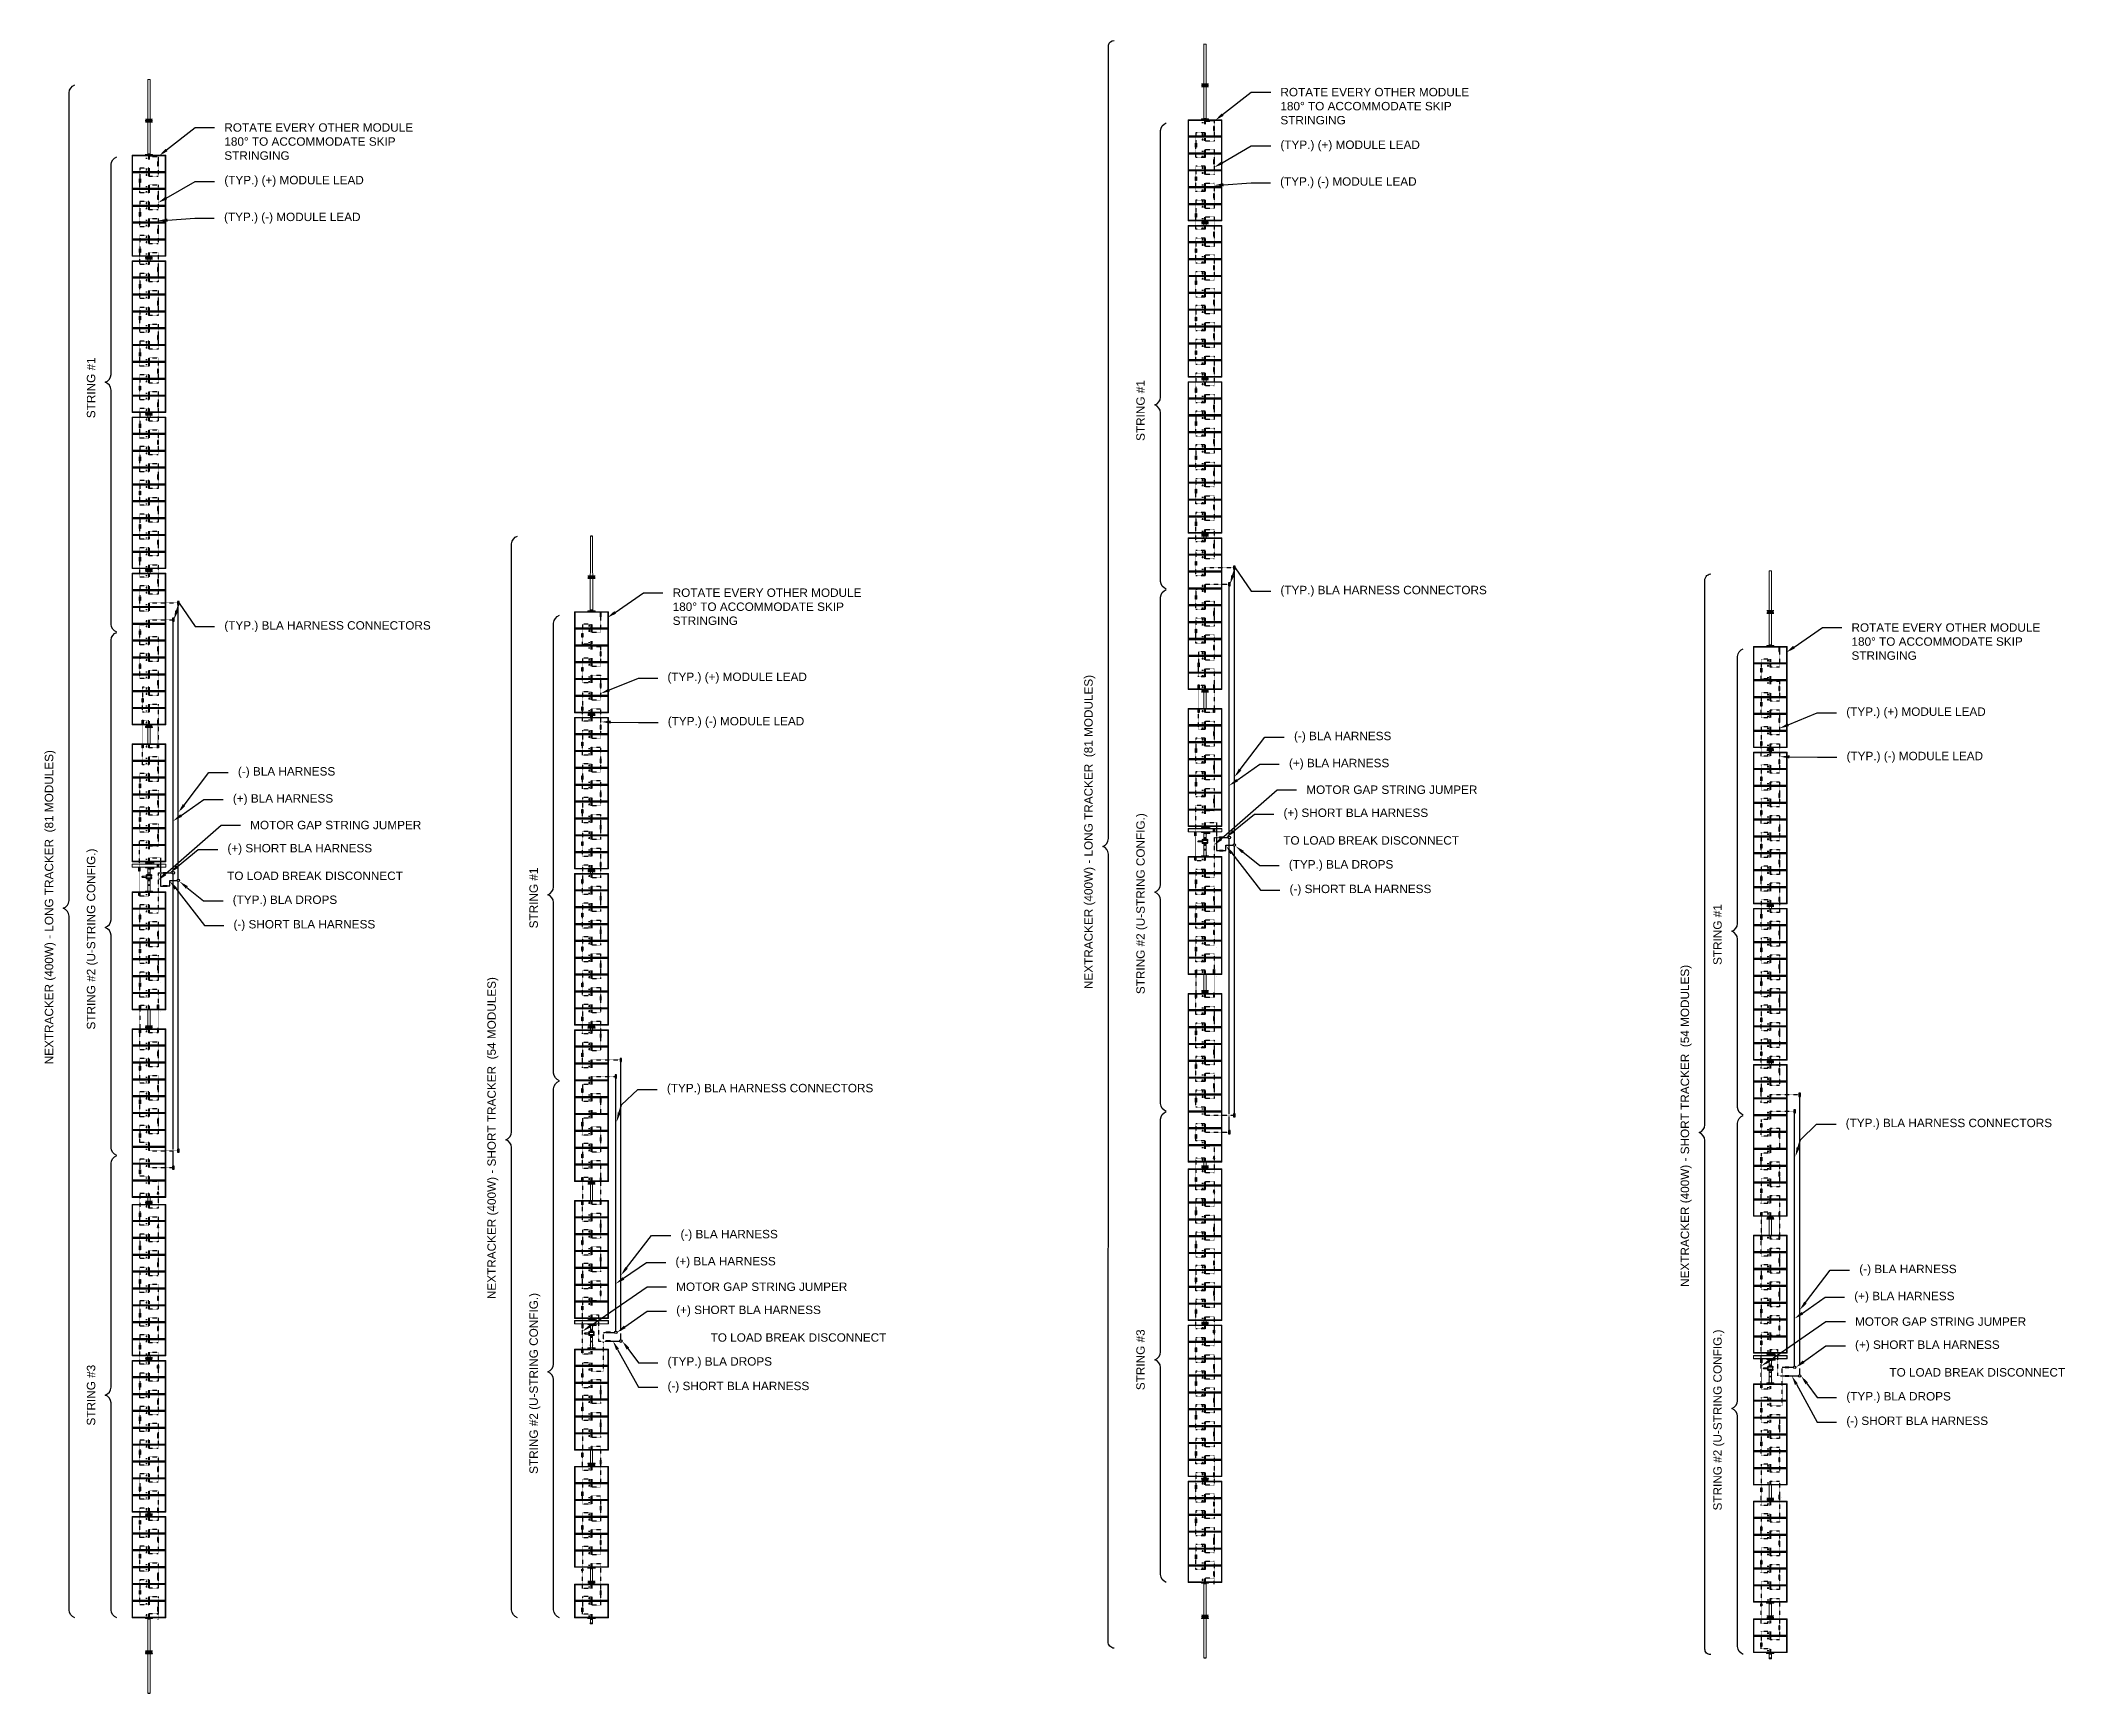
# Model space of a CAD drawing. Header units: feet. Extents: x -13743 to 68376, y -48 to 67763.
# Drawn here: x 4158 to 8984, y 63800 to 67728 of the extents above; entities that cross this region are included whole.
import ezdxf
from ezdxf import colors
from ezdxf.entities.mleader import LeaderData, LeaderLine
from ezdxf.lldxf.tags import DXFTag
from ezdxf.math import Vec2, Vec3

# ---------------------------------------------------------------- set-up
doc = ezdxf.new("R2010")
doc.units = ezdxf.units.FT
doc.header["$MEASUREMENT"] = 0
doc.linetypes.add('HIDDEN', pattern=[0.375, 0.25, -0.125])
for name, color, linetype in [('E-DC HARNESS-NEG', 170, 'DC HARNESS CABLE'), ('E-DC HARNESS-POS', 10, 'DC HARNESS CABLE'), ('E-HARN-COMP', 8, 'Continuous'), ('E-TRNK-CABL-NEG', 6, 'HIDDEN'), ('E-TRUNK-CABLE-POS', 6, 'HIDDEN'), ('G-ANNO-TEXT', 1, 'Continuous'), ('Polarity-Text', 7, 'Continuous')]:
    doc.layers.add(name, color=color, linetype=linetype)
doc.styles.add('NEI-A', font='arial.ttf')
doc.styles.get("Standard").update_dxf_attribs({"font": 'arial.ttf'})
tags = doc.linetypes.add('DC HARNESS CABLE', pattern='A,0.5,-0.2,["DH",Standard,S=0.1,R=0,X=-0.1,Y=-0.05],-0.2', length=0.9).pattern_tags.tags
tags[6] = DXFTag(74, 10)

msp = doc.modelspace()

# ---------------------------------------------------------------- texts
at = {"layer": 'G-ANNO-TEXT', "char_height": 20, "attachment_point": 3, "rotation": 90, "style": 'NEI-A', "bg_fill": 3, "box_fill_scale": 1.5, "bg_fill_color": 256, "bg_fill_transparency": 0}
for s, insert, width in [('NEXTRACKER (400W) - LONG TRACKER  (81 MODULES)', (6637.8, 66220.5), 831.535), ('NEXTRACKER (400W) - LONG TRACKER  (81 MODULES)', (4167.7, 66041.8), 831.535), ('NEXTRACKER (400W) - SHORT TRACKER  (54 MODULES)', (8055.1, 65531.4), 845.316), ('NEXTRACKER (400W) - SHORT TRACKER  (54 MODULES)', (5219.4, 65502.4), 845.316)]:
    msp.add_mtext(s, dxfattribs=dict(at, insert=insert, width=width))
at = {"layer": 'G-ANNO-TEXT', "char_height": 20, "width": 417.253, "attachment_point": 9, "style": 'NEI-A', "bg_fill": 3, "box_fill_scale": 1.5, "bg_fill_color": 256, "bg_fill_transparency": 0}
for insert in [(6167.1, 64635.6, -22.9), (8968.4, 64552.8, -22.9)]:
    msp.add_mtext('\\pxql;TO LOAD BREAK DISCONNECT', dxfattribs=dict(at, insert=insert))

# ---------------------------------------------------------------- blocks, each defined once
blk = doc.blocks.new('A$C47dfd34d')
at = {"lineweight": 5}
for points in [[(0.487, 0.23), (0.487, 0.228), (0.485, 0.228), (0.487, 0.228), (0.487, 0.23), (0.487, 0.228), (0.488, 0.225), (0.487, 0.225), (0.485, 0.227), (0.487, 0.225), (0.488, 0.225), (0.487, 0.225), (0.487, 0.223), (0.488, 0.223), (0.488, 0.222), (0.49, 0.222), (0.488, 0.222), (0.488, 0.223), (0.488, 0.225), (0.492, 0.225), (0.49, 0.228), (0.487, 0.228), (0.49, 0.228), (0.492, 0.228), (0.492, 0.23), (0.487, 0.24), (0.487, 0.238), (0.485, 0.238), (0.49, 0.228), (0.487, 0.228), (0.485, 0.228), (0.487, 0.228), (0.488, 0.225), (0.487, 0.225), (0.485, 0.227), (0.487, 0.225), (0.488, 0.225), (0.487, 0.228), (0.488, 0.225), (0.492, 0.225), (0.49, 0.228), (0.485, 0.238), (0.487, 0.238), (0.487, 0.24), (0.487, 0.243), (0.487, 0.25), (0.485, 0.25), (0.487, 0.25), (0.487, 0.243), (0.487, 0.24), (0.492, 0.23), (0.492, 0.228), (0.49, 0.228), (0.487, 0.228)], [(0.523, 0.243), (0.522, 0.243), (0.522, 0.24), (0.523, 0.24), (0.522, 0.24), (0.522, 0.243), (0.522, 0.25), (0.522, 0.243)], [(0.925, 0.25), (0.915, 0.25)], [(0.925, 0.413), (1.13, 0.413), (1.13, 0), (0.925, 0)], [(0.933, 0.407), (0.933, 0.007), (1.123, 0.007), (1.123, 0.407)], [(1.132, 0.413), (1.337, 0.413), (1.337, 0), (1.132, 0)], [(1.14, 0.407), (1.14, 0.007), (1.33, 0.007), (1.33, 0.407)], [(1.338, 0.25), (1.337, 0.25)], [(1.338, 0), (1.543, 0), (1.543, 0.413), (1.338, 0.413)], [(1.345, 0.007), (1.537, 0.007), (1.537, 0.407), (1.345, 0.407)], [(1.545, 0.25), (1.543, 0.25)], [(1.545, 0.413), (1.545, 0), (1.75, 0), (1.75, 0.413)], [(1.742, 0.407), (1.742, 0.007), (1.552, 0.007), (1.552, 0.407)], [(1.955, 0.413), (1.75, 0.413), (1.75, 0), (1.955, 0)], [(1.752, 0.25), (1.75, 0.25)], [(1.758, 0.007), (1.948, 0.007), (1.948, 0.407), (1.758, 0.407)], [(1.957, 0.25), (1.955, 0.25)], [(1.957, 0), (1.957, 0.413), (2.162, 0.413), (2.162, 0)], [(1.963, 0.007), (1.963, 0.407), (2.155, 0.407), (2.155, 0.007)], [(2.193, 0.185), (2.198, 0.175), (2.197, 0.173), (2.192, 0.183), (2.193, 0.183), (2.193, 0.185), (2.193, 0.188), (2.197, 0.188), (2.198, 0.188), (2.198, 0.223), (2.197, 0.223), (2.198, 0.223), (2.198, 0.225), (2.198, 0.223), (2.198, 0.188), (2.197, 0.188), (2.197, 0.19), (2.197, 0.188), (2.197, 0.187), (2.197, 0.188), (2.197, 0.185), (2.193, 0.185), (2.193, 0.183), (2.192, 0.183), (2.197, 0.173), (2.198, 0.175), (2.193, 0.185), (2.197, 0.185), (2.197, 0.188), (2.198, 0.188), (2.198, 0.187), (2.198, 0.188), (2.198, 0.187), (2.198, 0.188), (2.193, 0.188), (2.193, 0.185), (2.192, 0.185), (2.192, 0.188), (2.193, 0.188), (2.192, 0.188), (2.192, 0.225), (2.193, 0.225), (2.192, 0.225), (2.192, 0.228), (2.193, 0.228), (2.192, 0.228), (2.192, 0.23), (2.197, 0.24), (2.197, 0.243), (2.197, 0.25), (2.198, 0.25), (2.197, 0.25), (2.197, 0.243), (2.197, 0.24), (2.197, 0.238), (2.198, 0.238), (2.193, 0.228), (2.193, 0.225), (2.197, 0.225), (2.197, 0.228), (2.198, 0.228), (2.198, 0.23), (2.198, 0.228), (2.197, 0.228), (2.193, 0.228), (2.197, 0.228), (2.197, 0.225), (2.193, 0.225), (2.193, 0.228), (2.192, 0.228), (2.192, 0.23), (2.197, 0.24), (2.197, 0.238), (2.198, 0.238), (2.193, 0.228), (2.192, 0.228), (2.192, 0.225), (2.193, 0.225), (2.192, 0.225), (2.192, 0.188), (2.193, 0.188), (2.193, 0.19), (2.193, 0.192), (2.193, 0.19), (2.193, 0.188), (2.192, 0.188), (2.192, 0.185), (2.192, 0.183), (2.192, 0.185)], [(2.218, 0.413), (2.218, 0), (2.423, 0), (2.423, 0.413)], [(2.218, 0), (2.218, 0.413)], [(2.417, 0.407), (2.417, 0.007), (2.225, 0.007), (2.225, 0.407)], [(2.225, 0.007), (2.225, 0.407)], [(2.425, 0.25), (2.423, 0.25)], [(2.425, 0.413), (2.425, 0), (2.628, 0), (2.628, 0.413)], [(2.425, 0), (2.425, 0.413)], [(2.622, 0.407), (2.622, 0.007), (2.432, 0.007), (2.432, 0.407)], [(2.432, 0.007), (2.432, 0.407)], [(2.63, 0.25), (2.628, 0.25)], [(2.835, 0.413), (2.835, 0), (2.63, 0), (2.63, 0.413)], [(2.637, 0.407), (2.828, 0.407), (2.828, 0.007), (2.637, 0.007)], [(2.837, 0.25), (2.835, 0.25)], [(2.837, 0.413), (3.042, 0.413), (3.042, 0), (2.837, 0)], [(2.843, 0.407), (2.843, 0.007), (3.035, 0.007), (3.035, 0.407)], [(3.043, 0.25), (3.042, 0.25)], [(3.043, 0.413), (3.248, 0.413), (3.248, 0), (3.043, 0)], [(3.05, 0.407), (3.05, 0.007), (3.24, 0.007), (3.24, 0.407)], [(3.248, 0), (3.453, 0), (3.453, 0.413), (3.248, 0.413)], [(3.25, 0.25), (3.248, 0.25)], [(3.257, 0.007), (3.447, 0.007), (3.447, 0.407), (3.257, 0.407)], [(3.455, 0.25), (3.453, 0.25)], [(3.455, 0.413), (3.455, 0), (3.66, 0), (3.66, 0.413)], [(3.653, 0.407), (3.653, 0.007), (3.462, 0.007), (3.462, 0.407)], [(3.662, 0.25), (3.66, 0.25)], [(3.867, 0.413), (3.662, 0.413), (3.662, 0), (3.867, 0)], [(3.668, 0.007), (3.858, 0.007), (3.858, 0.407), (3.668, 0.407)], [(3.867, 0), (3.867, 0.413), (4.072, 0.413), (4.072, 0)], [(3.868, 0.25), (3.867, 0.25)], [(3.875, 0.007), (3.875, 0.407), (4.065, 0.407), (4.065, 0.007)], [(4.128, 0.413), (4.128, 0), (4.333, 0), (4.333, 0.413)], [(4.128, 0), (4.128, 0.413)], [(4.326, 0.407), (4.326, 0.007), (4.135, 0.007), (4.135, 0.407)], [(4.135, 0.007), (4.135, 0.407)], [(4.335, 0.25), (4.333, 0.25)], [(4.335, 0.413), (4.335, 0), (4.54, 0), (4.54, 0.413)], [(4.335, 0), (4.335, 0.413)], [(4.531, 0.407), (4.531, 0.007), (4.341, 0.007), (4.341, 0.407)], [(4.341, 0.007), (4.341, 0.407)], [(4.745, 0.413), (4.745, 0), (4.54, 0), (4.54, 0.413)], [(4.541, 0.25), (4.54, 0.25)], [(4.548, 0.407), (4.738, 0.407), (4.738, 0.007), (4.548, 0.007)], [(4.746, 0.25), (4.745, 0.25)], [(4.746, 0.413), (4.951, 0.413), (4.951, 0), (4.746, 0)], [(4.753, 0.407), (4.753, 0.007), (4.945, 0.007), (4.945, 0.407)], [(4.953, 0.25), (4.951, 0.25)], [(4.953, 0.413), (5.158, 0.413), (5.158, 0), (4.953, 0)], [(4.96, 0.407), (4.96, 0.007), (5.151, 0.007), (5.151, 0.407)], [(5.16, 0.25), (5.158, 0.25)], [(5.16, 0), (5.363, 0), (5.363, 0.413), (5.16, 0.413)], [(5.166, 0.007), (5.356, 0.007), (5.356, 0.407), (5.166, 0.407)], [(5.365, 0.25), (5.363, 0.25)], [(5.365, 0.413), (5.365, 0), (5.57, 0), (5.57, 0.413)], [(5.563, 0.407), (5.563, 0.007), (5.371, 0.007), (5.371, 0.407)], [(5.571, 0.25), (5.57, 0.25)], [(5.776, 0.413), (5.571, 0.413), (5.571, 0), (5.776, 0)], [(5.578, 0.007), (5.77, 0.007), (5.77, 0.407), (5.578, 0.407)], [(5.778, 0.25), (5.776, 0.25)], [(5.778, 0), (5.778, 0.413), (5.981, 0.413), (5.981, 0)], [(5.785, 0.007), (5.785, 0.407), (5.975, 0.407), (5.975, 0.007)], [(5.981, 0.25), (5.983, 0.25), (5.983, 0.243), (5.983, 0.25)], [(6.02, 0.243), (6.018, 0.243), (6.018, 0.24), (6.02, 0.24), (6.018, 0.24), (6.018, 0.243), (6.018, 0.25), (6.018, 0.243)], [(6.066, 0.413), (6.066, 0), (6.271, 0), (6.271, 0.413)], [(6.066, 0), (6.066, 0.413)], [(6.265, 0.407), (6.265, 0.007), (6.075, 0.007), (6.075, 0.407)], [(6.075, 0.007), (6.075, 0.407)], [(6.273, 0.25), (6.271, 0.25)], [(6.273, 0.413), (6.273, 0), (6.478, 0), (6.478, 0.413)], [(6.273, 0), (6.273, 0.413)], [(6.471, 0.407), (6.471, 0.007), (6.28, 0.007), (6.28, 0.407)], [(6.28, 0.007), (6.28, 0.407)], [(6.48, 0.25), (6.478, 0.25)], [(6.48, 0.413), (6.48, 0), (6.685, 0), (6.685, 0.413)], [(6.48, 0), (6.48, 0.413)], [(6.676, 0.407), (6.676, 0.007), (6.486, 0.007), (6.486, 0.407)], [(6.486, 0.007), (6.486, 0.407)], [(6.89, 0.413), (6.89, 0), (6.685, 0), (6.685, 0.413)], [(6.686, 0.25), (6.685, 0.25)], [(6.693, 0.407), (6.883, 0.407), (6.883, 0.007), (6.693, 0.007)], [(6.891, 0.25), (6.89, 0.25)], [(6.891, 0.413), (7.096, 0.413), (7.096, 0), (6.891, 0)], [(6.898, 0.407), (6.898, 0.007), (7.09, 0.007), (7.09, 0.407)], [(7.098, 0.25), (7.096, 0.25)], [(7.098, 0.413), (7.303, 0.413), (7.303, 0), (7.098, 0)], [(7.105, 0.407), (7.105, 0.007), (7.295, 0.007), (7.295, 0.407)], [(7.303, 0), (7.508, 0), (7.508, 0.413), (7.303, 0.413)], [(7.305, 0.25), (7.303, 0.25)], [(7.311, 0.007), (7.501, 0.007), (7.501, 0.407), (7.311, 0.407)], [(7.51, 0.25), (7.508, 0.25)], [(7.51, 0.413), (7.51, 0), (7.715, 0), (7.715, 0.413)], [(7.708, 0.407), (7.708, 0.007), (7.516, 0.007), (7.516, 0.407)], [(7.716, 0.25), (7.715, 0.25)], [(7.921, 0.413), (7.716, 0.413), (7.716, 0), (7.921, 0)], [(7.723, 0.007), (7.915, 0.007), (7.915, 0.407), (7.723, 0.407)], [(7.923, 0.25), (7.921, 0.25)], [(7.923, 0), (7.923, 0.413), (8.126, 0.413), (8.126, 0)], [(7.93, 0.007), (7.93, 0.407), (8.12, 0.407), (8.12, 0.007)], [(8.165, 0.243), (8.163, 0.243), (8.163, 0.24), (8.165, 0.24), (8.163, 0.24), (8.163, 0.243), (8.163, 0.25), (8.163, 0.243)], [(8.361, 0.25), (8.36, 0.25)], [(8.565, 0.413), (8.565, 0), (8.361, 0), (8.361, 0.413)], [(8.368, 0.407), (8.558, 0.407), (8.558, 0.007), (8.368, 0.007)], [(8.566, 0.25), (8.565, 0.25)], [(8.566, 0.413), (8.771, 0.413), (8.771, 0), (8.566, 0)], [(8.573, 0.407), (8.573, 0.007), (8.765, 0.007), (8.765, 0.407)], [(8.773, 0.25), (8.771, 0.25)], [(8.773, 0.413), (8.978, 0.413), (8.978, 0), (8.773, 0)], [(8.78, 0.407), (8.78, 0.007), (8.971, 0.007), (8.971, 0.407)], [(8.98, 0.25), (8.978, 0.25)], [(8.98, 0), (9.185, 0), (9.185, 0.413), (8.98, 0.413)], [(8.986, 0.007), (9.176, 0.007), (9.176, 0.407), (8.986, 0.407)], [(9.185, 0.413), (9.185, 0), (9.39, 0), (9.39, 0.413)], [(9.186, 0.25), (9.185, 0.25)], [(9.383, 0.407), (9.383, 0.007), (9.193, 0.007), (9.193, 0.407)], [(9.391, 0.25), (9.39, 0.25)], [(9.596, 0.413), (9.391, 0.413), (9.391, 0), (9.596, 0)], [(9.398, 0.007), (9.59, 0.007), (9.59, 0.407), (9.398, 0.407)], [(9.598, 0.25), (9.596, 0.25)], [(9.598, 0), (9.598, 0.413), (9.803, 0.413), (9.803, 0)], [(9.605, 0.007), (9.605, 0.407), (9.795, 0.407), (9.795, 0.007)], [(9.981, 0.282), (9.981, 0.283), (9.991, 0.283), (9.991, 0.277), (9.981, 0.277)], [(9.985, 0.278), (9.986, 0.277), (9.985, 0.278), (9.986, 0.278)], [(9.986, 0.277), (9.988, 0.277), (9.986, 0.277), (9.986, 0.278), (9.988, 0.278), (9.988, 0.277), (9.99, 0.277), (9.99, 0.278), (9.99, 0.277), (9.988, 0.277), (9.988, 0.278), (9.986, 0.278)], [(9.986, 0.278), (9.986, 0.277)], [(9.99, 0.278), (9.988, 0.277), (9.988, 0.278)], [(9.99, 0.278), (9.99, 0.277), (9.99, 0.278), (9.99, 0.277), (9.99, 0.278), (9.99, 0.277)], [(9.991, 0.277), (9.99, 0.277)], [(10.103, 0.413), (10.103, 0), (10.143, 0), (10.143, 0.413)], [(10.17, 0.413), (10.17, 0), (10.375, 0), (10.375, 0.413)], [(10.17, 0), (10.17, 0.413)], [(10.368, 0.407), (10.368, 0.007), (10.178, 0.007), (10.178, 0.407)], [(10.178, 0.007), (10.178, 0.407)], [(10.376, 0.25), (10.375, 0.25)], [(10.581, 0.413), (10.581, 0), (10.376, 0), (10.376, 0.413)], [(10.383, 0.407), (10.575, 0.407), (10.575, 0.007), (10.383, 0.007)], [(10.583, 0.25), (10.581, 0.25)], [(10.583, 0.413), (10.788, 0.413), (10.788, 0), (10.583, 0)], [(10.59, 0.407), (10.59, 0.007), (10.78, 0.007), (10.78, 0.407)], [(10.788, 0.413), (10.993, 0.413), (10.993, 0), (10.788, 0)], [(10.79, 0.25), (10.788, 0.25)], [(10.796, 0.407), (10.796, 0.007), (10.986, 0.007), (10.986, 0.407)], [(10.995, 0.25), (10.993, 0.25)], [(10.995, 0), (11.2, 0), (11.2, 0.413), (10.995, 0.413)], [(11.001, 0.007), (11.193, 0.007), (11.193, 0.407), (11.001, 0.407)], [(11.201, 0.25), (11.2, 0.25)], [(11.201, 0.413), (11.201, 0), (11.406, 0), (11.406, 0.413)], [(11.398, 0.407), (11.398, 0.007), (11.208, 0.007), (11.208, 0.407)], [(11.611, 0.413), (11.406, 0.413), (11.406, 0), (11.611, 0)], [(11.408, 0.25), (11.406, 0.25)], [(11.415, 0.007), (11.605, 0.007), (11.605, 0.407), (11.415, 0.407)], [(11.845, 0.24), (11.845, 0.243), (11.846, 0.243), (11.845, 0.243), (11.845, 0.25), (11.845, 0.243), (11.845, 0.24), (11.84, 0.23), (11.84, 0.228), (11.841, 0.228), (11.845, 0.238)], [(11.845, 0.413), (11.845, 0), (12.05, 0), (12.05, 0.413)], [(11.845, 0), (11.845, 0.413)], [(12.043, 0.407), (12.043, 0.007), (11.853, 0.007), (11.853, 0.407)], [(11.853, 0.007), (11.853, 0.407)], [(12.051, 0.25), (12.05, 0.25)], [(12.256, 0.413), (12.256, 0), (12.051, 0), (12.051, 0.413)], [(12.058, 0.407), (12.25, 0.407), (12.25, 0.007), (12.058, 0.007)], [(12.258, 0.25), (12.256, 0.25)], [(12.258, 0.413), (12.463, 0.413), (12.463, 0), (12.258, 0)], [(12.265, 0.407), (12.265, 0.007), (12.454, 0.007), (12.454, 0.407)], [(12.463, 0.413), (12.668, 0.413), (12.668, 0), (12.463, 0)], [(12.464, 0.25), (12.463, 0.25)], [(12.471, 0.407), (12.471, 0.007), (12.661, 0.007), (12.661, 0.407)], [(12.669, 0.25), (12.668, 0.25)], [(12.669, 0), (12.874, 0), (12.874, 0.413), (12.669, 0.413)], [(12.676, 0.007), (12.868, 0.007), (12.868, 0.407), (12.676, 0.407)], [(12.876, 0.25), (12.874, 0.25)], [(12.876, 0.413), (12.876, 0), (13.081, 0), (13.081, 0.413)], [(13.073, 0.407), (13.073, 0.007), (12.883, 0.007), (12.883, 0.407)], [(13.286, 0.413), (13.081, 0.413), (13.081, 0), (13.286, 0)], [(13.083, 0.25), (13.081, 0.25)], [(13.089, 0.007), (13.279, 0.007), (13.279, 0.407), (13.089, 0.407)], [(13.288, 0.25), (13.286, 0.25)], [(13.288, 0), (13.288, 0.413), (13.493, 0.413), (13.493, 0)], [(13.294, 0.007), (13.294, 0.407), (13.486, 0.407), (13.486, 0.007)], [(13.494, 0.25), (13.493, 0.25)], [(13.494, 0), (13.494, 0.413), (13.699, 0.413), (13.699, 0)], [(13.501, 0.007), (13.501, 0.407), (13.693, 0.407), (13.693, 0.007)], [(13.751, 0.228), (13.749, 0.228), (13.749, 0.23), (13.754, 0.24), (13.754, 0.243), (13.754, 0.25), (13.756, 0.25), (13.754, 0.25), (13.754, 0.243), (13.754, 0.24), (13.754, 0.238), (13.756, 0.238), (13.751, 0.228), (13.751, 0.225), (13.754, 0.225), (13.754, 0.223), (13.754, 0.188), (13.753, 0.188), (13.753, 0.19), (13.753, 0.192), (13.751, 0.192), (13.751, 0.19), (13.753, 0.19), (13.753, 0.188), (13.754, 0.188), (13.754, 0.223), (13.753, 0.223), (13.753, 0.222), (13.753, 0.223), (13.754, 0.223), (13.754, 0.225), (13.751, 0.225), (13.751, 0.228), (13.749, 0.228), (13.749, 0.225), (13.751, 0.225), (13.749, 0.225), (13.749, 0.188), (13.751, 0.188), (13.749, 0.188), (13.749, 0.185), (13.749, 0.183), (13.749, 0.185), (13.751, 0.185), (13.751, 0.188), (13.754, 0.188), (13.751, 0.188), (13.751, 0.185), (13.751, 0.183), (13.749, 0.183), (13.754, 0.173), (13.754, 0.175), (13.756, 0.175), (13.751, 0.185), (13.749, 0.185), (13.749, 0.188), (13.751, 0.188), (13.749, 0.188), (13.749, 0.225), (13.751, 0.225), (13.751, 0.222), (13.753, 0.222), (13.751, 0.222), (13.751, 0.22), (13.753, 0.22), (13.751, 0.22), (13.753, 0.22), (13.751, 0.22), (13.753, 0.22), (13.751, 0.22), (13.753, 0.22), (13.751, 0.22), (13.753, 0.22), (13.751, 0.218), (13.751, 0.22), (13.751, 0.222), (13.751, 0.225), (13.749, 0.225), (13.749, 0.228), (13.749, 0.23), (13.749, 0.228)], [(13.756, 0.413), (13.756, 0), (13.961, 0), (13.961, 0.413)], [(13.756, 0), (13.756, 0.413)], [(13.953, 0.407), (13.953, 0.007), (13.763, 0.007), (13.763, 0.407)], [(13.763, 0.007), (13.763, 0.407)], [(14.166, 0.413), (14.166, 0), (13.961, 0), (13.961, 0.413)], [(13.963, 0.25), (13.961, 0.25)], [(13.969, 0.407), (14.159, 0.407), (14.159, 0.007), (13.969, 0.007)], [(14.168, 0.25), (14.166, 0.25)], [(14.168, 0.413), (14.373, 0.413), (14.373, 0), (14.168, 0)], [(14.174, 0.407), (14.174, 0.007), (14.366, 0.007), (14.366, 0.407)], [(14.374, 0.25), (14.373, 0.25)], [(14.374, 0.413), (14.579, 0.413), (14.579, 0), (14.374, 0)], [(14.381, 0.407), (14.381, 0.007), (14.571, 0.007), (14.571, 0.407)], [(14.579, 0), (14.784, 0), (14.784, 0.413), (14.579, 0.413)], [(14.581, 0.25), (14.579, 0.25)], [(14.588, 0.007), (14.778, 0.007), (14.778, 0.407), (14.588, 0.407)], [(14.786, 0.25), (14.784, 0.25)], [(14.786, 0.413), (14.786, 0), (14.991, 0), (14.991, 0.413)], [(14.984, 0.407), (14.984, 0.007), (14.793, 0.007), (14.793, 0.407)], [(14.993, 0.25), (14.991, 0.25)], [(15.198, 0.413), (14.993, 0.413), (14.993, 0), (15.198, 0)], [(14.999, 0.007), (15.189, 0.007), (15.189, 0.407), (14.999, 0.407)], [(15.198, 0), (15.198, 0.413), (15.403, 0.413), (15.403, 0)], [(15.199, 0.25), (15.198, 0.25)], [(15.206, 0.007), (15.206, 0.407), (15.396, 0.407), (15.396, 0.007)], [(15.404, 0.25), (15.403, 0.25)], [(15.404, 0), (15.404, 0.413), (15.609, 0.413), (15.609, 0)], [(15.411, 0.007), (15.411, 0.407), (15.603, 0.407), (15.603, 0.007)], [(15.659, 0.185), (15.659, 0.188), (15.661, 0.188), (15.661, 0.19), (15.661, 0.188), (15.659, 0.188), (15.659, 0.225), (15.661, 0.225), (15.659, 0.225), (15.659, 0.228), (15.661, 0.228), (15.661, 0.225), (15.664, 0.225), (15.664, 0.223), (15.666, 0.223), (15.666, 0.225), (15.666, 0.223), (15.664, 0.223), (15.664, 0.225), (15.661, 0.225), (15.661, 0.228), (15.666, 0.238), (15.664, 0.238), (15.664, 0.24), (15.664, 0.243), (15.664, 0.25), (15.666, 0.25), (15.664, 0.25), (15.664, 0.243), (15.664, 0.24), (15.666, 0.24), (15.664, 0.24), (15.659, 0.23), (15.659, 0.228), (15.661, 0.228), (15.659, 0.228), (15.659, 0.23), (15.659, 0.228), (15.659, 0.225), (15.661, 0.225), (15.659, 0.225), (15.659, 0.188), (15.661, 0.188), (15.659, 0.188), (15.659, 0.185), (15.661, 0.185), (15.666, 0.175), (15.666, 0.173), (15.664, 0.173), (15.659, 0.183), (15.661, 0.183), (15.661, 0.185), (15.661, 0.188), (15.664, 0.188), (15.666, 0.188), (15.666, 0.223), (15.666, 0.188), (15.664, 0.188), (15.666, 0.188), (15.666, 0.187), (15.666, 0.188), (15.664, 0.188), (15.664, 0.185), (15.661, 0.185), (15.664, 0.185), (15.664, 0.188), (15.664, 0.19), (15.664, 0.188), (15.664, 0.187), (15.664, 0.188), (15.661, 0.188), (15.661, 0.185), (15.659, 0.185), (15.659, 0.183)], [(15.666, 0.413), (15.666, 0), (15.871, 0), (15.871, 0.413)], [(15.666, 0), (15.666, 0.413)], [(15.864, 0.407), (15.864, 0.007), (15.673, 0.007), (15.673, 0.407)], [(15.673, 0.007), (15.673, 0.407)], [(15.873, 0.25), (15.871, 0.25)], [(16.076, 0.413), (16.076, 0), (15.873, 0), (15.873, 0.413)], [(15.879, 0.407), (16.069, 0.407), (16.069, 0.007), (15.879, 0.007)], [(16.078, 0.25), (16.076, 0.25)], [(16.078, 0.413), (16.283, 0.413), (16.283, 0), (16.078, 0)], [(16.084, 0.407), (16.084, 0.007), (16.276, 0.007), (16.276, 0.407)], [(16.284, 0.25), (16.283, 0.25)], [(16.284, 0.413), (16.489, 0.413), (16.489, 0), (16.284, 0)], [(16.291, 0.407), (16.291, 0.007), (16.483, 0.007), (16.483, 0.407)], [(16.491, 0.25), (16.489, 0.25)], [(16.491, 0), (16.696, 0), (16.696, 0.413), (16.491, 0.413)], [(16.498, 0.007), (16.688, 0.007), (16.688, 0.407), (16.498, 0.407)], [(16.696, 0.413), (16.696, 0), (16.901, 0), (16.901, 0.413)], [(16.698, 0.25), (16.696, 0.25)], [(16.894, 0.407), (16.894, 0.007), (16.704, 0.007), (16.704, 0.407)], [(16.903, 0.25), (16.901, 0.25)], [(17.108, 0.413), (16.903, 0.413), (16.903, 0), (17.108, 0)], [(16.909, 0.007), (17.101, 0.007), (17.101, 0.407), (16.909, 0.407)], [(17.109, 0.25), (17.108, 0.25)], [(17.109, 0), (17.109, 0.413), (17.314, 0.413), (17.314, 0)], [(17.116, 0.007), (17.116, 0.407), (17.306, 0.407), (17.306, 0.007)], [(17.314, 0), (17.314, 0.413), (17.519, 0.413), (17.519, 0)], [(17.316, 0.25), (17.314, 0.25)], [(17.323, 0.007), (17.323, 0.407), (17.513, 0.407), (17.513, 0.007)], [(17.571, 0.228), (17.576, 0.238), (17.574, 0.238), (17.574, 0.24), (17.576, 0.24), (17.574, 0.24), (17.576, 0.243), (17.578, 0.243), (17.576, 0.243), (17.576, 0.25), (17.576, 0.243), (17.574, 0.24), (17.569, 0.23), (17.569, 0.228), (17.571, 0.228), (17.571, 0.225), (17.574, 0.225), (17.574, 0.223), (17.576, 0.223), (17.576, 0.188), (17.574, 0.188), (17.576, 0.188), (17.576, 0.187), (17.576, 0.188), (17.574, 0.188), (17.574, 0.185), (17.571, 0.185), (17.574, 0.185), (17.574, 0.188), (17.571, 0.188), (17.571, 0.185), (17.571, 0.183), (17.569, 0.183), (17.574, 0.173), (17.576, 0.173), (17.576, 0.175), (17.571, 0.185), (17.569, 0.185), (17.569, 0.188), (17.571, 0.188), (17.571, 0.19), (17.571, 0.188), (17.569, 0.188), (17.569, 0.225), (17.571, 0.225), (17.569, 0.225), (17.569, 0.228), (17.571, 0.228), (17.571, 0.225), (17.574, 0.225), (17.574, 0.223), (17.576, 0.223), (17.576, 0.188), (17.574, 0.188), (17.571, 0.188), (17.571, 0.185), (17.571, 0.183), (17.569, 0.183), (17.574, 0.173), (17.576, 0.173), (17.576, 0.175), (17.571, 0.185), (17.569, 0.185), (17.569, 0.188), (17.571, 0.188), (17.569, 0.188), (17.569, 0.225), (17.571, 0.225), (17.571, 0.222), (17.573, 0.222), (17.574, 0.222), (17.574, 0.22), (17.573, 0.22), (17.574, 0.22), (17.573, 0.22), (17.574, 0.22), (17.573, 0.22), (17.574, 0.22), (17.573, 0.22), (17.574, 0.22), (17.573, 0.22), (17.574, 0.22), (17.573, 0.22), (17.574, 0.22), (17.573, 0.22), (17.574, 0.22), (17.573, 0.22), (17.574, 0.22), (17.573, 0.22), (17.574, 0.22), (17.573, 0.22), (17.574, 0.22), (17.574, 0.222), (17.573, 0.222), (17.571, 0.222), (17.571, 0.22), (17.571, 0.222), (17.571, 0.225), (17.569, 0.225), (17.569, 0.228), (17.569, 0.23), (17.569, 0.228)], [(17.576, 0.413), (17.576, 0), (17.781, 0), (17.781, 0.413)], [(17.576, 0), (17.576, 0.413)], [(17.774, 0.407), (17.774, 0.007), (17.583, 0.007), (17.583, 0.407)], [(17.583, 0.007), (17.583, 0.407)], [(17.783, 0.25), (17.781, 0.25)], [(17.988, 0.413), (17.988, 0), (17.783, 0), (17.783, 0.413), (17.988, 0.413), (18.193, 0.413), (18.193, 0), (17.988, 0)], [(17.789, 0.407), (17.979, 0.407), (17.979, 0.007), (17.789, 0.007)], [(17.989, 0.25), (17.988, 0.25)], [(17.996, 0.407), (17.996, 0.007), (18.186, 0.007), (18.186, 0.407)], [(18.194, 0.25), (18.193, 0.25)], [(18.194, 0.413), (18.399, 0.413), (18.399, 0), (18.194, 0)], [(18.201, 0.407), (18.201, 0.007), (18.393, 0.007), (18.393, 0.407)], [(18.401, 0.25), (18.399, 0.25)], [(18.606, 0.413), (18.811, 0.413), (18.811, 0), (18.606, 0)], [(0.485, 0.24), (0.487, 0.24)], [(0.487, 0.22), (0.485, 0.22)], [(0.485, 0.22), (0.487, 0.22)], [(0.485, 0.208), (0.487, 0.208)], [(0.487, 0.208), (0.485, 0.208)], [(0.485, 0.205), (0.487, 0.205)], [(0.487, 0.205), (0.485, 0.205)], [(0.485, 0.203), (0.487, 0.203)], [(0.487, 0.203), (0.485, 0.203)], [(0.485, 0.193), (0.487, 0.193)], [(0.487, 0.193), (0.485, 0.193)], [(0.485, 0.187), (0.487, 0.188), (0.488, 0.188), (0.487, 0.185), (0.49, 0.185), (0.485, 0.175), (0.487, 0.175), (0.487, 0.173), (0.492, 0.183), (0.49, 0.185), (0.487, 0.185), (0.488, 0.188), (0.487, 0.188)], [(0.485, 0.183), (0.487, 0.183), (0.487, 0.185), (0.487, 0.183)], [(0.485, 0.183), (0.487, 0.183), (0.487, 0.185), (0.487, 0.183)], [(0.492, 0.225), (0.493, 0.225), (0.492, 0.228), (0.492, 0.23), (0.492, 0.228), (0.49, 0.228), (0.492, 0.225), (0.488, 0.225), (0.488, 0.223), (0.487, 0.223), (0.487, 0.188), (0.488, 0.188), (0.487, 0.188), (0.487, 0.223), (0.488, 0.223), (0.488, 0.222), (0.488, 0.22), (0.49, 0.218), (0.49, 0.22), (0.492, 0.22), (0.49, 0.22), (0.492, 0.22), (0.49, 0.22), (0.492, 0.22), (0.49, 0.22), (0.492, 0.22), (0.49, 0.22), (0.492, 0.22), (0.492, 0.222)], [(0.488, 0.188), (0.488, 0.19), (0.488, 0.188), (0.488, 0.187), (0.488, 0.188), (0.487, 0.188), (0.487, 0.223), (0.487, 0.188)], [(0.487, 0.188), (0.487, 0.187)], [(0.49, 0.222), (0.488, 0.22), (0.49, 0.218), (0.492, 0.22)], [(0.49, 0.222), (0.488, 0.222), (0.488, 0.22), (0.488, 0.218), (0.49, 0.218), (0.492, 0.218), (0.492, 0.22), (0.492, 0.222)], [(0.49, 0.222), (0.488, 0.22), (0.49, 0.218), (0.492, 0.22)], [(0.49, 0.222), (0.488, 0.22), (0.49, 0.218), (0.492, 0.22)], [(0.49, 0.222), (0.488, 0.22), (0.49, 0.218), (0.492, 0.22)], [(0.49, 0.22), (0.49, 0.218), (0.488, 0.22), (0.488, 0.218), (0.49, 0.218), (0.492, 0.218), (0.492, 0.22)], [(0.488, 0.192), (0.488, 0.193), (0.488, 0.218), (0.488, 0.193), (0.492, 0.193), (0.492, 0.192), (0.49, 0.192)], [(0.488, 0.192), (0.488, 0.193), (0.49, 0.193), (0.492, 0.193), (0.492, 0.192), (0.49, 0.192), (0.49, 0.19)], [(0.49, 0.193), (0.488, 0.192), (0.49, 0.19), (0.492, 0.192)], [(0.49, 0.193), (0.488, 0.192), (0.49, 0.19), (0.492, 0.192)], [(0.49, 0.193), (0.488, 0.193), (0.488, 0.192), (0.488, 0.19), (0.49, 0.19), (0.492, 0.19), (0.492, 0.192), (0.492, 0.193)], [(0.49, 0.193), (0.488, 0.192), (0.49, 0.19), (0.492, 0.192)], [(0.49, 0.193), (0.488, 0.192), (0.49, 0.19), (0.492, 0.192)], [(0.492, 0.192), (0.49, 0.192)], [(0.492, 0.192), (0.49, 0.192)], [(0.492, 0.192), (0.49, 0.192)], [(0.492, 0.192), (0.49, 0.192)], [(0.5, 0.2), (0.5, 0.203), (0.5, 0.2), (0.5, 0.202), (0.5, 0.203), (0.502, 0.203), (0.5, 0.203), (0.502, 0.203), (0.5, 0.203), (0.5, 0.2), (0.5, 0.203), (0.502, 0.203), (0.5, 0.203), (0.502, 0.203), (0.5, 0.203), (0.502, 0.203), (0.5, 0.203), (0.502, 0.203), (0.493, 0.203), (0.502, 0.203), (0.5, 0.203), (0.5, 0.2), (0.5, 0.203), (0.502, 0.203), (0.5, 0.203), (0.502, 0.203), (0.5, 0.203), (0.5, 0.202), (0.5, 0.2), (0.5, 0.203), (0.5, 0.2), (0.5, 0.178), (0.5, 0.168), (0.5, 0.178), (0.502, 0.178), (0.5, 0.178)], [(0.502, 0.203), (0.493, 0.203)], [(0.493, 0.193), (0.5, 0.193)], [(0.5, 0.193), (0.493, 0.193)], [(0.493, 0.192), (0.497, 0.192), (0.493, 0.192), (0.5, 0.192), (0.498, 0.192), (0.5, 0.192)], [(0.497, 0.225), (0.495, 0.225), (0.495, 0.235), (0.497, 0.24), (0.497, 0.232), (0.5, 0.232), (0.497, 0.232), (0.497, 0.23), (0.497, 0.228), (0.5, 0.228), (0.502, 0.228), (0.5, 0.228), (0.498, 0.223), (0.497, 0.223), (0.497, 0.23), (0.497, 0.223), (0.498, 0.223), (0.5, 0.228), (0.497, 0.228), (0.497, 0.23), (0.497, 0.232), (0.5, 0.232), (0.5, 0.242), (0.5, 0.232), (0.497, 0.232), (0.497, 0.24), (0.497, 0.232), (0.497, 0.23), (0.497, 0.228), (0.5, 0.228), (0.498, 0.223), (0.497, 0.223), (0.497, 0.23), (0.497, 0.225), (0.498, 0.223), (0.497, 0.225), (0.498, 0.223), (0.498, 0.225), (0.498, 0.223), (0.497, 0.223)], [(0.497, 0.24), (0.497, 0.232), (0.497, 0.23), (0.497, 0.228), (0.5, 0.228), (0.498, 0.223), (0.5, 0.223), (0.498, 0.223), (0.497, 0.225), (0.498, 0.223), (0.497, 0.225), (0.495, 0.225), (0.495, 0.235), (0.497, 0.24), (0.495, 0.235), (0.495, 0.225), (0.497, 0.225), (0.497, 0.227), (0.497, 0.225), (0.495, 0.225), (0.495, 0.235), (0.495, 0.225), (0.497, 0.225), (0.497, 0.227), (0.497, 0.225), (0.495, 0.225), (0.495, 0.235)], [(0.495, 0.225), (0.495, 0.235), (0.495, 0.225), (0.497, 0.225), (0.498, 0.223), (0.497, 0.225), (0.498, 0.223), (0.498, 0.225), (0.498, 0.223), (0.497, 0.225), (0.498, 0.223), (0.497, 0.225)], [(0.498, 0.188), (0.498, 0.19), (0.497, 0.188), (0.497, 0.187), (0.497, 0.188), (0.498, 0.188), (0.5, 0.185), (0.498, 0.185), (0.498, 0.183), (0.497, 0.183), (0.497, 0.187), (0.497, 0.188), (0.495, 0.188), (0.495, 0.178), (0.497, 0.172), (0.495, 0.178), (0.497, 0.172), (0.495, 0.178), (0.495, 0.188), (0.497, 0.188), (0.497, 0.187), (0.497, 0.188), (0.498, 0.188), (0.5, 0.188)], [(0.497, 0.188), (0.495, 0.188), (0.495, 0.178), (0.495, 0.188), (0.497, 0.188), (0.498, 0.19), (0.497, 0.188), (0.495, 0.188), (0.495, 0.178), (0.495, 0.188), (0.497, 0.188), (0.498, 0.19), (0.497, 0.188), (0.498, 0.19)], [(0.495, 0.188), (0.495, 0.178)], [(0.497, 0.242), (0.5, 0.242)], [(0.498, 0.195), (0.497, 0.193)], [(0.497, 0.183), (0.497, 0.188), (0.498, 0.188), (0.5, 0.185), (0.498, 0.185), (0.498, 0.183), (0.497, 0.183), (0.497, 0.187), (0.497, 0.188), (0.498, 0.19), (0.498, 0.188), (0.498, 0.19), (0.497, 0.188), (0.498, 0.19), (0.497, 0.188), (0.498, 0.19), (0.498, 0.188), (0.5, 0.188), (0.498, 0.188), (0.5, 0.185), (0.502, 0.185), (0.5, 0.185), (0.502, 0.185), (0.5, 0.185), (0.498, 0.185), (0.498, 0.183)], [(0.497, 0.187), (0.497, 0.188), (0.498, 0.188), (0.5, 0.185), (0.498, 0.185), (0.498, 0.183), (0.497, 0.183)], [(0.497, 0.182), (0.497, 0.18)], [(0.497, 0.172), (0.497, 0.18), (0.5, 0.18), (0.5, 0.172)], [(0.497, 0.172), (0.5, 0.172), (0.5, 0.18), (0.497, 0.18)], [(0.497, 0.172), (0.497, 0.18), (0.5, 0.18), (0.5, 0.172)], [(0.498, 0.232), (0.498, 0.228)], [(0.498, 0.232), (0.498, 0.228)], [(0.5, 0.223), (0.498, 0.223)], [(0.5, 0.222), (0.498, 0.222)], [(0.5, 0.192), (0.498, 0.192)], [(0.5, 0.192), (0.498, 0.192)], [(0.5, 0.192), (0.498, 0.192)], [(0.498, 0.183), (0.498, 0.18)], [(0.498, 0.183), (0.498, 0.18)], [(0.5, 0.243), (0.5, 0.235)], [(0.502, 0.232), (0.5, 0.232), (0.5, 0.242), (0.5, 0.232), (0.502, 0.232), (0.5, 0.232)], [(0.502, 0.212), (0.5, 0.212), (0.5, 0.237), (0.502, 0.237), (0.5, 0.237), (0.5, 0.212)], [(0.502, 0.212), (0.5, 0.212), (0.5, 0.237), (0.502, 0.237), (0.5, 0.237), (0.5, 0.212)], [(0.502, 0.21), (0.5, 0.21), (0.5, 0.212), (0.5, 0.21), (0.502, 0.21), (0.5, 0.21), (0.502, 0.21), (0.5, 0.21), (0.5, 0.208), (0.5, 0.212), (0.5, 0.21), (0.5, 0.212), (0.5, 0.235), (0.502, 0.235), (0.5, 0.235), (0.5, 0.212), (0.5, 0.21), (0.5, 0.212), (0.5, 0.208), (0.5, 0.21)], [(0.5, 0.212), (0.5, 0.208), (0.5, 0.212), (0.5, 0.235), (0.502, 0.235), (0.5, 0.235)], [(0.502, 0.228), (0.5, 0.228)], [(0.502, 0.21), (0.5, 0.21), (0.5, 0.208), (0.5, 0.21), (0.502, 0.21), (0.5, 0.21)], [(0.502, 0.21), (0.5, 0.21)], [(0.502, 0.203), (0.5, 0.203), (0.502, 0.203), (0.5, 0.203), (0.502, 0.203), (0.5, 0.203), (0.502, 0.203), (0.5, 0.203), (0.5, 0.202), (0.5, 0.2), (0.5, 0.178), (0.502, 0.178), (0.5, 0.178), (0.5, 0.2), (0.5, 0.202), (0.5, 0.203)], [(0.502, 0.203), (0.5, 0.203)], [(0.502, 0.202), (0.5, 0.202), (0.5, 0.177), (0.502, 0.177), (0.5, 0.177), (0.5, 0.202)], [(0.502, 0.202), (0.5, 0.202), (0.5, 0.177), (0.502, 0.177), (0.5, 0.177), (0.5, 0.202)], [(0.502, 0.18), (0.5, 0.18)], [(0.5, 0.178), (0.5, 0.168)], [(0.505, 0.243), (0.503, 0.243), (0.502, 0.243), (0.503, 0.243), (0.502, 0.243), (0.503, 0.243), (0.502, 0.243), (0.503, 0.243)], [(0.503, 0.242), (0.503, 0.222), (0.502, 0.222), (0.502, 0.242)], [(0.503, 0.222), (0.505, 0.222), (0.505, 0.24), (0.507, 0.24), (0.505, 0.24), (0.505, 0.222), (0.508, 0.222), (0.508, 0.242), (0.505, 0.242), (0.505, 0.222), (0.503, 0.222), (0.503, 0.192), (0.502, 0.192), (0.502, 0.222), (0.502, 0.192), (0.503, 0.192)], [(0.503, 0.242), (0.503, 0.222), (0.502, 0.222), (0.502, 0.242)], [(0.505, 0.17), (0.503, 0.17), (0.502, 0.17), (0.503, 0.17)], [(0.505, 0.168), (0.507, 0.168), (0.508, 0.168), (0.507, 0.168), (0.508, 0.167), (0.51, 0.167), (0.508, 0.167), (0.507, 0.167), (0.508, 0.167), (0.51, 0.167), (0.508, 0.167), (0.507, 0.167), (0.508, 0.167), (0.507, 0.168), (0.505, 0.168), (0.503, 0.168), (0.502, 0.168), (0.503, 0.168), (0.502, 0.168), (0.503, 0.168)], [(0.507, 0.245), (0.507, 0.243), (0.505, 0.243), (0.505, 0.242), (0.505, 0.243), (0.507, 0.243)], [(0.505, 0.242), (0.505, 0.222), (0.508, 0.222), (0.508, 0.242)], [(0.507, 0.172), (0.505, 0.172)], [(0.508, 0.17), (0.507, 0.17)], [(0.508, 0.168), (0.507, 0.168)], [(0.508, 0.243), (0.508, 0.242)], [(0.508, 0.208), (0.508, 0.212), (0.51, 0.212), (0.508, 0.212), (0.508, 0.237), (0.51, 0.237), (0.508, 0.237), (0.508, 0.212)], [(0.51, 0.232), (0.508, 0.232)], [(0.508, 0.2), (0.508, 0.202)], [(0.515, 0.193), (0.508, 0.193)], [(0.51, 0.19), (0.512, 0.188), (0.51, 0.19), (0.51, 0.188), (0.508, 0.188), (0.51, 0.188)], [(0.51, 0.185), (0.508, 0.185), (0.51, 0.185), (0.512, 0.185), (0.512, 0.183), (0.513, 0.187), (0.512, 0.188), (0.51, 0.188)], [(0.508, 0.18), (0.51, 0.18), (0.51, 0.183), (0.51, 0.18)], [(0.508, 0.168), (0.508, 0.172), (0.51, 0.172), (0.512, 0.172), (0.512, 0.18), (0.512, 0.182), (0.512, 0.18), (0.51, 0.18), (0.51, 0.172), (0.508, 0.172), (0.508, 0.168), (0.51, 0.168)], [(0.512, 0.242), (0.51, 0.242)], [(0.512, 0.24), (0.513, 0.235), (0.512, 0.24), (0.512, 0.232), (0.51, 0.232), (0.512, 0.232)], [(0.512, 0.225), (0.51, 0.223), (0.51, 0.225), (0.51, 0.223)], [(0.512, 0.183), (0.513, 0.187), (0.512, 0.188), (0.51, 0.188), (0.51, 0.185), (0.512, 0.185)], [(0.512, 0.172), (0.51, 0.172), (0.51, 0.18), (0.512, 0.18)], [(0.512, 0.172), (0.513, 0.178), (0.513, 0.188), (0.513, 0.187), (0.513, 0.188), (0.513, 0.178)], [(0.517, 0.23), (0.517, 0.228)], [(0.517, 0.222), (0.517, 0.225), (0.517, 0.222), (0.517, 0.22), (0.517, 0.222), (0.518, 0.222)], [(0.518, 0.222), (0.517, 0.22), (0.518, 0.218), (0.52, 0.22)], [(0.518, 0.222), (0.517, 0.22), (0.518, 0.218), (0.52, 0.22)], [(0.518, 0.193), (0.517, 0.192), (0.518, 0.19), (0.52, 0.192)], [(0.518, 0.193), (0.517, 0.192), (0.518, 0.19), (0.52, 0.192)], [(0.522, 0.187), (0.522, 0.188), (0.52, 0.188), (0.522, 0.185), (0.518, 0.185), (0.522, 0.175), (0.522, 0.173), (0.52, 0.173), (0.517, 0.183), (0.517, 0.185), (0.518, 0.185), (0.517, 0.188), (0.522, 0.188), (0.522, 0.187), (0.522, 0.188)], [(0.52, 0.22), (0.518, 0.22)], [(0.518, 0.22), (0.52, 0.22), (0.518, 0.218)], [(0.52, 0.192), (0.518, 0.192)], [(0.52, 0.223), (0.52, 0.225), (0.522, 0.225), (0.522, 0.227), (0.522, 0.225), (0.52, 0.225)], [(0.523, 0.208), (0.522, 0.208)], [(0.523, 0.208), (0.522, 0.208)], [(0.523, 0.205), (0.522, 0.205)], [(0.523, 0.203), (0.522, 0.203)], [(0.523, 0.193), (0.522, 0.193)], [(0.522, 0.183), (0.522, 0.185), (0.522, 0.183), (0.523, 0.183)], [(0.522, 0.173), (0.522, 0.172), (0.522, 0.17), (0.522, 0.163), (0.522, 0.172)], [(0.523, 0.17), (0.522, 0.17)], [(0.913, 0.22), (0.911, 0.22)], [(0.918, 0.223), (0.92, 0.223), (0.918, 0.22), (0.916, 0.22)], [(0.916, 0.203), (0.916, 0.193), (0.918, 0.193), (0.918, 0.203)], [(0.921, 0.217), (0.921, 0.218)], [(2.16, 0.183), (2.162, 0.183), (2.162, 0.185), (2.162, 0.183)], [(2.163, 0.22), (2.162, 0.22), (2.163, 0.22), (2.165, 0.22), (2.165, 0.218), (2.167, 0.22), (2.165, 0.22), (2.167, 0.22), (2.165, 0.22), (2.167, 0.22), (2.165, 0.22), (2.167, 0.22), (2.165, 0.22), (2.167, 0.22), (2.165, 0.22)], [(2.167, 0.193), (2.165, 0.193), (2.167, 0.193), (2.167, 0.218), (2.167, 0.193), (2.165, 0.193), (2.163, 0.193), (2.163, 0.218), (2.163, 0.193), (2.162, 0.193), (2.163, 0.193), (2.163, 0.218), (2.165, 0.218), (2.167, 0.218)], [(2.163, 0.208), (2.162, 0.208)], [(2.163, 0.208), (2.162, 0.208)], [(2.163, 0.205), (2.162, 0.205)], [(2.163, 0.205), (2.162, 0.205)], [(2.163, 0.203), (2.162, 0.203)], [(2.163, 0.203), (2.162, 0.203)], [(2.167, 0.185), (2.168, 0.185), (2.168, 0.183), (2.167, 0.183), (2.168, 0.183), (2.168, 0.185), (2.167, 0.185), (2.167, 0.188), (2.163, 0.188), (2.162, 0.185), (2.167, 0.185), (2.167, 0.183), (2.163, 0.173), (2.162, 0.173), (2.162, 0.175)], [(2.167, 0.185), (2.167, 0.183), (2.163, 0.173), (2.167, 0.183), (2.167, 0.185), (2.162, 0.185), (2.163, 0.188), (2.167, 0.188), (2.167, 0.185), (2.162, 0.185)], [(2.162, 0.173), (2.162, 0.172), (2.163, 0.172), (2.162, 0.17), (2.163, 0.17), (2.162, 0.17), (2.163, 0.17), (2.162, 0.17), (2.162, 0.163), (2.162, 0.17), (2.163, 0.172), (2.162, 0.172)], [(2.162, 0.17), (2.163, 0.172), (2.162, 0.17), (2.162, 0.163)], [(2.163, 0.222), (2.163, 0.223), (2.163, 0.225), (2.163, 0.223), (2.163, 0.222), (2.163, 0.22), (2.163, 0.222), (2.165, 0.222), (2.167, 0.222), (2.165, 0.222), (2.163, 0.222), (2.163, 0.22), (2.165, 0.22), (2.165, 0.218), (2.167, 0.22), (2.167, 0.222), (2.165, 0.222), (2.167, 0.222), (2.165, 0.222)], [(2.165, 0.222), (2.163, 0.22), (2.165, 0.218), (2.167, 0.22)], [(2.165, 0.222), (2.163, 0.22), (2.165, 0.218), (2.167, 0.22)], [(2.165, 0.222), (2.163, 0.22), (2.165, 0.218), (2.167, 0.22)], [(2.165, 0.222), (2.163, 0.22), (2.165, 0.218), (2.167, 0.22)], [(2.165, 0.193), (2.163, 0.192), (2.165, 0.19), (2.167, 0.192)], [(2.165, 0.19), (2.163, 0.192), (2.163, 0.193), (2.165, 0.193), (2.163, 0.193), (2.163, 0.192)], [(2.165, 0.193), (2.163, 0.192), (2.165, 0.19), (2.167, 0.192)], [(2.165, 0.193), (2.163, 0.193), (2.163, 0.192), (2.163, 0.19), (2.165, 0.19), (2.167, 0.19), (2.167, 0.192), (2.167, 0.193)], [(2.165, 0.193), (2.163, 0.192), (2.165, 0.19), (2.167, 0.192)], [(2.165, 0.193), (2.163, 0.192), (2.165, 0.19), (2.167, 0.192)], [(2.163, 0.19), (2.163, 0.188), (2.163, 0.187), (2.163, 0.188)], [(2.167, 0.192), (2.167, 0.19), (2.165, 0.19), (2.167, 0.19), (2.167, 0.192), (2.167, 0.19), (2.167, 0.192), (2.167, 0.193), (2.167, 0.192), (2.165, 0.192)], [(2.168, 0.228), (2.167, 0.228), (2.168, 0.228), (2.168, 0.225), (2.167, 0.225), (2.168, 0.225)], [(2.168, 0.208), (2.168, 0.205), (2.168, 0.208), (2.177, 0.208), (2.177, 0.212), (2.177, 0.237), (2.178, 0.237), (2.177, 0.237), (2.177, 0.212), (2.177, 0.208)], [(2.168, 0.22), (2.175, 0.22), (2.175, 0.222), (2.173, 0.222), (2.175, 0.222), (2.168, 0.222), (2.175, 0.222), (2.173, 0.222), (2.175, 0.222), (2.175, 0.22), (2.168, 0.22), (2.175, 0.22), (2.168, 0.22), (2.173, 0.22), (2.175, 0.218), (2.173, 0.22)], [(2.178, 0.203), (2.177, 0.203), (2.168, 0.203), (2.177, 0.203), (2.178, 0.203), (2.177, 0.203), (2.178, 0.203), (2.177, 0.203)], [(2.175, 0.2), (2.177, 0.203), (2.178, 0.203), (2.177, 0.203), (2.178, 0.203), (2.177, 0.203), (2.175, 0.2), (2.177, 0.2), (2.177, 0.202), (2.177, 0.177), (2.178, 0.177), (2.177, 0.177), (2.177, 0.202), (2.177, 0.203), (2.178, 0.203), (2.177, 0.203), (2.177, 0.202), (2.177, 0.2), (2.175, 0.2), (2.175, 0.178), (2.175, 0.2), (2.175, 0.178), (2.175, 0.2), (2.177, 0.2), (2.177, 0.202), (2.177, 0.2), (2.175, 0.2), (2.177, 0.203), (2.175, 0.203), (2.177, 0.203), (2.177, 0.202), (2.177, 0.177), (2.178, 0.177), (2.177, 0.177), (2.177, 0.203), (2.178, 0.203), (2.177, 0.203), (2.178, 0.203), (2.177, 0.203), (2.178, 0.203), (2.177, 0.203), (2.175, 0.203), (2.175, 0.2), (2.177, 0.203), (2.168, 0.203), (2.177, 0.203), (2.175, 0.203), (2.175, 0.2), (2.175, 0.203)], [(2.168, 0.193), (2.175, 0.193)], [(2.175, 0.193), (2.168, 0.193)], [(2.173, 0.192), (2.175, 0.192), (2.173, 0.192), (2.168, 0.192), (2.175, 0.192), (2.177, 0.192), (2.175, 0.192), (2.177, 0.192), (2.175, 0.192)], [(2.175, 0.223), (2.173, 0.225), (2.172, 0.225), (2.173, 0.223), (2.172, 0.225), (2.172, 0.235), (2.173, 0.24), (2.173, 0.232), (2.175, 0.232), (2.175, 0.228), (2.177, 0.228), (2.175, 0.228), (2.175, 0.223), (2.173, 0.223), (2.173, 0.225), (2.172, 0.225), (2.173, 0.23), (2.173, 0.228), (2.175, 0.228), (2.177, 0.228), (2.175, 0.228), (2.175, 0.223), (2.173, 0.223), (2.173, 0.225), (2.172, 0.225), (2.173, 0.23), (2.173, 0.228), (2.175, 0.228), (2.175, 0.232), (2.177, 0.232), (2.175, 0.232), (2.175, 0.228), (2.175, 0.223), (2.173, 0.223), (2.173, 0.225), (2.172, 0.225), (2.173, 0.23), (2.173, 0.228), (2.175, 0.228), (2.173, 0.228), (2.173, 0.23), (2.172, 0.225), (2.173, 0.225), (2.175, 0.223), (2.175, 0.225), (2.175, 0.223), (2.175, 0.225)], [(2.177, 0.223), (2.175, 0.223), (2.173, 0.223), (2.173, 0.225), (2.172, 0.225), (2.172, 0.235), (2.172, 0.225), (2.173, 0.225), (2.175, 0.223)], [(2.172, 0.232), (2.172, 0.23)], [(2.172, 0.232), (2.172, 0.23)], [(2.173, 0.18), (2.173, 0.172), (2.172, 0.178), (2.172, 0.188), (2.172, 0.187), (2.172, 0.188), (2.173, 0.19), (2.172, 0.188), (2.172, 0.178), (2.172, 0.188), (2.172, 0.178), (2.173, 0.172), (2.175, 0.172), (2.175, 0.18), (2.177, 0.18), (2.175, 0.18), (2.177, 0.18), (2.175, 0.18), (2.175, 0.183), (2.175, 0.18)], [(2.172, 0.188), (2.172, 0.187), (2.172, 0.188), (2.173, 0.19)], [(2.173, 0.188), (2.172, 0.188), (2.173, 0.19), (2.172, 0.188), (2.172, 0.178), (2.172, 0.188), (2.173, 0.19), (2.172, 0.188), (2.173, 0.188), (2.175, 0.19), (2.175, 0.188), (2.175, 0.19), (2.173, 0.188), (2.175, 0.19), (2.175, 0.188), (2.177, 0.188), (2.175, 0.188), (2.177, 0.188), (2.175, 0.188), (2.175, 0.185), (2.175, 0.188), (2.172, 0.188), (2.172, 0.187), (2.173, 0.183), (2.172, 0.187), (2.172, 0.188), (2.175, 0.188), (2.175, 0.19)], [(2.172, 0.187), (2.172, 0.188), (2.175, 0.188), (2.175, 0.185), (2.173, 0.185), (2.173, 0.183)], [(2.172, 0.188), (2.172, 0.178)], [(2.173, 0.183), (2.172, 0.187), (2.172, 0.188), (2.175, 0.188), (2.175, 0.185), (2.173, 0.185), (2.173, 0.183), (2.173, 0.185), (2.175, 0.185), (2.177, 0.185), (2.175, 0.185), (2.177, 0.185), (2.175, 0.185), (2.173, 0.185)], [(2.172, 0.182), (2.172, 0.18)], [(2.172, 0.182), (2.172, 0.18)], [(2.173, 0.172), (2.172, 0.178)], [(2.175, 0.232), (2.173, 0.232), (2.173, 0.24), (2.173, 0.232), (2.175, 0.232), (2.175, 0.242), (2.173, 0.242), (2.175, 0.242)], [(2.175, 0.222), (2.173, 0.222)], [(2.175, 0.222), (2.173, 0.222)], [(2.175, 0.195), (2.173, 0.193)], [(2.173, 0.172), (2.173, 0.18), (2.175, 0.18), (2.175, 0.172)], [(2.173, 0.172), (2.175, 0.172), (2.175, 0.18), (2.173, 0.18)], [(2.173, 0.172), (2.173, 0.18), (2.175, 0.18), (2.175, 0.172)], [(2.175, 0.245), (2.175, 0.247), (2.175, 0.245), (2.175, 0.243)], [(2.175, 0.235), (2.175, 0.243)], [(2.175, 0.243), (2.175, 0.235)], [(2.177, 0.232), (2.175, 0.232)], [(2.177, 0.21), (2.178, 0.21), (2.177, 0.21), (2.175, 0.212), (2.175, 0.21)], [(2.175, 0.21), (2.175, 0.208), (2.175, 0.21), (2.175, 0.212), (2.175, 0.21), (2.177, 0.21), (2.178, 0.21), (2.177, 0.21), (2.178, 0.21), (2.177, 0.21), (2.178, 0.21), (2.177, 0.21), (2.178, 0.21), (2.177, 0.21)], [(2.175, 0.183), (2.175, 0.18)], [(2.175, 0.178), (2.175, 0.168)], [(2.177, 0.247), (2.177, 0.245), (2.178, 0.245), (2.177, 0.245)], [(2.178, 0.247), (2.177, 0.247)], [(2.178, 0.242), (2.178, 0.222), (2.177, 0.222), (2.177, 0.242)], [(2.178, 0.242), (2.178, 0.222), (2.177, 0.222), (2.177, 0.242)], [(2.178, 0.235), (2.177, 0.235)], [(2.178, 0.235), (2.177, 0.235)], [(2.177, 0.192), (2.177, 0.222), (2.178, 0.222), (2.178, 0.192)], [(2.178, 0.21), (2.177, 0.21)], [(2.178, 0.178), (2.177, 0.178)], [(2.178, 0.178), (2.177, 0.178)], [(2.18, 0.17), (2.178, 0.17), (2.177, 0.17), (2.178, 0.17)], [(2.178, 0.167), (2.177, 0.167)], [(2.18, 0.168), (2.178, 0.168)], [(2.18, 0.192), (2.18, 0.222), (2.182, 0.222), (2.182, 0.192)], [(2.182, 0.242), (2.182, 0.222), (2.183, 0.222), (2.183, 0.242)], [(2.182, 0.222), (2.182, 0.242), (2.183, 0.242), (2.183, 0.222)], [(2.183, 0.24), (2.182, 0.24)], [(2.183, 0.24), (2.182, 0.24)], [(2.183, 0.17), (2.182, 0.17)], [(2.187, 0.245), (2.185, 0.245), (2.183, 0.245), (2.185, 0.245)], [(2.185, 0.243), (2.183, 0.243), (2.183, 0.242), (2.183, 0.243)], [(2.185, 0.243), (2.183, 0.243)], [(2.185, 0.237), (2.183, 0.237)], [(2.185, 0.212), (2.183, 0.212)], [(2.187, 0.21), (2.185, 0.21), (2.183, 0.21), (2.185, 0.21), (2.185, 0.212), (2.185, 0.21)], [(2.187, 0.21), (2.185, 0.21), (2.183, 0.21), (2.185, 0.21), (2.185, 0.208), (2.185, 0.21)], [(2.185, 0.2), (2.185, 0.202), (2.183, 0.202), (2.185, 0.202)], [(2.185, 0.177), (2.183, 0.177)], [(2.183, 0.167), (2.185, 0.167)], [(2.188, 0.23), (2.187, 0.228), (2.185, 0.228), (2.187, 0.228), (2.185, 0.228), (2.187, 0.223), (2.188, 0.223), (2.188, 0.235), (2.188, 0.24), (2.188, 0.232), (2.185, 0.232), (2.185, 0.228), (2.187, 0.228), (2.188, 0.23), (2.188, 0.232)], [(2.187, 0.212), (2.185, 0.212), (2.185, 0.21), (2.185, 0.212)], [(2.185, 0.208), (2.185, 0.21), (2.187, 0.21), (2.185, 0.21)], [(2.192, 0.193), (2.185, 0.193)], [(2.187, 0.192), (2.185, 0.192)], [(2.185, 0.188), (2.187, 0.188), (2.187, 0.19), (2.188, 0.188), (2.187, 0.19), (2.187, 0.188)], [(2.185, 0.172), (2.187, 0.172), (2.185, 0.172), (2.185, 0.18), (2.188, 0.18), (2.188, 0.172), (2.188, 0.188), (2.187, 0.19), (2.188, 0.188), (2.187, 0.19), (2.188, 0.188), (2.188, 0.178), (2.188, 0.188), (2.188, 0.172), (2.188, 0.18), (2.188, 0.182), (2.188, 0.18), (2.185, 0.18)], [(2.188, 0.183), (2.188, 0.188), (2.187, 0.188), (2.185, 0.185), (2.187, 0.185), (2.187, 0.183)], [(2.187, 0.185), (2.185, 0.185), (2.187, 0.188), (2.188, 0.188), (2.188, 0.183), (2.187, 0.183), (2.187, 0.185), (2.185, 0.185)], [(2.187, 0.18), (2.185, 0.18), (2.185, 0.183), (2.185, 0.18)], [(2.188, 0.187), (2.188, 0.188)], [(2.192, 0.23), (2.192, 0.228)], [(2.197, 0.222), (2.197, 0.223), (2.197, 0.225), (2.198, 0.225), (2.198, 0.227), (2.198, 0.225), (2.197, 0.225), (2.197, 0.223), (2.197, 0.222), (2.195, 0.222), (2.193, 0.222), (2.193, 0.22), (2.193, 0.218), (2.193, 0.193), (2.195, 0.193), (2.197, 0.193), (2.197, 0.218), (2.195, 0.218), (2.193, 0.218), (2.193, 0.193), (2.193, 0.192), (2.193, 0.193), (2.193, 0.192), (2.193, 0.19), (2.195, 0.19), (2.197, 0.192), (2.197, 0.19), (2.195, 0.19), (2.193, 0.19), (2.193, 0.192), (2.193, 0.193), (2.195, 0.193), (2.193, 0.193), (2.195, 0.193), (2.197, 0.193), (2.197, 0.192), (2.195, 0.192), (2.197, 0.192), (2.195, 0.192), (2.197, 0.192), (2.195, 0.192), (2.197, 0.192), (2.195, 0.192), (2.197, 0.192), (2.195, 0.192), (2.197, 0.192), (2.195, 0.192), (2.197, 0.192), (2.195, 0.192), (2.197, 0.192), (2.195, 0.192), (2.197, 0.192), (2.195, 0.192), (2.197, 0.192), (2.195, 0.19), (2.197, 0.19), (2.197, 0.192), (2.197, 0.193), (2.197, 0.192), (2.197, 0.193), (2.195, 0.193), (2.197, 0.193), (2.197, 0.218), (2.197, 0.22)], [(2.193, 0.222), (2.193, 0.225)], [(2.195, 0.222), (2.193, 0.22), (2.195, 0.218), (2.197, 0.22)], [(2.195, 0.222), (2.193, 0.22), (2.195, 0.218), (2.197, 0.22)], [(2.195, 0.193), (2.193, 0.192), (2.195, 0.19), (2.197, 0.192)], [(2.195, 0.193), (2.193, 0.192), (2.195, 0.19), (2.197, 0.192)], [(2.195, 0.19), (2.193, 0.19)], [(2.197, 0.22), (2.195, 0.22)], [(2.197, 0.22), (2.195, 0.22)], [(2.198, 0.24), (2.197, 0.24)], [(2.197, 0.183), (2.198, 0.183), (2.198, 0.185), (2.198, 0.183)], [(2.198, 0.173), (2.197, 0.172), (2.197, 0.17), (2.197, 0.163), (2.198, 0.163), (2.197, 0.163), (2.197, 0.172)], [(2.2, 0.22), (2.198, 0.22)], [(2.2, 0.208), (2.198, 0.208)], [(2.2, 0.208), (2.198, 0.208)], [(2.2, 0.205), (2.198, 0.205)], [(2.2, 0.203), (2.198, 0.203)], [(2.2, 0.193), (2.198, 0.193)], [(4.077, 0.225), (4.078, 0.225), (4.078, 0.228), (4.077, 0.228), (4.077, 0.227), (4.077, 0.228), (4.072, 0.238), (4.073, 0.238), (4.073, 0.24), (4.073, 0.238), (4.075, 0.237), (4.075, 0.233), (4.077, 0.23), (4.078, 0.23), (4.078, 0.228), (4.077, 0.228), (4.073, 0.228), (4.073, 0.225), (4.077, 0.225), (4.077, 0.227), (4.077, 0.228), (4.078, 0.228), (4.078, 0.23), (4.073, 0.24), (4.072, 0.24), (4.073, 0.24), (4.073, 0.243), (4.073, 0.24), (4.073, 0.238), (4.072, 0.238), (4.077, 0.228), (4.077, 0.227), (4.077, 0.225), (4.073, 0.225), (4.073, 0.223), (4.072, 0.223), (4.072, 0.225), (4.072, 0.223), (4.072, 0.188), (4.073, 0.188), (4.072, 0.188), (4.072, 0.223), (4.073, 0.223), (4.073, 0.225), (4.077, 0.225), (4.077, 0.227), (4.077, 0.228), (4.078, 0.228), (4.078, 0.23), (4.078, 0.225)], [(4.073, 0.228), (4.073, 0.225), (4.072, 0.225), (4.072, 0.227), (4.072, 0.225), (4.073, 0.225), (4.073, 0.228), (4.077, 0.228), (4.072, 0.238), (4.073, 0.238), (4.073, 0.24), (4.078, 0.23), (4.078, 0.228), (4.077, 0.228), (4.073, 0.228), (4.072, 0.228), (4.072, 0.23), (4.072, 0.228), (4.073, 0.228), (4.072, 0.228), (4.072, 0.23), (4.072, 0.228)], [(4.077, 0.225), (4.078, 0.225), (4.078, 0.188), (4.077, 0.188), (4.077, 0.19), (4.075, 0.19), (4.073, 0.19), (4.073, 0.192), (4.073, 0.19), (4.075, 0.19), (4.073, 0.192), (4.073, 0.193), (4.072, 0.193), (4.073, 0.193), (4.073, 0.218), (4.073, 0.22), (4.072, 0.22), (4.073, 0.22), (4.073, 0.218), (4.075, 0.218), (4.073, 0.218), (4.075, 0.218), (4.077, 0.218), (4.075, 0.218), (4.077, 0.218), (4.077, 0.22), (4.077, 0.222)], [(4.073, 0.208), (4.072, 0.208)], [(4.073, 0.208), (4.072, 0.208)], [(4.073, 0.205), (4.072, 0.205)], [(4.073, 0.205), (4.072, 0.205)], [(4.073, 0.203), (4.072, 0.203)], [(4.073, 0.203), (4.072, 0.203)], [(4.077, 0.19), (4.077, 0.188), (4.078, 0.188), (4.078, 0.185), (4.078, 0.183), (4.078, 0.185), (4.077, 0.185), (4.075, 0.182), (4.072, 0.175), (4.073, 0.173), (4.078, 0.183), (4.077, 0.183), (4.077, 0.185), (4.077, 0.188), (4.073, 0.188), (4.073, 0.187), (4.073, 0.188), (4.073, 0.19), (4.073, 0.192), (4.073, 0.193), (4.075, 0.193), (4.077, 0.193), (4.077, 0.192)], [(4.072, 0.185), (4.072, 0.183), (4.073, 0.183), (4.072, 0.183)], [(4.072, 0.175), (4.073, 0.173), (4.078, 0.183), (4.077, 0.183), (4.077, 0.185), (4.078, 0.185), (4.078, 0.183), (4.073, 0.173)], [(4.072, 0.183), (4.073, 0.183), (4.072, 0.183), (4.072, 0.185)], [(4.077, 0.185), (4.072, 0.175)], [(4.072, 0.173), (4.072, 0.172), (4.073, 0.172), (4.072, 0.172)], [(4.073, 0.172), (4.073, 0.17), (4.073, 0.172), (4.073, 0.17), (4.073, 0.163), (4.072, 0.163), (4.073, 0.163), (4.073, 0.17), (4.073, 0.163), (4.072, 0.163), (4.073, 0.163), (4.073, 0.17), (4.072, 0.17), (4.073, 0.17)], [(4.075, 0.222), (4.073, 0.22), (4.075, 0.218), (4.077, 0.22)], [(4.073, 0.22), (4.075, 0.222), (4.077, 0.222), (4.077, 0.22), (4.075, 0.218), (4.075, 0.22), (4.075, 0.218), (4.077, 0.22), (4.077, 0.222), (4.075, 0.222), (4.075, 0.22)], [(4.075, 0.222), (4.073, 0.22), (4.075, 0.218), (4.077, 0.22)], [(4.075, 0.222), (4.073, 0.22), (4.075, 0.218), (4.077, 0.22)], [(4.075, 0.222), (4.073, 0.22), (4.075, 0.218), (4.077, 0.22)], [(4.075, 0.193), (4.073, 0.192), (4.075, 0.19), (4.077, 0.192)], [(4.075, 0.193), (4.073, 0.192), (4.075, 0.19), (4.077, 0.192)], [(4.075, 0.193), (4.073, 0.192), (4.075, 0.19), (4.077, 0.192)], [(4.075, 0.193), (4.073, 0.192), (4.075, 0.19), (4.077, 0.192)], [(4.077, 0.19), (4.077, 0.193), (4.075, 0.193), (4.077, 0.193), (4.077, 0.192), (4.077, 0.19), (4.075, 0.19)], [(4.077, 0.225), (4.078, 0.225), (4.078, 0.228), (4.078, 0.23), (4.078, 0.228), (4.077, 0.228), (4.077, 0.227), (4.077, 0.228), (4.078, 0.228), (4.078, 0.225)], [(4.087, 0.21), (4.088, 0.21), (4.087, 0.21), (4.088, 0.21), (4.087, 0.21), (4.087, 0.208), (4.078, 0.208), (4.078, 0.205), (4.078, 0.208), (4.087, 0.208)], [(4.078, 0.193), (4.087, 0.193)], [(4.087, 0.193), (4.078, 0.193)], [(4.082, 0.235), (4.082, 0.225)], [(4.083, 0.172), (4.082, 0.178)], [(4.085, 0.223), (4.083, 0.223), (4.083, 0.225)], [(4.085, 0.195), (4.083, 0.193)], [(4.083, 0.187), (4.083, 0.188), (4.085, 0.188), (4.085, 0.185), (4.087, 0.185), (4.085, 0.185), (4.083, 0.183)], [(4.085, 0.188), (4.087, 0.188), (4.085, 0.188), (4.083, 0.188), (4.083, 0.187), (4.083, 0.188)], [(4.083, 0.172), (4.083, 0.18), (4.085, 0.18), (4.085, 0.172)], [(4.083, 0.172), (4.083, 0.18), (4.085, 0.18), (4.085, 0.172)], [(4.087, 0.222), (4.085, 0.222)], [(4.085, 0.222), (4.087, 0.222)], [(4.087, 0.192), (4.085, 0.192)], [(4.085, 0.18), (4.087, 0.18), (4.085, 0.18), (4.085, 0.183)], [(4.09, 0.242), (4.09, 0.222), (4.087, 0.222), (4.087, 0.242)], [(4.09, 0.242), (4.09, 0.222), (4.087, 0.222), (4.087, 0.242)], [(4.088, 0.235), (4.087, 0.235)], [(4.088, 0.21), (4.087, 0.21)], [(4.088, 0.21), (4.087, 0.21)], [(4.087, 0.2), (4.087, 0.203)], [(4.088, 0.177), (4.087, 0.177), (4.087, 0.202), (4.087, 0.177), (4.088, 0.177), (4.087, 0.177)], [(4.088, 0.167), (4.087, 0.167), (4.093, 0.167), (4.095, 0.167), (4.093, 0.167), (4.087, 0.167)], [(4.09, 0.17), (4.088, 0.17)], [(4.09, 0.192), (4.09, 0.222), (4.092, 0.222), (4.092, 0.192)], [(4.092, 0.17), (4.09, 0.17)], [(4.092, 0.222), (4.092, 0.242), (4.095, 0.242), (4.095, 0.222)], [(4.095, 0.168), (4.093, 0.168), (4.095, 0.168), (4.095, 0.17)], [(4.096, 0.235), (4.095, 0.235)], [(4.096, 0.228), (4.096, 0.223), (4.095, 0.223), (4.096, 0.223), (4.096, 0.228), (4.096, 0.232), (4.096, 0.228), (4.098, 0.228), (4.098, 0.23), (4.098, 0.232), (4.098, 0.23), (4.098, 0.228), (4.096, 0.228), (4.095, 0.228)], [(4.095, 0.212), (4.095, 0.21)], [(4.095, 0.21), (4.095, 0.208), (4.095, 0.21), (4.096, 0.21)], [(4.096, 0.21), (4.095, 0.21)], [(4.101, 0.193), (4.095, 0.193)], [(4.096, 0.19), (4.098, 0.188), (4.096, 0.19), (4.098, 0.188), (4.096, 0.19), (4.098, 0.188), (4.096, 0.19), (4.096, 0.188), (4.095, 0.188), (4.096, 0.188)], [(4.096, 0.185), (4.095, 0.185), (4.096, 0.185), (4.098, 0.183), (4.098, 0.188), (4.096, 0.188)], [(4.096, 0.18), (4.096, 0.183), (4.096, 0.18), (4.095, 0.18)], [(4.098, 0.18), (4.098, 0.182), (4.098, 0.18), (4.095, 0.18), (4.095, 0.172), (4.098, 0.172)], [(4.098, 0.172), (4.095, 0.172), (4.095, 0.18), (4.098, 0.18)], [(4.098, 0.225), (4.096, 0.223), (4.096, 0.225), (4.096, 0.223), (4.098, 0.225), (4.096, 0.223)], [(4.098, 0.222), (4.096, 0.222)], [(4.098, 0.183), (4.098, 0.188), (4.096, 0.188), (4.096, 0.185)], [(4.098, 0.225), (4.1, 0.225), (4.1, 0.235), (4.1, 0.225), (4.098, 0.225), (4.098, 0.227)], [(4.098, 0.172), (4.1, 0.178), (4.1, 0.188), (4.098, 0.188), (4.098, 0.187), (4.098, 0.188), (4.1, 0.188), (4.1, 0.178)], [(4.103, 0.23), (4.103, 0.228), (4.101, 0.228), (4.103, 0.228), (4.103, 0.227), (4.103, 0.228), (4.101, 0.228), (4.103, 0.228)], [(4.106, 0.222), (4.106, 0.223), (4.106, 0.225), (4.108, 0.225), (4.108, 0.227), (4.108, 0.225), (4.106, 0.225), (4.106, 0.223), (4.106, 0.222), (4.105, 0.222), (4.103, 0.222), (4.103, 0.22), (4.103, 0.218), (4.103, 0.193), (4.105, 0.193), (4.106, 0.193), (4.106, 0.218), (4.105, 0.218), (4.103, 0.218), (4.103, 0.193), (4.103, 0.192), (4.103, 0.193), (4.103, 0.192), (4.103, 0.19), (4.105, 0.19), (4.106, 0.192), (4.106, 0.19), (4.105, 0.19), (4.103, 0.19), (4.103, 0.192), (4.103, 0.193), (4.105, 0.193), (4.103, 0.193), (4.105, 0.193), (4.106, 0.193), (4.106, 0.192), (4.105, 0.192), (4.106, 0.192), (4.105, 0.192), (4.106, 0.192), (4.105, 0.192), (4.106, 0.192), (4.105, 0.192), (4.106, 0.192), (4.105, 0.192), (4.106, 0.192), (4.105, 0.192), (4.106, 0.192), (4.105, 0.192), (4.106, 0.192), (4.105, 0.192), (4.106, 0.192), (4.105, 0.192), (4.106, 0.192), (4.105, 0.19), (4.106, 0.19), (4.106, 0.192), (4.106, 0.193), (4.106, 0.192), (4.106, 0.193), (4.105, 0.193), (4.106, 0.193), (4.106, 0.218), (4.106, 0.22)], [(4.103, 0.222), (4.103, 0.225)], [(4.105, 0.222), (4.103, 0.22), (4.105, 0.218), (4.106, 0.22)], [(4.105, 0.222), (4.103, 0.22), (4.105, 0.218), (4.106, 0.22)], [(4.105, 0.193), (4.103, 0.192), (4.105, 0.19), (4.106, 0.192)], [(4.105, 0.193), (4.103, 0.192), (4.105, 0.19), (4.106, 0.192)], [(4.105, 0.19), (4.103, 0.19)], [(4.108, 0.187), (4.108, 0.188), (4.106, 0.188), (4.108, 0.185), (4.103, 0.185), (4.108, 0.175), (4.108, 0.173), (4.106, 0.173), (4.103, 0.183), (4.103, 0.185), (4.103, 0.188), (4.108, 0.188), (4.108, 0.187), (4.108, 0.188)], [(4.106, 0.22), (4.105, 0.22)], [(4.106, 0.22), (4.105, 0.22)], [(4.108, 0.173), (4.108, 0.172), (4.106, 0.172), (4.108, 0.17), (4.108, 0.163), (4.108, 0.17), (4.106, 0.172), (4.108, 0.172)], [(4.11, 0.228), (4.108, 0.228), (4.108, 0.23), (4.108, 0.228)], [(4.11, 0.22), (4.108, 0.22)], [(4.11, 0.208), (4.108, 0.208)], [(4.11, 0.208), (4.108, 0.208)], [(4.11, 0.205), (4.108, 0.205)], [(4.11, 0.203), (4.108, 0.203)], [(4.11, 0.193), (4.108, 0.193)], [(4.108, 0.183), (4.108, 0.185), (4.108, 0.183), (4.11, 0.183)], [(4.11, 0.17), (4.108, 0.17)], [(4.333, 0.22), (4.335, 0.22), (4.333, 0.22), (4.335, 0.22), (4.335, 0.222), (4.333, 0.222), (4.335, 0.222), (4.335, 0.22)], [(4.335, 0.218), (4.333, 0.218), (4.335, 0.218), (4.335, 0.22), (4.336, 0.22), (4.335, 0.22)], [(4.335, 0.22), (4.333, 0.22)], [(4.335, 0.22), (4.333, 0.22)], [(4.333, 0.19), (4.335, 0.192), (4.335, 0.193), (4.333, 0.193), (4.335, 0.193), (4.335, 0.192)], [(4.335, 0.192), (4.333, 0.192)], [(4.335, 0.192), (4.333, 0.192)], [(5.983, 0.188), (5.985, 0.188), (5.983, 0.188), (5.983, 0.223), (5.985, 0.223), (5.985, 0.225), (5.988, 0.225), (5.986, 0.228), (5.988, 0.228), (5.99, 0.225), (5.988, 0.225), (5.988, 0.222), (5.988, 0.22), (5.988, 0.218), (5.988, 0.193), (5.988, 0.218), (5.988, 0.193), (5.986, 0.193), (5.985, 0.193), (5.985, 0.192), (5.986, 0.19), (5.986, 0.192), (5.988, 0.192), (5.988, 0.193), (5.986, 0.193), (5.985, 0.193), (5.985, 0.192), (5.986, 0.19), (5.986, 0.192), (5.988, 0.192), (5.988, 0.193), (5.988, 0.218), (5.986, 0.218), (5.988, 0.218), (5.988, 0.22), (5.986, 0.22), (5.988, 0.22), (5.988, 0.222), (5.986, 0.222), (5.988, 0.222), (5.988, 0.225), (5.99, 0.225), (5.988, 0.228), (5.988, 0.23), (5.988, 0.228), (5.986, 0.228), (5.988, 0.228), (5.988, 0.23), (5.983, 0.24), (5.983, 0.238), (5.981, 0.238), (5.986, 0.228), (5.988, 0.228), (5.99, 0.225), (5.988, 0.225), (5.988, 0.222), (5.988, 0.22), (5.986, 0.22), (5.986, 0.218), (5.985, 0.22), (5.985, 0.222), (5.985, 0.22), (5.986, 0.22), (5.986, 0.218), (5.985, 0.22), (5.985, 0.218), (5.985, 0.193), (5.985, 0.192), (5.985, 0.19), (5.986, 0.19), (5.988, 0.19), (5.988, 0.188), (5.99, 0.188), (5.988, 0.185), (5.986, 0.185), (5.981, 0.175), (5.983, 0.175), (5.983, 0.173), (5.988, 0.183), (5.986, 0.185), (5.988, 0.188), (5.985, 0.188)], [(5.988, 0.225), (5.99, 0.225), (5.99, 0.188), (5.988, 0.188), (5.99, 0.188), (5.988, 0.185), (5.988, 0.183), (5.986, 0.185), (5.983, 0.185), (5.983, 0.187), (5.985, 0.188), (5.983, 0.188), (5.985, 0.188), (5.983, 0.185), (5.986, 0.185), (5.988, 0.183), (5.983, 0.173), (5.983, 0.175), (5.981, 0.175), (5.986, 0.185), (5.983, 0.185), (5.985, 0.188), (5.988, 0.188), (5.986, 0.185), (5.988, 0.185), (5.988, 0.183), (5.988, 0.185), (5.99, 0.188), (5.988, 0.188), (5.99, 0.188), (5.99, 0.225)], [(5.985, 0.222), (5.986, 0.222), (5.985, 0.222), (5.985, 0.223), (5.983, 0.223), (5.983, 0.188), (5.983, 0.187), (5.981, 0.187), (5.983, 0.188), (5.985, 0.188), (5.983, 0.188), (5.983, 0.223), (5.983, 0.225), (5.983, 0.223), (5.985, 0.223)], [(5.981, 0.22), (5.983, 0.22)], [(5.981, 0.22), (5.983, 0.22)], [(5.983, 0.208), (5.981, 0.208)], [(5.981, 0.208), (5.983, 0.208)], [(5.983, 0.205), (5.981, 0.205)], [(5.983, 0.205), (5.981, 0.205)], [(5.983, 0.203), (5.981, 0.203)], [(5.983, 0.203), (5.981, 0.203)], [(5.983, 0.193), (5.981, 0.193)], [(5.983, 0.193), (5.981, 0.193)], [(5.985, 0.188), (5.983, 0.188), (5.981, 0.187), (5.983, 0.188), (5.985, 0.188), (5.985, 0.187), (5.985, 0.188), (5.985, 0.19)], [(5.981, 0.183), (5.983, 0.183), (5.983, 0.185), (5.983, 0.183)], [(5.981, 0.183), (5.983, 0.183), (5.983, 0.185), (5.983, 0.183)], [(5.981, 0.173), (5.983, 0.173), (5.983, 0.172), (5.983, 0.173)], [(5.985, 0.22), (5.985, 0.222), (5.986, 0.222), (5.986, 0.22), (5.985, 0.218), (5.985, 0.22), (5.985, 0.218), (5.986, 0.218), (5.986, 0.22), (5.988, 0.22), (5.986, 0.222), (5.985, 0.222)], [(5.986, 0.222), (5.985, 0.22), (5.986, 0.218), (5.988, 0.22)], [(5.986, 0.222), (5.985, 0.22), (5.986, 0.218), (5.988, 0.22)], [(5.986, 0.222), (5.985, 0.22), (5.986, 0.218), (5.988, 0.22)], [(5.986, 0.222), (5.985, 0.22), (5.986, 0.218), (5.988, 0.22)], [(5.986, 0.192), (5.988, 0.193), (5.985, 0.193), (5.986, 0.193), (5.988, 0.192), (5.986, 0.192), (5.985, 0.19)], [(5.986, 0.193), (5.985, 0.192), (5.986, 0.19), (5.988, 0.192)], [(5.986, 0.193), (5.985, 0.192), (5.986, 0.19), (5.988, 0.192)], [(5.986, 0.193), (5.985, 0.192), (5.986, 0.19), (5.988, 0.192)], [(5.986, 0.193), (5.985, 0.192), (5.986, 0.19), (5.988, 0.192)], [(5.988, 0.22), (5.986, 0.22)], [(5.988, 0.192), (5.986, 0.192)], [(5.988, 0.228), (5.988, 0.23)], [(5.99, 0.22), (5.996, 0.22)], [(5.99, 0.208), (5.99, 0.205), (5.99, 0.208), (5.998, 0.208)], [(5.99, 0.208), (5.998, 0.208), (5.99, 0.208), (5.99, 0.205)], [(5.998, 0.203), (5.996, 0.203), (5.998, 0.203), (5.996, 0.203), (5.998, 0.203), (5.99, 0.203)], [(5.998, 0.203), (5.99, 0.203), (5.998, 0.203), (5.996, 0.203), (5.998, 0.203), (5.996, 0.203), (5.998, 0.203), (5.996, 0.203)], [(5.996, 0.193), (5.99, 0.193)], [(5.996, 0.193), (5.99, 0.193)], [(5.996, 0.223), (5.995, 0.223), (5.996, 0.223), (5.995, 0.223), (5.995, 0.222), (5.993, 0.222), (5.993, 0.223), (5.991, 0.223), (5.991, 0.225), (5.991, 0.227), (5.991, 0.228), (5.991, 0.235), (5.993, 0.24), (5.993, 0.238), (5.993, 0.237), (5.993, 0.232), (5.993, 0.24), (5.995, 0.242), (5.996, 0.242), (5.996, 0.228), (5.993, 0.228), (5.993, 0.23), (5.993, 0.232), (5.993, 0.24), (5.991, 0.235), (5.991, 0.225), (5.993, 0.225), (5.995, 0.223), (5.993, 0.225), (5.995, 0.223)], [(5.991, 0.188), (5.991, 0.178), (5.993, 0.172), (5.991, 0.178), (5.991, 0.188), (5.993, 0.188), (5.995, 0.19), (5.993, 0.188), (5.991, 0.188), (5.991, 0.178)], [(5.993, 0.188), (5.991, 0.188), (5.991, 0.178), (5.991, 0.188)], [(5.995, 0.195), (5.993, 0.193)], [(5.993, 0.188), (5.993, 0.187), (5.993, 0.188), (5.995, 0.188), (5.995, 0.19), (5.993, 0.188), (5.995, 0.19)], [(5.993, 0.172), (5.993, 0.18), (5.996, 0.18), (5.996, 0.172)], [(5.993, 0.172), (5.993, 0.18), (5.996, 0.18), (5.996, 0.172)], [(5.995, 0.232), (5.995, 0.228)], [(5.995, 0.183), (5.995, 0.18)], [(5.998, 0.247), (5.996, 0.247), (5.998, 0.247), (6.005, 0.247), (5.998, 0.247), (5.996, 0.247), (5.998, 0.247), (5.998, 0.245)], [(5.996, 0.245), (5.996, 0.243), (5.998, 0.243), (6, 0.243), (5.998, 0.243), (6, 0.243), (5.998, 0.243), (6, 0.243), (5.998, 0.243), (5.996, 0.243), (5.996, 0.245), (5.996, 0.247), (5.996, 0.245), (5.998, 0.245), (6, 0.243), (6, 0.242), (6, 0.243), (5.998, 0.245), (5.996, 0.245), (5.996, 0.247)], [(5.998, 0.222), (5.998, 0.243), (5.996, 0.243), (5.998, 0.243), (6, 0.243), (6, 0.192), (5.998, 0.192), (5.998, 0.172), (6, 0.172), (6.001, 0.172), (6.001, 0.17), (6.003, 0.17), (6.005, 0.17), (6.003, 0.17), (6.001, 0.17), (6.003, 0.17), (6.001, 0.17), (6.003, 0.17), (6.001, 0.17), (6, 0.17), (5.998, 0.17), (6, 0.17), (6.001, 0.17), (6, 0.17), (6.001, 0.17), (6.003, 0.17), (6.001, 0.17), (6, 0.17), (5.998, 0.17), (6, 0.17), (6.001, 0.17), (6.001, 0.172), (6, 0.172), (6, 0.168), (5.998, 0.168), (5.996, 0.167), (5.998, 0.167), (5.996, 0.167), (5.998, 0.168), (6, 0.168), (6, 0.172), (6.001, 0.172), (6.003, 0.172), (6.001, 0.172), (6.001, 0.17), (6, 0.17), (5.998, 0.17), (5.996, 0.17), (5.996, 0.168), (5.998, 0.168), (5.996, 0.167), (5.998, 0.168), (6, 0.168), (6, 0.172), (6.001, 0.172), (6.001, 0.222), (6, 0.222), (6, 0.192), (5.998, 0.192)], [(5.996, 0.243), (5.996, 0.235)], [(5.996, 0.243), (5.998, 0.243), (5.998, 0.242), (5.998, 0.243), (5.996, 0.243), (5.996, 0.235)], [(5.996, 0.243), (5.996, 0.235)], [(5.996, 0.237), (5.998, 0.237)], [(5.996, 0.212), (5.996, 0.235), (5.998, 0.235), (5.996, 0.235)], [(5.996, 0.208), (5.996, 0.21), (5.996, 0.208), (5.996, 0.21)], [(5.998, 0.21), (5.996, 0.21)], [(5.998, 0.168), (6, 0.168), (5.998, 0.168), (5.996, 0.167), (5.996, 0.203), (5.996, 0.2), (5.996, 0.202), (5.996, 0.2), (5.996, 0.198), (5.996, 0.195), (5.996, 0.18), (5.996, 0.177), (5.996, 0.178), (5.996, 0.168)], [(5.996, 0.203), (5.996, 0.2), (5.996, 0.203), (5.998, 0.203), (5.996, 0.203), (5.998, 0.203), (5.996, 0.203), (5.996, 0.2), (5.996, 0.178), (5.998, 0.178), (5.996, 0.178), (5.996, 0.2), (5.996, 0.202)], [(5.996, 0.2), (5.996, 0.203)], [(5.996, 0.178), (5.996, 0.168)], [(5.998, 0.177), (5.996, 0.177)], [(6, 0.242), (6, 0.222), (5.998, 0.222), (5.998, 0.242)], [(5.998, 0.192), (5.998, 0.222), (6.001, 0.222), (6.001, 0.24), (6.003, 0.24), (6.001, 0.24), (6.001, 0.222), (6, 0.222), (6, 0.242), (5.998, 0.242), (5.998, 0.222), (5.998, 0.192), (6, 0.192), (6, 0.222), (6, 0.192)], [(6, 0.242), (6, 0.222), (5.998, 0.222), (5.998, 0.242)], [(5.998, 0.192), (5.998, 0.172), (6, 0.172), (6, 0.192), (6.001, 0.192), (6, 0.192), (6, 0.172), (5.998, 0.172)], [(6.001, 0.168), (6, 0.168), (5.998, 0.168), (6, 0.168)], [(6.001, 0.24), (6, 0.24), (6.001, 0.24), (6.001, 0.243)], [(6.001, 0.243), (6, 0.243)], [(6.001, 0.24), (6, 0.24)], [(6.003, 0.168), (6.005, 0.167), (6.006, 0.167), (6.005, 0.167)], [(6.006, 0.232), (6.006, 0.242), (6.005, 0.242), (6.006, 0.242), (6.006, 0.232), (6.006, 0.228), (6.008, 0.228), (6.008, 0.23), (6.008, 0.232), (6.008, 0.23), (6.008, 0.228), (6.006, 0.228), (6.006, 0.223), (6.008, 0.223), (6.008, 0.225), (6.01, 0.225), (6.01, 0.235), (6.008, 0.24), (6.008, 0.232), (6.006, 0.232), (6.005, 0.232)], [(6.01, 0.225), (6.008, 0.223), (6.01, 0.225), (6.01, 0.235), (6.008, 0.24), (6.008, 0.232), (6.006, 0.232), (6.006, 0.228), (6.006, 0.223), (6.005, 0.223), (6.006, 0.223), (6.008, 0.223), (6.008, 0.225), (6.01, 0.225), (6.008, 0.23)], [(6.006, 0.237), (6.005, 0.237), (6.005, 0.212), (6.005, 0.208), (6.005, 0.212), (6.005, 0.21), (6.005, 0.212), (6.005, 0.235), (6.006, 0.235), (6.005, 0.235), (6.005, 0.212), (6.005, 0.21), (6.005, 0.212), (6.005, 0.237)], [(6.005, 0.228), (6.006, 0.228)], [(6.005, 0.208), (6.005, 0.21), (6.006, 0.21), (6.005, 0.21)], [(6.011, 0.205), (6.011, 0.208), (6.005, 0.208), (6.011, 0.208), (6.013, 0.208), (6.011, 0.208)], [(6.011, 0.193), (6.005, 0.193)], [(6.005, 0.188), (6.006, 0.188), (6.006, 0.19), (6.008, 0.188), (6.006, 0.19), (6.006, 0.188)], [(6.006, 0.185), (6.005, 0.185), (6.006, 0.185), (6.008, 0.185), (6.008, 0.183), (6.01, 0.187), (6.008, 0.188), (6.006, 0.188)], [(6.005, 0.18), (6.006, 0.18), (6.006, 0.183), (6.006, 0.18)], [(6.005, 0.172), (6.005, 0.168), (6.006, 0.168), (6.005, 0.168), (6.005, 0.17), (6.006, 0.17), (6.005, 0.17), (6.005, 0.168), (6.005, 0.172), (6.006, 0.172), (6.006, 0.18), (6.008, 0.18), (6.008, 0.182), (6.008, 0.18), (6.008, 0.172), (6.006, 0.172)], [(6.008, 0.242), (6.006, 0.242)], [(6.008, 0.225), (6.006, 0.223), (6.006, 0.225), (6.006, 0.223)], [(6.006, 0.19), (6.008, 0.188)], [(6.008, 0.183), (6.01, 0.187), (6.008, 0.188), (6.006, 0.188), (6.006, 0.185), (6.008, 0.185)], [(6.008, 0.172), (6.006, 0.172), (6.006, 0.18), (6.008, 0.18)], [(6.011, 0.225), (6.01, 0.225), (6.01, 0.235), (6.01, 0.225), (6.008, 0.223), (6.01, 0.225)], [(6.008, 0.172), (6.01, 0.178), (6.01, 0.188), (6.01, 0.187), (6.01, 0.188), (6.01, 0.178)], [(6.013, 0.23), (6.013, 0.228)], [(6.013, 0.222), (6.013, 0.225), (6.013, 0.222), (6.013, 0.22), (6.013, 0.222), (6.015, 0.222)], [(6.015, 0.222), (6.013, 0.22), (6.015, 0.218), (6.016, 0.22)], [(6.015, 0.222), (6.013, 0.22), (6.015, 0.218), (6.016, 0.22)], [(6.015, 0.193), (6.013, 0.192), (6.015, 0.19), (6.016, 0.192)], [(6.015, 0.193), (6.013, 0.192), (6.015, 0.19), (6.016, 0.192)], [(6.018, 0.187), (6.018, 0.188), (6.016, 0.188), (6.018, 0.185), (6.015, 0.185), (6.018, 0.175), (6.018, 0.173), (6.016, 0.173), (6.013, 0.183), (6.013, 0.185), (6.015, 0.185), (6.013, 0.188), (6.018, 0.188), (6.018, 0.187), (6.018, 0.188)], [(6.016, 0.22), (6.015, 0.22)], [(6.015, 0.22), (6.016, 0.22), (6.015, 0.218)], [(6.016, 0.192), (6.015, 0.192)], [(6.016, 0.223), (6.016, 0.225), (6.018, 0.225), (6.018, 0.227), (6.018, 0.225), (6.016, 0.225)], [(6.02, 0.208), (6.018, 0.208)], [(6.02, 0.208), (6.018, 0.208)], [(6.02, 0.205), (6.018, 0.205)], [(6.02, 0.203), (6.018, 0.203)], [(6.02, 0.193), (6.018, 0.193)], [(6.018, 0.183), (6.018, 0.185), (6.018, 0.183), (6.02, 0.183)], [(6.018, 0.173), (6.018, 0.172), (6.018, 0.17), (6.018, 0.163), (6.018, 0.172)], [(6.02, 0.17), (6.018, 0.17)], [(6.48, 0.228), (6.476, 0.228), (6.48, 0.233), (6.476, 0.228), (6.48, 0.228), (6.476, 0.228), (6.475, 0.228), (6.475, 0.23), (6.48, 0.238), (6.475, 0.23), (6.475, 0.228), (6.476, 0.228), (6.478, 0.228), (6.476, 0.228), (6.478, 0.228)], [(6.476, 0.185), (6.476, 0.183), (6.475, 0.183), (6.48, 0.175), (6.475, 0.183), (6.476, 0.183)], [(6.476, 0.222), (6.478, 0.222), (6.48, 0.222), (6.48, 0.22), (6.48, 0.222), (6.478, 0.222)], [(6.48, 0.218), (6.48, 0.22), (6.478, 0.222), (6.476, 0.22)], [(6.48, 0.218), (6.48, 0.22), (6.478, 0.222), (6.476, 0.22)], [(6.48, 0.22), (6.48, 0.222), (6.476, 0.22), (6.478, 0.218)], [(6.478, 0.193), (6.476, 0.193)], [(6.48, 0.19), (6.48, 0.192), (6.478, 0.193), (6.476, 0.192)], [(6.48, 0.19), (6.48, 0.192), (6.478, 0.193), (6.476, 0.192)], [(6.48, 0.192), (6.48, 0.193), (6.476, 0.192), (6.478, 0.19)], [(6.478, 0.19), (6.476, 0.19), (6.478, 0.19), (6.48, 0.19)], [(6.48, 0.187), (6.48, 0.188), (6.48, 0.19), (6.48, 0.188), (6.476, 0.188), (6.48, 0.188)], [(6.48, 0.178), (6.476, 0.185), (6.48, 0.185), (6.476, 0.185)], [(6.478, 0.185), (6.476, 0.185)], [(6.48, 0.22), (6.478, 0.22)], [(6.48, 0.22), (6.478, 0.22)], [(6.48, 0.192), (6.478, 0.192)], [(6.48, 0.192), (6.478, 0.192)], [(8.126, 0.227), (8.128, 0.225), (8.13, 0.225), (8.128, 0.228), (8.131, 0.228), (8.133, 0.228), (8.133, 0.23), (8.128, 0.24), (8.128, 0.238), (8.126, 0.238), (8.131, 0.228), (8.128, 0.228), (8.13, 0.225), (8.128, 0.225)], [(8.128, 0.228), (8.126, 0.228), (8.128, 0.228), (8.128, 0.23)], [(8.126, 0.22), (8.128, 0.22)], [(8.126, 0.208), (8.128, 0.208)], [(8.126, 0.208), (8.128, 0.208)], [(8.128, 0.205), (8.126, 0.205)], [(8.128, 0.203), (8.126, 0.203)], [(8.128, 0.193), (8.126, 0.193)], [(8.131, 0.185), (8.133, 0.183), (8.128, 0.173), (8.128, 0.175), (8.126, 0.175), (8.128, 0.175), (8.128, 0.173), (8.133, 0.183), (8.131, 0.185), (8.133, 0.188), (8.13, 0.188), (8.128, 0.188), (8.13, 0.188), (8.128, 0.185)], [(8.126, 0.183), (8.128, 0.183), (8.128, 0.185), (8.128, 0.183)], [(8.126, 0.173), (8.128, 0.173), (8.128, 0.172), (8.128, 0.17), (8.128, 0.163), (8.126, 0.163), (8.128, 0.163), (8.128, 0.17), (8.128, 0.172), (8.128, 0.173)], [(8.128, 0.188), (8.128, 0.187)], [(8.131, 0.222), (8.13, 0.22), (8.131, 0.218), (8.133, 0.22)], [(8.131, 0.222), (8.13, 0.22), (8.131, 0.218), (8.133, 0.22)], [(8.13, 0.193), (8.13, 0.218), (8.13, 0.22), (8.13, 0.218), (8.131, 0.218), (8.13, 0.218)], [(8.131, 0.193), (8.13, 0.192), (8.131, 0.19), (8.133, 0.192)], [(8.131, 0.193), (8.13, 0.192), (8.131, 0.19), (8.133, 0.192)], [(8.133, 0.22), (8.131, 0.22)], [(8.133, 0.218), (8.131, 0.218)], [(8.131, 0.19), (8.133, 0.19), (8.133, 0.192), (8.131, 0.192), (8.133, 0.192), (8.131, 0.192), (8.133, 0.192), (8.131, 0.192), (8.133, 0.192), (8.131, 0.192), (8.133, 0.192), (8.131, 0.192), (8.133, 0.192), (8.131, 0.192), (8.133, 0.192), (8.131, 0.192), (8.133, 0.192), (8.131, 0.192), (8.133, 0.192), (8.131, 0.192), (8.133, 0.192)], [(8.135, 0.208), (8.143, 0.208), (8.135, 0.208), (8.135, 0.205)], [(8.143, 0.203), (8.135, 0.203), (8.143, 0.203), (8.141, 0.203), (8.141, 0.2), (8.141, 0.203), (8.143, 0.203), (8.141, 0.203), (8.143, 0.203), (8.141, 0.203)], [(8.141, 0.193), (8.135, 0.193)], [(8.138, 0.24), (8.136, 0.235), (8.136, 0.225), (8.138, 0.225), (8.138, 0.227), (8.138, 0.225), (8.136, 0.225), (8.136, 0.235)], [(8.141, 0.223), (8.14, 0.223), (8.138, 0.225), (8.14, 0.223), (8.138, 0.225), (8.136, 0.225), (8.138, 0.225), (8.14, 0.223), (8.14, 0.225), (8.14, 0.223)], [(8.141, 0.232), (8.141, 0.242), (8.138, 0.242), (8.141, 0.242), (8.141, 0.232), (8.143, 0.232)], [(8.143, 0.228), (8.141, 0.228), (8.14, 0.223), (8.138, 0.223), (8.138, 0.23), (8.138, 0.223), (8.14, 0.223), (8.141, 0.228), (8.138, 0.228), (8.138, 0.23), (8.138, 0.232), (8.138, 0.23), (8.138, 0.228), (8.141, 0.228)], [(8.14, 0.223), (8.138, 0.225)], [(8.138, 0.182), (8.138, 0.18), (8.138, 0.172), (8.141, 0.172), (8.141, 0.18), (8.138, 0.18)], [(8.138, 0.172), (8.138, 0.18), (8.141, 0.18), (8.141, 0.172)], [(8.14, 0.232), (8.14, 0.228)], [(8.14, 0.183), (8.14, 0.18)], [(8.143, 0.245), (8.143, 0.247), (8.141, 0.247), (8.141, 0.245)], [(8.143, 0.243), (8.141, 0.243), (8.143, 0.243), (8.145, 0.243), (8.143, 0.243), (8.143, 0.242)], [(8.143, 0.212), (8.141, 0.212), (8.141, 0.237), (8.143, 0.237), (8.141, 0.237), (8.141, 0.212)], [(8.141, 0.212), (8.141, 0.208), (8.141, 0.21), (8.143, 0.21), (8.141, 0.21), (8.141, 0.208), (8.141, 0.212), (8.141, 0.21), (8.141, 0.212), (8.141, 0.235), (8.143, 0.235), (8.141, 0.235), (8.141, 0.212), (8.141, 0.21)], [(8.141, 0.21), (8.141, 0.208), (8.141, 0.21), (8.143, 0.21)], [(8.143, 0.21), (8.141, 0.21)], [(8.143, 0.203), (8.141, 0.203), (8.143, 0.203), (8.141, 0.203), (8.143, 0.203), (8.141, 0.203), (8.141, 0.2), (8.141, 0.203), (8.141, 0.202), (8.141, 0.2), (8.141, 0.178), (8.143, 0.178), (8.141, 0.178), (8.141, 0.2), (8.141, 0.202), (8.141, 0.203)], [(8.143, 0.202), (8.141, 0.202), (8.141, 0.177), (8.143, 0.177), (8.141, 0.177), (8.141, 0.202)], [(8.143, 0.18), (8.141, 0.18)], [(8.141, 0.178), (8.141, 0.168)], [(8.141, 0.178), (8.141, 0.168)], [(8.143, 0.172), (8.141, 0.172), (8.143, 0.172), (8.143, 0.17), (8.141, 0.168), (8.141, 0.17), (8.143, 0.17), (8.145, 0.17), (8.143, 0.17), (8.141, 0.17), (8.141, 0.168), (8.141, 0.167), (8.143, 0.168), (8.145, 0.168), (8.145, 0.172), (8.146, 0.172), (8.146, 0.17), (8.148, 0.17), (8.146, 0.17), (8.145, 0.17), (8.146, 0.17), (8.148, 0.17), (8.146, 0.17), (8.148, 0.17), (8.146, 0.17), (8.146, 0.172), (8.146, 0.168), (8.148, 0.168), (8.15, 0.168), (8.148, 0.168), (8.146, 0.168), (8.145, 0.168), (8.143, 0.168), (8.141, 0.168), (8.143, 0.17)], [(8.143, 0.17), (8.141, 0.17), (8.143, 0.17), (8.141, 0.17), (8.143, 0.17), (8.145, 0.17)], [(8.143, 0.168), (8.141, 0.167), (8.143, 0.167), (8.141, 0.167)], [(8.145, 0.243), (8.143, 0.243)], [(8.145, 0.242), (8.145, 0.222), (8.143, 0.222), (8.143, 0.242)], [(8.145, 0.167), (8.143, 0.167), (8.148, 0.167), (8.143, 0.167)], [(8.148, 0.245), (8.148, 0.243), (8.15, 0.243), (8.151, 0.243), (8.15, 0.243), (8.151, 0.243), (8.15, 0.243), (8.151, 0.243), (8.15, 0.243), (8.15, 0.245), (8.151, 0.245), (8.15, 0.245)], [(8.15, 0.168), (8.148, 0.168), (8.15, 0.168), (8.15, 0.178)], [(8.15, 0.168), (8.148, 0.168), (8.15, 0.168), (8.15, 0.178)], [(8.15, 0.17), (8.148, 0.17)], [(8.15, 0.167), (8.148, 0.167)], [(8.151, 0.237), (8.15, 0.237), (8.15, 0.212), (8.15, 0.208), (8.15, 0.212), (8.15, 0.21), (8.15, 0.212), (8.15, 0.235), (8.151, 0.235), (8.15, 0.235), (8.15, 0.212), (8.15, 0.21), (8.15, 0.212), (8.15, 0.237)], [(8.151, 0.232), (8.15, 0.232)], [(8.15, 0.208), (8.15, 0.21), (8.151, 0.21), (8.15, 0.21)], [(8.156, 0.205), (8.156, 0.208), (8.15, 0.208), (8.156, 0.208), (8.158, 0.208), (8.156, 0.208)], [(8.156, 0.193), (8.15, 0.193)], [(8.151, 0.192), (8.15, 0.192)], [(8.151, 0.19), (8.153, 0.188), (8.151, 0.19), (8.153, 0.188), (8.151, 0.19), (8.153, 0.188), (8.151, 0.19), (8.151, 0.188), (8.15, 0.188), (8.151, 0.188)], [(8.151, 0.185), (8.15, 0.185), (8.151, 0.185), (8.153, 0.185), (8.153, 0.183), (8.155, 0.187), (8.153, 0.188), (8.151, 0.188)], [(8.15, 0.18), (8.151, 0.18), (8.151, 0.183), (8.151, 0.18)], [(8.153, 0.242), (8.151, 0.242)], [(8.153, 0.225), (8.151, 0.223), (8.151, 0.225), (8.151, 0.223), (8.153, 0.225), (8.151, 0.223)], [(8.153, 0.222), (8.151, 0.222)], [(8.153, 0.222), (8.151, 0.222)], [(8.153, 0.183), (8.155, 0.187), (8.153, 0.188), (8.151, 0.188), (8.151, 0.185), (8.153, 0.185)], [(8.153, 0.172), (8.151, 0.172), (8.151, 0.18), (8.153, 0.18)], [(8.163, 0.228), (8.163, 0.23), (8.163, 0.228), (8.165, 0.228), (8.163, 0.228), (8.16, 0.228), (8.158, 0.228), (8.158, 0.23), (8.161, 0.24), (8.161, 0.238), (8.163, 0.238), (8.16, 0.228)], [(8.158, 0.222), (8.158, 0.225), (8.158, 0.222), (8.158, 0.22), (8.158, 0.222), (8.16, 0.222)], [(8.16, 0.222), (8.158, 0.22), (8.16, 0.218), (8.161, 0.22)], [(8.161, 0.218), (8.161, 0.22), (8.161, 0.222), (8.16, 0.222), (8.158, 0.222), (8.158, 0.22), (8.16, 0.22), (8.158, 0.22), (8.158, 0.218), (8.16, 0.218)], [(8.16, 0.222), (8.158, 0.22), (8.16, 0.218), (8.161, 0.22)], [(8.161, 0.193), (8.161, 0.192), (8.161, 0.193), (8.16, 0.193), (8.158, 0.193), (8.16, 0.193)], [(8.16, 0.193), (8.158, 0.192), (8.16, 0.19), (8.161, 0.192)], [(8.16, 0.193), (8.158, 0.192), (8.16, 0.19), (8.161, 0.192)], [(8.16, 0.22), (8.161, 0.22), (8.16, 0.218)], [(8.161, 0.188), (8.163, 0.188), (8.163, 0.223), (8.163, 0.225), (8.163, 0.223), (8.161, 0.223), (8.163, 0.223), (8.163, 0.188)], [(8.165, 0.208), (8.163, 0.208)], [(8.165, 0.208), (8.163, 0.208)], [(8.165, 0.205), (8.163, 0.205)], [(8.165, 0.203), (8.163, 0.203)], [(8.165, 0.193), (8.163, 0.193)], [(8.163, 0.183), (8.163, 0.185), (8.163, 0.183), (8.165, 0.183)], [(8.163, 0.173), (8.163, 0.172), (8.163, 0.17), (8.163, 0.163), (8.163, 0.172)], [(8.165, 0.17), (8.163, 0.17)], [(9.805, 0.193), (9.803, 0.193)], [(9.805, 0.172), (9.803, 0.172)], [(9.806, 0.205), (9.808, 0.205), (9.808, 0.207), (9.806, 0.208), (9.805, 0.208), (9.805, 0.207), (9.805, 0.205)], [(9.81, 0.222), (9.808, 0.222)], [(9.81, 0.192), (9.81, 0.193), (9.81, 0.19)], [(9.81, 0.172), (9.81, 0.173)], [(9.818, 0.22), (9.816, 0.22)], [(9.843, 0.22), (9.841, 0.22)], [(9.845, 0.22), (9.846, 0.22)], [(9.971, 0.237), (9.966, 0.237), (9.963, 0.232), (9.966, 0.227), (9.971, 0.227), (9.973, 0.232)], [(9.971, 0.185), (9.966, 0.185), (9.963, 0.18), (9.966, 0.175), (9.971, 0.175), (9.973, 0.18)], [(9.966, 0.23), (9.965, 0.23), (9.965, 0.232), (9.965, 0.233), (9.966, 0.235), (9.968, 0.237), (9.97, 0.235), (9.971, 0.233), (9.971, 0.232), (9.971, 0.23), (9.97, 0.23), (9.97, 0.232), (9.97, 0.233), (9.968, 0.233), (9.966, 0.232), (9.968, 0.23), (9.97, 0.23), (9.968, 0.228)], [(9.966, 0.222), (9.965, 0.222)], [(9.968, 0.222), (9.965, 0.222)], [(9.965, 0.217), (9.965, 0.218)], [(9.966, 0.208), (9.965, 0.207), (9.966, 0.205), (9.968, 0.207)], [(9.966, 0.208), (9.965, 0.207), (9.966, 0.205), (9.968, 0.207)], [(9.966, 0.208), (9.965, 0.207), (9.966, 0.205), (9.968, 0.207)], [(9.966, 0.208), (9.965, 0.207), (9.966, 0.205), (9.968, 0.207)], [(9.966, 0.193), (9.968, 0.193), (9.968, 0.195), (9.966, 0.195), (9.965, 0.195), (9.966, 0.195)], [(9.966, 0.193), (9.965, 0.193), (9.965, 0.195), (9.968, 0.195), (9.968, 0.193)], [(9.97, 0.18), (9.97, 0.178), (9.968, 0.177), (9.966, 0.178), (9.965, 0.178), (9.965, 0.18), (9.965, 0.182), (9.966, 0.183), (9.968, 0.183), (9.97, 0.183), (9.971, 0.182), (9.971, 0.18), (9.971, 0.178), (9.97, 0.178), (9.968, 0.178), (9.966, 0.18), (9.968, 0.182), (9.97, 0.182)], [(9.966, 0.218), (9.968, 0.218), (9.966, 0.218), (9.966, 0.22), (9.968, 0.22), (9.968, 0.218)], [(9.966, 0.195), (9.968, 0.195), (9.968, 0.193), (9.966, 0.193)], [(9.968, 0.222), (9.97, 0.222)], [(9.998, 0.182), (9.998, 0.232), (9.975, 0.232), (9.975, 0.182)], [(9.988, 0.24), (9.988, 0.242), (9.985, 0.242), (9.985, 0.24), (9.986, 0.24)], [(9.986, 0.242), (9.986, 0.24)], [(9.991, 0.238), (9.99, 0.238)], [(9.998, 0.223), (10, 0.223), (10, 0.225), (9.998, 0.225)], [(9.998, 0.188), (10, 0.188), (10, 0.187), (9.998, 0.187)], [(10.008, 0.237), (10.003, 0.237), (10, 0.232), (10.003, 0.227), (10.008, 0.227), (10.01, 0.232)], [(10.008, 0.185), (10.003, 0.185), (10, 0.18), (10.003, 0.175), (10.008, 0.175), (10.01, 0.18)], [(10.005, 0.23), (10.006, 0.23), (10.005, 0.228), (10.003, 0.23), (10.001, 0.23), (10.001, 0.232), (10.001, 0.233), (10.003, 0.235), (10.005, 0.237), (10.006, 0.235), (10.008, 0.233), (10.008, 0.232), (10.008, 0.23), (10.006, 0.23), (10.006, 0.232), (10.006, 0.233), (10.005, 0.233), (10.003, 0.232)], [(10.006, 0.178), (10.005, 0.177), (10.003, 0.178), (10.001, 0.178), (10.001, 0.18), (10.001, 0.182), (10.003, 0.183), (10.006, 0.183), (10.008, 0.182), (10.008, 0.18), (10.008, 0.178), (10.006, 0.178), (10.006, 0.18), (10.006, 0.182), (10.005, 0.182), (10.003, 0.18), (10.005, 0.178)], [(10.005, 0.222), (10.003, 0.222)], [(10.008, 0.222), (10.003, 0.222)], [(10.003, 0.217), (10.003, 0.218)], [(10.008, 0.195), (10.006, 0.197), (10.005, 0.197), (10.003, 0.195), (10.003, 0.193), (10.006, 0.193), (10.006, 0.195)], [(10.008, 0.195), (10.008, 0.197), (10.003, 0.197), (10.003, 0.195)], [(10.008, 0.19), (10.01, 0.19), (10.008, 0.19), (10.008, 0.192), (10.01, 0.192), (10.008, 0.192), (10.006, 0.192), (10.005, 0.192), (10.003, 0.192), (10.003, 0.19), (10.008, 0.19), (10.005, 0.19), (10.005, 0.188), (10.006, 0.188), (10.006, 0.19), (10.005, 0.19), (10.003, 0.19)], [(10.006, 0.223), (10.005, 0.223), (10.006, 0.223), (10.008, 0.223), (10.005, 0.223)], [(10.005, 0.218), (10.005, 0.22), (10.006, 0.22), (10.006, 0.218)], [(10.005, 0.218), (10.006, 0.218), (10.008, 0.218), (10.008, 0.217), (10.008, 0.218), (10.006, 0.218)], [(10.006, 0.208), (10.005, 0.207), (10.006, 0.205), (10.008, 0.207)], [(10.006, 0.208), (10.005, 0.207), (10.006, 0.205), (10.008, 0.207)], [(10.006, 0.208), (10.005, 0.207), (10.006, 0.205), (10.008, 0.207)], [(10.006, 0.208), (10.005, 0.207), (10.006, 0.205), (10.008, 0.207)], [(10.005, 0.193), (10.005, 0.195), (10.006, 0.195), (10.006, 0.193)], [(10.01, 0.222), (10.008, 0.222)], [(10.01, 0.195), (10.008, 0.195)], [(10.086, 0.187), (10.085, 0.187)], [(10.093, 0.187), (10.093, 0.17), (10.091, 0.17), (10.091, 0.187)], [(10.095, 0.188), (10.096, 0.188)], [(10.096, 0.187), (10.095, 0.187), (10.095, 0.188), (10.096, 0.188)], [(10.098, 0.222), (10.096, 0.22), (10.098, 0.218), (10.1, 0.22)], [(10.098, 0.193), (10.096, 0.192), (10.098, 0.19), (10.1, 0.192)], [(10.1, 0.22), (10.098, 0.22)], [(10.1, 0.165), (10.098, 0.165)], [(10.141, 0.002), (10.105, 0.002)], [(10.145, 0.22), (10.145, 0.222), (10.146, 0.222), (10.145, 0.22), (10.146, 0.22), (10.148, 0.22), (10.146, 0.22), (10.148, 0.22), (10.146, 0.22), (10.148, 0.22), (10.148, 0.218), (10.146, 0.218), (10.145, 0.218)], [(10.146, 0.222), (10.145, 0.22), (10.146, 0.218), (10.148, 0.22)], [(10.146, 0.193), (10.145, 0.192), (10.146, 0.19), (10.148, 0.192)], [(10.148, 0.22), (10.148, 0.222), (10.148, 0.22), (10.146, 0.22), (10.148, 0.22), (10.148, 0.218), (10.146, 0.218), (10.146, 0.22)], [(10.148, 0.165), (10.146, 0.165)], [(10.153, 0.187), (10.151, 0.187), (10.15, 0.187)], [(10.151, 0.22), (10.153, 0.22)], [(10.153, 0.187), (10.151, 0.187)], [(10.155, 0.19), (10.156, 0.19), (10.153, 0.19)], [(10.155, 0.187), (10.156, 0.187), (10.155, 0.187), (10.153, 0.187)], [(10.158, 0.22), (10.156, 0.22)], [(10.163, 0.242), (10.163, 0.24)], [(10.163, 0.192), (10.163, 0.19)], [(10.163, 0.173), (10.163, 0.172), (10.163, 0.163)], [(10.165, 0.163), (10.163, 0.163), (10.165, 0.163), (10.166, 0.163)], [(10.166, 0.208), (10.165, 0.208), (10.165, 0.205), (10.166, 0.205), (10.168, 0.207)], [(10.171, 0.172), (10.17, 0.172)], [(11.81, 0.243), (11.811, 0.243)], [(11.811, 0.208), (11.81, 0.208)], [(11.81, 0.185), (11.811, 0.185), (11.813, 0.188), (11.811, 0.188)], [(11.815, 0.222), (11.813, 0.22), (11.815, 0.218), (11.816, 0.22)], [(11.815, 0.222), (11.813, 0.222), (11.813, 0.22), (11.813, 0.218), (11.815, 0.218), (11.816, 0.218), (11.816, 0.22), (11.816, 0.222)], [(11.815, 0.19), (11.816, 0.192), (11.816, 0.193), (11.815, 0.193), (11.813, 0.193), (11.813, 0.192), (11.813, 0.19)], [(11.815, 0.193), (11.813, 0.192), (11.815, 0.19), (11.816, 0.192)], [(11.815, 0.193), (11.813, 0.193), (11.813, 0.192), (11.813, 0.19), (11.815, 0.19), (11.816, 0.19), (11.816, 0.192), (11.816, 0.193)], [(11.816, 0.22), (11.815, 0.22)], [(11.816, 0.22), (11.815, 0.22)], [(11.816, 0.192), (11.815, 0.192)], [(11.816, 0.192), (11.815, 0.192)], [(11.82, 0.192), (11.818, 0.192), (11.821, 0.192), (11.823, 0.192), (11.821, 0.192)], [(11.82, 0.183), (11.818, 0.187), (11.818, 0.188), (11.821, 0.188), (11.821, 0.185), (11.82, 0.185)], [(11.825, 0.247), (11.823, 0.247)], [(11.825, 0.243), (11.823, 0.243)], [(11.825, 0.192), (11.825, 0.222), (11.823, 0.222), (11.823, 0.192)], [(11.826, 0.17), (11.825, 0.17), (11.823, 0.17), (11.825, 0.17)], [(11.826, 0.167), (11.825, 0.167), (11.823, 0.167), (11.825, 0.167)], [(11.826, 0.243), (11.825, 0.243), (11.825, 0.245), (11.825, 0.243), (11.826, 0.243), (11.825, 0.243), (11.826, 0.243), (11.825, 0.243), (11.826, 0.243), (11.825, 0.243), (11.826, 0.243), (11.826, 0.24), (11.825, 0.24), (11.826, 0.24), (11.826, 0.222), (11.828, 0.222), (11.826, 0.222), (11.826, 0.24), (11.826, 0.243), (11.828, 0.243), (11.83, 0.245), (11.831, 0.245), (11.833, 0.245), (11.831, 0.245), (11.833, 0.245), (11.831, 0.245), (11.83, 0.245), (11.828, 0.243), (11.83, 0.243), (11.828, 0.243), (11.83, 0.243), (11.828, 0.243), (11.83, 0.243), (11.828, 0.243), (11.83, 0.243), (11.828, 0.243), (11.83, 0.243), (11.828, 0.243), (11.83, 0.243), (11.828, 0.243)], [(11.826, 0.243), (11.825, 0.243)], [(11.826, 0.192), (11.826, 0.222), (11.825, 0.222), (11.825, 0.192)], [(11.826, 0.168), (11.825, 0.168)], [(11.83, 0.245), (11.828, 0.245), (11.83, 0.245), (11.83, 0.247)], [(11.83, 0.243), (11.828, 0.243)], [(11.83, 0.222), (11.83, 0.192), (11.828, 0.192), (11.828, 0.222), (11.828, 0.242), (11.83, 0.242)], [(11.828, 0.242), (11.828, 0.222), (11.83, 0.222), (11.83, 0.242)], [(11.83, 0.24), (11.828, 0.24)], [(11.83, 0.192), (11.83, 0.222), (11.828, 0.222), (11.828, 0.192)], [(11.828, 0.222), (11.828, 0.192), (11.83, 0.192), (11.83, 0.222)], [(11.83, 0.17), (11.828, 0.17)], [(11.83, 0.168), (11.828, 0.168)], [(11.831, 0.237), (11.83, 0.237), (11.83, 0.212), (11.831, 0.212), (11.831, 0.235), (11.83, 0.235), (11.831, 0.235), (11.831, 0.212), (11.83, 0.212), (11.83, 0.237)], [(11.831, 0.21), (11.83, 0.21)], [(11.835, 0.23), (11.835, 0.223), (11.833, 0.223), (11.831, 0.228), (11.833, 0.228)], [(11.831, 0.212), (11.831, 0.21)], [(11.831, 0.212), (11.831, 0.21)], [(11.831, 0.2), (11.831, 0.203)], [(11.831, 0.193), (11.838, 0.193)], [(11.833, 0.192), (11.831, 0.192), (11.838, 0.192)], [(11.835, 0.192), (11.833, 0.192), (11.831, 0.192), (11.833, 0.192), (11.831, 0.192), (11.833, 0.192), (11.835, 0.192), (11.833, 0.192)], [(11.835, 0.187), (11.835, 0.188), (11.833, 0.188), (11.831, 0.185), (11.833, 0.185), (11.833, 0.183), (11.835, 0.183)], [(11.835, 0.24), (11.835, 0.225), (11.835, 0.227), (11.835, 0.225)], [(11.84, 0.225), (11.838, 0.225), (11.838, 0.188), (11.84, 0.188), (11.838, 0.188), (11.84, 0.185), (11.84, 0.183), (11.84, 0.185), (11.841, 0.185), (11.845, 0.185), (11.843, 0.188), (11.845, 0.188), (11.845, 0.187), (11.845, 0.188), (11.845, 0.187), (11.845, 0.188), (11.843, 0.188), (11.845, 0.188), (11.845, 0.223), (11.843, 0.223), (11.843, 0.225), (11.84, 0.225), (11.841, 0.228), (11.84, 0.228), (11.84, 0.23), (11.84, 0.228), (11.838, 0.225)], [(11.841, 0.228), (11.84, 0.225), (11.843, 0.225), (11.843, 0.223), (11.845, 0.223), (11.845, 0.225), (11.845, 0.223), (11.845, 0.188), (11.843, 0.188), (11.84, 0.188), (11.841, 0.185), (11.845, 0.185), (11.843, 0.188), (11.84, 0.188), (11.841, 0.185), (11.84, 0.185), (11.84, 0.183), (11.845, 0.173), (11.84, 0.183), (11.84, 0.185), (11.841, 0.185), (11.84, 0.185), (11.838, 0.188), (11.84, 0.188), (11.84, 0.19), (11.84, 0.188), (11.838, 0.188), (11.838, 0.225), (11.84, 0.225), (11.838, 0.225), (11.84, 0.228)], [(11.845, 0.227), (11.845, 0.225), (11.843, 0.225), (11.845, 0.228), (11.841, 0.228), (11.84, 0.228), (11.84, 0.23), (11.845, 0.24), (11.845, 0.238), (11.841, 0.228), (11.845, 0.228), (11.843, 0.225), (11.845, 0.225)], [(11.841, 0.22), (11.84, 0.22), (11.84, 0.222), (11.841, 0.222), (11.84, 0.222), (11.84, 0.22)], [(11.841, 0.218), (11.843, 0.218), (11.843, 0.22), (11.843, 0.222), (11.841, 0.222), (11.84, 0.222), (11.84, 0.22), (11.84, 0.218)], [(11.841, 0.222), (11.84, 0.22), (11.841, 0.218), (11.843, 0.22)], [(11.841, 0.222), (11.84, 0.22), (11.841, 0.218), (11.843, 0.22)], [(11.841, 0.218), (11.843, 0.218), (11.843, 0.22), (11.843, 0.222), (11.841, 0.222), (11.84, 0.222), (11.84, 0.22), (11.84, 0.218)], [(11.84, 0.218), (11.84, 0.193)], [(11.843, 0.192), (11.841, 0.192), (11.843, 0.192), (11.841, 0.192), (11.843, 0.192), (11.841, 0.192), (11.843, 0.192), (11.841, 0.192), (11.843, 0.192), (11.841, 0.192), (11.843, 0.192), (11.841, 0.192), (11.843, 0.192), (11.841, 0.192), (11.843, 0.192), (11.841, 0.192), (11.843, 0.192), (11.841, 0.192), (11.843, 0.192), (11.843, 0.19), (11.841, 0.19), (11.84, 0.192), (11.841, 0.19), (11.843, 0.19), (11.843, 0.192), (11.843, 0.193), (11.843, 0.218), (11.843, 0.193), (11.841, 0.193), (11.84, 0.193), (11.84, 0.192), (11.84, 0.193), (11.841, 0.193), (11.843, 0.193)], [(11.841, 0.193), (11.84, 0.192), (11.841, 0.19), (11.843, 0.192)], [(11.841, 0.19), (11.843, 0.19), (11.843, 0.192), (11.843, 0.193), (11.841, 0.193), (11.84, 0.193), (11.84, 0.192), (11.84, 0.19)], [(11.841, 0.193), (11.84, 0.192), (11.841, 0.19), (11.843, 0.192)], [(11.841, 0.19), (11.843, 0.19), (11.843, 0.192), (11.843, 0.193), (11.841, 0.193), (11.84, 0.193), (11.84, 0.192), (11.84, 0.19)], [(11.841, 0.185), (11.845, 0.175), (11.845, 0.173), (11.845, 0.172), (11.845, 0.17), (11.846, 0.17), (11.845, 0.17), (11.845, 0.163), (11.845, 0.17), (11.845, 0.172), (11.845, 0.173), (11.845, 0.175)], [(11.843, 0.188), (11.843, 0.19), (11.843, 0.188), (11.843, 0.187)], [(11.846, 0.24), (11.845, 0.24)], [(11.846, 0.228), (11.845, 0.228), (11.845, 0.23), (11.845, 0.228)], [(11.846, 0.22), (11.845, 0.22)], [(11.846, 0.208), (11.845, 0.208)], [(11.846, 0.208), (11.845, 0.208)], [(11.846, 0.205), (11.845, 0.205)], [(11.846, 0.203), (11.845, 0.203)], [(11.846, 0.193), (11.845, 0.193)], [(11.845, 0.183), (11.845, 0.185), (11.845, 0.183), (11.846, 0.183)], [(13.719, 0.243), (13.721, 0.243)], [(13.721, 0.208), (13.719, 0.208)], [(13.719, 0.185), (13.721, 0.185), (13.723, 0.188), (13.721, 0.188)], [(13.724, 0.222), (13.723, 0.22), (13.724, 0.218), (13.726, 0.22)], [(13.724, 0.222), (13.723, 0.222), (13.723, 0.22), (13.723, 0.218), (13.724, 0.218), (13.726, 0.218), (13.726, 0.22), (13.726, 0.222)], [(13.724, 0.19), (13.726, 0.192), (13.726, 0.193), (13.724, 0.193), (13.723, 0.193), (13.723, 0.192), (13.723, 0.19)], [(13.724, 0.193), (13.723, 0.192), (13.724, 0.19), (13.726, 0.192)], [(13.724, 0.193), (13.723, 0.193), (13.723, 0.192), (13.723, 0.19), (13.724, 0.19), (13.726, 0.19), (13.726, 0.192), (13.726, 0.193)], [(13.726, 0.22), (13.724, 0.22)], [(13.726, 0.192), (13.724, 0.192)], [(13.726, 0.192), (13.724, 0.192)], [(13.729, 0.188), (13.731, 0.19)], [(13.729, 0.183), (13.729, 0.188), (13.731, 0.188), (13.731, 0.185)], [(13.743, 0.243), (13.741, 0.243), (13.743, 0.243), (13.741, 0.243), (13.741, 0.235), (13.741, 0.243), (13.741, 0.245), (13.741, 0.247), (13.741, 0.245), (13.739, 0.245), (13.739, 0.247), (13.733, 0.247), (13.739, 0.247), (13.741, 0.247), (13.739, 0.247), (13.739, 0.245), (13.739, 0.243), (13.739, 0.242), (13.739, 0.243), (13.741, 0.243), (13.739, 0.243), (13.741, 0.243), (13.741, 0.235), (13.741, 0.243), (13.741, 0.245), (13.739, 0.245), (13.741, 0.245), (13.739, 0.245), (13.741, 0.245), (13.741, 0.243)], [(13.736, 0.192), (13.736, 0.222), (13.733, 0.222), (13.733, 0.192)], [(13.734, 0.21), (13.733, 0.21), (13.733, 0.208), (13.733, 0.21)], [(13.736, 0.243), (13.734, 0.243)], [(13.736, 0.168), (13.734, 0.168)], [(13.734, 0.167), (13.739, 0.167), (13.741, 0.167), (13.739, 0.167), (13.741, 0.167)], [(13.738, 0.242), (13.736, 0.242), (13.738, 0.242), (13.738, 0.243), (13.739, 0.245), (13.741, 0.245), (13.741, 0.247), (13.743, 0.247), (13.741, 0.247), (13.741, 0.245), (13.739, 0.245), (13.738, 0.243)], [(13.736, 0.243), (13.736, 0.24), (13.736, 0.243), (13.738, 0.243)], [(13.738, 0.242), (13.738, 0.222), (13.739, 0.222), (13.739, 0.242)], [(13.738, 0.242), (13.738, 0.222), (13.739, 0.222), (13.739, 0.242)], [(13.738, 0.222), (13.738, 0.192), (13.739, 0.192), (13.739, 0.222)], [(13.738, 0.168), (13.739, 0.168)], [(13.739, 0.212), (13.741, 0.212), (13.741, 0.237), (13.739, 0.237), (13.741, 0.237), (13.741, 0.212)], [(13.749, 0.208), (13.739, 0.208), (13.749, 0.208), (13.748, 0.208), (13.748, 0.205), (13.749, 0.205), (13.748, 0.205), (13.748, 0.208)], [(13.739, 0.203), (13.749, 0.203)], [(13.739, 0.202), (13.741, 0.202), (13.741, 0.177), (13.739, 0.177), (13.741, 0.177), (13.741, 0.202)], [(13.741, 0.212), (13.741, 0.208), (13.741, 0.21), (13.743, 0.21), (13.741, 0.21), (13.741, 0.208), (13.741, 0.212), (13.741, 0.21), (13.741, 0.212), (13.741, 0.235), (13.743, 0.235), (13.741, 0.235), (13.741, 0.212), (13.741, 0.21)], [(13.741, 0.223), (13.743, 0.223), (13.744, 0.225), (13.743, 0.223), (13.744, 0.225), (13.743, 0.223)], [(13.744, 0.222), (13.743, 0.222), (13.741, 0.222), (13.743, 0.222), (13.743, 0.22), (13.741, 0.22), (13.749, 0.22), (13.741, 0.22), (13.743, 0.22), (13.743, 0.222), (13.741, 0.222), (13.743, 0.222)], [(13.743, 0.222), (13.741, 0.222)], [(13.743, 0.21), (13.741, 0.21), (13.741, 0.208), (13.741, 0.21), (13.743, 0.21), (13.741, 0.21)], [(13.743, 0.203), (13.741, 0.203), (13.743, 0.203), (13.741, 0.203), (13.743, 0.203), (13.741, 0.203), (13.743, 0.203), (13.741, 0.203), (13.741, 0.202), (13.741, 0.2), (13.741, 0.178), (13.743, 0.178), (13.741, 0.178), (13.741, 0.2), (13.741, 0.202), (13.741, 0.203)], [(13.743, 0.203), (13.741, 0.203)], [(13.743, 0.203), (13.741, 0.203)], [(13.741, 0.193), (13.749, 0.193)], [(13.744, 0.192), (13.743, 0.192), (13.741, 0.192), (13.743, 0.192)], [(13.743, 0.19), (13.744, 0.188), (13.743, 0.19), (13.744, 0.188), (13.743, 0.19), (13.744, 0.188), (13.743, 0.19), (13.743, 0.188), (13.741, 0.188), (13.743, 0.188)], [(13.743, 0.18), (13.743, 0.183), (13.743, 0.18), (13.741, 0.18)], [(13.744, 0.172), (13.744, 0.18), (13.741, 0.18), (13.741, 0.172)], [(13.744, 0.172), (13.744, 0.18), (13.741, 0.18), (13.741, 0.172)], [(13.743, 0.172), (13.741, 0.172)], [(13.743, 0.168), (13.741, 0.168), (13.741, 0.17), (13.743, 0.17), (13.741, 0.17), (13.741, 0.168)], [(13.744, 0.225), (13.743, 0.223), (13.743, 0.225), (13.743, 0.223), (13.744, 0.225), (13.743, 0.223)], [(13.744, 0.187), (13.744, 0.188), (13.746, 0.188), (13.746, 0.178), (13.746, 0.188), (13.746, 0.178), (13.744, 0.172), (13.746, 0.178), (13.746, 0.188), (13.744, 0.188)], [(13.744, 0.18), (13.744, 0.182)], [(13.746, 0.225), (13.746, 0.235), (13.746, 0.225), (13.748, 0.225)], [(13.756, 0.227), (13.754, 0.225), (13.754, 0.228), (13.751, 0.228), (13.749, 0.228), (13.749, 0.23), (13.754, 0.24), (13.754, 0.238), (13.756, 0.238), (13.751, 0.228), (13.754, 0.228), (13.754, 0.225)], [(13.751, 0.222), (13.749, 0.22), (13.751, 0.218), (13.753, 0.22)], [(13.751, 0.218), (13.753, 0.218), (13.753, 0.22), (13.753, 0.222), (13.751, 0.222), (13.749, 0.222), (13.749, 0.22), (13.749, 0.218)], [(13.751, 0.222), (13.749, 0.22), (13.751, 0.218), (13.753, 0.22)], [(13.751, 0.218), (13.753, 0.218), (13.753, 0.22), (13.753, 0.222), (13.751, 0.222), (13.749, 0.222), (13.749, 0.22), (13.749, 0.218)], [(13.751, 0.193), (13.749, 0.192), (13.751, 0.19), (13.753, 0.192)], [(13.751, 0.19), (13.753, 0.19), (13.753, 0.192), (13.753, 0.193), (13.751, 0.193), (13.749, 0.193), (13.749, 0.192), (13.749, 0.19)], [(13.751, 0.193), (13.749, 0.192), (13.751, 0.19), (13.753, 0.192)], [(13.751, 0.19), (13.753, 0.19), (13.753, 0.192), (13.753, 0.193), (13.751, 0.193), (13.749, 0.193), (13.749, 0.192), (13.749, 0.19)], [(13.756, 0.187), (13.754, 0.188), (13.754, 0.185), (13.751, 0.185), (13.756, 0.175), (13.754, 0.175), (13.754, 0.173), (13.749, 0.183), (13.751, 0.183), (13.751, 0.185), (13.754, 0.185), (13.754, 0.188), (13.756, 0.187), (13.756, 0.188)], [(13.751, 0.22), (13.751, 0.218), (13.753, 0.22), (13.753, 0.222), (13.753, 0.22), (13.751, 0.22), (13.753, 0.22), (13.751, 0.22), (13.753, 0.22), (13.751, 0.22), (13.753, 0.22), (13.751, 0.22), (13.753, 0.22)], [(13.751, 0.193), (13.753, 0.193), (13.753, 0.218), (13.753, 0.193), (13.751, 0.193), (13.751, 0.192), (13.751, 0.19), (13.753, 0.19), (13.753, 0.192), (13.751, 0.192), (13.753, 0.192), (13.751, 0.192), (13.753, 0.192), (13.751, 0.192), (13.753, 0.192), (13.751, 0.192), (13.753, 0.192), (13.751, 0.192), (13.751, 0.193), (13.751, 0.218)], [(13.753, 0.192), (13.751, 0.192)], [(13.751, 0.19), (13.751, 0.188)], [(13.754, 0.22), (13.753, 0.22), (13.754, 0.22), (13.756, 0.22)], [(13.753, 0.193), (13.753, 0.192)], [(13.756, 0.24), (13.754, 0.24)], [(13.756, 0.228), (13.756, 0.23), (13.756, 0.228), (13.754, 0.228)], [(13.756, 0.208), (13.754, 0.208)], [(13.756, 0.208), (13.754, 0.208)], [(13.754, 0.205), (13.756, 0.205)], [(13.754, 0.203), (13.756, 0.203)], [(13.754, 0.193), (13.756, 0.193)], [(13.754, 0.187), (13.754, 0.188)], [(13.754, 0.183), (13.756, 0.183), (13.756, 0.185), (13.756, 0.183)], [(13.756, 0.173), (13.754, 0.173), (13.754, 0.172), (13.754, 0.17), (13.754, 0.163), (13.756, 0.163), (13.754, 0.163), (13.754, 0.17), (13.754, 0.172), (13.754, 0.173)], [(13.756, 0.223), (13.756, 0.225)], [(15.633, 0.243), (15.631, 0.243)], [(15.633, 0.208), (15.631, 0.208)], [(15.633, 0.185), (15.633, 0.188), (15.631, 0.188), (15.631, 0.185)], [(15.634, 0.222), (15.633, 0.22), (15.634, 0.218), (15.636, 0.22)], [(15.634, 0.222), (15.633, 0.222), (15.633, 0.22), (15.633, 0.218), (15.634, 0.218), (15.636, 0.218), (15.636, 0.22), (15.636, 0.222)], [(15.636, 0.19), (15.636, 0.192), (15.636, 0.193), (15.634, 0.193), (15.633, 0.193), (15.633, 0.192), (15.634, 0.19)], [(15.634, 0.193), (15.633, 0.192), (15.634, 0.19), (15.636, 0.192)], [(15.634, 0.193), (15.633, 0.193), (15.633, 0.192), (15.633, 0.19), (15.634, 0.19), (15.636, 0.19), (15.636, 0.192), (15.636, 0.193)], [(15.636, 0.22), (15.634, 0.22)], [(15.636, 0.22), (15.634, 0.22)], [(15.636, 0.192), (15.634, 0.192)], [(15.636, 0.192), (15.634, 0.192)], [(15.639, 0.188), (15.641, 0.19)], [(15.639, 0.183), (15.639, 0.188), (15.641, 0.188), (15.643, 0.185), (15.641, 0.185), (15.641, 0.183)], [(15.644, 0.21), (15.643, 0.21), (15.643, 0.208), (15.643, 0.21)], [(15.644, 0.21), (15.643, 0.21)], [(15.643, 0.168), (15.643, 0.178)], [(15.646, 0.243), (15.644, 0.243)], [(15.644, 0.172), (15.646, 0.172), (15.646, 0.192), (15.648, 0.192), (15.648, 0.222), (15.646, 0.222), (15.646, 0.242), (15.644, 0.242), (15.646, 0.242), (15.646, 0.222), (15.648, 0.222), (15.648, 0.192), (15.646, 0.192), (15.646, 0.172)], [(15.644, 0.192), (15.646, 0.192), (15.646, 0.222), (15.644, 0.222), (15.646, 0.222), (15.646, 0.192)], [(15.646, 0.192), (15.646, 0.222), (15.644, 0.222), (15.644, 0.192)], [(15.646, 0.167), (15.644, 0.167)], [(15.646, 0.167), (15.644, 0.167)], [(15.648, 0.243), (15.646, 0.243)], [(15.651, 0.245), (15.649, 0.245), (15.649, 0.243), (15.648, 0.243), (15.648, 0.242), (15.648, 0.243), (15.649, 0.243), (15.649, 0.245), (15.651, 0.245), (15.651, 0.247), (15.651, 0.245), (15.649, 0.245), (15.651, 0.245), (15.651, 0.247), (15.653, 0.247), (15.651, 0.247), (15.649, 0.247), (15.651, 0.247)], [(15.649, 0.243), (15.648, 0.243)], [(15.648, 0.242), (15.648, 0.222), (15.651, 0.222), (15.651, 0.242)], [(15.648, 0.242), (15.648, 0.222), (15.651, 0.222), (15.651, 0.242)], [(15.649, 0.192), (15.648, 0.192), (15.648, 0.172), (15.651, 0.172), (15.651, 0.192), (15.653, 0.192), (15.654, 0.192), (15.653, 0.192), (15.651, 0.192), (15.653, 0.192), (15.651, 0.192), (15.651, 0.172), (15.648, 0.172), (15.648, 0.192)], [(15.653, 0.203), (15.651, 0.203), (15.651, 0.2), (15.651, 0.178), (15.653, 0.178), (15.651, 0.178), (15.651, 0.168), (15.649, 0.168), (15.651, 0.168), (15.651, 0.178), (15.651, 0.168), (15.649, 0.168), (15.651, 0.168), (15.651, 0.178), (15.651, 0.168), (15.651, 0.178), (15.651, 0.2), (15.651, 0.202), (15.651, 0.177), (15.653, 0.177), (15.651, 0.177), (15.651, 0.202), (15.651, 0.203), (15.653, 0.203), (15.651, 0.203)], [(15.651, 0.168), (15.649, 0.168)], [(15.651, 0.168), (15.649, 0.168)], [(15.651, 0.223), (15.653, 0.223), (15.654, 0.225), (15.653, 0.223), (15.654, 0.225), (15.653, 0.223)], [(15.654, 0.222), (15.653, 0.222), (15.651, 0.222), (15.653, 0.222), (15.653, 0.22), (15.651, 0.22), (15.659, 0.22), (15.651, 0.22), (15.653, 0.22), (15.653, 0.222), (15.651, 0.222), (15.653, 0.222)], [(15.653, 0.222), (15.651, 0.222)], [(15.651, 0.212), (15.651, 0.21)], [(15.653, 0.21), (15.651, 0.21), (15.653, 0.21), (15.651, 0.21), (15.651, 0.208), (15.651, 0.21), (15.653, 0.21), (15.651, 0.21), (15.653, 0.21), (15.651, 0.21), (15.651, 0.208), (15.659, 0.208), (15.659, 0.205), (15.659, 0.208), (15.651, 0.208), (15.651, 0.21)], [(15.653, 0.21), (15.651, 0.21)], [(15.653, 0.203), (15.651, 0.203), (15.651, 0.2), (15.651, 0.203), (15.659, 0.203), (15.651, 0.203), (15.651, 0.2), (15.651, 0.202), (15.651, 0.203), (15.653, 0.203), (15.651, 0.203)], [(15.651, 0.193), (15.659, 0.193)], [(15.653, 0.19), (15.654, 0.188), (15.653, 0.19), (15.654, 0.188), (15.653, 0.19), (15.654, 0.188), (15.653, 0.19), (15.653, 0.188), (15.651, 0.188), (15.653, 0.188)], [(15.653, 0.18), (15.653, 0.183), (15.653, 0.18), (15.651, 0.18)], [(15.654, 0.225), (15.653, 0.223), (15.653, 0.225), (15.653, 0.223), (15.654, 0.225), (15.653, 0.223)], [(15.654, 0.172), (15.654, 0.18), (15.653, 0.18), (15.653, 0.172)], [(15.654, 0.172), (15.654, 0.18), (15.653, 0.18), (15.653, 0.172)], [(15.656, 0.187), (15.656, 0.188), (15.656, 0.178), (15.656, 0.188), (15.656, 0.178), (15.654, 0.172), (15.656, 0.178), (15.656, 0.188)], [(15.654, 0.18), (15.654, 0.182)], [(15.656, 0.225), (15.656, 0.235), (15.656, 0.225), (15.658, 0.225)], [(15.666, 0.227), (15.666, 0.225), (15.664, 0.225), (15.664, 0.228), (15.661, 0.228), (15.659, 0.228), (15.659, 0.23), (15.664, 0.24), (15.664, 0.238), (15.666, 0.238), (15.661, 0.228), (15.664, 0.228), (15.664, 0.225), (15.666, 0.225)], [(15.661, 0.185), (15.666, 0.175), (15.666, 0.173), (15.664, 0.173), (15.659, 0.183), (15.661, 0.183)], [(15.661, 0.22), (15.661, 0.222), (15.661, 0.225), (15.661, 0.222)], [(15.663, 0.222), (15.661, 0.22), (15.663, 0.218), (15.664, 0.22)], [(15.663, 0.218), (15.664, 0.218), (15.664, 0.22), (15.664, 0.222), (15.663, 0.222), (15.661, 0.222), (15.661, 0.22), (15.661, 0.218)], [(15.663, 0.222), (15.661, 0.22), (15.663, 0.218), (15.664, 0.22)], [(15.663, 0.218), (15.664, 0.218), (15.664, 0.22), (15.664, 0.222), (15.663, 0.222), (15.661, 0.222), (15.661, 0.22), (15.661, 0.218)], [(15.663, 0.193), (15.661, 0.193), (15.661, 0.192), (15.661, 0.19), (15.663, 0.19), (15.661, 0.19), (15.661, 0.192), (15.661, 0.193), (15.661, 0.218), (15.661, 0.193), (15.663, 0.193), (15.664, 0.193), (15.664, 0.192), (15.663, 0.19), (15.664, 0.192), (15.663, 0.192), (15.664, 0.192), (15.663, 0.192), (15.664, 0.192), (15.663, 0.192), (15.664, 0.192), (15.663, 0.192), (15.664, 0.192), (15.663, 0.192), (15.664, 0.192), (15.663, 0.192), (15.664, 0.192), (15.663, 0.192), (15.664, 0.192), (15.663, 0.192), (15.664, 0.192), (15.663, 0.192), (15.664, 0.192), (15.664, 0.193)], [(15.663, 0.193), (15.661, 0.192), (15.663, 0.19), (15.664, 0.192)], [(15.663, 0.19), (15.664, 0.19), (15.664, 0.192), (15.664, 0.193), (15.663, 0.193), (15.661, 0.193), (15.661, 0.192), (15.661, 0.19)], [(15.663, 0.193), (15.661, 0.192), (15.663, 0.19), (15.664, 0.192)], [(15.663, 0.19), (15.664, 0.19), (15.664, 0.192), (15.664, 0.193), (15.663, 0.193), (15.661, 0.193), (15.661, 0.192), (15.661, 0.19)], [(15.666, 0.225), (15.663, 0.225)], [(15.666, 0.228), (15.666, 0.23), (15.666, 0.228), (15.664, 0.228)], [(15.664, 0.222), (15.664, 0.223)], [(15.664, 0.193), (15.664, 0.218)], [(15.664, 0.183), (15.666, 0.183), (15.666, 0.185), (15.666, 0.183)], [(15.666, 0.173), (15.666, 0.172), (15.664, 0.172), (15.664, 0.17), (15.664, 0.163), (15.666, 0.163), (15.664, 0.163), (15.664, 0.17), (15.664, 0.172), (15.666, 0.172)], [(15.668, 0.243), (15.666, 0.243)], [(15.668, 0.22), (15.666, 0.22)], [(15.668, 0.208), (15.666, 0.208)], [(15.668, 0.208), (15.666, 0.208)], [(15.668, 0.205), (15.666, 0.205)], [(15.668, 0.203), (15.666, 0.203)], [(15.668, 0.193), (15.666, 0.193)], [(15.666, 0.188), (15.666, 0.187)], [(15.668, 0.17), (15.666, 0.17)], [(17.543, 0.243), (17.541, 0.243)], [(17.546, 0.228), (17.548, 0.228), (17.548, 0.23), (17.543, 0.24), (17.543, 0.238), (17.541, 0.238), (17.546, 0.228), (17.543, 0.228), (17.543, 0.225), (17.546, 0.225)], [(17.543, 0.208), (17.541, 0.208)], [(17.543, 0.185), (17.543, 0.188), (17.541, 0.188), (17.541, 0.185)], [(17.544, 0.222), (17.543, 0.22), (17.544, 0.218), (17.546, 0.22)], [(17.544, 0.222), (17.543, 0.222), (17.543, 0.22), (17.543, 0.218), (17.544, 0.218), (17.546, 0.218), (17.546, 0.22), (17.546, 0.222)], [(17.546, 0.19), (17.546, 0.192), (17.546, 0.193), (17.544, 0.193), (17.543, 0.193), (17.543, 0.192), (17.544, 0.19)], [(17.544, 0.193), (17.543, 0.192), (17.544, 0.19), (17.546, 0.192)], [(17.544, 0.193), (17.543, 0.193), (17.543, 0.192), (17.543, 0.19), (17.544, 0.19), (17.546, 0.19), (17.546, 0.192), (17.546, 0.193)], [(17.546, 0.22), (17.544, 0.22)], [(17.546, 0.22), (17.544, 0.22)], [(17.546, 0.192), (17.544, 0.192)], [(17.546, 0.192), (17.544, 0.192)], [(17.549, 0.188), (17.551, 0.19)], [(17.549, 0.183), (17.549, 0.188), (17.551, 0.188), (17.553, 0.185), (17.551, 0.185), (17.551, 0.183)], [(17.554, 0.21), (17.556, 0.21), (17.554, 0.21), (17.553, 0.21), (17.553, 0.208), (17.553, 0.21)], [(17.559, 0.247), (17.554, 0.247), (17.559, 0.247), (17.561, 0.247)], [(17.554, 0.172), (17.556, 0.172), (17.556, 0.192), (17.558, 0.192), (17.558, 0.222), (17.556, 0.222), (17.556, 0.242), (17.554, 0.242), (17.556, 0.242), (17.556, 0.222), (17.558, 0.222), (17.558, 0.192), (17.556, 0.192), (17.556, 0.172)], [(17.556, 0.192), (17.556, 0.222), (17.554, 0.222), (17.554, 0.192)], [(17.561, 0.17), (17.559, 0.17), (17.558, 0.17), (17.556, 0.17), (17.558, 0.17), (17.558, 0.172), (17.556, 0.172), (17.556, 0.168), (17.554, 0.168), (17.556, 0.168), (17.558, 0.168), (17.559, 0.168), (17.561, 0.168), (17.559, 0.168), (17.561, 0.167), (17.563, 0.167), (17.561, 0.167), (17.561, 0.168), (17.561, 0.172), (17.561, 0.168)], [(17.558, 0.17), (17.556, 0.17), (17.554, 0.17), (17.556, 0.17), (17.558, 0.17), (17.559, 0.17), (17.558, 0.17), (17.559, 0.17)], [(17.556, 0.17), (17.554, 0.17)], [(17.558, 0.243), (17.556, 0.243)], [(17.558, 0.243), (17.556, 0.243)], [(17.559, 0.243), (17.558, 0.243)], [(17.558, 0.242), (17.558, 0.222), (17.561, 0.222), (17.561, 0.242)], [(17.558, 0.242), (17.558, 0.222), (17.561, 0.222), (17.561, 0.242)], [(17.563, 0.245), (17.563, 0.247), (17.561, 0.247), (17.561, 0.245), (17.563, 0.245), (17.561, 0.245), (17.559, 0.245), (17.559, 0.243), (17.561, 0.243), (17.561, 0.242), (17.561, 0.243), (17.563, 0.243), (17.561, 0.243), (17.563, 0.243)], [(17.561, 0.168), (17.559, 0.168)], [(17.563, 0.212), (17.563, 0.21), (17.561, 0.21)], [(17.564, 0.21), (17.563, 0.21), (17.561, 0.21), (17.561, 0.208), (17.569, 0.208), (17.569, 0.205), (17.569, 0.208), (17.561, 0.208), (17.561, 0.21), (17.563, 0.21)], [(17.563, 0.203), (17.564, 0.203), (17.563, 0.203), (17.564, 0.203), (17.563, 0.203), (17.561, 0.203), (17.563, 0.203), (17.561, 0.203), (17.563, 0.203), (17.563, 0.2), (17.561, 0.2), (17.561, 0.202), (17.561, 0.203)], [(17.563, 0.17), (17.561, 0.17)], [(17.563, 0.242), (17.564, 0.242)], [(17.563, 0.242), (17.563, 0.232), (17.564, 0.232), (17.564, 0.23), (17.566, 0.225), (17.564, 0.225), (17.564, 0.223), (17.563, 0.223), (17.563, 0.228), (17.564, 0.228), (17.563, 0.228), (17.563, 0.223), (17.564, 0.223), (17.564, 0.225), (17.566, 0.225), (17.564, 0.23), (17.564, 0.232), (17.563, 0.232), (17.563, 0.228), (17.564, 0.228), (17.564, 0.23), (17.564, 0.228), (17.563, 0.228), (17.563, 0.232), (17.563, 0.228), (17.564, 0.228), (17.564, 0.23), (17.564, 0.232), (17.564, 0.24), (17.566, 0.235), (17.566, 0.225), (17.566, 0.227), (17.566, 0.225), (17.566, 0.235), (17.564, 0.24), (17.564, 0.232), (17.563, 0.232)], [(17.564, 0.232), (17.563, 0.232)], [(17.564, 0.225), (17.563, 0.223), (17.563, 0.225), (17.563, 0.223)], [(17.566, 0.222), (17.564, 0.222), (17.563, 0.222), (17.563, 0.22), (17.569, 0.22), (17.563, 0.22), (17.563, 0.222), (17.564, 0.222)], [(17.563, 0.193), (17.569, 0.193)], [(17.564, 0.192), (17.563, 0.192)], [(17.566, 0.192), (17.564, 0.192), (17.563, 0.192), (17.564, 0.192)], [(17.564, 0.188), (17.563, 0.19), (17.563, 0.188)], [(17.564, 0.188), (17.563, 0.19), (17.563, 0.188)], [(17.564, 0.18), (17.563, 0.18), (17.563, 0.183), (17.563, 0.18), (17.564, 0.18), (17.564, 0.182)], [(17.564, 0.172), (17.564, 0.18), (17.563, 0.18), (17.563, 0.172)], [(17.564, 0.172), (17.564, 0.18), (17.563, 0.18), (17.563, 0.172)], [(17.564, 0.18), (17.563, 0.18), (17.563, 0.172), (17.564, 0.172)], [(17.564, 0.172), (17.563, 0.172), (17.564, 0.172), (17.566, 0.178)], [(17.564, 0.19), (17.566, 0.188), (17.566, 0.178), (17.566, 0.188), (17.564, 0.19), (17.566, 0.188)], [(17.576, 0.227), (17.576, 0.225), (17.574, 0.225), (17.574, 0.228), (17.571, 0.228), (17.569, 0.228), (17.569, 0.23), (17.574, 0.24), (17.574, 0.238), (17.576, 0.238), (17.571, 0.228), (17.574, 0.228), (17.574, 0.225), (17.576, 0.225)], [(17.569, 0.183), (17.569, 0.185)], [(17.573, 0.222), (17.571, 0.22), (17.573, 0.218), (17.574, 0.22)], [(17.573, 0.218), (17.574, 0.218), (17.574, 0.22), (17.574, 0.222), (17.573, 0.222), (17.571, 0.222), (17.571, 0.22), (17.571, 0.218)], [(17.573, 0.222), (17.571, 0.22), (17.573, 0.218), (17.574, 0.22)], [(17.573, 0.218), (17.574, 0.218), (17.574, 0.22), (17.574, 0.222), (17.573, 0.222), (17.571, 0.222), (17.571, 0.22), (17.571, 0.218)], [(17.571, 0.22), (17.573, 0.218), (17.573, 0.22), (17.573, 0.218)], [(17.573, 0.193), (17.571, 0.193), (17.571, 0.192), (17.571, 0.19), (17.573, 0.19), (17.571, 0.19), (17.571, 0.192), (17.571, 0.193), (17.571, 0.218), (17.571, 0.193), (17.573, 0.193), (17.574, 0.193), (17.574, 0.192), (17.573, 0.19), (17.574, 0.192), (17.573, 0.192), (17.574, 0.192), (17.573, 0.192), (17.574, 0.192), (17.573, 0.192), (17.574, 0.192), (17.573, 0.192), (17.574, 0.192), (17.573, 0.192), (17.574, 0.192), (17.573, 0.192), (17.574, 0.192), (17.573, 0.192), (17.574, 0.192), (17.573, 0.192), (17.574, 0.192), (17.573, 0.192), (17.574, 0.192), (17.574, 0.193)], [(17.573, 0.193), (17.571, 0.192), (17.573, 0.19), (17.574, 0.192)], [(17.573, 0.19), (17.574, 0.19), (17.574, 0.192), (17.574, 0.193), (17.573, 0.193), (17.571, 0.193), (17.571, 0.192), (17.571, 0.19)], [(17.573, 0.193), (17.571, 0.192), (17.573, 0.19), (17.574, 0.192)], [(17.573, 0.19), (17.574, 0.19), (17.574, 0.192), (17.574, 0.193), (17.573, 0.193), (17.571, 0.193), (17.571, 0.192), (17.571, 0.19)], [(17.573, 0.228), (17.576, 0.228)], [(17.576, 0.225), (17.573, 0.225)], [(17.574, 0.222), (17.574, 0.223)], [(17.574, 0.193), (17.574, 0.218)], [(17.574, 0.188), (17.574, 0.19), (17.574, 0.188), (17.574, 0.187)], [(17.576, 0.173), (17.576, 0.172), (17.574, 0.172), (17.576, 0.172)], [(17.578, 0.17), (17.576, 0.17), (17.574, 0.172), (17.576, 0.17)], [(17.578, 0.228), (17.576, 0.228), (17.576, 0.23), (17.576, 0.228)], [(17.576, 0.223), (17.576, 0.225)], [(17.578, 0.22), (17.576, 0.22)], [(17.578, 0.208), (17.576, 0.208)], [(17.578, 0.208), (17.576, 0.208)], [(17.578, 0.205), (17.576, 0.205)], [(17.578, 0.203), (17.576, 0.203)], [(17.578, 0.193), (17.576, 0.193)], [(17.576, 0.188), (17.576, 0.187)], [(17.576, 0.183), (17.576, 0.185), (17.576, 0.183), (17.578, 0.183)], [(17.576, 0.163), (17.576, 0.17)], [(18.81, 0.22), (18.814, 0.22)], [(18.815, 0.195), (18.814, 0.195)], [(18.814, 0.195), (18.815, 0.195), (18.814, 0.193)], [(18.814, 0.193), (18.814, 0.195)], [(18.819, 0.223), (18.817, 0.223), (18.817, 0.22), (18.819, 0.22)], [(18.82, 0.203), (18.819, 0.193), (18.817, 0.193), (18.819, 0.203)], [(18.825, 0.193), (18.824, 0.193), (18.822, 0.193), (18.824, 0.193)], [(19.214, 0.24), (19.216, 0.24), (19.216, 0.243), (19.216, 0.248), (19.214, 0.248), (19.216, 0.248), (19.216, 0.243), (19.216, 0.24)], [(19.214, 0.24), (19.216, 0.24), (19.216, 0.243), (19.216, 0.248), (19.214, 0.248), (19.216, 0.248), (19.216, 0.243), (19.216, 0.24)], [(19.216, 0.228), (19.214, 0.228), (19.214, 0.23), (19.214, 0.228)], [(19.219, 0.218), (19.218, 0.218), (19.216, 0.22), (19.216, 0.222), (19.218, 0.222), (19.216, 0.222), (19.216, 0.22), (19.216, 0.218), (19.216, 0.193), (19.214, 0.193), (19.216, 0.193), (19.216, 0.192), (19.216, 0.193), (19.218, 0.193), (19.216, 0.193), (19.216, 0.192), (19.218, 0.19), (19.216, 0.19), (19.216, 0.192), (19.218, 0.19), (19.219, 0.19), (19.219, 0.188), (19.221, 0.188), (19.221, 0.225), (19.219, 0.225), (19.219, 0.222)], [(19.216, 0.208), (19.214, 0.208)], [(19.216, 0.208), (19.214, 0.208)], [(19.216, 0.203), (19.214, 0.203)], [(19.216, 0.203), (19.214, 0.203)], [(19.214, 0.183), (19.216, 0.183), (19.214, 0.183), (19.214, 0.185)], [(19.214, 0.173), (19.216, 0.173), (19.221, 0.183), (19.219, 0.183), (19.219, 0.185), (19.219, 0.183), (19.221, 0.183), (19.216, 0.173)], [(19.214, 0.183), (19.216, 0.183), (19.214, 0.183), (19.214, 0.185)], [(19.214, 0.17), (19.216, 0.17), (19.216, 0.172), (19.214, 0.172), (19.216, 0.172), (19.216, 0.17)], [(19.214, 0.172), (19.216, 0.172)], [(19.214, 0.17), (19.216, 0.17), (19.216, 0.172), (19.216, 0.17)], [(19.214, 0.168), (19.216, 0.168), (19.216, 0.163), (19.214, 0.163), (19.216, 0.163), (19.216, 0.168)], [(19.214, 0.168), (19.216, 0.168), (19.216, 0.163), (19.214, 0.163), (19.216, 0.163), (19.216, 0.168)], [(19.218, 0.222), (19.216, 0.22), (19.218, 0.218), (19.219, 0.22)], [(19.218, 0.222), (19.216, 0.22), (19.218, 0.218), (19.219, 0.22)], [(19.218, 0.222), (19.216, 0.22), (19.218, 0.218), (19.219, 0.22)], [(19.218, 0.222), (19.216, 0.22), (19.218, 0.218), (19.219, 0.22)], [(19.218, 0.193), (19.216, 0.192), (19.218, 0.19), (19.219, 0.192)], [(19.219, 0.192), (19.218, 0.192), (19.219, 0.192), (19.218, 0.192), (19.219, 0.192), (19.218, 0.192), (19.219, 0.192), (19.218, 0.192), (19.219, 0.192), (19.218, 0.192), (19.219, 0.192), (19.219, 0.19), (19.218, 0.19), (19.216, 0.192), (19.216, 0.193), (19.218, 0.193), (19.219, 0.193), (19.218, 0.193), (19.219, 0.193)], [(19.218, 0.193), (19.216, 0.192), (19.218, 0.19), (19.219, 0.192)], [(19.218, 0.193), (19.216, 0.193), (19.216, 0.192), (19.216, 0.19), (19.218, 0.19), (19.219, 0.19), (19.219, 0.192), (19.219, 0.193)], [(19.218, 0.193), (19.216, 0.192), (19.218, 0.19), (19.219, 0.192)], [(19.218, 0.193), (19.216, 0.192), (19.218, 0.19), (19.219, 0.192)], [(19.219, 0.192), (19.218, 0.192)], [(19.219, 0.225), (19.221, 0.225), (19.221, 0.188), (19.219, 0.188), (19.221, 0.188), (19.221, 0.225)], [(19.221, 0.222), (19.229, 0.222)], [(19.226, 0.22), (19.228, 0.218), (19.226, 0.22), (19.221, 0.22)], [(19.229, 0.218), (19.221, 0.218)], [(19.221, 0.218), (19.229, 0.218)], [(19.221, 0.193), (19.229, 0.193)], [(19.228, 0.193), (19.226, 0.192), (19.221, 0.192), (19.226, 0.192)], [(19.229, 0.193), (19.221, 0.193)], [(19.224, 0.223), (19.224, 0.235), (19.226, 0.24), (19.226, 0.232), (19.228, 0.232), (19.228, 0.24), (19.226, 0.24), (19.226, 0.232), (19.226, 0.24), (19.228, 0.24), (19.226, 0.24), (19.224, 0.235)], [(19.224, 0.227), (19.224, 0.225)], [(19.224, 0.227), (19.224, 0.225)], [(19.226, 0.223), (19.224, 0.223), (19.226, 0.223), (19.228, 0.222), (19.229, 0.222), (19.228, 0.222), (19.226, 0.223), (19.228, 0.222)], [(19.224, 0.188), (19.224, 0.178)], [(19.228, 0.232), (19.228, 0.228), (19.226, 0.228), (19.226, 0.23), (19.226, 0.232), (19.226, 0.23), (19.226, 0.228), (19.228, 0.228), (19.228, 0.232), (19.228, 0.228), (19.226, 0.228), (19.226, 0.23), (19.226, 0.232), (19.228, 0.232), (19.228, 0.24), (19.229, 0.24), (19.228, 0.24), (19.226, 0.24), (19.226, 0.232), (19.228, 0.232), (19.229, 0.232)], [(19.226, 0.232), (19.228, 0.232), (19.228, 0.228), (19.229, 0.228), (19.228, 0.228), (19.228, 0.223), (19.226, 0.223), (19.226, 0.23)], [(19.226, 0.225), (19.226, 0.223), (19.228, 0.223), (19.228, 0.228), (19.226, 0.228), (19.226, 0.23)], [(19.228, 0.228), (19.229, 0.228), (19.228, 0.228), (19.228, 0.223), (19.226, 0.223), (19.226, 0.23), (19.226, 0.223), (19.228, 0.223)], [(19.226, 0.188), (19.228, 0.19)], [(19.226, 0.187), (19.226, 0.183)], [(19.228, 0.18), (19.228, 0.172), (19.226, 0.172), (19.226, 0.18), (19.226, 0.182), (19.226, 0.18), (19.228, 0.18), (19.228, 0.183), (19.228, 0.18), (19.229, 0.18)], [(19.226, 0.182), (19.226, 0.18)], [(19.226, 0.172), (19.226, 0.18), (19.228, 0.18), (19.228, 0.172)], [(19.226, 0.172), (19.228, 0.172), (19.228, 0.18), (19.226, 0.18)], [(19.226, 0.172), (19.226, 0.18), (19.228, 0.18), (19.228, 0.172)], [(19.229, 0.24), (19.228, 0.24), (19.228, 0.232), (19.229, 0.232), (19.228, 0.232), (19.228, 0.24)], [(19.228, 0.223), (19.229, 0.223), (19.228, 0.223), (19.228, 0.225)], [(19.229, 0.223), (19.228, 0.223), (19.228, 0.225), (19.228, 0.223)], [(19.229, 0.222), (19.228, 0.222)], [(19.229, 0.18), (19.228, 0.18), (19.228, 0.183), (19.228, 0.18)], [(19.229, 0.172), (19.228, 0.172)], [(19.228, 0.172), (19.229, 0.172)], [(19.231, 0.247), (19.229, 0.247)], [(19.231, 0.245), (19.229, 0.245)], [(19.231, 0.243), (19.229, 0.243)], [(19.233, 0.242), (19.233, 0.22), (19.229, 0.22), (19.229, 0.242)], [(19.233, 0.242), (19.233, 0.22), (19.229, 0.22), (19.229, 0.242)], [(19.229, 0.208), (19.231, 0.208), (19.229, 0.208), (19.229, 0.212), (19.229, 0.21)], [(19.229, 0.203), (19.229, 0.2), (19.229, 0.178), (19.231, 0.178), (19.229, 0.178), (19.229, 0.203), (19.231, 0.203), (19.229, 0.203), (19.231, 0.203)], [(19.231, 0.202), (19.229, 0.202)], [(19.231, 0.202), (19.229, 0.202)], [(19.231, 0.168), (19.229, 0.167), (19.231, 0.167), (19.229, 0.167)], [(19.231, 0.247), (19.238, 0.247), (19.239, 0.247), (19.238, 0.247), (19.236, 0.247)], [(19.233, 0.17), (19.231, 0.17), (19.233, 0.17), (19.234, 0.17)], [(19.239, 0.243), (19.238, 0.243), (19.236, 0.243), (19.238, 0.243), (19.236, 0.243), (19.234, 0.243), (19.236, 0.243), (19.236, 0.242), (19.234, 0.242), (19.233, 0.242), (19.234, 0.242), (19.233, 0.242), (19.234, 0.242), (19.236, 0.242), (19.236, 0.243), (19.234, 0.243), (19.236, 0.243), (19.238, 0.243), (19.236, 0.243), (19.238, 0.243), (19.239, 0.243), (19.238, 0.243)], [(19.234, 0.242), (19.233, 0.242)], [(19.233, 0.192), (19.233, 0.22), (19.234, 0.22), (19.234, 0.192)], [(19.234, 0.172), (19.233, 0.172)], [(19.234, 0.168), (19.234, 0.17), (19.236, 0.17), (19.236, 0.168), (19.234, 0.168), (19.233, 0.168)], [(19.236, 0.243), (19.236, 0.242), (19.236, 0.243), (19.236, 0.245), (19.238, 0.245), (19.239, 0.245), (19.238, 0.245), (19.236, 0.245), (19.236, 0.243), (19.234, 0.243), (19.236, 0.243), (19.234, 0.243)], [(19.236, 0.242), (19.234, 0.242), (19.234, 0.243), (19.236, 0.243), (19.236, 0.245), (19.238, 0.245), (19.236, 0.245), (19.236, 0.243), (19.234, 0.243), (19.234, 0.242)], [(19.236, 0.243), (19.234, 0.243)], [(19.234, 0.242), (19.234, 0.22), (19.236, 0.22), (19.236, 0.242)], [(19.234, 0.22), (19.234, 0.242), (19.236, 0.242), (19.236, 0.22)], [(19.238, 0.247), (19.236, 0.247), (19.236, 0.245), (19.236, 0.247)], [(19.239, 0.235), (19.238, 0.235), (19.236, 0.235), (19.238, 0.235), (19.239, 0.235), (19.238, 0.235), (19.236, 0.235), (19.238, 0.235), (19.238, 0.212), (19.236, 0.212), (19.238, 0.212), (19.238, 0.235), (19.238, 0.243), (19.239, 0.243), (19.238, 0.243), (19.239, 0.243), (19.238, 0.243), (19.238, 0.235), (19.238, 0.212), (19.236, 0.212), (19.238, 0.212), (19.238, 0.235)], [(19.236, 0.2), (19.238, 0.2), (19.238, 0.177), (19.238, 0.2)], [(19.238, 0.177), (19.236, 0.177), (19.238, 0.177), (19.238, 0.2), (19.236, 0.2), (19.238, 0.2), (19.238, 0.177), (19.236, 0.177), (19.238, 0.177), (19.238, 0.168)], [(19.239, 0.243), (19.238, 0.243)], [(19.239, 0.242), (19.238, 0.242)], [(19.239, 0.242), (19.238, 0.242)], [(19.238, 0.228), (19.239, 0.228)], [(19.239, 0.223), (19.239, 0.225), (19.239, 0.223), (19.238, 0.223)], [(19.238, 0.218), (19.244, 0.218)], [(19.238, 0.212), (19.238, 0.208), (19.238, 0.212), (19.239, 0.212)], [(19.239, 0.21), (19.238, 0.21)], [(19.239, 0.202), (19.238, 0.202)], [(19.239, 0.202), (19.238, 0.202)], [(19.244, 0.193), (19.238, 0.193)], [(19.239, 0.19), (19.241, 0.188), (19.239, 0.19), (19.241, 0.188), (19.239, 0.19), (19.239, 0.188), (19.238, 0.188), (19.239, 0.188)], [(19.241, 0.183), (19.241, 0.188), (19.239, 0.188), (19.238, 0.185), (19.239, 0.185), (19.239, 0.183)], [(19.239, 0.185), (19.238, 0.185), (19.239, 0.188), (19.241, 0.188), (19.241, 0.183), (19.239, 0.183), (19.239, 0.185), (19.238, 0.185)], [(19.239, 0.18), (19.239, 0.183), (19.239, 0.18), (19.238, 0.18)], [(19.241, 0.18), (19.241, 0.182), (19.241, 0.18), (19.238, 0.18), (19.238, 0.172), (19.241, 0.172)], [(19.241, 0.172), (19.238, 0.172), (19.238, 0.18), (19.241, 0.18)], [(19.239, 0.178), (19.238, 0.178)], [(19.238, 0.168), (19.238, 0.17)], [(19.241, 0.225), (19.241, 0.223), (19.239, 0.223), (19.239, 0.228), (19.239, 0.223), (19.241, 0.223)], [(19.241, 0.172), (19.243, 0.178), (19.243, 0.188), (19.241, 0.188), (19.241, 0.187), (19.241, 0.188), (19.243, 0.188), (19.243, 0.178)], [(19.246, 0.185), (19.244, 0.183), (19.244, 0.187), (19.246, 0.187), (19.244, 0.187), (19.244, 0.183), (19.246, 0.183), (19.244, 0.183), (19.246, 0.185), (19.251, 0.175), (19.246, 0.185), (19.246, 0.187), (19.251, 0.187), (19.251, 0.188), (19.251, 0.187), (19.249, 0.187), (19.249, 0.185)], [(19.246, 0.228), (19.249, 0.238), (19.251, 0.238), (19.249, 0.238), (19.246, 0.228), (19.246, 0.227), (19.246, 0.225), (19.249, 0.225), (19.249, 0.228)], [(19.248, 0.222), (19.246, 0.22), (19.248, 0.218), (19.249, 0.22)], [(19.248, 0.218), (19.249, 0.218), (19.249, 0.22), (19.249, 0.222), (19.248, 0.222), (19.249, 0.222), (19.249, 0.22), (19.248, 0.218), (19.246, 0.218)], [(19.246, 0.22), (19.246, 0.222), (19.248, 0.222), (19.246, 0.222)], [(19.248, 0.222), (19.246, 0.22), (19.248, 0.218), (19.249, 0.22)], [(19.249, 0.192), (19.248, 0.19), (19.246, 0.19), (19.246, 0.192), (19.246, 0.193), (19.248, 0.193), (19.249, 0.193), (19.249, 0.218), (19.249, 0.193), (19.248, 0.193), (19.249, 0.193), (19.249, 0.192), (19.249, 0.193), (19.249, 0.192), (19.249, 0.19), (19.249, 0.192), (19.248, 0.192), (19.249, 0.192), (19.248, 0.192), (19.249, 0.192), (19.248, 0.192), (19.249, 0.192), (19.248, 0.192), (19.249, 0.192), (19.248, 0.192), (19.249, 0.192), (19.248, 0.192), (19.249, 0.192), (19.248, 0.192), (19.249, 0.192), (19.248, 0.192), (19.249, 0.192), (19.248, 0.192)], [(19.246, 0.192), (19.246, 0.19), (19.246, 0.192), (19.246, 0.193)], [(19.246, 0.193), (19.248, 0.193)], [(19.248, 0.193), (19.246, 0.192), (19.248, 0.19), (19.249, 0.192)], [(19.248, 0.193), (19.246, 0.192), (19.248, 0.19), (19.249, 0.192)], [(19.249, 0.187), (19.249, 0.185), (19.246, 0.185), (19.246, 0.183), (19.249, 0.173), (19.246, 0.183), (19.246, 0.185), (19.246, 0.187), (19.249, 0.187), (19.249, 0.188)], [(19.249, 0.22), (19.248, 0.22)], [(19.253, 0.243), (19.251, 0.243), (19.249, 0.24), (19.251, 0.24), (19.249, 0.24), (19.251, 0.243), (19.251, 0.248), (19.251, 0.243)], [(19.251, 0.173), (19.249, 0.173)], [(19.253, 0.17), (19.251, 0.17), (19.249, 0.172), (19.251, 0.172), (19.249, 0.172), (19.251, 0.17)], [(19.253, 0.228), (19.251, 0.228), (19.251, 0.23), (19.251, 0.228)], [(19.253, 0.218), (19.251, 0.218)], [(19.253, 0.208), (19.251, 0.208)], [(19.253, 0.208), (19.251, 0.208)], [(19.253, 0.203), (19.251, 0.203)], [(19.253, 0.203), (19.251, 0.203)], [(19.253, 0.193), (19.251, 0.193)], [(19.251, 0.183), (19.251, 0.185), (19.251, 0.183), (19.253, 0.183)], [(19.253, 0.168), (19.251, 0.168), (19.251, 0.163), (19.251, 0.168)]]:
    blk.add_lwpolyline(points, close=True, dxfattribs=at)
for points in [[(0.49, 0.228), (0.485, 0.238), (0.487, 0.238), (0.487, 0.24), (0.487, 0.243), (0.487, 0.25), (0.485, 0.25), (0.487, 0.25), (0.487, 0.243), (0.487, 0.24), (0.492, 0.23), (0.492, 0.228), (0.49, 0.228), (0.492, 0.228), (0.493, 0.225), (0.492, 0.225), (0.492, 0.222), (0.49, 0.222), (0.492, 0.222), (0.492, 0.22), (0.49, 0.22), (0.492, 0.22), (0.492, 0.222), (0.49, 0.222), (0.488, 0.222), (0.488, 0.22)], [(0.485, 0.25), (0.485, 0.163)], [(0.522, 0.25), (0.522, 0.163)], [(0.916, 0.25), (0.915, 0.25), (0.915, 0.242), (0.92, 0.242), (0.921, 0.245), (0.923, 0.245), (0.923, 0.243), (0.923, 0.247), (0.921, 0.243)], [(0.925, 0), (0.925, 0.413), (2.162, 0.413)], [(1.14, 0.007), (1.14, 0.407)], [(2.162, 0.22), (2.163, 0.22), (2.163, 0.218), (2.163, 0.193), (2.162, 0.193), (2.163, 0.193), (2.163, 0.192), (2.163, 0.19), (2.165, 0.19), (2.167, 0.19), (2.167, 0.192), (2.167, 0.193), (2.167, 0.192), (2.165, 0.192), (2.167, 0.192), (2.165, 0.192), (2.167, 0.192), (2.165, 0.192), (2.167, 0.192), (2.165, 0.192), (2.167, 0.192), (2.165, 0.192), (2.167, 0.192), (2.165, 0.192), (2.167, 0.192), (2.165, 0.192), (2.167, 0.192), (2.165, 0.192), (2.167, 0.192), (2.165, 0.192), (2.167, 0.192), (2.165, 0.192), (2.167, 0.192), (2.165, 0.192), (2.167, 0.192), (2.165, 0.192), (2.167, 0.192), (2.165, 0.192), (2.167, 0.192), (2.165, 0.192), (2.167, 0.192), (2.165, 0.192), (2.167, 0.192), (2.165, 0.192), (2.167, 0.192), (2.165, 0.192), (2.167, 0.192), (2.167, 0.193), (2.165, 0.193), (2.163, 0.193), (2.163, 0.192), (2.163, 0.193), (2.165, 0.193), (2.167, 0.193), (2.167, 0.192), (2.167, 0.19), (2.165, 0.19), (2.167, 0.19), (2.167, 0.188), (2.168, 0.188), (2.168, 0.185), (2.167, 0.185), (2.162, 0.175), (2.162, 0.173), (2.163, 0.173), (2.167, 0.183), (2.167, 0.185), (2.167, 0.188), (2.163, 0.188), (2.162, 0.188), (2.162, 0.223), (2.162, 0.225), (2.162, 0.223), (2.162, 0.188), (2.163, 0.188), (2.162, 0.188), (2.162, 0.187), (2.162, 0.188), (2.163, 0.188), (2.163, 0.19), (2.163, 0.188), (2.163, 0.187), (2.163, 0.188), (2.162, 0.188), (2.162, 0.223), (2.163, 0.223), (2.163, 0.225), (2.167, 0.225), (2.167, 0.228), (2.167, 0.23), (2.163, 0.24), (2.162, 0.243), (2.162, 0.25), (2.162, 0.243), (2.163, 0.24), (2.162, 0.24), (2.163, 0.24), (2.163, 0.238), (2.162, 0.238), (2.167, 0.228), (2.162, 0.228), (2.163, 0.225), (2.162, 0.225), (2.162, 0.227), (2.162, 0.225), (2.163, 0.225), (2.162, 0.228), (2.162, 0.23), (2.162, 0.228), (2.16, 0.228), (2.162, 0.228), (2.162, 0.23), (2.162, 0.228), (2.16, 0.228), (2.162, 0.228), (2.167, 0.228), (2.162, 0.228), (2.163, 0.225), (2.167, 0.225), (2.167, 0.228), (2.162, 0.228), (2.163, 0.225), (2.162, 0.225), (2.162, 0.227), (2.162, 0.225), (2.163, 0.225), (2.167, 0.225), (2.167, 0.228), (2.167, 0.23), (2.163, 0.24), (2.162, 0.243), (2.163, 0.243), (2.162, 0.243), (2.162, 0.25), (2.162, 0.243), (2.163, 0.243)], [(2.198, 0.25), (2.198, 0.163)], [(4.072, 0.413), (2.218, 0.413)], [(2.425, 0), (2.425, 0.413)], [(2.432, 0.007), (2.432, 0.407)], [(4.077, 0.22), (4.077, 0.218), (4.077, 0.22), (4.075, 0.218), (4.075, 0.22), (4.075, 0.218), (4.077, 0.22), (4.077, 0.222), (4.075, 0.222), (4.077, 0.222), (4.077, 0.22), (4.075, 0.22), (4.077, 0.22), (4.075, 0.22), (4.077, 0.22), (4.075, 0.22), (4.077, 0.22), (4.075, 0.22), (4.077, 0.22), (4.075, 0.22), (4.077, 0.22), (4.075, 0.22), (4.077, 0.22), (4.075, 0.22), (4.077, 0.22), (4.075, 0.22), (4.077, 0.22), (4.075, 0.22), (4.077, 0.22), (4.075, 0.22), (4.077, 0.22), (4.077, 0.222), (4.075, 0.222), (4.073, 0.222), (4.073, 0.22), (4.073, 0.222), (4.075, 0.222), (4.077, 0.222), (4.077, 0.22), (4.075, 0.22), (4.073, 0.22), (4.073, 0.222), (4.075, 0.222), (4.073, 0.222), (4.073, 0.22), (4.075, 0.22), (4.075, 0.218), (4.077, 0.22), (4.077, 0.222), (4.077, 0.225), (4.078, 0.225), (4.078, 0.188), (4.077, 0.188), (4.078, 0.188), (4.078, 0.183), (4.077, 0.183), (4.077, 0.185), (4.073, 0.185), (4.073, 0.187), (4.073, 0.188), (4.072, 0.188), (4.072, 0.187), (4.072, 0.188), (4.073, 0.188), (4.072, 0.188), (4.072, 0.223), (4.072, 0.225), (4.072, 0.223), (4.073, 0.223), (4.073, 0.222), (4.073, 0.223), (4.073, 0.225), (4.072, 0.225), (4.072, 0.227), (4.072, 0.225), (4.073, 0.225), (4.073, 0.228), (4.077, 0.228), (4.078, 0.228), (4.078, 0.23), (4.073, 0.24), (4.073, 0.243), (4.073, 0.25), (4.072, 0.25), (4.073, 0.25), (4.073, 0.243), (4.073, 0.25), (4.072, 0.25), (4.073, 0.25), (4.073, 0.243), (4.073, 0.24), (4.072, 0.24), (4.073, 0.24), (4.073, 0.238), (4.072, 0.238), (4.077, 0.228), (4.077, 0.227), (4.077, 0.225), (4.073, 0.225), (4.073, 0.223), (4.073, 0.222), (4.073, 0.223), (4.072, 0.223)], [(4.108, 0.25), (4.108, 0.243), (4.11, 0.243), (4.108, 0.243), (4.106, 0.24), (4.103, 0.23), (4.103, 0.228), (4.103, 0.227), (4.103, 0.225), (4.106, 0.225), (4.108, 0.228), (4.103, 0.228), (4.103, 0.23), (4.106, 0.24), (4.106, 0.238), (4.108, 0.238), (4.103, 0.228), (4.103, 0.225), (4.106, 0.225), (4.108, 0.228), (4.103, 0.228), (4.108, 0.238), (4.106, 0.238), (4.106, 0.24), (4.108, 0.24), (4.106, 0.24), (4.108, 0.243), (4.108, 0.25), (4.108, 0.163)], [(5.981, 0.413), (4.128, 0.413)], [(4.335, 0), (4.335, 0.413)], [(4.341, 0.007), (4.341, 0.407)], [(5.983, 0.243), (5.983, 0.25), (5.981, 0.25)], [(5.983, 0.243), (5.983, 0.25), (5.981, 0.25)], [(6.018, 0.25), (6.018, 0.163)], [(8.126, 0.413), (6.066, 0.413)], [(6.273, 0), (6.273, 0.413)], [(6.28, 0.007), (6.28, 0.407)], [(6.48, 0), (6.48, 0.413)], [(6.486, 0.007), (6.486, 0.407)], [(8.13, 0.22), (8.13, 0.222), (8.131, 0.222), (8.13, 0.222), (8.13, 0.22), (8.131, 0.218), (8.131, 0.22), (8.133, 0.22), (8.133, 0.222), (8.131, 0.222), (8.133, 0.222), (8.131, 0.222), (8.13, 0.222), (8.131, 0.222), (8.133, 0.222), (8.133, 0.22), (8.133, 0.218), (8.133, 0.193), (8.133, 0.218), (8.133, 0.22), (8.131, 0.22), (8.133, 0.22), (8.131, 0.22), (8.133, 0.22), (8.131, 0.22), (8.133, 0.22), (8.131, 0.22), (8.133, 0.22), (8.131, 0.22), (8.133, 0.22), (8.133, 0.222), (8.133, 0.225), (8.135, 0.225), (8.133, 0.228), (8.133, 0.23), (8.133, 0.228), (8.131, 0.228), (8.133, 0.228), (8.133, 0.23), (8.128, 0.24), (8.126, 0.24), (8.128, 0.24), (8.128, 0.243), (8.128, 0.25), (8.126, 0.25), (8.128, 0.25), (8.128, 0.243), (8.128, 0.24), (8.128, 0.238), (8.126, 0.238), (8.131, 0.228), (8.133, 0.225), (8.13, 0.225), (8.13, 0.223), (8.13, 0.222), (8.13, 0.223), (8.128, 0.223), (8.128, 0.225), (8.128, 0.223), (8.128, 0.188), (8.13, 0.188), (8.13, 0.187), (8.13, 0.188), (8.128, 0.188), (8.126, 0.187), (8.128, 0.188), (8.13, 0.188), (8.13, 0.19), (8.131, 0.19), (8.133, 0.192), (8.133, 0.193), (8.131, 0.193), (8.13, 0.193), (8.13, 0.192), (8.13, 0.193), (8.13, 0.192), (8.13, 0.19), (8.131, 0.19), (8.13, 0.19), (8.13, 0.192), (8.13, 0.19), (8.131, 0.19), (8.133, 0.19), (8.133, 0.188), (8.133, 0.19)], [(8.163, 0.25), (8.163, 0.163)], [(8.36, 0.413), (8.36, 0)], [(9.803, 0.25), (9.808, 0.25)], [(9.81, 0.247), (9.808, 0.247), (9.808, 0.25), (9.81, 0.25)], [(9.99, 0.237), (9.993, 0.237), (9.993, 0.238), (9.993, 0.29), (9.98, 0.29), (9.98, 0.238), (9.981, 0.238)], [(9.983, 0.292), (9.99, 0.292), (9.99, 0.29), (9.988, 0.29), (9.99, 0.29), (9.988, 0.29), (9.988, 0.292), (9.988, 0.293), (9.988, 0.295), (9.985, 0.295), (9.985, 0.293)], [(9.988, 0.293), (9.983, 0.293), (9.983, 0.292), (9.983, 0.29)], [(9.986, 0.292), (9.988, 0.292), (9.985, 0.292), (9.985, 0.29), (9.986, 0.29), (9.985, 0.29), (9.986, 0.29), (9.988, 0.29), (9.99, 0.29), (9.988, 0.29), (9.99, 0.29), (9.988, 0.29), (9.99, 0.29), (9.988, 0.29), (9.986, 0.29), (9.988, 0.29), (9.986, 0.29), (9.985, 0.29), (9.986, 0.29), (9.985, 0.29), (9.986, 0.29), (9.985, 0.29)], [(9.986, 0.29), (9.985, 0.29), (9.986, 0.29)], [(9.986, 0.278), (9.985, 0.278)], [(9.985, 0.277), (9.985, 0.278)], [(9.985, 0.277), (9.985, 0.278), (9.985, 0.277)], [(9.985, 0.278), (9.986, 0.278)], [(9.985, 0.277), (9.986, 0.277)], [(9.986, 0.277), (9.986, 0.278), (9.986, 0.277)], [(9.986, 0.278), (9.988, 0.278)], [(9.986, 0.278), (9.988, 0.278)], [(9.986, 0.278), (9.988, 0.278)], [(9.986, 0.278), (9.988, 0.278)], [(9.986, 0.277), (9.986, 0.278)], [(9.986, 0.277), (9.988, 0.278), (9.986, 0.278)], [(9.986, 0.277), (9.988, 0.277)], [(9.986, 0.277), (9.988, 0.277)], [(9.986, 0.277), (9.988, 0.277)], [(9.988, 0.278), (9.988, 0.277), (9.988, 0.278)], [(9.988, 0.278), (9.99, 0.278), (9.988, 0.277), (9.99, 0.277), (9.988, 0.277)], [(9.988, 0.277), (9.988, 0.278), (9.988, 0.277), (9.988, 0.278), (9.988, 0.277), (9.99, 0.278)], [(9.988, 0.278), (9.99, 0.278)], [(9.988, 0.278), (9.99, 0.278)], [(9.988, 0.277), (9.99, 0.277)], [(9.988, 0.277), (9.99, 0.277)], [(9.988, 0.277), (9.99, 0.277), (9.988, 0.277)], [(9.99, 0.278), (9.99, 0.277), (9.99, 0.278)], [(9.99, 0.277), (9.99, 0.278), (9.99, 0.277)], [(9.99, 0.278), (9.991, 0.278)], [(9.99, 0.278), (9.991, 0.278)], [(10.098, 0.25), (10.096, 0.25), (10.096, 0.163), (10.098, 0.163)], [(10.096, 0.222), (10.096, 0.25), (10.103, 0.25)], [(10.105, 0.41), (10.105, 0.002), (10.105, 0.412), (10.105, 0.41), (10.141, 0.41)], [(10.105, 0.412), (10.141, 0.412)], [(10.141, 0.412), (10.141, 0.002), (10.141, 0.412)], [(10.143, 0.163), (10.15, 0.163), (10.15, 0.25), (10.143, 0.25)], [(10.146, 0.222), (10.148, 0.222), (10.146, 0.222), (10.148, 0.222), (10.15, 0.222), (10.15, 0.25), (10.151, 0.25)], [(10.163, 0.25), (10.165, 0.25), (10.165, 0.247), (10.163, 0.247)], [(10.17, 0.25), (10.165, 0.25)], [(11.611, 0.413), (10.17, 0.413)], [(11.811, 0.223), (11.811, 0.225), (11.813, 0.225), (11.811, 0.225), (11.81, 0.228), (11.811, 0.228), (11.813, 0.225), (11.816, 0.225), (11.815, 0.228), (11.816, 0.228), (11.816, 0.23), (11.811, 0.24), (11.811, 0.238), (11.81, 0.24), (11.811, 0.24), (11.811, 0.243), (11.811, 0.25), (11.81, 0.25)], [(13.699, 0.413), (11.845, 0.413)], [(13.486, 0.407), (13.486, 0.007)], [(13.493, 0.413), (13.493, 0)], [(13.723, 0.223), (13.723, 0.225), (13.721, 0.225), (13.719, 0.228), (13.721, 0.228), (13.723, 0.225), (13.726, 0.225), (13.726, 0.228), (13.724, 0.228), (13.726, 0.228), (13.726, 0.23), (13.723, 0.24), (13.723, 0.238), (13.721, 0.238), (13.719, 0.24), (13.721, 0.24), (13.721, 0.243), (13.721, 0.25), (13.719, 0.25), (13.719, 0.163), (13.721, 0.163), (13.721, 0.17), (13.721, 0.173), (13.719, 0.173), (13.721, 0.175), (13.721, 0.173), (13.723, 0.173), (13.726, 0.183), (13.726, 0.185), (13.724, 0.185), (13.726, 0.185), (13.726, 0.188), (13.723, 0.188), (13.721, 0.188), (13.721, 0.223), (13.723, 0.223), (13.723, 0.222), (13.723, 0.22), (13.724, 0.22), (13.724, 0.218), (13.723, 0.22)], [(15.609, 0.413), (13.756, 0.413)], [(15.396, 0.407), (15.396, 0.007)], [(15.403, 0.413), (15.403, 0)], [(15.633, 0.24), (15.631, 0.24), (15.633, 0.24), (15.631, 0.243), (15.631, 0.25), (15.631, 0.163), (15.631, 0.17), (15.633, 0.172), (15.631, 0.172), (15.631, 0.173), (15.631, 0.172)], [(17.519, 0), (17.519, 0.413), (15.666, 0.413)], [(17.306, 0.407), (17.306, 0.007)], [(17.314, 0.413), (17.314, 0)], [(17.513, 0.407), (17.513, 0.007)], [(17.543, 0.238), (17.541, 0.24), (17.543, 0.24), (17.541, 0.243), (17.541, 0.25), (17.541, 0.163), (17.541, 0.17), (17.543, 0.172), (17.541, 0.172), (17.541, 0.173), (17.543, 0.175)], [(18.401, 0), (18.606, 0), (18.401, 0), (18.401, 0.413), (18.606, 0.413), (18.401, 0.413)], [(18.408, 0.007), (18.598, 0.007), (18.408, 0.007), (18.408, 0.407), (18.598, 0.407), (18.408, 0.407)], [(18.598, 0.407), (18.598, 0.007)], [(18.804, 0.007), (18.804, 0.407), (18.614, 0.407), (18.614, 0.007)], [(18.81, 0.245), (18.812, 0.247), (18.812, 0.243), (18.814, 0.245), (18.815, 0.245), (18.815, 0.242), (18.822, 0.242), (18.822, 0.25), (18.81, 0.25), (18.82, 0.25), (18.822, 0.25), (18.824, 0.25)], [(0, 0.22), (0, 0.193)], [(0.925, 0.193), (0.923, 0.193), (0.921, 0.193), (0.065, 0.192), (0.002, 0.192), (0.002, 0.22), (0.065, 0.22), (0.923, 0.22), (0.921, 0.218), (0.92, 0.217), (0.921, 0.218), (0.923, 0.218), (0.925, 0.22), (0.926, 0.22), (0.925, 0.22), (0.923, 0.22), (0.921, 0.218), (0.923, 0.218), (0.925, 0.218), (0.928, 0.218), (0.928, 0.192)], [(0.002, 0.22), (0.003, 0.22)], [(0.002, 0.193), (0.003, 0.193)], [(0.485, 0.243), (0.487, 0.243), (0.485, 0.243)], [(0.485, 0.243), (0.487, 0.243), (0.485, 0.243)], [(0.485, 0.243), (0.487, 0.243), (0.485, 0.243)], [(0.485, 0.243), (0.487, 0.243), (0.485, 0.243)], [(0.488, 0.187), (0.488, 0.188), (0.488, 0.19), (0.488, 0.188), (0.492, 0.188), (0.49, 0.185), (0.492, 0.183), (0.487, 0.173), (0.487, 0.175), (0.485, 0.175), (0.49, 0.185), (0.492, 0.183), (0.487, 0.173), (0.487, 0.175), (0.485, 0.175), (0.49, 0.185), (0.492, 0.185), (0.493, 0.188), (0.492, 0.188), (0.493, 0.188), (0.493, 0.225), (0.492, 0.225), (0.493, 0.225), (0.492, 0.228), (0.492, 0.23), (0.492, 0.228), (0.49, 0.228), (0.492, 0.228), (0.492, 0.23), (0.487, 0.24), (0.485, 0.24), (0.487, 0.24), (0.487, 0.238), (0.485, 0.238), (0.49, 0.228)], [(0.492, 0.193), (0.492, 0.218), (0.49, 0.218), (0.488, 0.218), (0.488, 0.193), (0.49, 0.193), (0.492, 0.193), (0.49, 0.193), (0.488, 0.193), (0.488, 0.192), (0.488, 0.19), (0.49, 0.19), (0.492, 0.19), (0.492, 0.188), (0.493, 0.188), (0.492, 0.185), (0.493, 0.188), (0.492, 0.188), (0.492, 0.19), (0.492, 0.188), (0.493, 0.188), (0.492, 0.185), (0.492, 0.183), (0.492, 0.185), (0.49, 0.185), (0.492, 0.185), (0.492, 0.183), (0.492, 0.185), (0.49, 0.185), (0.492, 0.188), (0.488, 0.188), (0.487, 0.188), (0.488, 0.188), (0.492, 0.188), (0.49, 0.185), (0.485, 0.175), (0.487, 0.175), (0.487, 0.173), (0.492, 0.183), (0.49, 0.185), (0.487, 0.185), (0.488, 0.188), (0.492, 0.188), (0.49, 0.185), (0.487, 0.185), (0.488, 0.188), (0.488, 0.187)], [(0.487, 0.208), (0.485, 0.208)], [(0.487, 0.208), (0.485, 0.208)], [(0.487, 0.208), (0.485, 0.208)], [(0.487, 0.208), (0.485, 0.208)], [(0.485, 0.187), (0.487, 0.188), (0.488, 0.188)], [(0.485, 0.187), (0.487, 0.188), (0.488, 0.188)], [(0.485, 0.182), (0.487, 0.168)], [(0.487, 0.167), (0.487, 0.168), (0.487, 0.17), (0.487, 0.163), (0.485, 0.163), (0.487, 0.163), (0.487, 0.172), (0.487, 0.173), (0.485, 0.173), (0.487, 0.173), (0.487, 0.172), (0.487, 0.17), (0.487, 0.163), (0.485, 0.163), (0.487, 0.163), (0.487, 0.17), (0.487, 0.172), (0.487, 0.173), (0.485, 0.173), (0.487, 0.173), (0.487, 0.172), (0.487, 0.17)], [(0.485, 0.17), (0.487, 0.17), (0.485, 0.17)], [(0.487, 0.17), (0.485, 0.17), (0.487, 0.17)], [(0.485, 0.17), (0.487, 0.17), (0.485, 0.17)], [(0.485, 0.17), (0.487, 0.17), (0.485, 0.17)], [(0.487, 0.24), (0.487, 0.24)], [(0.487, 0.24), (0.487, 0.24)], [(0.487, 0.24), (0.487, 0.24)], [(0.487, 0.24), (0.487, 0.24)], [(0.488, 0.223), (0.487, 0.223), (0.487, 0.225)], [(0.487, 0.223), (0.487, 0.225)], [(0.487, 0.223), (0.487, 0.225)], [(0.487, 0.188), (0.488, 0.188)], [(0.487, 0.187), (0.487, 0.188)], [(0.487, 0.187), (0.487, 0.188)], [(0.487, 0.173), (0.487, 0.173)], [(0.487, 0.173), (0.487, 0.173)], [(0.487, 0.173), (0.487, 0.173)], [(0.487, 0.173), (0.487, 0.173)], [(0.487, 0.17), (0.487, 0.17)], [(0.487, 0.17), (0.487, 0.17)], [(0.487, 0.17), (0.487, 0.17)], [(0.487, 0.167), (0.487, 0.167)], [(0.49, 0.228), (0.492, 0.225), (0.488, 0.225)], [(0.488, 0.223), (0.488, 0.225)], [(0.488, 0.225), (0.488, 0.223), (0.488, 0.222), (0.49, 0.222), (0.492, 0.222), (0.49, 0.222), (0.492, 0.222), (0.492, 0.22), (0.49, 0.22), (0.492, 0.22), (0.49, 0.22), (0.492, 0.22), (0.49, 0.22), (0.492, 0.22), (0.49, 0.22), (0.492, 0.22), (0.492, 0.222), (0.492, 0.225), (0.493, 0.225), (0.493, 0.188), (0.492, 0.188), (0.492, 0.19), (0.492, 0.192), (0.49, 0.192), (0.488, 0.192), (0.488, 0.193), (0.488, 0.218), (0.49, 0.218), (0.492, 0.218), (0.492, 0.22), (0.49, 0.22), (0.492, 0.22), (0.49, 0.22), (0.492, 0.22), (0.49, 0.22), (0.492, 0.22), (0.49, 0.22), (0.492, 0.22), (0.49, 0.22), (0.492, 0.22), (0.49, 0.22), (0.492, 0.22), (0.49, 0.22), (0.492, 0.22), (0.49, 0.22), (0.492, 0.22), (0.49, 0.22), (0.49, 0.218), (0.488, 0.22), (0.49, 0.22), (0.492, 0.22), (0.492, 0.222), (0.49, 0.222), (0.488, 0.222), (0.488, 0.22), (0.488, 0.222), (0.49, 0.222), (0.488, 0.222), (0.488, 0.22), (0.488, 0.222), (0.488, 0.22), (0.49, 0.218), (0.49, 0.22), (0.488, 0.22), (0.488, 0.218), (0.488, 0.22)], [(0.488, 0.222), (0.488, 0.222)], [(0.488, 0.222), (0.488, 0.222)], [(0.488, 0.222), (0.488, 0.222)], [(0.488, 0.22), (0.488, 0.22)], [(0.488, 0.22), (0.488, 0.22)], [(0.488, 0.22), (0.488, 0.22)], [(0.488, 0.218), (0.488, 0.218)], [(0.488, 0.218), (0.488, 0.218)], [(0.488, 0.218), (0.488, 0.218)], [(0.488, 0.193), (0.488, 0.193)], [(0.488, 0.193), (0.488, 0.192)], [(0.488, 0.193), (0.49, 0.193)], [(0.488, 0.193), (0.488, 0.193)], [(0.488, 0.193), (0.49, 0.193)], [(0.488, 0.192), (0.488, 0.193)], [(0.488, 0.193), (0.488, 0.192)], [(0.488, 0.193), (0.488, 0.193)], [(0.49, 0.193), (0.488, 0.193)], [(0.488, 0.192), (0.488, 0.192)], [(0.49, 0.192), (0.49, 0.19), (0.488, 0.192)], [(0.488, 0.192), (0.49, 0.19), (0.49, 0.192)], [(0.488, 0.192), (0.488, 0.19)], [(0.488, 0.192), (0.488, 0.192)], [(0.492, 0.192), (0.49, 0.192), (0.49, 0.19), (0.488, 0.192)], [(0.488, 0.192), (0.488, 0.19)], [(0.488, 0.192), (0.488, 0.192)], [(0.488, 0.19), (0.488, 0.19)], [(0.488, 0.19), (0.49, 0.19)], [(0.488, 0.19), (0.488, 0.19)], [(0.488, 0.19), (0.49, 0.19)], [(0.488, 0.19), (0.488, 0.19)], [(0.492, 0.228), (0.49, 0.228)], [(0.49, 0.225), (0.49, 0.225)], [(0.49, 0.225), (0.49, 0.225)], [(0.49, 0.225), (0.49, 0.225)], [(0.49, 0.225), (0.49, 0.225)], [(0.49, 0.222), (0.49, 0.222)], [(0.49, 0.222), (0.49, 0.222)], [(0.49, 0.222), (0.49, 0.222)], [(0.49, 0.22), (0.492, 0.22), (0.49, 0.22)], [(0.49, 0.218), (0.49, 0.218)], [(0.49, 0.218), (0.49, 0.218)], [(0.49, 0.218), (0.49, 0.218)], [(0.49, 0.193), (0.49, 0.193)], [(0.492, 0.192), (0.492, 0.193), (0.49, 0.193)], [(0.49, 0.193), (0.49, 0.193)], [(0.492, 0.193), (0.49, 0.193)], [(0.492, 0.192), (0.492, 0.193), (0.49, 0.193)], [(0.49, 0.193), (0.49, 0.193)], [(0.492, 0.193), (0.49, 0.193)], [(0.49, 0.192), (0.492, 0.192)], [(0.49, 0.192), (0.492, 0.192)], [(0.49, 0.192), (0.492, 0.192)], [(0.49, 0.192), (0.492, 0.192)], [(0.49, 0.192), (0.492, 0.192)], [(0.49, 0.192), (0.492, 0.192)], [(0.49, 0.192), (0.492, 0.192)], [(0.49, 0.192), (0.492, 0.192)], [(0.49, 0.192), (0.492, 0.192)], [(0.49, 0.192), (0.492, 0.192)], [(0.49, 0.192), (0.492, 0.192)], [(0.49, 0.192), (0.492, 0.192)], [(0.49, 0.192), (0.492, 0.192)], [(0.49, 0.192), (0.492, 0.192)], [(0.49, 0.192), (0.492, 0.192)], [(0.49, 0.192), (0.492, 0.192)], [(0.49, 0.192), (0.492, 0.192)], [(0.49, 0.192), (0.492, 0.192)], [(0.49, 0.192), (0.492, 0.192)], [(0.49, 0.192), (0.492, 0.192)], [(0.49, 0.192), (0.492, 0.192)], [(0.492, 0.192), (0.49, 0.192)], [(0.49, 0.192), (0.492, 0.192)], [(0.49, 0.192), (0.492, 0.192)], [(0.49, 0.192), (0.492, 0.192)], [(0.49, 0.192), (0.492, 0.192)], [(0.49, 0.192), (0.492, 0.192)], [(0.49, 0.192), (0.492, 0.192)], [(0.49, 0.19), (0.492, 0.19)], [(0.49, 0.19), (0.49, 0.19)], [(0.49, 0.19), (0.49, 0.19)], [(0.49, 0.19), (0.492, 0.19)], [(0.49, 0.19), (0.49, 0.19)], [(0.49, 0.188), (0.49, 0.188)], [(0.49, 0.188), (0.49, 0.188)], [(0.49, 0.188), (0.49, 0.188)], [(0.49, 0.188), (0.49, 0.188)], [(0.492, 0.228), (0.493, 0.225), (0.492, 0.225)], [(0.493, 0.225), (0.492, 0.225)], [(0.492, 0.225), (0.492, 0.225)], [(0.493, 0.225), (0.493, 0.188), (0.492, 0.188)], [(0.492, 0.222), (0.492, 0.225)], [(0.493, 0.225), (0.493, 0.188), (0.492, 0.188)], [(0.493, 0.225), (0.492, 0.225)], [(0.492, 0.225), (0.492, 0.225)], [(0.492, 0.222), (0.492, 0.222)], [(0.492, 0.222), (0.492, 0.222)], [(0.492, 0.22), (0.492, 0.222)], [(0.492, 0.222), (0.492, 0.222)], [(0.492, 0.22), (0.492, 0.22)], [(0.492, 0.22), (0.492, 0.22)], [(0.492, 0.22), (0.492, 0.22)], [(0.492, 0.218), (0.492, 0.22)], [(0.492, 0.218), (0.492, 0.218)], [(0.492, 0.193), (0.492, 0.218)], [(0.492, 0.218), (0.492, 0.193)], [(0.492, 0.218), (0.492, 0.218)], [(0.492, 0.193), (0.492, 0.218)], [(0.492, 0.218), (0.492, 0.218)], [(0.492, 0.193), (0.492, 0.193)], [(0.492, 0.192), (0.492, 0.193)], [(0.492, 0.193), (0.492, 0.193)], [(0.492, 0.192), (0.492, 0.193)], [(0.492, 0.193), (0.492, 0.193)], [(0.492, 0.192), (0.492, 0.193)], [(0.492, 0.192), (0.492, 0.192)], [(0.492, 0.19), (0.492, 0.192)], [(0.492, 0.192), (0.492, 0.192)], [(0.492, 0.192), (0.492, 0.192)], [(0.492, 0.19), (0.492, 0.192)], [(0.492, 0.19), (0.492, 0.19)], [(0.492, 0.19), (0.492, 0.19)], [(0.492, 0.19), (0.492, 0.19)], [(0.492, 0.188), (0.492, 0.188)], [(0.492, 0.188), (0.492, 0.188)], [(0.492, 0.188), (0.492, 0.188)], [(0.492, 0.188), (0.492, 0.188)], [(0.5, 0.222), (0.498, 0.222), (0.5, 0.222), (0.498, 0.222), (0.5, 0.222), (0.498, 0.222), (0.5, 0.222), (0.493, 0.222), (0.5, 0.222), (0.498, 0.222), (0.5, 0.222), (0.498, 0.222), (0.498, 0.22), (0.5, 0.22), (0.493, 0.22), (0.5, 0.22), (0.493, 0.22), (0.497, 0.22), (0.498, 0.218), (0.497, 0.22), (0.493, 0.22), (0.5, 0.22), (0.498, 0.22), (0.498, 0.222)], [(0.493, 0.205), (0.493, 0.208), (0.502, 0.208), (0.493, 0.208), (0.493, 0.205), (0.493, 0.208), (0.502, 0.208), (0.493, 0.208), (0.493, 0.205), (0.495, 0.205)], [(0.497, 0.242), (0.5, 0.242)], [(0.497, 0.242), (0.5, 0.242)], [(0.497, 0.235), (0.497, 0.235)], [(0.497, 0.235), (0.497, 0.235)], [(0.497, 0.235), (0.497, 0.235)], [(0.497, 0.235), (0.497, 0.235)], [(0.5, 0.18), (0.497, 0.18), (0.497, 0.182)], [(0.497, 0.18), (0.497, 0.182)], [(0.497, 0.172), (0.497, 0.18)], [(0.5, 0.18), (0.5, 0.172), (0.497, 0.172)], [(0.497, 0.178), (0.497, 0.178)], [(0.497, 0.178), (0.497, 0.178)], [(0.497, 0.178), (0.497, 0.178)], [(0.497, 0.178), (0.497, 0.178)], [(0.498, 0.24), (0.498, 0.24)], [(0.498, 0.24), (0.498, 0.24)], [(0.498, 0.24), (0.498, 0.24)], [(0.498, 0.24), (0.498, 0.24)], [(0.5, 0.192), (0.498, 0.192), (0.5, 0.192)], [(0.5, 0.192), (0.498, 0.192), (0.5, 0.192)], [(0.498, 0.192), (0.5, 0.192)], [(0.498, 0.192), (0.5, 0.192)], [(0.498, 0.172), (0.498, 0.172)], [(0.498, 0.172), (0.498, 0.172)], [(0.498, 0.172), (0.498, 0.172)], [(0.498, 0.172), (0.498, 0.172)], [(0.502, 0.247), (0.5, 0.247), (0.502, 0.247), (0.502, 0.245), (0.5, 0.245), (0.502, 0.245), (0.503, 0.243), (0.502, 0.243), (0.5, 0.243), (0.5, 0.245), (0.5, 0.247), (0.5, 0.245), (0.502, 0.245), (0.503, 0.243), (0.503, 0.242), (0.503, 0.243), (0.502, 0.245), (0.5, 0.245), (0.5, 0.247), (0.502, 0.247), (0.5, 0.247), (0.5, 0.245), (0.502, 0.245), (0.503, 0.245), (0.502, 0.245), (0.5, 0.245), (0.502, 0.245), (0.503, 0.243), (0.505, 0.243), (0.503, 0.243), (0.502, 0.243), (0.502, 0.242), (0.502, 0.243), (0.5, 0.243), (0.502, 0.243), (0.5, 0.243), (0.5, 0.235), (0.5, 0.243), (0.5, 0.245), (0.5, 0.247), (0.502, 0.247), (0.502, 0.245), (0.503, 0.243), (0.505, 0.243), (0.503, 0.243), (0.502, 0.243), (0.503, 0.243), (0.502, 0.243), (0.503, 0.243), (0.502, 0.243), (0.503, 0.243), (0.502, 0.243), (0.503, 0.243), (0.505, 0.243), (0.507, 0.243), (0.508, 0.243), (0.508, 0.235), (0.508, 0.212), (0.508, 0.237), (0.51, 0.237), (0.508, 0.237), (0.508, 0.212), (0.508, 0.208), (0.508, 0.21), (0.51, 0.21), (0.508, 0.21), (0.51, 0.21), (0.508, 0.21), (0.508, 0.212), (0.508, 0.21), (0.508, 0.212), (0.508, 0.21), (0.51, 0.21), (0.508, 0.21), (0.508, 0.208), (0.515, 0.208), (0.517, 0.208), (0.515, 0.208), (0.515, 0.205)], [(0.51, 0.223), (0.508, 0.223), (0.51, 0.223), (0.51, 0.228), (0.51, 0.232), (0.51, 0.242), (0.508, 0.242), (0.508, 0.243), (0.51, 0.243), (0.508, 0.243), (0.51, 0.243), (0.508, 0.243), (0.51, 0.243), (0.508, 0.243), (0.507, 0.243), (0.505, 0.243), (0.503, 0.243), (0.505, 0.243), (0.507, 0.243), (0.505, 0.243), (0.503, 0.243), (0.502, 0.243), (0.5, 0.243), (0.5, 0.235), (0.5, 0.243), (0.5, 0.245), (0.502, 0.245), (0.5, 0.245), (0.502, 0.245), (0.5, 0.245), (0.5, 0.247), (0.502, 0.247), (0.507, 0.247), (0.508, 0.247), (0.508, 0.245), (0.507, 0.245), (0.508, 0.245), (0.508, 0.247), (0.502, 0.247), (0.5, 0.247), (0.5, 0.245), (0.502, 0.245), (0.503, 0.243), (0.503, 0.242), (0.503, 0.243), (0.502, 0.245), (0.5, 0.245), (0.5, 0.247), (0.5, 0.245), (0.5, 0.243), (0.5, 0.235), (0.5, 0.243), (0.502, 0.243), (0.502, 0.242), (0.502, 0.243), (0.5, 0.243), (0.502, 0.243), (0.503, 0.243), (0.502, 0.243), (0.503, 0.243), (0.505, 0.243), (0.503, 0.243), (0.502, 0.245), (0.502, 0.247), (0.508, 0.247), (0.508, 0.245), (0.507, 0.245), (0.507, 0.243), (0.505, 0.243), (0.507, 0.243), (0.508, 0.243), (0.507, 0.243), (0.508, 0.243), (0.507, 0.243), (0.508, 0.243), (0.507, 0.243), (0.508, 0.243), (0.507, 0.243), (0.507, 0.245), (0.508, 0.245), (0.508, 0.247), (0.508, 0.245), (0.507, 0.245), (0.508, 0.245), (0.51, 0.245), (0.508, 0.245), (0.508, 0.247), (0.508, 0.245), (0.508, 0.243), (0.507, 0.243), (0.507, 0.245), (0.508, 0.245), (0.508, 0.247), (0.51, 0.247), (0.508, 0.247), (0.508, 0.245)], [(0.5, 0.245), (0.5, 0.245)], [(0.5, 0.245), (0.5, 0.245)], [(0.5, 0.245), (0.5, 0.245)], [(0.5, 0.245), (0.5, 0.245)], [(0.505, 0.222), (0.503, 0.222), (0.503, 0.242), (0.502, 0.242), (0.502, 0.222), (0.502, 0.192), (0.503, 0.192), (0.503, 0.222), (0.502, 0.222), (0.502, 0.242), (0.503, 0.242), (0.503, 0.222), (0.505, 0.222), (0.505, 0.192), (0.503, 0.192), (0.503, 0.172), (0.503, 0.168), (0.502, 0.168), (0.5, 0.167), (0.5, 0.168), (0.502, 0.17), (0.502, 0.172), (0.5, 0.172), (0.502, 0.172), (0.502, 0.17), (0.5, 0.168), (0.502, 0.168), (0.5, 0.168), (0.5, 0.17), (0.502, 0.17), (0.503, 0.17), (0.505, 0.17), (0.503, 0.17), (0.502, 0.17), (0.503, 0.17)], [(0.5, 0.242), (0.502, 0.242)], [(0.515, 0.192), (0.512, 0.192), (0.51, 0.192), (0.508, 0.192), (0.51, 0.192), (0.508, 0.192), (0.508, 0.172), (0.505, 0.172), (0.505, 0.192), (0.503, 0.192), (0.503, 0.172), (0.502, 0.172), (0.502, 0.192), (0.502, 0.172), (0.503, 0.172), (0.505, 0.172), (0.505, 0.17), (0.503, 0.17), (0.502, 0.17), (0.503, 0.17), (0.505, 0.17), (0.507, 0.17), (0.505, 0.17), (0.505, 0.172), (0.505, 0.17), (0.503, 0.17), (0.502, 0.17), (0.5, 0.17), (0.5, 0.168), (0.502, 0.168), (0.503, 0.168), (0.505, 0.168), (0.505, 0.172), (0.503, 0.172), (0.503, 0.168), (0.505, 0.168), (0.507, 0.168), (0.508, 0.168), (0.508, 0.178), (0.508, 0.168), (0.507, 0.168), (0.508, 0.168), (0.508, 0.178), (0.508, 0.2), (0.508, 0.178), (0.508, 0.168), (0.507, 0.168), (0.505, 0.168), (0.505, 0.172), (0.505, 0.222), (0.505, 0.24), (0.503, 0.24), (0.505, 0.24), (0.507, 0.24), (0.505, 0.24), (0.505, 0.222), (0.505, 0.192), (0.508, 0.192), (0.508, 0.222), (0.508, 0.192), (0.505, 0.192), (0.505, 0.222), (0.508, 0.222), (0.508, 0.242), (0.505, 0.242), (0.505, 0.222), (0.507, 0.222)], [(0.5, 0.21), (0.5, 0.212)], [(0.5, 0.21), (0.5, 0.212)], [(0.5, 0.21), (0.502, 0.21)], [(0.5, 0.21), (0.5, 0.208)], [(0.5, 0.208), (0.5, 0.21)], [(0.5, 0.21), (0.502, 0.21)], [(0.5, 0.21), (0.502, 0.21)], [(0.5, 0.21), (0.502, 0.21)], [(0.5, 0.21), (0.502, 0.21)], [(0.5, 0.208), (0.5, 0.21)], [(0.5, 0.21), (0.502, 0.21)], [(0.5, 0.21), (0.502, 0.21)], [(0.5, 0.208), (0.5, 0.21)], [(0.5, 0.21), (0.502, 0.21)], [(0.5, 0.21), (0.502, 0.21)], [(0.5, 0.21), (0.502, 0.21)], [(0.5, 0.203), (0.502, 0.203)], [(0.502, 0.167), (0.503, 0.167), (0.502, 0.167), (0.5, 0.167), (0.502, 0.167), (0.5, 0.167), (0.502, 0.168), (0.503, 0.168), (0.503, 0.172), (0.505, 0.172), (0.505, 0.192), (0.507, 0.192)], [(0.5, 0.18), (0.502, 0.18)], [(0.5, 0.18), (0.502, 0.18)], [(0.51, 0.17), (0.508, 0.17), (0.507, 0.17), (0.508, 0.17), (0.51, 0.17), (0.508, 0.17), (0.51, 0.17), (0.508, 0.17), (0.51, 0.17), (0.508, 0.17), (0.507, 0.17), (0.508, 0.17), (0.508, 0.168), (0.508, 0.167), (0.507, 0.168), (0.508, 0.167), (0.51, 0.167), (0.508, 0.167), (0.507, 0.168), (0.508, 0.168), (0.507, 0.168), (0.505, 0.168), (0.505, 0.172), (0.505, 0.17), (0.503, 0.17), (0.502, 0.17), (0.503, 0.17), (0.505, 0.17), (0.507, 0.17), (0.505, 0.17), (0.503, 0.17), (0.502, 0.17), (0.503, 0.17), (0.502, 0.17), (0.5, 0.17), (0.5, 0.168), (0.502, 0.17), (0.502, 0.172), (0.5, 0.172), (0.502, 0.172), (0.502, 0.17), (0.5, 0.168), (0.5, 0.167), (0.502, 0.167), (0.5, 0.167), (0.502, 0.168), (0.5, 0.168), (0.5, 0.178), (0.5, 0.168), (0.5, 0.17), (0.502, 0.17), (0.503, 0.17), (0.505, 0.17), (0.507, 0.17), (0.505, 0.17), (0.507, 0.17), (0.505, 0.17), (0.503, 0.17), (0.502, 0.17)], [(0.507, 0.167), (0.502, 0.167), (0.508, 0.167), (0.51, 0.167), (0.508, 0.167), (0.507, 0.168), (0.508, 0.168), (0.507, 0.168), (0.505, 0.168), (0.503, 0.168), (0.502, 0.168), (0.5, 0.167), (0.502, 0.168), (0.503, 0.168), (0.502, 0.168), (0.5, 0.167), (0.502, 0.167), (0.5, 0.167), (0.502, 0.168), (0.503, 0.168), (0.502, 0.168), (0.5, 0.167), (0.5, 0.168), (0.5, 0.178), (0.5, 0.168), (0.5, 0.167), (0.502, 0.167), (0.507, 0.167), (0.508, 0.167), (0.507, 0.167), (0.502, 0.167), (0.503, 0.167), (0.502, 0.167), (0.503, 0.167)], [(0.5, 0.167), (0.5, 0.167)], [(0.5, 0.167), (0.5, 0.167)], [(0.5, 0.167), (0.5, 0.167)], [(0.5, 0.167), (0.5, 0.167)], [(0.508, 0.247), (0.502, 0.247), (0.502, 0.245), (0.503, 0.245)], [(0.512, 0.192), (0.513, 0.192), (0.512, 0.192), (0.508, 0.192), (0.508, 0.172), (0.505, 0.172), (0.505, 0.192), (0.503, 0.192), (0.503, 0.172), (0.502, 0.172), (0.502, 0.192), (0.503, 0.192), (0.503, 0.222), (0.502, 0.222), (0.502, 0.192), (0.502, 0.172), (0.503, 0.172), (0.503, 0.192), (0.505, 0.192), (0.505, 0.222), (0.508, 0.222), (0.508, 0.242), (0.505, 0.242), (0.505, 0.222), (0.505, 0.172), (0.505, 0.168), (0.507, 0.168), (0.505, 0.168), (0.503, 0.168), (0.502, 0.168), (0.503, 0.168), (0.505, 0.168), (0.503, 0.168), (0.502, 0.168), (0.503, 0.168), (0.503, 0.172), (0.505, 0.172), (0.505, 0.192)], [(0.517, 0.205), (0.515, 0.205), (0.515, 0.208), (0.508, 0.208), (0.508, 0.21), (0.51, 0.21), (0.508, 0.21), (0.51, 0.21), (0.508, 0.21), (0.508, 0.208), (0.515, 0.208), (0.508, 0.208), (0.508, 0.212), (0.508, 0.235), (0.508, 0.243), (0.507, 0.243), (0.505, 0.243), (0.503, 0.243), (0.505, 0.243), (0.503, 0.243), (0.505, 0.243), (0.507, 0.243), (0.508, 0.243), (0.507, 0.243), (0.508, 0.243), (0.508, 0.235), (0.51, 0.235), (0.508, 0.235), (0.51, 0.235), (0.508, 0.235), (0.508, 0.243), (0.507, 0.243), (0.507, 0.245), (0.507, 0.243), (0.505, 0.243), (0.505, 0.242), (0.507, 0.242), (0.505, 0.242), (0.507, 0.242), (0.505, 0.242), (0.505, 0.243), (0.507, 0.243), (0.507, 0.245), (0.508, 0.245), (0.508, 0.247), (0.508, 0.245), (0.508, 0.243), (0.507, 0.243), (0.508, 0.243), (0.507, 0.243), (0.505, 0.243)], [(0.503, 0.243), (0.505, 0.243)], [(0.503, 0.243), (0.505, 0.243)], [(0.503, 0.243), (0.505, 0.243)], [(0.503, 0.243), (0.505, 0.243)], [(0.503, 0.24), (0.505, 0.24)], [(0.503, 0.24), (0.505, 0.24)], [(0.503, 0.168), (0.505, 0.168)], [(0.505, 0.243), (0.507, 0.243), (0.505, 0.243)], [(0.505, 0.24), (0.505, 0.243)], [(0.505, 0.24), (0.505, 0.243)], [(0.505, 0.243), (0.507, 0.243)], [(0.505, 0.243), (0.507, 0.243), (0.505, 0.243)], [(0.505, 0.24), (0.505, 0.243)], [(0.505, 0.243), (0.507, 0.243)], [(0.505, 0.243), (0.507, 0.243), (0.505, 0.243)], [(0.505, 0.24), (0.505, 0.243)], [(0.515, 0.222), (0.51, 0.222), (0.508, 0.222), (0.508, 0.192), (0.505, 0.192), (0.505, 0.172), (0.508, 0.172), (0.508, 0.192), (0.508, 0.172), (0.505, 0.172), (0.505, 0.192), (0.508, 0.192), (0.508, 0.222)], [(0.505, 0.192), (0.505, 0.222), (0.505, 0.192)], [(0.505, 0.172), (0.507, 0.172)], [(0.505, 0.172), (0.507, 0.172)], [(0.505, 0.17), (0.507, 0.17)], [(0.505, 0.17), (0.507, 0.17)], [(0.505, 0.17), (0.507, 0.17)], [(0.505, 0.17), (0.507, 0.17)], [(0.505, 0.17), (0.507, 0.17)], [(0.505, 0.17), (0.507, 0.17)], [(0.505, 0.17), (0.507, 0.17)], [(0.505, 0.17), (0.507, 0.17)], [(0.507, 0.245), (0.508, 0.245), (0.508, 0.247), (0.508, 0.245), (0.51, 0.245)], [(0.507, 0.243), (0.508, 0.243)], [(0.508, 0.17), (0.507, 0.17), (0.508, 0.17), (0.508, 0.168), (0.508, 0.167), (0.507, 0.168), (0.508, 0.168), (0.507, 0.168), (0.508, 0.167), (0.51, 0.167)], [(0.507, 0.168), (0.508, 0.168)], [(0.507, 0.168), (0.508, 0.168)], [(0.508, 0.245), (0.508, 0.245)], [(0.508, 0.245), (0.508, 0.245)], [(0.508, 0.245), (0.508, 0.245)], [(0.508, 0.245), (0.508, 0.245)], [(0.508, 0.245), (0.508, 0.245)], [(0.508, 0.245), (0.508, 0.245)], [(0.508, 0.245), (0.508, 0.245)], [(0.508, 0.245), (0.508, 0.245)], [(0.508, 0.243), (0.51, 0.243)], [(0.508, 0.243), (0.51, 0.243)], [(0.51, 0.243), (0.508, 0.243), (0.51, 0.243), (0.508, 0.243), (0.508, 0.242), (0.51, 0.242), (0.51, 0.232), (0.51, 0.228), (0.51, 0.223), (0.512, 0.223), (0.512, 0.225), (0.513, 0.225), (0.515, 0.225), (0.513, 0.225), (0.512, 0.23), (0.513, 0.225), (0.512, 0.223), (0.513, 0.225), (0.513, 0.235), (0.513, 0.225), (0.513, 0.227), (0.513, 0.225), (0.512, 0.223), (0.513, 0.225), (0.513, 0.235), (0.513, 0.225), (0.512, 0.225), (0.512, 0.223), (0.51, 0.223)], [(0.51, 0.228), (0.508, 0.228)], [(0.51, 0.228), (0.508, 0.228)], [(0.508, 0.22), (0.515, 0.22), (0.508, 0.22), (0.51, 0.22), (0.51, 0.222), (0.508, 0.222), (0.51, 0.222), (0.512, 0.222), (0.513, 0.222), (0.512, 0.222), (0.51, 0.222)], [(0.515, 0.203), (0.508, 0.203), (0.508, 0.2), (0.508, 0.202), (0.508, 0.2), (0.508, 0.203), (0.515, 0.203), (0.508, 0.203), (0.508, 0.202), (0.508, 0.177), (0.51, 0.177), (0.508, 0.177), (0.508, 0.203), (0.508, 0.2), (0.508, 0.203), (0.51, 0.203), (0.508, 0.203), (0.51, 0.203), (0.508, 0.203), (0.51, 0.203), (0.508, 0.203), (0.51, 0.203), (0.508, 0.203), (0.508, 0.177), (0.51, 0.177), (0.508, 0.177), (0.508, 0.203), (0.51, 0.203), (0.508, 0.203), (0.51, 0.203), (0.508, 0.203), (0.51, 0.203), (0.508, 0.203), (0.51, 0.203)], [(0.508, 0.178), (0.51, 0.178)], [(0.508, 0.178), (0.51, 0.178)], [(0.508, 0.178), (0.51, 0.178)], [(0.508, 0.178), (0.51, 0.178)], [(0.508, 0.172), (0.508, 0.168)], [(0.508, 0.168), (0.508, 0.172)], [(0.508, 0.168), (0.508, 0.168)], [(0.508, 0.168), (0.508, 0.168)], [(0.508, 0.168), (0.508, 0.168)], [(0.508, 0.168), (0.508, 0.168)], [(0.508, 0.167), (0.508, 0.167)], [(0.508, 0.167), (0.508, 0.167)], [(0.508, 0.167), (0.508, 0.167)], [(0.51, 0.228), (0.512, 0.228), (0.512, 0.23)], [(0.51, 0.228), (0.512, 0.228), (0.512, 0.23)], [(0.515, 0.22), (0.512, 0.22), (0.51, 0.218)], [(0.51, 0.195), (0.512, 0.193)], [(0.513, 0.188), (0.513, 0.178), (0.513, 0.188), (0.512, 0.19), (0.513, 0.188), (0.512, 0.19), (0.513, 0.188), (0.515, 0.188), (0.517, 0.188), (0.515, 0.188), (0.517, 0.185), (0.518, 0.185), (0.522, 0.185), (0.52, 0.188), (0.52, 0.187), (0.52, 0.188), (0.52, 0.19), (0.52, 0.188), (0.522, 0.188), (0.522, 0.223), (0.522, 0.225), (0.522, 0.223), (0.52, 0.223), (0.522, 0.223), (0.522, 0.188), (0.52, 0.188), (0.517, 0.188), (0.518, 0.185), (0.517, 0.185), (0.517, 0.183), (0.52, 0.173), (0.522, 0.173), (0.522, 0.175), (0.518, 0.185), (0.517, 0.185), (0.517, 0.183), (0.517, 0.185), (0.515, 0.188), (0.517, 0.188), (0.517, 0.19), (0.517, 0.188), (0.515, 0.188), (0.515, 0.225), (0.517, 0.225), (0.515, 0.225), (0.517, 0.228), (0.518, 0.228), (0.522, 0.238), (0.52, 0.24), (0.517, 0.23), (0.517, 0.228), (0.518, 0.228), (0.517, 0.225), (0.52, 0.225), (0.522, 0.228), (0.518, 0.228), (0.522, 0.228), (0.522, 0.23), (0.522, 0.228), (0.523, 0.228), (0.522, 0.228), (0.52, 0.225), (0.517, 0.225), (0.518, 0.228), (0.517, 0.228), (0.517, 0.23), (0.52, 0.24), (0.522, 0.238), (0.518, 0.228), (0.517, 0.228), (0.515, 0.225), (0.517, 0.225), (0.515, 0.225), (0.515, 0.188)], [(0.512, 0.235), (0.512, 0.235)], [(0.512, 0.235), (0.512, 0.235)], [(0.512, 0.232), (0.512, 0.23)], [(0.512, 0.232), (0.512, 0.23)], [(0.512, 0.178), (0.512, 0.178)], [(0.512, 0.178), (0.512, 0.178)], [(0.512, 0.172), (0.512, 0.172)], [(0.513, 0.222), (0.513, 0.222)], [(0.513, 0.218), (0.513, 0.218)], [(0.515, 0.225), (0.515, 0.225)], [(0.515, 0.225), (0.515, 0.225)], [(0.515, 0.188), (0.515, 0.188)], [(0.515, 0.188), (0.515, 0.188)], [(0.517, 0.225), (0.517, 0.225)], [(0.518, 0.193), (0.517, 0.193), (0.517, 0.218), (0.517, 0.22), (0.517, 0.222), (0.518, 0.222), (0.52, 0.222), (0.52, 0.22), (0.52, 0.218), (0.518, 0.218), (0.517, 0.218), (0.517, 0.22), (0.518, 0.22), (0.52, 0.22), (0.518, 0.22), (0.52, 0.22), (0.518, 0.22), (0.52, 0.22), (0.518, 0.22), (0.52, 0.22), (0.518, 0.22), (0.52, 0.22), (0.52, 0.222), (0.52, 0.223)], [(0.52, 0.222), (0.517, 0.222), (0.517, 0.22), (0.518, 0.22)], [(0.517, 0.222), (0.517, 0.222)], [(0.517, 0.222), (0.517, 0.222)], [(0.522, 0.22), (0.523, 0.22), (0.522, 0.22), (0.52, 0.22), (0.52, 0.218), (0.52, 0.193), (0.517, 0.193), (0.517, 0.192), (0.517, 0.193), (0.517, 0.192), (0.518, 0.192), (0.518, 0.19), (0.52, 0.192), (0.52, 0.193), (0.52, 0.218), (0.518, 0.218), (0.517, 0.218), (0.517, 0.193), (0.518, 0.193), (0.52, 0.193), (0.52, 0.192), (0.52, 0.19), (0.518, 0.19), (0.517, 0.19), (0.517, 0.192), (0.518, 0.192), (0.518, 0.19), (0.52, 0.192), (0.52, 0.19), (0.518, 0.19), (0.517, 0.19), (0.517, 0.192), (0.517, 0.193), (0.518, 0.193), (0.52, 0.193), (0.52, 0.192), (0.522, 0.192), (0.52, 0.192), (0.518, 0.192), (0.52, 0.192), (0.518, 0.192), (0.52, 0.192), (0.518, 0.192), (0.52, 0.192), (0.518, 0.192), (0.52, 0.192), (0.518, 0.192), (0.52, 0.192), (0.52, 0.193), (0.518, 0.193), (0.52, 0.193)], [(0.517, 0.22), (0.517, 0.22)], [(0.517, 0.22), (0.518, 0.22)], [(0.517, 0.22), (0.517, 0.22)], [(0.517, 0.218), (0.517, 0.218)], [(0.517, 0.218), (0.517, 0.218)], [(0.517, 0.193), (0.517, 0.193)], [(0.517, 0.193), (0.517, 0.193)], [(0.517, 0.192), (0.517, 0.192)], [(0.517, 0.192), (0.517, 0.192)], [(0.517, 0.19), (0.517, 0.19)], [(0.517, 0.19), (0.517, 0.19)], [(0.517, 0.188), (0.517, 0.188)], [(0.517, 0.188), (0.517, 0.188)], [(0.518, 0.222), (0.518, 0.222)], [(0.52, 0.222), (0.52, 0.22), (0.518, 0.218), (0.518, 0.22)], [(0.518, 0.222), (0.52, 0.222), (0.518, 0.222)], [(0.518, 0.222), (0.518, 0.222)], [(0.518, 0.22), (0.52, 0.22)], [(0.518, 0.22), (0.52, 0.22)], [(0.518, 0.22), (0.52, 0.22)], [(0.518, 0.22), (0.52, 0.22)], [(0.518, 0.22), (0.52, 0.22)], [(0.518, 0.22), (0.52, 0.22)], [(0.518, 0.218), (0.518, 0.218)], [(0.518, 0.218), (0.518, 0.218)], [(0.518, 0.193), (0.518, 0.193)], [(0.518, 0.193), (0.518, 0.193)], [(0.518, 0.192), (0.52, 0.192)], [(0.518, 0.192), (0.52, 0.192)], [(0.518, 0.192), (0.52, 0.192)], [(0.518, 0.192), (0.52, 0.192)], [(0.518, 0.192), (0.52, 0.192)], [(0.518, 0.192), (0.52, 0.192)], [(0.518, 0.19), (0.518, 0.19)], [(0.518, 0.19), (0.518, 0.19)], [(0.52, 0.222), (0.52, 0.223)], [(0.52, 0.222), (0.52, 0.22)], [(0.52, 0.222), (0.52, 0.222)], [(0.52, 0.222), (0.52, 0.222)], [(0.52, 0.22), (0.52, 0.22)], [(0.52, 0.22), (0.52, 0.22)], [(0.52, 0.218), (0.52, 0.218)], [(0.52, 0.218), (0.52, 0.218)], [(0.52, 0.193), (0.52, 0.193)], [(0.52, 0.193), (0.52, 0.193)], [(0.52, 0.192), (0.52, 0.192)], [(0.52, 0.192), (0.52, 0.192)], [(0.52, 0.19), (0.52, 0.19)], [(0.52, 0.19), (0.52, 0.19)], [(0.522, 0.243), (0.522, 0.243)], [(0.522, 0.24), (0.522, 0.24)], [(0.522, 0.24), (0.522, 0.24)], [(0.522, 0.173), (0.522, 0.173)], [(0.522, 0.173), (0.522, 0.173)], [(0.522, 0.17), (0.522, 0.17)], [(0.906, 0.217), (0.906, 0.197), (0.906, 0.202), (0.906, 0.2)], [(0.908, 0.217), (0.906, 0.217), (0.906, 0.212)], [(0.908, 0.212), (0.906, 0.212), (0.906, 0.202)], [(0.908, 0.195), (0.906, 0.195), (0.908, 0.193), (0.91, 0.192), (0.91, 0.193), (0.908, 0.193), (0.908, 0.195), (0.906, 0.195)], [(0.91, 0.22), (0.911, 0.22), (0.913, 0.22), (0.911, 0.22), (0.908, 0.22)], [(0.913, 0.193), (0.911, 0.193), (0.911, 0.192), (0.913, 0.192), (0.911, 0.192), (0.908, 0.192)], [(0.921, 0.188), (0.92, 0.188), (0.918, 0.193), (0.916, 0.193), (0.916, 0.192), (0.916, 0.193), (0.915, 0.193), (0.911, 0.193), (0.913, 0.193), (0.911, 0.193), (0.91, 0.193), (0.911, 0.193), (0.913, 0.193), (0.913, 0.192)], [(0.91, 0.193), (0.91, 0.193)], [(0.913, 0.22), (0.915, 0.22), (0.915, 0.218), (0.913, 0.215), (0.913, 0.197), (0.915, 0.193)], [(0.915, 0.24), (0.915, 0.223), (0.918, 0.223), (0.92, 0.223), (0.921, 0.24), (0.921, 0.238), (0.92, 0.238), (0.92, 0.24), (0.915, 0.24), (0.915, 0.242)], [(0.918, 0.22), (0.918, 0.218), (0.916, 0.218), (0.916, 0.22), (0.915, 0.22), (0.915, 0.223)], [(0.925, 0.193), (0.923, 0.193), (0.921, 0.193), (0.921, 0.195), (0.923, 0.195), (0.921, 0.195), (0.921, 0.193), (0.921, 0.185), (0.925, 0.165), (0.925, 0.163), (0.915, 0.163), (0.915, 0.162), (0.925, 0.162)], [(0.921, 0.173), (0.92, 0.188), (0.918, 0.19), (0.916, 0.192), (0.915, 0.192), (0.915, 0.19)], [(0.916, 0.163), (0.915, 0.163), (0.915, 0.17), (0.92, 0.17), (0.921, 0.168), (0.923, 0.165), (0.923, 0.168), (0.921, 0.185), (0.92, 0.188), (0.92, 0.19), (0.918, 0.19)], [(0.92, 0.173), (0.918, 0.19), (0.915, 0.19), (0.915, 0.173)], [(0.915, 0.17), (0.915, 0.173), (0.92, 0.173), (0.921, 0.173), (0.921, 0.17)], [(0.92, 0.247), (0.918, 0.247), (0.916, 0.247), (0.918, 0.247), (0.916, 0.247)], [(0.92, 0.24), (0.918, 0.223), (0.92, 0.223), (0.921, 0.228), (0.921, 0.218), (0.923, 0.218), (0.921, 0.218), (0.923, 0.218), (0.921, 0.218), (0.921, 0.217), (0.918, 0.208), (0.916, 0.208)], [(0.916, 0.218), (0.916, 0.208), (0.916, 0.205)], [(0.916, 0.167), (0.918, 0.167)], [(0.918, 0.165), (0.916, 0.165), (0.918, 0.165), (0.92, 0.165)], [(0.925, 0.228), (0.921, 0.228), (0.921, 0.218), (0.918, 0.218), (0.918, 0.208), (0.918, 0.205), (0.921, 0.197)], [(0.923, 0.197), (0.92, 0.205), (0.92, 0.208), (0.918, 0.208), (0.918, 0.203), (0.92, 0.203)], [(0.925, 0.185), (0.921, 0.185), (0.921, 0.193), (0.918, 0.193), (0.92, 0.193)], [(0.92, 0.242), (0.923, 0.242), (0.923, 0.243), (0.921, 0.228), (0.925, 0.247), (0.925, 0.245)], [(0.92, 0.223), (0.921, 0.223)], [(0.925, 0.217), (0.923, 0.217), (0.921, 0.217), (0.923, 0.217), (0.92, 0.208)], [(0.923, 0.172), (0.923, 0.17), (0.92, 0.17)], [(0.921, 0.242), (0.921, 0.238)], [(0.923, 0.217), (0.923, 0.22), (0.925, 0.22), (0.921, 0.22)], [(0.921, 0.193), (0.921, 0.195), (0.923, 0.193), (0.923, 0.195), (0.921, 0.195), (0.925, 0.195)], [(0.925, 0.192), (0.921, 0.192)], [(0.923, 0.17), (0.923, 0.168), (0.921, 0.168)], [(0.923, 0.242), (0.923, 0.24)], [(0.925, 0.205), (0.923, 0.205), (0.923, 0.207), (0.925, 0.208), (0.926, 0.208)], [(0.925, 0.247), (0.925, 0.248), (0.925, 0.247)], [(0.925, 0.248), (0.926, 0.248)], [(0.925, 0.238), (0.925, 0.247)], [(0.925, 0.165), (0.925, 0.175)], [(0.925, 0.167), (0.925, 0.163), (0.926, 0.163)], [(0.926, 0.165), (0.925, 0.165), (0.925, 0.163)], [(1.337, 0.235), (1.338, 0.247), (1.338, 0.243)], [(1.337, 0.228), (1.338, 0.228)], [(1.338, 0.222), (1.337, 0.222)], [(1.337, 0.22), (1.338, 0.22)], [(1.338, 0.217), (1.337, 0.217), (1.338, 0.218)], [(1.337, 0.207), (1.338, 0.208)], [(1.338, 0.205), (1.337, 0.205)], [(1.337, 0.195), (1.338, 0.195)], [(1.338, 0.193), (1.337, 0.193)], [(1.337, 0.192), (1.338, 0.192)], [(1.338, 0.185), (1.337, 0.185)], [(1.338, 0.17), (1.338, 0.167), (1.337, 0.178)], [(1.337, 0.163), (1.338, 0.163)], [(1.337, 0.162), (1.338, 0.162)], [(1.338, 0.167), (1.338, 0.167)], [(1.543, 0.235), (1.545, 0.247), (1.545, 0.243)], [(1.543, 0.228), (1.545, 0.228)], [(1.545, 0.222), (1.543, 0.222)], [(1.543, 0.22), (1.545, 0.22)], [(1.545, 0.217), (1.543, 0.217), (1.545, 0.218)], [(1.543, 0.207), (1.545, 0.208)], [(1.545, 0.205), (1.543, 0.205)], [(1.543, 0.195), (1.545, 0.195)], [(1.545, 0.193), (1.543, 0.193)], [(1.543, 0.192), (1.545, 0.192)], [(1.545, 0.185), (1.543, 0.185)], [(1.545, 0.17), (1.545, 0.167), (1.543, 0.178)], [(1.543, 0.163), (1.545, 0.163)], [(1.543, 0.162), (1.545, 0.162)], [(1.545, 0.167), (1.545, 0.167)], [(1.75, 0.235), (1.75, 0.247), (1.75, 0.243)], [(1.75, 0.228), (1.752, 0.228)], [(1.75, 0.222), (1.752, 0.222)], [(1.75, 0.22), (1.752, 0.22)], [(1.75, 0.218), (1.75, 0.217), (1.752, 0.217)], [(1.75, 0.207), (1.75, 0.208)], [(1.75, 0.205), (1.752, 0.205)], [(1.75, 0.195), (1.752, 0.195)], [(1.75, 0.193), (1.752, 0.193)], [(1.75, 0.192), (1.752, 0.192)], [(1.75, 0.185), (1.752, 0.185)], [(1.75, 0.17), (1.75, 0.167), (1.75, 0.178)], [(1.75, 0.167), (1.75, 0.167)], [(1.75, 0.163), (1.752, 0.163)], [(1.75, 0.162), (1.752, 0.162)], [(1.955, 0.235), (1.957, 0.247), (1.957, 0.243)], [(1.955, 0.228), (1.957, 0.228)], [(1.957, 0.222), (1.955, 0.222)], [(1.955, 0.22), (1.957, 0.22)], [(1.957, 0.217), (1.955, 0.217), (1.957, 0.218)], [(1.955, 0.207), (1.957, 0.208)], [(1.957, 0.205), (1.955, 0.205)], [(1.955, 0.195), (1.957, 0.195)], [(1.957, 0.193), (1.955, 0.193)], [(1.955, 0.192), (1.957, 0.192)], [(1.957, 0.185), (1.955, 0.185)], [(1.957, 0.17), (1.957, 0.167), (1.955, 0.178)], [(1.955, 0.163), (1.957, 0.163)], [(1.955, 0.162), (1.957, 0.162)], [(1.957, 0.167), (1.957, 0.167)], [(2.16, 0.183), (2.162, 0.183), (2.162, 0.185), (2.163, 0.188), (2.162, 0.188), (2.162, 0.187), (2.162, 0.188), (2.163, 0.188), (2.162, 0.188), (2.162, 0.223), (2.163, 0.223), (2.163, 0.222), (2.163, 0.22), (2.162, 0.22)], [(2.165, 0.22), (2.167, 0.22), (2.165, 0.22), (2.167, 0.22), (2.165, 0.22), (2.167, 0.22), (2.165, 0.22), (2.167, 0.22), (2.165, 0.22), (2.167, 0.22), (2.165, 0.218), (2.165, 0.22), (2.163, 0.22), (2.163, 0.218), (2.165, 0.218), (2.167, 0.218), (2.167, 0.193), (2.165, 0.193), (2.163, 0.193), (2.163, 0.192), (2.165, 0.19), (2.167, 0.19), (2.167, 0.188), (2.168, 0.188), (2.168, 0.185), (2.167, 0.185), (2.162, 0.175), (2.162, 0.173), (2.163, 0.173), (2.162, 0.173), (2.162, 0.175), (2.167, 0.185), (2.167, 0.188), (2.163, 0.188), (2.162, 0.185), (2.162, 0.183), (2.16, 0.183)], [(2.163, 0.243), (2.162, 0.243), (2.163, 0.24), (2.167, 0.23), (2.167, 0.228), (2.167, 0.225), (2.163, 0.225), (2.163, 0.223), (2.162, 0.223), (2.162, 0.225), (2.162, 0.223), (2.163, 0.223), (2.163, 0.222), (2.165, 0.222), (2.167, 0.222)], [(2.162, 0.24), (2.162, 0.24)], [(2.163, 0.24), (2.163, 0.238), (2.162, 0.238)], [(2.165, 0.22), (2.167, 0.22), (2.167, 0.218), (2.167, 0.22), (2.167, 0.222), (2.167, 0.225), (2.168, 0.225), (2.168, 0.228), (2.167, 0.228), (2.167, 0.23), (2.167, 0.228), (2.168, 0.228), (2.167, 0.228), (2.167, 0.23), (2.163, 0.24), (2.162, 0.24)], [(2.162, 0.24), (2.162, 0.24)], [(2.162, 0.24), (2.162, 0.24)], [(2.162, 0.24), (2.162, 0.24)], [(2.162, 0.24), (2.163, 0.24), (2.163, 0.238), (2.162, 0.238), (2.167, 0.228), (2.168, 0.228), (2.167, 0.23), (2.167, 0.228), (2.168, 0.228), (2.168, 0.225), (2.167, 0.225), (2.168, 0.225), (2.168, 0.188), (2.167, 0.188)], [(2.163, 0.24), (2.163, 0.238), (2.162, 0.238)], [(2.167, 0.228), (2.162, 0.238)], [(2.167, 0.228), (2.162, 0.238)], [(2.162, 0.208), (2.163, 0.208)], [(2.162, 0.208), (2.163, 0.208)], [(2.162, 0.208), (2.163, 0.208)], [(2.162, 0.208), (2.163, 0.208)], [(2.162, 0.187), (2.162, 0.188)], [(2.162, 0.187), (2.162, 0.188)], [(2.162, 0.187), (2.162, 0.188)], [(2.162, 0.187), (2.162, 0.188)], [(2.163, 0.167), (2.163, 0.168), (2.162, 0.182)], [(2.162, 0.173), (2.162, 0.173)], [(2.162, 0.173), (2.162, 0.173)], [(2.162, 0.173), (2.162, 0.173)], [(2.163, 0.172), (2.162, 0.172), (2.162, 0.173)], [(2.162, 0.173), (2.162, 0.173)], [(2.163, 0.172), (2.162, 0.172), (2.162, 0.173)], [(2.162, 0.17), (2.162, 0.17)], [(2.162, 0.17), (2.162, 0.17)], [(2.162, 0.17), (2.162, 0.17)], [(2.162, 0.17), (2.162, 0.168)], [(2.162, 0.167), (2.162, 0.167)], [(2.165, 0.222), (2.163, 0.222), (2.163, 0.22)], [(2.163, 0.222), (2.163, 0.22)], [(2.163, 0.222), (2.163, 0.222)], [(2.165, 0.222), (2.163, 0.222)], [(2.167, 0.222), (2.165, 0.222), (2.163, 0.222), (2.163, 0.22), (2.163, 0.218), (2.165, 0.218), (2.167, 0.218), (2.167, 0.22), (2.167, 0.222), (2.165, 0.222)], [(2.165, 0.222), (2.163, 0.222), (2.163, 0.22), (2.165, 0.22)], [(2.163, 0.222), (2.163, 0.222)], [(2.163, 0.222), (2.163, 0.222)], [(2.163, 0.22), (2.163, 0.22)], [(2.163, 0.22), (2.163, 0.22)], [(2.163, 0.22), (2.163, 0.218)], [(2.163, 0.22), (2.163, 0.22)], [(2.163, 0.218), (2.163, 0.218)], [(2.163, 0.218), (2.163, 0.218)], [(2.163, 0.218), (2.165, 0.218)], [(2.163, 0.218), (2.163, 0.218)], [(2.163, 0.193), (2.163, 0.193)], [(2.163, 0.193), (2.163, 0.193)], [(2.163, 0.193), (2.163, 0.192)], [(2.163, 0.193), (2.163, 0.193)], [(2.165, 0.193), (2.163, 0.193)], [(2.163, 0.192), (2.165, 0.19)], [(2.163, 0.192), (2.163, 0.19)], [(2.163, 0.192), (2.163, 0.192)], [(2.163, 0.192), (2.163, 0.192)], [(2.163, 0.192), (2.163, 0.19)], [(2.163, 0.192), (2.163, 0.192)], [(2.163, 0.19), (2.165, 0.19)], [(2.163, 0.19), (2.163, 0.19)], [(2.163, 0.19), (2.163, 0.19)], [(2.163, 0.19), (2.165, 0.19)], [(2.163, 0.19), (2.163, 0.19)], [(2.165, 0.222), (2.165, 0.222)], [(2.165, 0.222), (2.165, 0.222)], [(2.165, 0.222), (2.165, 0.222)], [(2.165, 0.22), (2.167, 0.22)], [(2.165, 0.22), (2.167, 0.22)], [(2.165, 0.22), (2.167, 0.22)], [(2.165, 0.22), (2.167, 0.22)], [(2.165, 0.22), (2.167, 0.22)], [(2.165, 0.22), (2.167, 0.22)], [(2.165, 0.22), (2.167, 0.22)], [(2.165, 0.22), (2.167, 0.22)], [(2.165, 0.22), (2.165, 0.218), (2.167, 0.22)], [(2.165, 0.22), (2.167, 0.22)], [(2.165, 0.22), (2.167, 0.22)], [(2.165, 0.22), (2.167, 0.22)], [(2.165, 0.22), (2.167, 0.22)], [(2.165, 0.22), (2.167, 0.22)], [(2.165, 0.22), (2.167, 0.22)], [(2.165, 0.22), (2.167, 0.22)], [(2.165, 0.22), (2.167, 0.22)], [(2.165, 0.22), (2.167, 0.22), (2.168, 0.22)], [(2.165, 0.218), (2.167, 0.218)], [(2.165, 0.218), (2.165, 0.218)], [(2.165, 0.218), (2.165, 0.218)], [(2.165, 0.218), (2.165, 0.218)], [(2.165, 0.193), (2.165, 0.193)], [(2.165, 0.193), (2.165, 0.193)], [(2.165, 0.193), (2.165, 0.193)], [(2.167, 0.193), (2.165, 0.193)], [(2.165, 0.19), (2.165, 0.19)], [(2.165, 0.19), (2.165, 0.19)], [(2.165, 0.19), (2.167, 0.19)], [(2.165, 0.19), (2.165, 0.19)], [(2.168, 0.225), (2.168, 0.188), (2.167, 0.188)], [(2.168, 0.225), (2.167, 0.225)], [(2.167, 0.225), (2.167, 0.225)], [(2.167, 0.225), (2.168, 0.225), (2.168, 0.188), (2.167, 0.188)], [(2.167, 0.225), (2.167, 0.222)], [(2.168, 0.225), (2.168, 0.188), (2.167, 0.188)], [(2.168, 0.225), (2.167, 0.225)], [(2.167, 0.225), (2.167, 0.225)], [(2.167, 0.222), (2.167, 0.225)], [(2.167, 0.225), (2.167, 0.225)], [(2.167, 0.222), (2.167, 0.225)], [(2.167, 0.222), (2.167, 0.22)], [(2.167, 0.222), (2.167, 0.222)], [(2.167, 0.22), (2.167, 0.222)], [(2.167, 0.222), (2.167, 0.222)], [(2.167, 0.22), (2.167, 0.222)], [(2.167, 0.222), (2.167, 0.22)], [(2.167, 0.222), (2.167, 0.222)], [(2.167, 0.22), (2.167, 0.222)], [(2.167, 0.22), (2.167, 0.22)], [(2.167, 0.218), (2.167, 0.22)], [(2.167, 0.22), (2.168, 0.22)], [(2.167, 0.22), (2.167, 0.22)], [(2.167, 0.22), (2.167, 0.22)], [(2.167, 0.218), (2.167, 0.218)], [(2.167, 0.218), (2.167, 0.218)], [(2.167, 0.218), (2.167, 0.218)], [(2.167, 0.193), (2.167, 0.193)], [(2.167, 0.193), (2.167, 0.193)], [(2.167, 0.193), (2.167, 0.193)], [(2.167, 0.192), (2.167, 0.193)], [(2.167, 0.192), (2.167, 0.192)], [(2.167, 0.192), (2.167, 0.192)], [(2.167, 0.192), (2.167, 0.192)], [(2.167, 0.19), (2.167, 0.192)], [(2.167, 0.19), (2.167, 0.19)], [(2.167, 0.19), (2.167, 0.19)], [(2.167, 0.188), (2.167, 0.19)], [(2.167, 0.19), (2.167, 0.19)], [(2.167, 0.188), (2.167, 0.19)], [(2.168, 0.185), (2.168, 0.188), (2.167, 0.188)], [(2.167, 0.188), (2.167, 0.188)], [(2.167, 0.188), (2.167, 0.188)], [(2.167, 0.188), (2.167, 0.188)], [(2.168, 0.185), (2.168, 0.188), (2.167, 0.188)], [(2.167, 0.188), (2.167, 0.188)], [(2.168, 0.185), (2.168, 0.183), (2.167, 0.183)], [(2.168, 0.185), (2.168, 0.183), (2.167, 0.183)], [(2.168, 0.225), (2.168, 0.225)], [(2.168, 0.225), (2.168, 0.225)], [(2.168, 0.225), (2.168, 0.225)], [(2.168, 0.225), (2.168, 0.225)], [(2.17, 0.205), (2.168, 0.205), (2.168, 0.208), (2.177, 0.208), (2.177, 0.212), (2.177, 0.208), (2.177, 0.21), (2.177, 0.208), (2.177, 0.21), (2.178, 0.21), (2.177, 0.21), (2.178, 0.21), (2.177, 0.21), (2.178, 0.21), (2.177, 0.21), (2.178, 0.21)], [(2.177, 0.208), (2.168, 0.208)], [(2.168, 0.205), (2.168, 0.208)], [(2.218, 0.203), (2.183, 0.203), (2.183, 0.202), (2.185, 0.202), (2.185, 0.2), (2.185, 0.203), (2.185, 0.2), (2.185, 0.202), (2.183, 0.202), (2.183, 0.177), (2.183, 0.203), (2.192, 0.203), (2.183, 0.203), (2.185, 0.203), (2.187, 0.203), (2.185, 0.203), (2.187, 0.203), (2.185, 0.203), (2.187, 0.203), (2.185, 0.203), (2.185, 0.2), (2.185, 0.178), (2.185, 0.168), (2.183, 0.168), (2.182, 0.168), (2.183, 0.168), (2.182, 0.168), (2.183, 0.168), (2.183, 0.167), (2.185, 0.167), (2.183, 0.167), (2.185, 0.167), (2.183, 0.168), (2.182, 0.168), (2.183, 0.168), (2.182, 0.168), (2.183, 0.168), (2.185, 0.167), (2.187, 0.167), (2.185, 0.167), (2.183, 0.167), (2.183, 0.168), (2.182, 0.168), (2.183, 0.168), (2.185, 0.167), (2.187, 0.167), (2.185, 0.167), (2.183, 0.167), (2.178, 0.167), (2.177, 0.167), (2.178, 0.168), (2.178, 0.172), (2.18, 0.172), (2.18, 0.17), (2.18, 0.172), (2.18, 0.17), (2.178, 0.17), (2.177, 0.17), (2.175, 0.17), (2.175, 0.168), (2.177, 0.168), (2.178, 0.168), (2.177, 0.168), (2.175, 0.168), (2.175, 0.178), (2.175, 0.168), (2.175, 0.167), (2.177, 0.167), (2.177, 0.168), (2.178, 0.168), (2.177, 0.168), (2.175, 0.168), (2.177, 0.17), (2.177, 0.172), (2.177, 0.17), (2.175, 0.168), (2.175, 0.17), (2.177, 0.17), (2.178, 0.17), (2.177, 0.17), (2.178, 0.17), (2.18, 0.17), (2.18, 0.172), (2.18, 0.192), (2.178, 0.192), (2.178, 0.172), (2.177, 0.172), (2.177, 0.192), (2.175, 0.192), (2.173, 0.192), (2.175, 0.192), (2.173, 0.192), (2.168, 0.192), (2.175, 0.192), (2.173, 0.192), (2.175, 0.192)], [(2.168, 0.188), (2.168, 0.188)], [(2.168, 0.188), (2.168, 0.188)], [(2.168, 0.188), (2.168, 0.188)], [(2.168, 0.188), (2.168, 0.188)], [(2.172, 0.225), (2.172, 0.235), (2.173, 0.24)], [(2.173, 0.225), (2.172, 0.225), (2.172, 0.235), (2.172, 0.225), (2.172, 0.227), (2.172, 0.225), (2.172, 0.235), (2.173, 0.24), (2.172, 0.235), (2.172, 0.225), (2.172, 0.227), (2.172, 0.225), (2.173, 0.223), (2.172, 0.225), (2.173, 0.223), (2.172, 0.225)], [(2.172, 0.225), (2.173, 0.223)], [(2.172, 0.225), (2.173, 0.223)], [(2.172, 0.225), (2.173, 0.225)], [(2.173, 0.242), (2.175, 0.242)], [(2.175, 0.242), (2.173, 0.242)], [(2.175, 0.232), (2.173, 0.232), (2.173, 0.24)], [(2.173, 0.235), (2.173, 0.235)], [(2.173, 0.235), (2.173, 0.235)], [(2.173, 0.235), (2.173, 0.235)], [(2.173, 0.235), (2.173, 0.235)], [(2.173, 0.225), (2.175, 0.223)], [(2.173, 0.178), (2.173, 0.178)], [(2.173, 0.178), (2.173, 0.178)], [(2.173, 0.178), (2.173, 0.178)], [(2.173, 0.178), (2.173, 0.178)], [(2.173, 0.172), (2.173, 0.172)], [(2.173, 0.172), (2.173, 0.172)], [(2.173, 0.172), (2.173, 0.172)], [(2.177, 0.247), (2.178, 0.247), (2.177, 0.247), (2.178, 0.247), (2.177, 0.247), (2.178, 0.247), (2.177, 0.247), (2.177, 0.245), (2.178, 0.245), (2.178, 0.242), (2.178, 0.245), (2.18, 0.245), (2.178, 0.245), (2.177, 0.245), (2.178, 0.245), (2.178, 0.243), (2.18, 0.243), (2.178, 0.243), (2.177, 0.243), (2.178, 0.243), (2.18, 0.243), (2.182, 0.243), (2.183, 0.243), (2.182, 0.243), (2.183, 0.243), (2.182, 0.243), (2.18, 0.243), (2.178, 0.243), (2.18, 0.243), (2.178, 0.243), (2.177, 0.243), (2.178, 0.243), (2.177, 0.243), (2.178, 0.243), (2.18, 0.243), (2.18, 0.24), (2.178, 0.24), (2.18, 0.24), (2.18, 0.222), (2.18, 0.24), (2.18, 0.243), (2.178, 0.243), (2.18, 0.243), (2.182, 0.243), (2.183, 0.243), (2.182, 0.243), (2.183, 0.245), (2.183, 0.247), (2.177, 0.247), (2.177, 0.245), (2.177, 0.247), (2.175, 0.247), (2.175, 0.245), (2.175, 0.243), (2.177, 0.243), (2.177, 0.242), (2.177, 0.243), (2.175, 0.243), (2.177, 0.243), (2.178, 0.243), (2.18, 0.243), (2.18, 0.24), (2.18, 0.222), (2.182, 0.222), (2.182, 0.242), (2.183, 0.242), (2.183, 0.222), (2.182, 0.222), (2.182, 0.192), (2.183, 0.192), (2.183, 0.222), (2.183, 0.192), (2.182, 0.192), (2.182, 0.222), (2.18, 0.222), (2.18, 0.192), (2.182, 0.192), (2.182, 0.172), (2.183, 0.172), (2.183, 0.192), (2.183, 0.172), (2.182, 0.172), (2.182, 0.192), (2.183, 0.192), (2.183, 0.222), (2.183, 0.192), (2.182, 0.192), (2.182, 0.222), (2.183, 0.222), (2.183, 0.242), (2.182, 0.242), (2.182, 0.222), (2.18, 0.222), (2.18, 0.192), (2.182, 0.192), (2.182, 0.172), (2.183, 0.172), (2.183, 0.17), (2.185, 0.168), (2.183, 0.168), (2.182, 0.168), (2.183, 0.168), (2.182, 0.168), (2.183, 0.168), (2.183, 0.167), (2.185, 0.167), (2.185, 0.168), (2.185, 0.17), (2.183, 0.17), (2.182, 0.17), (2.18, 0.17), (2.182, 0.17), (2.183, 0.17), (2.185, 0.17), (2.183, 0.17), (2.185, 0.17), (2.185, 0.168), (2.187, 0.168), (2.185, 0.168), (2.183, 0.168), (2.182, 0.168)], [(2.183, 0.245), (2.183, 0.247), (2.178, 0.247), (2.177, 0.247), (2.178, 0.247), (2.177, 0.247), (2.177, 0.245), (2.177, 0.247), (2.175, 0.247), (2.175, 0.245), (2.175, 0.243), (2.177, 0.243), (2.178, 0.243), (2.18, 0.243), (2.178, 0.243), (2.18, 0.243), (2.182, 0.243), (2.183, 0.243), (2.185, 0.243), (2.183, 0.243), (2.182, 0.243), (2.183, 0.243), (2.185, 0.243), (2.183, 0.243), (2.185, 0.243), (2.185, 0.235), (2.185, 0.212), (2.183, 0.212), (2.183, 0.237), (2.183, 0.212), (2.183, 0.208), (2.183, 0.212), (2.183, 0.208), (2.192, 0.208), (2.183, 0.208), (2.192, 0.208), (2.193, 0.208), (2.192, 0.208), (2.192, 0.205), (2.193, 0.205)], [(2.182, 0.243), (2.183, 0.243), (2.182, 0.243), (2.183, 0.243), (2.185, 0.243), (2.185, 0.235), (2.183, 0.235), (2.185, 0.235), (2.183, 0.235), (2.185, 0.235), (2.185, 0.243), (2.183, 0.243), (2.185, 0.243), (2.183, 0.243), (2.182, 0.243), (2.18, 0.243), (2.178, 0.243), (2.177, 0.243), (2.178, 0.243), (2.177, 0.243), (2.175, 0.243), (2.177, 0.243), (2.178, 0.243), (2.178, 0.245), (2.177, 0.245), (2.178, 0.245), (2.178, 0.243), (2.18, 0.243), (2.18, 0.24), (2.178, 0.24), (2.18, 0.24), (2.18, 0.222), (2.178, 0.222), (2.178, 0.192), (2.177, 0.192), (2.177, 0.222), (2.177, 0.242), (2.178, 0.242), (2.178, 0.245), (2.177, 0.245), (2.177, 0.247), (2.175, 0.247), (2.177, 0.247), (2.177, 0.245), (2.178, 0.245), (2.18, 0.245)], [(2.175, 0.243), (2.175, 0.235)], [(2.175, 0.235), (2.175, 0.243)], [(2.175, 0.242), (2.177, 0.242), (2.177, 0.243), (2.175, 0.243), (2.177, 0.243), (2.177, 0.242)], [(2.175, 0.243), (2.175, 0.235)], [(2.175, 0.235), (2.175, 0.243)], [(2.175, 0.242), (2.175, 0.232)], [(2.175, 0.242), (2.175, 0.232)], [(2.175, 0.212), (2.175, 0.235)], [(2.175, 0.235), (2.175, 0.212)], [(2.175, 0.212), (2.175, 0.235)], [(2.175, 0.212), (2.175, 0.235)], [(2.175, 0.228), (2.175, 0.232)], [(2.175, 0.223), (2.175, 0.228)], [(2.175, 0.223), (2.177, 0.223)], [(2.175, 0.223), (2.177, 0.223)], [(2.175, 0.222), (2.177, 0.222)], [(2.175, 0.222), (2.177, 0.222)], [(2.177, 0.212), (2.175, 0.212)], [(2.177, 0.212), (2.175, 0.212)], [(2.177, 0.21), (2.175, 0.212)], [(2.177, 0.212), (2.175, 0.212)], [(2.177, 0.21), (2.175, 0.212)], [(2.177, 0.212), (2.175, 0.212)], [(2.177, 0.21), (2.175, 0.212)], [(2.175, 0.21), (2.175, 0.212)], [(2.175, 0.21), (2.177, 0.21)], [(2.175, 0.21), (2.175, 0.208)], [(2.175, 0.208), (2.175, 0.21)], [(2.175, 0.203), (2.177, 0.203), (2.178, 0.203), (2.177, 0.203)], [(2.177, 0.17), (2.175, 0.17), (2.175, 0.168), (2.175, 0.167), (2.177, 0.167), (2.177, 0.168), (2.178, 0.168), (2.178, 0.172), (2.18, 0.172), (2.18, 0.192), (2.178, 0.192), (2.178, 0.172), (2.177, 0.172), (2.177, 0.192), (2.177, 0.172), (2.178, 0.172), (2.178, 0.168), (2.18, 0.168)], [(2.175, 0.178), (2.175, 0.168)], [(2.175, 0.168), (2.175, 0.178)], [(2.175, 0.178), (2.175, 0.168)], [(2.175, 0.168), (2.175, 0.178)], [(2.175, 0.172), (2.177, 0.172)], [(2.175, 0.168), (2.177, 0.17), (2.177, 0.172)], [(2.175, 0.172), (2.177, 0.172)], [(2.175, 0.172), (2.177, 0.172)], [(2.175, 0.172), (2.177, 0.172)], [(2.175, 0.168), (2.177, 0.17), (2.177, 0.172)], [(2.18, 0.168), (2.178, 0.168), (2.18, 0.168), (2.178, 0.168), (2.18, 0.168), (2.178, 0.168), (2.18, 0.168), (2.178, 0.168), (2.177, 0.168), (2.177, 0.167), (2.175, 0.167), (2.175, 0.168), (2.175, 0.17), (2.177, 0.17)], [(2.175, 0.168), (2.175, 0.167)], [(2.175, 0.167), (2.177, 0.167), (2.177, 0.168)], [(2.175, 0.168), (2.177, 0.168)], [(2.177, 0.245), (2.177, 0.245)], [(2.18, 0.243), (2.178, 0.243), (2.18, 0.243), (2.178, 0.243), (2.18, 0.243), (2.178, 0.243), (2.18, 0.243), (2.178, 0.243), (2.178, 0.245), (2.178, 0.242), (2.178, 0.222), (2.178, 0.242), (2.177, 0.242), (2.177, 0.222), (2.178, 0.222), (2.178, 0.192), (2.177, 0.192), (2.177, 0.222), (2.177, 0.192), (2.178, 0.192), (2.178, 0.222), (2.18, 0.222), (2.18, 0.192), (2.178, 0.192), (2.178, 0.172), (2.18, 0.172), (2.18, 0.192), (2.182, 0.192), (2.182, 0.172), (2.183, 0.172), (2.183, 0.192), (2.183, 0.172), (2.182, 0.172), (2.182, 0.168), (2.183, 0.168), (2.183, 0.167), (2.185, 0.167), (2.183, 0.168), (2.185, 0.168), (2.185, 0.178), (2.185, 0.168), (2.185, 0.178), (2.183, 0.178), (2.185, 0.178), (2.183, 0.178), (2.185, 0.178), (2.185, 0.2), (2.185, 0.203), (2.183, 0.203), (2.183, 0.177), (2.185, 0.177), (2.183, 0.177), (2.183, 0.203), (2.185, 0.203), (2.187, 0.203), (2.185, 0.203), (2.187, 0.203), (2.185, 0.203), (2.187, 0.203)], [(2.177, 0.245), (2.177, 0.245)], [(2.177, 0.245), (2.177, 0.245)], [(2.178, 0.245), (2.177, 0.245)], [(2.177, 0.245), (2.178, 0.245)], [(2.177, 0.245), (2.177, 0.245)], [(2.177, 0.237), (2.178, 0.237)], [(2.177, 0.237), (2.177, 0.212)], [(2.177, 0.237), (2.178, 0.237)], [(2.177, 0.237), (2.177, 0.212)], [(2.177, 0.21), (2.178, 0.21)], [(2.177, 0.21), (2.178, 0.21)], [(2.177, 0.208), (2.177, 0.21)], [(2.177, 0.21), (2.178, 0.21)], [(2.177, 0.203), (2.178, 0.203)], [(2.177, 0.203), (2.178, 0.203)], [(2.177, 0.203), (2.178, 0.203)], [(2.177, 0.203), (2.178, 0.203)], [(2.177, 0.203), (2.178, 0.203)], [(2.177, 0.203), (2.178, 0.203)], [(2.178, 0.192), (2.178, 0.172), (2.177, 0.172), (2.177, 0.192)], [(2.18, 0.167), (2.178, 0.167), (2.177, 0.167), (2.178, 0.167), (2.177, 0.167), (2.183, 0.167), (2.185, 0.167), (2.183, 0.167), (2.185, 0.167), (2.183, 0.167), (2.177, 0.167), (2.178, 0.167), (2.177, 0.167), (2.178, 0.167), (2.177, 0.167), (2.183, 0.167), (2.185, 0.167), (2.185, 0.168), (2.183, 0.17), (2.183, 0.172), (2.182, 0.172), (2.182, 0.168), (2.182, 0.172), (2.182, 0.168), (2.183, 0.168), (2.182, 0.168), (2.183, 0.168), (2.182, 0.168), (2.18, 0.168), (2.178, 0.168), (2.18, 0.168), (2.178, 0.168), (2.18, 0.168), (2.178, 0.168), (2.18, 0.168), (2.178, 0.168), (2.177, 0.168), (2.178, 0.168), (2.177, 0.168), (2.178, 0.168), (2.177, 0.167), (2.178, 0.167), (2.177, 0.167)], [(2.177, 0.17), (2.178, 0.17)], [(2.177, 0.167), (2.178, 0.168)], [(2.178, 0.168), (2.177, 0.167)], [(2.177, 0.168), (2.178, 0.168)], [(2.177, 0.168), (2.178, 0.168)], [(2.177, 0.167), (2.178, 0.167)], [(2.177, 0.167), (2.178, 0.167)], [(2.177, 0.167), (2.178, 0.167)], [(2.177, 0.167), (2.177, 0.167)], [(2.177, 0.167), (2.178, 0.167)], [(2.177, 0.167), (2.177, 0.167)], [(2.177, 0.167), (2.177, 0.167)], [(2.177, 0.167), (2.177, 0.167)], [(2.183, 0.247), (2.178, 0.247)], [(2.185, 0.247), (2.178, 0.247)], [(2.18, 0.243), (2.178, 0.243), (2.18, 0.243)], [(2.18, 0.243), (2.178, 0.243), (2.18, 0.243)], [(2.18, 0.243), (2.178, 0.243), (2.18, 0.243)], [(2.18, 0.222), (2.178, 0.222)], [(2.18, 0.222), (2.178, 0.222)], [(2.18, 0.192), (2.178, 0.192)], [(2.178, 0.172), (2.178, 0.168)], [(2.178, 0.172), (2.18, 0.172)], [(2.178, 0.17), (2.18, 0.17)], [(2.178, 0.17), (2.18, 0.17)], [(2.178, 0.17), (2.18, 0.17)], [(2.178, 0.17), (2.18, 0.17)], [(2.178, 0.17), (2.18, 0.17)], [(2.178, 0.17), (2.18, 0.17)], [(2.178, 0.17), (2.18, 0.17)], [(2.178, 0.17), (2.18, 0.17)], [(2.178, 0.17), (2.18, 0.17)], [(2.178, 0.17), (2.18, 0.17)], [(2.178, 0.17), (2.18, 0.17)], [(2.178, 0.17), (2.18, 0.17)], [(2.178, 0.168), (2.18, 0.168)], [(2.185, 0.247), (2.185, 0.245), (2.183, 0.245), (2.182, 0.243), (2.183, 0.243), (2.182, 0.243), (2.183, 0.243), (2.182, 0.243), (2.183, 0.243), (2.182, 0.243), (2.183, 0.245), (2.183, 0.247), (2.183, 0.245), (2.185, 0.245), (2.185, 0.247), (2.183, 0.247), (2.185, 0.247), (2.183, 0.245), (2.182, 0.243), (2.182, 0.242), (2.182, 0.243), (2.183, 0.245), (2.185, 0.247), (2.183, 0.245), (2.182, 0.243), (2.182, 0.242), (2.18, 0.242), (2.182, 0.242), (2.18, 0.242), (2.182, 0.242), (2.182, 0.243), (2.183, 0.245), (2.185, 0.247), (2.185, 0.245), (2.183, 0.245), (2.182, 0.243), (2.183, 0.243), (2.182, 0.243), (2.183, 0.243), (2.185, 0.243), (2.183, 0.243), (2.185, 0.243), (2.185, 0.235), (2.185, 0.212), (2.183, 0.212), (2.183, 0.237), (2.185, 0.237), (2.183, 0.237), (2.183, 0.212), (2.183, 0.208), (2.218, 0.208)], [(2.18, 0.172), (2.18, 0.192)], [(2.18, 0.17), (2.182, 0.17)], [(2.18, 0.17), (2.182, 0.17)], [(2.18, 0.17), (2.182, 0.17)], [(2.18, 0.17), (2.182, 0.17)], [(2.18, 0.17), (2.182, 0.17)], [(2.18, 0.17), (2.182, 0.17)], [(2.182, 0.243), (2.183, 0.243)], [(2.182, 0.243), (2.183, 0.243)], [(2.182, 0.172), (2.183, 0.172)], [(2.182, 0.172), (2.183, 0.172)], [(2.182, 0.17), (2.183, 0.17)], [(2.182, 0.17), (2.183, 0.17)], [(2.182, 0.17), (2.183, 0.17)], [(2.182, 0.17), (2.183, 0.17)], [(2.182, 0.17), (2.183, 0.17)], [(2.182, 0.17), (2.183, 0.17)], [(2.182, 0.17), (2.183, 0.17)], [(2.182, 0.17), (2.183, 0.17)], [(2.183, 0.247), (2.185, 0.247)], [(2.183, 0.245), (2.183, 0.245)], [(2.183, 0.245), (2.183, 0.245)], [(2.183, 0.245), (2.183, 0.245)], [(2.183, 0.245), (2.183, 0.245)], [(2.183, 0.243), (2.185, 0.243)], [(2.183, 0.243), (2.185, 0.243)], [(2.183, 0.243), (2.185, 0.243)], [(2.183, 0.243), (2.183, 0.242)], [(2.183, 0.243), (2.183, 0.242)], [(2.183, 0.243), (2.185, 0.243)], [(2.185, 0.243), (2.183, 0.243)], [(2.183, 0.243), (2.185, 0.243)], [(2.183, 0.243), (2.185, 0.243)], [(2.183, 0.243), (2.185, 0.243)], [(2.185, 0.203), (2.183, 0.203), (2.192, 0.203)], [(2.185, 0.168), (2.183, 0.17), (2.183, 0.172)], [(2.183, 0.172), (2.183, 0.17), (2.185, 0.168)], [(2.183, 0.17), (2.185, 0.17)], [(2.183, 0.17), (2.185, 0.17)], [(2.183, 0.17), (2.185, 0.17)], [(2.183, 0.17), (2.185, 0.17)], [(2.183, 0.17), (2.185, 0.17)], [(2.183, 0.17), (2.185, 0.17)], [(2.185, 0.17), (2.183, 0.17)], [(2.183, 0.17), (2.185, 0.17)], [(2.183, 0.17), (2.185, 0.17)], [(2.183, 0.17), (2.185, 0.17)], [(2.183, 0.17), (2.185, 0.17)], [(2.183, 0.17), (2.185, 0.17)], [(2.183, 0.17), (2.185, 0.17)], [(2.183, 0.167), (2.183, 0.167)], [(2.183, 0.167), (2.183, 0.167)], [(2.183, 0.167), (2.185, 0.167)], [(2.183, 0.167), (2.183, 0.167)], [(2.185, 0.245), (2.185, 0.247)], [(2.185, 0.247), (2.185, 0.245), (2.187, 0.245)], [(2.185, 0.243), (2.185, 0.245)], [(2.185, 0.243), (2.185, 0.245)], [(2.187, 0.242), (2.185, 0.242), (2.187, 0.242), (2.185, 0.242), (2.185, 0.232), (2.185, 0.228), (2.187, 0.223), (2.185, 0.223), (2.187, 0.223), (2.188, 0.223), (2.188, 0.225), (2.188, 0.23), (2.188, 0.225), (2.19, 0.225), (2.188, 0.225), (2.187, 0.223), (2.188, 0.225), (2.188, 0.227), (2.188, 0.225), (2.187, 0.223), (2.187, 0.225), (2.187, 0.223), (2.188, 0.225)], [(2.19, 0.225), (2.19, 0.235), (2.19, 0.225), (2.188, 0.225), (2.187, 0.223), (2.188, 0.225), (2.188, 0.235), (2.188, 0.24), (2.188, 0.232), (2.185, 0.232), (2.187, 0.232), (2.185, 0.232), (2.185, 0.242)], [(2.185, 0.22), (2.192, 0.22), (2.185, 0.22), (2.187, 0.22), (2.187, 0.222), (2.185, 0.222), (2.187, 0.222), (2.188, 0.222), (2.187, 0.222), (2.188, 0.222), (2.187, 0.222), (2.185, 0.222), (2.218, 0.222)], [(2.192, 0.22), (2.187, 0.22), (2.185, 0.218)], [(2.185, 0.195), (2.187, 0.193)], [(2.192, 0.192), (2.187, 0.192), (2.185, 0.192), (2.187, 0.192), (2.188, 0.192), (2.187, 0.192), (2.188, 0.192)], [(2.185, 0.192), (2.218, 0.192)], [(2.185, 0.172), (2.187, 0.172)], [(2.187, 0.24), (2.187, 0.24)], [(2.187, 0.24), (2.187, 0.24)], [(2.187, 0.172), (2.187, 0.172)], [(2.188, 0.235), (2.188, 0.235)], [(2.188, 0.235), (2.188, 0.235)], [(2.188, 0.222), (2.188, 0.222)], [(2.188, 0.218), (2.188, 0.218)], [(2.188, 0.188), (2.19, 0.188)], [(2.188, 0.178), (2.188, 0.178)], [(2.192, 0.225), (2.192, 0.225)], [(2.192, 0.225), (2.192, 0.225)], [(2.192, 0.208), (2.192, 0.205)], [(2.192, 0.188), (2.192, 0.188)], [(2.192, 0.188), (2.192, 0.188)], [(2.193, 0.225), (2.193, 0.225)], [(2.195, 0.222), (2.193, 0.222), (2.193, 0.22)], [(2.198, 0.22), (2.197, 0.22), (2.197, 0.222), (2.195, 0.222), (2.193, 0.222), (2.193, 0.22)], [(2.195, 0.22), (2.197, 0.22), (2.197, 0.222), (2.195, 0.222), (2.193, 0.222), (2.193, 0.22)], [(2.193, 0.222), (2.193, 0.222)], [(2.193, 0.222), (2.193, 0.222)], [(2.195, 0.22), (2.195, 0.218), (2.193, 0.22)], [(2.193, 0.22), (2.193, 0.218)], [(2.193, 0.22), (2.193, 0.22)], [(2.193, 0.22), (2.195, 0.22)], [(2.195, 0.22), (2.195, 0.218), (2.193, 0.22)], [(2.193, 0.22), (2.193, 0.22)], [(2.193, 0.218), (2.195, 0.218)], [(2.193, 0.218), (2.193, 0.218)], [(2.193, 0.218), (2.193, 0.218)], [(2.193, 0.193), (2.193, 0.193)], [(2.193, 0.193), (2.193, 0.193)], [(2.193, 0.192), (2.193, 0.192)], [(2.193, 0.192), (2.193, 0.192)], [(2.193, 0.19), (2.193, 0.19)], [(2.193, 0.19), (2.193, 0.19)], [(2.193, 0.188), (2.193, 0.188)], [(2.193, 0.188), (2.193, 0.188)], [(2.195, 0.222), (2.197, 0.222), (2.197, 0.22)], [(2.195, 0.222), (2.195, 0.222)], [(2.195, 0.222), (2.195, 0.222)], [(2.195, 0.22), (2.197, 0.22)], [(2.195, 0.22), (2.197, 0.22)], [(2.195, 0.22), (2.197, 0.22)], [(2.195, 0.22), (2.197, 0.22)], [(2.195, 0.22), (2.197, 0.22)], [(2.195, 0.22), (2.197, 0.22)], [(2.195, 0.22), (2.197, 0.22)], [(2.195, 0.22), (2.197, 0.22)], [(2.195, 0.22), (2.197, 0.22)], [(2.195, 0.22), (2.197, 0.22)], [(2.195, 0.22), (2.197, 0.22)], [(2.195, 0.22), (2.197, 0.22)], [(2.195, 0.22), (2.197, 0.22)], [(2.195, 0.22), (2.197, 0.22)], [(2.195, 0.22), (2.197, 0.22)], [(2.195, 0.218), (2.197, 0.218)], [(2.195, 0.218), (2.195, 0.218)], [(2.195, 0.218), (2.195, 0.218)], [(2.195, 0.193), (2.195, 0.193)], [(2.195, 0.193), (2.195, 0.193)], [(2.195, 0.19), (2.195, 0.19)], [(2.195, 0.19), (2.195, 0.19)], [(2.197, 0.243), (2.197, 0.243)], [(2.198, 0.243), (2.197, 0.243), (2.198, 0.243)], [(2.198, 0.243), (2.197, 0.243), (2.198, 0.243)], [(2.197, 0.24), (2.197, 0.24)], [(2.197, 0.24), (2.197, 0.24)], [(2.197, 0.222), (2.197, 0.222)], [(2.197, 0.222), (2.197, 0.222)], [(2.197, 0.22), (2.197, 0.22)], [(2.197, 0.218), (2.197, 0.22)], [(2.197, 0.22), (2.197, 0.22)], [(2.197, 0.218), (2.197, 0.218)], [(2.197, 0.218), (2.197, 0.218)], [(2.197, 0.193), (2.197, 0.193)], [(2.197, 0.193), (2.197, 0.193)], [(2.197, 0.192), (2.197, 0.192)], [(2.197, 0.192), (2.197, 0.192)], [(2.197, 0.19), (2.197, 0.19)], [(2.197, 0.19), (2.197, 0.19)], [(2.197, 0.173), (2.197, 0.173)], [(2.197, 0.173), (2.197, 0.173)], [(2.198, 0.17), (2.197, 0.17), (2.198, 0.17)], [(2.197, 0.17), (2.197, 0.17)], [(2.197, 0.17), (2.198, 0.17), (2.197, 0.17)], [(2.423, 0.247), (2.423, 0.243)], [(2.425, 0.247), (2.423, 0.235)], [(2.423, 0.228), (2.425, 0.228)], [(2.425, 0.222), (2.423, 0.222)], [(2.423, 0.22), (2.425, 0.22)], [(2.425, 0.217), (2.423, 0.217), (2.425, 0.218)], [(2.423, 0.207), (2.425, 0.208)], [(2.425, 0.205), (2.423, 0.205)], [(2.423, 0.195), (2.425, 0.195)], [(2.425, 0.193), (2.423, 0.193)], [(2.423, 0.192), (2.425, 0.192)], [(2.425, 0.185), (2.423, 0.185)], [(2.423, 0.178), (2.425, 0.167)], [(2.423, 0.17), (2.423, 0.167)], [(2.423, 0.167), (2.423, 0.167)], [(2.423, 0.163), (2.425, 0.163)], [(2.423, 0.162), (2.425, 0.162)], [(2.628, 0.235), (2.63, 0.247), (2.63, 0.243)], [(2.628, 0.228), (2.63, 0.228)], [(2.63, 0.222), (2.628, 0.222)], [(2.628, 0.22), (2.63, 0.22)], [(2.63, 0.217), (2.628, 0.217), (2.63, 0.218)], [(2.628, 0.207), (2.63, 0.208)], [(2.63, 0.205), (2.628, 0.205)], [(2.628, 0.195), (2.63, 0.195)], [(2.63, 0.193), (2.628, 0.193)], [(2.628, 0.192), (2.63, 0.192)], [(2.63, 0.185), (2.628, 0.185)], [(2.63, 0.17), (2.63, 0.167), (2.628, 0.178)], [(2.628, 0.163), (2.63, 0.163)], [(2.628, 0.162), (2.63, 0.162)], [(2.63, 0.167), (2.63, 0.167)], [(2.835, 0.235), (2.837, 0.247), (2.837, 0.243)], [(2.835, 0.228), (2.837, 0.228)], [(2.837, 0.222), (2.835, 0.222)], [(2.835, 0.22), (2.837, 0.22)], [(2.837, 0.217), (2.835, 0.217), (2.837, 0.218)], [(2.835, 0.207), (2.837, 0.208)], [(2.837, 0.205), (2.835, 0.205)], [(2.835, 0.195), (2.837, 0.195)], [(2.837, 0.193), (2.835, 0.193)], [(2.835, 0.192), (2.837, 0.192)], [(2.837, 0.185), (2.835, 0.185)], [(2.837, 0.17), (2.837, 0.167), (2.835, 0.178)], [(2.835, 0.163), (2.837, 0.163)], [(2.835, 0.162), (2.837, 0.162)], [(2.837, 0.167), (2.837, 0.167)], [(3.042, 0.247), (3.042, 0.243)], [(3.043, 0.247), (3.042, 0.235)], [(3.042, 0.228), (3.043, 0.228)], [(3.043, 0.222), (3.042, 0.222)], [(3.042, 0.22), (3.043, 0.22)], [(3.043, 0.217), (3.042, 0.217), (3.043, 0.218)], [(3.042, 0.207), (3.043, 0.208)], [(3.043, 0.205), (3.042, 0.205)], [(3.042, 0.195), (3.043, 0.195)], [(3.043, 0.193), (3.042, 0.193)], [(3.042, 0.192), (3.043, 0.192)], [(3.043, 0.185), (3.042, 0.185)], [(3.042, 0.178), (3.043, 0.167)], [(3.042, 0.17), (3.042, 0.167)], [(3.042, 0.167), (3.042, 0.167)], [(3.042, 0.163), (3.043, 0.163)], [(3.042, 0.162), (3.043, 0.162)], [(3.248, 0.235), (3.248, 0.247), (3.248, 0.243)], [(3.248, 0.228), (3.25, 0.228)], [(3.248, 0.222), (3.25, 0.222)], [(3.248, 0.22), (3.25, 0.22)], [(3.248, 0.218), (3.248, 0.217), (3.25, 0.217)], [(3.248, 0.207), (3.248, 0.208)], [(3.248, 0.205), (3.25, 0.205)], [(3.248, 0.195), (3.25, 0.195)], [(3.248, 0.193), (3.25, 0.193)], [(3.248, 0.192), (3.25, 0.192)], [(3.248, 0.185), (3.25, 0.185)], [(3.248, 0.17), (3.248, 0.167), (3.248, 0.178)], [(3.248, 0.167), (3.248, 0.167)], [(3.248, 0.163), (3.25, 0.163)], [(3.248, 0.162), (3.25, 0.162)], [(3.453, 0.235), (3.455, 0.247), (3.455, 0.243)], [(3.453, 0.228), (3.455, 0.228)], [(3.455, 0.222), (3.453, 0.222)], [(3.453, 0.22), (3.455, 0.22)], [(3.455, 0.217), (3.453, 0.217), (3.455, 0.218)], [(3.453, 0.207), (3.455, 0.208)], [(3.455, 0.205), (3.453, 0.205)], [(3.453, 0.195), (3.455, 0.195)], [(3.455, 0.193), (3.453, 0.193)], [(3.453, 0.192), (3.455, 0.192)], [(3.455, 0.185), (3.453, 0.185)], [(3.455, 0.17), (3.455, 0.167), (3.453, 0.178)], [(3.453, 0.163), (3.455, 0.163)], [(3.453, 0.162), (3.455, 0.162)], [(3.455, 0.167), (3.455, 0.167)], [(3.66, 0.247), (3.66, 0.243)], [(3.662, 0.247), (3.66, 0.235)], [(3.66, 0.228), (3.662, 0.228)], [(3.662, 0.222), (3.66, 0.222)], [(3.66, 0.22), (3.662, 0.22)], [(3.662, 0.217), (3.66, 0.217), (3.662, 0.218)], [(3.66, 0.207), (3.662, 0.208)], [(3.662, 0.205), (3.66, 0.205)], [(3.66, 0.195), (3.662, 0.195)], [(3.662, 0.193), (3.66, 0.193)], [(3.66, 0.192), (3.662, 0.192)], [(3.662, 0.185), (3.66, 0.185)], [(3.66, 0.178), (3.662, 0.167)], [(3.66, 0.17), (3.66, 0.167)], [(3.66, 0.167), (3.66, 0.167)], [(3.66, 0.163), (3.662, 0.163)], [(3.66, 0.162), (3.662, 0.162)], [(3.867, 0.235), (3.867, 0.247), (3.867, 0.243)], [(3.867, 0.228), (3.868, 0.228)], [(3.867, 0.222), (3.868, 0.222)], [(3.867, 0.22), (3.868, 0.22)], [(3.867, 0.218), (3.867, 0.217), (3.868, 0.217)], [(3.867, 0.207), (3.867, 0.208)], [(3.867, 0.205), (3.868, 0.205)], [(3.867, 0.195), (3.868, 0.195)], [(3.867, 0.193), (3.868, 0.193)], [(3.867, 0.192), (3.868, 0.192)], [(3.867, 0.185), (3.868, 0.185)], [(3.867, 0.17), (3.867, 0.167), (3.867, 0.178)], [(3.867, 0.167), (3.867, 0.167)], [(3.867, 0.163), (3.868, 0.163)], [(3.867, 0.162), (3.868, 0.162)], [(4.072, 0.243), (4.073, 0.243), (4.072, 0.243)], [(4.072, 0.243), (4.073, 0.243), (4.072, 0.243)], [(4.083, 0.24), (4.082, 0.235), (4.082, 0.225), (4.083, 0.225), (4.083, 0.23), (4.083, 0.223), (4.085, 0.223), (4.085, 0.228), (4.085, 0.232), (4.087, 0.232), (4.083, 0.232), (4.083, 0.23), (4.083, 0.223), (4.085, 0.223), (4.085, 0.228), (4.087, 0.228), (4.085, 0.228), (4.083, 0.228), (4.083, 0.23), (4.083, 0.232), (4.085, 0.232), (4.085, 0.242), (4.087, 0.242), (4.087, 0.243), (4.088, 0.243), (4.087, 0.243), (4.087, 0.235), (4.087, 0.212), (4.087, 0.208), (4.078, 0.208), (4.078, 0.205), (4.078, 0.208), (4.087, 0.208), (4.087, 0.212), (4.087, 0.235), (4.087, 0.212), (4.087, 0.235), (4.087, 0.243), (4.087, 0.235), (4.087, 0.243), (4.087, 0.242), (4.085, 0.242), (4.085, 0.232), (4.083, 0.232), (4.083, 0.23), (4.083, 0.228), (4.085, 0.228), (4.085, 0.223), (4.087, 0.223), (4.085, 0.223), (4.083, 0.225), (4.085, 0.223), (4.083, 0.225), (4.082, 0.225), (4.083, 0.225), (4.085, 0.223), (4.083, 0.225), (4.085, 0.223), (4.085, 0.225), (4.085, 0.223), (4.083, 0.225), (4.085, 0.223), (4.083, 0.225), (4.082, 0.223), (4.083, 0.222), (4.087, 0.222), (4.085, 0.222), (4.085, 0.22), (4.087, 0.22), (4.078, 0.22), (4.083, 0.22), (4.085, 0.218), (4.083, 0.22), (4.078, 0.22), (4.077, 0.22), (4.075, 0.22), (4.077, 0.22), (4.075, 0.22), (4.077, 0.22), (4.075, 0.22), (4.077, 0.22), (4.075, 0.22), (4.077, 0.22), (4.075, 0.22), (4.073, 0.22), (4.072, 0.22), (4.073, 0.22), (4.073, 0.218), (4.075, 0.218), (4.077, 0.218), (4.077, 0.193), (4.075, 0.193), (4.073, 0.193), (4.073, 0.192), (4.075, 0.19), (4.073, 0.19), (4.073, 0.192), (4.073, 0.193), (4.075, 0.193), (4.077, 0.193), (4.077, 0.192), (4.077, 0.19), (4.075, 0.19), (4.077, 0.19), (4.077, 0.192), (4.077, 0.19), (4.077, 0.192), (4.077, 0.193), (4.077, 0.218), (4.077, 0.193), (4.077, 0.192), (4.077, 0.19), (4.075, 0.19), (4.077, 0.19), (4.075, 0.19), (4.073, 0.192), (4.073, 0.193), (4.075, 0.193), (4.073, 0.193), (4.075, 0.193), (4.077, 0.193), (4.075, 0.193), (4.073, 0.193), (4.073, 0.192), (4.073, 0.193), (4.073, 0.218), (4.073, 0.193), (4.072, 0.193), (4.073, 0.193), (4.073, 0.218), (4.073, 0.22), (4.073, 0.222), (4.075, 0.222), (4.073, 0.222), (4.073, 0.22), (4.073, 0.222), (4.075, 0.222), (4.077, 0.222), (4.077, 0.22), (4.077, 0.218), (4.077, 0.193), (4.077, 0.192), (4.075, 0.192), (4.077, 0.192), (4.075, 0.192), (4.077, 0.192), (4.075, 0.192), (4.077, 0.192), (4.075, 0.192), (4.077, 0.192), (4.075, 0.192), (4.077, 0.192), (4.075, 0.192), (4.077, 0.192), (4.075, 0.192), (4.077, 0.192), (4.075, 0.192), (4.077, 0.192), (4.075, 0.192), (4.077, 0.192), (4.075, 0.192), (4.077, 0.192), (4.075, 0.192), (4.077, 0.192), (4.075, 0.192), (4.077, 0.192), (4.075, 0.192), (4.077, 0.192), (4.075, 0.192), (4.077, 0.192), (4.075, 0.192), (4.077, 0.192), (4.075, 0.192), (4.077, 0.192), (4.077, 0.193), (4.077, 0.192), (4.077, 0.19), (4.077, 0.188), (4.078, 0.188), (4.078, 0.183), (4.078, 0.185), (4.077, 0.185), (4.073, 0.185), (4.073, 0.188), (4.077, 0.188), (4.077, 0.185), (4.073, 0.185), (4.073, 0.188), (4.072, 0.188), (4.072, 0.187), (4.072, 0.188), (4.072, 0.187), (4.072, 0.188), (4.073, 0.188), (4.072, 0.188), (4.072, 0.223)], [(4.072, 0.243), (4.073, 0.243), (4.072, 0.243)], [(4.072, 0.243), (4.073, 0.243), (4.072, 0.243)], [(4.073, 0.188), (4.073, 0.19), (4.073, 0.188), (4.077, 0.188), (4.077, 0.185), (4.072, 0.175), (4.073, 0.173), (4.078, 0.183), (4.077, 0.183), (4.077, 0.185), (4.073, 0.185), (4.073, 0.188), (4.077, 0.188), (4.077, 0.185), (4.078, 0.185), (4.078, 0.183), (4.078, 0.188), (4.077, 0.188), (4.078, 0.188), (4.078, 0.225), (4.077, 0.225), (4.077, 0.222), (4.077, 0.225), (4.078, 0.225), (4.078, 0.188), (4.077, 0.188), (4.077, 0.19), (4.075, 0.19)], [(4.072, 0.208), (4.073, 0.208)], [(4.072, 0.208), (4.073, 0.208)], [(4.072, 0.208), (4.073, 0.208)], [(4.072, 0.208), (4.073, 0.208)], [(4.072, 0.187), (4.072, 0.188)], [(4.072, 0.182), (4.073, 0.168)], [(4.073, 0.172), (4.072, 0.172), (4.072, 0.173)], [(4.073, 0.172), (4.072, 0.172), (4.072, 0.173)], [(4.072, 0.17), (4.073, 0.17), (4.072, 0.17)], [(4.072, 0.17), (4.073, 0.17), (4.072, 0.17)], [(4.072, 0.17), (4.073, 0.17), (4.072, 0.17)], [(4.073, 0.24), (4.073, 0.24)], [(4.073, 0.24), (4.073, 0.24)], [(4.073, 0.24), (4.073, 0.24)], [(4.073, 0.222), (4.073, 0.222)], [(4.073, 0.222), (4.073, 0.222)], [(4.073, 0.222), (4.073, 0.222)], [(4.073, 0.222), (4.073, 0.222)], [(4.073, 0.22), (4.073, 0.22)], [(4.073, 0.22), (4.073, 0.22)], [(4.073, 0.22), (4.073, 0.22)], [(4.073, 0.22), (4.073, 0.22)], [(4.073, 0.218), (4.073, 0.218)], [(4.073, 0.218), (4.073, 0.218)], [(4.073, 0.218), (4.073, 0.218)], [(4.073, 0.218), (4.073, 0.218)], [(4.073, 0.193), (4.073, 0.193)], [(4.073, 0.187), (4.073, 0.188), (4.073, 0.19), (4.075, 0.19), (4.073, 0.192), (4.073, 0.193), (4.075, 0.193), (4.077, 0.193), (4.075, 0.193)], [(4.073, 0.193), (4.073, 0.193)], [(4.073, 0.193), (4.073, 0.193)], [(4.073, 0.193), (4.073, 0.193)], [(4.073, 0.192), (4.073, 0.192)], [(4.073, 0.192), (4.073, 0.192)], [(4.073, 0.192), (4.073, 0.192)], [(4.073, 0.192), (4.073, 0.192)], [(4.073, 0.19), (4.073, 0.19)], [(4.073, 0.19), (4.073, 0.19)], [(4.073, 0.19), (4.073, 0.19)], [(4.073, 0.19), (4.073, 0.19)], [(4.073, 0.173), (4.073, 0.173)], [(4.073, 0.173), (4.073, 0.173)], [(4.073, 0.173), (4.073, 0.173)], [(4.073, 0.173), (4.073, 0.173)], [(4.073, 0.17), (4.073, 0.17)], [(4.073, 0.17), (4.073, 0.17)], [(4.073, 0.17), (4.073, 0.17)], [(4.073, 0.167), (4.073, 0.168), (4.073, 0.17)], [(4.073, 0.167), (4.073, 0.167)], [(4.075, 0.222), (4.075, 0.222)], [(4.075, 0.222), (4.075, 0.222)], [(4.075, 0.222), (4.075, 0.222)], [(4.075, 0.222), (4.077, 0.222)], [(4.075, 0.222), (4.075, 0.222)], [(4.077, 0.222), (4.075, 0.222)], [(4.075, 0.222), (4.075, 0.222)], [(4.075, 0.218), (4.075, 0.218)], [(4.075, 0.218), (4.075, 0.218)], [(4.075, 0.218), (4.075, 0.218)], [(4.075, 0.218), (4.075, 0.218)], [(4.075, 0.193), (4.075, 0.193)], [(4.075, 0.193), (4.075, 0.193)], [(4.075, 0.193), (4.075, 0.193)], [(4.075, 0.193), (4.075, 0.193)], [(4.075, 0.193), (4.075, 0.193)], [(4.075, 0.19), (4.075, 0.19)], [(4.075, 0.19), (4.075, 0.19)], [(4.075, 0.19), (4.075, 0.19)], [(4.075, 0.19), (4.075, 0.19)], [(4.077, 0.225), (4.077, 0.225)], [(4.077, 0.225), (4.077, 0.225)], [(4.077, 0.225), (4.077, 0.225)], [(4.077, 0.222), (4.077, 0.222)], [(4.077, 0.222), (4.077, 0.222)], [(4.077, 0.222), (4.077, 0.222)], [(4.077, 0.222), (4.077, 0.222)], [(4.077, 0.22), (4.077, 0.22)], [(4.077, 0.22), (4.077, 0.22)], [(4.077, 0.22), (4.077, 0.22)], [(4.077, 0.22), (4.077, 0.22)], [(4.077, 0.218), (4.077, 0.218)], [(4.077, 0.218), (4.077, 0.218)], [(4.077, 0.218), (4.077, 0.218)], [(4.077, 0.218), (4.077, 0.218)], [(4.077, 0.193), (4.077, 0.193)], [(4.077, 0.193), (4.077, 0.193)], [(4.077, 0.193), (4.077, 0.193)], [(4.077, 0.193), (4.077, 0.193)], [(4.077, 0.192), (4.077, 0.192)], [(4.077, 0.192), (4.077, 0.192)], [(4.077, 0.192), (4.077, 0.192)], [(4.077, 0.192), (4.077, 0.192)], [(4.077, 0.19), (4.077, 0.19)], [(4.077, 0.19), (4.077, 0.19)], [(4.077, 0.19), (4.077, 0.19)], [(4.077, 0.19), (4.077, 0.19)], [(4.077, 0.188), (4.077, 0.188)], [(4.077, 0.188), (4.077, 0.188)], [(4.077, 0.188), (4.077, 0.188)], [(4.078, 0.22), (4.087, 0.22), (4.078, 0.22), (4.087, 0.22), (4.085, 0.22), (4.085, 0.222), (4.087, 0.222), (4.087, 0.192), (4.09, 0.192), (4.09, 0.222), (4.09, 0.24), (4.09, 0.243), (4.088, 0.243), (4.088, 0.245), (4.087, 0.245), (4.087, 0.247), (4.088, 0.247), (4.095, 0.247), (4.095, 0.245), (4.095, 0.247), (4.095, 0.245), (4.093, 0.245), (4.093, 0.243), (4.092, 0.243), (4.093, 0.243)], [(4.078, 0.225), (4.078, 0.225)], [(4.078, 0.225), (4.078, 0.225)], [(4.078, 0.225), (4.078, 0.225)], [(4.078, 0.222), (4.087, 0.222)], [(4.087, 0.222), (4.078, 0.222)], [(4.087, 0.177), (4.087, 0.202), (4.087, 0.203), (4.088, 0.203), (4.087, 0.203), (4.088, 0.203), (4.087, 0.203), (4.088, 0.203), (4.087, 0.203), (4.088, 0.203), (4.087, 0.203), (4.088, 0.203), (4.087, 0.203), (4.088, 0.203), (4.087, 0.203), (4.087, 0.202), (4.087, 0.203), (4.078, 0.203), (4.087, 0.203), (4.078, 0.203), (4.087, 0.203), (4.088, 0.203), (4.087, 0.203), (4.088, 0.203), (4.087, 0.203), (4.088, 0.203), (4.087, 0.203), (4.088, 0.203), (4.087, 0.203), (4.088, 0.203), (4.087, 0.203), (4.088, 0.203), (4.087, 0.203), (4.087, 0.202), (4.087, 0.2), (4.087, 0.202), (4.087, 0.2), (4.087, 0.178), (4.088, 0.178), (4.087, 0.178), (4.087, 0.2), (4.087, 0.178), (4.087, 0.177), (4.087, 0.18), (4.087, 0.195), (4.087, 0.198), (4.087, 0.2), (4.087, 0.202), (4.087, 0.2), (4.087, 0.203), (4.087, 0.167), (4.088, 0.168), (4.09, 0.168), (4.09, 0.222), (4.092, 0.222), (4.092, 0.192), (4.095, 0.192), (4.096, 0.192), (4.095, 0.192), (4.096, 0.192), (4.098, 0.192), (4.101, 0.192)], [(4.09, 0.168), (4.09, 0.172), (4.09, 0.192), (4.09, 0.172), (4.087, 0.172), (4.087, 0.192), (4.078, 0.192), (4.083, 0.192), (4.078, 0.192), (4.087, 0.192), (4.085, 0.192), (4.083, 0.19), (4.082, 0.188), (4.083, 0.188), (4.083, 0.183)], [(4.078, 0.188), (4.078, 0.188)], [(4.078, 0.188), (4.078, 0.188)], [(4.078, 0.188), (4.078, 0.188)], [(4.085, 0.225), (4.085, 0.223), (4.087, 0.223), (4.085, 0.223), (4.085, 0.222), (4.083, 0.222), (4.082, 0.223), (4.082, 0.225), (4.082, 0.227), (4.082, 0.228), (4.082, 0.235), (4.083, 0.24), (4.083, 0.238), (4.083, 0.237), (4.083, 0.232), (4.083, 0.24), (4.082, 0.235), (4.082, 0.225), (4.082, 0.227), (4.082, 0.225), (4.082, 0.235), (4.083, 0.24), (4.083, 0.232), (4.083, 0.23), (4.083, 0.228), (4.085, 0.228), (4.085, 0.232), (4.087, 0.232), (4.085, 0.232), (4.083, 0.232), (4.083, 0.24), (4.083, 0.242), (4.085, 0.242), (4.085, 0.228), (4.087, 0.228), (4.085, 0.228), (4.085, 0.223), (4.083, 0.223), (4.083, 0.23), (4.083, 0.228), (4.085, 0.228), (4.085, 0.232), (4.085, 0.242), (4.087, 0.242), (4.087, 0.243), (4.088, 0.243), (4.087, 0.243), (4.087, 0.245), (4.087, 0.247), (4.088, 0.247), (4.087, 0.247), (4.088, 0.247), (4.087, 0.247), (4.087, 0.245), (4.087, 0.247), (4.087, 0.245), (4.087, 0.243), (4.087, 0.235), (4.087, 0.212), (4.087, 0.208), (4.087, 0.21), (4.087, 0.208), (4.087, 0.21), (4.087, 0.208), (4.087, 0.21), (4.088, 0.21), (4.087, 0.21), (4.088, 0.21), (4.087, 0.21), (4.087, 0.212), (4.087, 0.21), (4.088, 0.21), (4.087, 0.21), (4.087, 0.212), (4.087, 0.21), (4.087, 0.212), (4.087, 0.21), (4.087, 0.208), (4.087, 0.212), (4.087, 0.235), (4.087, 0.243), (4.087, 0.235)], [(4.082, 0.225), (4.082, 0.235), (4.082, 0.225), (4.082, 0.227)], [(4.088, 0.17), (4.087, 0.17), (4.088, 0.17), (4.09, 0.17), (4.088, 0.17), (4.09, 0.17), (4.088, 0.17), (4.087, 0.17), (4.087, 0.172), (4.085, 0.172), (4.083, 0.172), (4.083, 0.173), (4.082, 0.177), (4.082, 0.178), (4.082, 0.18), (4.082, 0.187), (4.082, 0.188), (4.082, 0.19), (4.083, 0.19), (4.085, 0.192), (4.085, 0.19), (4.085, 0.188), (4.087, 0.188), (4.085, 0.188), (4.085, 0.19), (4.083, 0.188), (4.085, 0.19), (4.083, 0.188)], [(4.082, 0.188), (4.082, 0.178), (4.082, 0.188), (4.083, 0.188), (4.085, 0.19), (4.083, 0.188), (4.085, 0.19), (4.083, 0.188), (4.085, 0.19), (4.085, 0.188), (4.085, 0.19), (4.083, 0.188), (4.085, 0.19)], [(4.082, 0.187), (4.082, 0.188), (4.082, 0.178), (4.082, 0.188), (4.082, 0.187), (4.082, 0.188), (4.082, 0.178), (4.082, 0.188), (4.082, 0.178), (4.083, 0.172), (4.083, 0.18), (4.083, 0.182), (4.083, 0.18), (4.085, 0.18), (4.085, 0.183)], [(4.083, 0.242), (4.085, 0.242), (4.083, 0.242), (4.085, 0.242), (4.087, 0.242), (4.09, 0.242), (4.092, 0.242), (4.092, 0.243), (4.093, 0.245), (4.095, 0.245), (4.095, 0.247), (4.088, 0.247), (4.087, 0.247), (4.087, 0.245), (4.087, 0.235), (4.088, 0.235), (4.087, 0.235), (4.088, 0.235), (4.087, 0.235), (4.088, 0.235)], [(4.083, 0.235), (4.083, 0.235)], [(4.083, 0.235), (4.083, 0.235)], [(4.083, 0.235), (4.083, 0.235)], [(4.087, 0.185), (4.085, 0.185), (4.085, 0.188), (4.083, 0.188), (4.083, 0.187)], [(4.083, 0.183), (4.083, 0.187)], [(4.083, 0.183), (4.083, 0.187)], [(4.085, 0.185), (4.083, 0.183)], [(4.087, 0.17), (4.087, 0.172), (4.087, 0.17), (4.087, 0.172), (4.085, 0.172), (4.087, 0.172), (4.085, 0.172), (4.085, 0.185), (4.083, 0.183), (4.083, 0.182), (4.083, 0.18), (4.085, 0.18), (4.087, 0.18), (4.085, 0.18), (4.085, 0.172), (4.083, 0.172), (4.083, 0.18), (4.083, 0.182)], [(4.085, 0.185), (4.083, 0.183)], [(4.083, 0.178), (4.083, 0.178)], [(4.083, 0.178), (4.083, 0.178)], [(4.083, 0.178), (4.083, 0.178)], [(4.083, 0.172), (4.083, 0.172)], [(4.083, 0.172), (4.083, 0.172)], [(4.085, 0.192), (4.087, 0.192), (4.085, 0.192), (4.087, 0.192), (4.085, 0.192), (4.087, 0.192), (4.087, 0.222), (4.09, 0.222), (4.09, 0.192), (4.087, 0.192), (4.085, 0.192), (4.087, 0.192), (4.085, 0.192), (4.087, 0.192), (4.087, 0.222), (4.09, 0.222), (4.09, 0.24), (4.092, 0.24), (4.093, 0.24), (4.092, 0.24), (4.09, 0.24), (4.092, 0.24), (4.093, 0.24), (4.092, 0.24), (4.09, 0.24), (4.09, 0.243), (4.088, 0.243), (4.088, 0.245), (4.087, 0.245), (4.087, 0.247), (4.088, 0.247), (4.095, 0.247), (4.095, 0.245), (4.096, 0.245), (4.095, 0.245), (4.095, 0.247), (4.096, 0.247)], [(4.092, 0.243), (4.09, 0.243), (4.092, 0.243), (4.09, 0.243), (4.088, 0.243), (4.09, 0.243), (4.092, 0.243), (4.09, 0.243), (4.088, 0.243), (4.09, 0.243), (4.088, 0.243), (4.088, 0.245), (4.087, 0.245), (4.087, 0.247), (4.087, 0.245), (4.088, 0.245), (4.088, 0.243), (4.09, 0.243), (4.09, 0.242), (4.087, 0.242), (4.087, 0.222), (4.085, 0.222), (4.087, 0.222), (4.085, 0.222), (4.087, 0.222)], [(4.087, 0.192), (4.085, 0.192), (4.087, 0.192)], [(4.085, 0.188), (4.085, 0.185)], [(4.085, 0.188), (4.085, 0.185)], [(4.085, 0.185), (4.087, 0.185)], [(4.09, 0.245), (4.088, 0.245), (4.087, 0.245), (4.088, 0.245), (4.088, 0.243), (4.088, 0.245), (4.087, 0.245), (4.087, 0.247), (4.093, 0.247)], [(4.087, 0.247), (4.087, 0.245), (4.087, 0.247)], [(4.087, 0.247), (4.087, 0.245), (4.088, 0.245), (4.09, 0.245), (4.088, 0.245), (4.087, 0.245), (4.088, 0.245), (4.088, 0.243), (4.09, 0.243), (4.092, 0.243), (4.09, 0.243), (4.088, 0.243), (4.09, 0.243), (4.088, 0.243), (4.09, 0.243), (4.092, 0.243), (4.092, 0.242), (4.092, 0.243), (4.093, 0.245), (4.095, 0.245), (4.095, 0.247), (4.095, 0.245), (4.095, 0.243), (4.095, 0.235), (4.095, 0.212), (4.095, 0.208), (4.101, 0.208), (4.103, 0.208), (4.101, 0.208), (4.101, 0.205)], [(4.092, 0.242), (4.09, 0.242), (4.09, 0.243), (4.088, 0.243), (4.088, 0.245), (4.087, 0.245), (4.088, 0.245), (4.088, 0.243), (4.09, 0.243), (4.09, 0.242), (4.092, 0.242), (4.09, 0.242), (4.09, 0.222), (4.09, 0.192), (4.087, 0.192), (4.087, 0.222)], [(4.087, 0.245), (4.087, 0.245)], [(4.087, 0.245), (4.087, 0.245)], [(4.103, 0.205), (4.101, 0.205), (4.101, 0.208), (4.095, 0.208), (4.095, 0.21), (4.096, 0.21), (4.095, 0.21), (4.096, 0.21), (4.095, 0.21), (4.095, 0.208), (4.095, 0.212), (4.095, 0.235), (4.095, 0.243), (4.093, 0.243), (4.095, 0.243), (4.093, 0.243), (4.093, 0.245), (4.095, 0.245), (4.095, 0.243), (4.095, 0.235), (4.095, 0.212), (4.095, 0.21), (4.095, 0.212), (4.095, 0.235), (4.096, 0.235), (4.095, 0.235), (4.095, 0.243), (4.093, 0.243), (4.095, 0.243), (4.093, 0.243), (4.092, 0.243), (4.093, 0.243), (4.092, 0.243), (4.093, 0.243), (4.092, 0.243), (4.09, 0.243), (4.092, 0.243), (4.09, 0.243), (4.092, 0.243), (4.093, 0.243), (4.092, 0.243), (4.093, 0.243), (4.092, 0.243), (4.093, 0.243), (4.092, 0.243), (4.093, 0.243), (4.092, 0.243), (4.093, 0.243), (4.092, 0.243), (4.09, 0.243), (4.092, 0.243), (4.09, 0.243), (4.092, 0.243), (4.09, 0.243), (4.088, 0.243), (4.09, 0.243), (4.088, 0.243), (4.09, 0.243), (4.09, 0.192), (4.087, 0.192), (4.087, 0.172), (4.09, 0.172), (4.092, 0.172), (4.092, 0.192), (4.09, 0.192), (4.09, 0.172), (4.09, 0.192), (4.09, 0.172), (4.087, 0.172), (4.087, 0.192), (4.087, 0.172), (4.09, 0.172), (4.09, 0.192), (4.092, 0.192), (4.09, 0.192)], [(4.087, 0.245), (4.087, 0.245)], [(4.087, 0.245), (4.087, 0.245)], [(4.087, 0.245), (4.087, 0.245)], [(4.087, 0.243), (4.087, 0.245)], [(4.087, 0.245), (4.087, 0.245)], [(4.088, 0.168), (4.09, 0.168), (4.088, 0.168), (4.09, 0.168), (4.088, 0.168), (4.09, 0.168), (4.088, 0.168), (4.087, 0.168), (4.087, 0.17), (4.087, 0.168), (4.087, 0.17), (4.087, 0.168), (4.088, 0.168), (4.09, 0.168), (4.088, 0.168), (4.087, 0.168), (4.087, 0.17), (4.087, 0.168), (4.087, 0.167), (4.088, 0.168), (4.09, 0.168), (4.09, 0.172), (4.092, 0.172), (4.092, 0.168), (4.09, 0.168), (4.088, 0.168), (4.09, 0.168), (4.088, 0.168), (4.087, 0.167), (4.088, 0.168), (4.09, 0.168), (4.088, 0.168), (4.09, 0.168), (4.088, 0.168), (4.087, 0.168), (4.087, 0.17), (4.087, 0.168), (4.087, 0.167), (4.088, 0.168), (4.09, 0.168), (4.09, 0.172), (4.09, 0.17), (4.092, 0.17), (4.093, 0.17), (4.092, 0.17), (4.09, 0.17), (4.092, 0.17), (4.09, 0.17), (4.088, 0.17), (4.09, 0.17), (4.092, 0.17), (4.09, 0.17), (4.092, 0.17), (4.093, 0.17), (4.092, 0.17), (4.093, 0.17), (4.092, 0.17), (4.09, 0.17), (4.09, 0.172), (4.092, 0.172), (4.092, 0.192), (4.09, 0.192), (4.09, 0.222), (4.092, 0.222), (4.09, 0.222), (4.09, 0.24), (4.09, 0.243), (4.088, 0.243), (4.087, 0.243), (4.088, 0.243), (4.09, 0.243), (4.09, 0.24), (4.09, 0.222), (4.092, 0.222), (4.09, 0.222)], [(4.087, 0.243), (4.087, 0.222)], [(4.087, 0.243), (4.088, 0.243)], [(4.087, 0.243), (4.088, 0.243)], [(4.087, 0.235), (4.087, 0.21), (4.087, 0.235)], [(4.087, 0.21), (4.088, 0.21)], [(4.087, 0.21), (4.088, 0.21)], [(4.087, 0.208), (4.087, 0.21)], [(4.087, 0.208), (4.087, 0.21)], [(4.087, 0.21), (4.088, 0.21)], [(4.087, 0.203), (4.087, 0.2)], [(4.087, 0.203), (4.087, 0.2)], [(4.087, 0.203), (4.087, 0.2)], [(4.087, 0.203), (4.087, 0.2)], [(4.087, 0.168), (4.087, 0.178), (4.087, 0.168), (4.088, 0.168), (4.087, 0.167), (4.088, 0.167), (4.087, 0.167), (4.087, 0.168), (4.088, 0.168), (4.087, 0.167), (4.088, 0.167), (4.087, 0.167), (4.088, 0.167), (4.087, 0.167), (4.088, 0.168), (4.087, 0.168), (4.087, 0.178), (4.087, 0.168), (4.087, 0.178), (4.087, 0.168), (4.087, 0.178), (4.088, 0.178)], [(4.087, 0.168), (4.087, 0.168)], [(4.087, 0.168), (4.087, 0.168)], [(4.087, 0.168), (4.087, 0.168)], [(4.087, 0.168), (4.087, 0.168)], [(4.087, 0.167), (4.087, 0.167)], [(4.087, 0.167), (4.087, 0.167)], [(4.093, 0.167), (4.087, 0.167), (4.088, 0.167), (4.087, 0.167)], [(4.087, 0.167), (4.087, 0.167)], [(4.088, 0.243), (4.09, 0.243)], [(4.088, 0.243), (4.09, 0.243)], [(4.095, 0.172), (4.095, 0.17), (4.093, 0.17), (4.095, 0.17), (4.095, 0.168), (4.096, 0.168), (4.095, 0.168), (4.093, 0.168), (4.095, 0.167), (4.088, 0.167), (4.09, 0.167)], [(4.09, 0.168), (4.088, 0.168), (4.09, 0.168)], [(4.095, 0.22), (4.101, 0.22), (4.095, 0.22), (4.096, 0.22), (4.096, 0.222), (4.095, 0.222), (4.096, 0.222), (4.098, 0.222), (4.096, 0.222), (4.095, 0.222), (4.095, 0.192), (4.092, 0.192), (4.09, 0.192), (4.09, 0.222), (4.092, 0.222), (4.092, 0.242), (4.095, 0.242), (4.095, 0.222), (4.092, 0.222), (4.092, 0.192), (4.09, 0.192), (4.09, 0.172), (4.09, 0.17), (4.092, 0.17), (4.093, 0.17), (4.092, 0.17), (4.09, 0.17), (4.092, 0.17), (4.093, 0.17), (4.092, 0.17), (4.09, 0.17), (4.09, 0.172), (4.092, 0.172), (4.093, 0.172), (4.092, 0.172), (4.093, 0.172), (4.092, 0.172)], [(4.092, 0.168), (4.093, 0.168), (4.092, 0.168), (4.093, 0.168), (4.092, 0.168), (4.093, 0.168), (4.095, 0.167), (4.093, 0.168), (4.095, 0.167), (4.096, 0.167), (4.095, 0.167), (4.095, 0.168), (4.095, 0.178), (4.095, 0.168), (4.095, 0.178), (4.095, 0.168), (4.096, 0.168), (4.095, 0.168), (4.093, 0.168), (4.092, 0.168), (4.093, 0.168), (4.092, 0.168), (4.09, 0.168), (4.092, 0.168), (4.09, 0.168), (4.092, 0.168), (4.092, 0.172), (4.095, 0.172), (4.095, 0.192), (4.096, 0.192), (4.098, 0.192), (4.096, 0.192)], [(4.09, 0.17), (4.092, 0.17)], [(4.09, 0.17), (4.092, 0.17)], [(4.128, 0.192), (4.095, 0.192), (4.095, 0.172), (4.092, 0.172), (4.092, 0.192), (4.095, 0.192), (4.095, 0.222), (4.128, 0.222)], [(4.092, 0.17), (4.093, 0.17)], [(4.096, 0.172), (4.095, 0.172), (4.095, 0.17), (4.095, 0.168), (4.095, 0.167), (4.096, 0.167), (4.095, 0.167), (4.093, 0.167), (4.095, 0.167)], [(4.093, 0.17), (4.095, 0.17)], [(4.093, 0.17), (4.095, 0.17)], [(4.095, 0.245), (4.095, 0.245)], [(4.095, 0.245), (4.095, 0.245)], [(4.095, 0.245), (4.095, 0.245)], [(4.095, 0.245), (4.095, 0.245)], [(4.095, 0.242), (4.098, 0.242), (4.095, 0.242), (4.095, 0.243), (4.096, 0.243), (4.095, 0.243), (4.096, 0.243), (4.095, 0.243), (4.096, 0.243), (4.095, 0.243), (4.095, 0.242), (4.095, 0.232), (4.098, 0.232), (4.098, 0.24), (4.1, 0.235), (4.1, 0.225)], [(4.101, 0.225), (4.1, 0.225), (4.1, 0.235), (4.098, 0.24), (4.098, 0.232), (4.095, 0.232), (4.095, 0.242), (4.096, 0.242)], [(4.095, 0.232), (4.096, 0.232)], [(4.095, 0.232), (4.096, 0.232)], [(4.095, 0.21), (4.096, 0.21)], [(4.095, 0.21), (4.096, 0.21)], [(4.095, 0.203), (4.095, 0.2), (4.095, 0.178), (4.096, 0.178), (4.095, 0.178), (4.095, 0.2), (4.095, 0.203), (4.095, 0.2), (4.095, 0.202), (4.095, 0.2), (4.095, 0.203), (4.101, 0.203), (4.095, 0.203), (4.096, 0.203), (4.095, 0.203), (4.096, 0.203), (4.095, 0.203), (4.096, 0.203), (4.095, 0.203), (4.096, 0.203), (4.095, 0.203), (4.096, 0.203), (4.095, 0.203), (4.096, 0.203), (4.095, 0.203), (4.096, 0.203), (4.095, 0.203), (4.095, 0.177), (4.096, 0.177), (4.095, 0.177), (4.095, 0.203), (4.096, 0.203)], [(4.095, 0.168), (4.095, 0.168)], [(4.095, 0.168), (4.095, 0.168)], [(4.095, 0.167), (4.095, 0.167)], [(4.095, 0.167), (4.095, 0.167)], [(4.096, 0.24), (4.096, 0.24)], [(4.096, 0.24), (4.096, 0.24)], [(4.096, 0.223), (4.098, 0.223), (4.098, 0.225)], [(4.096, 0.223), (4.098, 0.223), (4.098, 0.225)], [(4.096, 0.223), (4.098, 0.225)], [(4.096, 0.223), (4.098, 0.225)], [(4.101, 0.22), (4.098, 0.22), (4.096, 0.218)], [(4.096, 0.195), (4.098, 0.193)], [(4.096, 0.172), (4.096, 0.172)], [(4.096, 0.172), (4.096, 0.172)], [(4.098, 0.235), (4.098, 0.235)], [(4.098, 0.235), (4.098, 0.235)], [(4.098, 0.23), (4.098, 0.225)], [(4.098, 0.23), (4.098, 0.225)], [(4.098, 0.178), (4.098, 0.178)], [(4.098, 0.178), (4.098, 0.178)], [(4.101, 0.188), (4.101, 0.225), (4.103, 0.225), (4.101, 0.225), (4.101, 0.228), (4.101, 0.225), (4.103, 0.225), (4.101, 0.225), (4.101, 0.188), (4.103, 0.188), (4.103, 0.19), (4.103, 0.192), (4.103, 0.19), (4.103, 0.188), (4.101, 0.188), (4.101, 0.183), (4.103, 0.183), (4.101, 0.183), (4.101, 0.185), (4.103, 0.185), (4.108, 0.175), (4.108, 0.173), (4.106, 0.173), (4.103, 0.183), (4.103, 0.185), (4.103, 0.188), (4.106, 0.188), (4.108, 0.188), (4.108, 0.223), (4.106, 0.223), (4.108, 0.223), (4.108, 0.225), (4.108, 0.223), (4.108, 0.188), (4.106, 0.188), (4.106, 0.19), (4.106, 0.188), (4.106, 0.187), (4.106, 0.188), (4.108, 0.185), (4.103, 0.185), (4.101, 0.185), (4.101, 0.183), (4.101, 0.188), (4.103, 0.188), (4.101, 0.188), (4.1, 0.188), (4.1, 0.178), (4.1, 0.188)], [(4.1, 0.222), (4.1, 0.222)], [(4.1, 0.218), (4.1, 0.218)], [(4.101, 0.225), (4.101, 0.225)], [(4.101, 0.225), (4.101, 0.225)], [(4.101, 0.188), (4.101, 0.188)], [(4.101, 0.188), (4.101, 0.188)], [(4.103, 0.225), (4.103, 0.225)], [(4.105, 0.222), (4.103, 0.222), (4.103, 0.22)], [(4.108, 0.22), (4.106, 0.22), (4.106, 0.222), (4.105, 0.222), (4.103, 0.222), (4.103, 0.22)], [(4.105, 0.22), (4.106, 0.22), (4.106, 0.222), (4.105, 0.222), (4.103, 0.222), (4.103, 0.22)], [(4.103, 0.222), (4.103, 0.222)], [(4.103, 0.222), (4.103, 0.222)], [(4.105, 0.22), (4.105, 0.218), (4.103, 0.22)], [(4.103, 0.22), (4.103, 0.218)], [(4.103, 0.22), (4.103, 0.22)], [(4.103, 0.22), (4.105, 0.22)], [(4.105, 0.22), (4.105, 0.218), (4.103, 0.22)], [(4.103, 0.22), (4.103, 0.22)], [(4.103, 0.218), (4.105, 0.218)], [(4.103, 0.218), (4.103, 0.218)], [(4.103, 0.218), (4.103, 0.218)], [(4.103, 0.193), (4.103, 0.193)], [(4.103, 0.193), (4.103, 0.193)], [(4.103, 0.192), (4.103, 0.192)], [(4.103, 0.192), (4.103, 0.192)], [(4.103, 0.19), (4.103, 0.19)], [(4.103, 0.19), (4.103, 0.19)], [(4.103, 0.188), (4.103, 0.188)], [(4.103, 0.188), (4.103, 0.188)], [(4.105, 0.222), (4.106, 0.222), (4.106, 0.22)], [(4.105, 0.222), (4.105, 0.222)], [(4.105, 0.222), (4.105, 0.222)], [(4.105, 0.22), (4.106, 0.22)], [(4.105, 0.22), (4.106, 0.22)], [(4.105, 0.22), (4.106, 0.22)], [(4.105, 0.22), (4.106, 0.22)], [(4.105, 0.22), (4.106, 0.22)], [(4.105, 0.22), (4.106, 0.22)], [(4.105, 0.22), (4.106, 0.22)], [(4.105, 0.22), (4.106, 0.22)], [(4.105, 0.22), (4.106, 0.22)], [(4.105, 0.22), (4.106, 0.22)], [(4.105, 0.22), (4.106, 0.22)], [(4.105, 0.22), (4.106, 0.22)], [(4.105, 0.22), (4.106, 0.22)], [(4.105, 0.22), (4.106, 0.22)], [(4.105, 0.22), (4.106, 0.22)], [(4.105, 0.218), (4.106, 0.218)], [(4.105, 0.218), (4.105, 0.218)], [(4.105, 0.218), (4.105, 0.218)], [(4.105, 0.193), (4.105, 0.193)], [(4.105, 0.193), (4.105, 0.193)], [(4.105, 0.19), (4.105, 0.19)], [(4.105, 0.19), (4.105, 0.19)], [(4.106, 0.222), (4.106, 0.222)], [(4.106, 0.222), (4.106, 0.222)], [(4.106, 0.22), (4.106, 0.22)], [(4.106, 0.218), (4.106, 0.22)], [(4.106, 0.22), (4.106, 0.22)], [(4.106, 0.218), (4.106, 0.218)], [(4.106, 0.218), (4.106, 0.218)], [(4.106, 0.193), (4.106, 0.193)], [(4.106, 0.193), (4.106, 0.193)], [(4.106, 0.192), (4.106, 0.192)], [(4.106, 0.192), (4.106, 0.192)], [(4.106, 0.19), (4.106, 0.19)], [(4.106, 0.19), (4.106, 0.19)], [(4.108, 0.243), (4.108, 0.243)], [(4.108, 0.24), (4.108, 0.24)], [(4.108, 0.24), (4.108, 0.24)], [(4.108, 0.173), (4.108, 0.173)], [(4.108, 0.173), (4.108, 0.173)], [(4.108, 0.17), (4.108, 0.17)], [(4.333, 0.235), (4.335, 0.247), (4.335, 0.243)], [(4.333, 0.228), (4.335, 0.228)], [(4.335, 0.225), (4.335, 0.223), (4.335, 0.222), (4.333, 0.222), (4.335, 0.222), (4.335, 0.22), (4.333, 0.22), (4.335, 0.22), (4.335, 0.222), (4.333, 0.222)], [(4.333, 0.222), (4.335, 0.222), (4.335, 0.223)], [(4.335, 0.222), (4.333, 0.222)], [(4.333, 0.222), (4.333, 0.222)], [(4.333, 0.218), (4.335, 0.218), (4.335, 0.193), (4.333, 0.193), (4.335, 0.193), (4.335, 0.192), (4.333, 0.19), (4.335, 0.19), (4.335, 0.192), (4.333, 0.192), (4.333, 0.22)], [(4.333, 0.218), (4.333, 0.218)], [(4.335, 0.218), (4.335, 0.193), (4.333, 0.193), (4.335, 0.193), (4.333, 0.193)], [(4.333, 0.218), (4.333, 0.218)], [(4.335, 0.217), (4.333, 0.217), (4.335, 0.218)], [(4.333, 0.207), (4.335, 0.208)], [(4.335, 0.205), (4.333, 0.205)], [(4.333, 0.195), (4.335, 0.195)], [(4.333, 0.193), (4.333, 0.193)], [(4.333, 0.192), (4.335, 0.192)], [(4.333, 0.192), (4.335, 0.192)], [(4.333, 0.19), (4.333, 0.19)], [(4.335, 0.188), (4.335, 0.19), (4.333, 0.19), (4.335, 0.19), (4.335, 0.188), (4.335, 0.187)], [(4.333, 0.19), (4.333, 0.19)], [(4.335, 0.185), (4.333, 0.185)], [(4.333, 0.178), (4.335, 0.167)], [(4.333, 0.163), (4.335, 0.163)], [(4.333, 0.162), (4.335, 0.162)], [(4.335, 0.225), (4.335, 0.223)], [(4.335, 0.225), (4.335, 0.223), (4.336, 0.223)], [(4.335, 0.223), (4.335, 0.222)], [(4.335, 0.223), (4.336, 0.223)], [(4.335, 0.223), (4.336, 0.223)], [(4.335, 0.222), (4.335, 0.222)], [(4.335, 0.218), (4.335, 0.218)], [(4.335, 0.193), (4.335, 0.218)], [(4.335, 0.193), (4.335, 0.193)], [(4.335, 0.192), (4.335, 0.193)], [(4.335, 0.192), (4.336, 0.192)], [(4.335, 0.192), (4.336, 0.192)], [(4.335, 0.19), (4.335, 0.192)], [(4.335, 0.19), (4.335, 0.188)], [(4.335, 0.19), (4.335, 0.19)], [(4.335, 0.188), (4.335, 0.187)], [(4.335, 0.188), (4.335, 0.187)], [(4.335, 0.188), (4.336, 0.188)], [(4.335, 0.168), (4.335, 0.165)], [(4.335, 0.165), (4.335, 0.165)], [(4.54, 0.235), (4.54, 0.247), (4.54, 0.243)], [(4.54, 0.228), (4.541, 0.228)], [(4.54, 0.222), (4.541, 0.222)], [(4.54, 0.22), (4.541, 0.22)], [(4.54, 0.218), (4.54, 0.217), (4.541, 0.217)], [(4.54, 0.207), (4.54, 0.208)], [(4.54, 0.205), (4.541, 0.205)], [(4.54, 0.195), (4.541, 0.195)], [(4.54, 0.193), (4.541, 0.193)], [(4.54, 0.192), (4.541, 0.192)], [(4.54, 0.185), (4.541, 0.185)], [(4.54, 0.178), (4.54, 0.167)], [(4.54, 0.168), (4.54, 0.165)], [(4.54, 0.165), (4.54, 0.165)], [(4.54, 0.163), (4.541, 0.163)], [(4.54, 0.162), (4.541, 0.162)], [(4.745, 0.235), (4.746, 0.247), (4.746, 0.243)], [(4.745, 0.228), (4.746, 0.228)], [(4.746, 0.222), (4.745, 0.222)], [(4.745, 0.22), (4.746, 0.22)], [(4.746, 0.217), (4.745, 0.217), (4.746, 0.218)], [(4.745, 0.207), (4.746, 0.208)], [(4.746, 0.205), (4.745, 0.205)], [(4.745, 0.195), (4.746, 0.195)], [(4.746, 0.193), (4.745, 0.193)], [(4.745, 0.192), (4.746, 0.192)], [(4.746, 0.185), (4.745, 0.185)], [(4.745, 0.178), (4.746, 0.167)], [(4.745, 0.163), (4.746, 0.163)], [(4.745, 0.162), (4.746, 0.162)], [(4.746, 0.168), (4.746, 0.165)], [(4.746, 0.165), (4.746, 0.165)], [(4.951, 0.235), (4.953, 0.247), (4.953, 0.243)], [(4.951, 0.228), (4.953, 0.228)], [(4.953, 0.222), (4.951, 0.222)], [(4.951, 0.22), (4.953, 0.22)], [(4.953, 0.217), (4.951, 0.217), (4.953, 0.218)], [(4.951, 0.207), (4.953, 0.208)], [(4.953, 0.205), (4.951, 0.205)], [(4.951, 0.195), (4.953, 0.195)], [(4.953, 0.193), (4.951, 0.193)], [(4.951, 0.192), (4.953, 0.192)], [(4.953, 0.185), (4.951, 0.185)], [(4.951, 0.178), (4.953, 0.167)], [(4.951, 0.163), (4.953, 0.163)], [(4.951, 0.162), (4.953, 0.162)], [(4.953, 0.168), (4.953, 0.165)], [(4.953, 0.165), (4.953, 0.165)], [(5.158, 0.247), (5.158, 0.243)], [(5.16, 0.247), (5.158, 0.235)], [(5.158, 0.228), (5.16, 0.228)], [(5.16, 0.222), (5.158, 0.222)], [(5.158, 0.22), (5.16, 0.22)], [(5.16, 0.217), (5.158, 0.217), (5.16, 0.218)], [(5.158, 0.207), (5.158, 0.208)], [(5.16, 0.205), (5.158, 0.205)], [(5.158, 0.195), (5.16, 0.195)], [(5.16, 0.193), (5.158, 0.193)], [(5.158, 0.192), (5.16, 0.192)], [(5.16, 0.185), (5.158, 0.185)], [(5.158, 0.178), (5.16, 0.167)], [(5.158, 0.168), (5.158, 0.165)], [(5.158, 0.165), (5.158, 0.165)], [(5.158, 0.163), (5.16, 0.163)], [(5.158, 0.162), (5.16, 0.162)], [(5.363, 0.235), (5.365, 0.247), (5.365, 0.243)], [(5.363, 0.228), (5.365, 0.228)], [(5.365, 0.222), (5.363, 0.222)], [(5.363, 0.22), (5.365, 0.22)], [(5.365, 0.217), (5.363, 0.217), (5.365, 0.218)], [(5.363, 0.207), (5.365, 0.208)], [(5.365, 0.205), (5.363, 0.205)], [(5.363, 0.195), (5.365, 0.195)], [(5.365, 0.193), (5.363, 0.193)], [(5.363, 0.192), (5.365, 0.192)], [(5.365, 0.185), (5.363, 0.185)], [(5.363, 0.178), (5.365, 0.167)], [(5.363, 0.163), (5.365, 0.163)], [(5.363, 0.162), (5.365, 0.162)], [(5.365, 0.168), (5.365, 0.165)], [(5.365, 0.165), (5.365, 0.165)], [(5.57, 0.235), (5.571, 0.247), (5.571, 0.243)], [(5.57, 0.228), (5.571, 0.228)], [(5.571, 0.222), (5.57, 0.222)], [(5.57, 0.22), (5.571, 0.22)], [(5.571, 0.217), (5.57, 0.217), (5.571, 0.218)], [(5.57, 0.207), (5.571, 0.208)], [(5.571, 0.205), (5.57, 0.205)], [(5.57, 0.195), (5.571, 0.195)], [(5.571, 0.193), (5.57, 0.193)], [(5.57, 0.192), (5.571, 0.192)], [(5.571, 0.185), (5.57, 0.185)], [(5.57, 0.178), (5.571, 0.167)], [(5.57, 0.163), (5.571, 0.163)], [(5.57, 0.162), (5.571, 0.162)], [(5.571, 0.168), (5.571, 0.165)], [(5.571, 0.165), (5.571, 0.165)], [(5.776, 0.247), (5.776, 0.243)], [(5.778, 0.247), (5.776, 0.235)], [(5.776, 0.228), (5.778, 0.228)], [(5.778, 0.222), (5.776, 0.222)], [(5.776, 0.22), (5.778, 0.22)], [(5.778, 0.217), (5.776, 0.217), (5.778, 0.218)], [(5.776, 0.207), (5.778, 0.208)], [(5.778, 0.205), (5.776, 0.205)], [(5.776, 0.195), (5.778, 0.195)], [(5.778, 0.193), (5.776, 0.193)], [(5.776, 0.192), (5.778, 0.192)], [(5.778, 0.185), (5.776, 0.185)], [(5.776, 0.178), (5.778, 0.167)], [(5.776, 0.168), (5.776, 0.165)], [(5.776, 0.165), (5.776, 0.165)], [(5.776, 0.163), (5.778, 0.163)], [(5.776, 0.162), (5.778, 0.162)], [(5.981, 0.243), (5.983, 0.243), (5.981, 0.243)], [(5.983, 0.187), (5.983, 0.188), (5.983, 0.187), (5.983, 0.188), (5.985, 0.188), (5.988, 0.188), (5.986, 0.185), (5.988, 0.187), (5.988, 0.188), (5.985, 0.188), (5.985, 0.19), (5.986, 0.19), (5.988, 0.19), (5.988, 0.192), (5.988, 0.193), (5.986, 0.193), (5.985, 0.193), (5.985, 0.218), (5.985, 0.193), (5.986, 0.193), (5.988, 0.193), (5.988, 0.192), (5.986, 0.192), (5.988, 0.192), (5.986, 0.192), (5.988, 0.192), (5.986, 0.192), (5.988, 0.192), (5.986, 0.192), (5.988, 0.192), (5.986, 0.192), (5.985, 0.192), (5.985, 0.193), (5.985, 0.218), (5.985, 0.22), (5.985, 0.222), (5.985, 0.223), (5.985, 0.225), (5.983, 0.225), (5.981, 0.227), (5.983, 0.225), (5.985, 0.225), (5.983, 0.228), (5.981, 0.228), (5.983, 0.228), (5.981, 0.228), (5.983, 0.228), (5.983, 0.23), (5.983, 0.228), (5.986, 0.228), (5.988, 0.228), (5.988, 0.23), (5.983, 0.24), (5.981, 0.24), (5.983, 0.24), (5.983, 0.243), (5.983, 0.24), (5.983, 0.238), (5.981, 0.238), (5.986, 0.228), (5.988, 0.225), (5.985, 0.225), (5.985, 0.223), (5.985, 0.222), (5.985, 0.22), (5.985, 0.218), (5.986, 0.218), (5.985, 0.218), (5.986, 0.218), (5.988, 0.218), (5.988, 0.22), (5.988, 0.222), (5.986, 0.222), (5.985, 0.222), (5.985, 0.22), (5.985, 0.218), (5.986, 0.218), (5.988, 0.218), (5.988, 0.22), (5.988, 0.222), (5.986, 0.222), (5.988, 0.222), (5.988, 0.22), (5.986, 0.22), (5.988, 0.22), (5.986, 0.22), (5.985, 0.22), (5.986, 0.218), (5.986, 0.22), (5.988, 0.22), (5.988, 0.222), (5.986, 0.222), (5.985, 0.222), (5.986, 0.222), (5.988, 0.222), (5.988, 0.225), (5.99, 0.225), (5.99, 0.188), (5.988, 0.188), (5.988, 0.19), (5.986, 0.19), (5.985, 0.19), (5.985, 0.192), (5.985, 0.193), (5.986, 0.193), (5.985, 0.193)], [(5.981, 0.243), (5.983, 0.243), (5.981, 0.243)], [(5.981, 0.243), (5.983, 0.243), (5.981, 0.243)], [(5.981, 0.243), (5.983, 0.243), (5.981, 0.243)], [(5.985, 0.187), (5.985, 0.188), (5.983, 0.188), (5.983, 0.223), (5.983, 0.225), (5.983, 0.223), (5.985, 0.223), (5.985, 0.225), (5.988, 0.225), (5.986, 0.228), (5.988, 0.227), (5.988, 0.225), (5.985, 0.225), (5.983, 0.227), (5.983, 0.228), (5.985, 0.228), (5.986, 0.228), (5.988, 0.228), (5.988, 0.23), (5.986, 0.233), (5.985, 0.237), (5.983, 0.238), (5.983, 0.24), (5.983, 0.238), (5.981, 0.238), (5.986, 0.228), (5.988, 0.228), (5.99, 0.225), (5.988, 0.225), (5.99, 0.225), (5.99, 0.188), (5.988, 0.188), (5.988, 0.19), (5.988, 0.192), (5.986, 0.192)], [(5.983, 0.24), (5.981, 0.24)], [(5.983, 0.24), (5.983, 0.238), (5.981, 0.238)], [(5.983, 0.24), (5.981, 0.24)], [(5.986, 0.228), (5.981, 0.238)], [(5.983, 0.228), (5.985, 0.225), (5.983, 0.225), (5.981, 0.227)], [(5.983, 0.228), (5.985, 0.225), (5.983, 0.225), (5.981, 0.227)], [(5.983, 0.208), (5.981, 0.208)], [(5.983, 0.208), (5.981, 0.208)], [(5.983, 0.208), (5.981, 0.208)], [(5.983, 0.208), (5.981, 0.208)], [(5.981, 0.175), (5.985, 0.182), (5.986, 0.185), (5.988, 0.185), (5.99, 0.188), (5.988, 0.188), (5.988, 0.19)], [(5.988, 0.185), (5.988, 0.183), (5.983, 0.173), (5.983, 0.175), (5.981, 0.175)], [(5.981, 0.175), (5.986, 0.185)], [(5.981, 0.182), (5.983, 0.168)], [(5.983, 0.173), (5.983, 0.175), (5.981, 0.175)], [(5.983, 0.167), (5.983, 0.168), (5.983, 0.17), (5.983, 0.163), (5.981, 0.163), (5.983, 0.163), (5.983, 0.17), (5.983, 0.172), (5.983, 0.17), (5.981, 0.17), (5.983, 0.17), (5.983, 0.163), (5.981, 0.163), (5.983, 0.163), (5.983, 0.17), (5.983, 0.172), (5.983, 0.173), (5.981, 0.173), (5.983, 0.173), (5.983, 0.172), (5.983, 0.17)], [(5.981, 0.17), (5.983, 0.17), (5.981, 0.17)], [(5.981, 0.17), (5.983, 0.17), (5.981, 0.17)], [(5.981, 0.17), (5.983, 0.17), (5.981, 0.17)], [(5.983, 0.243), (5.983, 0.24)], [(5.983, 0.243), (5.983, 0.24)], [(5.983, 0.24), (5.983, 0.24)], [(5.983, 0.24), (5.983, 0.24)], [(5.983, 0.24), (5.983, 0.24)], [(5.983, 0.24), (5.988, 0.23), (5.988, 0.228), (5.986, 0.228)], [(5.983, 0.228), (5.983, 0.23)], [(5.983, 0.228), (5.983, 0.23)], [(5.983, 0.228), (5.986, 0.228)], [(5.983, 0.228), (5.986, 0.228)], [(5.985, 0.188), (5.983, 0.185)], [(5.983, 0.173), (5.988, 0.183), (5.986, 0.185)], [(5.986, 0.185), (5.983, 0.185)], [(5.983, 0.173), (5.983, 0.173)], [(5.983, 0.173), (5.983, 0.173)], [(5.983, 0.173), (5.983, 0.173)], [(5.983, 0.173), (5.983, 0.173)], [(5.983, 0.17), (5.983, 0.17)], [(5.983, 0.17), (5.983, 0.17)], [(5.983, 0.17), (5.983, 0.17)], [(5.983, 0.167), (5.983, 0.167)], [(5.985, 0.222), (5.985, 0.222)], [(5.985, 0.222), (5.985, 0.222)], [(5.986, 0.222), (5.985, 0.222)], [(5.985, 0.222), (5.986, 0.222)], [(5.985, 0.222), (5.985, 0.22)], [(5.985, 0.222), (5.985, 0.222)], [(5.985, 0.222), (5.985, 0.22)], [(5.985, 0.222), (5.985, 0.222)], [(5.985, 0.22), (5.985, 0.22)], [(5.985, 0.22), (5.985, 0.22)], [(5.985, 0.22), (5.985, 0.22)], [(5.985, 0.22), (5.985, 0.22)], [(5.985, 0.218), (5.985, 0.218)], [(5.985, 0.218), (5.985, 0.218)], [(5.985, 0.218), (5.985, 0.218)], [(5.985, 0.218), (5.985, 0.218)], [(5.985, 0.193), (5.985, 0.193)], [(5.985, 0.193), (5.985, 0.193)], [(5.985, 0.193), (5.986, 0.193)], [(5.985, 0.193), (5.985, 0.192)], [(5.985, 0.193), (5.985, 0.193)], [(5.985, 0.192), (5.985, 0.193)], [(5.985, 0.193), (5.985, 0.192)], [(5.985, 0.193), (5.985, 0.193)], [(5.985, 0.192), (5.985, 0.192)], [(5.985, 0.192), (5.985, 0.192)], [(5.985, 0.192), (5.986, 0.19), (5.986, 0.192)], [(5.985, 0.192), (5.985, 0.19)], [(5.985, 0.192), (5.985, 0.192)], [(5.985, 0.192), (5.985, 0.19)], [(5.985, 0.192), (5.985, 0.192)], [(5.985, 0.19), (5.985, 0.19)], [(5.985, 0.19), (5.985, 0.19)], [(5.985, 0.19), (5.985, 0.19)], [(5.985, 0.19), (5.985, 0.188)], [(5.985, 0.19), (5.986, 0.19)], [(5.985, 0.19), (5.985, 0.19)], [(5.986, 0.225), (5.986, 0.225)], [(5.986, 0.225), (5.986, 0.225)], [(5.986, 0.225), (5.986, 0.225)], [(5.986, 0.225), (5.986, 0.225)], [(5.986, 0.222), (5.986, 0.222)], [(5.986, 0.222), (5.986, 0.222)], [(5.986, 0.222), (5.986, 0.222)], [(5.986, 0.222), (5.986, 0.222)], [(5.986, 0.222), (5.986, 0.222)], [(5.986, 0.22), (5.988, 0.22)], [(5.986, 0.22), (5.988, 0.22)], [(5.986, 0.22), (5.988, 0.22)], [(5.986, 0.22), (5.988, 0.22)], [(5.986, 0.22), (5.988, 0.22)], [(5.986, 0.22), (5.988, 0.22)], [(5.986, 0.22), (5.988, 0.22)], [(5.986, 0.22), (5.988, 0.22)], [(5.986, 0.22), (5.988, 0.22)], [(5.986, 0.22), (5.988, 0.22)], [(5.986, 0.22), (5.988, 0.22)], [(5.986, 0.22), (5.988, 0.22)], [(5.986, 0.22), (5.988, 0.22)], [(5.986, 0.22), (5.988, 0.22)], [(5.986, 0.22), (5.988, 0.22)], [(5.986, 0.22), (5.988, 0.22)], [(5.986, 0.22), (5.988, 0.22)], [(5.986, 0.22), (5.988, 0.22)], [(5.986, 0.22), (5.988, 0.22)], [(5.986, 0.22), (5.988, 0.22)], [(5.986, 0.22), (5.988, 0.22)], [(5.986, 0.22), (5.988, 0.22)], [(5.986, 0.22), (5.988, 0.22)], [(5.986, 0.22), (5.988, 0.22)], [(5.986, 0.218), (5.986, 0.218)], [(5.986, 0.218), (5.986, 0.218)], [(5.986, 0.218), (5.986, 0.218)], [(5.986, 0.218), (5.986, 0.218)], [(5.986, 0.193), (5.986, 0.193)], [(5.986, 0.193), (5.986, 0.193)], [(5.988, 0.192), (5.988, 0.193), (5.986, 0.193)], [(5.986, 0.193), (5.986, 0.193)], [(5.988, 0.193), (5.986, 0.193)], [(5.986, 0.193), (5.986, 0.193)], [(5.988, 0.193), (5.986, 0.193)], [(5.986, 0.193), (5.986, 0.193)], [(5.986, 0.192), (5.988, 0.192)], [(5.986, 0.192), (5.988, 0.192)], [(5.986, 0.192), (5.988, 0.192)], [(5.986, 0.192), (5.988, 0.192)], [(5.986, 0.192), (5.988, 0.192)], [(5.986, 0.192), (5.988, 0.192)], [(5.986, 0.192), (5.988, 0.192)], [(5.986, 0.192), (5.988, 0.192)], [(5.986, 0.192), (5.988, 0.192)], [(5.986, 0.192), (5.988, 0.192)], [(5.986, 0.192), (5.988, 0.192)], [(5.986, 0.192), (5.988, 0.192)], [(5.986, 0.192), (5.988, 0.192)], [(5.986, 0.192), (5.988, 0.192)], [(5.986, 0.192), (5.988, 0.192)], [(5.986, 0.192), (5.988, 0.192)], [(5.986, 0.192), (5.988, 0.192)], [(5.986, 0.192), (5.988, 0.192)], [(5.986, 0.192), (5.988, 0.192)], [(5.986, 0.192), (5.988, 0.192)], [(5.988, 0.192), (5.986, 0.192)], [(5.986, 0.19), (5.986, 0.19)], [(5.986, 0.19), (5.986, 0.19)], [(5.986, 0.19), (5.988, 0.19)], [(5.986, 0.19), (5.986, 0.19)], [(5.986, 0.19), (5.986, 0.19)], [(5.986, 0.188), (5.986, 0.188)], [(5.986, 0.188), (5.986, 0.188)], [(5.986, 0.188), (5.986, 0.188)], [(5.988, 0.185), (5.986, 0.185)], [(5.988, 0.225), (5.988, 0.225)], [(5.988, 0.225), (5.988, 0.225)], [(5.988, 0.225), (5.988, 0.225)], [(5.988, 0.222), (5.988, 0.222)], [(5.988, 0.222), (5.988, 0.222)], [(5.988, 0.222), (5.988, 0.222)], [(5.988, 0.222), (5.988, 0.222)], [(5.988, 0.22), (5.988, 0.22)], [(5.988, 0.22), (5.988, 0.22)], [(5.988, 0.22), (5.988, 0.22)], [(5.988, 0.22), (5.988, 0.22)], [(5.988, 0.218), (5.988, 0.218)], [(5.988, 0.218), (5.988, 0.218)], [(5.988, 0.218), (5.988, 0.218)], [(5.988, 0.218), (5.988, 0.218)], [(5.988, 0.193), (5.988, 0.193)], [(5.988, 0.192), (5.988, 0.193)], [(5.988, 0.193), (5.988, 0.193)], [(5.988, 0.193), (5.988, 0.193)], [(5.988, 0.192), (5.988, 0.193)], [(5.988, 0.193), (5.988, 0.193)], [(5.988, 0.192), (5.988, 0.192)], [(5.988, 0.19), (5.988, 0.192)], [(5.988, 0.192), (5.988, 0.192)], [(5.988, 0.192), (5.988, 0.192)], [(5.988, 0.19), (5.988, 0.192)], [(5.988, 0.192), (5.988, 0.192)], [(5.988, 0.19), (5.988, 0.19)], [(5.988, 0.19), (5.988, 0.19)], [(5.988, 0.19), (5.988, 0.19)], [(5.988, 0.19), (5.988, 0.19)], [(5.988, 0.188), (5.988, 0.188)], [(5.988, 0.188), (5.988, 0.188)], [(5.988, 0.188), (5.988, 0.188)], [(5.988, 0.188), (5.988, 0.188)], [(5.993, 0.242), (5.996, 0.242), (5.996, 0.232), (5.993, 0.232), (5.993, 0.24), (5.991, 0.235), (5.991, 0.225), (5.993, 0.225), (5.993, 0.23), (5.993, 0.228), (5.996, 0.228), (5.995, 0.223), (5.993, 0.223), (5.993, 0.225), (5.995, 0.223), (5.995, 0.225), (5.995, 0.223), (5.993, 0.225), (5.995, 0.223), (5.993, 0.225), (5.991, 0.225), (5.991, 0.235), (5.991, 0.225), (5.993, 0.225), (5.993, 0.227), (5.993, 0.225), (5.993, 0.222), (5.996, 0.222), (5.995, 0.222), (5.995, 0.22), (5.996, 0.22), (5.99, 0.22), (5.993, 0.22), (5.995, 0.218), (5.993, 0.22), (5.99, 0.22), (5.996, 0.22), (5.995, 0.22), (5.995, 0.222), (5.996, 0.222), (5.995, 0.222), (5.996, 0.222), (5.995, 0.222), (5.996, 0.222), (5.995, 0.222), (5.996, 0.222), (5.99, 0.222), (5.996, 0.222), (5.995, 0.222), (5.996, 0.222)], [(5.995, 0.192), (5.996, 0.192), (5.995, 0.192), (5.996, 0.192), (5.995, 0.192), (5.996, 0.192), (5.995, 0.192), (5.996, 0.192), (5.995, 0.192), (5.996, 0.192), (5.995, 0.192), (5.996, 0.192), (5.99, 0.192), (5.993, 0.192), (5.99, 0.192), (5.996, 0.192), (5.995, 0.192), (5.993, 0.19), (5.993, 0.183), (5.993, 0.187), (5.993, 0.188), (5.995, 0.188), (5.996, 0.185), (5.995, 0.185), (5.995, 0.183), (5.993, 0.183), (5.995, 0.183), (5.995, 0.185), (5.996, 0.185), (5.995, 0.188), (5.995, 0.19), (5.993, 0.188), (5.995, 0.19), (5.995, 0.188), (5.996, 0.188)], [(5.995, 0.225), (5.995, 0.223), (5.993, 0.225), (5.995, 0.223), (5.993, 0.225), (5.991, 0.225), (5.991, 0.235), (5.993, 0.24)], [(5.993, 0.225), (5.991, 0.225), (5.991, 0.235), (5.991, 0.225), (5.993, 0.225), (5.993, 0.227)], [(5.998, 0.18), (5.996, 0.18), (5.995, 0.18), (5.993, 0.18), (5.993, 0.182), (5.993, 0.183), (5.995, 0.183), (5.995, 0.185), (5.996, 0.185), (5.996, 0.172), (5.993, 0.172), (5.993, 0.177), (5.991, 0.178), (5.991, 0.18), (5.991, 0.187), (5.991, 0.188), (5.993, 0.19), (5.995, 0.192), (5.995, 0.19), (5.995, 0.188), (5.996, 0.188), (5.995, 0.188), (5.996, 0.185), (5.998, 0.185), (5.996, 0.185), (5.995, 0.188), (5.993, 0.188), (5.993, 0.187), (5.993, 0.188), (5.993, 0.187), (5.993, 0.183), (5.993, 0.187), (5.993, 0.188), (5.995, 0.188), (5.996, 0.188)], [(5.993, 0.182), (5.993, 0.18), (5.993, 0.172), (5.996, 0.172), (5.996, 0.18), (5.998, 0.18), (5.996, 0.18), (5.993, 0.18), (5.993, 0.182), (5.993, 0.18), (5.993, 0.172), (5.991, 0.178), (5.991, 0.188), (5.993, 0.188), (5.995, 0.19), (5.993, 0.188), (5.995, 0.19)], [(6.001, 0.242), (6.003, 0.242), (6.001, 0.242), (6.001, 0.243), (6.003, 0.243), (6.003, 0.245), (6.003, 0.243), (6.001, 0.243), (6, 0.243), (5.998, 0.243), (6, 0.243), (5.998, 0.243), (6, 0.243), (6.001, 0.243), (6, 0.243), (5.998, 0.243), (6, 0.243), (5.998, 0.243), (6, 0.243), (6.001, 0.243), (6, 0.243), (5.998, 0.245), (5.996, 0.245), (5.998, 0.245), (5.996, 0.245), (5.996, 0.247), (5.996, 0.245), (5.998, 0.245), (6, 0.243), (6, 0.242), (5.998, 0.242), (5.996, 0.242), (5.993, 0.242), (5.996, 0.242), (5.998, 0.242), (5.998, 0.243), (5.996, 0.243), (5.996, 0.235), (5.996, 0.245), (5.998, 0.245), (6, 0.243), (5.998, 0.243), (5.998, 0.245), (5.998, 0.247), (6.003, 0.247)], [(5.998, 0.232), (5.996, 0.232), (5.998, 0.232), (5.996, 0.232), (5.993, 0.232), (5.993, 0.23), (5.993, 0.223), (5.995, 0.223), (5.996, 0.228), (5.995, 0.223), (5.993, 0.223), (5.993, 0.23), (5.993, 0.223), (5.995, 0.223), (5.996, 0.228), (5.998, 0.228), (5.996, 0.228), (5.993, 0.228), (5.993, 0.23), (5.993, 0.232), (5.996, 0.232), (5.996, 0.242), (5.996, 0.232), (5.993, 0.232), (5.993, 0.23), (5.993, 0.228), (5.996, 0.228), (5.998, 0.228)], [(5.993, 0.235), (5.993, 0.235)], [(5.993, 0.235), (5.993, 0.235)], [(5.993, 0.235), (5.993, 0.235)], [(5.993, 0.183), (5.995, 0.183), (5.995, 0.185), (5.996, 0.185), (5.998, 0.185)], [(5.993, 0.178), (5.993, 0.178)], [(5.993, 0.178), (5.993, 0.178)], [(5.993, 0.178), (5.993, 0.178)], [(5.995, 0.24), (5.995, 0.24)], [(5.995, 0.24), (5.995, 0.24)], [(5.995, 0.24), (5.995, 0.24)], [(5.995, 0.228), (5.995, 0.232)], [(5.996, 0.192), (5.995, 0.192), (5.996, 0.192)], [(5.995, 0.18), (5.995, 0.183)], [(5.995, 0.172), (5.995, 0.172)], [(5.995, 0.172), (5.995, 0.172)], [(5.995, 0.172), (5.995, 0.172)], [(6, 0.245), (5.998, 0.245), (5.996, 0.245), (5.998, 0.245), (6, 0.245), (5.998, 0.245), (5.996, 0.245), (5.998, 0.245), (5.996, 0.245), (5.996, 0.247), (5.998, 0.247), (5.996, 0.247), (5.996, 0.245), (5.996, 0.247), (5.998, 0.247), (6.005, 0.247), (6.005, 0.245), (6.006, 0.245), (6.005, 0.245), (6.005, 0.247), (6.006, 0.247)], [(5.996, 0.247), (5.998, 0.247), (5.998, 0.245), (6, 0.243), (6.001, 0.243), (6.003, 0.243), (6.001, 0.243), (6.003, 0.243), (6.003, 0.245), (6.005, 0.245), (6.005, 0.247), (6.005, 0.245), (6.003, 0.245), (6.005, 0.245), (6.005, 0.247), (6.005, 0.245), (6.005, 0.247), (6.005, 0.245), (6.003, 0.245), (6.003, 0.243), (6.001, 0.243), (6.001, 0.242), (6.003, 0.242), (6.001, 0.242), (6.001, 0.243), (6.003, 0.243), (6.001, 0.243), (6, 0.243), (6.001, 0.243), (6, 0.243), (6.001, 0.243), (6.003, 0.243), (6.005, 0.243), (6.005, 0.242), (6.005, 0.243), (6.005, 0.245), (6.005, 0.243), (6.003, 0.243), (6.001, 0.243), (6.001, 0.24), (6.001, 0.243), (6, 0.243), (6.001, 0.243), (6, 0.243), (6.001, 0.243), (6, 0.243), (6.001, 0.243), (6, 0.243), (5.998, 0.243), (6, 0.243), (5.998, 0.245), (6, 0.243), (5.998, 0.243), (5.996, 0.243), (5.996, 0.245)], [(5.996, 0.245), (5.996, 0.245)], [(5.996, 0.245), (5.996, 0.245)], [(5.996, 0.245), (5.996, 0.245)], [(6.003, 0.167), (5.998, 0.167), (6, 0.167), (5.998, 0.167), (5.996, 0.167), (5.998, 0.168), (6, 0.168), (5.998, 0.168), (5.996, 0.167), (5.998, 0.167), (6, 0.167), (5.998, 0.167), (6.005, 0.167), (6.003, 0.168), (6.001, 0.168), (6, 0.168), (6, 0.17), (6.001, 0.17), (6.003, 0.17), (6.001, 0.17), (6, 0.17), (5.998, 0.17), (6, 0.17), (6.001, 0.17), (6.003, 0.17), (6.001, 0.17), (6.003, 0.17), (6.005, 0.17), (6.003, 0.17), (6.001, 0.17), (6, 0.17), (5.998, 0.17), (6, 0.17), (5.998, 0.17), (6, 0.17), (6.001, 0.17), (6.001, 0.172), (6.003, 0.172), (6.001, 0.172), (6.001, 0.222), (6.001, 0.242), (6.005, 0.242), (6.005, 0.222), (6.001, 0.222), (6.001, 0.192), (6.005, 0.192), (6.005, 0.222), (6.006, 0.222), (6.008, 0.222), (6.01, 0.222), (6.008, 0.222), (6.006, 0.222), (6.005, 0.222), (6.006, 0.222), (6.006, 0.22), (6.005, 0.22), (6.011, 0.22), (6.005, 0.22)], [(5.996, 0.237), (5.996, 0.21), (5.996, 0.237)], [(5.996, 0.237), (5.998, 0.237), (5.996, 0.237), (5.996, 0.212), (5.998, 0.212), (5.996, 0.212), (5.996, 0.237), (5.996, 0.212), (5.998, 0.212), (5.996, 0.212), (5.996, 0.208), (5.996, 0.21), (5.996, 0.212), (5.996, 0.21), (5.998, 0.21), (5.996, 0.21), (5.998, 0.21), (5.996, 0.21), (5.998, 0.21), (5.996, 0.21), (5.996, 0.212), (5.996, 0.21), (5.998, 0.21), (5.996, 0.21), (5.996, 0.208), (5.996, 0.212), (5.996, 0.21), (5.996, 0.212), (5.996, 0.208), (5.996, 0.21), (5.996, 0.208), (5.996, 0.21), (5.998, 0.21), (5.996, 0.21), (5.996, 0.208), (5.996, 0.212), (5.996, 0.235), (5.998, 0.235)], [(5.996, 0.21), (5.998, 0.21)], [(5.996, 0.21), (5.998, 0.21)], [(5.996, 0.21), (5.998, 0.21)], [(5.996, 0.21), (5.998, 0.21)], [(5.996, 0.21), (5.998, 0.21)], [(5.998, 0.178), (5.996, 0.178), (5.996, 0.168), (5.996, 0.178), (5.996, 0.168), (5.996, 0.178), (5.996, 0.2), (5.996, 0.202), (5.996, 0.203), (5.998, 0.203), (5.996, 0.203), (5.998, 0.203), (5.996, 0.203), (5.998, 0.203), (5.996, 0.203), (5.998, 0.203), (5.996, 0.203), (5.996, 0.202), (5.996, 0.2), (5.996, 0.203), (5.996, 0.202), (5.998, 0.202), (5.996, 0.202), (5.996, 0.177), (5.998, 0.177), (5.996, 0.177), (5.996, 0.202), (5.998, 0.202), (5.996, 0.202), (5.996, 0.177)], [(5.996, 0.203), (5.998, 0.203)], [(5.996, 0.203), (5.998, 0.203)], [(6, 0.167), (5.998, 0.167), (6.003, 0.167), (6.005, 0.167), (6.003, 0.167), (5.996, 0.167), (5.996, 0.168), (5.996, 0.17), (5.998, 0.17), (5.996, 0.17), (5.996, 0.168), (5.998, 0.168), (6, 0.168), (6.001, 0.168), (6.001, 0.172)], [(5.996, 0.172), (5.998, 0.172)], [(5.996, 0.168), (5.998, 0.17), (5.998, 0.172)], [(5.996, 0.172), (5.998, 0.172)], [(5.996, 0.167), (5.996, 0.168), (5.998, 0.17), (5.998, 0.172)], [(5.996, 0.172), (5.998, 0.172)], [(5.996, 0.167), (5.996, 0.168), (5.998, 0.17), (5.998, 0.172)], [(5.998, 0.17), (5.996, 0.168)], [(6, 0.17), (5.998, 0.17), (6, 0.17), (5.998, 0.17), (5.996, 0.17), (5.996, 0.168), (5.998, 0.168), (6, 0.168), (6.001, 0.168)], [(5.996, 0.167), (5.998, 0.168)], [(5.996, 0.167), (5.996, 0.167)], [(5.996, 0.167), (5.998, 0.167)], [(5.998, 0.167), (5.996, 0.167)], [(5.996, 0.167), (5.996, 0.167)], [(5.996, 0.167), (5.996, 0.167)], [(6.066, 0.222), (6.005, 0.222), (6.005, 0.192), (6.001, 0.192), (6, 0.192), (6, 0.172), (5.998, 0.172), (5.998, 0.192), (5.998, 0.222), (6, 0.222), (6.001, 0.222), (6.001, 0.24), (6.003, 0.24), (6.001, 0.24), (6.001, 0.222), (6.005, 0.222), (6.005, 0.242), (6.001, 0.242), (6.001, 0.222)], [(5.998, 0.172), (5.998, 0.17)], [(5.998, 0.168), (5.998, 0.168)], [(5.998, 0.168), (6, 0.168)], [(5.998, 0.168), (6, 0.168)], [(5.998, 0.168), (6, 0.168)], [(5.998, 0.168), (6, 0.168)], [(5.998, 0.168), (6, 0.168)], [(6, 0.168), (6, 0.192), (6.001, 0.192), (6.001, 0.222), (6.001, 0.192), (6.005, 0.192)], [(6.005, 0.167), (6.003, 0.167), (6.005, 0.167), (6.005, 0.168), (6.005, 0.167), (6.006, 0.167), (6.005, 0.167), (6.003, 0.168), (6.005, 0.168), (6.003, 0.168), (6.001, 0.168), (6, 0.168), (6.001, 0.168), (6.003, 0.168), (6.005, 0.168), (6.003, 0.168), (6.005, 0.168), (6.005, 0.178), (6.005, 0.168), (6.003, 0.168), (6.005, 0.168), (6.005, 0.178), (6.005, 0.168), (6.003, 0.168), (6.001, 0.168), (6.001, 0.172), (6.001, 0.192), (6.001, 0.172), (6.005, 0.172), (6.005, 0.192), (6.066, 0.192)], [(6, 0.168), (6.001, 0.168)], [(6, 0.168), (6.001, 0.168)], [(6.001, 0.243), (6.003, 0.243), (6.001, 0.243)], [(6.001, 0.243), (6.003, 0.243)], [(6.001, 0.243), (6.003, 0.243)], [(6.001, 0.243), (6.003, 0.243), (6.001, 0.243)], [(6.003, 0.243), (6.005, 0.243), (6.003, 0.243), (6.005, 0.243), (6.005, 0.235), (6.005, 0.243), (6.003, 0.243), (6.001, 0.243)], [(6.001, 0.192), (6.001, 0.222), (6.001, 0.192)], [(6.001, 0.172), (6.001, 0.192), (6.001, 0.172)], [(6.011, 0.192), (6.008, 0.192), (6.006, 0.192), (6.005, 0.192), (6.005, 0.172), (6.001, 0.172), (6.001, 0.192)], [(6.001, 0.17), (6.003, 0.17)], [(6.003, 0.243), (6.005, 0.243)], [(6.003, 0.243), (6.005, 0.243)], [(6.003, 0.243), (6.005, 0.243)], [(6.003, 0.243), (6.005, 0.243)], [(6.005, 0.245), (6.005, 0.245)], [(6.005, 0.245), (6.005, 0.245)], [(6.005, 0.245), (6.005, 0.245)], [(6.005, 0.245), (6.005, 0.245)], [(6.005, 0.243), (6.006, 0.243)], [(6.005, 0.243), (6.006, 0.243)], [(6.005, 0.243), (6.006, 0.243)], [(6.005, 0.235), (6.005, 0.243)], [(6.005, 0.243), (6.005, 0.235)], [(6.005, 0.243), (6.006, 0.243)], [(6.005, 0.243), (6.006, 0.243)], [(6.005, 0.243), (6.006, 0.243)], [(6.005, 0.21), (6.006, 0.21)], [(6.005, 0.21), (6.006, 0.21)], [(6.005, 0.21), (6.006, 0.21)], [(6.005, 0.21), (6.006, 0.21)], [(6.005, 0.208), (6.005, 0.21)], [(6.005, 0.21), (6.006, 0.21)], [(6.005, 0.21), (6.005, 0.208)], [(6.005, 0.21), (6.006, 0.21)], [(6.005, 0.21), (6.006, 0.21)], [(6.005, 0.21), (6.006, 0.21)], [(6.005, 0.203), (6.005, 0.2), (6.005, 0.178), (6.006, 0.178), (6.005, 0.178), (6.005, 0.2), (6.005, 0.203), (6.005, 0.2), (6.005, 0.202), (6.005, 0.2), (6.005, 0.203), (6.011, 0.203), (6.005, 0.203), (6.006, 0.203), (6.005, 0.203), (6.006, 0.203), (6.005, 0.203), (6.006, 0.203), (6.005, 0.203), (6.006, 0.203), (6.005, 0.203), (6.006, 0.203), (6.005, 0.203), (6.006, 0.203), (6.005, 0.203), (6.006, 0.203), (6.005, 0.203), (6.005, 0.177), (6.006, 0.177), (6.005, 0.177), (6.005, 0.203), (6.006, 0.203)], [(6.005, 0.192), (6.006, 0.192)], [(6.005, 0.192), (6.006, 0.192)], [(6.005, 0.192), (6.008, 0.192)], [(6.005, 0.168), (6.005, 0.168)], [(6.005, 0.168), (6.005, 0.168)], [(6.005, 0.167), (6.005, 0.167)], [(6.005, 0.167), (6.005, 0.167)], [(6.011, 0.22), (6.008, 0.22), (6.006, 0.218)], [(6.006, 0.195), (6.008, 0.193)], [(6.01, 0.188), (6.01, 0.178), (6.01, 0.188), (6.008, 0.19), (6.01, 0.188), (6.011, 0.188), (6.013, 0.188), (6.011, 0.188), (6.013, 0.185), (6.015, 0.185), (6.018, 0.185), (6.016, 0.188), (6.016, 0.187), (6.016, 0.188), (6.016, 0.19), (6.016, 0.188), (6.018, 0.188), (6.018, 0.223), (6.018, 0.225), (6.018, 0.223), (6.016, 0.223), (6.018, 0.223), (6.018, 0.188), (6.016, 0.188), (6.013, 0.188), (6.015, 0.185), (6.013, 0.185), (6.013, 0.183), (6.016, 0.173), (6.018, 0.173), (6.018, 0.175), (6.015, 0.185), (6.013, 0.185), (6.013, 0.183), (6.013, 0.185), (6.011, 0.188), (6.013, 0.188), (6.013, 0.19), (6.013, 0.188), (6.011, 0.188), (6.011, 0.225), (6.013, 0.225), (6.011, 0.225), (6.013, 0.228), (6.015, 0.228), (6.018, 0.238), (6.016, 0.24), (6.013, 0.23), (6.013, 0.228), (6.015, 0.228), (6.013, 0.225), (6.016, 0.225), (6.018, 0.228), (6.015, 0.228), (6.018, 0.228), (6.018, 0.23), (6.018, 0.228), (6.02, 0.228), (6.018, 0.228), (6.016, 0.225), (6.013, 0.225), (6.015, 0.228), (6.013, 0.228), (6.013, 0.23), (6.016, 0.24), (6.018, 0.238), (6.015, 0.228), (6.013, 0.228), (6.011, 0.225), (6.013, 0.225), (6.011, 0.225), (6.011, 0.188)], [(6.008, 0.235), (6.008, 0.235)], [(6.008, 0.235), (6.008, 0.235)], [(6.008, 0.192), (6.01, 0.192)], [(6.008, 0.192), (6.01, 0.192)], [(6.008, 0.178), (6.008, 0.178)], [(6.008, 0.178), (6.008, 0.178)], [(6.008, 0.172), (6.008, 0.172)], [(6.01, 0.227), (6.01, 0.225)], [(6.01, 0.227), (6.01, 0.225)], [(6.01, 0.222), (6.01, 0.222)], [(6.01, 0.218), (6.01, 0.218)], [(6.011, 0.225), (6.011, 0.225)], [(6.011, 0.225), (6.011, 0.225)], [(6.011, 0.205), (6.013, 0.205)], [(6.011, 0.188), (6.011, 0.188)], [(6.011, 0.188), (6.011, 0.188)], [(6.013, 0.225), (6.013, 0.225)], [(6.015, 0.193), (6.013, 0.193), (6.013, 0.218), (6.013, 0.22), (6.013, 0.222), (6.015, 0.222), (6.016, 0.222), (6.016, 0.22), (6.016, 0.218), (6.015, 0.218), (6.013, 0.218), (6.013, 0.22), (6.015, 0.22), (6.016, 0.22), (6.015, 0.22), (6.016, 0.22), (6.015, 0.22), (6.016, 0.22), (6.015, 0.22), (6.016, 0.22), (6.015, 0.22), (6.016, 0.22), (6.016, 0.222), (6.016, 0.223)], [(6.016, 0.222), (6.013, 0.222), (6.013, 0.22), (6.015, 0.22)], [(6.013, 0.222), (6.013, 0.222)], [(6.013, 0.222), (6.013, 0.222)], [(6.018, 0.22), (6.02, 0.22), (6.018, 0.22), (6.016, 0.22), (6.016, 0.218), (6.016, 0.193), (6.013, 0.193), (6.013, 0.192), (6.013, 0.193), (6.013, 0.192), (6.015, 0.192), (6.015, 0.19), (6.016, 0.192), (6.016, 0.193), (6.016, 0.218), (6.015, 0.218), (6.013, 0.218), (6.013, 0.193), (6.015, 0.193), (6.016, 0.193), (6.016, 0.192), (6.016, 0.19), (6.015, 0.19), (6.013, 0.19), (6.013, 0.192), (6.015, 0.192), (6.015, 0.19), (6.016, 0.192), (6.016, 0.19), (6.015, 0.19), (6.013, 0.19), (6.013, 0.192), (6.013, 0.193), (6.015, 0.193), (6.016, 0.193), (6.016, 0.192), (6.018, 0.192), (6.016, 0.192), (6.015, 0.192), (6.016, 0.192), (6.015, 0.192), (6.016, 0.192), (6.015, 0.192), (6.016, 0.192), (6.015, 0.192), (6.016, 0.192), (6.015, 0.192), (6.016, 0.192), (6.016, 0.193), (6.015, 0.193), (6.016, 0.193)], [(6.013, 0.22), (6.013, 0.22)], [(6.013, 0.22), (6.015, 0.22)], [(6.013, 0.22), (6.013, 0.22)], [(6.013, 0.218), (6.013, 0.218)], [(6.013, 0.218), (6.013, 0.218)], [(6.013, 0.193), (6.013, 0.193)], [(6.013, 0.193), (6.013, 0.193)], [(6.013, 0.192), (6.013, 0.192)], [(6.013, 0.192), (6.013, 0.192)], [(6.013, 0.19), (6.013, 0.19)], [(6.013, 0.19), (6.013, 0.19)], [(6.013, 0.188), (6.013, 0.188)], [(6.013, 0.188), (6.013, 0.188)], [(6.015, 0.222), (6.015, 0.222)], [(6.016, 0.222), (6.016, 0.22), (6.015, 0.218), (6.015, 0.22)], [(6.015, 0.222), (6.016, 0.222), (6.015, 0.222)], [(6.015, 0.222), (6.015, 0.222)], [(6.015, 0.22), (6.016, 0.22)], [(6.015, 0.22), (6.016, 0.22)], [(6.015, 0.22), (6.016, 0.22)], [(6.015, 0.22), (6.016, 0.22)], [(6.015, 0.22), (6.016, 0.22)], [(6.015, 0.22), (6.016, 0.22)], [(6.015, 0.218), (6.015, 0.218)], [(6.015, 0.218), (6.015, 0.218)], [(6.015, 0.193), (6.015, 0.193)], [(6.015, 0.193), (6.015, 0.193)], [(6.015, 0.192), (6.016, 0.192)], [(6.015, 0.192), (6.016, 0.192)], [(6.015, 0.192), (6.016, 0.192)], [(6.015, 0.192), (6.016, 0.192)], [(6.015, 0.192), (6.016, 0.192)], [(6.015, 0.192), (6.016, 0.192)], [(6.015, 0.19), (6.015, 0.19)], [(6.015, 0.19), (6.015, 0.19)], [(6.016, 0.222), (6.016, 0.223)], [(6.016, 0.222), (6.016, 0.22)], [(6.016, 0.222), (6.016, 0.222)], [(6.016, 0.222), (6.016, 0.222)], [(6.016, 0.22), (6.016, 0.22)], [(6.016, 0.22), (6.016, 0.22)], [(6.016, 0.218), (6.016, 0.218)], [(6.016, 0.218), (6.016, 0.218)], [(6.016, 0.193), (6.016, 0.193)], [(6.016, 0.193), (6.016, 0.193)], [(6.016, 0.192), (6.016, 0.192)], [(6.016, 0.192), (6.016, 0.192)], [(6.016, 0.19), (6.016, 0.19)], [(6.016, 0.19), (6.016, 0.19)], [(6.018, 0.243), (6.018, 0.243)], [(6.018, 0.24), (6.018, 0.24)], [(6.018, 0.24), (6.018, 0.24)], [(6.018, 0.173), (6.018, 0.173)], [(6.018, 0.173), (6.018, 0.173)], [(6.018, 0.17), (6.018, 0.17)], [(6.271, 0.235), (6.273, 0.247), (6.273, 0.243)], [(6.271, 0.228), (6.273, 0.228)], [(6.273, 0.222), (6.271, 0.222)], [(6.271, 0.22), (6.273, 0.22)], [(6.273, 0.217), (6.271, 0.217), (6.273, 0.218)], [(6.271, 0.207), (6.273, 0.208)], [(6.273, 0.205), (6.271, 0.205)], [(6.271, 0.195), (6.273, 0.195)], [(6.273, 0.193), (6.271, 0.193)], [(6.271, 0.192), (6.273, 0.192)], [(6.273, 0.185), (6.271, 0.185)], [(6.273, 0.17), (6.273, 0.167), (6.271, 0.178)], [(6.271, 0.163), (6.273, 0.163)], [(6.271, 0.162), (6.273, 0.162)], [(6.273, 0.167), (6.273, 0.167)], [(6.475, 0.23), (6.48, 0.238)], [(6.48, 0.175), (6.475, 0.183)], [(6.476, 0.228), (6.48, 0.233)], [(6.478, 0.218), (6.48, 0.218), (6.48, 0.193), (6.478, 0.193), (6.476, 0.193), (6.478, 0.193), (6.48, 0.193), (6.48, 0.192), (6.478, 0.192), (6.48, 0.192), (6.478, 0.192), (6.48, 0.192), (6.478, 0.192), (6.48, 0.192), (6.478, 0.192), (6.48, 0.192), (6.478, 0.192), (6.48, 0.192), (6.478, 0.192), (6.48, 0.192), (6.478, 0.192), (6.48, 0.192), (6.478, 0.192), (6.48, 0.192), (6.478, 0.192), (6.48, 0.192), (6.481, 0.192), (6.48, 0.192), (6.478, 0.192), (6.478, 0.22), (6.48, 0.22), (6.478, 0.22), (6.48, 0.22), (6.478, 0.22), (6.48, 0.22), (6.478, 0.22), (6.48, 0.22), (6.478, 0.22), (6.48, 0.22), (6.478, 0.22), (6.476, 0.22), (6.478, 0.218), (6.478, 0.22), (6.48, 0.22), (6.478, 0.22), (6.48, 0.22), (6.478, 0.22), (6.48, 0.22), (6.478, 0.22), (6.48, 0.22), (6.478, 0.22), (6.48, 0.22), (6.478, 0.22), (6.478, 0.218), (6.476, 0.22), (6.478, 0.218), (6.478, 0.22), (6.48, 0.22), (6.48, 0.222), (6.478, 0.222), (6.476, 0.222), (6.478, 0.222), (6.48, 0.222), (6.48, 0.223), (6.481, 0.223), (6.48, 0.223), (6.48, 0.225), (6.476, 0.225)], [(6.481, 0.223), (6.48, 0.223), (6.48, 0.225), (6.476, 0.225), (6.48, 0.225), (6.48, 0.223), (6.48, 0.222), (6.478, 0.222), (6.476, 0.222), (6.478, 0.222), (6.48, 0.222), (6.48, 0.223)], [(6.476, 0.22), (6.478, 0.22)], [(6.476, 0.218), (6.478, 0.218)], [(6.476, 0.218), (6.478, 0.218)], [(6.478, 0.193), (6.476, 0.193)], [(6.476, 0.193), (6.478, 0.193)], [(6.48, 0.193), (6.478, 0.193), (6.476, 0.193)], [(6.478, 0.192), (6.478, 0.19), (6.476, 0.192)], [(6.476, 0.192), (6.478, 0.19), (6.478, 0.192)], [(6.476, 0.192), (6.478, 0.192)], [(6.476, 0.192), (6.478, 0.19), (6.478, 0.192)], [(6.476, 0.192), (6.478, 0.192)], [(6.478, 0.19), (6.48, 0.19), (6.48, 0.188), (6.476, 0.188)], [(6.48, 0.178), (6.476, 0.185), (6.48, 0.185)], [(6.478, 0.235), (6.48, 0.247), (6.48, 0.243)], [(6.478, 0.222), (6.478, 0.222)], [(6.48, 0.222), (6.478, 0.222)], [(6.478, 0.22), (6.48, 0.22)], [(6.478, 0.22), (6.48, 0.22)], [(6.478, 0.22), (6.48, 0.22)], [(6.478, 0.22), (6.48, 0.22)], [(6.478, 0.22), (6.48, 0.22)], [(6.478, 0.22), (6.48, 0.22)], [(6.478, 0.218), (6.48, 0.218)], [(6.478, 0.218), (6.48, 0.218)], [(6.478, 0.218), (6.478, 0.218)], [(6.48, 0.217), (6.478, 0.217), (6.48, 0.218)], [(6.478, 0.207), (6.48, 0.208)], [(6.48, 0.205), (6.478, 0.205)], [(6.478, 0.195), (6.48, 0.195)], [(6.478, 0.192), (6.48, 0.192), (6.48, 0.193), (6.478, 0.193)], [(6.48, 0.193), (6.478, 0.193)], [(6.478, 0.193), (6.48, 0.193), (6.48, 0.192), (6.478, 0.192)], [(6.48, 0.193), (6.478, 0.193)], [(6.478, 0.193), (6.478, 0.193)], [(6.478, 0.192), (6.48, 0.192)], [(6.478, 0.192), (6.48, 0.192)], [(6.478, 0.192), (6.48, 0.192)], [(6.478, 0.192), (6.48, 0.192)], [(6.478, 0.192), (6.48, 0.192)], [(6.478, 0.192), (6.48, 0.192)], [(6.478, 0.19), (6.478, 0.19)], [(6.48, 0.185), (6.478, 0.185)], [(6.48, 0.17), (6.48, 0.167), (6.478, 0.178)], [(6.478, 0.163), (6.48, 0.163)], [(6.478, 0.162), (6.48, 0.162)], [(6.48, 0.222), (6.48, 0.222)], [(6.48, 0.218), (6.48, 0.193)], [(6.48, 0.218), (6.48, 0.218)], [(6.48, 0.193), (6.48, 0.218)], [(6.48, 0.193), (6.48, 0.193)], [(6.48, 0.19), (6.48, 0.19)], [(6.48, 0.188), (6.48, 0.187)], [(6.48, 0.188), (6.481, 0.188)], [(6.48, 0.167), (6.48, 0.167)], [(6.685, 0.235), (6.685, 0.247), (6.685, 0.243)], [(6.685, 0.228), (6.686, 0.228)], [(6.685, 0.222), (6.686, 0.222)], [(6.685, 0.22), (6.686, 0.22)], [(6.685, 0.218), (6.685, 0.217), (6.686, 0.217)], [(6.685, 0.207), (6.685, 0.208)], [(6.685, 0.205), (6.686, 0.205)], [(6.685, 0.195), (6.686, 0.195)], [(6.685, 0.193), (6.686, 0.193)], [(6.685, 0.192), (6.686, 0.192)], [(6.685, 0.185), (6.686, 0.185)], [(6.685, 0.17), (6.685, 0.167), (6.685, 0.178)], [(6.685, 0.167), (6.685, 0.167)], [(6.685, 0.163), (6.686, 0.163)], [(6.685, 0.162), (6.686, 0.162)], [(6.89, 0.235), (6.891, 0.247), (6.891, 0.243)], [(6.89, 0.228), (6.891, 0.228)], [(6.891, 0.222), (6.89, 0.222)], [(6.89, 0.22), (6.891, 0.22)], [(6.891, 0.217), (6.89, 0.217), (6.891, 0.218)], [(6.89, 0.207), (6.891, 0.208)], [(6.891, 0.205), (6.89, 0.205)], [(6.89, 0.195), (6.891, 0.195)], [(6.891, 0.193), (6.89, 0.193)], [(6.89, 0.192), (6.891, 0.192)], [(6.891, 0.185), (6.89, 0.185)], [(6.891, 0.17), (6.891, 0.167), (6.89, 0.178)], [(6.89, 0.163), (6.891, 0.163)], [(6.89, 0.162), (6.891, 0.162)], [(6.891, 0.167), (6.891, 0.167)], [(7.096, 0.235), (7.098, 0.247), (7.098, 0.243)], [(7.096, 0.228), (7.098, 0.228)], [(7.098, 0.222), (7.096, 0.222)], [(7.096, 0.22), (7.098, 0.22)], [(7.098, 0.217), (7.096, 0.217), (7.098, 0.218)], [(7.096, 0.207), (7.098, 0.208)], [(7.098, 0.205), (7.096, 0.205)], [(7.096, 0.195), (7.098, 0.195)], [(7.098, 0.193), (7.096, 0.193)], [(7.096, 0.192), (7.098, 0.192)], [(7.098, 0.185), (7.096, 0.185)], [(7.098, 0.17), (7.098, 0.167), (7.096, 0.178)], [(7.096, 0.163), (7.098, 0.163)], [(7.096, 0.162), (7.098, 0.162)], [(7.098, 0.167), (7.098, 0.167)], [(7.303, 0.235), (7.303, 0.247), (7.303, 0.243)], [(7.303, 0.228), (7.305, 0.228)], [(7.303, 0.222), (7.305, 0.222)], [(7.303, 0.22), (7.305, 0.22)], [(7.303, 0.218), (7.303, 0.217), (7.305, 0.217)], [(7.303, 0.207), (7.303, 0.208)], [(7.303, 0.205), (7.305, 0.205)], [(7.303, 0.195), (7.305, 0.195)], [(7.303, 0.193), (7.305, 0.193)], [(7.303, 0.192), (7.305, 0.192)], [(7.303, 0.185), (7.305, 0.185)], [(7.303, 0.17), (7.303, 0.167), (7.303, 0.178)], [(7.303, 0.167), (7.303, 0.167)], [(7.303, 0.163), (7.305, 0.163)], [(7.303, 0.162), (7.305, 0.162)], [(7.508, 0.235), (7.51, 0.247), (7.51, 0.243)], [(7.508, 0.228), (7.51, 0.228)], [(7.51, 0.222), (7.508, 0.222)], [(7.508, 0.22), (7.51, 0.22)], [(7.51, 0.217), (7.508, 0.217), (7.51, 0.218)], [(7.508, 0.207), (7.51, 0.208)], [(7.51, 0.205), (7.508, 0.205)], [(7.508, 0.195), (7.51, 0.195)], [(7.51, 0.193), (7.508, 0.193)], [(7.508, 0.192), (7.51, 0.192)], [(7.51, 0.185), (7.508, 0.185)], [(7.51, 0.17), (7.51, 0.167), (7.508, 0.178)], [(7.508, 0.163), (7.51, 0.163)], [(7.508, 0.162), (7.51, 0.162)], [(7.51, 0.167), (7.51, 0.167)], [(7.715, 0.235), (7.716, 0.247), (7.716, 0.243)], [(7.715, 0.228), (7.716, 0.228)], [(7.716, 0.222), (7.715, 0.222)], [(7.715, 0.22), (7.716, 0.22)], [(7.716, 0.217), (7.715, 0.217), (7.716, 0.218)], [(7.715, 0.207), (7.716, 0.208)], [(7.716, 0.205), (7.715, 0.205)], [(7.715, 0.195), (7.716, 0.195)], [(7.716, 0.193), (7.715, 0.193)], [(7.715, 0.192), (7.716, 0.192)], [(7.716, 0.185), (7.715, 0.185)], [(7.716, 0.17), (7.716, 0.167), (7.715, 0.178)], [(7.715, 0.163), (7.716, 0.163)], [(7.715, 0.162), (7.716, 0.162)], [(7.716, 0.167), (7.716, 0.167)], [(7.921, 0.247), (7.921, 0.243)], [(7.923, 0.247), (7.921, 0.235)], [(7.921, 0.228), (7.923, 0.228)], [(7.923, 0.222), (7.921, 0.222)], [(7.921, 0.22), (7.923, 0.22)], [(7.923, 0.217), (7.921, 0.217), (7.923, 0.218)], [(7.921, 0.207), (7.923, 0.208)], [(7.923, 0.205), (7.921, 0.205)], [(7.921, 0.195), (7.923, 0.195)], [(7.923, 0.193), (7.921, 0.193)], [(7.921, 0.192), (7.923, 0.192)], [(7.923, 0.185), (7.921, 0.185)], [(7.921, 0.178), (7.923, 0.167)], [(7.921, 0.17), (7.921, 0.167)], [(7.921, 0.167), (7.921, 0.167)], [(7.921, 0.163), (7.923, 0.163)], [(7.921, 0.162), (7.923, 0.162)], [(8.126, 0.243), (8.128, 0.243), (8.126, 0.243)], [(8.126, 0.243), (8.128, 0.243), (8.126, 0.243)], [(8.133, 0.19), (8.133, 0.192), (8.133, 0.193), (8.131, 0.193), (8.13, 0.193), (8.13, 0.192), (8.13, 0.19), (8.13, 0.188), (8.128, 0.188), (8.128, 0.223), (8.13, 0.223), (8.13, 0.225), (8.133, 0.225), (8.131, 0.228), (8.133, 0.228), (8.135, 0.225), (8.133, 0.225), (8.135, 0.225), (8.135, 0.188), (8.133, 0.188), (8.135, 0.188), (8.133, 0.185), (8.131, 0.185), (8.126, 0.175), (8.131, 0.185)], [(8.126, 0.182), (8.128, 0.168)], [(8.126, 0.17), (8.128, 0.17), (8.126, 0.17)], [(8.126, 0.17), (8.128, 0.17), (8.126, 0.17)], [(8.128, 0.24), (8.128, 0.24)], [(8.128, 0.24), (8.128, 0.24)], [(8.128, 0.185), (8.13, 0.188), (8.133, 0.188), (8.131, 0.185)], [(8.131, 0.185), (8.128, 0.185)], [(8.128, 0.173), (8.128, 0.173)], [(8.128, 0.173), (8.128, 0.173)], [(8.128, 0.17), (8.128, 0.17)], [(8.128, 0.167), (8.128, 0.168), (8.128, 0.17)], [(8.128, 0.167), (8.128, 0.167)], [(8.13, 0.222), (8.13, 0.22)], [(8.13, 0.222), (8.13, 0.22)], [(8.13, 0.222), (8.13, 0.222)], [(8.13, 0.222), (8.13, 0.222)], [(8.131, 0.22), (8.131, 0.218), (8.13, 0.22)], [(8.13, 0.22), (8.13, 0.22)], [(8.13, 0.22), (8.131, 0.22)], [(8.13, 0.22), (8.13, 0.22)], [(8.13, 0.218), (8.13, 0.218)], [(8.13, 0.218), (8.13, 0.218)], [(8.13, 0.193), (8.13, 0.193)], [(8.131, 0.193), (8.13, 0.193)], [(8.13, 0.193), (8.13, 0.193)], [(8.131, 0.193), (8.13, 0.193)], [(8.13, 0.192), (8.13, 0.192)], [(8.13, 0.192), (8.13, 0.192)], [(8.13, 0.19), (8.13, 0.19)], [(8.13, 0.19), (8.13, 0.19)], [(8.131, 0.225), (8.131, 0.225)], [(8.131, 0.225), (8.131, 0.225)], [(8.131, 0.222), (8.131, 0.222)], [(8.131, 0.222), (8.131, 0.222)], [(8.131, 0.22), (8.133, 0.22)], [(8.131, 0.22), (8.133, 0.22)], [(8.131, 0.22), (8.133, 0.22)], [(8.131, 0.22), (8.133, 0.22)], [(8.131, 0.22), (8.133, 0.22)], [(8.131, 0.22), (8.133, 0.22)], [(8.133, 0.22), (8.131, 0.22)], [(8.131, 0.218), (8.131, 0.218)], [(8.131, 0.218), (8.131, 0.218)], [(8.133, 0.192), (8.133, 0.193), (8.131, 0.193)], [(8.131, 0.193), (8.131, 0.193)], [(8.133, 0.192), (8.133, 0.193), (8.131, 0.193)], [(8.131, 0.193), (8.131, 0.193)], [(8.131, 0.19), (8.131, 0.19)], [(8.131, 0.19), (8.131, 0.19)], [(8.131, 0.188), (8.131, 0.188)], [(8.131, 0.188), (8.131, 0.188)], [(8.133, 0.185), (8.131, 0.185)], [(8.133, 0.222), (8.133, 0.225)], [(8.135, 0.225), (8.135, 0.188), (8.133, 0.188)], [(8.135, 0.225), (8.133, 0.225)], [(8.133, 0.225), (8.133, 0.225)], [(8.133, 0.222), (8.133, 0.222)], [(8.133, 0.22), (8.133, 0.222)], [(8.133, 0.222), (8.133, 0.222)], [(8.133, 0.22), (8.133, 0.22)], [(8.133, 0.22), (8.133, 0.22)], [(8.133, 0.218), (8.133, 0.218)], [(8.133, 0.218), (8.133, 0.218)], [(8.133, 0.193), (8.133, 0.193)], [(8.133, 0.193), (8.133, 0.193)], [(8.133, 0.192), (8.133, 0.192)], [(8.133, 0.192), (8.133, 0.192)], [(8.133, 0.19), (8.133, 0.19)], [(8.133, 0.19), (8.133, 0.19)], [(8.133, 0.188), (8.133, 0.188)], [(8.133, 0.185), (8.135, 0.188), (8.133, 0.188)], [(8.133, 0.188), (8.133, 0.188)], [(8.133, 0.185), (8.133, 0.183)], [(8.133, 0.185), (8.133, 0.183)], [(8.14, 0.222), (8.141, 0.222), (8.14, 0.222), (8.141, 0.222), (8.14, 0.222), (8.141, 0.222), (8.135, 0.222)], [(8.135, 0.22), (8.141, 0.22), (8.135, 0.22), (8.138, 0.22), (8.14, 0.218)], [(8.138, 0.192), (8.135, 0.192), (8.141, 0.192), (8.14, 0.192), (8.141, 0.192), (8.14, 0.192), (8.141, 0.192), (8.14, 0.192), (8.141, 0.192), (8.14, 0.192), (8.141, 0.192)], [(8.136, 0.235), (8.136, 0.225)], [(8.136, 0.235), (8.136, 0.225)], [(8.138, 0.188), (8.14, 0.19), (8.14, 0.188), (8.138, 0.188), (8.138, 0.187), (8.138, 0.183), (8.138, 0.187), (8.138, 0.188), (8.136, 0.188), (8.136, 0.178), (8.136, 0.188), (8.138, 0.188), (8.14, 0.19), (8.138, 0.188), (8.14, 0.19), (8.138, 0.188), (8.14, 0.19), (8.14, 0.188), (8.141, 0.188), (8.14, 0.188), (8.141, 0.185), (8.14, 0.185), (8.14, 0.183), (8.138, 0.183), (8.14, 0.183), (8.14, 0.185), (8.141, 0.185), (8.143, 0.185), (8.141, 0.185), (8.14, 0.188), (8.138, 0.188), (8.138, 0.187), (8.138, 0.188), (8.136, 0.188), (8.136, 0.178), (8.138, 0.172), (8.136, 0.178), (8.136, 0.188)], [(8.141, 0.232), (8.138, 0.232), (8.138, 0.24)], [(8.138, 0.232), (8.138, 0.24)], [(8.138, 0.235), (8.138, 0.235)], [(8.138, 0.235), (8.138, 0.235)], [(8.141, 0.232), (8.138, 0.232)], [(8.138, 0.193), (8.14, 0.195)], [(8.138, 0.178), (8.138, 0.178)], [(8.138, 0.178), (8.138, 0.178)], [(8.14, 0.24), (8.14, 0.24)], [(8.14, 0.24), (8.14, 0.24)], [(8.141, 0.22), (8.14, 0.22), (8.14, 0.222), (8.141, 0.222)], [(8.14, 0.172), (8.14, 0.172)], [(8.14, 0.172), (8.14, 0.172)], [(8.141, 0.245), (8.143, 0.245), (8.145, 0.245), (8.143, 0.245), (8.141, 0.245), (8.143, 0.245), (8.145, 0.243), (8.143, 0.245), (8.143, 0.247), (8.141, 0.247), (8.143, 0.247), (8.15, 0.247)], [(8.146, 0.243), (8.146, 0.24), (8.145, 0.24), (8.146, 0.24), (8.146, 0.243), (8.145, 0.243), (8.146, 0.243), (8.145, 0.243), (8.146, 0.243), (8.148, 0.243), (8.146, 0.243), (8.145, 0.243), (8.146, 0.243), (8.145, 0.243), (8.146, 0.243), (8.148, 0.243), (8.15, 0.243), (8.148, 0.243), (8.15, 0.243), (8.15, 0.235), (8.15, 0.243), (8.15, 0.245), (8.15, 0.247), (8.15, 0.245), (8.15, 0.247), (8.143, 0.247), (8.141, 0.247), (8.141, 0.245), (8.143, 0.245), (8.145, 0.243), (8.145, 0.242), (8.145, 0.243), (8.143, 0.245), (8.141, 0.245), (8.141, 0.247), (8.141, 0.245), (8.141, 0.243), (8.141, 0.235), (8.141, 0.243), (8.141, 0.235), (8.141, 0.243)], [(8.143, 0.245), (8.141, 0.245), (8.141, 0.243), (8.143, 0.243), (8.141, 0.243), (8.143, 0.243), (8.145, 0.243), (8.146, 0.243), (8.148, 0.243), (8.15, 0.243), (8.148, 0.243), (8.15, 0.243), (8.148, 0.243), (8.15, 0.243), (8.15, 0.235), (8.15, 0.243), (8.148, 0.243), (8.146, 0.243)], [(8.141, 0.245), (8.141, 0.245)], [(8.141, 0.245), (8.141, 0.245)], [(8.141, 0.243), (8.143, 0.243)], [(8.141, 0.242), (8.143, 0.242)], [(8.141, 0.21), (8.143, 0.21)], [(8.141, 0.21), (8.143, 0.21)], [(8.141, 0.21), (8.143, 0.21)], [(8.141, 0.21), (8.143, 0.21)], [(8.141, 0.21), (8.143, 0.21)], [(8.141, 0.203), (8.143, 0.203)], [(8.146, 0.168), (8.145, 0.168), (8.146, 0.168), (8.145, 0.168), (8.143, 0.168), (8.145, 0.168), (8.143, 0.168), (8.145, 0.168), (8.143, 0.168), (8.141, 0.168), (8.141, 0.167), (8.143, 0.168), (8.145, 0.168), (8.145, 0.172), (8.146, 0.172), (8.146, 0.168), (8.148, 0.168), (8.15, 0.168), (8.148, 0.168), (8.15, 0.167), (8.151, 0.167), (8.15, 0.167), (8.148, 0.168), (8.15, 0.167), (8.15, 0.168), (8.15, 0.17), (8.148, 0.17), (8.15, 0.17), (8.151, 0.17), (8.15, 0.17), (8.15, 0.168), (8.151, 0.168), (8.15, 0.168), (8.15, 0.172), (8.151, 0.172), (8.153, 0.172), (8.153, 0.18), (8.153, 0.182), (8.153, 0.18), (8.151, 0.18), (8.151, 0.172), (8.15, 0.172), (8.15, 0.168), (8.15, 0.167), (8.148, 0.167), (8.15, 0.167), (8.148, 0.168), (8.146, 0.168), (8.145, 0.168)], [(8.141, 0.167), (8.141, 0.167)], [(8.141, 0.167), (8.143, 0.167)], [(8.143, 0.167), (8.141, 0.167)], [(8.141, 0.167), (8.141, 0.167)], [(8.143, 0.243), (8.145, 0.243)], [(8.145, 0.243), (8.143, 0.243)], [(8.143, 0.243), (8.145, 0.243)], [(8.143, 0.243), (8.145, 0.243)], [(8.143, 0.243), (8.145, 0.243)], [(8.15, 0.22), (8.156, 0.22), (8.15, 0.22), (8.151, 0.22), (8.151, 0.222), (8.15, 0.222), (8.151, 0.222), (8.15, 0.222), (8.15, 0.192), (8.146, 0.192), (8.146, 0.222), (8.15, 0.222), (8.15, 0.242), (8.146, 0.242), (8.146, 0.222), (8.145, 0.222), (8.145, 0.192), (8.143, 0.192), (8.143, 0.222), (8.143, 0.242), (8.145, 0.242), (8.145, 0.222), (8.143, 0.222), (8.143, 0.192), (8.145, 0.192), (8.145, 0.222), (8.146, 0.222), (8.146, 0.242), (8.15, 0.242), (8.15, 0.222), (8.146, 0.222), (8.146, 0.24), (8.148, 0.24), (8.146, 0.24), (8.146, 0.222), (8.146, 0.172), (8.148, 0.172), (8.146, 0.172), (8.146, 0.192), (8.145, 0.192), (8.145, 0.172), (8.143, 0.172), (8.143, 0.192), (8.143, 0.172), (8.145, 0.172), (8.145, 0.192), (8.146, 0.192), (8.146, 0.172), (8.15, 0.172), (8.15, 0.192)], [(8.143, 0.17), (8.145, 0.17)], [(8.143, 0.17), (8.145, 0.17)], [(8.145, 0.243), (8.146, 0.243)], [(8.145, 0.17), (8.146, 0.17)], [(8.145, 0.17), (8.146, 0.17)], [(8.145, 0.17), (8.146, 0.17)], [(8.145, 0.17), (8.146, 0.17)], [(8.151, 0.247), (8.15, 0.247), (8.15, 0.245), (8.148, 0.245), (8.148, 0.243), (8.146, 0.243), (8.146, 0.242), (8.146, 0.243), (8.148, 0.243), (8.148, 0.245), (8.15, 0.245), (8.15, 0.247), (8.15, 0.245), (8.148, 0.245), (8.148, 0.243)], [(8.146, 0.243), (8.148, 0.243), (8.146, 0.243)], [(8.146, 0.243), (8.148, 0.243), (8.146, 0.243)], [(8.146, 0.242), (8.148, 0.242)], [(8.146, 0.242), (8.148, 0.242)], [(8.156, 0.222), (8.15, 0.222), (8.15, 0.192), (8.146, 0.192), (8.146, 0.172), (8.15, 0.172), (8.15, 0.192), (8.151, 0.192), (8.153, 0.192), (8.156, 0.192), (8.15, 0.192), (8.151, 0.192), (8.153, 0.192), (8.151, 0.192)], [(8.146, 0.192), (8.146, 0.222), (8.146, 0.192)], [(8.146, 0.17), (8.148, 0.17)], [(8.146, 0.17), (8.148, 0.17)], [(8.15, 0.247), (8.15, 0.245)], [(8.15, 0.245), (8.15, 0.247)], [(8.15, 0.245), (8.15, 0.245)], [(8.15, 0.245), (8.15, 0.245)], [(8.15, 0.245), (8.15, 0.245)], [(8.15, 0.245), (8.15, 0.245)], [(8.15, 0.243), (8.15, 0.242)], [(8.15, 0.243), (8.15, 0.242)], [(8.153, 0.23), (8.155, 0.225), (8.153, 0.225), (8.153, 0.223), (8.151, 0.223), (8.15, 0.223), (8.151, 0.223), (8.151, 0.228), (8.151, 0.232), (8.151, 0.242), (8.15, 0.242)], [(8.155, 0.227), (8.155, 0.225), (8.156, 0.225), (8.155, 0.225), (8.155, 0.235), (8.155, 0.225), (8.153, 0.225), (8.153, 0.223), (8.151, 0.223), (8.151, 0.228), (8.15, 0.228), (8.151, 0.228), (8.153, 0.228), (8.153, 0.23), (8.153, 0.232), (8.153, 0.23), (8.153, 0.228), (8.151, 0.228), (8.151, 0.232), (8.151, 0.242), (8.15, 0.242)], [(8.15, 0.21), (8.151, 0.21)], [(8.15, 0.21), (8.151, 0.21)], [(8.15, 0.21), (8.151, 0.21)], [(8.15, 0.21), (8.151, 0.21)], [(8.15, 0.208), (8.15, 0.21)], [(8.15, 0.21), (8.151, 0.21)], [(8.15, 0.21), (8.15, 0.208)], [(8.15, 0.21), (8.151, 0.21)], [(8.15, 0.21), (8.151, 0.21)], [(8.15, 0.21), (8.151, 0.21)], [(8.15, 0.203), (8.15, 0.2), (8.15, 0.178), (8.151, 0.178), (8.15, 0.178), (8.15, 0.2), (8.15, 0.203), (8.15, 0.2), (8.15, 0.202), (8.15, 0.2), (8.15, 0.203), (8.156, 0.203), (8.15, 0.203), (8.151, 0.203), (8.15, 0.203), (8.151, 0.203), (8.15, 0.203), (8.151, 0.203), (8.15, 0.203), (8.151, 0.203), (8.15, 0.203), (8.151, 0.203), (8.15, 0.203), (8.151, 0.203), (8.15, 0.203), (8.151, 0.203), (8.15, 0.203), (8.15, 0.177), (8.151, 0.177), (8.15, 0.177), (8.15, 0.203), (8.151, 0.203)], [(8.15, 0.168), (8.15, 0.168)], [(8.15, 0.168), (8.15, 0.168)], [(8.15, 0.167), (8.15, 0.167)], [(8.15, 0.167), (8.151, 0.167)], [(8.15, 0.167), (8.15, 0.167)], [(8.15, 0.167), (8.151, 0.167)], [(8.155, 0.227), (8.155, 0.225), (8.155, 0.235), (8.153, 0.24), (8.153, 0.232), (8.151, 0.232), (8.153, 0.232), (8.153, 0.24), (8.155, 0.235), (8.155, 0.225), (8.153, 0.23)], [(8.151, 0.223), (8.153, 0.225)], [(8.151, 0.223), (8.153, 0.225)], [(8.156, 0.22), (8.153, 0.22), (8.151, 0.218)], [(8.151, 0.195), (8.153, 0.193)], [(8.153, 0.235), (8.153, 0.235)], [(8.153, 0.235), (8.153, 0.235)], [(8.155, 0.188), (8.155, 0.187), (8.155, 0.188), (8.155, 0.178), (8.153, 0.172), (8.155, 0.178), (8.155, 0.188), (8.155, 0.178), (8.155, 0.188), (8.156, 0.188), (8.158, 0.188), (8.156, 0.188), (8.158, 0.185), (8.16, 0.185), (8.158, 0.188), (8.163, 0.188), (8.163, 0.187), (8.163, 0.188), (8.163, 0.187), (8.163, 0.188), (8.161, 0.188), (8.163, 0.185), (8.16, 0.185), (8.158, 0.185), (8.158, 0.183), (8.161, 0.173), (8.163, 0.173), (8.163, 0.175), (8.16, 0.185), (8.163, 0.185), (8.161, 0.188), (8.161, 0.187), (8.161, 0.188), (8.161, 0.19), (8.161, 0.192), (8.161, 0.19), (8.16, 0.19), (8.161, 0.19), (8.16, 0.19), (8.161, 0.19), (8.161, 0.192), (8.16, 0.192), (8.161, 0.192), (8.16, 0.192), (8.161, 0.192), (8.16, 0.192), (8.161, 0.192), (8.16, 0.192), (8.161, 0.192), (8.16, 0.192), (8.161, 0.192), (8.16, 0.192), (8.161, 0.192), (8.16, 0.192), (8.161, 0.192), (8.16, 0.192), (8.161, 0.192), (8.16, 0.192), (8.161, 0.192), (8.161, 0.193), (8.161, 0.192), (8.161, 0.19), (8.16, 0.19), (8.158, 0.192), (8.158, 0.193), (8.16, 0.193), (8.161, 0.193), (8.161, 0.218), (8.161, 0.193), (8.158, 0.193), (8.158, 0.192), (8.158, 0.193), (8.158, 0.218), (8.16, 0.218), (8.161, 0.218), (8.161, 0.22), (8.161, 0.222), (8.158, 0.222), (8.158, 0.22), (8.16, 0.22), (8.161, 0.22), (8.16, 0.22), (8.161, 0.22), (8.16, 0.22), (8.161, 0.22), (8.16, 0.22), (8.161, 0.22), (8.163, 0.22), (8.165, 0.22), (8.163, 0.22), (8.36, 0.22), (8.361, 0.22)], [(8.153, 0.178), (8.153, 0.178)], [(8.153, 0.178), (8.153, 0.178)], [(8.153, 0.172), (8.153, 0.172)], [(8.155, 0.222), (8.155, 0.222)], [(8.155, 0.218), (8.155, 0.218)], [(8.155, 0.218), (8.155, 0.218)], [(8.163, 0.228), (8.161, 0.225), (8.158, 0.225), (8.16, 0.228), (8.158, 0.228), (8.158, 0.23), (8.161, 0.24), (8.161, 0.238), (8.163, 0.238), (8.16, 0.228), (8.158, 0.228), (8.156, 0.225), (8.158, 0.225), (8.156, 0.225), (8.156, 0.188)], [(8.158, 0.22), (8.158, 0.218), (8.158, 0.193), (8.158, 0.192), (8.16, 0.19), (8.158, 0.19), (8.158, 0.192), (8.158, 0.19), (8.158, 0.188), (8.156, 0.188), (8.156, 0.225), (8.158, 0.225), (8.156, 0.225), (8.158, 0.228), (8.16, 0.228), (8.158, 0.225), (8.161, 0.225), (8.161, 0.223), (8.161, 0.222), (8.161, 0.22), (8.16, 0.218), (8.16, 0.22), (8.161, 0.22)], [(8.156, 0.225), (8.156, 0.225)], [(8.156, 0.225), (8.156, 0.225)], [(8.156, 0.205), (8.158, 0.205)], [(8.16, 0.19), (8.158, 0.19), (8.158, 0.188), (8.156, 0.188), (8.158, 0.185), (8.158, 0.183), (8.158, 0.185), (8.16, 0.185), (8.163, 0.175), (8.163, 0.173), (8.161, 0.173), (8.158, 0.183), (8.158, 0.185), (8.16, 0.185), (8.158, 0.188), (8.161, 0.188), (8.161, 0.19)], [(8.156, 0.188), (8.156, 0.188)], [(8.156, 0.188), (8.156, 0.188)], [(8.158, 0.228), (8.158, 0.23)], [(8.158, 0.228), (8.158, 0.23)], [(8.158, 0.225), (8.158, 0.225)], [(8.158, 0.222), (8.158, 0.222)], [(8.158, 0.222), (8.158, 0.222)], [(8.158, 0.22), (8.158, 0.22)], [(8.158, 0.22), (8.158, 0.22)], [(8.158, 0.218), (8.158, 0.218)], [(8.158, 0.218), (8.158, 0.218)], [(8.158, 0.193), (8.158, 0.193)], [(8.158, 0.193), (8.158, 0.193)], [(8.158, 0.192), (8.158, 0.192)], [(8.158, 0.192), (8.158, 0.192)], [(8.158, 0.19), (8.158, 0.19)], [(8.158, 0.19), (8.158, 0.19)], [(8.158, 0.188), (8.158, 0.188)], [(8.158, 0.188), (8.158, 0.188)], [(8.16, 0.222), (8.16, 0.222)], [(8.16, 0.222), (8.161, 0.222), (8.16, 0.222)], [(8.16, 0.222), (8.16, 0.222)], [(8.16, 0.22), (8.161, 0.22)], [(8.16, 0.22), (8.161, 0.22)], [(8.16, 0.22), (8.161, 0.22)], [(8.16, 0.22), (8.161, 0.22)], [(8.16, 0.22), (8.161, 0.22)], [(8.16, 0.22), (8.161, 0.22)], [(8.16, 0.22), (8.161, 0.22)], [(8.16, 0.22), (8.161, 0.22)], [(8.16, 0.22), (8.161, 0.22)], [(8.16, 0.218), (8.16, 0.218)], [(8.16, 0.218), (8.16, 0.218)], [(8.16, 0.193), (8.16, 0.193)], [(8.161, 0.193), (8.16, 0.193)], [(8.16, 0.193), (8.16, 0.193)], [(8.16, 0.19), (8.16, 0.19)], [(8.16, 0.19), (8.16, 0.19)], [(8.161, 0.225), (8.163, 0.228)], [(8.161, 0.225), (8.163, 0.225)], [(8.161, 0.225), (8.163, 0.225)], [(8.161, 0.225), (8.161, 0.223)], [(8.161, 0.222), (8.161, 0.223)], [(8.161, 0.222), (8.161, 0.222)], [(8.161, 0.222), (8.161, 0.222)], [(8.161, 0.22), (8.161, 0.222)], [(8.161, 0.22), (8.161, 0.22)], [(8.161, 0.22), (8.161, 0.22)], [(8.161, 0.218), (8.161, 0.218)], [(8.161, 0.218), (8.161, 0.218)], [(8.161, 0.193), (8.161, 0.193)], [(8.161, 0.193), (8.161, 0.193)], [(8.161, 0.192), (8.161, 0.192)], [(8.161, 0.192), (8.161, 0.192)], [(8.161, 0.19), (8.161, 0.19)], [(8.161, 0.19), (8.161, 0.19)], [(8.163, 0.243), (8.163, 0.243)], [(8.163, 0.24), (8.163, 0.24)], [(8.163, 0.24), (8.163, 0.24)], [(8.163, 0.227), (8.163, 0.225)], [(8.163, 0.227), (8.163, 0.225)], [(8.361, 0.193), (8.36, 0.193), (8.163, 0.193)], [(8.163, 0.173), (8.163, 0.173)], [(8.163, 0.173), (8.163, 0.173)], [(8.163, 0.17), (8.163, 0.17)], [(8.36, 0.247), (8.36, 0.243)], [(8.361, 0.247), (8.36, 0.235)], [(8.36, 0.228), (8.361, 0.228)], [(8.361, 0.222), (8.36, 0.222)], [(8.361, 0.217), (8.36, 0.217), (8.361, 0.218)], [(8.36, 0.207), (8.361, 0.208)], [(8.361, 0.205), (8.36, 0.205)], [(8.36, 0.195), (8.361, 0.195)], [(8.36, 0.192), (8.361, 0.192)], [(8.361, 0.185), (8.36, 0.185)], [(8.36, 0.178), (8.361, 0.167)], [(8.36, 0.17), (8.36, 0.167)], [(8.36, 0.167), (8.36, 0.167)], [(8.36, 0.163), (8.361, 0.163)], [(8.36, 0.162), (8.361, 0.162)], [(8.565, 0.235), (8.566, 0.247), (8.566, 0.243)], [(8.565, 0.228), (8.566, 0.228)], [(8.566, 0.222), (8.565, 0.222)], [(8.565, 0.22), (8.566, 0.22)], [(8.566, 0.217), (8.565, 0.217), (8.566, 0.218)], [(8.565, 0.207), (8.566, 0.208)], [(8.566, 0.205), (8.565, 0.205)], [(8.565, 0.195), (8.566, 0.195)], [(8.566, 0.193), (8.565, 0.193)], [(8.565, 0.192), (8.566, 0.192)], [(8.566, 0.185), (8.565, 0.185)], [(8.566, 0.17), (8.566, 0.167), (8.565, 0.178)], [(8.565, 0.163), (8.566, 0.163)], [(8.565, 0.162), (8.566, 0.162)], [(8.566, 0.167), (8.566, 0.167)], [(8.771, 0.235), (8.773, 0.247), (8.773, 0.243)], [(8.771, 0.228), (8.773, 0.228)], [(8.773, 0.222), (8.771, 0.222)], [(8.771, 0.22), (8.773, 0.22)], [(8.773, 0.217), (8.771, 0.217), (8.773, 0.218)], [(8.771, 0.207), (8.773, 0.208)], [(8.773, 0.205), (8.771, 0.205)], [(8.771, 0.195), (8.773, 0.195)], [(8.773, 0.193), (8.771, 0.193)], [(8.771, 0.192), (8.773, 0.192)], [(8.773, 0.185), (8.771, 0.185)], [(8.773, 0.17), (8.773, 0.167), (8.771, 0.178)], [(8.771, 0.163), (8.773, 0.163)], [(8.771, 0.162), (8.773, 0.162)], [(8.773, 0.167), (8.773, 0.167)], [(8.978, 0.247), (8.978, 0.243)], [(8.98, 0.247), (8.978, 0.235)], [(8.978, 0.228), (8.98, 0.228)], [(8.98, 0.222), (8.978, 0.222)], [(8.978, 0.22), (8.98, 0.22)], [(8.98, 0.217), (8.978, 0.217), (8.98, 0.218)], [(8.978, 0.207), (8.98, 0.208)], [(8.98, 0.205), (8.978, 0.205)], [(8.978, 0.195), (8.98, 0.195)], [(8.98, 0.193), (8.978, 0.193)], [(8.978, 0.192), (8.98, 0.192)], [(8.98, 0.185), (8.978, 0.185)], [(8.978, 0.178), (8.98, 0.167)], [(8.978, 0.17), (8.978, 0.167)], [(8.978, 0.167), (8.978, 0.167)], [(8.978, 0.163), (8.98, 0.163)], [(8.978, 0.162), (8.98, 0.162)], [(9.185, 0.235), (9.185, 0.247), (9.185, 0.243)], [(9.185, 0.228), (9.186, 0.228)], [(9.185, 0.222), (9.186, 0.222)], [(9.185, 0.22), (9.186, 0.22)], [(9.185, 0.218), (9.185, 0.217), (9.186, 0.217)], [(9.185, 0.207), (9.185, 0.208)], [(9.185, 0.205), (9.186, 0.205)], [(9.185, 0.195), (9.186, 0.195)], [(9.185, 0.193), (9.186, 0.193)], [(9.185, 0.192), (9.186, 0.192)], [(9.185, 0.185), (9.186, 0.185)], [(9.185, 0.17), (9.185, 0.167), (9.185, 0.178)], [(9.185, 0.167), (9.185, 0.167)], [(9.185, 0.163), (9.186, 0.163)], [(9.185, 0.162), (9.186, 0.162)], [(9.39, 0.235), (9.391, 0.247), (9.391, 0.243)], [(9.39, 0.228), (9.391, 0.228)], [(9.391, 0.222), (9.39, 0.222)], [(9.39, 0.22), (9.391, 0.22)], [(9.391, 0.217), (9.39, 0.217), (9.391, 0.218)], [(9.39, 0.207), (9.391, 0.208)], [(9.391, 0.205), (9.39, 0.205)], [(9.39, 0.195), (9.391, 0.195)], [(9.391, 0.193), (9.39, 0.193)], [(9.39, 0.192), (9.391, 0.192)], [(9.391, 0.185), (9.39, 0.185)], [(9.391, 0.17), (9.391, 0.167), (9.39, 0.178)], [(9.39, 0.163), (9.391, 0.163)], [(9.39, 0.162), (9.391, 0.162)], [(9.391, 0.167), (9.391, 0.167)], [(9.596, 0.247), (9.596, 0.243)], [(9.598, 0.247), (9.596, 0.235)], [(9.596, 0.228), (9.598, 0.228)], [(9.598, 0.222), (9.596, 0.222)], [(9.596, 0.22), (9.598, 0.22)], [(9.598, 0.217), (9.596, 0.217), (9.598, 0.218)], [(9.596, 0.207), (9.598, 0.208)], [(9.598, 0.205), (9.596, 0.205)], [(9.596, 0.195), (9.598, 0.195)], [(9.598, 0.193), (9.596, 0.193)], [(9.596, 0.192), (9.598, 0.192)], [(9.598, 0.185), (9.596, 0.185)], [(9.596, 0.178), (9.598, 0.167)], [(9.596, 0.17), (9.596, 0.167)], [(9.596, 0.167), (9.596, 0.167)], [(9.596, 0.163), (9.598, 0.163)], [(9.596, 0.162), (9.598, 0.162)], [(9.81, 0.245), (9.808, 0.245), (9.805, 0.245), (9.803, 0.223), (9.808, 0.223), (9.81, 0.223), (9.808, 0.223), (9.808, 0.245), (9.808, 0.247), (9.805, 0.247), (9.805, 0.245), (9.803, 0.243), (9.805, 0.243), (9.805, 0.242), (9.803, 0.242)], [(9.803, 0.228), (9.803, 0.243), (9.803, 0.242), (9.803, 0.24), (9.805, 0.24)], [(9.803, 0.235), (9.803, 0.24)], [(9.808, 0.223), (9.803, 0.223), (9.805, 0.223), (9.803, 0.223), (9.803, 0.22)], [(9.803, 0.218), (9.805, 0.218), (9.803, 0.218), (9.805, 0.218), (9.803, 0.218), (9.803, 0.22), (9.808, 0.22), (9.81, 0.22), (9.816, 0.22), (9.816, 0.222), (9.818, 0.222)], [(9.805, 0.218), (9.803, 0.218), (9.808, 0.218), (9.81, 0.218), (9.808, 0.218), (9.808, 0.195), (9.803, 0.195)], [(9.805, 0.195), (9.803, 0.195), (9.805, 0.195), (9.803, 0.195), (9.803, 0.193), (9.808, 0.193), (9.81, 0.193)], [(9.803, 0.192), (9.803, 0.193), (9.803, 0.19), (9.805, 0.19)], [(9.803, 0.178), (9.803, 0.173), (9.803, 0.172), (9.803, 0.17), (9.805, 0.17), (9.805, 0.168), (9.803, 0.188), (9.808, 0.188), (9.808, 0.19), (9.803, 0.19), (9.803, 0.188)], [(9.803, 0.185), (9.803, 0.17)], [(9.81, 0.168), (9.808, 0.168), (9.808, 0.167), (9.805, 0.167), (9.803, 0.168)], [(9.803, 0.163), (9.808, 0.163)], [(9.805, 0.222), (9.808, 0.222)], [(9.805, 0.22), (9.806, 0.22)], [(9.806, 0.192), (9.805, 0.192), (9.808, 0.192), (9.808, 0.193), (9.808, 0.195), (9.808, 0.193), (9.81, 0.193), (9.816, 0.193), (9.821, 0.193), (9.841, 0.193), (9.845, 0.193)], [(9.805, 0.167), (9.805, 0.168), (9.808, 0.168), (9.808, 0.188), (9.81, 0.188), (9.81, 0.19), (9.811, 0.19)], [(9.811, 0.248), (9.81, 0.248), (9.808, 0.248), (9.81, 0.248)], [(9.81, 0.223), (9.808, 0.223), (9.808, 0.222), (9.808, 0.218), (9.81, 0.218), (9.808, 0.218), (9.81, 0.218)], [(9.808, 0.22), (9.808, 0.218)], [(9.81, 0.19), (9.808, 0.19), (9.808, 0.192), (9.81, 0.192), (9.808, 0.192), (9.808, 0.193)], [(9.81, 0.167), (9.808, 0.167), (9.808, 0.163), (9.81, 0.163), (9.808, 0.163), (9.81, 0.163), (9.811, 0.163)], [(9.81, 0.248), (9.81, 0.242), (9.81, 0.248)], [(9.811, 0.24), (9.81, 0.24), (9.81, 0.242), (9.811, 0.242)], [(9.81, 0.242), (9.81, 0.24)], [(9.81, 0.222), (9.81, 0.24), (9.81, 0.222)], [(9.81, 0.222), (9.81, 0.22), (9.81, 0.222)], [(9.81, 0.193), (9.81, 0.22), (9.81, 0.193)], [(9.81, 0.19), (9.81, 0.173), (9.81, 0.19)], [(9.81, 0.163), (9.81, 0.172), (9.81, 0.163)], [(9.843, 0.222), (9.841, 0.222), (9.841, 0.22), (9.821, 0.22), (9.816, 0.22), (9.82, 0.22), (9.821, 0.22), (9.823, 0.22)], [(9.82, 0.22), (9.82, 0.222), (9.821, 0.222), (9.82, 0.222), (9.818, 0.222), (9.82, 0.222), (9.816, 0.222), (9.82, 0.222), (9.821, 0.222)], [(9.821, 0.22), (9.816, 0.22)], [(9.823, 0.193), (9.821, 0.193), (9.82, 0.192), (9.82, 0.19), (9.821, 0.19), (9.82, 0.19), (9.818, 0.19), (9.816, 0.19), (9.816, 0.192), (9.816, 0.193), (9.818, 0.193)], [(9.816, 0.193), (9.821, 0.193)], [(9.816, 0.192), (9.82, 0.192)], [(9.82, 0.19), (9.816, 0.19), (9.82, 0.19), (9.818, 0.19)], [(9.843, 0.193), (9.841, 0.193), (9.841, 0.192), (9.845, 0.192), (9.846, 0.193), (9.845, 0.193), (9.881, 0.193), (9.881, 0.22), (9.845, 0.22), (9.845, 0.222), (9.843, 0.222), (9.845, 0.222), (9.841, 0.222), (9.845, 0.222), (9.846, 0.222), (9.845, 0.222), (9.846, 0.222)], [(9.845, 0.22), (9.841, 0.22), (9.845, 0.22)], [(9.846, 0.22), (9.841, 0.22)], [(9.841, 0.193), (9.846, 0.193)], [(9.841, 0.192), (9.841, 0.19), (9.843, 0.19), (9.845, 0.19), (9.846, 0.19), (9.845, 0.19), (9.845, 0.192)], [(9.845, 0.19), (9.841, 0.19), (9.845, 0.19), (9.843, 0.19)], [(9.966, 0.237), (9.963, 0.233), (9.963, 0.22), (9.951, 0.22), (9.94, 0.22), (9.893, 0.22), (9.881, 0.22)], [(9.966, 0.177), (9.963, 0.18), (9.963, 0.193), (9.94, 0.193), (9.893, 0.193), (9.881, 0.193)], [(9.893, 0.193), (9.891, 0.195), (9.891, 0.2), (9.89, 0.2), (9.89, 0.202), (9.89, 0.203), (9.89, 0.205), (9.89, 0.207), (9.89, 0.208), (9.89, 0.21), (9.89, 0.212), (9.89, 0.213), (9.891, 0.213), (9.891, 0.215), (9.891, 0.217), (9.891, 0.218), (9.893, 0.218), (9.893, 0.22)], [(9.94, 0.193), (9.938, 0.193), (9.938, 0.195), (9.936, 0.197), (9.936, 0.198), (9.936, 0.2), (9.936, 0.202), (9.936, 0.203), (9.936, 0.205), (9.936, 0.207), (9.936, 0.208), (9.936, 0.21), (9.936, 0.212), (9.936, 0.213), (9.936, 0.215), (9.936, 0.217), (9.938, 0.218), (9.938, 0.22), (9.94, 0.22)], [(9.951, 0.193), (9.951, 0.22)], [(9.978, 0.24), (9.98, 0.24), (9.966, 0.24), (9.961, 0.238), (9.96, 0.233), (9.96, 0.223), (9.963, 0.223)], [(9.975, 0.222), (9.968, 0.222), (9.968, 0.223), (9.97, 0.223), (9.968, 0.223), (9.966, 0.223), (9.965, 0.223), (9.965, 0.222), (9.963, 0.222), (9.963, 0.192), (9.96, 0.192), (9.96, 0.19), (9.963, 0.19)], [(9.963, 0.222), (9.96, 0.222), (9.96, 0.223)], [(9.96, 0.19), (9.96, 0.18), (9.966, 0.173), (9.978, 0.173), (9.983, 0.178)], [(9.968, 0.19), (9.965, 0.19), (9.966, 0.19), (9.965, 0.19), (9.965, 0.192), (9.966, 0.192), (9.968, 0.192), (9.965, 0.192), (9.963, 0.192)], [(9.968, 0.223), (9.965, 0.223), (9.968, 0.223), (9.966, 0.223)], [(9.968, 0.222), (9.965, 0.222), (9.97, 0.222)], [(9.966, 0.217), (9.968, 0.217), (9.966, 0.217), (9.968, 0.217), (9.968, 0.218), (9.968, 0.22), (9.966, 0.22), (9.965, 0.218), (9.966, 0.218), (9.966, 0.217), (9.968, 0.217), (9.968, 0.218), (9.966, 0.218), (9.968, 0.218), (9.968, 0.217)], [(9.966, 0.215), (9.965, 0.217)], [(9.968, 0.193), (9.968, 0.195), (9.97, 0.195), (9.968, 0.195), (9.965, 0.195), (9.965, 0.197), (9.968, 0.197), (9.968, 0.195), (9.966, 0.195)], [(9.965, 0.197), (9.968, 0.197)], [(9.965, 0.195), (9.965, 0.197), (9.97, 0.197), (9.97, 0.195), (9.968, 0.195)], [(9.97, 0.192), (9.965, 0.192), (9.966, 0.192)], [(9.965, 0.19), (9.968, 0.19), (9.965, 0.19)], [(9.968, 0.215), (9.966, 0.215), (9.968, 0.215), (9.968, 0.217), (9.97, 0.217), (9.968, 0.217), (9.968, 0.218), (9.97, 0.218)], [(9.966, 0.217), (9.966, 0.217)], [(9.966, 0.207), (9.968, 0.207)], [(9.975, 0.192), (9.968, 0.192), (9.97, 0.192), (9.968, 0.19), (9.97, 0.19), (9.968, 0.19), (9.968, 0.188), (9.966, 0.188), (9.966, 0.19)], [(9.966, 0.175), (9.968, 0.175)], [(9.971, 0.225), (9.968, 0.225), (9.968, 0.223), (9.971, 0.223)], [(9.971, 0.187), (9.968, 0.187), (9.968, 0.188), (9.971, 0.188)], [(9.97, 0.237), (9.975, 0.237), (9.976, 0.237), (9.978, 0.237), (9.978, 0.232)], [(9.973, 0.207), (9.97, 0.207), (9.973, 0.207)], [(9.97, 0.175), (9.975, 0.175)], [(9.973, 0.225), (9.971, 0.225), (9.971, 0.223), (9.973, 0.223)], [(9.973, 0.187), (9.971, 0.187), (9.971, 0.188), (9.973, 0.188)], [(9.975, 0.225), (9.973, 0.225), (9.973, 0.223), (9.975, 0.223)], [(9.975, 0.187), (9.973, 0.187), (9.973, 0.188), (9.975, 0.188)], [(9.975, 0.177), (9.978, 0.18)], [(9.978, 0.238), (9.976, 0.238), (9.98, 0.238), (9.98, 0.237), (9.983, 0.237), (9.983, 0.238), (9.983, 0.242), (9.99, 0.242), (9.99, 0.238), (9.983, 0.238), (9.99, 0.238), (9.99, 0.237), (9.988, 0.237), (9.986, 0.237), (9.986, 0.235), (9.988, 0.235)], [(9.98, 0.232), (9.98, 0.237), (9.976, 0.237), (9.976, 0.238), (9.976, 0.237), (9.976, 0.232)], [(9.976, 0.182), (9.976, 0.178), (9.978, 0.178), (9.98, 0.178)], [(9.978, 0.178), (9.978, 0.182)], [(9.98, 0.238), (9.983, 0.238), (9.98, 0.238)], [(9.993, 0.182), (9.993, 0.178), (9.98, 0.178), (9.98, 0.182)], [(9.983, 0.238), (9.985, 0.238)], [(9.985, 0.237), (9.986, 0.237), (9.986, 0.235), (9.985, 0.235)], [(9.985, 0.178), (9.985, 0.177)], [(9.988, 0.177), (9.988, 0.178)], [(9.993, 0.238), (9.99, 0.238), (9.993, 0.238)], [(9.99, 0.178), (9.995, 0.173), (10.005, 0.173), (10.01, 0.175), (10.011, 0.18)], [(10.011, 0.233), (10.01, 0.238), (10.005, 0.24), (9.995, 0.24), (9.993, 0.24)], [(9.993, 0.238), (9.995, 0.238), (9.995, 0.237), (9.993, 0.237), (9.993, 0.232)], [(9.993, 0.178), (9.995, 0.178), (9.996, 0.178), (9.996, 0.182)], [(9.996, 0.232), (9.996, 0.237), (9.996, 0.238), (9.995, 0.238)], [(9.995, 0.232), (9.995, 0.237), (9.996, 0.237), (9.998, 0.237), (10.003, 0.237)], [(9.995, 0.178), (9.995, 0.182)], [(9.995, 0.18), (9.998, 0.177)], [(9.998, 0.225), (10, 0.225), (10.005, 0.225), (10.005, 0.223), (10, 0.223)], [(10.008, 0.223), (10.003, 0.223), (10.003, 0.222), (9.998, 0.222)], [(9.998, 0.192), (10.003, 0.192), (10.008, 0.192), (10.003, 0.192)], [(10, 0.188), (10.005, 0.188), (10.005, 0.187), (10, 0.187), (9.998, 0.187)], [(9.998, 0.175), (10.003, 0.175)], [(10.003, 0.207), (10, 0.207), (10.003, 0.207)], [(10.003, 0.222), (10.008, 0.222)], [(10.005, 0.215), (10.005, 0.217), (10.003, 0.217), (10.005, 0.217), (10.006, 0.217), (10.006, 0.218), (10.008, 0.218), (10.006, 0.218), (10.006, 0.22), (10.005, 0.22), (10.005, 0.217), (10.006, 0.217), (10.005, 0.217), (10.005, 0.218), (10.003, 0.218)], [(10.006, 0.195), (10.008, 0.195), (10.008, 0.193), (10.006, 0.193), (10.005, 0.193), (10.005, 0.195), (10.006, 0.195), (10.005, 0.195), (10.003, 0.195), (10.005, 0.195), (10.005, 0.193)], [(10.006, 0.222), (10.005, 0.222)], [(10.005, 0.217), (10.006, 0.217), (10.008, 0.217), (10.006, 0.217), (10.006, 0.215), (10.008, 0.215)], [(10.008, 0.197), (10.005, 0.197)], [(10.006, 0.177), (10.01, 0.18), (10.01, 0.193), (10.021, 0.193), (10.033, 0.193), (10.078, 0.193), (10.09, 0.193), (10.096, 0.193), (10.096, 0.192), (10.096, 0.19), (10.098, 0.19), (10.1, 0.19), (10.1, 0.192), (10.1, 0.193), (10.098, 0.193), (10.1, 0.193), (10.1, 0.192), (10.098, 0.192), (10.098, 0.19), (10.1, 0.19), (10.1, 0.192), (10.098, 0.192), (10.1, 0.192), (10.098, 0.192), (10.1, 0.192), (10.098, 0.192), (10.1, 0.192), (10.098, 0.192), (10.096, 0.192), (10.098, 0.193), (10.096, 0.193), (10.096, 0.22), (10.096, 0.218), (10.098, 0.218), (10.1, 0.218), (10.1, 0.22), (10.1, 0.222), (10.098, 0.222), (10.096, 0.22), (10.09, 0.22), (10.078, 0.22), (10.033, 0.22), (10.01, 0.22), (10.01, 0.233), (10.006, 0.237)], [(10.006, 0.218), (10.008, 0.218)], [(10.006, 0.217), (10.006, 0.217)], [(10.006, 0.207), (10.008, 0.207)], [(10.006, 0.175), (10.008, 0.175)], [(10.013, 0.18), (10.013, 0.19), (10.013, 0.192), (10.01, 0.192), (10.01, 0.222), (10.008, 0.222), (10.008, 0.223), (10.01, 0.223), (10.013, 0.223)], [(10.013, 0.233), (10.013, 0.223), (10.013, 0.222), (10.01, 0.222)], [(10.013, 0.19), (10.01, 0.19)], [(10.021, 0.22), (10.021, 0.193)], [(10.033, 0.22), (10.035, 0.22), (10.035, 0.217), (10.036, 0.217), (10.036, 0.215), (10.036, 0.213), (10.036, 0.212), (10.036, 0.21), (10.036, 0.208), (10.036, 0.207), (10.036, 0.205), (10.036, 0.203), (10.036, 0.202), (10.036, 0.2), (10.036, 0.198), (10.036, 0.197), (10.035, 0.197), (10.035, 0.195), (10.035, 0.193), (10.033, 0.193)], [(10.075, 0.188), (10.076, 0.188), (10.075, 0.188)], [(10.076, 0.188), (10.078, 0.188)], [(10.083, 0.188), (10.076, 0.188), (10.083, 0.188)], [(10.078, 0.22), (10.08, 0.22), (10.08, 0.218), (10.081, 0.218), (10.081, 0.217), (10.081, 0.215), (10.081, 0.213), (10.081, 0.212), (10.083, 0.212), (10.083, 0.21), (10.083, 0.208), (10.083, 0.207), (10.083, 0.205), (10.083, 0.203), (10.083, 0.202), (10.081, 0.2), (10.081, 0.198), (10.081, 0.197), (10.081, 0.195), (10.08, 0.195), (10.08, 0.193), (10.078, 0.193)], [(10.083, 0.188), (10.086, 0.188), (10.083, 0.188)], [(10.086, 0.147), (10.085, 0.147), (10.085, 0.187), (10.086, 0.187), (10.086, 0.188), (10.091, 0.188), (10.091, 0.187), (10.093, 0.187), (10.095, 0.187), (10.093, 0.187), (10.095, 0.187), (10.093, 0.187), (10.095, 0.187), (10.093, 0.187), (10.095, 0.187), (10.096, 0.187), (10.098, 0.187), (10.096, 0.187), (10.098, 0.187), (10.096, 0.187), (10.098, 0.187), (10.096, 0.187), (10.095, 0.187), (10.096, 0.187), (10.095, 0.187), (10.096, 0.187), (10.095, 0.187), (10.096, 0.187), (10.095, 0.187), (10.093, 0.187), (10.095, 0.187), (10.095, 0.188), (10.096, 0.188), (10.098, 0.188), (10.096, 0.188), (10.095, 0.188), (10.093, 0.188)], [(10.086, 0.188), (10.085, 0.188)], [(10.101, 0.147), (10.086, 0.147), (10.086, 0.187), (10.091, 0.187)], [(10.088, 0.167), (10.088, 0.165)], [(10.09, 0.153), (10.091, 0.153), (10.09, 0.153), (10.088, 0.153)], [(10.09, 0.22), (10.09, 0.193)], [(10.09, 0.165), (10.09, 0.167)], [(10.093, 0.17), (10.093, 0.185), (10.093, 0.187), (10.095, 0.187)], [(10.093, 0.187), (10.096, 0.187)], [(10.096, 0.185), (10.093, 0.185)], [(10.095, 0.17), (10.096, 0.168), (10.096, 0.167), (10.098, 0.167), (10.096, 0.167), (10.093, 0.17), (10.095, 0.17), (10.096, 0.168), (10.096, 0.167)], [(10.095, 0.187), (10.095, 0.187)], [(10.1, 0.222), (10.1, 0.22), (10.098, 0.22), (10.098, 0.218), (10.1, 0.218), (10.1, 0.22), (10.098, 0.22), (10.096, 0.22), (10.096, 0.222), (10.098, 0.222), (10.1, 0.222), (10.101, 0.222)], [(10.096, 0.222), (10.096, 0.222)], [(10.096, 0.22), (10.096, 0.22)], [(10.096, 0.218), (10.096, 0.218)], [(10.096, 0.193), (10.096, 0.193)], [(10.096, 0.192), (10.096, 0.192)], [(10.096, 0.192), (10.096, 0.163), (10.103, 0.163)], [(10.096, 0.19), (10.096, 0.19)], [(10.096, 0.187), (10.096, 0.187)], [(10.096, 0.168), (10.096, 0.168)], [(10.098, 0.247), (10.1, 0.247)], [(10.098, 0.222), (10.098, 0.222)], [(10.098, 0.22), (10.1, 0.22)], [(10.098, 0.22), (10.1, 0.22)], [(10.098, 0.22), (10.1, 0.22)], [(10.098, 0.22), (10.1, 0.22)], [(10.098, 0.218), (10.098, 0.218)], [(10.098, 0.193), (10.098, 0.193)], [(10.098, 0.19), (10.098, 0.19)], [(10.1, 0.222), (10.1, 0.222)], [(10.1, 0.22), (10.1, 0.22)], [(10.1, 0.218), (10.1, 0.218)], [(10.1, 0.193), (10.1, 0.193)], [(10.1, 0.192), (10.1, 0.192)], [(10.1, 0.19), (10.1, 0.19)], [(10.103, 0.148), (10.101, 0.148), (10.101, 0.163)], [(10.145, 0.222), (10.145, 0.222)], [(10.145, 0.22), (10.145, 0.22)], [(10.145, 0.218), (10.145, 0.218)], [(10.145, 0.193), (10.145, 0.193)], [(10.148, 0.192), (10.148, 0.193), (10.146, 0.193), (10.148, 0.193), (10.148, 0.192), (10.148, 0.19), (10.146, 0.19), (10.145, 0.19), (10.145, 0.192), (10.145, 0.193), (10.146, 0.193), (10.145, 0.193), (10.146, 0.192), (10.148, 0.192), (10.146, 0.192), (10.148, 0.192), (10.146, 0.192), (10.148, 0.192), (10.146, 0.192), (10.146, 0.19), (10.148, 0.19), (10.148, 0.192), (10.146, 0.192), (10.148, 0.192), (10.15, 0.192), (10.15, 0.163), (10.151, 0.163)], [(10.145, 0.192), (10.145, 0.192)], [(10.145, 0.19), (10.145, 0.19)], [(10.155, 0.185), (10.153, 0.185), (10.153, 0.17), (10.155, 0.17), (10.155, 0.187), (10.16, 0.187), (10.16, 0.147), (10.145, 0.147)], [(10.145, 0.163), (10.145, 0.148), (10.146, 0.148)], [(10.146, 0.247), (10.148, 0.247)], [(10.146, 0.222), (10.146, 0.222)], [(10.146, 0.218), (10.146, 0.218)], [(10.146, 0.193), (10.146, 0.193)], [(10.146, 0.19), (10.146, 0.19)], [(10.148, 0.222), (10.148, 0.222)], [(10.148, 0.22), (10.148, 0.22)], [(10.148, 0.218), (10.148, 0.218)], [(10.148, 0.193), (10.148, 0.193)], [(10.148, 0.192), (10.148, 0.192)], [(10.148, 0.19), (10.148, 0.19)], [(10.156, 0.222), (10.155, 0.222), (10.153, 0.222), (10.155, 0.222), (10.153, 0.222), (10.156, 0.222), (10.153, 0.222), (10.153, 0.22), (10.156, 0.22), (10.151, 0.22), (10.15, 0.22), (10.15, 0.193), (10.151, 0.193), (10.156, 0.193)], [(10.15, 0.188), (10.151, 0.188), (10.151, 0.187)], [(10.151, 0.188), (10.15, 0.188)], [(10.15, 0.188), (10.151, 0.188), (10.153, 0.188), (10.155, 0.188)], [(10.153, 0.187), (10.15, 0.187), (10.151, 0.187), (10.153, 0.187), (10.153, 0.185), (10.153, 0.187), (10.155, 0.187), (10.153, 0.187), (10.155, 0.187), (10.155, 0.188), (10.16, 0.188), (10.16, 0.187), (10.161, 0.187), (10.161, 0.147), (10.16, 0.147)], [(10.15, 0.187), (10.15, 0.187)], [(10.15, 0.187), (10.15, 0.187)], [(10.15, 0.187), (10.151, 0.187)], [(10.15, 0.187), (10.151, 0.187)], [(10.15, 0.187), (10.151, 0.187), (10.153, 0.187)], [(10.15, 0.187), (10.151, 0.187)], [(10.15, 0.167), (10.15, 0.168), (10.151, 0.17), (10.15, 0.168), (10.15, 0.167), (10.151, 0.167), (10.15, 0.167), (10.153, 0.17), (10.153, 0.185), (10.15, 0.185)], [(10.15, 0.168), (10.15, 0.168)], [(10.151, 0.22), (10.156, 0.22)], [(10.151, 0.193), (10.156, 0.193), (10.163, 0.193), (10.165, 0.193), (10.165, 0.195), (10.166, 0.195), (10.165, 0.195), (10.165, 0.193), (10.165, 0.192), (10.163, 0.192), (10.165, 0.192), (10.165, 0.193)], [(10.158, 0.193), (10.156, 0.193), (10.156, 0.192), (10.153, 0.192), (10.151, 0.193), (10.153, 0.193)], [(10.151, 0.188), (10.151, 0.187)], [(10.151, 0.187), (10.153, 0.187)], [(10.151, 0.187), (10.153, 0.187)], [(10.151, 0.187), (10.153, 0.187)], [(10.151, 0.187), (10.153, 0.187)], [(10.151, 0.187), (10.153, 0.187)], [(10.153, 0.192), (10.153, 0.19), (10.155, 0.19), (10.153, 0.19), (10.156, 0.19)], [(10.163, 0.22), (10.156, 0.22), (10.156, 0.222), (10.158, 0.222)], [(10.156, 0.192), (10.156, 0.19), (10.158, 0.19)], [(10.158, 0.165), (10.158, 0.167), (10.156, 0.167), (10.156, 0.165)], [(10.156, 0.153), (10.158, 0.153), (10.16, 0.153)], [(10.16, 0.188), (10.161, 0.188)], [(10.163, 0.187), (10.161, 0.187), (10.16, 0.187)], [(10.163, 0.242), (10.163, 0.248), (10.163, 0.242)], [(10.163, 0.248), (10.165, 0.248), (10.166, 0.248), (10.165, 0.248)], [(10.163, 0.245), (10.165, 0.245), (10.165, 0.247), (10.168, 0.247), (10.168, 0.245), (10.17, 0.223), (10.165, 0.223), (10.163, 0.223), (10.165, 0.223), (10.165, 0.245), (10.168, 0.245), (10.17, 0.243), (10.17, 0.228)], [(10.163, 0.222), (10.163, 0.24), (10.163, 0.222)], [(10.163, 0.222), (10.163, 0.22), (10.163, 0.222)], [(10.168, 0.222), (10.165, 0.222), (10.163, 0.222), (10.165, 0.222), (10.165, 0.218), (10.163, 0.218)], [(10.17, 0.163), (10.165, 0.163), (10.165, 0.167), (10.168, 0.167), (10.168, 0.168), (10.165, 0.168), (10.165, 0.188), (10.163, 0.188), (10.163, 0.19), (10.165, 0.19), (10.165, 0.192), (10.168, 0.192), (10.168, 0.22), (10.17, 0.22), (10.165, 0.22), (10.166, 0.22)], [(10.163, 0.22), (10.163, 0.193), (10.163, 0.22)], [(10.163, 0.192), (10.163, 0.193), (10.163, 0.192)], [(10.163, 0.19), (10.163, 0.173), (10.163, 0.19)], [(10.163, 0.167), (10.165, 0.167), (10.165, 0.168), (10.163, 0.168)], [(10.165, 0.222), (10.165, 0.223), (10.166, 0.223)], [(10.165, 0.223), (10.17, 0.223), (10.171, 0.223), (10.17, 0.223), (10.17, 0.22), (10.17, 0.218), (10.171, 0.218)], [(10.17, 0.195), (10.165, 0.195), (10.165, 0.218), (10.166, 0.218), (10.165, 0.218), (10.165, 0.22)], [(10.166, 0.218), (10.165, 0.218), (10.17, 0.218), (10.171, 0.218), (10.17, 0.218)], [(10.166, 0.193), (10.165, 0.193), (10.17, 0.193), (10.17, 0.195), (10.171, 0.195)], [(10.165, 0.192), (10.165, 0.192)], [(10.17, 0.188), (10.17, 0.19), (10.165, 0.19), (10.165, 0.188), (10.17, 0.188), (10.168, 0.168), (10.168, 0.17)], [(10.168, 0.242), (10.168, 0.243)], [(10.168, 0.167), (10.17, 0.168)], [(10.171, 0.243), (10.17, 0.243), (10.17, 0.242), (10.17, 0.24), (10.171, 0.24)], [(10.17, 0.242), (10.171, 0.242)], [(10.17, 0.24), (10.17, 0.235)], [(10.171, 0.19), (10.17, 0.19), (10.17, 0.193), (10.17, 0.192)], [(10.17, 0.193), (10.171, 0.193)], [(10.17, 0.17), (10.17, 0.185)], [(10.171, 0.17), (10.17, 0.17), (10.17, 0.172), (10.17, 0.173), (10.17, 0.178)], [(10.375, 0.235), (10.376, 0.247), (10.376, 0.243)], [(10.375, 0.228), (10.376, 0.228)], [(10.376, 0.222), (10.375, 0.222)], [(10.375, 0.22), (10.376, 0.22)], [(10.376, 0.217), (10.375, 0.217), (10.376, 0.218)], [(10.375, 0.207), (10.376, 0.208)], [(10.376, 0.205), (10.375, 0.205)], [(10.375, 0.195), (10.376, 0.195)], [(10.376, 0.193), (10.375, 0.193)], [(10.375, 0.192), (10.376, 0.192)], [(10.376, 0.185), (10.375, 0.185)], [(10.376, 0.17), (10.376, 0.167), (10.375, 0.178)], [(10.375, 0.163), (10.376, 0.163)], [(10.375, 0.162), (10.376, 0.162)], [(10.376, 0.167), (10.376, 0.167)], [(10.581, 0.235), (10.583, 0.247), (10.583, 0.243)], [(10.581, 0.228), (10.583, 0.228)], [(10.583, 0.222), (10.581, 0.222)], [(10.581, 0.22), (10.583, 0.22)], [(10.583, 0.217), (10.581, 0.217), (10.583, 0.218)], [(10.581, 0.207), (10.583, 0.208)], [(10.583, 0.205), (10.581, 0.205)], [(10.581, 0.195), (10.583, 0.195)], [(10.583, 0.193), (10.581, 0.193)], [(10.581, 0.192), (10.583, 0.192)], [(10.583, 0.185), (10.581, 0.185)], [(10.583, 0.17), (10.583, 0.167), (10.581, 0.178)], [(10.581, 0.163), (10.583, 0.163)], [(10.581, 0.162), (10.583, 0.162)], [(10.583, 0.167), (10.583, 0.167)], [(10.788, 0.235), (10.788, 0.247), (10.788, 0.243)], [(10.788, 0.228), (10.79, 0.228)], [(10.788, 0.222), (10.79, 0.222)], [(10.788, 0.22), (10.79, 0.22)], [(10.788, 0.218), (10.788, 0.217), (10.79, 0.217)], [(10.788, 0.207), (10.788, 0.208)], [(10.788, 0.205), (10.79, 0.205)], [(10.788, 0.195), (10.79, 0.195)], [(10.788, 0.193), (10.79, 0.193)], [(10.788, 0.192), (10.79, 0.192)], [(10.788, 0.185), (10.79, 0.185)], [(10.788, 0.17), (10.788, 0.167), (10.788, 0.178)], [(10.788, 0.167), (10.788, 0.167)], [(10.788, 0.163), (10.79, 0.163)], [(10.788, 0.162), (10.79, 0.162)], [(10.993, 0.235), (10.995, 0.247), (10.995, 0.243)], [(10.993, 0.228), (10.995, 0.228)], [(10.995, 0.222), (10.993, 0.222)], [(10.993, 0.22), (10.995, 0.22)], [(10.995, 0.217), (10.993, 0.217), (10.995, 0.218)], [(10.993, 0.207), (10.995, 0.208)], [(10.995, 0.205), (10.993, 0.205)], [(10.993, 0.195), (10.995, 0.195)], [(10.995, 0.193), (10.993, 0.193)], [(10.993, 0.192), (10.995, 0.192)], [(10.995, 0.185), (10.993, 0.185)], [(10.995, 0.17), (10.995, 0.167), (10.993, 0.178)], [(10.993, 0.163), (10.995, 0.163)], [(10.993, 0.162), (10.995, 0.162)], [(10.995, 0.167), (10.995, 0.167)], [(11.2, 0.235), (11.201, 0.247), (11.201, 0.243)], [(11.2, 0.228), (11.201, 0.228)], [(11.201, 0.222), (11.2, 0.222)], [(11.2, 0.22), (11.201, 0.22)], [(11.201, 0.217), (11.2, 0.217), (11.201, 0.218)], [(11.2, 0.207), (11.201, 0.208)], [(11.201, 0.205), (11.2, 0.205)], [(11.2, 0.195), (11.201, 0.195)], [(11.201, 0.193), (11.2, 0.193)], [(11.2, 0.192), (11.201, 0.192)], [(11.201, 0.185), (11.2, 0.185)], [(11.201, 0.17), (11.201, 0.167), (11.2, 0.178)], [(11.2, 0.163), (11.201, 0.163)], [(11.2, 0.162), (11.201, 0.162)], [(11.201, 0.167), (11.201, 0.167)], [(11.406, 0.235), (11.406, 0.247), (11.406, 0.243)], [(11.406, 0.228), (11.408, 0.228)], [(11.406, 0.222), (11.408, 0.222)], [(11.406, 0.22), (11.408, 0.22)], [(11.406, 0.218), (11.406, 0.217), (11.408, 0.217)], [(11.406, 0.207), (11.406, 0.208)], [(11.406, 0.205), (11.408, 0.205)], [(11.406, 0.195), (11.408, 0.195)], [(11.406, 0.193), (11.408, 0.193)], [(11.406, 0.192), (11.408, 0.192)], [(11.406, 0.185), (11.408, 0.185)], [(11.406, 0.17), (11.406, 0.167), (11.406, 0.178)], [(11.406, 0.167), (11.406, 0.167)], [(11.406, 0.163), (11.408, 0.163)], [(11.406, 0.162), (11.408, 0.162)], [(11.613, 0.22), (11.811, 0.22)], [(11.811, 0.193), (11.613, 0.193)], [(11.81, 0.24), (11.811, 0.24)], [(11.811, 0.238), (11.815, 0.228), (11.811, 0.228), (11.811, 0.23), (11.81, 0.23)], [(11.81, 0.23), (11.81, 0.23)], [(11.81, 0.228), (11.81, 0.228)], [(11.81, 0.163), (11.811, 0.163), (11.811, 0.17), (11.811, 0.173), (11.81, 0.173), (11.811, 0.175), (11.811, 0.173), (11.816, 0.183), (11.815, 0.185), (11.816, 0.188), (11.813, 0.188), (11.811, 0.188), (11.811, 0.223), (11.813, 0.223), (11.813, 0.225)], [(11.811, 0.205), (11.81, 0.205)], [(11.811, 0.203), (11.81, 0.203)], [(11.81, 0.182), (11.811, 0.183), (11.811, 0.185), (11.815, 0.185), (11.811, 0.175)], [(11.81, 0.183), (11.81, 0.183)], [(11.81, 0.182), (11.81, 0.182)], [(11.811, 0.173), (11.81, 0.173), (11.81, 0.172)], [(11.811, 0.17), (11.81, 0.17), (11.811, 0.17)], [(11.811, 0.24), (11.811, 0.24)], [(11.811, 0.187), (11.811, 0.188)], [(11.813, 0.222), (11.813, 0.223)], [(11.818, 0.22), (11.816, 0.22), (11.815, 0.22), (11.816, 0.22), (11.816, 0.222), (11.815, 0.222), (11.813, 0.222)], [(11.813, 0.22), (11.813, 0.222)], [(11.813, 0.22), (11.815, 0.22)], [(11.813, 0.22), (11.815, 0.218), (11.815, 0.22)], [(11.813, 0.193), (11.813, 0.218)], [(11.813, 0.187), (11.813, 0.188), (11.813, 0.19)], [(11.816, 0.23), (11.816, 0.228), (11.815, 0.228)], [(11.815, 0.22), (11.816, 0.22)], [(11.815, 0.22), (11.816, 0.22)], [(11.815, 0.22), (11.816, 0.22)], [(11.815, 0.22), (11.816, 0.22)], [(11.815, 0.192), (11.816, 0.192)], [(11.815, 0.192), (11.816, 0.192)], [(11.815, 0.192), (11.816, 0.192)], [(11.815, 0.192), (11.816, 0.192)], [(11.815, 0.192), (11.816, 0.192)], [(11.815, 0.185), (11.816, 0.185), (11.818, 0.188), (11.816, 0.188), (11.818, 0.188), (11.82, 0.19), (11.818, 0.188), (11.82, 0.188), (11.821, 0.19), (11.821, 0.188), (11.823, 0.188)], [(11.816, 0.228), (11.818, 0.225), (11.816, 0.225), (11.818, 0.225), (11.818, 0.188), (11.818, 0.178)], [(11.816, 0.225), (11.816, 0.225)], [(11.816, 0.225), (11.816, 0.222)], [(11.816, 0.218), (11.816, 0.193)], [(11.816, 0.19), (11.816, 0.188)], [(11.816, 0.188), (11.816, 0.188)], [(11.816, 0.183), (11.816, 0.185)], [(11.818, 0.222), (11.821, 0.222), (11.823, 0.222), (11.825, 0.222), (11.825, 0.242), (11.823, 0.242), (11.825, 0.242), (11.825, 0.222), (11.826, 0.222), (11.826, 0.192), (11.825, 0.192), (11.825, 0.172), (11.823, 0.172), (11.821, 0.172)], [(11.818, 0.227), (11.818, 0.225), (11.818, 0.235), (11.82, 0.24), (11.82, 0.232), (11.821, 0.232), (11.821, 0.242), (11.82, 0.242)], [(11.818, 0.235), (11.818, 0.225), (11.82, 0.223), (11.818, 0.225), (11.82, 0.23), (11.82, 0.228), (11.821, 0.228), (11.821, 0.232), (11.823, 0.232)], [(11.818, 0.23), (11.818, 0.232)], [(11.821, 0.225), (11.821, 0.223), (11.82, 0.225), (11.818, 0.225), (11.82, 0.225), (11.82, 0.223), (11.821, 0.223), (11.821, 0.228), (11.823, 0.228)], [(11.818, 0.225), (11.818, 0.225)], [(11.821, 0.218), (11.82, 0.22), (11.818, 0.22), (11.821, 0.22)], [(11.818, 0.205), (11.818, 0.208), (11.823, 0.208), (11.823, 0.21), (11.825, 0.21), (11.823, 0.21), (11.825, 0.21), (11.823, 0.21)], [(11.818, 0.208), (11.82, 0.208)], [(11.823, 0.202), (11.823, 0.2), (11.821, 0.2), (11.823, 0.203), (11.818, 0.203)], [(11.821, 0.193), (11.818, 0.193)], [(11.818, 0.188), (11.818, 0.188)], [(11.818, 0.187), (11.818, 0.188), (11.818, 0.178), (11.82, 0.172)], [(11.818, 0.18), (11.818, 0.182)], [(11.82, 0.235), (11.82, 0.235)], [(11.821, 0.222), (11.82, 0.222), (11.821, 0.222), (11.823, 0.222), (11.825, 0.222), (11.825, 0.192), (11.823, 0.192), (11.825, 0.192), (11.825, 0.172), (11.823, 0.172), (11.823, 0.17), (11.821, 0.168), (11.821, 0.167), (11.823, 0.167), (11.823, 0.168), (11.825, 0.168), (11.823, 0.167), (11.825, 0.167), (11.83, 0.167), (11.831, 0.167), (11.83, 0.167)], [(11.82, 0.193), (11.821, 0.195)], [(11.82, 0.192), (11.821, 0.192)], [(11.823, 0.18), (11.821, 0.18), (11.821, 0.172), (11.82, 0.172), (11.82, 0.18), (11.821, 0.18), (11.821, 0.183)], [(11.82, 0.178), (11.82, 0.178)], [(11.825, 0.242), (11.825, 0.243), (11.823, 0.245), (11.823, 0.247), (11.821, 0.247), (11.821, 0.245), (11.823, 0.245), (11.823, 0.247)], [(11.821, 0.243), (11.821, 0.245)], [(11.821, 0.242), (11.823, 0.242), (11.823, 0.243), (11.821, 0.243), (11.821, 0.235), (11.821, 0.243), (11.823, 0.243)], [(11.823, 0.222), (11.823, 0.242), (11.825, 0.242), (11.825, 0.222), (11.826, 0.222), (11.826, 0.192), (11.828, 0.192), (11.828, 0.172), (11.83, 0.172), (11.83, 0.192), (11.83, 0.172), (11.828, 0.172), (11.828, 0.192), (11.826, 0.192), (11.826, 0.172), (11.826, 0.17), (11.825, 0.17), (11.826, 0.17), (11.828, 0.17), (11.83, 0.17), (11.828, 0.17), (11.83, 0.17), (11.831, 0.17), (11.831, 0.168), (11.833, 0.168), (11.831, 0.168), (11.831, 0.17), (11.83, 0.17), (11.831, 0.17), (11.83, 0.17), (11.831, 0.17), (11.83, 0.17), (11.828, 0.17), (11.83, 0.17), (11.831, 0.17), (11.83, 0.17), (11.828, 0.17), (11.826, 0.17), (11.825, 0.17), (11.823, 0.17), (11.821, 0.17), (11.821, 0.168), (11.823, 0.168), (11.825, 0.168), (11.825, 0.172), (11.823, 0.172), (11.823, 0.192)], [(11.821, 0.235), (11.821, 0.212), (11.823, 0.212)], [(11.821, 0.223), (11.823, 0.223)], [(11.825, 0.21), (11.823, 0.21), (11.821, 0.212), (11.821, 0.21), (11.821, 0.208)], [(11.823, 0.203), (11.825, 0.203), (11.823, 0.203), (11.821, 0.203), (11.823, 0.203), (11.825, 0.203), (11.823, 0.203), (11.825, 0.203), (11.823, 0.203), (11.823, 0.177), (11.825, 0.177)], [(11.821, 0.203), (11.821, 0.2), (11.821, 0.178), (11.821, 0.168), (11.821, 0.178)], [(11.821, 0.185), (11.823, 0.185)], [(11.828, 0.243), (11.83, 0.243), (11.828, 0.243), (11.83, 0.245), (11.831, 0.245), (11.831, 0.243), (11.83, 0.243), (11.83, 0.242), (11.83, 0.243), (11.831, 0.243), (11.83, 0.243), (11.831, 0.243), (11.83, 0.243), (11.831, 0.243), (11.83, 0.243), (11.831, 0.243), (11.83, 0.243), (11.831, 0.243), (11.83, 0.243), (11.831, 0.243), (11.83, 0.243), (11.831, 0.243), (11.831, 0.245), (11.831, 0.247), (11.828, 0.247), (11.823, 0.247), (11.828, 0.247), (11.831, 0.247), (11.828, 0.247), (11.823, 0.247), (11.823, 0.245), (11.825, 0.245), (11.823, 0.245), (11.825, 0.243), (11.825, 0.242)], [(11.823, 0.245), (11.825, 0.245)], [(11.823, 0.245), (11.825, 0.245)], [(11.825, 0.242), (11.825, 0.243), (11.823, 0.245), (11.825, 0.245)], [(11.823, 0.245), (11.823, 0.245)], [(11.823, 0.243), (11.825, 0.243)], [(11.823, 0.243), (11.825, 0.243)], [(11.823, 0.243), (11.825, 0.243)], [(11.823, 0.243), (11.825, 0.243)], [(11.823, 0.243), (11.825, 0.243)], [(11.823, 0.243), (11.825, 0.243)], [(11.823, 0.243), (11.825, 0.243)], [(11.823, 0.243), (11.825, 0.243)], [(11.823, 0.208), (11.823, 0.212), (11.823, 0.237), (11.825, 0.237)], [(11.823, 0.235), (11.825, 0.235)], [(11.838, 0.203), (11.83, 0.203), (11.831, 0.203), (11.83, 0.203), (11.83, 0.202), (11.831, 0.2), (11.831, 0.178), (11.83, 0.178), (11.831, 0.178), (11.831, 0.168), (11.83, 0.17), (11.828, 0.17), (11.826, 0.17), (11.825, 0.17), (11.823, 0.17), (11.825, 0.17), (11.826, 0.17), (11.825, 0.17), (11.823, 0.17), (11.825, 0.17), (11.826, 0.17), (11.826, 0.172), (11.825, 0.172), (11.825, 0.168), (11.826, 0.168), (11.825, 0.168), (11.823, 0.168), (11.823, 0.167), (11.825, 0.168), (11.826, 0.168), (11.825, 0.168), (11.826, 0.168), (11.825, 0.168), (11.823, 0.168), (11.823, 0.167), (11.825, 0.168), (11.826, 0.168), (11.828, 0.168), (11.83, 0.168), (11.83, 0.167), (11.831, 0.167), (11.831, 0.168), (11.831, 0.17), (11.83, 0.17), (11.831, 0.17), (11.83, 0.17), (11.831, 0.17)], [(11.826, 0.168), (11.825, 0.168), (11.826, 0.168), (11.825, 0.168), (11.823, 0.168), (11.825, 0.168), (11.825, 0.172), (11.826, 0.172), (11.826, 0.192), (11.828, 0.192), (11.828, 0.172), (11.83, 0.172), (11.83, 0.192)], [(11.823, 0.178), (11.825, 0.178)], [(11.823, 0.167), (11.825, 0.167)], [(11.823, 0.167), (11.825, 0.167)], [(11.823, 0.167), (11.823, 0.167)], [(11.823, 0.167), (11.825, 0.167)], [(11.825, 0.245), (11.825, 0.243)], [(11.825, 0.243), (11.826, 0.243)], [(11.825, 0.243), (11.826, 0.243)], [(11.825, 0.243), (11.826, 0.243)], [(11.825, 0.243), (11.826, 0.243)], [(11.825, 0.243), (11.826, 0.243)], [(11.825, 0.243), (11.826, 0.243)], [(11.825, 0.243), (11.826, 0.243)], [(11.825, 0.243), (11.826, 0.243)], [(11.825, 0.24), (11.826, 0.24)], [(11.826, 0.172), (11.825, 0.172), (11.825, 0.192), (11.826, 0.192), (11.826, 0.172), (11.826, 0.17)], [(11.83, 0.167), (11.825, 0.167)], [(11.825, 0.167), (11.826, 0.167)], [(11.83, 0.167), (11.825, 0.167)], [(11.83, 0.242), (11.83, 0.243), (11.831, 0.243), (11.831, 0.235), (11.831, 0.243), (11.831, 0.245), (11.831, 0.247), (11.83, 0.245), (11.828, 0.243), (11.828, 0.242), (11.826, 0.242), (11.828, 0.242), (11.828, 0.243), (11.83, 0.245), (11.831, 0.247), (11.833, 0.247), (11.831, 0.247), (11.833, 0.247)], [(11.826, 0.242), (11.828, 0.242), (11.828, 0.243), (11.83, 0.245), (11.831, 0.247), (11.831, 0.245), (11.833, 0.245)], [(11.826, 0.243), (11.826, 0.24)], [(11.826, 0.24), (11.826, 0.222), (11.828, 0.222), (11.828, 0.242), (11.83, 0.242), (11.83, 0.222)], [(11.828, 0.245), (11.83, 0.245), (11.83, 0.247)], [(11.828, 0.243), (11.83, 0.243), (11.831, 0.243), (11.83, 0.243), (11.831, 0.243), (11.831, 0.235), (11.831, 0.243), (11.831, 0.235), (11.831, 0.243)], [(11.828, 0.243), (11.83, 0.243)], [(11.828, 0.24), (11.83, 0.24)], [(11.83, 0.178), (11.831, 0.178), (11.831, 0.2), (11.831, 0.203), (11.831, 0.2), (11.831, 0.203), (11.831, 0.2), (11.83, 0.202), (11.83, 0.177), (11.831, 0.177), (11.83, 0.177), (11.83, 0.202), (11.83, 0.203), (11.831, 0.203), (11.83, 0.203), (11.838, 0.203), (11.83, 0.203), (11.831, 0.203), (11.833, 0.203), (11.831, 0.203), (11.833, 0.203), (11.831, 0.203), (11.833, 0.203), (11.831, 0.203), (11.833, 0.203), (11.831, 0.203), (11.833, 0.203), (11.831, 0.203), (11.833, 0.203), (11.831, 0.203), (11.833, 0.203), (11.831, 0.203), (11.83, 0.203), (11.83, 0.202), (11.831, 0.2), (11.831, 0.178), (11.831, 0.168), (11.83, 0.168), (11.828, 0.168), (11.83, 0.168), (11.828, 0.168), (11.828, 0.172), (11.83, 0.172), (11.83, 0.17)], [(11.831, 0.168), (11.831, 0.178), (11.831, 0.168), (11.83, 0.168), (11.828, 0.168)], [(11.833, 0.167), (11.831, 0.167), (11.833, 0.167), (11.831, 0.167), (11.83, 0.168), (11.828, 0.168), (11.83, 0.168), (11.828, 0.168), (11.83, 0.168), (11.828, 0.168), (11.83, 0.168), (11.831, 0.167), (11.83, 0.167), (11.831, 0.167), (11.83, 0.167), (11.83, 0.168), (11.828, 0.168), (11.828, 0.172), (11.83, 0.172), (11.83, 0.17), (11.831, 0.168), (11.833, 0.168)], [(11.828, 0.172), (11.828, 0.168), (11.83, 0.168), (11.83, 0.167), (11.831, 0.167)], [(11.828, 0.172), (11.83, 0.172)], [(11.83, 0.245), (11.83, 0.245)], [(11.83, 0.245), (11.83, 0.245)], [(11.83, 0.245), (11.83, 0.245)], [(11.83, 0.235), (11.831, 0.235), (11.831, 0.212), (11.831, 0.21), (11.833, 0.21), (11.831, 0.21), (11.831, 0.208), (11.831, 0.21), (11.833, 0.21), (11.831, 0.21), (11.831, 0.208), (11.831, 0.21), (11.833, 0.21), (11.831, 0.21), (11.831, 0.208), (11.831, 0.21), (11.833, 0.21), (11.831, 0.21), (11.831, 0.212), (11.83, 0.212), (11.83, 0.208), (11.838, 0.208), (11.838, 0.205), (11.838, 0.208), (11.83, 0.208), (11.83, 0.212), (11.83, 0.237), (11.831, 0.237)], [(11.838, 0.208), (11.83, 0.208), (11.83, 0.212)], [(11.83, 0.21), (11.831, 0.21)], [(11.83, 0.21), (11.831, 0.21)], [(11.83, 0.21), (11.831, 0.21)], [(11.83, 0.21), (11.831, 0.21)], [(11.83, 0.202), (11.83, 0.177), (11.831, 0.177)], [(11.831, 0.168), (11.83, 0.17), (11.83, 0.172)], [(11.83, 0.17), (11.831, 0.17)], [(11.83, 0.17), (11.831, 0.17)], [(11.831, 0.167), (11.83, 0.168)], [(11.83, 0.168), (11.831, 0.168)], [(11.83, 0.167), (11.83, 0.167)], [(11.83, 0.167), (11.831, 0.167)], [(11.83, 0.167), (11.83, 0.167)], [(11.83, 0.167), (11.831, 0.167)], [(11.83, 0.167), (11.83, 0.167)], [(11.835, 0.232), (11.835, 0.23), (11.835, 0.232), (11.835, 0.23), (11.833, 0.228), (11.831, 0.228), (11.831, 0.232), (11.835, 0.232), (11.835, 0.24), (11.835, 0.232), (11.831, 0.232), (11.831, 0.242), (11.833, 0.242), (11.831, 0.242), (11.833, 0.242), (11.831, 0.242), (11.831, 0.232), (11.831, 0.228), (11.833, 0.228), (11.831, 0.228), (11.833, 0.223), (11.835, 0.223), (11.835, 0.23), (11.833, 0.228), (11.831, 0.228), (11.831, 0.232), (11.833, 0.232), (11.831, 0.232), (11.833, 0.232)], [(11.835, 0.235), (11.835, 0.24), (11.835, 0.232), (11.831, 0.232), (11.831, 0.242)], [(11.833, 0.225), (11.833, 0.223), (11.835, 0.225), (11.835, 0.235), (11.835, 0.225), (11.833, 0.223), (11.835, 0.225), (11.833, 0.223), (11.833, 0.225), (11.833, 0.223), (11.835, 0.225), (11.833, 0.223), (11.835, 0.225), (11.836, 0.225), (11.835, 0.225), (11.833, 0.223), (11.831, 0.223), (11.833, 0.223)], [(11.833, 0.228), (11.831, 0.228), (11.833, 0.223), (11.835, 0.223), (11.835, 0.23)], [(11.835, 0.225), (11.833, 0.223), (11.831, 0.223)], [(11.831, 0.22), (11.833, 0.22), (11.833, 0.222), (11.831, 0.222), (11.833, 0.222), (11.835, 0.222), (11.833, 0.222), (11.831, 0.222), (11.833, 0.222), (11.833, 0.22), (11.831, 0.22), (11.838, 0.22), (11.831, 0.22), (11.838, 0.22), (11.833, 0.22), (11.831, 0.218)], [(11.835, 0.222), (11.833, 0.222), (11.835, 0.222), (11.833, 0.222), (11.831, 0.222), (11.838, 0.222)], [(11.831, 0.21), (11.833, 0.21)], [(11.831, 0.21), (11.833, 0.21)], [(11.831, 0.195), (11.833, 0.193)], [(11.838, 0.193), (11.831, 0.193)], [(11.831, 0.192), (11.833, 0.192), (11.831, 0.192)], [(11.833, 0.188), (11.833, 0.19), (11.835, 0.188), (11.835, 0.178), (11.835, 0.188), (11.835, 0.187), (11.835, 0.188), (11.833, 0.188), (11.831, 0.185), (11.833, 0.188), (11.835, 0.188), (11.835, 0.187), (11.835, 0.183), (11.833, 0.183), (11.833, 0.185), (11.831, 0.185)], [(11.831, 0.188), (11.833, 0.188), (11.831, 0.188), (11.833, 0.188), (11.833, 0.19), (11.835, 0.188), (11.833, 0.19), (11.835, 0.188), (11.833, 0.19), (11.835, 0.188), (11.833, 0.19), (11.835, 0.188), (11.836, 0.188)], [(11.833, 0.188), (11.833, 0.19), (11.835, 0.188), (11.835, 0.178), (11.835, 0.172), (11.835, 0.18), (11.831, 0.18), (11.831, 0.172), (11.833, 0.172), (11.831, 0.172)], [(11.833, 0.185), (11.831, 0.185), (11.833, 0.185), (11.831, 0.185), (11.833, 0.185), (11.833, 0.183), (11.835, 0.183), (11.835, 0.187), (11.835, 0.188), (11.835, 0.178), (11.835, 0.172), (11.835, 0.18), (11.835, 0.182), (11.835, 0.18), (11.835, 0.182)], [(11.833, 0.18), (11.831, 0.18), (11.833, 0.18), (11.831, 0.18), (11.831, 0.172), (11.833, 0.172), (11.831, 0.172), (11.833, 0.172), (11.831, 0.172), (11.831, 0.18), (11.831, 0.183), (11.831, 0.18), (11.835, 0.18), (11.831, 0.18), (11.831, 0.183)], [(11.831, 0.178), (11.831, 0.168)], [(11.831, 0.168), (11.831, 0.178)], [(11.831, 0.167), (11.831, 0.168)], [(11.831, 0.167), (11.831, 0.168)], [(11.833, 0.24), (11.833, 0.24)], [(11.833, 0.24), (11.833, 0.24)], [(11.833, 0.24), (11.833, 0.24)], [(11.833, 0.192), (11.835, 0.192)], [(11.833, 0.172), (11.833, 0.172)], [(11.833, 0.172), (11.833, 0.172)], [(11.833, 0.172), (11.833, 0.172)], [(11.835, 0.235), (11.835, 0.235)], [(11.835, 0.235), (11.835, 0.235)], [(11.835, 0.178), (11.835, 0.172), (11.835, 0.18)], [(11.835, 0.178), (11.835, 0.178)], [(11.835, 0.178), (11.835, 0.178)], [(11.838, 0.225), (11.838, 0.225)], [(11.838, 0.225), (11.838, 0.225)], [(11.838, 0.188), (11.838, 0.188)], [(11.838, 0.188), (11.838, 0.188)], [(11.84, 0.225), (11.84, 0.225)], [(11.84, 0.222), (11.84, 0.225)], [(11.84, 0.225), (11.84, 0.225)], [(11.84, 0.222), (11.84, 0.225)], [(11.84, 0.188), (11.84, 0.188)], [(11.84, 0.188), (11.84, 0.188)], [(11.843, 0.22), (11.841, 0.22), (11.843, 0.22), (11.841, 0.22), (11.843, 0.22), (11.841, 0.22), (11.843, 0.22), (11.841, 0.22), (11.843, 0.22), (11.841, 0.218), (11.841, 0.22), (11.843, 0.22), (11.841, 0.22), (11.843, 0.22), (11.841, 0.22), (11.843, 0.22), (11.841, 0.22), (11.843, 0.22), (11.841, 0.22), (11.841, 0.218), (11.843, 0.22), (11.843, 0.222), (11.841, 0.222), (11.843, 0.222), (11.843, 0.223), (11.843, 0.222), (11.843, 0.22), (11.845, 0.22)], [(11.843, 0.193), (11.843, 0.193)], [(11.843, 0.19), (11.843, 0.19)], [(11.843, 0.19), (11.843, 0.19)], [(11.845, 0.24), (11.845, 0.24)], [(11.845, 0.24), (11.845, 0.24)], [(11.845, 0.222), (11.845, 0.222)], [(11.845, 0.173), (11.845, 0.173)], [(11.845, 0.173), (11.845, 0.173)], [(11.845, 0.17), (11.845, 0.17)], [(12.05, 0.235), (12.051, 0.247), (12.051, 0.243)], [(12.05, 0.228), (12.051, 0.228)], [(12.051, 0.222), (12.05, 0.222)], [(12.05, 0.22), (12.051, 0.22)], [(12.051, 0.217), (12.05, 0.217), (12.051, 0.218)], [(12.05, 0.207), (12.051, 0.208)], [(12.051, 0.205), (12.05, 0.205)], [(12.05, 0.195), (12.051, 0.195)], [(12.051, 0.193), (12.05, 0.193)], [(12.05, 0.192), (12.051, 0.192)], [(12.051, 0.185), (12.05, 0.185)], [(12.051, 0.17), (12.051, 0.167), (12.05, 0.178)], [(12.05, 0.163), (12.051, 0.163)], [(12.05, 0.162), (12.051, 0.162)], [(12.051, 0.167), (12.051, 0.167)], [(12.256, 0.235), (12.258, 0.247), (12.258, 0.243)], [(12.256, 0.228), (12.258, 0.228)], [(12.258, 0.222), (12.256, 0.222)], [(12.256, 0.22), (12.258, 0.22)], [(12.258, 0.217), (12.256, 0.217), (12.258, 0.218)], [(12.256, 0.207), (12.258, 0.208)], [(12.258, 0.205), (12.256, 0.205)], [(12.256, 0.195), (12.258, 0.195)], [(12.258, 0.193), (12.256, 0.193)], [(12.256, 0.192), (12.258, 0.192)], [(12.258, 0.185), (12.256, 0.185)], [(12.258, 0.17), (12.258, 0.167), (12.256, 0.178)], [(12.256, 0.163), (12.258, 0.163)], [(12.256, 0.162), (12.258, 0.162)], [(12.258, 0.167), (12.258, 0.167)], [(12.463, 0.235), (12.463, 0.247), (12.463, 0.243)], [(12.463, 0.228), (12.464, 0.228)], [(12.463, 0.222), (12.464, 0.222)], [(12.463, 0.22), (12.464, 0.22)], [(12.463, 0.218), (12.463, 0.217), (12.464, 0.217)], [(12.463, 0.207), (12.463, 0.208)], [(12.463, 0.205), (12.464, 0.205)], [(12.463, 0.195), (12.464, 0.195)], [(12.463, 0.193), (12.464, 0.193)], [(12.463, 0.192), (12.464, 0.192)], [(12.463, 0.185), (12.464, 0.185)], [(12.463, 0.17), (12.463, 0.167), (12.463, 0.178)], [(12.463, 0.167), (12.463, 0.167)], [(12.463, 0.163), (12.464, 0.163)], [(12.463, 0.162), (12.464, 0.162)], [(12.668, 0.235), (12.669, 0.247), (12.669, 0.243)], [(12.668, 0.228), (12.669, 0.228)], [(12.669, 0.222), (12.668, 0.222)], [(12.668, 0.22), (12.669, 0.22)], [(12.669, 0.217), (12.668, 0.217), (12.669, 0.218)], [(12.668, 0.207), (12.669, 0.208)], [(12.669, 0.205), (12.668, 0.205)], [(12.668, 0.195), (12.669, 0.195)], [(12.669, 0.193), (12.668, 0.193)], [(12.668, 0.192), (12.669, 0.192)], [(12.669, 0.185), (12.668, 0.185)], [(12.669, 0.17), (12.669, 0.167), (12.668, 0.178)], [(12.668, 0.163), (12.669, 0.163)], [(12.668, 0.162), (12.669, 0.162)], [(12.669, 0.167), (12.669, 0.167)], [(12.874, 0.235), (12.876, 0.247), (12.876, 0.243)], [(12.874, 0.228), (12.876, 0.228)], [(12.876, 0.222), (12.874, 0.222)], [(12.874, 0.22), (12.876, 0.22)], [(12.876, 0.217), (12.874, 0.217), (12.876, 0.218)], [(12.874, 0.207), (12.876, 0.208)], [(12.876, 0.205), (12.874, 0.205)], [(12.874, 0.195), (12.876, 0.195)], [(12.876, 0.193), (12.874, 0.193)], [(12.874, 0.192), (12.876, 0.192)], [(12.876, 0.185), (12.874, 0.185)], [(12.876, 0.17), (12.876, 0.167), (12.874, 0.178)], [(12.874, 0.163), (12.876, 0.163)], [(12.874, 0.162), (12.876, 0.162)], [(12.876, 0.167), (12.876, 0.167)], [(13.081, 0.235), (13.081, 0.247), (13.081, 0.243)], [(13.081, 0.228), (13.083, 0.228)], [(13.081, 0.222), (13.083, 0.222)], [(13.081, 0.22), (13.083, 0.22)], [(13.081, 0.218), (13.081, 0.217), (13.083, 0.217)], [(13.081, 0.207), (13.081, 0.208)], [(13.081, 0.205), (13.083, 0.205)], [(13.081, 0.195), (13.083, 0.195)], [(13.081, 0.193), (13.083, 0.193)], [(13.081, 0.192), (13.083, 0.192)], [(13.081, 0.185), (13.083, 0.185)], [(13.081, 0.17), (13.081, 0.167), (13.081, 0.178)], [(13.081, 0.167), (13.081, 0.167)], [(13.081, 0.163), (13.083, 0.163)], [(13.081, 0.162), (13.083, 0.162)], [(13.286, 0.235), (13.288, 0.247), (13.288, 0.243)], [(13.286, 0.228), (13.288, 0.228)], [(13.288, 0.222), (13.286, 0.222)], [(13.286, 0.22), (13.288, 0.22)], [(13.288, 0.217), (13.286, 0.217), (13.288, 0.218)], [(13.286, 0.207), (13.288, 0.208)], [(13.288, 0.205), (13.286, 0.205)], [(13.286, 0.195), (13.288, 0.195)], [(13.288, 0.193), (13.286, 0.193)], [(13.286, 0.192), (13.288, 0.192)], [(13.288, 0.185), (13.286, 0.185)], [(13.288, 0.17), (13.288, 0.167), (13.286, 0.178)], [(13.286, 0.163), (13.288, 0.163)], [(13.286, 0.162), (13.288, 0.162)], [(13.288, 0.167), (13.288, 0.167)], [(13.493, 0.235), (13.494, 0.247), (13.494, 0.243)], [(13.493, 0.228), (13.494, 0.228)], [(13.494, 0.222), (13.493, 0.222)], [(13.493, 0.22), (13.494, 0.22)], [(13.494, 0.217), (13.493, 0.217), (13.494, 0.218)], [(13.493, 0.207), (13.494, 0.208)], [(13.494, 0.205), (13.493, 0.205)], [(13.493, 0.195), (13.494, 0.195)], [(13.494, 0.193), (13.493, 0.193)], [(13.493, 0.192), (13.494, 0.192)], [(13.494, 0.185), (13.493, 0.185)], [(13.494, 0.17), (13.494, 0.167), (13.493, 0.178)], [(13.493, 0.163), (13.494, 0.163)], [(13.493, 0.162), (13.494, 0.162)], [(13.494, 0.167), (13.494, 0.167)], [(13.699, 0.22), (13.721, 0.22)], [(13.721, 0.193), (13.699, 0.193)], [(13.719, 0.24), (13.721, 0.24)], [(13.721, 0.238), (13.724, 0.228), (13.721, 0.228), (13.721, 0.23), (13.719, 0.23)], [(13.719, 0.23), (13.719, 0.23)], [(13.719, 0.228), (13.719, 0.228)], [(13.721, 0.205), (13.719, 0.205)], [(13.721, 0.203), (13.719, 0.203)], [(13.719, 0.182), (13.721, 0.183), (13.721, 0.185), (13.724, 0.185), (13.721, 0.175)], [(13.719, 0.183), (13.719, 0.183)], [(13.719, 0.182), (13.719, 0.182)], [(13.721, 0.173), (13.719, 0.173), (13.719, 0.172)], [(13.721, 0.17), (13.719, 0.17), (13.721, 0.17)], [(13.721, 0.24), (13.721, 0.24)], [(13.721, 0.223), (13.721, 0.225)], [(13.721, 0.187), (13.721, 0.188)], [(13.721, 0.173), (13.721, 0.173)], [(13.728, 0.22), (13.726, 0.22), (13.724, 0.22), (13.726, 0.22), (13.726, 0.222), (13.724, 0.222), (13.723, 0.222)], [(13.723, 0.193), (13.723, 0.218)], [(13.723, 0.187), (13.723, 0.188), (13.723, 0.19)], [(13.724, 0.22), (13.726, 0.22)], [(13.724, 0.22), (13.726, 0.22)], [(13.724, 0.22), (13.726, 0.22)], [(13.724, 0.22), (13.726, 0.22)], [(13.724, 0.22), (13.726, 0.22)], [(13.724, 0.22), (13.726, 0.22)], [(13.724, 0.192), (13.726, 0.192)], [(13.724, 0.192), (13.726, 0.192)], [(13.724, 0.192), (13.726, 0.192)], [(13.724, 0.192), (13.726, 0.192)], [(13.724, 0.192), (13.726, 0.192)], [(13.728, 0.178), (13.728, 0.188), (13.728, 0.225), (13.726, 0.225), (13.728, 0.225), (13.726, 0.228), (13.726, 0.23)], [(13.726, 0.225), (13.726, 0.225)], [(13.726, 0.225), (13.726, 0.222)], [(13.726, 0.218), (13.726, 0.193)], [(13.728, 0.185), (13.726, 0.185), (13.728, 0.188), (13.726, 0.188), (13.728, 0.188), (13.729, 0.188), (13.731, 0.19), (13.731, 0.188), (13.733, 0.188)], [(13.726, 0.19), (13.726, 0.188)], [(13.726, 0.188), (13.726, 0.188)], [(13.726, 0.183), (13.726, 0.185)], [(13.728, 0.222), (13.733, 0.222), (13.731, 0.222), (13.733, 0.222), (13.731, 0.222), (13.733, 0.222), (13.733, 0.242), (13.736, 0.242), (13.736, 0.222), (13.736, 0.172), (13.738, 0.172), (13.738, 0.168), (13.739, 0.168), (13.741, 0.167), (13.741, 0.168), (13.741, 0.178), (13.741, 0.2), (13.741, 0.202), (13.741, 0.203), (13.743, 0.203)], [(13.728, 0.227), (13.728, 0.225), (13.728, 0.235), (13.729, 0.24), (13.729, 0.232), (13.731, 0.232), (13.731, 0.242), (13.729, 0.242)], [(13.728, 0.205), (13.728, 0.208), (13.733, 0.208), (13.733, 0.212), (13.733, 0.21), (13.733, 0.212), (13.733, 0.237), (13.734, 0.237)], [(13.728, 0.235), (13.728, 0.225), (13.729, 0.225), (13.731, 0.223), (13.729, 0.225), (13.731, 0.223), (13.731, 0.225)], [(13.728, 0.225), (13.728, 0.225)], [(13.731, 0.218), (13.729, 0.22), (13.728, 0.22), (13.733, 0.22)], [(13.728, 0.208), (13.729, 0.208)], [(13.733, 0.202), (13.733, 0.2), (13.733, 0.203), (13.728, 0.203)], [(13.733, 0.193), (13.728, 0.193)], [(13.739, 0.167), (13.741, 0.167), (13.739, 0.168), (13.741, 0.168), (13.741, 0.178), (13.741, 0.168), (13.741, 0.167), (13.739, 0.168), (13.738, 0.168), (13.736, 0.168), (13.736, 0.172), (13.733, 0.172), (13.733, 0.192), (13.731, 0.192), (13.733, 0.192), (13.731, 0.192), (13.733, 0.192), (13.728, 0.192), (13.729, 0.192)], [(13.728, 0.188), (13.728, 0.188)], [(13.728, 0.187), (13.728, 0.188), (13.728, 0.178), (13.729, 0.172)], [(13.729, 0.235), (13.729, 0.235)], [(13.729, 0.232), (13.729, 0.23), (13.729, 0.228), (13.731, 0.228), (13.731, 0.232), (13.733, 0.232)], [(13.729, 0.23), (13.729, 0.225), (13.729, 0.223), (13.731, 0.223), (13.731, 0.228), (13.733, 0.228)], [(13.729, 0.193), (13.731, 0.195)], [(13.729, 0.182), (13.729, 0.18), (13.731, 0.18), (13.731, 0.183)], [(13.729, 0.18), (13.729, 0.172), (13.731, 0.172), (13.731, 0.18), (13.733, 0.18)], [(13.729, 0.178), (13.729, 0.178)], [(13.738, 0.243), (13.736, 0.243), (13.738, 0.243), (13.736, 0.243), (13.734, 0.243), (13.733, 0.243), (13.734, 0.243), (13.733, 0.243), (13.733, 0.242), (13.731, 0.242)], [(13.733, 0.223), (13.731, 0.223)], [(13.733, 0.185), (13.731, 0.185)], [(13.731, 0.172), (13.733, 0.172), (13.733, 0.168), (13.733, 0.178), (13.733, 0.168), (13.733, 0.167), (13.734, 0.168), (13.733, 0.167), (13.734, 0.167), (13.733, 0.167), (13.734, 0.167)], [(13.734, 0.247), (13.733, 0.247), (13.733, 0.245), (13.734, 0.245), (13.734, 0.243), (13.736, 0.243), (13.736, 0.24)], [(13.734, 0.245), (13.733, 0.245), (13.733, 0.247), (13.733, 0.245), (13.734, 0.245), (13.734, 0.243), (13.736, 0.243), (13.736, 0.242), (13.738, 0.242), (13.738, 0.243), (13.739, 0.245), (13.741, 0.245), (13.741, 0.247), (13.743, 0.247)], [(13.733, 0.243), (13.733, 0.235), (13.733, 0.243), (13.733, 0.245), (13.733, 0.247), (13.739, 0.247), (13.739, 0.245), (13.739, 0.243), (13.738, 0.243), (13.739, 0.243), (13.738, 0.243), (13.739, 0.243), (13.738, 0.243), (13.736, 0.243), (13.738, 0.243), (13.739, 0.243), (13.738, 0.243), (13.739, 0.243), (13.739, 0.245), (13.741, 0.245), (13.743, 0.245), (13.741, 0.245), (13.743, 0.245), (13.741, 0.245), (13.741, 0.247), (13.739, 0.247)], [(13.733, 0.245), (13.733, 0.245)], [(13.733, 0.245), (13.733, 0.245)], [(13.733, 0.212), (13.733, 0.235), (13.734, 0.235)], [(13.733, 0.21), (13.734, 0.21)], [(13.733, 0.21), (13.734, 0.21)], [(13.734, 0.203), (13.733, 0.203), (13.734, 0.203), (13.733, 0.203), (13.734, 0.203), (13.733, 0.203), (13.734, 0.203), (13.733, 0.203), (13.733, 0.177), (13.734, 0.177)], [(13.733, 0.203), (13.733, 0.2), (13.733, 0.178), (13.734, 0.178)], [(13.734, 0.17), (13.733, 0.17), (13.733, 0.168), (13.734, 0.168), (13.736, 0.168), (13.734, 0.168), (13.736, 0.168)], [(13.733, 0.168), (13.733, 0.168)], [(13.733, 0.167), (13.733, 0.167)], [(13.734, 0.243), (13.736, 0.243)], [(13.736, 0.167), (13.734, 0.167), (13.741, 0.167), (13.743, 0.167), (13.741, 0.167), (13.739, 0.168), (13.741, 0.168), (13.741, 0.17), (13.743, 0.17), (13.741, 0.17), (13.739, 0.17), (13.741, 0.17), (13.741, 0.168), (13.739, 0.168), (13.738, 0.168), (13.738, 0.172), (13.739, 0.172), (13.739, 0.17), (13.739, 0.172), (13.738, 0.172), (13.736, 0.172), (13.736, 0.222), (13.736, 0.24), (13.738, 0.24), (13.739, 0.24), (13.738, 0.24), (13.739, 0.24)], [(13.738, 0.172), (13.736, 0.172), (13.736, 0.192), (13.736, 0.172), (13.736, 0.17), (13.734, 0.17), (13.736, 0.17)], [(13.736, 0.243), (13.738, 0.243)], [(13.736, 0.243), (13.738, 0.243)], [(13.739, 0.222), (13.739, 0.242), (13.738, 0.242), (13.738, 0.222), (13.736, 0.222), (13.736, 0.24), (13.738, 0.24), (13.736, 0.24), (13.736, 0.222), (13.738, 0.222), (13.738, 0.192), (13.739, 0.192), (13.739, 0.222), (13.739, 0.192), (13.738, 0.192), (13.738, 0.222), (13.736, 0.222), (13.736, 0.192), (13.738, 0.192), (13.738, 0.172), (13.739, 0.172), (13.739, 0.192), (13.739, 0.172), (13.738, 0.172), (13.738, 0.192), (13.736, 0.192), (13.738, 0.192), (13.738, 0.172), (13.739, 0.172), (13.739, 0.192)], [(13.736, 0.222), (13.738, 0.222)], [(13.738, 0.17), (13.736, 0.17), (13.736, 0.172), (13.736, 0.17), (13.738, 0.17), (13.736, 0.17), (13.738, 0.17), (13.739, 0.17), (13.741, 0.17), (13.739, 0.17), (13.738, 0.17), (13.736, 0.17), (13.738, 0.17), (13.739, 0.17), (13.738, 0.17), (13.739, 0.17), (13.738, 0.17), (13.736, 0.17), (13.738, 0.17), (13.739, 0.17), (13.738, 0.17), (13.736, 0.17), (13.738, 0.17), (13.739, 0.17), (13.739, 0.172), (13.738, 0.172), (13.738, 0.168), (13.739, 0.168), (13.741, 0.167), (13.741, 0.168), (13.741, 0.17), (13.739, 0.17), (13.741, 0.17), (13.743, 0.17), (13.741, 0.17), (13.741, 0.168), (13.743, 0.168)], [(13.738, 0.243), (13.739, 0.243)], [(13.738, 0.243), (13.739, 0.243)], [(13.738, 0.243), (13.739, 0.243)], [(13.738, 0.243), (13.739, 0.243)], [(13.738, 0.243), (13.739, 0.243)], [(13.738, 0.243), (13.739, 0.243)], [(13.738, 0.243), (13.739, 0.243)], [(13.738, 0.243), (13.739, 0.243)], [(13.738, 0.243), (13.739, 0.243)], [(13.738, 0.243), (13.739, 0.243)], [(13.738, 0.168), (13.739, 0.168)], [(13.738, 0.168), (13.739, 0.168)], [(13.739, 0.168), (13.738, 0.168)], [(13.738, 0.168), (13.739, 0.168)], [(13.738, 0.168), (13.739, 0.168)], [(13.739, 0.168), (13.738, 0.168)], [(13.739, 0.242), (13.739, 0.243)], [(13.739, 0.243), (13.741, 0.243)], [(13.739, 0.243), (13.741, 0.243)], [(13.739, 0.243), (13.741, 0.243)], [(13.739, 0.243), (13.741, 0.243), (13.741, 0.235), (13.741, 0.243)], [(13.739, 0.243), (13.741, 0.243)], [(13.739, 0.243), (13.741, 0.243)], [(13.739, 0.237), (13.741, 0.237), (13.741, 0.212), (13.739, 0.212)], [(13.739, 0.208), (13.749, 0.208)], [(13.749, 0.203), (13.739, 0.203)], [(13.739, 0.202), (13.741, 0.202), (13.741, 0.177), (13.739, 0.177)], [(13.743, 0.167), (13.741, 0.167), (13.739, 0.168), (13.741, 0.168), (13.741, 0.178), (13.743, 0.178)], [(13.739, 0.168), (13.741, 0.168)], [(13.739, 0.168), (13.741, 0.168)], [(13.741, 0.245), (13.741, 0.245)], [(13.741, 0.245), (13.741, 0.245)], [(13.741, 0.245), (13.741, 0.245)], [(13.741, 0.243), (13.743, 0.243)], [(13.741, 0.243), (13.743, 0.243)], [(13.741, 0.243), (13.743, 0.243)], [(13.741, 0.243), (13.743, 0.243)], [(13.741, 0.243), (13.743, 0.243)], [(13.744, 0.232), (13.744, 0.23), (13.744, 0.228), (13.743, 0.228), (13.743, 0.232), (13.741, 0.232), (13.743, 0.232), (13.743, 0.228), (13.741, 0.228), (13.744, 0.228), (13.744, 0.23), (13.744, 0.232), (13.741, 0.232), (13.741, 0.242), (13.744, 0.242), (13.741, 0.242), (13.743, 0.242)], [(13.741, 0.232), (13.743, 0.232), (13.743, 0.228), (13.744, 0.228), (13.744, 0.23), (13.744, 0.223), (13.743, 0.223), (13.741, 0.228), (13.743, 0.228), (13.743, 0.223), (13.744, 0.223), (13.744, 0.23), (13.744, 0.232), (13.744, 0.24), (13.746, 0.235), (13.746, 0.225), (13.744, 0.225), (13.744, 0.227), (13.744, 0.225), (13.746, 0.225), (13.746, 0.235), (13.744, 0.24), (13.744, 0.232), (13.741, 0.232), (13.741, 0.242), (13.744, 0.242)], [(13.746, 0.235), (13.744, 0.24), (13.744, 0.232), (13.741, 0.232), (13.741, 0.242)], [(13.741, 0.21), (13.741, 0.208), (13.741, 0.212), (13.741, 0.235), (13.743, 0.235)], [(13.741, 0.228), (13.743, 0.228), (13.743, 0.223), (13.744, 0.223), (13.744, 0.23)], [(13.743, 0.223), (13.741, 0.223)], [(13.744, 0.222), (13.743, 0.222), (13.744, 0.222), (13.743, 0.222), (13.743, 0.22), (13.741, 0.22), (13.749, 0.22)], [(13.741, 0.21), (13.741, 0.212)], [(13.741, 0.21), (13.741, 0.212)], [(13.741, 0.21), (13.743, 0.21)], [(13.741, 0.21), (13.743, 0.21)], [(13.741, 0.21), (13.743, 0.21)], [(13.741, 0.21), (13.743, 0.21)], [(13.741, 0.21), (13.743, 0.21)], [(13.741, 0.21), (13.743, 0.21)], [(13.741, 0.21), (13.743, 0.21)], [(13.741, 0.21), (13.743, 0.21)], [(13.741, 0.208), (13.741, 0.21)], [(13.741, 0.21), (13.743, 0.21)], [(13.741, 0.21), (13.743, 0.21)], [(13.741, 0.21), (13.743, 0.21)], [(13.741, 0.203), (13.741, 0.2)], [(13.741, 0.203), (13.741, 0.2)], [(13.741, 0.203), (13.741, 0.2)], [(13.741, 0.203), (13.741, 0.2)], [(13.741, 0.203), (13.743, 0.203)], [(13.741, 0.203), (13.743, 0.203)], [(13.741, 0.203), (13.741, 0.2)], [(13.741, 0.203), (13.741, 0.2)], [(13.741, 0.203), (13.743, 0.203)], [(13.741, 0.203), (13.743, 0.203)], [(13.741, 0.203), (13.743, 0.203)], [(13.741, 0.203), (13.743, 0.203)], [(13.741, 0.203), (13.743, 0.203)], [(13.741, 0.203), (13.743, 0.203)], [(13.749, 0.193), (13.741, 0.193)], [(13.741, 0.192), (13.743, 0.192), (13.741, 0.192)], [(13.741, 0.192), (13.743, 0.192), (13.741, 0.192)], [(13.741, 0.192), (13.743, 0.192), (13.741, 0.192), (13.743, 0.192), (13.744, 0.192), (13.743, 0.192), (13.744, 0.192)], [(13.744, 0.188), (13.743, 0.19), (13.744, 0.188), (13.743, 0.19), (13.743, 0.188), (13.741, 0.188)], [(13.743, 0.185), (13.743, 0.183), (13.744, 0.183), (13.743, 0.183), (13.743, 0.185), (13.743, 0.188), (13.744, 0.188), (13.744, 0.187), (13.744, 0.183), (13.743, 0.183), (13.743, 0.185), (13.743, 0.188), (13.744, 0.188), (13.744, 0.187), (13.744, 0.183), (13.744, 0.187), (13.744, 0.188), (13.743, 0.188), (13.743, 0.185), (13.741, 0.185), (13.743, 0.185), (13.741, 0.185)], [(13.743, 0.183), (13.743, 0.18), (13.741, 0.18), (13.744, 0.18), (13.744, 0.182)], [(13.741, 0.18), (13.741, 0.172), (13.744, 0.172), (13.744, 0.18)], [(13.741, 0.168), (13.741, 0.178)], [(13.741, 0.178), (13.741, 0.168)], [(13.741, 0.172), (13.743, 0.172)], [(13.741, 0.167), (13.741, 0.167)], [(13.741, 0.167), (13.741, 0.167)], [(13.741, 0.167), (13.741, 0.167)], [(13.743, 0.24), (13.743, 0.24)], [(13.743, 0.24), (13.743, 0.24)], [(13.743, 0.24), (13.743, 0.24)], [(13.743, 0.225), (13.743, 0.223), (13.744, 0.225)], [(13.743, 0.172), (13.743, 0.172)], [(13.743, 0.172), (13.743, 0.172)], [(13.743, 0.172), (13.743, 0.172)], [(13.744, 0.235), (13.744, 0.235)], [(13.744, 0.235), (13.744, 0.235)], [(13.744, 0.178), (13.744, 0.178)], [(13.744, 0.178), (13.744, 0.178)], [(13.746, 0.178), (13.744, 0.172)], [(13.749, 0.225), (13.749, 0.225)], [(13.749, 0.225), (13.749, 0.225)], [(13.749, 0.188), (13.749, 0.188)], [(13.749, 0.188), (13.749, 0.188)], [(13.751, 0.225), (13.751, 0.225)], [(13.751, 0.225), (13.751, 0.225)], [(13.751, 0.192), (13.753, 0.192)], [(13.751, 0.192), (13.753, 0.192)], [(13.751, 0.192), (13.753, 0.192)], [(13.751, 0.192), (13.753, 0.192)], [(13.751, 0.192), (13.753, 0.192)], [(13.751, 0.192), (13.753, 0.192)], [(13.751, 0.188), (13.751, 0.188)], [(13.751, 0.188), (13.751, 0.188)], [(13.753, 0.193), (13.754, 0.193)], [(13.756, 0.243), (13.754, 0.243), (13.756, 0.243)], [(13.756, 0.243), (13.754, 0.243), (13.756, 0.243)], [(13.754, 0.24), (13.754, 0.24)], [(13.754, 0.24), (13.754, 0.24)], [(13.754, 0.173), (13.754, 0.173)], [(13.754, 0.173), (13.754, 0.173)], [(13.754, 0.17), (13.754, 0.17)], [(13.756, 0.17), (13.754, 0.17), (13.756, 0.17)], [(13.754, 0.17), (13.754, 0.17)], [(13.756, 0.17), (13.754, 0.17), (13.756, 0.17)], [(13.961, 0.235), (13.961, 0.247), (13.961, 0.243)], [(13.961, 0.228), (13.963, 0.228)], [(13.961, 0.222), (13.963, 0.222)], [(13.961, 0.22), (13.963, 0.22)], [(13.961, 0.218), (13.961, 0.217), (13.963, 0.217)], [(13.961, 0.207), (13.961, 0.208)], [(13.961, 0.205), (13.963, 0.205)], [(13.961, 0.195), (13.963, 0.195)], [(13.961, 0.193), (13.963, 0.193)], [(13.961, 0.192), (13.963, 0.192)], [(13.961, 0.185), (13.963, 0.185)], [(13.961, 0.17), (13.961, 0.167), (13.961, 0.178)], [(13.961, 0.167), (13.961, 0.167)], [(13.961, 0.163), (13.963, 0.163)], [(13.961, 0.162), (13.963, 0.162)], [(14.166, 0.235), (14.168, 0.247), (14.168, 0.243)], [(14.166, 0.228), (14.168, 0.228)], [(14.168, 0.222), (14.166, 0.222)], [(14.166, 0.22), (14.168, 0.22)], [(14.168, 0.217), (14.166, 0.217), (14.168, 0.218)], [(14.166, 0.207), (14.168, 0.208)], [(14.168, 0.205), (14.166, 0.205)], [(14.166, 0.195), (14.168, 0.195)], [(14.168, 0.193), (14.166, 0.193)], [(14.166, 0.192), (14.168, 0.192)], [(14.168, 0.185), (14.166, 0.185)], [(14.168, 0.17), (14.168, 0.167), (14.166, 0.178)], [(14.166, 0.163), (14.168, 0.163)], [(14.166, 0.162), (14.168, 0.162)], [(14.168, 0.167), (14.168, 0.167)], [(14.373, 0.235), (14.374, 0.247), (14.374, 0.243)], [(14.373, 0.228), (14.374, 0.228)], [(14.374, 0.222), (14.373, 0.222)], [(14.373, 0.22), (14.374, 0.22)], [(14.374, 0.217), (14.373, 0.217), (14.374, 0.218)], [(14.373, 0.207), (14.374, 0.208)], [(14.374, 0.205), (14.373, 0.205)], [(14.373, 0.195), (14.374, 0.195)], [(14.374, 0.193), (14.373, 0.193)], [(14.373, 0.192), (14.374, 0.192)], [(14.374, 0.185), (14.373, 0.185)], [(14.374, 0.17), (14.374, 0.167), (14.373, 0.178)], [(14.373, 0.163), (14.374, 0.163)], [(14.373, 0.162), (14.374, 0.162)], [(14.374, 0.167), (14.374, 0.167)], [(14.579, 0.235), (14.579, 0.247), (14.579, 0.243)], [(14.579, 0.228), (14.581, 0.228)], [(14.579, 0.222), (14.581, 0.222)], [(14.579, 0.22), (14.581, 0.22)], [(14.579, 0.218), (14.579, 0.217), (14.581, 0.217)], [(14.579, 0.207), (14.579, 0.208)], [(14.579, 0.205), (14.581, 0.205)], [(14.579, 0.195), (14.581, 0.195)], [(14.579, 0.193), (14.581, 0.193)], [(14.579, 0.192), (14.581, 0.192)], [(14.579, 0.185), (14.581, 0.185)], [(14.579, 0.17), (14.579, 0.167), (14.579, 0.178)], [(14.579, 0.167), (14.579, 0.167)], [(14.579, 0.163), (14.581, 0.163)], [(14.579, 0.162), (14.581, 0.162)], [(14.784, 0.235), (14.786, 0.247), (14.786, 0.243)], [(14.784, 0.228), (14.786, 0.228)], [(14.786, 0.222), (14.784, 0.222)], [(14.784, 0.22), (14.786, 0.22)], [(14.786, 0.217), (14.784, 0.217), (14.786, 0.218)], [(14.784, 0.207), (14.786, 0.208)], [(14.786, 0.205), (14.784, 0.205)], [(14.784, 0.195), (14.786, 0.195)], [(14.786, 0.193), (14.784, 0.193)], [(14.784, 0.192), (14.786, 0.192)], [(14.786, 0.185), (14.784, 0.185)], [(14.786, 0.17), (14.786, 0.167), (14.784, 0.178)], [(14.784, 0.163), (14.786, 0.163)], [(14.784, 0.162), (14.786, 0.162)], [(14.786, 0.167), (14.786, 0.167)], [(14.991, 0.235), (14.993, 0.247), (14.993, 0.243)], [(14.991, 0.228), (14.993, 0.228)], [(14.993, 0.222), (14.991, 0.222)], [(14.991, 0.22), (14.993, 0.22)], [(14.993, 0.217), (14.991, 0.217), (14.993, 0.218)], [(14.991, 0.207), (14.993, 0.208)], [(14.993, 0.205), (14.991, 0.205)], [(14.991, 0.195), (14.993, 0.195)], [(14.993, 0.193), (14.991, 0.193)], [(14.991, 0.192), (14.993, 0.192)], [(14.993, 0.185), (14.991, 0.185)], [(14.993, 0.17), (14.993, 0.167), (14.991, 0.178)], [(14.991, 0.163), (14.993, 0.163)], [(14.991, 0.162), (14.993, 0.162)], [(14.993, 0.167), (14.993, 0.167)], [(15.198, 0.235), (15.198, 0.247), (15.198, 0.243)], [(15.198, 0.228), (15.199, 0.228)], [(15.198, 0.222), (15.199, 0.222)], [(15.198, 0.22), (15.199, 0.22)], [(15.198, 0.218), (15.198, 0.217), (15.199, 0.217)], [(15.198, 0.207), (15.198, 0.208)], [(15.198, 0.205), (15.199, 0.205)], [(15.198, 0.195), (15.199, 0.195)], [(15.198, 0.193), (15.199, 0.193)], [(15.198, 0.192), (15.199, 0.192)], [(15.198, 0.185), (15.199, 0.185)], [(15.198, 0.17), (15.198, 0.167), (15.198, 0.178)], [(15.198, 0.167), (15.198, 0.167)], [(15.198, 0.163), (15.199, 0.163)], [(15.198, 0.162), (15.199, 0.162)], [(15.403, 0.235), (15.404, 0.247), (15.404, 0.243)], [(15.403, 0.228), (15.404, 0.228)], [(15.404, 0.222), (15.403, 0.222)], [(15.403, 0.22), (15.404, 0.22)], [(15.404, 0.217), (15.403, 0.217), (15.404, 0.218)], [(15.403, 0.207), (15.404, 0.208)], [(15.404, 0.205), (15.403, 0.205)], [(15.403, 0.195), (15.404, 0.195)], [(15.404, 0.193), (15.403, 0.193)], [(15.403, 0.192), (15.404, 0.192)], [(15.404, 0.185), (15.403, 0.185)], [(15.404, 0.17), (15.404, 0.167), (15.403, 0.178)], [(15.403, 0.163), (15.404, 0.163)], [(15.403, 0.162), (15.404, 0.162)], [(15.404, 0.167), (15.404, 0.167)], [(15.609, 0.22), (15.631, 0.22)], [(15.631, 0.193), (15.609, 0.193)], [(15.629, 0.24), (15.631, 0.238), (15.633, 0.238), (15.633, 0.24), (15.636, 0.23), (15.636, 0.228), (15.638, 0.228), (15.636, 0.23)], [(15.629, 0.23), (15.629, 0.23)], [(15.633, 0.228), (15.631, 0.228), (15.631, 0.225), (15.633, 0.225), (15.633, 0.223), (15.631, 0.223), (15.631, 0.188), (15.633, 0.188), (15.636, 0.188), (15.636, 0.185), (15.636, 0.183), (15.633, 0.173), (15.631, 0.173), (15.631, 0.175), (15.629, 0.173)], [(15.629, 0.228), (15.629, 0.228)], [(15.629, 0.183), (15.629, 0.183)], [(15.629, 0.182), (15.629, 0.182)], [(15.631, 0.24), (15.631, 0.24)], [(15.636, 0.228), (15.636, 0.225), (15.633, 0.225), (15.633, 0.228), (15.636, 0.228), (15.631, 0.238)], [(15.631, 0.228), (15.631, 0.23), (15.633, 0.23)], [(15.631, 0.223), (15.631, 0.225)], [(15.631, 0.205), (15.633, 0.205)], [(15.631, 0.203), (15.633, 0.203)], [(15.631, 0.187), (15.631, 0.188)], [(15.631, 0.182), (15.631, 0.183), (15.631, 0.185), (15.633, 0.185), (15.636, 0.185), (15.631, 0.175)], [(15.631, 0.173), (15.631, 0.173)], [(15.631, 0.173), (15.633, 0.173)], [(15.631, 0.17), (15.633, 0.17)], [(15.633, 0.222), (15.633, 0.223)], [(15.633, 0.22), (15.633, 0.222), (15.634, 0.222)], [(15.634, 0.22), (15.633, 0.22)], [(15.633, 0.193), (15.633, 0.218)], [(15.633, 0.187), (15.633, 0.188), (15.633, 0.19)], [(15.636, 0.222), (15.634, 0.222)], [(15.634, 0.22), (15.636, 0.22)], [(15.634, 0.22), (15.636, 0.22)], [(15.634, 0.22), (15.636, 0.22)], [(15.634, 0.22), (15.636, 0.22)], [(15.634, 0.22), (15.634, 0.218), (15.636, 0.22)], [(15.634, 0.22), (15.636, 0.22)], [(15.634, 0.192), (15.636, 0.192)], [(15.634, 0.192), (15.636, 0.192)], [(15.634, 0.192), (15.636, 0.192)], [(15.634, 0.192), (15.636, 0.192)], [(15.634, 0.192), (15.636, 0.192)], [(15.638, 0.228), (15.638, 0.225), (15.636, 0.225), (15.638, 0.225), (15.638, 0.188), (15.638, 0.178)], [(15.636, 0.225), (15.636, 0.225)], [(15.636, 0.225), (15.636, 0.222)], [(15.636, 0.222), (15.636, 0.22)], [(15.636, 0.218), (15.636, 0.193)], [(15.636, 0.185), (15.638, 0.185), (15.638, 0.188), (15.636, 0.188), (15.638, 0.188), (15.639, 0.188), (15.641, 0.19), (15.641, 0.188), (15.643, 0.188)], [(15.636, 0.19), (15.636, 0.188)], [(15.636, 0.188), (15.636, 0.188)], [(15.636, 0.183), (15.638, 0.185)], [(15.639, 0.227), (15.639, 0.225), (15.638, 0.225), (15.638, 0.235), (15.639, 0.24), (15.639, 0.232), (15.643, 0.232), (15.643, 0.242), (15.639, 0.242)], [(15.639, 0.23), (15.639, 0.225), (15.639, 0.223), (15.641, 0.223), (15.639, 0.225), (15.641, 0.223), (15.639, 0.225), (15.638, 0.225), (15.638, 0.235)], [(15.638, 0.225), (15.638, 0.225)], [(15.643, 0.222), (15.641, 0.222), (15.643, 0.222), (15.641, 0.222), (15.643, 0.222), (15.638, 0.222)], [(15.641, 0.218), (15.639, 0.22), (15.638, 0.22), (15.643, 0.22)], [(15.638, 0.205), (15.638, 0.208), (15.644, 0.208)], [(15.638, 0.208), (15.639, 0.208)], [(15.644, 0.178), (15.643, 0.178), (15.643, 0.2), (15.643, 0.203), (15.644, 0.203), (15.643, 0.203), (15.644, 0.203), (15.643, 0.203), (15.644, 0.203), (15.643, 0.203), (15.643, 0.202), (15.643, 0.2), (15.643, 0.203), (15.644, 0.203), (15.638, 0.203)], [(15.643, 0.193), (15.638, 0.193)], [(15.643, 0.192), (15.641, 0.192), (15.643, 0.192), (15.641, 0.192), (15.643, 0.192), (15.638, 0.192), (15.639, 0.192)], [(15.638, 0.188), (15.638, 0.188)], [(15.639, 0.187), (15.639, 0.188), (15.638, 0.188), (15.638, 0.178), (15.639, 0.172)], [(15.639, 0.235), (15.639, 0.235)], [(15.641, 0.225), (15.641, 0.223), (15.643, 0.228), (15.639, 0.228), (15.639, 0.23), (15.639, 0.232)], [(15.639, 0.193), (15.641, 0.195)], [(15.639, 0.18), (15.639, 0.172), (15.643, 0.172), (15.643, 0.18), (15.639, 0.18), (15.639, 0.182)], [(15.639, 0.178), (15.639, 0.178)], [(15.641, 0.24), (15.641, 0.24)], [(15.641, 0.228), (15.641, 0.232)], [(15.643, 0.223), (15.641, 0.223)], [(15.641, 0.18), (15.641, 0.183)], [(15.641, 0.172), (15.641, 0.172)], [(15.643, 0.242), (15.644, 0.242), (15.644, 0.243), (15.643, 0.243), (15.644, 0.243), (15.646, 0.243), (15.644, 0.245), (15.643, 0.245), (15.644, 0.245), (15.646, 0.243), (15.646, 0.242), (15.646, 0.243), (15.644, 0.245), (15.643, 0.245), (15.643, 0.247), (15.644, 0.247), (15.649, 0.247), (15.644, 0.247), (15.649, 0.247), (15.651, 0.247), (15.651, 0.245), (15.651, 0.243), (15.653, 0.243), (15.651, 0.243), (15.653, 0.243), (15.651, 0.243)], [(15.649, 0.242), (15.648, 0.242), (15.649, 0.242), (15.648, 0.242), (15.648, 0.243), (15.649, 0.243), (15.649, 0.245), (15.649, 0.243), (15.651, 0.243), (15.649, 0.243), (15.648, 0.243), (15.646, 0.243), (15.644, 0.245), (15.643, 0.245), (15.643, 0.247), (15.643, 0.245), (15.644, 0.245), (15.644, 0.247)], [(15.643, 0.243), (15.643, 0.235), (15.643, 0.243), (15.643, 0.245)], [(15.643, 0.245), (15.643, 0.245)], [(15.643, 0.243), (15.644, 0.243)], [(15.644, 0.243), (15.643, 0.243)], [(15.644, 0.212), (15.643, 0.212), (15.643, 0.237), (15.644, 0.237)], [(15.643, 0.208), (15.643, 0.212), (15.643, 0.21), (15.643, 0.212), (15.643, 0.235), (15.644, 0.235)], [(15.643, 0.232), (15.644, 0.232)], [(15.643, 0.228), (15.644, 0.228)], [(15.644, 0.177), (15.643, 0.177), (15.643, 0.202), (15.644, 0.202)], [(15.651, 0.167), (15.653, 0.167), (15.651, 0.167), (15.651, 0.168), (15.651, 0.17), (15.651, 0.168), (15.651, 0.167), (15.649, 0.168), (15.648, 0.168), (15.648, 0.172), (15.649, 0.172), (15.648, 0.172), (15.648, 0.17), (15.646, 0.17), (15.648, 0.17), (15.649, 0.17), (15.648, 0.17), (15.649, 0.17), (15.648, 0.17), (15.646, 0.17), (15.644, 0.17), (15.646, 0.17), (15.648, 0.17), (15.649, 0.17), (15.648, 0.17), (15.646, 0.17), (15.648, 0.17), (15.649, 0.17), (15.651, 0.17), (15.649, 0.17), (15.648, 0.17), (15.646, 0.17), (15.648, 0.17), (15.648, 0.172), (15.646, 0.172), (15.646, 0.168), (15.644, 0.168), (15.646, 0.168), (15.648, 0.168), (15.649, 0.168), (15.648, 0.168), (15.648, 0.172), (15.648, 0.17), (15.649, 0.17), (15.648, 0.17), (15.649, 0.17), (15.648, 0.17), (15.646, 0.17), (15.644, 0.17), (15.646, 0.17), (15.644, 0.17), (15.646, 0.17), (15.644, 0.17), (15.643, 0.17), (15.644, 0.17), (15.643, 0.168), (15.643, 0.167), (15.644, 0.168), (15.646, 0.168), (15.646, 0.172), (15.644, 0.172), (15.644, 0.192)], [(15.643, 0.172), (15.644, 0.172), (15.644, 0.17), (15.643, 0.17), (15.643, 0.168), (15.644, 0.168), (15.643, 0.167), (15.644, 0.168), (15.646, 0.168), (15.648, 0.168), (15.649, 0.168), (15.651, 0.168), (15.649, 0.168), (15.651, 0.167), (15.653, 0.167), (15.651, 0.167), (15.644, 0.167), (15.646, 0.167), (15.644, 0.167), (15.643, 0.167), (15.644, 0.168), (15.646, 0.168), (15.644, 0.168), (15.646, 0.168), (15.646, 0.172), (15.648, 0.172), (15.648, 0.192), (15.648, 0.172), (15.648, 0.168), (15.649, 0.168), (15.651, 0.167), (15.653, 0.167)], [(15.643, 0.185), (15.644, 0.185)], [(15.643, 0.18), (15.644, 0.18)], [(15.643, 0.167), (15.644, 0.167)], [(15.643, 0.167), (15.643, 0.167)], [(15.648, 0.243), (15.646, 0.243), (15.644, 0.243), (15.646, 0.243), (15.644, 0.243), (15.646, 0.243), (15.648, 0.243), (15.646, 0.243), (15.648, 0.243), (15.646, 0.243), (15.648, 0.243), (15.648, 0.24), (15.649, 0.24), (15.648, 0.24), (15.648, 0.222), (15.649, 0.222), (15.648, 0.222), (15.648, 0.192), (15.651, 0.192), (15.651, 0.222), (15.651, 0.192), (15.648, 0.192), (15.648, 0.222), (15.648, 0.24), (15.646, 0.24), (15.648, 0.24), (15.648, 0.243), (15.649, 0.243), (15.649, 0.245), (15.651, 0.245), (15.653, 0.245), (15.651, 0.245), (15.651, 0.247)], [(15.646, 0.242), (15.646, 0.243), (15.644, 0.245), (15.646, 0.243), (15.648, 0.243), (15.646, 0.243), (15.648, 0.243), (15.648, 0.24), (15.646, 0.24)], [(15.644, 0.243), (15.646, 0.243)], [(15.644, 0.243), (15.646, 0.243)], [(15.644, 0.243), (15.646, 0.243)], [(15.644, 0.243), (15.646, 0.243)], [(15.644, 0.243), (15.646, 0.243)], [(15.644, 0.243), (15.646, 0.243)], [(15.654, 0.192), (15.653, 0.192), (15.654, 0.192), (15.653, 0.192), (15.651, 0.192), (15.651, 0.172), (15.648, 0.172), (15.648, 0.192), (15.648, 0.222), (15.646, 0.222), (15.646, 0.242), (15.644, 0.242), (15.644, 0.222)], [(15.644, 0.168), (15.646, 0.168)], [(15.644, 0.168), (15.646, 0.168), (15.644, 0.168), (15.646, 0.168), (15.648, 0.168), (15.646, 0.168), (15.648, 0.168)], [(15.644, 0.168), (15.646, 0.168)], [(15.651, 0.167), (15.644, 0.167)], [(15.651, 0.167), (15.644, 0.167)], [(15.654, 0.232), (15.654, 0.23), (15.654, 0.228), (15.653, 0.228), (15.653, 0.232), (15.651, 0.232), (15.653, 0.232), (15.653, 0.228), (15.654, 0.228), (15.654, 0.23), (15.654, 0.232), (15.653, 0.232), (15.653, 0.242), (15.651, 0.242), (15.651, 0.243), (15.653, 0.243), (15.651, 0.243), (15.651, 0.235), (15.651, 0.243), (15.649, 0.243), (15.648, 0.243), (15.646, 0.243), (15.648, 0.243)], [(15.646, 0.243), (15.648, 0.243)], [(15.646, 0.243), (15.648, 0.243)], [(15.648, 0.172), (15.646, 0.172), (15.646, 0.192), (15.648, 0.192), (15.648, 0.172), (15.649, 0.172)], [(15.646, 0.168), (15.648, 0.168)], [(15.659, 0.208), (15.651, 0.208), (15.651, 0.212), (15.651, 0.21), (15.651, 0.212), (15.651, 0.235), (15.653, 0.235), (15.651, 0.235), (15.651, 0.243), (15.649, 0.243), (15.651, 0.243), (15.649, 0.243), (15.648, 0.243), (15.649, 0.243), (15.648, 0.243), (15.649, 0.243), (15.651, 0.243), (15.651, 0.235), (15.651, 0.212), (15.651, 0.237), (15.653, 0.237), (15.651, 0.237), (15.651, 0.212), (15.651, 0.208), (15.651, 0.21), (15.653, 0.21), (15.651, 0.21), (15.653, 0.21), (15.651, 0.21), (15.653, 0.21), (15.651, 0.21), (15.651, 0.208), (15.651, 0.212), (15.651, 0.235), (15.651, 0.243), (15.651, 0.245)], [(15.648, 0.243), (15.649, 0.243)], [(15.648, 0.243), (15.649, 0.243)], [(15.648, 0.243), (15.649, 0.243)], [(15.651, 0.222), (15.651, 0.242), (15.648, 0.242), (15.648, 0.222), (15.648, 0.192), (15.651, 0.192), (15.651, 0.222), (15.648, 0.222), (15.648, 0.24), (15.649, 0.24)], [(15.653, 0.17), (15.651, 0.17), (15.653, 0.17), (15.651, 0.17), (15.653, 0.17), (15.651, 0.17), (15.651, 0.168), (15.653, 0.168), (15.651, 0.168), (15.651, 0.172), (15.653, 0.172), (15.651, 0.172), (15.651, 0.168), (15.651, 0.167), (15.653, 0.167), (15.651, 0.167), (15.649, 0.168), (15.648, 0.168)], [(15.653, 0.242), (15.654, 0.242), (15.653, 0.242), (15.651, 0.242), (15.651, 0.243), (15.649, 0.243), (15.651, 0.243), (15.649, 0.243), (15.651, 0.243), (15.651, 0.245), (15.651, 0.247), (15.651, 0.245), (15.649, 0.245), (15.651, 0.245), (15.653, 0.245), (15.651, 0.245), (15.649, 0.245), (15.649, 0.243), (15.651, 0.243), (15.651, 0.242), (15.653, 0.242), (15.653, 0.232), (15.654, 0.232), (15.654, 0.23), (15.656, 0.225), (15.654, 0.225), (15.654, 0.223), (15.653, 0.223), (15.653, 0.228), (15.651, 0.228), (15.653, 0.228), (15.653, 0.223), (15.654, 0.223), (15.654, 0.225), (15.656, 0.225), (15.654, 0.23), (15.654, 0.228), (15.653, 0.228), (15.653, 0.232), (15.651, 0.232)], [(15.649, 0.245), (15.651, 0.245), (15.651, 0.247), (15.653, 0.247)], [(15.649, 0.243), (15.651, 0.243)], [(15.649, 0.243), (15.651, 0.243)], [(15.649, 0.243), (15.651, 0.243)], [(15.653, 0.168), (15.651, 0.168), (15.651, 0.17), (15.649, 0.17), (15.651, 0.17), (15.649, 0.17), (15.651, 0.17), (15.651, 0.172), (15.653, 0.172)], [(15.649, 0.168), (15.651, 0.168)], [(15.649, 0.168), (15.651, 0.168)], [(15.651, 0.167), (15.649, 0.168)], [(15.649, 0.168), (15.651, 0.167)], [(15.651, 0.245), (15.651, 0.245)], [(15.651, 0.245), (15.651, 0.245)], [(15.651, 0.245), (15.651, 0.245)], [(15.651, 0.245), (15.651, 0.245)], [(15.651, 0.245), (15.651, 0.245)], [(15.651, 0.245), (15.651, 0.245)], [(15.651, 0.235), (15.651, 0.243)], [(15.651, 0.212), (15.651, 0.237), (15.653, 0.237)], [(15.651, 0.235), (15.653, 0.235)], [(15.651, 0.228), (15.653, 0.228), (15.653, 0.223), (15.654, 0.223), (15.654, 0.225), (15.656, 0.225), (15.654, 0.23)], [(15.653, 0.223), (15.651, 0.223)], [(15.654, 0.222), (15.653, 0.222), (15.654, 0.222), (15.653, 0.222), (15.653, 0.22), (15.651, 0.22), (15.659, 0.22)], [(15.651, 0.21), (15.651, 0.212)], [(15.651, 0.21), (15.651, 0.212)], [(15.651, 0.21), (15.653, 0.21)], [(15.651, 0.203), (15.653, 0.203)], [(15.651, 0.203), (15.653, 0.203)], [(15.651, 0.203), (15.653, 0.203)], [(15.651, 0.203), (15.653, 0.203)], [(15.651, 0.203), (15.653, 0.203)], [(15.651, 0.203), (15.653, 0.203)], [(15.653, 0.177), (15.651, 0.177), (15.651, 0.202), (15.651, 0.203), (15.653, 0.203), (15.651, 0.203), (15.651, 0.2), (15.651, 0.203)], [(15.651, 0.203), (15.653, 0.203)], [(15.659, 0.203), (15.651, 0.203)], [(15.651, 0.203), (15.653, 0.203)], [(15.651, 0.203), (15.653, 0.203)], [(15.651, 0.203), (15.653, 0.203)], [(15.651, 0.203), (15.653, 0.203)], [(15.651, 0.202), (15.651, 0.2), (15.651, 0.178), (15.653, 0.178)], [(15.659, 0.193), (15.651, 0.193)], [(15.651, 0.192), (15.653, 0.192), (15.651, 0.192)], [(15.651, 0.192), (15.653, 0.192), (15.651, 0.192)], [(15.654, 0.188), (15.653, 0.19), (15.654, 0.188), (15.653, 0.19), (15.653, 0.188), (15.651, 0.188)], [(15.653, 0.185), (15.654, 0.185), (15.654, 0.183), (15.654, 0.185), (15.653, 0.185), (15.653, 0.188), (15.654, 0.188), (15.656, 0.187), (15.654, 0.183), (15.654, 0.185), (15.653, 0.185), (15.653, 0.188), (15.654, 0.188), (15.656, 0.187), (15.654, 0.183), (15.656, 0.187), (15.654, 0.188), (15.653, 0.188), (15.653, 0.185), (15.651, 0.185), (15.653, 0.185), (15.651, 0.185)], [(15.651, 0.18), (15.653, 0.18), (15.653, 0.172), (15.654, 0.172), (15.654, 0.18)], [(15.651, 0.168), (15.651, 0.168)], [(15.651, 0.168), (15.651, 0.168)], [(15.651, 0.168), (15.651, 0.168)], [(15.651, 0.167), (15.651, 0.167)], [(15.651, 0.167), (15.653, 0.167)], [(15.651, 0.167), (15.653, 0.167)], [(15.651, 0.167), (15.651, 0.167)], [(15.651, 0.167), (15.651, 0.167)], [(15.654, 0.242), (15.653, 0.242), (15.653, 0.232), (15.654, 0.232), (15.654, 0.24), (15.656, 0.235)], [(15.653, 0.225), (15.653, 0.223), (15.654, 0.225)], [(15.653, 0.183), (15.653, 0.18), (15.654, 0.18), (15.654, 0.182)], [(15.654, 0.232), (15.654, 0.24)], [(15.656, 0.227), (15.656, 0.225), (15.656, 0.235), (15.654, 0.24)], [(15.654, 0.232), (15.654, 0.24)], [(15.656, 0.227), (15.656, 0.225), (15.656, 0.235), (15.654, 0.24)], [(15.654, 0.235), (15.654, 0.235)], [(15.654, 0.235), (15.654, 0.235)], [(15.654, 0.178), (15.654, 0.178)], [(15.654, 0.178), (15.654, 0.178)], [(15.656, 0.178), (15.654, 0.172)], [(15.654, 0.172), (15.654, 0.172)], [(15.654, 0.172), (15.654, 0.172)], [(15.659, 0.225), (15.659, 0.225)], [(15.659, 0.225), (15.659, 0.225)], [(15.659, 0.188), (15.659, 0.188)], [(15.659, 0.188), (15.659, 0.188)], [(15.661, 0.225), (15.661, 0.225)], [(15.661, 0.225), (15.661, 0.225)], [(15.661, 0.222), (15.663, 0.222)], [(15.661, 0.222), (15.663, 0.222)], [(15.663, 0.22), (15.663, 0.218), (15.661, 0.22)], [(15.663, 0.22), (15.663, 0.218), (15.661, 0.22)], [(15.661, 0.188), (15.661, 0.188)], [(15.661, 0.188), (15.661, 0.188)], [(15.666, 0.228), (15.663, 0.228)], [(15.666, 0.228), (15.663, 0.228)], [(15.663, 0.228), (15.664, 0.228)], [(15.663, 0.222), (15.664, 0.222), (15.664, 0.22)], [(15.663, 0.222), (15.664, 0.222), (15.664, 0.22)], [(15.663, 0.22), (15.664, 0.22)], [(15.663, 0.22), (15.664, 0.22)], [(15.663, 0.22), (15.664, 0.22)], [(15.663, 0.22), (15.664, 0.22)], [(15.663, 0.22), (15.664, 0.22)], [(15.663, 0.22), (15.664, 0.22)], [(15.663, 0.22), (15.664, 0.22)], [(15.663, 0.22), (15.664, 0.22)], [(15.663, 0.22), (15.664, 0.22)], [(15.663, 0.22), (15.664, 0.22)], [(15.663, 0.22), (15.664, 0.22)], [(15.663, 0.22), (15.664, 0.22)], [(15.663, 0.22), (15.664, 0.22)], [(15.663, 0.22), (15.664, 0.22)], [(15.663, 0.22), (15.664, 0.22)], [(15.663, 0.22), (15.664, 0.22)], [(15.663, 0.22), (15.664, 0.22)], [(15.663, 0.22), (15.664, 0.22)], [(15.663, 0.22), (15.664, 0.22)], [(15.663, 0.22), (15.664, 0.22)], [(15.664, 0.243), (15.666, 0.243), (15.664, 0.243)], [(15.664, 0.243), (15.666, 0.243), (15.664, 0.243)], [(15.664, 0.24), (15.664, 0.24)], [(15.664, 0.24), (15.664, 0.24)], [(15.664, 0.218), (15.664, 0.218)], [(15.664, 0.218), (15.664, 0.218)], [(15.664, 0.173), (15.664, 0.173)], [(15.664, 0.173), (15.664, 0.173)], [(15.664, 0.17), (15.664, 0.17)], [(15.664, 0.17), (15.666, 0.17), (15.664, 0.17)], [(15.664, 0.17), (15.664, 0.17)], [(15.664, 0.17), (15.666, 0.17), (15.664, 0.17)], [(15.666, 0.193), (15.666, 0.192)], [(15.666, 0.193), (15.666, 0.193)], [(15.871, 0.247), (15.871, 0.243)], [(15.873, 0.247), (15.871, 0.235)], [(15.871, 0.228), (15.873, 0.228)], [(15.873, 0.222), (15.871, 0.222)], [(15.871, 0.22), (15.873, 0.22)], [(15.873, 0.217), (15.871, 0.217), (15.873, 0.218)], [(15.871, 0.207), (15.873, 0.208)], [(15.873, 0.205), (15.871, 0.205)], [(15.871, 0.195), (15.873, 0.195)], [(15.873, 0.193), (15.871, 0.193)], [(15.871, 0.192), (15.873, 0.192)], [(15.873, 0.185), (15.871, 0.185)], [(15.871, 0.178), (15.873, 0.167)], [(15.871, 0.17), (15.871, 0.167)], [(15.871, 0.167), (15.871, 0.167)], [(15.871, 0.163), (15.873, 0.163)], [(15.871, 0.162), (15.873, 0.162)], [(16.076, 0.235), (16.078, 0.247), (16.078, 0.243)], [(16.076, 0.228), (16.078, 0.228)], [(16.078, 0.222), (16.076, 0.222)], [(16.076, 0.22), (16.078, 0.22)], [(16.078, 0.217), (16.076, 0.217), (16.078, 0.218)], [(16.076, 0.207), (16.078, 0.208)], [(16.078, 0.205), (16.076, 0.205)], [(16.076, 0.195), (16.078, 0.195)], [(16.078, 0.193), (16.076, 0.193)], [(16.076, 0.192), (16.078, 0.192)], [(16.078, 0.185), (16.076, 0.185)], [(16.078, 0.17), (16.078, 0.167), (16.076, 0.178)], [(16.076, 0.163), (16.078, 0.163)], [(16.076, 0.162), (16.078, 0.162)], [(16.078, 0.167), (16.078, 0.167)], [(16.283, 0.235), (16.284, 0.247), (16.284, 0.243)], [(16.283, 0.228), (16.284, 0.228)], [(16.284, 0.222), (16.283, 0.222)], [(16.283, 0.22), (16.284, 0.22)], [(16.284, 0.217), (16.283, 0.217), (16.284, 0.218)], [(16.283, 0.207), (16.284, 0.208)], [(16.284, 0.205), (16.283, 0.205)], [(16.283, 0.195), (16.284, 0.195)], [(16.284, 0.193), (16.283, 0.193)], [(16.283, 0.192), (16.284, 0.192)], [(16.284, 0.185), (16.283, 0.185)], [(16.284, 0.17), (16.284, 0.167), (16.283, 0.178)], [(16.283, 0.163), (16.284, 0.163)], [(16.283, 0.162), (16.284, 0.162)], [(16.284, 0.167), (16.284, 0.167)], [(16.489, 0.247), (16.489, 0.243)], [(16.491, 0.247), (16.489, 0.235)], [(16.489, 0.228), (16.491, 0.228)], [(16.491, 0.222), (16.489, 0.222)], [(16.489, 0.22), (16.491, 0.22)], [(16.491, 0.217), (16.489, 0.217), (16.491, 0.218)], [(16.489, 0.207), (16.491, 0.208)], [(16.491, 0.205), (16.489, 0.205)], [(16.489, 0.195), (16.491, 0.195)], [(16.491, 0.193), (16.489, 0.193)], [(16.489, 0.192), (16.491, 0.192)], [(16.491, 0.185), (16.489, 0.185)], [(16.489, 0.178), (16.491, 0.167)], [(16.489, 0.17), (16.489, 0.167)], [(16.489, 0.167), (16.489, 0.167)], [(16.489, 0.163), (16.491, 0.163)], [(16.489, 0.162), (16.491, 0.162)], [(16.696, 0.235), (16.696, 0.247), (16.696, 0.243)], [(16.696, 0.228), (16.698, 0.228)], [(16.696, 0.222), (16.698, 0.222)], [(16.696, 0.22), (16.698, 0.22)], [(16.696, 0.218), (16.696, 0.217), (16.698, 0.217)], [(16.696, 0.207), (16.696, 0.208)], [(16.696, 0.205), (16.698, 0.205)], [(16.696, 0.195), (16.698, 0.195)], [(16.696, 0.193), (16.698, 0.193)], [(16.696, 0.192), (16.698, 0.192)], [(16.696, 0.185), (16.698, 0.185)], [(16.696, 0.17), (16.696, 0.167), (16.696, 0.178)], [(16.696, 0.167), (16.696, 0.167)], [(16.696, 0.163), (16.698, 0.163)], [(16.696, 0.162), (16.698, 0.162)], [(16.901, 0.235), (16.903, 0.247), (16.903, 0.243)], [(16.901, 0.228), (16.903, 0.228)], [(16.903, 0.222), (16.901, 0.222)], [(16.901, 0.22), (16.903, 0.22)], [(16.903, 0.217), (16.901, 0.217), (16.903, 0.218)], [(16.901, 0.207), (16.903, 0.208)], [(16.903, 0.205), (16.901, 0.205)], [(16.901, 0.195), (16.903, 0.195)], [(16.903, 0.193), (16.901, 0.193)], [(16.901, 0.192), (16.903, 0.192)], [(16.903, 0.185), (16.901, 0.185)], [(16.903, 0.17), (16.903, 0.167), (16.901, 0.178)], [(16.901, 0.163), (16.903, 0.163)], [(16.901, 0.162), (16.903, 0.162)], [(16.903, 0.167), (16.903, 0.167)], [(17.108, 0.247), (17.108, 0.243)], [(17.109, 0.247), (17.108, 0.235)], [(17.108, 0.228), (17.109, 0.228)], [(17.109, 0.222), (17.108, 0.222)], [(17.108, 0.22), (17.109, 0.22)], [(17.109, 0.217), (17.108, 0.217), (17.109, 0.218)], [(17.108, 0.207), (17.109, 0.208)], [(17.109, 0.205), (17.108, 0.205)], [(17.108, 0.195), (17.109, 0.195)], [(17.109, 0.193), (17.108, 0.193)], [(17.108, 0.192), (17.109, 0.192)], [(17.109, 0.185), (17.108, 0.185)], [(17.108, 0.178), (17.109, 0.167)], [(17.108, 0.17), (17.108, 0.167)], [(17.108, 0.167), (17.108, 0.167)], [(17.108, 0.163), (17.109, 0.163)], [(17.108, 0.162), (17.109, 0.162)], [(17.314, 0.235), (17.314, 0.247), (17.314, 0.243)], [(17.314, 0.228), (17.316, 0.228)], [(17.314, 0.222), (17.316, 0.222)], [(17.314, 0.22), (17.316, 0.22)], [(17.314, 0.218), (17.314, 0.217), (17.316, 0.217)], [(17.314, 0.207), (17.314, 0.208)], [(17.314, 0.205), (17.316, 0.205)], [(17.314, 0.195), (17.316, 0.195)], [(17.314, 0.193), (17.316, 0.193)], [(17.314, 0.192), (17.316, 0.192)], [(17.314, 0.185), (17.316, 0.185)], [(17.314, 0.17), (17.314, 0.167), (17.314, 0.178)], [(17.314, 0.167), (17.314, 0.167)], [(17.314, 0.163), (17.316, 0.163)], [(17.314, 0.162), (17.316, 0.162)], [(17.519, 0.22), (17.541, 0.22)], [(17.541, 0.193), (17.519, 0.193)], [(17.539, 0.228), (17.539, 0.228)], [(17.539, 0.183), (17.539, 0.183)], [(17.541, 0.24), (17.543, 0.24)], [(17.541, 0.228), (17.541, 0.23), (17.543, 0.23)], [(17.541, 0.23), (17.541, 0.23)], [(17.543, 0.228), (17.541, 0.228), (17.541, 0.225), (17.543, 0.225), (17.543, 0.223), (17.541, 0.223), (17.541, 0.188), (17.543, 0.188), (17.546, 0.188), (17.546, 0.185), (17.546, 0.183), (17.548, 0.183), (17.543, 0.173), (17.541, 0.173), (17.541, 0.175), (17.546, 0.185), (17.543, 0.185), (17.541, 0.185), (17.541, 0.183), (17.541, 0.182)], [(17.541, 0.223), (17.541, 0.225)], [(17.541, 0.205), (17.543, 0.205)], [(17.541, 0.203), (17.543, 0.203)], [(17.541, 0.187), (17.541, 0.188)], [(17.541, 0.182), (17.541, 0.182)], [(17.543, 0.173), (17.541, 0.173), (17.541, 0.172)], [(17.541, 0.17), (17.543, 0.17)], [(17.543, 0.243), (17.543, 0.243)], [(17.543, 0.24), (17.543, 0.24)], [(17.543, 0.222), (17.543, 0.223)], [(17.543, 0.22), (17.543, 0.222), (17.544, 0.222)], [(17.544, 0.22), (17.543, 0.22)], [(17.543, 0.193), (17.543, 0.218)], [(17.543, 0.187), (17.543, 0.188), (17.543, 0.19)], [(17.543, 0.17), (17.543, 0.17)], [(17.546, 0.222), (17.544, 0.222)], [(17.544, 0.22), (17.546, 0.22)], [(17.544, 0.22), (17.546, 0.22)], [(17.544, 0.22), (17.546, 0.22)], [(17.544, 0.22), (17.546, 0.22)], [(17.544, 0.22), (17.544, 0.218), (17.546, 0.22)], [(17.544, 0.22), (17.546, 0.22)], [(17.544, 0.192), (17.546, 0.192)], [(17.544, 0.192), (17.546, 0.192)], [(17.544, 0.192), (17.546, 0.192)], [(17.544, 0.192), (17.546, 0.192)], [(17.544, 0.192), (17.546, 0.192)], [(17.548, 0.23), (17.548, 0.228), (17.546, 0.228)], [(17.548, 0.228), (17.548, 0.225), (17.546, 0.225), (17.548, 0.225), (17.548, 0.188), (17.548, 0.178)], [(17.546, 0.225), (17.546, 0.225)], [(17.546, 0.225), (17.546, 0.222)], [(17.546, 0.222), (17.546, 0.22)], [(17.546, 0.218), (17.546, 0.193)], [(17.546, 0.185), (17.548, 0.185), (17.548, 0.188), (17.546, 0.188), (17.548, 0.188), (17.549, 0.188), (17.551, 0.19), (17.551, 0.188), (17.553, 0.188)], [(17.546, 0.19), (17.546, 0.188)], [(17.546, 0.188), (17.546, 0.188)], [(17.549, 0.227), (17.549, 0.225), (17.548, 0.225), (17.548, 0.235), (17.549, 0.24), (17.549, 0.232), (17.553, 0.232), (17.553, 0.242), (17.551, 0.242)], [(17.549, 0.23), (17.549, 0.225), (17.549, 0.223), (17.551, 0.223), (17.549, 0.225), (17.551, 0.223), (17.549, 0.225), (17.548, 0.225), (17.548, 0.235)], [(17.548, 0.225), (17.548, 0.225)], [(17.553, 0.222), (17.551, 0.222), (17.553, 0.222), (17.551, 0.222), (17.553, 0.222), (17.548, 0.222)], [(17.551, 0.218), (17.549, 0.22), (17.548, 0.22), (17.553, 0.22)], [(17.548, 0.205), (17.548, 0.208), (17.554, 0.208), (17.554, 0.212), (17.553, 0.212), (17.553, 0.21), (17.553, 0.212)], [(17.548, 0.208), (17.549, 0.208)], [(17.554, 0.202), (17.553, 0.202), (17.553, 0.2), (17.553, 0.203), (17.554, 0.203), (17.548, 0.203)], [(17.553, 0.193), (17.548, 0.193)], [(17.553, 0.192), (17.551, 0.192), (17.553, 0.192), (17.551, 0.192), (17.553, 0.192), (17.548, 0.192), (17.549, 0.192)], [(17.548, 0.188), (17.548, 0.188)], [(17.549, 0.18), (17.549, 0.172), (17.548, 0.178), (17.548, 0.188), (17.549, 0.188), (17.549, 0.187)], [(17.548, 0.183), (17.548, 0.185)], [(17.549, 0.235), (17.549, 0.235)], [(17.551, 0.225), (17.551, 0.223), (17.553, 0.228), (17.549, 0.228), (17.549, 0.23), (17.549, 0.232)], [(17.549, 0.193), (17.551, 0.195)], [(17.551, 0.172), (17.553, 0.172), (17.553, 0.18), (17.549, 0.18), (17.549, 0.182)], [(17.549, 0.178), (17.549, 0.178)], [(17.551, 0.24), (17.551, 0.24)], [(17.551, 0.228), (17.551, 0.232)], [(17.553, 0.223), (17.551, 0.223)], [(17.551, 0.18), (17.551, 0.183)], [(17.553, 0.242), (17.554, 0.242), (17.554, 0.243), (17.556, 0.243), (17.554, 0.243), (17.556, 0.243), (17.554, 0.243), (17.556, 0.243), (17.558, 0.243), (17.556, 0.243), (17.554, 0.243), (17.556, 0.243), (17.554, 0.243), (17.556, 0.243), (17.558, 0.243), (17.556, 0.243), (17.554, 0.243), (17.553, 0.243), (17.554, 0.243), (17.556, 0.243), (17.554, 0.243), (17.556, 0.243), (17.554, 0.245), (17.553, 0.245), (17.554, 0.245), (17.556, 0.243), (17.556, 0.242), (17.556, 0.243), (17.554, 0.245), (17.553, 0.247), (17.554, 0.247), (17.559, 0.247), (17.561, 0.247), (17.561, 0.245), (17.559, 0.245), (17.559, 0.243), (17.558, 0.243), (17.558, 0.242), (17.558, 0.243), (17.559, 0.243), (17.559, 0.245), (17.559, 0.243), (17.558, 0.243), (17.558, 0.242), (17.559, 0.242), (17.558, 0.242), (17.559, 0.242)], [(17.563, 0.243), (17.561, 0.243), (17.563, 0.243), (17.561, 0.243), (17.559, 0.243), (17.561, 0.243), (17.559, 0.243), (17.558, 0.243), (17.556, 0.243), (17.554, 0.245), (17.553, 0.245), (17.553, 0.247), (17.553, 0.245), (17.554, 0.245), (17.554, 0.247)], [(17.553, 0.235), (17.553, 0.243), (17.553, 0.245)], [(17.553, 0.243), (17.553, 0.235), (17.553, 0.212), (17.554, 0.212), (17.554, 0.237), (17.556, 0.237)], [(17.561, 0.192), (17.561, 0.172), (17.558, 0.172), (17.558, 0.192), (17.559, 0.192), (17.558, 0.192), (17.558, 0.172), (17.556, 0.172), (17.556, 0.168), (17.554, 0.168), (17.553, 0.167), (17.554, 0.167), (17.561, 0.167), (17.559, 0.168), (17.561, 0.168), (17.559, 0.168), (17.561, 0.168), (17.559, 0.168), (17.558, 0.168), (17.558, 0.172), (17.558, 0.192), (17.558, 0.172), (17.561, 0.172), (17.561, 0.192), (17.561, 0.172), (17.558, 0.172), (17.558, 0.192), (17.558, 0.222), (17.556, 0.222), (17.556, 0.242), (17.554, 0.242), (17.554, 0.222)], [(17.553, 0.232), (17.554, 0.232)], [(17.553, 0.228), (17.554, 0.228)], [(17.554, 0.192), (17.556, 0.192), (17.556, 0.222), (17.554, 0.222), (17.556, 0.222), (17.556, 0.192), (17.554, 0.192), (17.554, 0.172), (17.556, 0.172), (17.556, 0.168), (17.554, 0.168), (17.556, 0.168), (17.558, 0.168), (17.559, 0.168), (17.561, 0.168), (17.559, 0.168), (17.558, 0.168), (17.558, 0.172), (17.559, 0.172), (17.558, 0.172), (17.558, 0.17), (17.556, 0.17), (17.558, 0.17), (17.559, 0.17), (17.558, 0.17), (17.559, 0.17), (17.558, 0.17), (17.556, 0.17), (17.554, 0.17), (17.556, 0.17), (17.554, 0.17), (17.553, 0.17), (17.553, 0.168), (17.554, 0.168), (17.556, 0.168), (17.554, 0.168), (17.553, 0.167), (17.554, 0.167), (17.561, 0.167), (17.563, 0.167), (17.563, 0.168), (17.563, 0.178), (17.563, 0.2), (17.563, 0.178), (17.561, 0.178), (17.561, 0.168), (17.561, 0.178), (17.563, 0.178), (17.563, 0.2), (17.561, 0.203), (17.563, 0.203), (17.561, 0.203), (17.569, 0.203), (17.561, 0.203), (17.563, 0.2), (17.563, 0.203), (17.561, 0.203), (17.563, 0.203), (17.561, 0.203), (17.563, 0.203), (17.561, 0.203), (17.563, 0.203), (17.561, 0.203), (17.561, 0.202), (17.561, 0.177), (17.563, 0.177), (17.561, 0.177), (17.561, 0.202), (17.561, 0.203), (17.563, 0.203), (17.561, 0.203), (17.563, 0.203), (17.561, 0.203), (17.563, 0.203), (17.561, 0.203), (17.563, 0.203), (17.563, 0.2), (17.561, 0.2), (17.561, 0.202), (17.561, 0.2), (17.563, 0.2), (17.561, 0.203), (17.569, 0.203)], [(17.553, 0.203), (17.554, 0.203), (17.556, 0.203), (17.554, 0.203), (17.554, 0.177), (17.556, 0.177)], [(17.554, 0.203), (17.553, 0.203), (17.554, 0.203), (17.553, 0.203), (17.553, 0.2), (17.553, 0.178), (17.553, 0.168), (17.553, 0.178)], [(17.553, 0.185), (17.554, 0.185)], [(17.553, 0.18), (17.554, 0.18)], [(17.553, 0.172), (17.554, 0.172), (17.554, 0.17), (17.553, 0.168), (17.553, 0.167)], [(17.554, 0.168), (17.556, 0.168), (17.558, 0.168), (17.559, 0.168), (17.561, 0.168), (17.559, 0.168), (17.558, 0.168), (17.556, 0.168), (17.554, 0.168), (17.556, 0.168), (17.554, 0.168), (17.553, 0.167), (17.554, 0.167), (17.554, 0.168), (17.556, 0.168), (17.558, 0.168)], [(17.556, 0.242), (17.556, 0.243), (17.554, 0.245), (17.556, 0.243), (17.558, 0.243), (17.558, 0.24), (17.556, 0.24)], [(17.554, 0.245), (17.554, 0.245)], [(17.554, 0.235), (17.556, 0.235)], [(17.554, 0.178), (17.556, 0.178)], [(17.564, 0.168), (17.563, 0.168), (17.564, 0.168), (17.563, 0.168), (17.563, 0.167), (17.561, 0.167), (17.563, 0.167), (17.561, 0.167), (17.563, 0.167), (17.561, 0.167), (17.561, 0.168), (17.563, 0.168), (17.563, 0.167), (17.561, 0.167), (17.554, 0.167), (17.556, 0.167), (17.554, 0.167), (17.556, 0.167), (17.554, 0.167), (17.556, 0.167), (17.554, 0.167)], [(17.554, 0.167), (17.554, 0.167)], [(17.559, 0.24), (17.558, 0.24), (17.559, 0.24), (17.558, 0.24), (17.558, 0.222), (17.559, 0.222), (17.558, 0.222), (17.558, 0.192), (17.561, 0.192), (17.561, 0.222), (17.561, 0.192), (17.558, 0.192), (17.558, 0.222), (17.558, 0.24), (17.556, 0.24), (17.558, 0.24), (17.558, 0.243), (17.559, 0.243), (17.558, 0.243), (17.559, 0.243), (17.561, 0.243), (17.559, 0.243), (17.561, 0.243), (17.561, 0.235), (17.563, 0.235), (17.563, 0.212), (17.561, 0.212), (17.561, 0.208), (17.569, 0.208)], [(17.558, 0.243), (17.556, 0.243), (17.558, 0.243), (17.556, 0.243), (17.558, 0.243), (17.556, 0.243), (17.558, 0.243), (17.558, 0.24), (17.558, 0.222), (17.561, 0.222), (17.561, 0.192), (17.558, 0.192), (17.558, 0.222), (17.558, 0.242), (17.561, 0.242), (17.561, 0.222)], [(17.558, 0.172), (17.556, 0.172), (17.556, 0.192), (17.558, 0.192), (17.558, 0.172), (17.559, 0.172)], [(17.556, 0.168), (17.558, 0.168), (17.558, 0.172), (17.558, 0.17), (17.559, 0.17), (17.561, 0.17), (17.559, 0.17), (17.558, 0.17), (17.556, 0.17), (17.558, 0.17), (17.559, 0.17), (17.561, 0.17), (17.563, 0.17), (17.561, 0.17), (17.559, 0.17), (17.561, 0.17), (17.561, 0.168), (17.561, 0.17), (17.561, 0.172)], [(17.558, 0.243), (17.559, 0.243)], [(17.558, 0.243), (17.559, 0.243)], [(17.558, 0.243), (17.559, 0.243)], [(17.558, 0.243), (17.559, 0.243)], [(17.558, 0.243), (17.559, 0.243)], [(17.558, 0.243), (17.559, 0.243), (17.561, 0.243)], [(17.563, 0.235), (17.563, 0.243), (17.563, 0.245), (17.563, 0.247), (17.561, 0.247), (17.563, 0.247), (17.561, 0.247), (17.563, 0.247), (17.561, 0.247), (17.561, 0.245), (17.559, 0.245), (17.559, 0.243), (17.561, 0.243), (17.559, 0.243), (17.561, 0.243), (17.561, 0.235), (17.563, 0.235), (17.563, 0.212), (17.561, 0.21), (17.563, 0.21), (17.561, 0.21), (17.561, 0.208), (17.561, 0.212), (17.561, 0.237), (17.563, 0.237), (17.561, 0.237), (17.561, 0.212), (17.561, 0.208)], [(17.561, 0.245), (17.563, 0.245), (17.561, 0.245), (17.563, 0.245), (17.561, 0.245), (17.561, 0.247), (17.563, 0.247), (17.561, 0.247), (17.561, 0.245), (17.559, 0.245), (17.561, 0.245), (17.559, 0.245), (17.559, 0.243), (17.561, 0.243), (17.561, 0.242)], [(17.559, 0.243), (17.561, 0.243)], [(17.559, 0.243), (17.561, 0.243)], [(17.559, 0.243), (17.561, 0.243)], [(17.561, 0.167), (17.559, 0.168)], [(17.561, 0.247), (17.563, 0.247)], [(17.561, 0.247), (17.561, 0.245)], [(17.561, 0.245), (17.561, 0.245)], [(17.561, 0.245), (17.561, 0.245)], [(17.561, 0.245), (17.561, 0.245)], [(17.561, 0.235), (17.561, 0.243)], [(17.561, 0.243), (17.563, 0.243)], [(17.561, 0.243), (17.563, 0.243)], [(17.561, 0.243), (17.563, 0.243)], [(17.561, 0.237), (17.561, 0.212)], [(17.561, 0.237), (17.563, 0.237)], [(17.561, 0.235), (17.563, 0.235)], [(17.561, 0.212), (17.563, 0.212), (17.563, 0.21), (17.561, 0.21), (17.563, 0.21), (17.561, 0.21), (17.563, 0.21), (17.563, 0.208), (17.563, 0.21), (17.561, 0.21), (17.563, 0.21), (17.561, 0.21), (17.563, 0.212), (17.563, 0.21), (17.563, 0.208)], [(17.561, 0.212), (17.563, 0.212)], [(17.561, 0.21), (17.563, 0.21), (17.561, 0.21), (17.563, 0.21), (17.561, 0.21), (17.563, 0.21), (17.564, 0.21)], [(17.561, 0.202), (17.561, 0.177), (17.563, 0.177)], [(17.561, 0.178), (17.563, 0.178)], [(17.561, 0.168), (17.561, 0.178)], [(17.561, 0.168), (17.561, 0.17), (17.563, 0.17)], [(17.561, 0.168), (17.563, 0.168)], [(17.561, 0.168), (17.561, 0.167), (17.563, 0.167)], [(17.561, 0.168), (17.563, 0.168)], [(17.561, 0.167), (17.561, 0.167)], [(17.561, 0.167), (17.563, 0.167)], [(17.561, 0.167), (17.561, 0.167)], [(17.561, 0.167), (17.563, 0.167)], [(17.561, 0.167), (17.563, 0.167)], [(17.561, 0.167), (17.563, 0.167)], [(17.561, 0.167), (17.561, 0.167)], [(17.561, 0.167), (17.563, 0.167)], [(17.563, 0.247), (17.563, 0.245)], [(17.563, 0.243), (17.563, 0.245)], [(17.563, 0.243), (17.563, 0.235)], [(17.563, 0.243), (17.563, 0.235)], [(17.563, 0.242), (17.564, 0.242), (17.563, 0.242), (17.563, 0.232), (17.564, 0.232), (17.564, 0.24), (17.566, 0.235)], [(17.563, 0.223), (17.564, 0.223), (17.563, 0.223), (17.564, 0.223), (17.566, 0.225), (17.568, 0.225), (17.566, 0.225), (17.564, 0.223), (17.566, 0.225), (17.566, 0.235), (17.566, 0.225), (17.564, 0.223), (17.566, 0.225), (17.564, 0.223)], [(17.563, 0.212), (17.563, 0.235)], [(17.564, 0.228), (17.563, 0.228), (17.563, 0.223), (17.564, 0.223), (17.564, 0.225), (17.566, 0.225), (17.564, 0.23)], [(17.563, 0.225), (17.563, 0.223), (17.564, 0.225)], [(17.563, 0.222), (17.564, 0.222), (17.563, 0.222), (17.564, 0.222), (17.563, 0.222), (17.563, 0.22), (17.569, 0.22)], [(17.569, 0.193), (17.563, 0.193)], [(17.563, 0.192), (17.564, 0.192)], [(17.563, 0.192), (17.564, 0.192)], [(17.563, 0.192), (17.564, 0.192)], [(17.563, 0.192), (17.564, 0.192)], [(17.564, 0.192), (17.563, 0.192)], [(17.563, 0.185), (17.563, 0.188), (17.564, 0.188), (17.563, 0.19), (17.563, 0.188), (17.566, 0.188), (17.566, 0.187), (17.566, 0.188), (17.563, 0.188), (17.563, 0.185), (17.564, 0.185), (17.564, 0.183), (17.566, 0.187), (17.564, 0.183), (17.566, 0.187), (17.566, 0.188), (17.566, 0.178), (17.566, 0.188), (17.566, 0.187), (17.566, 0.188), (17.563, 0.188), (17.563, 0.185), (17.564, 0.185), (17.564, 0.183), (17.564, 0.185), (17.563, 0.185), (17.564, 0.185), (17.563, 0.185), (17.564, 0.185)], [(17.563, 0.183), (17.563, 0.18), (17.564, 0.18), (17.564, 0.182)], [(17.563, 0.178), (17.563, 0.168)], [(17.563, 0.172), (17.564, 0.172), (17.566, 0.178)], [(17.563, 0.178), (17.563, 0.168)], [(17.564, 0.235), (17.564, 0.235)], [(17.564, 0.235), (17.564, 0.235)], [(17.564, 0.222), (17.566, 0.222)], [(17.564, 0.192), (17.566, 0.192)], [(17.566, 0.188), (17.564, 0.19)], [(17.566, 0.188), (17.564, 0.19)], [(17.564, 0.178), (17.564, 0.178)], [(17.564, 0.178), (17.564, 0.178)], [(17.564, 0.172), (17.564, 0.172)], [(17.564, 0.172), (17.564, 0.172)], [(17.569, 0.225), (17.569, 0.225)], [(17.569, 0.225), (17.569, 0.225)], [(17.569, 0.188), (17.569, 0.188)], [(17.569, 0.188), (17.569, 0.188)], [(17.571, 0.225), (17.571, 0.225)], [(17.571, 0.225), (17.571, 0.225)], [(17.571, 0.188), (17.571, 0.188)], [(17.571, 0.188), (17.571, 0.188)], [(17.573, 0.228), (17.574, 0.228)], [(17.574, 0.243), (17.574, 0.243)], [(17.574, 0.243), (17.574, 0.243)], [(17.574, 0.24), (17.574, 0.24)], [(17.574, 0.24), (17.574, 0.24)], [(17.574, 0.218), (17.574, 0.218)], [(17.574, 0.218), (17.574, 0.218)], [(17.574, 0.173), (17.574, 0.173)], [(17.574, 0.173), (17.574, 0.173)], [(17.574, 0.17), (17.574, 0.17)], [(17.574, 0.17), (17.574, 0.17)], [(17.576, 0.193), (17.576, 0.192)], [(17.576, 0.193), (17.576, 0.193)], [(17.781, 0.247), (17.781, 0.243)], [(17.783, 0.247), (17.781, 0.235)], [(17.781, 0.228), (17.783, 0.228)], [(17.783, 0.222), (17.781, 0.222)], [(17.781, 0.22), (17.783, 0.22)], [(17.783, 0.217), (17.781, 0.217), (17.783, 0.218)], [(17.781, 0.207), (17.783, 0.208)], [(17.783, 0.205), (17.781, 0.205)], [(17.781, 0.195), (17.783, 0.195)], [(17.783, 0.193), (17.781, 0.193)], [(17.781, 0.192), (17.783, 0.192)], [(17.783, 0.185), (17.781, 0.185)], [(17.781, 0.178), (17.783, 0.167)], [(17.781, 0.17), (17.781, 0.167)], [(17.781, 0.167), (17.781, 0.167)], [(17.781, 0.163), (17.783, 0.163)], [(17.781, 0.162), (17.783, 0.162)], [(17.988, 0.235), (17.988, 0.247), (17.988, 0.243)], [(17.988, 0.228), (17.989, 0.228)], [(17.988, 0.222), (17.989, 0.222)], [(17.988, 0.22), (17.989, 0.22)], [(17.988, 0.218), (17.988, 0.217), (17.989, 0.217)], [(17.988, 0.207), (17.988, 0.208)], [(17.988, 0.205), (17.989, 0.205)], [(17.988, 0.195), (17.989, 0.195)], [(17.988, 0.193), (17.989, 0.193)], [(17.988, 0.192), (17.989, 0.192)], [(17.988, 0.185), (17.989, 0.185)], [(17.988, 0.17), (17.988, 0.167), (17.988, 0.178)], [(17.988, 0.167), (17.988, 0.167)], [(17.988, 0.163), (17.989, 0.163)], [(17.988, 0.162), (17.989, 0.162)], [(18.193, 0.235), (18.194, 0.247), (18.194, 0.243)], [(18.193, 0.228), (18.194, 0.228)], [(18.194, 0.222), (18.193, 0.222)], [(18.193, 0.22), (18.194, 0.22)], [(18.194, 0.217), (18.193, 0.217), (18.194, 0.218)], [(18.193, 0.207), (18.194, 0.208)], [(18.194, 0.205), (18.193, 0.205)], [(18.193, 0.195), (18.194, 0.195)], [(18.194, 0.193), (18.193, 0.193)], [(18.193, 0.192), (18.194, 0.192)], [(18.194, 0.185), (18.193, 0.185)], [(18.194, 0.17), (18.194, 0.167), (18.193, 0.178)], [(18.193, 0.163), (18.194, 0.163)], [(18.193, 0.162), (18.194, 0.162)], [(18.194, 0.167), (18.194, 0.167)], [(18.399, 0.247), (18.399, 0.243)], [(18.401, 0.247), (18.399, 0.235)], [(18.399, 0.228), (18.401, 0.228)], [(18.401, 0.222), (18.399, 0.222)], [(18.399, 0.22), (18.401, 0.22)], [(18.401, 0.217), (18.399, 0.217), (18.401, 0.218)], [(18.399, 0.207), (18.401, 0.208)], [(18.401, 0.205), (18.399, 0.205)], [(18.399, 0.195), (18.401, 0.195)], [(18.401, 0.193), (18.399, 0.193)], [(18.399, 0.192), (18.401, 0.192)], [(18.401, 0.185), (18.399, 0.185)], [(18.399, 0.178), (18.401, 0.167)], [(18.399, 0.17), (18.399, 0.167)], [(18.399, 0.167), (18.399, 0.167)], [(18.399, 0.163), (18.401, 0.163)], [(18.399, 0.162), (18.401, 0.162)], [(18.804, 0.007), (18.613, 0.007)], [(18.81, 0.248), (18.812, 0.248)], [(18.81, 0.238), (18.812, 0.247)], [(18.81, 0.217), (18.814, 0.217), (18.815, 0.217), (18.815, 0.218), (18.814, 0.218), (18.814, 0.228), (18.81, 0.228)], [(18.81, 0.205), (18.812, 0.205), (18.812, 0.208), (18.81, 0.208)], [(18.81, 0.193), (18.814, 0.193), (18.815, 0.193), (18.815, 0.195), (18.814, 0.195), (18.81, 0.195)], [(18.81, 0.185), (18.814, 0.185), (18.814, 0.193), (18.815, 0.193)], [(18.81, 0.192), (18.814, 0.192)], [(18.814, 0.165), (18.812, 0.165), (18.812, 0.168), (18.814, 0.185), (18.812, 0.165), (18.81, 0.167), (18.81, 0.175)], [(18.81, 0.165), (18.812, 0.163), (18.812, 0.165), (18.814, 0.168)], [(18.81, 0.167), (18.812, 0.165), (18.812, 0.163), (18.814, 0.163)], [(18.81, 0.163), (18.822, 0.163), (18.822, 0.162)], [(18.82, 0.162), (18.81, 0.162)], [(18.812, 0.247), (18.812, 0.248), (18.812, 0.247)], [(18.814, 0.243), (18.812, 0.247), (18.814, 0.228), (18.812, 0.243), (18.814, 0.242), (18.815, 0.242)], [(18.812, 0.24), (18.812, 0.242)], [(18.812, 0.217), (18.815, 0.208), (18.817, 0.208), (18.817, 0.205)], [(18.812, 0.197), (18.815, 0.205)], [(18.812, 0.17), (18.812, 0.172)], [(18.82, 0.163), (18.822, 0.163), (18.822, 0.17), (18.815, 0.17), (18.815, 0.168), (18.812, 0.168), (18.814, 0.17)], [(18.814, 0.238), (18.814, 0.242)], [(18.817, 0.218), (18.815, 0.218), (18.814, 0.228), (18.817, 0.223), (18.814, 0.24), (18.815, 0.238), (18.815, 0.24), (18.822, 0.24), (18.822, 0.242)], [(18.814, 0.22), (18.814, 0.217), (18.814, 0.218), (18.815, 0.218), (18.817, 0.218), (18.819, 0.208), (18.817, 0.208), (18.817, 0.203), (18.819, 0.203)], [(18.814, 0.197), (18.817, 0.205), (18.817, 0.208), (18.814, 0.217), (18.815, 0.217), (18.815, 0.218), (18.814, 0.218), (18.815, 0.218), (18.814, 0.218), (18.815, 0.218)], [(18.822, 0.17), (18.822, 0.173), (18.815, 0.173), (18.814, 0.173), (18.817, 0.188), (18.817, 0.19), (18.819, 0.19), (18.819, 0.192), (18.822, 0.192), (18.822, 0.193), (18.824, 0.193), (18.825, 0.193), (18.824, 0.193), (18.825, 0.193), (18.827, 0.193), (19.728, 0.193), (19.733, 0.193), (19.738, 0.193)], [(18.819, 0.19), (18.817, 0.19), (18.817, 0.188), (18.814, 0.185), (18.815, 0.193), (18.817, 0.193), (18.819, 0.193), (18.819, 0.192), (18.819, 0.193), (18.817, 0.193), (18.817, 0.188), (18.819, 0.188)], [(18.815, 0.17), (18.814, 0.17), (18.814, 0.173)], [(18.822, 0.24), (18.822, 0.223), (18.819, 0.223), (18.817, 0.223), (18.819, 0.223), (18.815, 0.24)], [(18.817, 0.203), (18.815, 0.203)], [(18.815, 0.173), (18.819, 0.19), (18.822, 0.19), (18.822, 0.173)], [(18.817, 0.247), (18.819, 0.247), (18.82, 0.247)], [(18.819, 0.247), (18.817, 0.247), (18.819, 0.247)], [(18.817, 0.22), (18.817, 0.218), (18.819, 0.218), (18.819, 0.22), (18.822, 0.22), (18.822, 0.223)], [(18.819, 0.167), (18.817, 0.167)], [(18.819, 0.165), (18.817, 0.165), (18.819, 0.165), (18.82, 0.165)], [(18.819, 0.205), (18.819, 0.208), (18.82, 0.208), (18.819, 0.218)], [(19.738, 0.222), (19.733, 0.222), (19.728, 0.222), (18.822, 0.222)], [(18.829, 0.202), (18.829, 0.197), (18.829, 0.217), (18.827, 0.218), (18.825, 0.22), (18.824, 0.22), (18.825, 0.218), (18.824, 0.218), (18.822, 0.218), (18.822, 0.192)], [(18.822, 0.193), (18.822, 0.218), (18.822, 0.22), (18.824, 0.22), (18.825, 0.22), (18.824, 0.22), (18.822, 0.22), (18.824, 0.22), (18.825, 0.22), (18.827, 0.22)], [(18.824, 0.193), (18.824, 0.192), (18.822, 0.192), (18.822, 0.19)], [(18.825, 0.22), (18.827, 0.218), (18.829, 0.218), (18.827, 0.218), (18.829, 0.218), (18.829, 0.217)], [(18.825, 0.218), (18.825, 0.218)], [(18.83, 0.195), (18.829, 0.195), (18.827, 0.193), (18.825, 0.192), (18.825, 0.193), (18.827, 0.193), (18.829, 0.195)], [(18.825, 0.193), (18.825, 0.193)], [(18.827, 0.193), (18.829, 0.193)], [(18.829, 0.212), (18.829, 0.217), (18.83, 0.217)], [(18.829, 0.2), (18.829, 0.202), (18.829, 0.212), (18.83, 0.212)], [(19.214, 0.248), (19.214, 0.163)], [(19.214, 0.243), (19.216, 0.243), (19.214, 0.243)], [(19.214, 0.243), (19.216, 0.243), (19.214, 0.243)], [(19.214, 0.243), (19.216, 0.243), (19.214, 0.243)], [(19.214, 0.243), (19.216, 0.243), (19.214, 0.243)], [(19.216, 0.225), (19.216, 0.223), (19.214, 0.223), (19.214, 0.225), (19.216, 0.225), (19.216, 0.228), (19.219, 0.228), (19.214, 0.238), (19.216, 0.238), (19.221, 0.228), (19.219, 0.228), (19.216, 0.228), (19.216, 0.225), (19.219, 0.225), (19.219, 0.227), (19.219, 0.225), (19.216, 0.225), (19.216, 0.223), (19.214, 0.223), (19.214, 0.188), (19.216, 0.188), (19.216, 0.187), (19.219, 0.187), (19.219, 0.185), (19.219, 0.183), (19.221, 0.183), (19.216, 0.173), (19.214, 0.173), (19.216, 0.173), (19.221, 0.183), (19.219, 0.183), (19.219, 0.185), (19.216, 0.185), (19.216, 0.187), (19.219, 0.187), (19.219, 0.185), (19.221, 0.185), (19.221, 0.183), (19.221, 0.187), (19.219, 0.187), (19.221, 0.187), (19.221, 0.183), (19.221, 0.185), (19.219, 0.185), (19.214, 0.175), (19.219, 0.185), (19.216, 0.185), (19.216, 0.187), (19.219, 0.187), (19.219, 0.185), (19.219, 0.187), (19.216, 0.187), (19.216, 0.185), (19.219, 0.185), (19.214, 0.175), (19.219, 0.185), (19.216, 0.185), (19.216, 0.187), (19.214, 0.187), (19.214, 0.188), (19.214, 0.187), (19.214, 0.188), (19.214, 0.187)], [(19.218, 0.22), (19.219, 0.22), (19.218, 0.22), (19.219, 0.22), (19.218, 0.22), (19.219, 0.22), (19.218, 0.22), (19.219, 0.22), (19.218, 0.22), (19.219, 0.22), (19.218, 0.22), (19.219, 0.22), (19.218, 0.22), (19.219, 0.22), (19.218, 0.22), (19.219, 0.22), (19.218, 0.22), (19.219, 0.22), (19.218, 0.22), (19.219, 0.22), (19.219, 0.222), (19.219, 0.225), (19.221, 0.225), (19.221, 0.228), (19.219, 0.228), (19.219, 0.227), (19.219, 0.228), (19.214, 0.238), (19.216, 0.238), (19.221, 0.228), (19.219, 0.228), (19.216, 0.228), (19.214, 0.228), (19.214, 0.23), (19.214, 0.228), (19.216, 0.228), (19.216, 0.225), (19.214, 0.225), (19.214, 0.223), (19.214, 0.188), (19.216, 0.188), (19.216, 0.19), (19.216, 0.188), (19.216, 0.187), (19.216, 0.188), (19.214, 0.188), (19.214, 0.223), (19.214, 0.225), (19.216, 0.225), (19.216, 0.228), (19.219, 0.228), (19.219, 0.227), (19.219, 0.225), (19.216, 0.225), (19.216, 0.223), (19.214, 0.223), (19.214, 0.225)], [(19.216, 0.238), (19.221, 0.228), (19.219, 0.228), (19.214, 0.238), (19.216, 0.238), (19.221, 0.228), (19.219, 0.228), (19.219, 0.227), (19.219, 0.228), (19.221, 0.228), (19.219, 0.228), (19.219, 0.227), (19.219, 0.225), (19.216, 0.225), (19.216, 0.223), (19.214, 0.223), (19.214, 0.188), (19.216, 0.188), (19.216, 0.19), (19.218, 0.19), (19.216, 0.19), (19.216, 0.192), (19.216, 0.193), (19.216, 0.218), (19.214, 0.218), (19.216, 0.218), (19.218, 0.218), (19.216, 0.22), (19.216, 0.222), (19.218, 0.222), (19.216, 0.222), (19.216, 0.223)], [(19.216, 0.238), (19.214, 0.238), (19.219, 0.228), (19.219, 0.227), (19.219, 0.228), (19.221, 0.228), (19.223, 0.228), (19.221, 0.228), (19.221, 0.225), (19.219, 0.225), (19.219, 0.222), (19.218, 0.222), (19.219, 0.222), (19.218, 0.222), (19.219, 0.222), (19.219, 0.22), (19.219, 0.218), (19.218, 0.218), (19.216, 0.218), (19.216, 0.22), (19.218, 0.22), (19.219, 0.22), (19.218, 0.22), (19.219, 0.22), (19.218, 0.22), (19.219, 0.22), (19.218, 0.22), (19.219, 0.22), (19.218, 0.22), (19.219, 0.22), (19.218, 0.22), (19.219, 0.22), (19.218, 0.22), (19.219, 0.22), (19.218, 0.22), (19.219, 0.22), (19.218, 0.22), (19.219, 0.22), (19.219, 0.218), (19.218, 0.218), (19.219, 0.218), (19.219, 0.22), (19.219, 0.222), (19.219, 0.22), (19.219, 0.218), (19.218, 0.218), (19.216, 0.218), (19.214, 0.218), (19.216, 0.218), (19.216, 0.193), (19.218, 0.193), (19.219, 0.193), (19.219, 0.192), (19.219, 0.19), (19.219, 0.192), (19.218, 0.192), (19.219, 0.192), (19.218, 0.192), (19.219, 0.192), (19.218, 0.192), (19.219, 0.192), (19.218, 0.192), (19.219, 0.192), (19.218, 0.192), (19.219, 0.192), (19.219, 0.19), (19.218, 0.19), (19.219, 0.19), (19.219, 0.188), (19.221, 0.188), (19.221, 0.225), (19.219, 0.225), (19.221, 0.225), (19.221, 0.228), (19.221, 0.225), (19.219, 0.225), (19.219, 0.222), (19.219, 0.218), (19.218, 0.218), (19.219, 0.218), (19.219, 0.22), (19.219, 0.222), (19.218, 0.222), (19.216, 0.222), (19.216, 0.22), (19.216, 0.218), (19.218, 0.218), (19.219, 0.218), (19.219, 0.22), (19.219, 0.222), (19.218, 0.222), (19.216, 0.222), (19.216, 0.22), (19.218, 0.218), (19.216, 0.22), (19.216, 0.222), (19.218, 0.222), (19.216, 0.222), (19.216, 0.223)], [(19.214, 0.225), (19.216, 0.225), (19.214, 0.225)], [(19.214, 0.208), (19.216, 0.208)], [(19.214, 0.208), (19.216, 0.208)], [(19.214, 0.208), (19.216, 0.208)], [(19.214, 0.208), (19.216, 0.208)], [(19.214, 0.203), (19.216, 0.203)], [(19.214, 0.203), (19.216, 0.203)], [(19.214, 0.203), (19.216, 0.203)], [(19.214, 0.203), (19.216, 0.203)], [(19.214, 0.193), (19.216, 0.193)], [(19.214, 0.193), (19.216, 0.193)], [(19.214, 0.187), (19.216, 0.187), (19.214, 0.187)], [(19.214, 0.187), (19.216, 0.187), (19.214, 0.187)], [(19.214, 0.187), (19.216, 0.187), (19.214, 0.187)], [(19.214, 0.182), (19.216, 0.168)], [(19.216, 0.24), (19.216, 0.24)], [(19.216, 0.24), (19.216, 0.24)], [(19.216, 0.24), (19.216, 0.24)], [(19.216, 0.24), (19.216, 0.24)], [(19.216, 0.22), (19.216, 0.222), (19.216, 0.223), (19.216, 0.222), (19.216, 0.22), (19.216, 0.218), (19.216, 0.193), (19.218, 0.193), (19.219, 0.193), (19.219, 0.192), (19.219, 0.19), (19.218, 0.19), (19.219, 0.19), (19.219, 0.192), (19.219, 0.193), (19.219, 0.218), (19.219, 0.193), (19.219, 0.192), (19.218, 0.192), (19.219, 0.192), (19.218, 0.192), (19.219, 0.192), (19.218, 0.192), (19.219, 0.192), (19.218, 0.192), (19.219, 0.192), (19.219, 0.193), (19.219, 0.218), (19.219, 0.193), (19.218, 0.193), (19.216, 0.193), (19.216, 0.192), (19.216, 0.193), (19.218, 0.193), (19.219, 0.193), (19.219, 0.192)], [(19.216, 0.222), (19.216, 0.222)], [(19.216, 0.222), (19.216, 0.222)], [(19.216, 0.222), (19.216, 0.222)], [(19.216, 0.22), (19.216, 0.22)], [(19.216, 0.22), (19.216, 0.22)], [(19.216, 0.22), (19.216, 0.22)], [(19.216, 0.218), (19.216, 0.218)], [(19.216, 0.218), (19.216, 0.218)], [(19.216, 0.218), (19.216, 0.218)], [(19.216, 0.193), (19.216, 0.193)], [(19.216, 0.193), (19.216, 0.193)], [(19.216, 0.193), (19.216, 0.193)], [(19.216, 0.192), (19.216, 0.192)], [(19.216, 0.192), (19.216, 0.192)], [(19.216, 0.192), (19.216, 0.192)], [(19.216, 0.187), (19.216, 0.188), (19.216, 0.19), (19.216, 0.192), (19.218, 0.19), (19.219, 0.19), (19.219, 0.188), (19.219, 0.19), (19.219, 0.192)], [(19.216, 0.19), (19.216, 0.19)], [(19.216, 0.19), (19.216, 0.19)], [(19.216, 0.19), (19.216, 0.19)], [(19.216, 0.172), (19.216, 0.172)], [(19.216, 0.172), (19.216, 0.172)], [(19.216, 0.172), (19.216, 0.172)], [(19.216, 0.172), (19.216, 0.172)], [(19.216, 0.17), (19.216, 0.168)], [(19.216, 0.168), (19.216, 0.168)], [(19.216, 0.168), (19.216, 0.168)], [(19.216, 0.168), (19.216, 0.168)], [(19.216, 0.168), (19.216, 0.168)], [(19.216, 0.167), (19.216, 0.168)], [(19.216, 0.167), (19.216, 0.167)], [(19.219, 0.222), (19.218, 0.222)], [(19.218, 0.222), (19.218, 0.222)], [(19.219, 0.222), (19.218, 0.222)], [(19.218, 0.222), (19.218, 0.222)], [(19.218, 0.222), (19.218, 0.222)], [(19.218, 0.218), (19.218, 0.218)], [(19.218, 0.218), (19.218, 0.218)], [(19.218, 0.218), (19.218, 0.218)], [(19.218, 0.193), (19.218, 0.193)], [(19.218, 0.193), (19.218, 0.193)], [(19.218, 0.193), (19.218, 0.193)], [(19.218, 0.192), (19.219, 0.192)], [(19.218, 0.192), (19.219, 0.192)], [(19.218, 0.192), (19.219, 0.192)], [(19.218, 0.192), (19.219, 0.192)], [(19.218, 0.192), (19.219, 0.192)], [(19.218, 0.192), (19.219, 0.192)], [(19.218, 0.19), (19.218, 0.19)], [(19.218, 0.19), (19.218, 0.19)], [(19.218, 0.19), (19.218, 0.19)], [(19.219, 0.225), (19.219, 0.225)], [(19.219, 0.225), (19.219, 0.225)], [(19.219, 0.225), (19.219, 0.225)], [(19.219, 0.222), (19.219, 0.222)], [(19.219, 0.222), (19.219, 0.222)], [(19.219, 0.222), (19.219, 0.222)], [(19.219, 0.22), (19.219, 0.22)], [(19.219, 0.22), (19.219, 0.22)], [(19.219, 0.22), (19.219, 0.22)], [(19.219, 0.218), (19.219, 0.218)], [(19.219, 0.218), (19.219, 0.218)], [(19.219, 0.218), (19.219, 0.218)], [(19.219, 0.193), (19.219, 0.193)], [(19.219, 0.193), (19.219, 0.193)], [(19.219, 0.193), (19.219, 0.193)], [(19.219, 0.192), (19.219, 0.192)], [(19.219, 0.192), (19.219, 0.192)], [(19.219, 0.192), (19.219, 0.192)], [(19.219, 0.19), (19.219, 0.19)], [(19.219, 0.19), (19.219, 0.19)], [(19.219, 0.19), (19.219, 0.19)], [(19.219, 0.188), (19.219, 0.188)], [(19.219, 0.188), (19.219, 0.188)], [(19.219, 0.188), (19.219, 0.188)], [(19.219, 0.188), (19.219, 0.188)], [(19.221, 0.183), (19.221, 0.187), (19.219, 0.187), (19.221, 0.187), (19.221, 0.183), (19.221, 0.185), (19.219, 0.185), (19.221, 0.185), (19.221, 0.183), (19.223, 0.183)], [(19.229, 0.247), (19.231, 0.247), (19.229, 0.247), (19.231, 0.247), (19.229, 0.247), (19.231, 0.247), (19.229, 0.247), (19.229, 0.245), (19.229, 0.247), (19.236, 0.247), (19.236, 0.245), (19.236, 0.243), (19.238, 0.243), (19.236, 0.243), (19.238, 0.243), (19.238, 0.247), (19.238, 0.245), (19.236, 0.245), (19.236, 0.243), (19.234, 0.243), (19.234, 0.242), (19.233, 0.242), (19.234, 0.242), (19.233, 0.242), (19.233, 0.24), (19.233, 0.22), (19.229, 0.22), (19.229, 0.192), (19.233, 0.192), (19.233, 0.22), (19.233, 0.17), (19.229, 0.17), (19.229, 0.192), (19.229, 0.17), (19.233, 0.17), (19.233, 0.192), (19.234, 0.192), (19.234, 0.22), (19.236, 0.22), (19.236, 0.242), (19.234, 0.242), (19.234, 0.22), (19.233, 0.22), (19.233, 0.192), (19.234, 0.192), (19.234, 0.17), (19.236, 0.17), (19.236, 0.192), (19.236, 0.17), (19.234, 0.17), (19.234, 0.192), (19.236, 0.192), (19.236, 0.22), (19.236, 0.192), (19.234, 0.192), (19.233, 0.192), (19.233, 0.17), (19.229, 0.17), (19.229, 0.192), (19.228, 0.192), (19.228, 0.19), (19.229, 0.19), (19.228, 0.19), (19.226, 0.188), (19.224, 0.188), (19.224, 0.187), (19.224, 0.188), (19.224, 0.187), (19.224, 0.188), (19.224, 0.178), (19.226, 0.172), (19.224, 0.178), (19.226, 0.172), (19.224, 0.178), (19.224, 0.188), (19.224, 0.178), (19.224, 0.188), (19.224, 0.178), (19.224, 0.188), (19.226, 0.188), (19.228, 0.19), (19.229, 0.19), (19.221, 0.19), (19.229, 0.19), (19.228, 0.19), (19.229, 0.19), (19.228, 0.19), (19.229, 0.19), (19.228, 0.19), (19.229, 0.19), (19.228, 0.19), (19.226, 0.188), (19.228, 0.19), (19.228, 0.188), (19.229, 0.188), (19.228, 0.188), (19.228, 0.185), (19.228, 0.183), (19.226, 0.183), (19.228, 0.183), (19.228, 0.185), (19.228, 0.188), (19.226, 0.188), (19.226, 0.183), (19.228, 0.183), (19.228, 0.185), (19.228, 0.183), (19.226, 0.183), (19.226, 0.187), (19.226, 0.188), (19.228, 0.188), (19.226, 0.188), (19.226, 0.187), (19.226, 0.188), (19.228, 0.188), (19.228, 0.19), (19.226, 0.188), (19.228, 0.19), (19.228, 0.188), (19.228, 0.185), (19.229, 0.185), (19.228, 0.185), (19.229, 0.185), (19.228, 0.185), (19.228, 0.188), (19.229, 0.188), (19.228, 0.188), (19.228, 0.19), (19.226, 0.188), (19.228, 0.19), (19.229, 0.19), (19.228, 0.19), (19.228, 0.192), (19.229, 0.192), (19.229, 0.17), (19.233, 0.17), (19.233, 0.192), (19.233, 0.22), (19.229, 0.22), (19.229, 0.242), (19.233, 0.242), (19.233, 0.22), (19.233, 0.24), (19.234, 0.24), (19.236, 0.24), (19.234, 0.24), (19.233, 0.24), (19.233, 0.22), (19.233, 0.192), (19.229, 0.192), (19.229, 0.22), (19.228, 0.22), (19.228, 0.222), (19.229, 0.222), (19.228, 0.222), (19.226, 0.223), (19.228, 0.222), (19.229, 0.222), (19.228, 0.222), (19.226, 0.223), (19.228, 0.222), (19.226, 0.223), (19.224, 0.223), (19.224, 0.233), (19.224, 0.223), (19.224, 0.233), (19.224, 0.223), (19.224, 0.235), (19.226, 0.24), (19.224, 0.235), (19.224, 0.223), (19.226, 0.223), (19.228, 0.222), (19.226, 0.223), (19.228, 0.222), (19.229, 0.222), (19.228, 0.222), (19.228, 0.22), (19.229, 0.22), (19.229, 0.192), (19.233, 0.192), (19.233, 0.22), (19.234, 0.22), (19.234, 0.192), (19.236, 0.192), (19.236, 0.22), (19.236, 0.192), (19.234, 0.192), (19.234, 0.17), (19.236, 0.17), (19.236, 0.192), (19.236, 0.17), (19.234, 0.17), (19.236, 0.17), (19.234, 0.17), (19.234, 0.168), (19.233, 0.168), (19.231, 0.168), (19.233, 0.168), (19.231, 0.168), (19.233, 0.168), (19.233, 0.17), (19.234, 0.17), (19.233, 0.17), (19.234, 0.17), (19.233, 0.17), (19.233, 0.172), (19.234, 0.172), (19.236, 0.172), (19.234, 0.172), (19.236, 0.172), (19.234, 0.172), (19.233, 0.172), (19.233, 0.17), (19.234, 0.17), (19.236, 0.17), (19.236, 0.168), (19.238, 0.167), (19.236, 0.167), (19.229, 0.167), (19.231, 0.167), (19.229, 0.167), (19.231, 0.168), (19.229, 0.168), (19.229, 0.17), (19.229, 0.168), (19.229, 0.167), (19.231, 0.167), (19.233, 0.167)], [(19.223, 0.203), (19.221, 0.203), (19.229, 0.203), (19.231, 0.203), (19.229, 0.203), (19.221, 0.203), (19.221, 0.208), (19.229, 0.208), (19.229, 0.212), (19.229, 0.208), (19.229, 0.212), (19.229, 0.208), (19.231, 0.208), (19.229, 0.208), (19.229, 0.212), (19.229, 0.235), (19.229, 0.243), (19.229, 0.235), (19.229, 0.212), (19.229, 0.235), (19.229, 0.212), (19.229, 0.208), (19.231, 0.208), (19.229, 0.208), (19.231, 0.208), (19.229, 0.208), (19.231, 0.208), (19.229, 0.208), (19.229, 0.21), (19.231, 0.21), (19.229, 0.21), (19.229, 0.212), (19.229, 0.235), (19.229, 0.243), (19.229, 0.235), (19.231, 0.235), (19.229, 0.235), (19.229, 0.243), (19.229, 0.235), (19.229, 0.243), (19.231, 0.243), (19.229, 0.243), (19.231, 0.243), (19.233, 0.243), (19.234, 0.243)], [(19.221, 0.228), (19.223, 0.228)], [(19.221, 0.228), (19.223, 0.228)], [(19.221, 0.225), (19.221, 0.225)], [(19.221, 0.225), (19.221, 0.225)], [(19.221, 0.225), (19.221, 0.225)], [(19.221, 0.225), (19.221, 0.225)], [(19.231, 0.21), (19.229, 0.21), (19.231, 0.21), (19.229, 0.21), (19.231, 0.21), (19.229, 0.21), (19.231, 0.21), (19.229, 0.21), (19.231, 0.21), (19.229, 0.21), (19.229, 0.208), (19.231, 0.208), (19.229, 0.208), (19.221, 0.208), (19.221, 0.203), (19.229, 0.203), (19.229, 0.2), (19.229, 0.203), (19.229, 0.2), (19.229, 0.178), (19.231, 0.178), (19.229, 0.178), (19.229, 0.168), (19.229, 0.17), (19.229, 0.168), (19.231, 0.168), (19.233, 0.168), (19.231, 0.168), (19.233, 0.168), (19.231, 0.168), (19.229, 0.167), (19.236, 0.167), (19.238, 0.167), (19.236, 0.168), (19.234, 0.168), (19.236, 0.168), (19.234, 0.168), (19.236, 0.168), (19.234, 0.168), (19.236, 0.168), (19.234, 0.168), (19.236, 0.168), (19.234, 0.168), (19.233, 0.168), (19.231, 0.168), (19.233, 0.168), (19.231, 0.168), (19.229, 0.168), (19.229, 0.17), (19.229, 0.168), (19.229, 0.167), (19.231, 0.168), (19.233, 0.168), (19.233, 0.17), (19.234, 0.17), (19.236, 0.17), (19.236, 0.168), (19.238, 0.168), (19.236, 0.168), (19.238, 0.168), (19.238, 0.17), (19.238, 0.168), (19.238, 0.178), (19.238, 0.203), (19.238, 0.2), (19.238, 0.203)], [(19.221, 0.203), (19.221, 0.208), (19.229, 0.208), (19.231, 0.208), (19.229, 0.208), (19.221, 0.208), (19.221, 0.203), (19.229, 0.203), (19.229, 0.2), (19.229, 0.178), (19.229, 0.168), (19.231, 0.168), (19.229, 0.167), (19.231, 0.167), (19.229, 0.167), (19.231, 0.167), (19.236, 0.167), (19.238, 0.167), (19.236, 0.167), (19.238, 0.167), (19.236, 0.168), (19.234, 0.168), (19.236, 0.168), (19.238, 0.167), (19.239, 0.167), (19.238, 0.167), (19.236, 0.168), (19.238, 0.167), (19.236, 0.167), (19.238, 0.167), (19.236, 0.167), (19.238, 0.167)], [(19.221, 0.188), (19.221, 0.188)], [(19.221, 0.188), (19.221, 0.188)], [(19.221, 0.188), (19.221, 0.188)], [(19.221, 0.188), (19.221, 0.188)], [(19.226, 0.233), (19.226, 0.233)], [(19.226, 0.233), (19.226, 0.233)], [(19.226, 0.233), (19.226, 0.233)], [(19.226, 0.233), (19.226, 0.233)], [(19.228, 0.19), (19.226, 0.188)], [(19.228, 0.19), (19.226, 0.188)], [(19.226, 0.178), (19.226, 0.178)], [(19.226, 0.178), (19.226, 0.178)], [(19.226, 0.178), (19.226, 0.178)], [(19.226, 0.178), (19.226, 0.178)], [(19.226, 0.172), (19.226, 0.172)], [(19.226, 0.172), (19.226, 0.172)], [(19.226, 0.172), (19.226, 0.172)], [(19.228, 0.222), (19.229, 0.222)], [(19.231, 0.203), (19.229, 0.203), (19.231, 0.203), (19.229, 0.203), (19.231, 0.203), (19.229, 0.203), (19.231, 0.203), (19.229, 0.203), (19.231, 0.203), (19.229, 0.203), (19.229, 0.2), (19.229, 0.177), (19.229, 0.2), (19.229, 0.203), (19.229, 0.2), (19.229, 0.177), (19.231, 0.177), (19.229, 0.177), (19.229, 0.168), (19.231, 0.168), (19.233, 0.168), (19.233, 0.17), (19.234, 0.17), (19.233, 0.17), (19.234, 0.17), (19.234, 0.192), (19.233, 0.192), (19.233, 0.22), (19.234, 0.22), (19.233, 0.22), (19.233, 0.24), (19.234, 0.24), (19.236, 0.24), (19.234, 0.24), (19.233, 0.24), (19.233, 0.242), (19.233, 0.24), (19.233, 0.242), (19.234, 0.242), (19.233, 0.242), (19.233, 0.243), (19.231, 0.243), (19.231, 0.245), (19.229, 0.245), (19.229, 0.247), (19.229, 0.245), (19.231, 0.245), (19.231, 0.243), (19.229, 0.243), (19.231, 0.243), (19.231, 0.245), (19.229, 0.245), (19.231, 0.245), (19.233, 0.245), (19.231, 0.245), (19.231, 0.243), (19.233, 0.243), (19.233, 0.242), (19.234, 0.242), (19.236, 0.242), (19.234, 0.242), (19.236, 0.242), (19.234, 0.242), (19.234, 0.243), (19.236, 0.243), (19.236, 0.245), (19.238, 0.245), (19.236, 0.245), (19.238, 0.245), (19.239, 0.245), (19.238, 0.245), (19.236, 0.245), (19.236, 0.243), (19.238, 0.243), (19.236, 0.243), (19.238, 0.243), (19.238, 0.235), (19.238, 0.212), (19.238, 0.208), (19.244, 0.208), (19.236, 0.208), (19.244, 0.208), (19.244, 0.203), (19.236, 0.203), (19.244, 0.203), (19.238, 0.203), (19.238, 0.2), (19.238, 0.203), (19.238, 0.2), (19.239, 0.2), (19.238, 0.2), (19.238, 0.203), (19.239, 0.203), (19.238, 0.203), (19.239, 0.203), (19.238, 0.203), (19.239, 0.203), (19.238, 0.203)], [(19.233, 0.243), (19.231, 0.243), (19.229, 0.243), (19.229, 0.247), (19.229, 0.245), (19.229, 0.247), (19.229, 0.242), (19.231, 0.242), (19.229, 0.242), (19.229, 0.247), (19.229, 0.245), (19.229, 0.247), (19.229, 0.243), (19.231, 0.243), (19.229, 0.243), (19.231, 0.243), (19.231, 0.245), (19.231, 0.243), (19.233, 0.243), (19.233, 0.242), (19.229, 0.242), (19.229, 0.22), (19.229, 0.192), (19.233, 0.192), (19.233, 0.172), (19.233, 0.17), (19.233, 0.172), (19.233, 0.192), (19.233, 0.172), (19.233, 0.192), (19.234, 0.192), (19.233, 0.192)], [(19.229, 0.245), (19.229, 0.245)], [(19.231, 0.21), (19.229, 0.21), (19.229, 0.212), (19.229, 0.235), (19.231, 0.235), (19.229, 0.235), (19.231, 0.235), (19.229, 0.235), (19.231, 0.235), (19.229, 0.235), (19.229, 0.212), (19.229, 0.235), (19.229, 0.243), (19.229, 0.242), (19.229, 0.243), (19.231, 0.243), (19.233, 0.243), (19.231, 0.243), (19.233, 0.243), (19.231, 0.243), (19.233, 0.243), (19.231, 0.243), (19.233, 0.243), (19.231, 0.243), (19.233, 0.243), (19.231, 0.243), (19.233, 0.243), (19.231, 0.243), (19.233, 0.243), (19.234, 0.243), (19.236, 0.243), (19.234, 0.243), (19.233, 0.243), (19.231, 0.243), (19.233, 0.243), (19.231, 0.243), (19.233, 0.243), (19.234, 0.243), (19.233, 0.243), (19.234, 0.243), (19.233, 0.243), (19.234, 0.243), (19.233, 0.243), (19.231, 0.243), (19.231, 0.245), (19.229, 0.245), (19.231, 0.245), (19.229, 0.245), (19.231, 0.245), (19.229, 0.245), (19.231, 0.245), (19.231, 0.243), (19.233, 0.243), (19.233, 0.242), (19.233, 0.22), (19.234, 0.22), (19.234, 0.242), (19.236, 0.242), (19.236, 0.22), (19.234, 0.22), (19.234, 0.192)], [(19.229, 0.245), (19.229, 0.245)], [(19.229, 0.245), (19.229, 0.245)], [(19.229, 0.245), (19.229, 0.245)], [(19.229, 0.245), (19.229, 0.245)], [(19.229, 0.245), (19.229, 0.245)], [(19.229, 0.245), (19.229, 0.245)], [(19.229, 0.245), (19.229, 0.245)], [(19.229, 0.242), (19.231, 0.242)], [(19.229, 0.242), (19.231, 0.242)], [(19.229, 0.21), (19.229, 0.212)], [(19.229, 0.208), (19.229, 0.212)], [(19.229, 0.208), (19.229, 0.21)], [(19.229, 0.208), (19.231, 0.208)], [(19.229, 0.208), (19.231, 0.208)], [(19.229, 0.203), (19.231, 0.203)], [(19.229, 0.203), (19.231, 0.203)], [(19.229, 0.203), (19.231, 0.203)], [(19.229, 0.203), (19.231, 0.203)], [(19.229, 0.168), (19.229, 0.17), (19.229, 0.168), (19.229, 0.177), (19.229, 0.203), (19.229, 0.2), (19.229, 0.203)], [(19.229, 0.202), (19.231, 0.202)], [(19.229, 0.202), (19.231, 0.202)], [(19.229, 0.202), (19.231, 0.202)], [(19.229, 0.202), (19.231, 0.202)], [(19.229, 0.178), (19.229, 0.168)], [(19.229, 0.168), (19.229, 0.178)], [(19.229, 0.168), (19.229, 0.177)], [(19.229, 0.177), (19.231, 0.177)], [(19.229, 0.177), (19.231, 0.177)], [(19.229, 0.168), (19.229, 0.177)], [(19.229, 0.168), (19.229, 0.17)], [(19.229, 0.168), (19.229, 0.17)], [(19.229, 0.168), (19.229, 0.17)], [(19.229, 0.168), (19.229, 0.17)], [(19.229, 0.168), (19.229, 0.168)], [(19.229, 0.168), (19.229, 0.168)], [(19.229, 0.168), (19.231, 0.168)], [(19.229, 0.168), (19.229, 0.168)], [(19.231, 0.168), (19.229, 0.167)], [(19.229, 0.167), (19.229, 0.168)], [(19.229, 0.168), (19.231, 0.168)], [(19.229, 0.167), (19.231, 0.168)], [(19.229, 0.168), (19.229, 0.168)], [(19.229, 0.167), (19.229, 0.168)], [(19.229, 0.167), (19.229, 0.167)], [(19.229, 0.167), (19.229, 0.167)], [(19.229, 0.167), (19.231, 0.167)], [(19.229, 0.167), (19.231, 0.167)], [(19.229, 0.167), (19.229, 0.167)], [(19.236, 0.167), (19.229, 0.167), (19.231, 0.167), (19.229, 0.167)], [(19.229, 0.167), (19.229, 0.167)], [(19.236, 0.247), (19.231, 0.247)], [(19.231, 0.245), (19.233, 0.245)], [(19.231, 0.17), (19.233, 0.17)], [(19.231, 0.17), (19.233, 0.17)], [(19.231, 0.168), (19.233, 0.168)], [(19.231, 0.168), (19.233, 0.168)], [(19.233, 0.168), (19.231, 0.168)], [(19.231, 0.168), (19.233, 0.168)], [(19.231, 0.168), (19.233, 0.168)], [(19.231, 0.168), (19.233, 0.168)], [(19.231, 0.168), (19.233, 0.168)], [(19.231, 0.168), (19.233, 0.168)], [(19.231, 0.168), (19.233, 0.168)], [(19.231, 0.168), (19.233, 0.168)], [(19.231, 0.168), (19.233, 0.168)], [(19.233, 0.22), (19.234, 0.22)], [(19.233, 0.17), (19.234, 0.17)], [(19.233, 0.17), (19.234, 0.17)], [(19.233, 0.17), (19.234, 0.17)], [(19.233, 0.17), (19.234, 0.17)], [(19.239, 0.168), (19.238, 0.168), (19.238, 0.17), (19.238, 0.168), (19.239, 0.168), (19.238, 0.168), (19.239, 0.168), (19.238, 0.168), (19.236, 0.168), (19.238, 0.167), (19.238, 0.168), (19.238, 0.167), (19.236, 0.168), (19.234, 0.168), (19.234, 0.17), (19.236, 0.17), (19.238, 0.17), (19.236, 0.17), (19.234, 0.17), (19.236, 0.17), (19.234, 0.17), (19.236, 0.17), (19.236, 0.168), (19.234, 0.168), (19.236, 0.168), (19.234, 0.168), (19.233, 0.168), (19.233, 0.17), (19.234, 0.17), (19.234, 0.168)], [(19.234, 0.243), (19.236, 0.243)], [(19.234, 0.243), (19.236, 0.243)], [(19.236, 0.243), (19.234, 0.243)], [(19.234, 0.243), (19.236, 0.243)], [(19.234, 0.17), (19.236, 0.17)], [(19.234, 0.17), (19.236, 0.17)], [(19.236, 0.245), (19.236, 0.247)], [(19.236, 0.208), (19.244, 0.208), (19.246, 0.208), (19.244, 0.208), (19.244, 0.203), (19.246, 0.203)], [(19.236, 0.17), (19.238, 0.17)], [(19.236, 0.17), (19.238, 0.17)], [(19.236, 0.168), (19.238, 0.168)], [(19.236, 0.168), (19.238, 0.168)], [(19.236, 0.168), (19.238, 0.168)], [(19.236, 0.168), (19.238, 0.168)], [(19.236, 0.168), (19.238, 0.168)], [(19.236, 0.168), (19.238, 0.168)], [(19.236, 0.168), (19.238, 0.168)], [(19.236, 0.168), (19.238, 0.168)], [(19.238, 0.167), (19.236, 0.167)], [(19.236, 0.167), (19.238, 0.167)], [(19.238, 0.243), (19.238, 0.247), (19.238, 0.245)], [(19.238, 0.245), (19.238, 0.245)], [(19.238, 0.245), (19.238, 0.245)], [(19.238, 0.245), (19.238, 0.245)], [(19.238, 0.245), (19.238, 0.245)], [(19.238, 0.243), (19.239, 0.243)], [(19.238, 0.243), (19.239, 0.243)], [(19.238, 0.243), (19.239, 0.243)], [(19.238, 0.243), (19.239, 0.243)], [(19.238, 0.243), (19.239, 0.243)], [(19.238, 0.243), (19.238, 0.235)], [(19.238, 0.22), (19.239, 0.22), (19.239, 0.222), (19.238, 0.222), (19.239, 0.222), (19.241, 0.222), (19.239, 0.222), (19.241, 0.223), (19.239, 0.222), (19.241, 0.223), (19.243, 0.223), (19.243, 0.235), (19.241, 0.24), (19.238, 0.24)], [(19.244, 0.222), (19.238, 0.222), (19.239, 0.222), (19.241, 0.222), (19.239, 0.222), (19.241, 0.223), (19.239, 0.222), (19.241, 0.223), (19.243, 0.223), (19.243, 0.235), (19.241, 0.24), (19.241, 0.232), (19.238, 0.232), (19.239, 0.232), (19.239, 0.228), (19.241, 0.228), (19.241, 0.23), (19.241, 0.225), (19.241, 0.227), (19.241, 0.225), (19.241, 0.23), (19.241, 0.232), (19.241, 0.23), (19.241, 0.228), (19.239, 0.228), (19.239, 0.232), (19.238, 0.232), (19.238, 0.24), (19.241, 0.24), (19.241, 0.232), (19.238, 0.232), (19.238, 0.24), (19.239, 0.24)], [(19.238, 0.235), (19.238, 0.212)], [(19.238, 0.21), (19.238, 0.208), (19.239, 0.208), (19.238, 0.208), (19.238, 0.21), (19.238, 0.212), (19.238, 0.208), (19.239, 0.208), (19.238, 0.208)], [(19.238, 0.212), (19.238, 0.208)], [(19.238, 0.208), (19.238, 0.212), (19.238, 0.21)], [(19.238, 0.21), (19.239, 0.21)], [(19.238, 0.21), (19.239, 0.21)], [(19.238, 0.21), (19.239, 0.21)], [(19.238, 0.208), (19.239, 0.208)], [(19.238, 0.208), (19.239, 0.208)], [(19.238, 0.208), (19.239, 0.208)], [(19.238, 0.208), (19.239, 0.208)], [(19.238, 0.178), (19.238, 0.203)], [(19.238, 0.203), (19.239, 0.203)], [(19.238, 0.203), (19.239, 0.203)], [(19.238, 0.203), (19.239, 0.203)], [(19.238, 0.203), (19.239, 0.203)], [(19.238, 0.203), (19.239, 0.203)], [(19.239, 0.19), (19.241, 0.19), (19.239, 0.19), (19.241, 0.188), (19.239, 0.19), (19.238, 0.19), (19.239, 0.19), (19.239, 0.192), (19.238, 0.192)], [(19.238, 0.19), (19.239, 0.19), (19.241, 0.19)], [(19.238, 0.178), (19.239, 0.178)], [(19.238, 0.168), (19.238, 0.178)], [(19.238, 0.178), (19.239, 0.178)], [(19.238, 0.172), (19.239, 0.172)], [(19.238, 0.168), (19.238, 0.17)], [(19.238, 0.168), (19.238, 0.17)], [(19.238, 0.168), (19.239, 0.168)], [(19.238, 0.168), (19.239, 0.168)], [(19.238, 0.167), (19.239, 0.167)], [(19.238, 0.167), (19.238, 0.167)], [(19.238, 0.167), (19.239, 0.167)], [(19.238, 0.167), (19.238, 0.167)], [(19.238, 0.167), (19.238, 0.167)], [(19.238, 0.167), (19.238, 0.167)], [(19.239, 0.24), (19.239, 0.24)], [(19.244, 0.22), (19.241, 0.22), (19.239, 0.218)], [(19.239, 0.193), (19.241, 0.192), (19.244, 0.192)], [(19.239, 0.172), (19.239, 0.172)], [(19.239, 0.172), (19.239, 0.172)], [(19.241, 0.233), (19.241, 0.233)], [(19.241, 0.233), (19.241, 0.233)], [(19.241, 0.178), (19.241, 0.178)], [(19.241, 0.178), (19.241, 0.178)], [(19.243, 0.223), (19.243, 0.233), (19.243, 0.223), (19.244, 0.223)], [(19.243, 0.222), (19.243, 0.222)], [(19.243, 0.218), (19.243, 0.218)], [(19.244, 0.188), (19.243, 0.188), (19.243, 0.178), (19.243, 0.188)], [(19.244, 0.228), (19.246, 0.228)], [(19.246, 0.227), (19.246, 0.228), (19.244, 0.228), (19.244, 0.225), (19.246, 0.225), (19.246, 0.222), (19.248, 0.222), (19.249, 0.222), (19.249, 0.223), (19.249, 0.225), (19.251, 0.225), (19.253, 0.225), (19.251, 0.225), (19.249, 0.225), (19.249, 0.223), (19.249, 0.222), (19.249, 0.22), (19.248, 0.218), (19.249, 0.218), (19.249, 0.22), (19.249, 0.222), (19.248, 0.222), (19.246, 0.222), (19.246, 0.218), (19.248, 0.218), (19.246, 0.218), (19.246, 0.22), (19.246, 0.218), (19.246, 0.193), (19.248, 0.193), (19.249, 0.193), (19.249, 0.192), (19.248, 0.19), (19.246, 0.19), (19.248, 0.19), (19.249, 0.19), (19.249, 0.188), (19.251, 0.188), (19.251, 0.223), (19.249, 0.223), (19.251, 0.223), (19.251, 0.225), (19.251, 0.223), (19.251, 0.188), (19.249, 0.188), (19.249, 0.19), (19.248, 0.19), (19.246, 0.19), (19.246, 0.188), (19.246, 0.19), (19.246, 0.192), (19.246, 0.193), (19.246, 0.218), (19.246, 0.22), (19.248, 0.22), (19.249, 0.22), (19.248, 0.22), (19.249, 0.22), (19.248, 0.22), (19.249, 0.22), (19.248, 0.22), (19.249, 0.22), (19.248, 0.22), (19.249, 0.22), (19.251, 0.22)], [(19.244, 0.228), (19.246, 0.228), (19.246, 0.227)], [(19.244, 0.228), (19.246, 0.228)], [(19.244, 0.228), (19.244, 0.225), (19.246, 0.225)], [(19.244, 0.188), (19.244, 0.225), (19.246, 0.225)], [(19.244, 0.225), (19.244, 0.225)], [(19.244, 0.225), (19.244, 0.225)], [(19.246, 0.225), (19.244, 0.225), (19.244, 0.188), (19.246, 0.188)], [(19.244, 0.188), (19.246, 0.188)], [(19.244, 0.188), (19.244, 0.188)], [(19.244, 0.188), (19.244, 0.188)], [(19.251, 0.238), (19.246, 0.228)], [(19.251, 0.238), (19.246, 0.228)], [(19.249, 0.225), (19.246, 0.225), (19.246, 0.228)], [(19.246, 0.228), (19.249, 0.228)], [(19.246, 0.225), (19.246, 0.225)], [(19.246, 0.225), (19.246, 0.222)], [(19.246, 0.222), (19.246, 0.222)], [(19.246, 0.222), (19.246, 0.22)], [(19.246, 0.222), (19.246, 0.222)], [(19.246, 0.22), (19.246, 0.22)], [(19.246, 0.22), (19.246, 0.22)], [(19.246, 0.218), (19.246, 0.218)], [(19.246, 0.218), (19.246, 0.218)], [(19.246, 0.193), (19.246, 0.193)], [(19.246, 0.193), (19.246, 0.193)], [(19.246, 0.192), (19.246, 0.192)], [(19.246, 0.192), (19.246, 0.192)], [(19.246, 0.19), (19.246, 0.19)], [(19.246, 0.19), (19.246, 0.19)], [(19.246, 0.188), (19.246, 0.188)], [(19.246, 0.188), (19.246, 0.188)], [(19.248, 0.222), (19.248, 0.222)], [(19.248, 0.222), (19.248, 0.222)], [(19.248, 0.22), (19.249, 0.22)], [(19.248, 0.22), (19.249, 0.22)], [(19.248, 0.22), (19.249, 0.22)], [(19.248, 0.22), (19.249, 0.22)], [(19.248, 0.22), (19.249, 0.22)], [(19.248, 0.22), (19.249, 0.22)], [(19.248, 0.22), (19.249, 0.22)], [(19.248, 0.218), (19.248, 0.218)], [(19.248, 0.218), (19.248, 0.218)], [(19.248, 0.193), (19.248, 0.193)], [(19.248, 0.193), (19.248, 0.193)], [(19.248, 0.19), (19.248, 0.19)], [(19.248, 0.19), (19.248, 0.19)], [(19.249, 0.225), (19.249, 0.228)], [(19.249, 0.222), (19.249, 0.222)], [(19.249, 0.222), (19.249, 0.222)], [(19.249, 0.22), (19.249, 0.22)], [(19.249, 0.22), (19.249, 0.22)], [(19.249, 0.218), (19.249, 0.218)], [(19.249, 0.218), (19.249, 0.218)], [(19.249, 0.193), (19.249, 0.193)], [(19.249, 0.193), (19.249, 0.193)], [(19.249, 0.192), (19.249, 0.192)], [(19.249, 0.192), (19.249, 0.192)], [(19.249, 0.19), (19.249, 0.19)], [(19.249, 0.19), (19.249, 0.19)], [(19.251, 0.248), (19.251, 0.163)], [(19.251, 0.243), (19.251, 0.243)], [(19.251, 0.24), (19.251, 0.24)], [(19.251, 0.24), (19.251, 0.24)], [(19.251, 0.172), (19.251, 0.172)], [(19.251, 0.172), (19.251, 0.172)], [(19.251, 0.168), (19.251, 0.168)], [(19.251, 0.168), (19.251, 0.168)], [(19.739, 0.195), (19.738, 0.195), (19.738, 0.22), (19.739, 0.22)]]:
    blk.add_lwpolyline(points, dxfattribs=at)
at = {"color": 8, "lineweight": 5, "true_color": 0x808080}
blk.add_lwpolyline([(19.738, 0.222), (19.738, 0.193)], dxfattribs=at)
blk = doc.blocks.new('A$Ccdbb2b2c')
at = {"lineweight": 5}
for points in [[(0.488, 0.243), (0.487, 0.243), (0.488, 0.242), (0.487, 0.24), (0.488, 0.242), (0.487, 0.243), (0.487, 0.25), (0.487, 0.243), (0.488, 0.243), (0.487, 0.243)], [(0.926, 0.25), (0.915, 0.25)], [(1.132, 0.413), (0.927, 0.413), (0.927, 0.413), (0.927, 0), (0.927, 0), (1.132, 0)], [(0.935, 0.407), (0.935, 0.007), (1.125, 0.007), (1.125, 0.407)], [(1.133, 0.413), (1.338, 0.413), (1.338, 0), (1.133, 0)], [(1.14, 0.407), (1.14, 0.007), (1.332, 0.007), (1.332, 0.407)], [(1.34, 0), (1.545, 0), (1.545, 0.413), (1.34, 0.413)], [(1.347, 0.007), (1.537, 0.007), (1.537, 0.407), (1.347, 0.407)], [(1.545, 0.413), (1.545, 0), (1.75, 0), (1.75, 0.413)], [(1.743, 0.407), (1.743, 0.007), (1.553, 0.007), (1.553, 0.407)], [(1.957, 0.413), (1.752, 0.413), (1.752, 0), (1.957, 0)], [(1.758, 0.007), (1.95, 0.007), (1.95, 0.407), (1.758, 0.407)], [(1.958, 0), (1.958, 0.413), (2.163, 0.413), (2.163, 0)], [(1.965, 0.007), (1.965, 0.407), (2.157, 0.407), (2.157, 0.007)], [(2.163, 0.25), (2.163, 0.243)], [(2.22, 0.413), (2.22, 0), (2.425, 0), (2.425, 0.413)], [(2.22, 0), (2.22, 0.413)], [(2.417, 0.407), (2.417, 0.007), (2.227, 0.007), (2.227, 0.407)], [(2.227, 0.007), (2.227, 0.407)], [(2.425, 0.413), (2.425, 0), (2.63, 0), (2.63, 0.413)], [(2.425, 0), (2.425, 0.413)], [(2.623, 0.407), (2.623, 0.007), (2.433, 0.007), (2.433, 0.407)], [(2.433, 0.007), (2.433, 0.407)], [(2.837, 0.413), (2.837, 0), (2.632, 0), (2.632, 0.413)], [(2.638, 0.407), (2.83, 0.407), (2.83, 0.007), (2.638, 0.007)], [(2.838, 0.413), (3.043, 0.413), (3.043, 0), (2.838, 0)], [(2.845, 0.407), (2.845, 0.007), (3.035, 0.007), (3.035, 0.407)], [(3.043, 0.413), (3.248, 0.413), (3.248, 0), (3.043, 0)], [(3.052, 0.407), (3.052, 0.007), (3.242, 0.007), (3.242, 0.407)], [(3.25, 0), (3.455, 0), (3.455, 0.413), (3.25, 0.413)], [(3.257, 0.007), (3.448, 0.007), (3.448, 0.407), (3.257, 0.407)], [(3.457, 0.413), (3.457, 0), (3.662, 0), (3.662, 0.413)], [(3.655, 0.407), (3.655, 0.007), (3.463, 0.007), (3.463, 0.407)], [(3.868, 0.413), (3.663, 0.413), (3.663, 0), (3.868, 0)], [(3.67, 0.007), (3.86, 0.007), (3.86, 0.407), (3.67, 0.407)], [(3.868, 0), (3.868, 0.413), (4.073, 0.413), (4.073, 0)], [(3.877, 0.007), (3.877, 0.407), (4.067, 0.407), (4.067, 0.007)], [(4.073, 0.24), (4.075, 0.24), (4.075, 0.242), (4.075, 0.243), (4.075, 0.25), (4.073, 0.25), (4.075, 0.25), (4.075, 0.243), (4.075, 0.242), (4.075, 0.24)], [(4.13, 0.413), (4.13, 0), (4.335, 0), (4.335, 0.413)], [(4.13, 0), (4.13, 0.413)], [(4.328, 0.407), (4.328, 0.007), (4.136, 0.007), (4.136, 0.407)], [(4.136, 0.007), (4.136, 0.407)], [(4.336, 0.413), (4.336, 0), (4.541, 0), (4.541, 0.413)], [(4.336, 0), (4.336, 0.413)], [(4.533, 0.407), (4.533, 0.007), (4.343, 0.007), (4.343, 0.407)], [(4.343, 0.007), (4.343, 0.407)], [(4.746, 0.413), (4.746, 0), (4.541, 0), (4.541, 0.413)], [(4.55, 0.407), (4.74, 0.407), (4.74, 0.007), (4.55, 0.007)], [(4.748, 0.413), (4.953, 0.413), (4.953, 0), (4.748, 0)], [(4.755, 0.407), (4.755, 0.007), (4.946, 0.007), (4.946, 0.407)], [(4.955, 0.413), (5.16, 0.413), (5.16, 0), (4.955, 0)], [(4.961, 0.407), (4.961, 0.007), (5.151, 0.007), (5.151, 0.407)], [(5.16, 0), (5.365, 0), (5.365, 0.413), (5.16, 0.413)], [(5.168, 0.007), (5.358, 0.007), (5.358, 0.407), (5.168, 0.407)], [(5.366, 0.413), (5.366, 0), (5.571, 0), (5.571, 0.413)], [(5.565, 0.407), (5.565, 0.007), (5.373, 0.007), (5.373, 0.407)], [(5.778, 0.413), (5.573, 0.413), (5.573, 0), (5.778, 0)], [(5.58, 0.007), (5.771, 0.007), (5.771, 0.407), (5.58, 0.407)], [(5.78, 0), (5.78, 0.413), (5.985, 0.413), (5.985, 0)], [(5.786, 0.007), (5.786, 0.407), (5.976, 0.407), (5.976, 0.007)], [(6.04, 0.413), (6.04, 0), (6.245, 0), (6.245, 0.413)], [(6.04, 0), (6.04, 0.413)], [(6.238, 0.407), (6.238, 0.007), (6.048, 0.007), (6.048, 0.407)], [(6.048, 0.007), (6.048, 0.407)], [(6.246, 0.413), (6.246, 0), (6.451, 0), (6.451, 0.413)], [(6.246, 0), (6.246, 0.413)], [(6.445, 0.407), (6.445, 0.007), (6.253, 0.007), (6.253, 0.407)], [(6.253, 0.007), (6.253, 0.407)], [(6.658, 0.413), (6.658, 0), (6.453, 0), (6.453, 0.413), (6.658, 0.413), (6.863, 0.413), (6.863, 0), (6.658, 0)], [(6.46, 0.407), (6.651, 0.407), (6.651, 0.007), (6.46, 0.007)], [(6.666, 0.407), (6.666, 0.007), (6.856, 0.007), (6.856, 0.407)], [(6.865, 0.413), (7.07, 0.413), (7.07, 0), (6.865, 0)], [(6.871, 0.407), (6.871, 0.007), (7.063, 0.007), (7.063, 0.407)], [(7.071, 0), (7.276, 0), (7.276, 0.413), (7.071, 0.413)], [(7.078, 0.007), (7.27, 0.007), (7.27, 0.407), (7.078, 0.407)], [(7.278, 0.413), (7.278, 0), (7.483, 0), (7.483, 0.413)], [(7.475, 0.407), (7.475, 0.007), (7.285, 0.007), (7.285, 0.407)], [(7.688, 0.413), (7.483, 0.413), (7.483, 0), (7.688, 0)], [(7.491, 0.007), (7.681, 0.007), (7.681, 0.407), (7.491, 0.407)], [(7.69, 0), (7.69, 0.413), (7.895, 0.413), (7.895, 0)], [(7.696, 0.007), (7.696, 0.407), (7.888, 0.407), (7.888, 0.007)], [(7.896, 0.243), (7.895, 0.243), (7.896, 0.242), (7.895, 0.242), (7.895, 0.24), (7.895, 0.242), (7.896, 0.242), (7.895, 0.243), (7.895, 0.25), (7.895, 0.243), (7.896, 0.243), (7.895, 0.243)], [(8.333, 0.413), (8.333, 0), (8.128, 0), (8.128, 0.413)], [(8.135, 0.407), (8.326, 0.407), (8.326, 0.007), (8.135, 0.007)], [(8.335, 0.413), (8.54, 0.413), (8.54, 0), (8.335, 0)], [(8.341, 0.407), (8.341, 0.007), (8.531, 0.007), (8.531, 0.407)], [(8.54, 0.413), (8.745, 0.413), (8.745, 0), (8.54, 0)], [(8.548, 0.407), (8.548, 0.007), (8.738, 0.007), (8.738, 0.407)], [(8.746, 0), (8.951, 0), (8.951, 0.413), (8.746, 0.413)], [(8.753, 0.007), (8.945, 0.007), (8.945, 0.407), (8.753, 0.407)], [(8.953, 0.413), (8.953, 0), (9.158, 0), (9.158, 0.413)], [(9.151, 0.407), (9.151, 0.007), (8.96, 0.007), (8.96, 0.407)], [(9.365, 0.413), (9.16, 0.413), (9.16, 0), (9.365, 0)], [(9.166, 0.007), (9.356, 0.007), (9.356, 0.407), (9.166, 0.407)], [(9.365, 0), (9.365, 0.413), (9.57, 0.413), (9.57, 0)], [(9.373, 0.007), (9.373, 0.407), (9.563, 0.407), (9.563, 0.007)], [(9.576, 0.242), (9.578, 0.242), (9.576, 0.25)], [(9.578, 0.25), (9.576, 0.25)], [(9.578, 0.25), (9.576, 0.25)], [(9.638, 0.413), (9.638, 0), (9.596, 0), (9.596, 0.413)], [(9.598, 0.412), (9.598, 0.002), (9.6, 0.003), (9.6, 0.412)], [(9.76, 0.283), (9.75, 0.283), (9.75, 0.277), (9.76, 0.277)], [(9.75, 0.278), (9.75, 0.277), (9.751, 0.278), (9.751, 0.277), (9.751, 0.278)], [(9.751, 0.277), (9.751, 0.278)], [(9.755, 0.292), (9.753, 0.292), (9.753, 0.29), (9.755, 0.29), (9.753, 0.29), (9.753, 0.292)], [(9.755, 0.292), (9.753, 0.292), (9.753, 0.29), (9.755, 0.29), (9.753, 0.29), (9.755, 0.29), (9.756, 0.29), (9.756, 0.292)], [(9.756, 0.292), (9.753, 0.292), (9.755, 0.292)], [(9.933, 0.25), (9.931, 0.25), (9.933, 0.25), (9.935, 0.25)], [(10.15, 0), (10.15, 0.413), (9.945, 0.413), (9.945, 0)], [(10.143, 0.007), (10.143, 0.407), (9.953, 0.407), (9.953, 0.007)], [(10.151, 0.413), (10.356, 0.413), (10.356, 0), (10.151, 0)], [(10.35, 0.007), (10.158, 0.007), (10.158, 0.407), (10.35, 0.407)], [(10.563, 0.413), (10.563, 0), (10.358, 0), (10.358, 0.413)], [(10.365, 0.407), (10.365, 0.007), (10.555, 0.007), (10.555, 0.407)], [(10.768, 0), (10.563, 0), (10.563, 0.413), (10.768, 0.413)], [(10.761, 0.007), (10.571, 0.007), (10.571, 0.407), (10.761, 0.407)], [(10.975, 0.413), (10.77, 0.413), (10.77, 0), (10.975, 0)], [(10.968, 0.407), (10.968, 0.007), (10.776, 0.007), (10.776, 0.407)], [(11.181, 0.413), (10.976, 0.413), (10.976, 0), (11.181, 0)], [(11.175, 0.407), (11.175, 0.007), (10.983, 0.007), (10.983, 0.407)], [(11.341, 0.24), (11.343, 0.242), (11.343, 0.243), (11.343, 0.25), (11.341, 0.25), (11.343, 0.25), (11.343, 0.243), (11.343, 0.242)], [(11.38, 0.24), (11.378, 0.24), (11.378, 0.242), (11.378, 0.243), (11.378, 0.25), (11.38, 0.25), (11.378, 0.25), (11.378, 0.242), (11.378, 0.24)], [(11.585, 0), (11.585, 0.413), (11.38, 0.413), (11.38, 0)], [(11.576, 0.007), (11.576, 0.407), (11.386, 0.407), (11.386, 0.007)], [(11.783, 0.407), (11.593, 0.407), (11.593, 0.007), (11.783, 0.007)], [(11.99, 0.407), (11.798, 0.407), (11.798, 0.007), (11.99, 0.007)], [(11.998, 0.413), (12.203, 0.413), (12.203, 0), (12.408, 0), (12.408, 0.413), (12.203, 0.413), (12.203, 0), (11.998, 0)], [(12.195, 0.407), (12.005, 0.407), (12.005, 0.007), (12.195, 0.007)], [(12.401, 0.407), (12.211, 0.407), (12.211, 0.007), (12.401, 0.007)], [(12.614, 0.413), (12.614, 0), (12.409, 0), (12.409, 0.413)], [(12.416, 0.407), (12.416, 0.007), (12.608, 0.007), (12.608, 0.407)], [(13.024, 0.413), (13.024, 0), (12.819, 0), (12.819, 0.413)], [(12.828, 0.407), (12.828, 0.007), (13.018, 0.007), (13.018, 0.407)], [(13.231, 0.413), (13.231, 0), (13.026, 0), (13.026, 0.413)], [(13.033, 0.407), (13.033, 0.007), (13.224, 0.007), (13.224, 0.407)], [(0.488, 0.23), (0.487, 0.23), (0.487, 0.228), (0.487, 0.23)], [(0.488, 0.21), (0.487, 0.21)], [(0.488, 0.208), (0.487, 0.208)], [(0.488, 0.205), (0.487, 0.205)], [(0.488, 0.205), (0.487, 0.205)], [(0.487, 0.19), (0.487, 0.188)], [(0.487, 0.173), (0.488, 0.173), (0.488, 0.172), (0.487, 0.17), (0.487, 0.163), (0.487, 0.17), (0.488, 0.172), (0.488, 0.173)], [(0.488, 0.17), (0.487, 0.17)], [(0.49, 0.223), (0.488, 0.222), (0.49, 0.22), (0.492, 0.222)], [(0.49, 0.223), (0.488, 0.223), (0.488, 0.222), (0.488, 0.22), (0.49, 0.22), (0.492, 0.22), (0.492, 0.222), (0.492, 0.223)], [(0.49, 0.223), (0.488, 0.222), (0.49, 0.22), (0.492, 0.222)], [(0.49, 0.223), (0.488, 0.222), (0.49, 0.22), (0.492, 0.222)], [(0.49, 0.195), (0.488, 0.193), (0.49, 0.192), (0.492, 0.193)], [(0.49, 0.195), (0.488, 0.195), (0.488, 0.193), (0.488, 0.192), (0.49, 0.192), (0.49, 0.19), (0.492, 0.192), (0.492, 0.193), (0.492, 0.195)], [(0.49, 0.195), (0.488, 0.193), (0.49, 0.192), (0.492, 0.193)], [(0.49, 0.195), (0.488, 0.195), (0.488, 0.193), (0.488, 0.192), (0.49, 0.192), (0.492, 0.192), (0.492, 0.193), (0.492, 0.195)], [(0.49, 0.195), (0.488, 0.193), (0.49, 0.192), (0.492, 0.193)], [(0.493, 0.222), (0.492, 0.222)], [(0.498, 0.23), (0.497, 0.225), (0.498, 0.225), (0.5, 0.223), (0.5, 0.228), (0.498, 0.228)], [(0.497, 0.188), (0.498, 0.188), (0.498, 0.19), (0.5, 0.19), (0.5, 0.185), (0.498, 0.185), (0.498, 0.183)], [(0.498, 0.242), (0.5, 0.242), (0.5, 0.233), (0.498, 0.233)], [(0.5, 0.222), (0.502, 0.222)], [(0.5, 0.222), (0.502, 0.222)], [(0.505, 0.245), (0.503, 0.245)], [(0.505, 0.17), (0.503, 0.17)], [(0.507, 0.245), (0.508, 0.245)], [(0.507, 0.192), (0.507, 0.222), (0.508, 0.222), (0.508, 0.192)], [(0.51, 0.17), (0.508, 0.17), (0.51, 0.17), (0.512, 0.17)], [(0.513, 0.242), (0.513, 0.233), (0.51, 0.233), (0.51, 0.242)], [(0.513, 0.225), (0.512, 0.225), (0.512, 0.223), (0.51, 0.228), (0.512, 0.228), (0.513, 0.23)], [(0.51, 0.222), (0.512, 0.222), (0.513, 0.222), (0.515, 0.222)], [(0.51, 0.213), (0.51, 0.21)], [(0.51, 0.203), (0.51, 0.205), (0.51, 0.203), (0.512, 0.203)], [(0.512, 0.203), (0.51, 0.203)], [(0.513, 0.183), (0.513, 0.19), (0.512, 0.19), (0.51, 0.185), (0.513, 0.185)], [(0.513, 0.222), (0.512, 0.222)], [(0.517, 0.228), (0.517, 0.23), (0.52, 0.24), (0.522, 0.238), (0.517, 0.228), (0.52, 0.228), (0.52, 0.225), (0.517, 0.225)], [(0.518, 0.223), (0.517, 0.222), (0.518, 0.22), (0.52, 0.222)], [(0.518, 0.193), (0.517, 0.193), (0.518, 0.195)], [(0.518, 0.195), (0.517, 0.193), (0.518, 0.192), (0.52, 0.193)], [(0.52, 0.185), (0.52, 0.188), (0.522, 0.188), (0.522, 0.185)], [(0.523, 0.243), (0.522, 0.243)], [(0.523, 0.173), (0.522, 0.173)], [(0.913, 0.193), (0.911, 0.193)], [(0.926, 0.162), (0.915, 0.162)], [(0.916, 0.203), (0.918, 0.193), (0.92, 0.193), (0.918, 0.203)], [(2.162, 0.243), (2.163, 0.243)], [(2.167, 0.185), (2.168, 0.185), (2.168, 0.183), (2.168, 0.185), (2.167, 0.185), (2.168, 0.188), (2.165, 0.188), (2.163, 0.185), (2.163, 0.183), (2.163, 0.185), (2.162, 0.185), (2.163, 0.188), (2.165, 0.188), (2.168, 0.188), (2.167, 0.185), (2.163, 0.175), (2.163, 0.173), (2.165, 0.173), (2.168, 0.183), (2.168, 0.185)], [(2.165, 0.243), (2.163, 0.243), (2.163, 0.242), (2.163, 0.243)], [(2.163, 0.24), (2.163, 0.242)], [(2.165, 0.21), (2.163, 0.21)], [(2.165, 0.208), (2.163, 0.208)], [(2.165, 0.205), (2.163, 0.205)], [(2.165, 0.203), (2.163, 0.203)], [(2.167, 0.193), (2.165, 0.193), (2.167, 0.195), (2.167, 0.193), (2.167, 0.195), (2.165, 0.193), (2.163, 0.193), (2.165, 0.193), (2.167, 0.195), (2.167, 0.193), (2.168, 0.193), (2.168, 0.192), (2.168, 0.193)], [(2.163, 0.19), (2.163, 0.188)], [(2.167, 0.185), (2.163, 0.175), (2.163, 0.173), (2.165, 0.173), (2.168, 0.183), (2.168, 0.185)], [(2.163, 0.173), (2.163, 0.172), (2.163, 0.17), (2.163, 0.163), (2.163, 0.172)], [(2.165, 0.17), (2.163, 0.17)], [(2.167, 0.223), (2.165, 0.222), (2.167, 0.22), (2.168, 0.222)], [(2.168, 0.22), (2.168, 0.222), (2.168, 0.223), (2.167, 0.223), (2.165, 0.223), (2.165, 0.222), (2.165, 0.22), (2.165, 0.193), (2.165, 0.22), (2.167, 0.22)], [(2.168, 0.223), (2.168, 0.222), (2.167, 0.222), (2.168, 0.222), (2.168, 0.22), (2.167, 0.22), (2.167, 0.218), (2.165, 0.22), (2.165, 0.222), (2.165, 0.223), (2.167, 0.223)], [(2.167, 0.223), (2.165, 0.223), (2.165, 0.222), (2.165, 0.22), (2.167, 0.22), (2.168, 0.22), (2.168, 0.222), (2.168, 0.223)], [(2.167, 0.223), (2.165, 0.222), (2.167, 0.22), (2.168, 0.222)], [(2.167, 0.223), (2.165, 0.222), (2.167, 0.22), (2.168, 0.222)], [(2.167, 0.193), (2.165, 0.192), (2.167, 0.19), (2.168, 0.192)], [(2.167, 0.193), (2.165, 0.192), (2.167, 0.19), (2.168, 0.192)], [(2.167, 0.193), (2.165, 0.193), (2.165, 0.192), (2.165, 0.19), (2.167, 0.19), (2.168, 0.19), (2.168, 0.192), (2.168, 0.193)], [(2.167, 0.193), (2.165, 0.192), (2.167, 0.19), (2.168, 0.192)], [(2.168, 0.222), (2.167, 0.222)], [(2.168, 0.225), (2.17, 0.225)], [(2.173, 0.23), (2.173, 0.225), (2.175, 0.225), (2.175, 0.223), (2.177, 0.223), (2.177, 0.228), (2.175, 0.228), (2.175, 0.23)], [(2.173, 0.188), (2.175, 0.188), (2.175, 0.19), (2.177, 0.19), (2.177, 0.185), (2.175, 0.185), (2.175, 0.183), (2.173, 0.183)], [(2.175, 0.222), (2.177, 0.222), (2.178, 0.222), (2.177, 0.222)], [(2.177, 0.222), (2.175, 0.222)], [(2.177, 0.192), (2.175, 0.192), (2.177, 0.192), (2.178, 0.192)], [(2.177, 0.192), (2.175, 0.192)], [(2.177, 0.213), (2.177, 0.21)], [(2.18, 0.222), (2.18, 0.192), (2.178, 0.192), (2.178, 0.222)], [(2.18, 0.17), (2.178, 0.17)], [(2.182, 0.245), (2.18, 0.245)], [(2.182, 0.245), (2.18, 0.245)], [(2.182, 0.17), (2.18, 0.17)], [(2.182, 0.168), (2.18, 0.168)], [(2.183, 0.192), (2.183, 0.222), (2.185, 0.222), (2.185, 0.192)], [(2.185, 0.17), (2.183, 0.17)], [(2.187, 0.203), (2.185, 0.203), (2.187, 0.203), (2.188, 0.203)], [(2.19, 0.225), (2.188, 0.225), (2.188, 0.223), (2.187, 0.223), (2.187, 0.228), (2.188, 0.228), (2.188, 0.23), (2.19, 0.23)], [(2.19, 0.222), (2.188, 0.222), (2.187, 0.222), (2.192, 0.222), (2.188, 0.222)], [(2.188, 0.203), (2.187, 0.203)], [(2.19, 0.183), (2.19, 0.188), (2.188, 0.188), (2.188, 0.19), (2.187, 0.19), (2.187, 0.185), (2.188, 0.185), (2.188, 0.183)], [(2.193, 0.228), (2.192, 0.228), (2.192, 0.23), (2.197, 0.24), (2.197, 0.238), (2.198, 0.238), (2.193, 0.228), (2.197, 0.228), (2.197, 0.225), (2.193, 0.225)], [(2.193, 0.223), (2.192, 0.222), (2.193, 0.22), (2.195, 0.222)], [(2.193, 0.193), (2.192, 0.192), (2.193, 0.19), (2.195, 0.192)], [(2.195, 0.222), (2.193, 0.222)], [(2.195, 0.222), (2.193, 0.222)], [(2.195, 0.192), (2.193, 0.192)], [(2.193, 0.192), (2.195, 0.192), (2.193, 0.19)], [(2.195, 0.223), (2.195, 0.222)], [(2.198, 0.243), (2.197, 0.243)], [(2.2, 0.173), (2.198, 0.173)], [(4.073, 0.243), (4.075, 0.243)], [(4.075, 0.228), (4.073, 0.228), (4.073, 0.23), (4.073, 0.228)], [(4.075, 0.21), (4.073, 0.21)], [(4.075, 0.208), (4.073, 0.208)], [(4.075, 0.205), (4.073, 0.205)], [(4.075, 0.203), (4.073, 0.203)], [(4.073, 0.173), (4.075, 0.173), (4.075, 0.172), (4.075, 0.17), (4.075, 0.163), (4.073, 0.163), (4.075, 0.163), (4.075, 0.17), (4.073, 0.17), (4.075, 0.17), (4.075, 0.172), (4.075, 0.173)], [(4.077, 0.223), (4.075, 0.222), (4.077, 0.22), (4.078, 0.222)], [(4.077, 0.223), (4.075, 0.222), (4.077, 0.22), (4.078, 0.222)], [(4.077, 0.223), (4.075, 0.222), (4.077, 0.22), (4.078, 0.222)], [(4.075, 0.222), (4.078, 0.222), (4.078, 0.22), (4.077, 0.22), (4.077, 0.218), (4.078, 0.22), (4.078, 0.222), (4.077, 0.222), (4.075, 0.222), (4.077, 0.22), (4.075, 0.22)], [(4.077, 0.193), (4.075, 0.192), (4.077, 0.19), (4.078, 0.192)], [(4.077, 0.193), (4.075, 0.193), (4.075, 0.192), (4.077, 0.192), (4.078, 0.192), (4.077, 0.192), (4.078, 0.192), (4.077, 0.192), (4.078, 0.192), (4.077, 0.192), (4.078, 0.192), (4.077, 0.192), (4.078, 0.192), (4.077, 0.192), (4.078, 0.192), (4.077, 0.192), (4.078, 0.192), (4.077, 0.192), (4.078, 0.192), (4.077, 0.192), (4.078, 0.192), (4.077, 0.192), (4.078, 0.192), (4.077, 0.192), (4.077, 0.19), (4.078, 0.192), (4.078, 0.193)], [(4.077, 0.193), (4.075, 0.192), (4.077, 0.19), (4.078, 0.192)], [(4.077, 0.193), (4.075, 0.192), (4.077, 0.19), (4.078, 0.192)], [(4.078, 0.222), (4.077, 0.222)], [(4.078, 0.192), (4.078, 0.193), (4.077, 0.193), (4.078, 0.193), (4.078, 0.192), (4.077, 0.192)], [(4.078, 0.228), (4.08, 0.228), (4.08, 0.225), (4.078, 0.225), (4.08, 0.225), (4.08, 0.23), (4.08, 0.228)], [(4.083, 0.227), (4.083, 0.225), (4.08, 0.227), (4.08, 0.228)], [(4.08, 0.22), (4.088, 0.22)], [(4.08, 0.21), (4.088, 0.21)], [(4.08, 0.208), (4.08, 0.205)], [(4.088, 0.203), (4.08, 0.203)], [(4.088, 0.193), (4.08, 0.193)], [(4.08, 0.183), (4.083, 0.187), (4.083, 0.188), (4.083, 0.178), (4.083, 0.188), (4.08, 0.187), (4.08, 0.185)], [(4.085, 0.23), (4.085, 0.223), (4.087, 0.223), (4.087, 0.228), (4.085, 0.228)], [(4.085, 0.188), (4.085, 0.19), (4.087, 0.19), (4.087, 0.185), (4.085, 0.185), (4.085, 0.183)], [(4.088, 0.192), (4.087, 0.192)], [(4.09, 0.21), (4.088, 0.21)], [(4.095, 0.172), (4.095, 0.17), (4.093, 0.17), (4.092, 0.17), (4.092, 0.172), (4.092, 0.168), (4.09, 0.168), (4.092, 0.168), (4.093, 0.168), (4.095, 0.168), (4.093, 0.168), (4.093, 0.172), (4.092, 0.172), (4.092, 0.192), (4.093, 0.192), (4.093, 0.172)], [(4.095, 0.243), (4.093, 0.243), (4.092, 0.243), (4.093, 0.243)], [(4.093, 0.192), (4.093, 0.222), (4.095, 0.222), (4.095, 0.192)], [(4.096, 0.243), (4.096, 0.245), (4.096, 0.243), (4.098, 0.243)], [(4.096, 0.222), (4.098, 0.222), (4.1, 0.222), (4.101, 0.222)], [(4.096, 0.213), (4.096, 0.21)], [(4.098, 0.203), (4.096, 0.203)], [(4.098, 0.192), (4.1, 0.192), (4.101, 0.192), (4.096, 0.192)], [(4.1, 0.183), (4.1, 0.188), (4.098, 0.19), (4.096, 0.185), (4.098, 0.185)], [(4.096, 0.168), (4.096, 0.17)], [(4.1, 0.225), (4.098, 0.223), (4.098, 0.228), (4.1, 0.23)], [(4.1, 0.222), (4.098, 0.222)], [(4.1, 0.192), (4.098, 0.192)], [(4.105, 0.223), (4.103, 0.222), (4.105, 0.22), (4.106, 0.222)], [(4.103, 0.192), (4.103, 0.193), (4.105, 0.195), (4.105, 0.193), (4.106, 0.193), (4.106, 0.192), (4.105, 0.192), (4.105, 0.19)], [(4.105, 0.193), (4.103, 0.192), (4.105, 0.19), (4.106, 0.192)], [(4.106, 0.192), (4.105, 0.192)], [(4.108, 0.185), (4.106, 0.188), (4.108, 0.188)], [(4.11, 0.243), (4.108, 0.243)], [(4.336, 0.228), (4.333, 0.228), (4.336, 0.233), (4.333, 0.228), (4.336, 0.228), (4.333, 0.228), (4.331, 0.23), (4.336, 0.238), (4.331, 0.23), (4.333, 0.228), (4.335, 0.228), (4.333, 0.228), (4.335, 0.228)], [(4.333, 0.185), (4.331, 0.183), (4.336, 0.175), (4.331, 0.183)], [(4.336, 0.223), (4.336, 0.225), (4.333, 0.225), (4.336, 0.225), (4.336, 0.223), (4.338, 0.223)], [(4.336, 0.22), (4.336, 0.222), (4.335, 0.223), (4.333, 0.222)], [(4.336, 0.22), (4.336, 0.222), (4.335, 0.223), (4.333, 0.222)], [(4.336, 0.222), (4.336, 0.223), (4.333, 0.222), (4.335, 0.22)], [(4.335, 0.193), (4.333, 0.193), (4.335, 0.195)], [(4.336, 0.19), (4.336, 0.192), (4.335, 0.193), (4.333, 0.192)], [(4.336, 0.19), (4.336, 0.192), (4.335, 0.193), (4.333, 0.192)], [(4.336, 0.192), (4.336, 0.193), (4.333, 0.192), (4.335, 0.19)], [(4.336, 0.18), (4.333, 0.185), (4.336, 0.185), (4.333, 0.185)], [(4.335, 0.185), (4.333, 0.185)], [(4.336, 0.222), (4.336, 0.223), (4.335, 0.223), (4.336, 0.223)], [(4.336, 0.192), (4.335, 0.192)], [(4.336, 0.192), (4.335, 0.192)], [(4.336, 0.192), (4.335, 0.192), (4.336, 0.192), (4.338, 0.192)], [(5.985, 0.228), (5.983, 0.228), (5.985, 0.228), (5.985, 0.23)], [(5.988, 0.19), (5.986, 0.19), (5.986, 0.188), (5.986, 0.19), (5.985, 0.19), (5.985, 0.223), (5.986, 0.223), (5.986, 0.222), (5.986, 0.22), (5.986, 0.193), (5.988, 0.193), (5.99, 0.193), (5.99, 0.192), (5.99, 0.19), (5.988, 0.19), (5.986, 0.19), (5.986, 0.192), (5.986, 0.19)], [(5.986, 0.21), (5.985, 0.21)], [(5.986, 0.208), (5.985, 0.208)], [(5.986, 0.205), (5.985, 0.205)], [(5.986, 0.203), (5.985, 0.203)], [(5.988, 0.223), (5.986, 0.222), (5.988, 0.22), (5.99, 0.222)], [(5.988, 0.193), (5.99, 0.193), (5.99, 0.22), (5.99, 0.222), (5.99, 0.223), (5.988, 0.223), (5.986, 0.223), (5.986, 0.222), (5.986, 0.22), (5.986, 0.193)], [(5.988, 0.223), (5.986, 0.222), (5.988, 0.22), (5.99, 0.222)], [(5.988, 0.223), (5.986, 0.222), (5.988, 0.22), (5.99, 0.222)], [(5.986, 0.222), (5.988, 0.222), (5.988, 0.22), (5.986, 0.22), (5.988, 0.218), (5.988, 0.22), (5.99, 0.22), (5.99, 0.222), (5.988, 0.222), (5.986, 0.222), (5.986, 0.22)], [(5.988, 0.193), (5.986, 0.192), (5.988, 0.19), (5.99, 0.192)], [(5.988, 0.192), (5.99, 0.192), (5.99, 0.193), (5.986, 0.193), (5.988, 0.193), (5.99, 0.193), (5.99, 0.192), (5.988, 0.192), (5.986, 0.192)], [(5.988, 0.193), (5.986, 0.192), (5.988, 0.19), (5.99, 0.192)], [(5.988, 0.193), (5.986, 0.192), (5.988, 0.19), (5.99, 0.192)], [(5.99, 0.222), (5.988, 0.222)], [(5.99, 0.192), (5.988, 0.192)], [(5.99, 0.192), (5.988, 0.192)], [(5.99, 0.192), (5.988, 0.192)], [(5.99, 0.192), (5.988, 0.192)], [(5.99, 0.225), (5.991, 0.225)], [(5.995, 0.23), (5.995, 0.225), (5.996, 0.225), (5.996, 0.223), (5.998, 0.228), (5.996, 0.228)], [(5.995, 0.188), (5.996, 0.188), (5.996, 0.19), (5.998, 0.185), (5.996, 0.185), (5.995, 0.183)], [(5.996, 0.222), (5.998, 0.222)], [(5.996, 0.222), (5.998, 0.222)], [(5.998, 0.192), (5.996, 0.192)], [(5.998, 0.192), (5.996, 0.192)], [(6.001, 0.222), (6.001, 0.192), (6, 0.192), (6, 0.222)], [(6.001, 0.21), (6, 0.21)], [(6.001, 0.17), (6, 0.17)], [(6.003, 0.192), (6.003, 0.222), (6.006, 0.222), (6.006, 0.192)], [(6.005, 0.17), (6.003, 0.17)], [(6.006, 0.245), (6.005, 0.245)], [(6.008, 0.243), (6.006, 0.243), (6.005, 0.243), (6.006, 0.243)], [(6.011, 0.225), (6.01, 0.225), (6.01, 0.223), (6.008, 0.223), (6.008, 0.228), (6.01, 0.228), (6.01, 0.23)], [(6.011, 0.222), (6.008, 0.222), (6.01, 0.222)], [(6.008, 0.222), (6.01, 0.222)], [(6.011, 0.192), (6.008, 0.192), (6.01, 0.192)], [(6.01, 0.192), (6.008, 0.192)], [(6.01, 0.183), (6.011, 0.188), (6.01, 0.188), (6.01, 0.19), (6.008, 0.19), (6.008, 0.185), (6.01, 0.185)], [(6.008, 0.17), (6.008, 0.178)], [(6.015, 0.223), (6.013, 0.222), (6.015, 0.22), (6.016, 0.222)], [(6.015, 0.193), (6.013, 0.192), (6.015, 0.19), (6.016, 0.192)], [(6.016, 0.222), (6.015, 0.222)], [(6.016, 0.222), (6.015, 0.222)], [(6.016, 0.192), (6.015, 0.192)], [(6.02, 0.185), (6.018, 0.185), (6.016, 0.188), (6.018, 0.188)], [(6.02, 0.243), (6.018, 0.243)], [(6.246, 0.228), (6.245, 0.228), (6.243, 0.228), (6.243, 0.23), (6.246, 0.238), (6.243, 0.23), (6.243, 0.228), (6.245, 0.228), (6.243, 0.228), (6.245, 0.228)], [(6.246, 0.22), (6.246, 0.222), (6.245, 0.223), (6.243, 0.222)], [(6.246, 0.22), (6.246, 0.222), (6.245, 0.223), (6.243, 0.222)], [(6.246, 0.222), (6.246, 0.223), (6.243, 0.222), (6.245, 0.22)], [(6.245, 0.22), (6.246, 0.22), (6.245, 0.218), (6.245, 0.22), (6.243, 0.22)], [(6.246, 0.19), (6.246, 0.192), (6.245, 0.193), (6.243, 0.192)], [(6.246, 0.19), (6.246, 0.192), (6.245, 0.193), (6.243, 0.192)], [(6.246, 0.192), (6.246, 0.193), (6.243, 0.192), (6.245, 0.19)], [(6.243, 0.185), (6.245, 0.185), (6.243, 0.185), (6.243, 0.183), (6.246, 0.175), (6.243, 0.183), (6.243, 0.185), (6.245, 0.185)], [(6.245, 0.222), (6.246, 0.222), (6.245, 0.223)], [(6.245, 0.222), (6.246, 0.222), (6.245, 0.223)], [(6.246, 0.192), (6.245, 0.192)], [(6.246, 0.192), (6.245, 0.192)], [(6.246, 0.18), (6.245, 0.185), (6.246, 0.185), (6.245, 0.185)], [(7.895, 0.228), (7.893, 0.228), (7.895, 0.228), (7.895, 0.23)], [(7.893, 0.185), (7.895, 0.185), (7.895, 0.183), (7.895, 0.185)], [(7.895, 0.227), (7.895, 0.225), (7.896, 0.225), (7.895, 0.228), (7.898, 0.228), (7.9, 0.228), (7.9, 0.23), (7.896, 0.24), (7.895, 0.238), (7.898, 0.228), (7.895, 0.228), (7.896, 0.225), (7.895, 0.225)], [(7.896, 0.22), (7.895, 0.22)], [(7.896, 0.21), (7.895, 0.21)], [(7.896, 0.208), (7.895, 0.208)], [(7.896, 0.205), (7.895, 0.205)], [(7.896, 0.203), (7.895, 0.203)], [(7.9, 0.193), (7.9, 0.192), (7.9, 0.19), (7.898, 0.19), (7.896, 0.19), (7.896, 0.192), (7.896, 0.193), (7.895, 0.193), (7.896, 0.193), (7.896, 0.192), (7.896, 0.193), (7.898, 0.193), (7.898, 0.195), (7.9, 0.193), (7.9, 0.192), (7.898, 0.19), (7.898, 0.192), (7.9, 0.192), (7.9, 0.188), (7.9, 0.192), (7.898, 0.192), (7.9, 0.192), (7.898, 0.192), (7.9, 0.192), (7.898, 0.192), (7.9, 0.192), (7.898, 0.192), (7.9, 0.192), (7.9, 0.193), (7.898, 0.193), (7.896, 0.193), (7.898, 0.193)], [(7.895, 0.173), (7.895, 0.172), (7.896, 0.172), (7.895, 0.172)], [(7.896, 0.222), (7.898, 0.222), (7.898, 0.223), (7.9, 0.222), (7.898, 0.222), (7.9, 0.222), (7.898, 0.222), (7.9, 0.222), (7.898, 0.222), (7.9, 0.222), (7.898, 0.222), (7.9, 0.222), (7.9, 0.225), (7.901, 0.225), (7.901, 0.228), (7.9, 0.23), (7.901, 0.228), (7.9, 0.228), (7.9, 0.225), (7.896, 0.225), (7.896, 0.223), (7.896, 0.222), (7.896, 0.22), (7.898, 0.22), (7.898, 0.218), (7.9, 0.22), (7.898, 0.22), (7.896, 0.22), (7.896, 0.222), (7.898, 0.222), (7.9, 0.222), (7.898, 0.222), (7.9, 0.222), (7.898, 0.222), (7.9, 0.222), (7.898, 0.222), (7.9, 0.222), (7.9, 0.223), (7.898, 0.223), (7.896, 0.223)], [(7.898, 0.223), (7.896, 0.222), (7.898, 0.22), (7.9, 0.222)], [(7.898, 0.223), (7.896, 0.222), (7.898, 0.22), (7.9, 0.222)], [(7.898, 0.223), (7.896, 0.222), (7.898, 0.22), (7.9, 0.222)], [(7.898, 0.193), (7.896, 0.192), (7.898, 0.19), (7.9, 0.192)], [(7.898, 0.193), (7.896, 0.192), (7.898, 0.19), (7.9, 0.192)], [(7.898, 0.193), (7.896, 0.192), (7.898, 0.19), (7.9, 0.192)], [(7.9, 0.222), (7.898, 0.222), (7.9, 0.222), (7.9, 0.22)], [(7.9, 0.192), (7.898, 0.192)], [(7.9, 0.183), (7.901, 0.185), (7.9, 0.185), (7.901, 0.185)], [(7.906, 0.23), (7.905, 0.225), (7.906, 0.225), (7.906, 0.223), (7.908, 0.223), (7.908, 0.228), (7.906, 0.228)], [(7.908, 0.222), (7.906, 0.222)], [(7.908, 0.192), (7.906, 0.192)], [(7.91, 0.222), (7.908, 0.222)], [(7.91, 0.222), (7.908, 0.222)], [(7.908, 0.213), (7.908, 0.21)], [(7.91, 0.192), (7.908, 0.192)], [(7.91, 0.192), (7.908, 0.192)], [(7.911, 0.243), (7.91, 0.243)], [(7.911, 0.222), (7.911, 0.192), (7.91, 0.192), (7.91, 0.222)], [(7.911, 0.17), (7.91, 0.17)], [(7.913, 0.245), (7.911, 0.245)], [(7.913, 0.17), (7.911, 0.17)], [(7.913, 0.168), (7.911, 0.168)], [(7.915, 0.192), (7.915, 0.222), (7.916, 0.222), (7.916, 0.192)], [(7.916, 0.168), (7.915, 0.168)], [(7.918, 0.245), (7.918, 0.243), (7.916, 0.243), (7.918, 0.243)], [(7.921, 0.225), (7.92, 0.225), (7.92, 0.223), (7.918, 0.228), (7.92, 0.228), (7.92, 0.23), (7.921, 0.23)], [(7.921, 0.222), (7.92, 0.222), (7.918, 0.222), (7.923, 0.222), (7.92, 0.222)], [(7.92, 0.203), (7.918, 0.203)], [(7.92, 0.203), (7.918, 0.203)], [(7.921, 0.192), (7.92, 0.192), (7.918, 0.192), (7.923, 0.192), (7.92, 0.192)], [(7.921, 0.183), (7.921, 0.188), (7.92, 0.188), (7.92, 0.19), (7.918, 0.185), (7.92, 0.185), (7.92, 0.183)], [(7.925, 0.228), (7.923, 0.23), (7.928, 0.24), (7.928, 0.238), (7.93, 0.238), (7.925, 0.228), (7.928, 0.228), (7.928, 0.225), (7.925, 0.225)], [(7.926, 0.223), (7.925, 0.222), (7.926, 0.22), (7.928, 0.222)], [(7.926, 0.193), (7.925, 0.192), (7.926, 0.19), (7.928, 0.192)], [(7.928, 0.222), (7.926, 0.222)], [(7.93, 0.243), (7.928, 0.243)], [(7.931, 0.173), (7.93, 0.173)], [(9.571, 0.242), (9.57, 0.242)], [(9.575, 0.208), (9.576, 0.207), (9.576, 0.205), (9.573, 0.205), (9.573, 0.207), (9.573, 0.208)], [(9.575, 0.205), (9.576, 0.207), (9.576, 0.208), (9.573, 0.208), (9.573, 0.207), (9.573, 0.205)], [(9.576, 0.218), (9.576, 0.22)], [(9.578, 0.163), (9.576, 0.163)], [(9.578, 0.163), (9.576, 0.163)], [(9.578, 0.19), (9.578, 0.192), (9.578, 0.193)], [(9.588, 0.223), (9.588, 0.222), (9.585, 0.222), (9.585, 0.223)], [(9.586, 0.22), (9.585, 0.22)], [(9.586, 0.193), (9.585, 0.193)], [(9.585, 0.19), (9.585, 0.192), (9.588, 0.192), (9.588, 0.19)], [(9.59, 0.22), (9.588, 0.22)], [(9.59, 0.193), (9.588, 0.193)], [(9.591, 0.187), (9.59, 0.187)], [(9.591, 0.187), (9.59, 0.187)], [(9.591, 0.22), (9.593, 0.22), (9.595, 0.22), (9.595, 0.222), (9.595, 0.223), (9.593, 0.223), (9.591, 0.223), (9.591, 0.222)], [(9.593, 0.223), (9.591, 0.222), (9.593, 0.22), (9.595, 0.222)], [(9.593, 0.195), (9.591, 0.193), (9.593, 0.192), (9.595, 0.193)], [(9.591, 0.192), (9.593, 0.192), (9.595, 0.192), (9.595, 0.193), (9.595, 0.195), (9.593, 0.195), (9.591, 0.195), (9.591, 0.193)], [(9.595, 0.223), (9.593, 0.222), (9.595, 0.222)], [(9.595, 0.222), (9.593, 0.222)], [(9.595, 0.193), (9.593, 0.195), (9.593, 0.193)], [(9.595, 0.167), (9.593, 0.167)], [(9.641, 0.223), (9.64, 0.222), (9.641, 0.22), (9.643, 0.222)], [(9.64, 0.22), (9.641, 0.22), (9.643, 0.22), (9.643, 0.222), (9.643, 0.223), (9.641, 0.223), (9.64, 0.223), (9.64, 0.222)], [(9.641, 0.195), (9.64, 0.193), (9.641, 0.192), (9.643, 0.193)], [(9.64, 0.192), (9.641, 0.192), (9.643, 0.192), (9.643, 0.193), (9.643, 0.195), (9.641, 0.195), (9.64, 0.195), (9.64, 0.193)], [(9.643, 0.193), (9.641, 0.193)], [(9.643, 0.193), (9.641, 0.193)], [(9.643, 0.167), (9.641, 0.167)], [(9.648, 0.17), (9.645, 0.167), (9.645, 0.168), (9.646, 0.17)], [(9.74, 0.238), (9.735, 0.238), (9.731, 0.233), (9.735, 0.228), (9.74, 0.228), (9.741, 0.233)], [(9.74, 0.187), (9.735, 0.187), (9.731, 0.182), (9.735, 0.177), (9.74, 0.177), (9.741, 0.182)], [(9.738, 0.235), (9.74, 0.235), (9.74, 0.233), (9.74, 0.232), (9.738, 0.23), (9.735, 0.23), (9.733, 0.232), (9.733, 0.233), (9.733, 0.235), (9.735, 0.235), (9.736, 0.237), (9.738, 0.235), (9.736, 0.235), (9.735, 0.233), (9.736, 0.232), (9.738, 0.232), (9.738, 0.233)], [(9.733, 0.225), (9.736, 0.225), (9.736, 0.223), (9.733, 0.223)], [(9.735, 0.222), (9.733, 0.222)], [(9.733, 0.222), (9.736, 0.222)], [(9.733, 0.222), (9.736, 0.222)], [(9.735, 0.218), (9.736, 0.218), (9.736, 0.22), (9.733, 0.22), (9.733, 0.218)], [(9.736, 0.218), (9.736, 0.22), (9.733, 0.22), (9.733, 0.218), (9.735, 0.218)], [(9.735, 0.208), (9.733, 0.207), (9.735, 0.205), (9.736, 0.207)], [(9.735, 0.208), (9.733, 0.207), (9.735, 0.205), (9.736, 0.207)], [(9.735, 0.208), (9.733, 0.207), (9.735, 0.205), (9.736, 0.207)], [(9.735, 0.208), (9.733, 0.207), (9.735, 0.205), (9.736, 0.207)], [(9.735, 0.195), (9.733, 0.195)], [(9.733, 0.195), (9.735, 0.195), (9.736, 0.195)], [(9.736, 0.193), (9.736, 0.195), (9.733, 0.195), (9.733, 0.193), (9.735, 0.193)], [(9.735, 0.192), (9.733, 0.192)], [(9.733, 0.192), (9.736, 0.192), (9.735, 0.192)], [(9.733, 0.188), (9.733, 0.19), (9.736, 0.19), (9.736, 0.188)], [(9.74, 0.182), (9.74, 0.183), (9.738, 0.183), (9.736, 0.185), (9.735, 0.183), (9.733, 0.183), (9.733, 0.182), (9.733, 0.18), (9.735, 0.178), (9.736, 0.177), (9.738, 0.178), (9.74, 0.18)], [(9.736, 0.18), (9.738, 0.18), (9.738, 0.182), (9.738, 0.183), (9.736, 0.183), (9.735, 0.182)], [(9.738, 0.222), (9.736, 0.222)], [(9.738, 0.195), (9.736, 0.195)], [(9.738, 0.192), (9.736, 0.192)], [(9.741, 0.182), (9.741, 0.232), (9.766, 0.232), (9.766, 0.182)], [(9.758, 0.24), (9.758, 0.243), (9.751, 0.243), (9.751, 0.24)], [(9.753, 0.24), (9.753, 0.242), (9.755, 0.242), (9.755, 0.24)], [(9.755, 0.242), (9.753, 0.242), (9.755, 0.24)], [(9.775, 0.238), (9.77, 0.238), (9.766, 0.233), (9.77, 0.228), (9.775, 0.228), (9.776, 0.233)], [(9.766, 0.223), (9.768, 0.223), (9.768, 0.227), (9.766, 0.227)], [(9.766, 0.19), (9.768, 0.19), (9.768, 0.187), (9.766, 0.187)], [(9.775, 0.187), (9.77, 0.187), (9.766, 0.182), (9.77, 0.177), (9.775, 0.177), (9.776, 0.182)], [(9.773, 0.23), (9.775, 0.232), (9.775, 0.233), (9.775, 0.235), (9.773, 0.235), (9.771, 0.237), (9.771, 0.235), (9.77, 0.235), (9.77, 0.233), (9.77, 0.232), (9.771, 0.23)], [(9.771, 0.232), (9.773, 0.232), (9.773, 0.233), (9.773, 0.235), (9.771, 0.235), (9.77, 0.233)], [(9.775, 0.182), (9.775, 0.18), (9.773, 0.178), (9.771, 0.177), (9.771, 0.178), (9.77, 0.18), (9.77, 0.182), (9.771, 0.18), (9.773, 0.18), (9.773, 0.182), (9.773, 0.183), (9.771, 0.183), (9.771, 0.185), (9.773, 0.183), (9.775, 0.183)], [(9.77, 0.182), (9.77, 0.183), (9.771, 0.183)], [(9.773, 0.222), (9.771, 0.222)], [(9.771, 0.222), (9.775, 0.222)], [(9.773, 0.208), (9.771, 0.207), (9.773, 0.205), (9.775, 0.207)], [(9.773, 0.208), (9.771, 0.207), (9.773, 0.205), (9.775, 0.207)], [(9.773, 0.208), (9.771, 0.207), (9.773, 0.205), (9.775, 0.207)], [(9.773, 0.208), (9.771, 0.207), (9.773, 0.205), (9.775, 0.207)], [(9.775, 0.195), (9.775, 0.197), (9.773, 0.197), (9.773, 0.195), (9.771, 0.195), (9.771, 0.197), (9.775, 0.197), (9.775, 0.195), (9.776, 0.195), (9.775, 0.195), (9.776, 0.195), (9.775, 0.195), (9.771, 0.195), (9.771, 0.193), (9.775, 0.193)], [(9.773, 0.195), (9.771, 0.195), (9.773, 0.195), (9.775, 0.195)], [(9.773, 0.192), (9.771, 0.192)], [(9.775, 0.22), (9.773, 0.22), (9.773, 0.218), (9.775, 0.218)], [(9.775, 0.195), (9.773, 0.195), (9.773, 0.193), (9.775, 0.193)], [(9.776, 0.222), (9.775, 0.222)], [(9.775, 0.192), (9.776, 0.192)], [(9.896, 0.22), (9.895, 0.22)], [(9.896, 0.193), (9.895, 0.193)], [(9.921, 0.22), (9.92, 0.22)], [(9.921, 0.193), (9.92, 0.193)], [(9.935, 0.205), (9.933, 0.205), (9.931, 0.207), (9.933, 0.208), (9.935, 0.208), (9.935, 0.207)], [(9.931, 0.172), (9.931, 0.173)], [(9.933, 0.163), (9.935, 0.163), (9.933, 0.163), (9.931, 0.163)], [(11.343, 0.19), (11.341, 0.19), (11.341, 0.223), (11.341, 0.225), (11.343, 0.225), (11.343, 0.228), (11.346, 0.228), (11.343, 0.228), (11.343, 0.225), (11.346, 0.225), (11.346, 0.228), (11.346, 0.23), (11.348, 0.23), (11.343, 0.24), (11.341, 0.238), (11.346, 0.228), (11.348, 0.228), (11.348, 0.225), (11.346, 0.225), (11.346, 0.223), (11.346, 0.225), (11.348, 0.225), (11.348, 0.188), (11.346, 0.188), (11.348, 0.188), (11.348, 0.185), (11.346, 0.185), (11.343, 0.185), (11.343, 0.188)], [(11.343, 0.23), (11.341, 0.23), (11.341, 0.228), (11.341, 0.23)], [(11.343, 0.21), (11.341, 0.21)], [(11.343, 0.208), (11.341, 0.208)], [(11.343, 0.205), (11.341, 0.205)], [(11.343, 0.205), (11.341, 0.205)], [(11.341, 0.187), (11.341, 0.188), (11.343, 0.188), (11.343, 0.185), (11.346, 0.185), (11.341, 0.175), (11.343, 0.175), (11.343, 0.173), (11.348, 0.183), (11.348, 0.185), (11.346, 0.185), (11.346, 0.188), (11.341, 0.188)], [(11.341, 0.185), (11.341, 0.183), (11.341, 0.185), (11.343, 0.185)], [(11.341, 0.173), (11.343, 0.173), (11.343, 0.172), (11.343, 0.17), (11.343, 0.163), (11.341, 0.163), (11.343, 0.163), (11.343, 0.17), (11.343, 0.172), (11.343, 0.173)], [(11.345, 0.223), (11.343, 0.222), (11.345, 0.22), (11.346, 0.222)], [(11.345, 0.223), (11.343, 0.223), (11.343, 0.222), (11.343, 0.22), (11.345, 0.22), (11.346, 0.22), (11.346, 0.222), (11.346, 0.223)], [(11.345, 0.223), (11.343, 0.222), (11.345, 0.22), (11.346, 0.222)], [(11.345, 0.223), (11.343, 0.223), (11.343, 0.222), (11.343, 0.22), (11.345, 0.22), (11.346, 0.22), (11.346, 0.222), (11.346, 0.223)], [(11.345, 0.195), (11.343, 0.195), (11.343, 0.193), (11.343, 0.192), (11.345, 0.192), (11.346, 0.192), (11.346, 0.193), (11.346, 0.195)], [(11.345, 0.195), (11.343, 0.193), (11.345, 0.192), (11.346, 0.193)], [(11.345, 0.195), (11.343, 0.193), (11.345, 0.192), (11.346, 0.193)], [(11.345, 0.195), (11.343, 0.195), (11.343, 0.193), (11.343, 0.192), (11.345, 0.192), (11.346, 0.192), (11.346, 0.193), (11.346, 0.195)], [(11.343, 0.192), (11.343, 0.19)], [(11.346, 0.222), (11.345, 0.222)], [(11.345, 0.193), (11.346, 0.193), (11.345, 0.195)], [(11.346, 0.193), (11.345, 0.193)], [(11.345, 0.192), (11.346, 0.192)], [(11.348, 0.23), (11.348, 0.228)], [(11.356, 0.22), (11.348, 0.22)], [(11.356, 0.21), (11.348, 0.21), (11.356, 0.21), (11.356, 0.213), (11.356, 0.21), (11.358, 0.21), (11.356, 0.21), (11.358, 0.21)], [(11.348, 0.205), (11.348, 0.208), (11.348, 0.205), (11.356, 0.205), (11.356, 0.177), (11.358, 0.177), (11.356, 0.177), (11.356, 0.202), (11.356, 0.205)], [(11.353, 0.242), (11.351, 0.235), (11.351, 0.225), (11.351, 0.227), (11.351, 0.225), (11.351, 0.235)], [(11.351, 0.225), (11.353, 0.23), (11.351, 0.225), (11.353, 0.225), (11.355, 0.223), (11.355, 0.228), (11.355, 0.223), (11.356, 0.223), (11.355, 0.223), (11.353, 0.225), (11.355, 0.223), (11.353, 0.225), (11.355, 0.223), (11.353, 0.225), (11.355, 0.223), (11.355, 0.225), (11.355, 0.223), (11.353, 0.225), (11.351, 0.225), (11.351, 0.235)], [(11.353, 0.183), (11.351, 0.188), (11.353, 0.188), (11.353, 0.19), (11.355, 0.19), (11.355, 0.185), (11.353, 0.185)], [(11.355, 0.185), (11.356, 0.185), (11.355, 0.185), (11.353, 0.185), (11.353, 0.183), (11.351, 0.188), (11.353, 0.188), (11.353, 0.19), (11.355, 0.19)], [(11.353, 0.242), (11.353, 0.233), (11.355, 0.233), (11.355, 0.242)], [(11.353, 0.233), (11.353, 0.232)], [(11.353, 0.23), (11.353, 0.228), (11.355, 0.228), (11.356, 0.228), (11.355, 0.228), (11.353, 0.228)], [(11.353, 0.188), (11.355, 0.19)], [(11.356, 0.19), (11.355, 0.19), (11.353, 0.188), (11.355, 0.19), (11.355, 0.188), (11.355, 0.19), (11.353, 0.188), (11.355, 0.19)], [(11.355, 0.172), (11.353, 0.172)], [(11.356, 0.222), (11.355, 0.222)], [(11.356, 0.222), (11.355, 0.222)], [(11.356, 0.18), (11.355, 0.18)], [(11.36, 0.243), (11.358, 0.243), (11.356, 0.243), (11.358, 0.243), (11.36, 0.243), (11.358, 0.243), (11.36, 0.243), (11.361, 0.243), (11.36, 0.243), (11.361, 0.243), (11.36, 0.243), (11.361, 0.243), (11.363, 0.243), (11.363, 0.242), (11.361, 0.242), (11.361, 0.245), (11.363, 0.245), (11.365, 0.245), (11.365, 0.247), (11.365, 0.245), (11.365, 0.243), (11.363, 0.243), (11.361, 0.243)], [(11.356, 0.213), (11.356, 0.235), (11.358, 0.235), (11.356, 0.235), (11.356, 0.213), (11.356, 0.21), (11.356, 0.213), (11.356, 0.212), (11.356, 0.237), (11.358, 0.237), (11.356, 0.237), (11.356, 0.212), (11.356, 0.21), (11.358, 0.21), (11.356, 0.21), (11.358, 0.21), (11.356, 0.21), (11.358, 0.21), (11.356, 0.21), (11.358, 0.21), (11.356, 0.21), (11.356, 0.212)], [(11.358, 0.203), (11.356, 0.203), (11.356, 0.205), (11.356, 0.203), (11.358, 0.203), (11.356, 0.203)], [(11.356, 0.2), (11.356, 0.202), (11.356, 0.2), (11.356, 0.203)], [(11.356, 0.178), (11.356, 0.2), (11.356, 0.178), (11.358, 0.178)], [(11.36, 0.172), (11.36, 0.192), (11.356, 0.192), (11.356, 0.172)], [(11.356, 0.17), (11.356, 0.178)], [(11.358, 0.168), (11.356, 0.168), (11.356, 0.167), (11.356, 0.168)], [(11.363, 0.245), (11.361, 0.245)], [(11.363, 0.212), (11.365, 0.212), (11.365, 0.237), (11.363, 0.237), (11.365, 0.237), (11.365, 0.212)], [(11.371, 0.21), (11.363, 0.21)], [(11.363, 0.202), (11.365, 0.202), (11.365, 0.177), (11.363, 0.177), (11.365, 0.177), (11.365, 0.202)], [(11.363, 0.167), (11.365, 0.167), (11.365, 0.168), (11.363, 0.168)], [(11.365, 0.242), (11.366, 0.242), (11.365, 0.242), (11.365, 0.233), (11.366, 0.233), (11.366, 0.23), (11.366, 0.233), (11.365, 0.233), (11.368, 0.233), (11.368, 0.242)], [(11.368, 0.242), (11.365, 0.242), (11.365, 0.233), (11.368, 0.233)], [(11.366, 0.21), (11.365, 0.21), (11.366, 0.21), (11.365, 0.21), (11.365, 0.212), (11.365, 0.213), (11.365, 0.235), (11.366, 0.235), (11.365, 0.235), (11.365, 0.213), (11.365, 0.21)], [(11.368, 0.23), (11.368, 0.225), (11.366, 0.225), (11.366, 0.223), (11.365, 0.228), (11.366, 0.228)], [(11.366, 0.228), (11.365, 0.228), (11.366, 0.223), (11.366, 0.225), (11.368, 0.225), (11.368, 0.23), (11.366, 0.228), (11.365, 0.228)], [(11.365, 0.223), (11.366, 0.223), (11.368, 0.225), (11.366, 0.223)], [(11.368, 0.222), (11.366, 0.222), (11.365, 0.222), (11.371, 0.222)], [(11.368, 0.222), (11.366, 0.222), (11.365, 0.222), (11.371, 0.222)], [(11.371, 0.22), (11.365, 0.22)], [(11.365, 0.213), (11.365, 0.21)], [(11.366, 0.21), (11.365, 0.21)], [(11.366, 0.203), (11.365, 0.203), (11.365, 0.205), (11.365, 0.203)], [(11.366, 0.203), (11.365, 0.203)], [(11.371, 0.193), (11.368, 0.193), (11.366, 0.195), (11.368, 0.193), (11.371, 0.193), (11.365, 0.193)], [(11.365, 0.192), (11.371, 0.192), (11.365, 0.192), (11.366, 0.192), (11.368, 0.192), (11.366, 0.192)], [(11.368, 0.183), (11.368, 0.185), (11.365, 0.185), (11.366, 0.19), (11.365, 0.19), (11.366, 0.19), (11.365, 0.185), (11.366, 0.185), (11.365, 0.185), (11.368, 0.185), (11.368, 0.183), (11.368, 0.188), (11.368, 0.19), (11.366, 0.19), (11.368, 0.188), (11.366, 0.19), (11.368, 0.19), (11.368, 0.188), (11.366, 0.19), (11.368, 0.188), (11.366, 0.19), (11.368, 0.188)], [(11.368, 0.173), (11.37, 0.178), (11.37, 0.188), (11.371, 0.188), (11.37, 0.188), (11.37, 0.178), (11.368, 0.173), (11.368, 0.18), (11.365, 0.18), (11.366, 0.18), (11.366, 0.183), (11.366, 0.18), (11.365, 0.18), (11.368, 0.18), (11.368, 0.182), (11.368, 0.18)], [(11.368, 0.225), (11.366, 0.223), (11.366, 0.225), (11.366, 0.223), (11.368, 0.225), (11.366, 0.223)], [(11.366, 0.218), (11.368, 0.22)], [(11.368, 0.192), (11.366, 0.192)], [(11.366, 0.188), (11.366, 0.19)], [(11.368, 0.242), (11.37, 0.235), (11.37, 0.225), (11.368, 0.225), (11.368, 0.227), (11.368, 0.225), (11.37, 0.225), (11.37, 0.235)], [(11.368, 0.232), (11.368, 0.233)], [(11.368, 0.187), (11.368, 0.188), (11.37, 0.188), (11.37, 0.178), (11.37, 0.188), (11.368, 0.188)], [(11.373, 0.225), (11.371, 0.225), (11.371, 0.188), (11.373, 0.188), (11.373, 0.192), (11.373, 0.188), (11.371, 0.188), (11.373, 0.185), (11.375, 0.185), (11.38, 0.175), (11.378, 0.175), (11.378, 0.173), (11.373, 0.183), (11.373, 0.185), (11.375, 0.185), (11.373, 0.188), (11.376, 0.188), (11.378, 0.185), (11.375, 0.185), (11.378, 0.185), (11.378, 0.183), (11.378, 0.185), (11.38, 0.185), (11.378, 0.185), (11.376, 0.188), (11.373, 0.188), (11.375, 0.185), (11.373, 0.185), (11.373, 0.183), (11.378, 0.173), (11.378, 0.175), (11.38, 0.175), (11.375, 0.185), (11.373, 0.185), (11.371, 0.188), (11.373, 0.188), (11.371, 0.188), (11.371, 0.225), (11.37, 0.225), (11.371, 0.225), (11.373, 0.225), (11.371, 0.225), (11.373, 0.228), (11.375, 0.228), (11.373, 0.225), (11.376, 0.225), (11.376, 0.223), (11.376, 0.225), (11.373, 0.225), (11.375, 0.228), (11.373, 0.23), (11.378, 0.24), (11.378, 0.238), (11.38, 0.238), (11.375, 0.228), (11.373, 0.228), (11.373, 0.23), (11.373, 0.228), (11.371, 0.225), (11.373, 0.225), (11.373, 0.223)], [(11.37, 0.225), (11.37, 0.235)], [(11.38, 0.227), (11.378, 0.225), (11.376, 0.225), (11.378, 0.228), (11.375, 0.228), (11.373, 0.23), (11.378, 0.24), (11.378, 0.238), (11.38, 0.238), (11.375, 0.228), (11.378, 0.228), (11.376, 0.225), (11.378, 0.225)], [(11.375, 0.223), (11.373, 0.222), (11.375, 0.22), (11.376, 0.222)], [(11.375, 0.223), (11.373, 0.222), (11.375, 0.22), (11.376, 0.222)], [(11.375, 0.22), (11.376, 0.22), (11.376, 0.222), (11.376, 0.223), (11.375, 0.223), (11.373, 0.223), (11.373, 0.222), (11.373, 0.22)], [(11.373, 0.22), (11.373, 0.193)], [(11.375, 0.195), (11.373, 0.193), (11.375, 0.192), (11.376, 0.193)], [(11.375, 0.192), (11.376, 0.192), (11.376, 0.193), (11.376, 0.195), (11.375, 0.195), (11.373, 0.195), (11.373, 0.193), (11.373, 0.192)], [(11.375, 0.192), (11.376, 0.192), (11.376, 0.193), (11.376, 0.195), (11.375, 0.195), (11.373, 0.195), (11.373, 0.193), (11.373, 0.192)], [(11.375, 0.195), (11.373, 0.193), (11.375, 0.192), (11.376, 0.193)], [(11.373, 0.183), (11.373, 0.185)], [(11.375, 0.193), (11.376, 0.193), (11.375, 0.195)], [(11.376, 0.192), (11.375, 0.192), (11.375, 0.193), (11.375, 0.192)], [(11.38, 0.23), (11.378, 0.23), (11.378, 0.228), (11.378, 0.23)], [(11.38, 0.22), (11.378, 0.22)], [(11.38, 0.21), (11.378, 0.21)], [(11.38, 0.208), (11.378, 0.208)], [(11.378, 0.205), (11.38, 0.205)], [(11.378, 0.205), (11.38, 0.205)], [(11.378, 0.193), (11.38, 0.193)], [(11.378, 0.188), (11.378, 0.19), (11.378, 0.188), (11.38, 0.188)], [(11.38, 0.173), (11.378, 0.173), (11.378, 0.172), (11.378, 0.17), (11.378, 0.163), (11.38, 0.163), (11.378, 0.163), (11.378, 0.17), (11.378, 0.172), (11.378, 0.173)], [(12.621, 0.218), (12.619, 0.218)], [(12.624, 0.205), (12.623, 0.193), (12.621, 0.195), (12.623, 0.205)], [(12.626, 0.22), (12.629, 0.22), (12.628, 0.22), (12.626, 0.222), (12.628, 0.22)], [(12.629, 0.193), (12.626, 0.193), (12.628, 0.193), (12.629, 0.193), (12.628, 0.193)], [(12.631, 0.22), (12.628, 0.22), (12.629, 0.22)], [(12.783, 0.228), (12.781, 0.228), (12.783, 0.228), (12.783, 0.23)], [(12.781, 0.185), (12.783, 0.185), (12.783, 0.183), (12.783, 0.185)], [(12.788, 0.228), (12.783, 0.238), (12.784, 0.238), (12.784, 0.24), (12.788, 0.23)], [(12.788, 0.225), (12.789, 0.225), (12.789, 0.228), (12.789, 0.23), (12.788, 0.23), (12.789, 0.23), (12.789, 0.228), (12.788, 0.228), (12.788, 0.225), (12.784, 0.225), (12.784, 0.228), (12.788, 0.228), (12.784, 0.228), (12.784, 0.225), (12.783, 0.225), (12.783, 0.223), (12.783, 0.19), (12.784, 0.19), (12.784, 0.188), (12.784, 0.185), (12.788, 0.185), (12.783, 0.175), (12.784, 0.175), (12.784, 0.173), (12.788, 0.183), (12.788, 0.185), (12.784, 0.185), (12.784, 0.188), (12.783, 0.188), (12.783, 0.187), (12.783, 0.188), (12.788, 0.188), (12.788, 0.185), (12.783, 0.175), (12.784, 0.175), (12.784, 0.173), (12.788, 0.183), (12.788, 0.185), (12.788, 0.188), (12.784, 0.188), (12.784, 0.19), (12.783, 0.19), (12.783, 0.188), (12.783, 0.19), (12.783, 0.223), (12.784, 0.223), (12.784, 0.222), (12.786, 0.222), (12.788, 0.222), (12.786, 0.222), (12.788, 0.222), (12.786, 0.222), (12.788, 0.222), (12.786, 0.222), (12.788, 0.222), (12.786, 0.222), (12.786, 0.223), (12.788, 0.222), (12.788, 0.22), (12.788, 0.193), (12.788, 0.192), (12.786, 0.192), (12.788, 0.192), (12.788, 0.188), (12.789, 0.188), (12.789, 0.225)], [(12.784, 0.21), (12.783, 0.21)], [(12.784, 0.208), (12.783, 0.208)], [(12.784, 0.205), (12.783, 0.205)], [(12.784, 0.203), (12.783, 0.203)], [(12.786, 0.223), (12.784, 0.222), (12.786, 0.22), (12.788, 0.222)], [(12.786, 0.223), (12.784, 0.223), (12.784, 0.222), (12.784, 0.22), (12.786, 0.22), (12.788, 0.22), (12.788, 0.222), (12.788, 0.223)], [(12.786, 0.223), (12.784, 0.222), (12.786, 0.22), (12.788, 0.222)], [(12.786, 0.223), (12.784, 0.223), (12.784, 0.222), (12.784, 0.22), (12.786, 0.22), (12.788, 0.22), (12.788, 0.222), (12.788, 0.223)], [(12.786, 0.22), (12.784, 0.22), (12.784, 0.222), (12.784, 0.22), (12.786, 0.22), (12.786, 0.218), (12.788, 0.22), (12.786, 0.218)], [(12.786, 0.193), (12.784, 0.193), (12.784, 0.192), (12.784, 0.19), (12.786, 0.19), (12.788, 0.19), (12.788, 0.192), (12.788, 0.193)], [(12.786, 0.193), (12.784, 0.192), (12.786, 0.19), (12.788, 0.192)], [(12.786, 0.193), (12.784, 0.192), (12.786, 0.19), (12.788, 0.192)], [(12.786, 0.193), (12.784, 0.193), (12.784, 0.192), (12.784, 0.19), (12.786, 0.19), (12.788, 0.19), (12.788, 0.192), (12.788, 0.193)], [(12.788, 0.222), (12.786, 0.222)], [(12.788, 0.192), (12.786, 0.192)], [(12.788, 0.192), (12.786, 0.192)], [(12.796, 0.22), (12.789, 0.22)], [(12.796, 0.2), (12.798, 0.2), (12.798, 0.202), (12.798, 0.2), (12.796, 0.2), (12.798, 0.203), (12.789, 0.203), (12.798, 0.203)], [(12.789, 0.193), (12.796, 0.193)], [(12.796, 0.228), (12.796, 0.223), (12.798, 0.223), (12.796, 0.223), (12.794, 0.225), (12.796, 0.223), (12.796, 0.225), (12.796, 0.223), (12.794, 0.223), (12.794, 0.225), (12.793, 0.225), (12.794, 0.223), (12.793, 0.225), (12.793, 0.235), (12.793, 0.225), (12.794, 0.223), (12.793, 0.225), (12.794, 0.23), (12.794, 0.228), (12.796, 0.228), (12.798, 0.228), (12.796, 0.228), (12.794, 0.228), (12.794, 0.23), (12.793, 0.225), (12.794, 0.225), (12.794, 0.223), (12.796, 0.223)], [(12.794, 0.183), (12.793, 0.188), (12.794, 0.188), (12.794, 0.19), (12.796, 0.19), (12.796, 0.185), (12.794, 0.185)], [(12.798, 0.185), (12.796, 0.185), (12.796, 0.19), (12.794, 0.19), (12.794, 0.188), (12.793, 0.188), (12.794, 0.183), (12.794, 0.185), (12.796, 0.185)], [(12.794, 0.182), (12.794, 0.18), (12.794, 0.173), (12.793, 0.178), (12.793, 0.188), (12.793, 0.187), (12.793, 0.188), (12.793, 0.178), (12.794, 0.173), (12.794, 0.18), (12.796, 0.18), (12.796, 0.183), (12.796, 0.18), (12.796, 0.172), (12.794, 0.172), (12.796, 0.172), (12.796, 0.18), (12.794, 0.18)], [(12.794, 0.233), (12.794, 0.232)], [(12.796, 0.222), (12.794, 0.222)], [(12.796, 0.222), (12.794, 0.222)], [(12.796, 0.192), (12.794, 0.192)], [(12.794, 0.188), (12.796, 0.19), (12.796, 0.188), (12.796, 0.19)], [(12.796, 0.235), (12.796, 0.243)], [(12.796, 0.2), (12.796, 0.203), (12.798, 0.203), (12.796, 0.203), (12.796, 0.2), (12.796, 0.178), (12.796, 0.17), (12.796, 0.178)], [(12.798, 0.192), (12.796, 0.192)], [(12.798, 0.19), (12.796, 0.19)], [(12.798, 0.18), (12.796, 0.18)], [(12.796, 0.17), (12.796, 0.178)], [(12.798, 0.168), (12.798, 0.167), (12.796, 0.167), (12.796, 0.168), (12.796, 0.17), (12.796, 0.168), (12.796, 0.167), (12.798, 0.167), (12.798, 0.168), (12.798, 0.172)], [(12.799, 0.235), (12.798, 0.235)], [(12.799, 0.21), (12.798, 0.21), (12.798, 0.212), (12.798, 0.21), (12.799, 0.21), (12.798, 0.21), (12.799, 0.21), (12.798, 0.21), (12.799, 0.21), (12.798, 0.21), (12.799, 0.21), (12.798, 0.21), (12.799, 0.21), (12.798, 0.21)], [(12.799, 0.203), (12.798, 0.203), (12.799, 0.203), (12.798, 0.203), (12.799, 0.203), (12.798, 0.203), (12.799, 0.203), (12.798, 0.203), (12.798, 0.177), (12.799, 0.177), (12.798, 0.177), (12.798, 0.202), (12.798, 0.203)], [(12.799, 0.203), (12.798, 0.203)], [(12.799, 0.203), (12.798, 0.203)], [(12.801, 0.172), (12.801, 0.192), (12.798, 0.192), (12.798, 0.172)], [(12.799, 0.178), (12.798, 0.178)], [(12.801, 0.243), (12.799, 0.243)], [(12.801, 0.168), (12.799, 0.168)], [(12.801, 0.168), (12.799, 0.168)], [(12.803, 0.168), (12.804, 0.168)], [(12.806, 0.21), (12.804, 0.21)], [(12.806, 0.17), (12.804, 0.17)], [(12.806, 0.242), (12.808, 0.242)], [(12.808, 0.23), (12.808, 0.233), (12.806, 0.233), (12.806, 0.242), (12.808, 0.242), (12.806, 0.242), (12.806, 0.233), (12.809, 0.233), (12.809, 0.24), (12.809, 0.233), (12.806, 0.233), (12.808, 0.233)], [(12.809, 0.23), (12.809, 0.225), (12.808, 0.225), (12.808, 0.223), (12.806, 0.228), (12.808, 0.228)], [(12.808, 0.228), (12.806, 0.228), (12.808, 0.223), (12.808, 0.225), (12.809, 0.225), (12.809, 0.23), (12.808, 0.228), (12.806, 0.228)], [(12.806, 0.223), (12.808, 0.223), (12.809, 0.225), (12.808, 0.223)], [(12.809, 0.222), (12.808, 0.222), (12.806, 0.222), (12.813, 0.222)], [(12.809, 0.222), (12.808, 0.222), (12.806, 0.222), (12.813, 0.222)], [(12.813, 0.22), (12.806, 0.22)], [(12.808, 0.21), (12.806, 0.21)], [(12.808, 0.21), (12.806, 0.21)], [(12.806, 0.2), (12.806, 0.203)], [(12.806, 0.193), (12.813, 0.193)], [(12.809, 0.192), (12.813, 0.192), (12.806, 0.192), (12.808, 0.192)], [(12.806, 0.192), (12.808, 0.192), (12.809, 0.192), (12.813, 0.192)], [(12.809, 0.183), (12.808, 0.185), (12.806, 0.185), (12.808, 0.19), (12.806, 0.19), (12.808, 0.19), (12.806, 0.185), (12.808, 0.185), (12.806, 0.185), (12.808, 0.185), (12.809, 0.183), (12.809, 0.188), (12.808, 0.188), (12.808, 0.19), (12.809, 0.188), (12.808, 0.19), (12.808, 0.188), (12.809, 0.188), (12.808, 0.19), (12.809, 0.188), (12.808, 0.19), (12.809, 0.188)], [(12.809, 0.173), (12.811, 0.178), (12.811, 0.188), (12.813, 0.188), (12.811, 0.188), (12.811, 0.178), (12.809, 0.173), (12.809, 0.18), (12.806, 0.18), (12.808, 0.18), (12.808, 0.183), (12.808, 0.18), (12.806, 0.18), (12.809, 0.18), (12.809, 0.182), (12.809, 0.18)], [(12.806, 0.18), (12.806, 0.172), (12.808, 0.172), (12.806, 0.172)], [(12.809, 0.225), (12.808, 0.223), (12.808, 0.225), (12.808, 0.223), (12.809, 0.225), (12.808, 0.223)], [(12.808, 0.218), (12.809, 0.22)], [(12.809, 0.193), (12.808, 0.195)], [(12.809, 0.192), (12.808, 0.192)], [(12.808, 0.188), (12.808, 0.19)], [(12.809, 0.24), (12.811, 0.235), (12.811, 0.225), (12.809, 0.225), (12.809, 0.227), (12.809, 0.225), (12.811, 0.225), (12.811, 0.235)], [(12.809, 0.232), (12.809, 0.233)], [(12.809, 0.187), (12.809, 0.188), (12.811, 0.188), (12.811, 0.178), (12.811, 0.188), (12.809, 0.188)], [(12.811, 0.225), (12.811, 0.235)], [(12.816, 0.223), (12.814, 0.222), (12.816, 0.22), (12.818, 0.222)], [(12.816, 0.223), (12.814, 0.222), (12.816, 0.22), (12.818, 0.222)], [(12.816, 0.22), (12.818, 0.22), (12.818, 0.222), (12.818, 0.223), (12.816, 0.223), (12.814, 0.223), (12.814, 0.222), (12.814, 0.22)], [(12.814, 0.22), (12.814, 0.193)], [(12.816, 0.193), (12.816, 0.195), (12.818, 0.193), (12.816, 0.195), (12.816, 0.193), (12.814, 0.193), (12.814, 0.192), (12.814, 0.193)], [(12.816, 0.193), (12.814, 0.192), (12.816, 0.19), (12.818, 0.192)], [(12.816, 0.19), (12.818, 0.19), (12.818, 0.192), (12.818, 0.193), (12.816, 0.193), (12.814, 0.193), (12.814, 0.192), (12.814, 0.19)], [(12.816, 0.19), (12.818, 0.19), (12.818, 0.192), (12.818, 0.193), (12.816, 0.193), (12.814, 0.193), (12.814, 0.192), (12.814, 0.19)], [(12.816, 0.193), (12.814, 0.192), (12.816, 0.19), (12.818, 0.192)], [(12.818, 0.223), (12.818, 0.222), (12.818, 0.22), (12.816, 0.218), (12.816, 0.22), (12.816, 0.218), (12.818, 0.22), (12.818, 0.193), (12.818, 0.192), (12.816, 0.19), (12.816, 0.192), (12.818, 0.192), (12.818, 0.19), (12.819, 0.19), (12.819, 0.223)], [(12.818, 0.222), (12.816, 0.222)], [(12.818, 0.222), (12.816, 0.222)], [(12.818, 0.192), (12.816, 0.192)], [(12.821, 0.243), (12.819, 0.243)], [(12.821, 0.228), (12.819, 0.228), (12.819, 0.23), (12.819, 0.228)], [(12.819, 0.223), (12.819, 0.225)], [(12.821, 0.22), (12.819, 0.22)], [(12.821, 0.21), (12.819, 0.21)], [(12.821, 0.208), (12.819, 0.208)], [(12.821, 0.205), (12.819, 0.205)], [(12.821, 0.203), (12.819, 0.203)], [(12.821, 0.193), (12.819, 0.193)], [(12.819, 0.188), (12.819, 0.19), (12.819, 0.188), (12.821, 0.188)], [(13.237, 0.218), (13.236, 0.218)], [(13.239, 0.223), (13.237, 0.223), (13.237, 0.22), (13.239, 0.22)], [(13.241, 0.205), (13.241, 0.193), (13.237, 0.195), (13.239, 0.205)], [(13.299, 0.207), (13.299, 0.208), (13.296, 0.208), (13.294, 0.207), (13.296, 0.207), (13.298, 0.205)], [(13.299, 0.207), (13.298, 0.207)], [(13.301, 0.218), (13.299, 0.218), (13.299, 0.22), (13.299, 0.218)]]:
    blk.add_lwpolyline(points, close=True, dxfattribs=at)
for points in [[(0.488, 0.238), (0.487, 0.24), (0.488, 0.242), (0.487, 0.243), (0.487, 0.25)], [(0.52, 0.238), (0.522, 0.24), (0.52, 0.242), (0.522, 0.243), (0.522, 0.25), (0.522, 0.163), (0.522, 0.17), (0.52, 0.172), (0.52, 0.173), (0.522, 0.173), (0.52, 0.175)], [(0.925, 0.243), (0.925, 0.247), (0.923, 0.243), (0.921, 0.245), (0.921, 0.242), (0.915, 0.242), (0.915, 0.25), (0.916, 0.25)], [(0.927, 0.252), (0.928, 0.252)], [(0.927, 0.25), (0.928, 0.25)], [(1.132, 0.252), (1.133, 0.252)], [(1.132, 0.25), (1.133, 0.25)], [(1.338, 0.252), (1.34, 0.252)], [(1.338, 0.25), (1.34, 0.25)], [(1.545, 0.252), (1.547, 0.252)], [(1.545, 0.25), (1.547, 0.25)], [(1.75, 0.252), (1.752, 0.252)], [(1.75, 0.25), (1.752, 0.25)], [(1.957, 0.252), (1.958, 0.252)], [(1.957, 0.25), (1.958, 0.25)], [(2.162, 0.25), (2.163, 0.25), (2.163, 0.243), (2.163, 0.24), (2.162, 0.24), (2.163, 0.238), (2.163, 0.24), (2.165, 0.24), (2.168, 0.23), (2.168, 0.228), (2.167, 0.228), (2.168, 0.228), (2.168, 0.23), (2.165, 0.24), (2.163, 0.24), (2.163, 0.238), (2.167, 0.228), (2.168, 0.225), (2.165, 0.225), (2.163, 0.228), (2.162, 0.228), (2.163, 0.228), (2.163, 0.23), (2.162, 0.232)], [(2.197, 0.238), (2.198, 0.24), (2.197, 0.24), (2.197, 0.243), (2.197, 0.25), (2.198, 0.25), (2.198, 0.163), (2.197, 0.163), (2.197, 0.17), (2.197, 0.173), (2.198, 0.173), (2.197, 0.175)], [(2.22, 0.413), (4.073, 0.413)], [(2.425, 0), (2.425, 0.413)], [(2.425, 0.252), (2.427, 0.252)], [(2.425, 0.25), (2.427, 0.25)], [(2.433, 0.007), (2.433, 0.407)], [(2.63, 0.252), (2.632, 0.252)], [(2.63, 0.25), (2.632, 0.25)], [(2.837, 0.252), (2.838, 0.252)], [(2.837, 0.25), (2.838, 0.25)], [(3.043, 0.252), (3.045, 0.252)], [(3.043, 0.25), (3.045, 0.25)], [(3.248, 0.252), (3.25, 0.252)], [(3.248, 0.25), (3.25, 0.25)], [(3.455, 0.252), (3.457, 0.252)], [(3.455, 0.25), (3.457, 0.25)], [(3.662, 0.252), (3.663, 0.252)], [(3.662, 0.25), (3.663, 0.25)], [(3.868, 0.252), (3.87, 0.252)], [(3.868, 0.25), (3.87, 0.25)], [(4.075, 0.24), (4.073, 0.24), (4.075, 0.24), (4.075, 0.243), (4.075, 0.25), (4.073, 0.25)], [(4.108, 0.173), (4.11, 0.173), (4.108, 0.173), (4.108, 0.172), (4.106, 0.172), (4.108, 0.17), (4.108, 0.163), (4.108, 0.25), (4.108, 0.243), (4.106, 0.242), (4.108, 0.242), (4.108, 0.24), (4.11, 0.24), (4.108, 0.238), (4.106, 0.24), (4.103, 0.23), (4.103, 0.228), (4.105, 0.228), (4.103, 0.228), (4.103, 0.225), (4.106, 0.225), (4.108, 0.228), (4.108, 0.225), (4.106, 0.225), (4.106, 0.223), (4.108, 0.223), (4.108, 0.19), (4.106, 0.19)], [(4.13, 0), (4.13, 0.413), (5.985, 0.413)], [(4.136, 0.007), (4.136, 0.407)], [(4.335, 0.252), (4.336, 0.252)], [(4.335, 0.25), (4.336, 0.25)], [(4.336, 0), (4.336, 0.413)], [(4.343, 0.007), (4.343, 0.407)], [(4.541, 0.252), (4.543, 0.252)], [(4.541, 0.25), (4.543, 0.25)], [(4.746, 0.252), (4.748, 0.252)], [(4.746, 0.25), (4.748, 0.25)], [(4.953, 0.252), (4.955, 0.252)], [(4.953, 0.25), (4.955, 0.25)], [(5.16, 0.252), (5.161, 0.252)], [(5.16, 0.25), (5.161, 0.25)], [(5.365, 0.252), (5.366, 0.252)], [(5.365, 0.25), (5.366, 0.25)], [(5.571, 0.252), (5.573, 0.252)], [(5.571, 0.25), (5.573, 0.25)], [(5.778, 0.252), (5.78, 0.252)], [(5.778, 0.25), (5.78, 0.25)], [(5.99, 0.225), (5.991, 0.225), (5.99, 0.225), (5.991, 0.225), (5.99, 0.228), (5.988, 0.228), (5.985, 0.238), (5.985, 0.24), (5.986, 0.238), (5.988, 0.235), (5.99, 0.232), (5.99, 0.23), (5.988, 0.228), (5.986, 0.228), (5.985, 0.228), (5.985, 0.227), (5.986, 0.225), (5.99, 0.225), (5.99, 0.227), (5.988, 0.228), (5.985, 0.238), (5.985, 0.24), (5.985, 0.242), (5.985, 0.243), (5.985, 0.25), (5.985, 0.243), (5.985, 0.25), (5.983, 0.25)], [(6.013, 0.228), (6.011, 0.225), (6.013, 0.225), (6.011, 0.225), (6.011, 0.188), (6.01, 0.19), (6.011, 0.188), (6.013, 0.188), (6.013, 0.192), (6.015, 0.192), (6.015, 0.19), (6.016, 0.192), (6.016, 0.19), (6.015, 0.19), (6.013, 0.19), (6.013, 0.192), (6.013, 0.193), (6.015, 0.193), (6.016, 0.193), (6.016, 0.192), (6.016, 0.19), (6.016, 0.188), (6.013, 0.188), (6.015, 0.185), (6.013, 0.185), (6.013, 0.183), (6.018, 0.173), (6.018, 0.175), (6.02, 0.173), (6.021, 0.173), (6.02, 0.173), (6.018, 0.173), (6.018, 0.17), (6.018, 0.163), (6.02, 0.163), (6.02, 0.25), (6.018, 0.25), (6.018, 0.243), (6.018, 0.24), (6.02, 0.24), (6.018, 0.238), (6.018, 0.24), (6.013, 0.23), (6.013, 0.228), (6.015, 0.228), (6.013, 0.225), (6.016, 0.225), (6.018, 0.228), (6.02, 0.228), (6.018, 0.225), (6.016, 0.225), (6.016, 0.223), (6.018, 0.223), (6.018, 0.19), (6.016, 0.19)], [(6.04, 0.413), (7.895, 0.413)], [(6.245, 0.252), (6.246, 0.252)], [(6.245, 0.25), (6.246, 0.25)], [(6.246, 0), (6.246, 0.413)], [(6.253, 0.007), (6.253, 0.407)], [(6.451, 0.252), (6.453, 0.252)], [(6.451, 0.25), (6.453, 0.25)], [(6.658, 0.252), (6.66, 0.252)], [(6.658, 0.25), (6.66, 0.25)], [(6.863, 0.252), (6.865, 0.252)], [(6.863, 0.25), (6.865, 0.25)], [(7.07, 0.252), (7.071, 0.252)], [(7.07, 0.25), (7.071, 0.25)], [(7.276, 0.252), (7.278, 0.252)], [(7.276, 0.25), (7.278, 0.25)], [(7.483, 0.252), (7.485, 0.252)], [(7.483, 0.25), (7.485, 0.25)], [(7.688, 0.252), (7.69, 0.252)], [(7.688, 0.25), (7.69, 0.25)], [(7.895, 0.24), (7.896, 0.24), (7.895, 0.24), (7.895, 0.242), (7.896, 0.242), (7.895, 0.243), (7.895, 0.25)], [(7.928, 0.238), (7.93, 0.24), (7.928, 0.24), (7.928, 0.243), (7.928, 0.25), (7.93, 0.25), (7.93, 0.163), (7.928, 0.163), (7.928, 0.17), (7.928, 0.173), (7.93, 0.173), (7.928, 0.175)], [(8.128, 0.413), (9.57, 0.413)], [(8.333, 0.252), (8.335, 0.252)], [(8.333, 0.25), (8.335, 0.25)], [(8.54, 0.252), (8.541, 0.252)], [(8.54, 0.25), (8.541, 0.25)], [(8.745, 0.252), (8.746, 0.252)], [(8.745, 0.25), (8.746, 0.25)], [(8.951, 0.252), (8.953, 0.252)], [(8.951, 0.25), (8.953, 0.25)], [(9.158, 0.252), (9.16, 0.252)], [(9.158, 0.25), (9.16, 0.25)], [(9.365, 0.252), (9.366, 0.252)], [(9.365, 0.25), (9.366, 0.25)], [(9.578, 0.223), (9.578, 0.222), (9.578, 0.22), (9.578, 0.223), (9.576, 0.223), (9.571, 0.223), (9.571, 0.245), (9.571, 0.247), (9.576, 0.247), (9.576, 0.25), (9.57, 0.25)], [(9.591, 0.167), (9.59, 0.167), (9.586, 0.17), (9.586, 0.187), (9.58, 0.187), (9.58, 0.148), (9.595, 0.148), (9.596, 0.148), (9.596, 0.163), (9.591, 0.163), (9.591, 0.25), (9.596, 0.25)], [(9.591, 0.222), (9.591, 0.25), (9.593, 0.25)], [(9.598, 0.412), (9.636, 0.412), (9.636, 0.002), (9.636, 0.412), (9.6, 0.412)], [(9.638, 0.25), (9.643, 0.25), (9.645, 0.25), (9.645, 0.163), (9.643, 0.163), (9.638, 0.163), (9.638, 0.148)], [(9.645, 0.222), (9.643, 0.222), (9.641, 0.222), (9.643, 0.222), (9.641, 0.222), (9.641, 0.223), (9.643, 0.222), (9.641, 0.222), (9.64, 0.222), (9.64, 0.22), (9.641, 0.22), (9.643, 0.22), (9.643, 0.222), (9.641, 0.222), (9.643, 0.222), (9.641, 0.222), (9.643, 0.222), (9.643, 0.25)], [(9.751, 0.24), (9.751, 0.238), (9.751, 0.24), (9.748, 0.24), (9.748, 0.238), (9.748, 0.29), (9.761, 0.29), (9.761, 0.238), (9.76, 0.238), (9.76, 0.24), (9.758, 0.24), (9.758, 0.238), (9.751, 0.238), (9.751, 0.237), (9.753, 0.237), (9.753, 0.235), (9.751, 0.235)], [(9.753, 0.278), (9.751, 0.278), (9.753, 0.278), (9.751, 0.278), (9.751, 0.277), (9.753, 0.277), (9.753, 0.278), (9.751, 0.278), (9.753, 0.277), (9.751, 0.277), (9.753, 0.277), (9.751, 0.277), (9.75, 0.277), (9.751, 0.277), (9.753, 0.277), (9.751, 0.277), (9.753, 0.277), (9.755, 0.277), (9.755, 0.278), (9.755, 0.277), (9.755, 0.278), (9.753, 0.278), (9.755, 0.278), (9.756, 0.278), (9.755, 0.278), (9.753, 0.278), (9.755, 0.278)], [(9.751, 0.278), (9.751, 0.277), (9.751, 0.278), (9.75, 0.278), (9.751, 0.278), (9.75, 0.277)], [(9.756, 0.29), (9.755, 0.29), (9.756, 0.29), (9.756, 0.292), (9.756, 0.293), (9.756, 0.295), (9.751, 0.295), (9.751, 0.293), (9.751, 0.29)], [(9.756, 0.293), (9.751, 0.293)], [(9.751, 0.292), (9.753, 0.292), (9.753, 0.29), (9.755, 0.29), (9.753, 0.29)], [(9.756, 0.278), (9.755, 0.278), (9.753, 0.278), (9.751, 0.278), (9.753, 0.278), (9.753, 0.277), (9.751, 0.277), (9.753, 0.277)], [(9.751, 0.278), (9.751, 0.277), (9.751, 0.278)], [(9.753, 0.292), (9.755, 0.292)], [(9.755, 0.292), (9.755, 0.29), (9.755, 0.292)], [(9.758, 0.29), (9.756, 0.29), (9.758, 0.29), (9.756, 0.29), (9.756, 0.292), (9.758, 0.292)], [(9.931, 0.25), (9.931, 0.242), (9.931, 0.25)], [(9.938, 0.25), (9.933, 0.25), (9.933, 0.247), (9.931, 0.247)], [(9.945, 0.413), (11.183, 0.413)], [(11.341, 0.25), (11.341, 0.163)], [(11.38, 0.413), (11.996, 0.413), (11.996, 0), (11.791, 0), (11.791, 0.413), (11.996, 0.413)], [(11.585, 0.413), (11.585, 0), (11.79, 0), (11.79, 0.413), (11.585, 0.413), (11.585, 0), (11.585, 0.413), (11.79, 0.413)], [(12.614, 0.25), (12.626, 0.25), (12.626, 0.252), (12.614, 0.252)], [(12.619, 0.243), (12.618, 0.243), (12.618, 0.242), (12.618, 0.245), (12.619, 0.245), (12.619, 0.243), (12.626, 0.243), (12.626, 0.25), (12.628, 0.25)], [(12.783, 0.25), (12.783, 0.243), (12.784, 0.243), (12.783, 0.243), (12.784, 0.242), (12.784, 0.24), (12.783, 0.24), (12.784, 0.24), (12.784, 0.242), (12.783, 0.243), (12.783, 0.25), (12.783, 0.163), (12.783, 0.17), (12.784, 0.172), (12.784, 0.173), (12.783, 0.173), (12.784, 0.173), (12.784, 0.172), (12.783, 0.17), (12.784, 0.17), (12.783, 0.17), (12.783, 0.163)], [(12.818, 0.222), (12.818, 0.223), (12.818, 0.225), (12.814, 0.225), (12.816, 0.228), (12.819, 0.228), (12.818, 0.225), (12.819, 0.225), (12.819, 0.227), (12.819, 0.225), (12.818, 0.225), (12.819, 0.228), (12.816, 0.228), (12.819, 0.238), (12.819, 0.24), (12.819, 0.242), (12.819, 0.243), (12.819, 0.25), (12.819, 0.242), (12.819, 0.24), (12.814, 0.23), (12.814, 0.228), (12.816, 0.228), (12.814, 0.228), (12.814, 0.23), (12.819, 0.24), (12.819, 0.238), (12.816, 0.228), (12.814, 0.228), (12.814, 0.23), (12.814, 0.228), (12.813, 0.225), (12.814, 0.225), (12.814, 0.222), (12.814, 0.225), (12.813, 0.225), (12.813, 0.188), (12.814, 0.188), (12.813, 0.188), (12.814, 0.185), (12.813, 0.188), (12.814, 0.188), (12.813, 0.188), (12.813, 0.225), (12.811, 0.225), (12.813, 0.225), (12.814, 0.225), (12.813, 0.225), (12.814, 0.228), (12.816, 0.228), (12.814, 0.225), (12.818, 0.225), (12.818, 0.223), (12.819, 0.223), (12.819, 0.19), (12.818, 0.19), (12.818, 0.188), (12.819, 0.188), (12.819, 0.187), (12.819, 0.188), (12.818, 0.188), (12.818, 0.19), (12.818, 0.192), (12.819, 0.192), (12.818, 0.192), (12.818, 0.193), (12.818, 0.22), (12.818, 0.222), (12.819, 0.222)], [(12.819, 0.163), (12.819, 0.17), (12.821, 0.17), (12.819, 0.17), (12.819, 0.172), (12.819, 0.173), (12.819, 0.175), (12.816, 0.185), (12.819, 0.185), (12.818, 0.188), (12.814, 0.188), (12.816, 0.185), (12.814, 0.185), (12.814, 0.183), (12.819, 0.173), (12.814, 0.183), (12.814, 0.185), (12.816, 0.185), (12.814, 0.185), (12.814, 0.183), (12.814, 0.185), (12.816, 0.185), (12.814, 0.188), (12.818, 0.188), (12.819, 0.185), (12.816, 0.185), (12.819, 0.175), (12.819, 0.173), (12.819, 0.172), (12.819, 0.17), (12.819, 0.163), (12.819, 0.25)], [(13.231, 0.25), (13.242, 0.25), (13.242, 0.252), (13.231, 0.252)], [(13.236, 0.24), (13.236, 0.243), (13.236, 0.242), (13.234, 0.242), (13.234, 0.245), (13.236, 0.245), (13.236, 0.243), (13.242, 0.243), (13.242, 0.25), (13.244, 0.25)], [(0, 0.22), (0, 0.193)], [(0.003, 0.22), (0.002, 0.22), (0.915, 0.222)], [(0.91, 0.195), (0.908, 0.195), (0.908, 0.193), (0.911, 0.192), (0.915, 0.192), (0.913, 0.192), (0.908, 0.192), (0.002, 0.193), (0.003, 0.193)], [(0.485, 0.228), (0.485, 0.228)], [(0.485, 0.185), (0.485, 0.185)], [(0.498, 0.242), (0.497, 0.235), (0.497, 0.225), (0.497, 0.227), (0.493, 0.23), (0.493, 0.228), (0.492, 0.228), (0.492, 0.225), (0.488, 0.225), (0.488, 0.223), (0.487, 0.223), (0.487, 0.225), (0.487, 0.223), (0.487, 0.225)], [(0.488, 0.24), (0.487, 0.24), (0.488, 0.24), (0.493, 0.23), (0.492, 0.23), (0.492, 0.228), (0.487, 0.238), (0.488, 0.24), (0.493, 0.23), (0.492, 0.23), (0.492, 0.228), (0.492, 0.225), (0.488, 0.225), (0.488, 0.228), (0.487, 0.228), (0.487, 0.23), (0.487, 0.232)], [(0.497, 0.232), (0.49, 0.237), (0.49, 0.24), (0.488, 0.24), (0.487, 0.238), (0.488, 0.24), (0.493, 0.23), (0.492, 0.23), (0.492, 0.228), (0.487, 0.238), (0.492, 0.228), (0.488, 0.228), (0.492, 0.228), (0.488, 0.228), (0.488, 0.225), (0.487, 0.225), (0.487, 0.227), (0.487, 0.225), (0.488, 0.225), (0.488, 0.223), (0.487, 0.223), (0.487, 0.19), (0.488, 0.19), (0.488, 0.188), (0.488, 0.19), (0.487, 0.19), (0.487, 0.223)], [(0.487, 0.232), (0.487, 0.232)], [(0.492, 0.228), (0.493, 0.228), (0.493, 0.23), (0.493, 0.228), (0.492, 0.228), (0.492, 0.225), (0.487, 0.225), (0.487, 0.228), (0.488, 0.228), (0.488, 0.225), (0.488, 0.223), (0.488, 0.222), (0.488, 0.223), (0.49, 0.223), (0.492, 0.223), (0.492, 0.222), (0.492, 0.225), (0.493, 0.225), (0.492, 0.225), (0.492, 0.222), (0.492, 0.225), (0.493, 0.225), (0.492, 0.225), (0.493, 0.225), (0.493, 0.188), (0.492, 0.188), (0.492, 0.192), (0.492, 0.193), (0.493, 0.193)], [(0.492, 0.192), (0.49, 0.192), (0.488, 0.192), (0.488, 0.19), (0.487, 0.19), (0.487, 0.223), (0.488, 0.223), (0.488, 0.222), (0.488, 0.22), (0.488, 0.193), (0.488, 0.192), (0.49, 0.192), (0.492, 0.192), (0.492, 0.193), (0.49, 0.195), (0.49, 0.193), (0.492, 0.193), (0.493, 0.193), (0.502, 0.193), (0.5, 0.193), (0.5, 0.192), (0.502, 0.192), (0.5, 0.192), (0.498, 0.192)], [(0.488, 0.22), (0.487, 0.22), (0.488, 0.22), (0.49, 0.22), (0.488, 0.22), (0.488, 0.222), (0.49, 0.222), (0.492, 0.222), (0.49, 0.222), (0.492, 0.222), (0.49, 0.222), (0.492, 0.222), (0.49, 0.222), (0.492, 0.222), (0.49, 0.222), (0.492, 0.222), (0.49, 0.222), (0.492, 0.222), (0.49, 0.222), (0.492, 0.222), (0.49, 0.222), (0.492, 0.222), (0.49, 0.222), (0.49, 0.223), (0.492, 0.222), (0.49, 0.222), (0.492, 0.222), (0.49, 0.222), (0.492, 0.222), (0.49, 0.222), (0.492, 0.222), (0.49, 0.222), (0.492, 0.222), (0.49, 0.222), (0.49, 0.223), (0.492, 0.222), (0.49, 0.223), (0.49, 0.222), (0.492, 0.222), (0.492, 0.22), (0.49, 0.22), (0.492, 0.22), (0.49, 0.22), (0.488, 0.22), (0.488, 0.222), (0.49, 0.222), (0.488, 0.222), (0.488, 0.22), (0.49, 0.22), (0.492, 0.22), (0.492, 0.222), (0.49, 0.222), (0.488, 0.222), (0.488, 0.22), (0.49, 0.22), (0.492, 0.22), (0.492, 0.193), (0.49, 0.193), (0.488, 0.193), (0.487, 0.193), (0.488, 0.193), (0.488, 0.22), (0.487, 0.22), (0.488, 0.22), (0.488, 0.193), (0.49, 0.193), (0.492, 0.193), (0.492, 0.22), (0.492, 0.222), (0.492, 0.22), (0.492, 0.222), (0.492, 0.223), (0.49, 0.223), (0.488, 0.223), (0.488, 0.222), (0.488, 0.223)], [(0.487, 0.21), (0.488, 0.21)], [(0.487, 0.208), (0.488, 0.208)], [(0.487, 0.205), (0.488, 0.205)], [(0.487, 0.205), (0.488, 0.205)], [(0.492, 0.188), (0.493, 0.188), (0.492, 0.188), (0.492, 0.192), (0.49, 0.19), (0.49, 0.192), (0.488, 0.192), (0.488, 0.193), (0.488, 0.192), (0.49, 0.192), (0.49, 0.19), (0.492, 0.192), (0.492, 0.193), (0.49, 0.195), (0.49, 0.193), (0.492, 0.193), (0.49, 0.193), (0.492, 0.193), (0.49, 0.193), (0.492, 0.193), (0.49, 0.193), (0.492, 0.193), (0.49, 0.193), (0.488, 0.193), (0.487, 0.193), (0.488, 0.193), (0.488, 0.195), (0.49, 0.195), (0.492, 0.195), (0.492, 0.193), (0.492, 0.192), (0.492, 0.188), (0.493, 0.188), (0.493, 0.185), (0.493, 0.183), (0.493, 0.185), (0.492, 0.185), (0.492, 0.188), (0.488, 0.188), (0.488, 0.185), (0.492, 0.185), (0.487, 0.175), (0.488, 0.175), (0.488, 0.173), (0.493, 0.183), (0.492, 0.185), (0.488, 0.185), (0.488, 0.188), (0.487, 0.188), (0.487, 0.187), (0.487, 0.188), (0.488, 0.188), (0.488, 0.19), (0.488, 0.192), (0.488, 0.19)], [(0.487, 0.188), (0.487, 0.19)], [(0.488, 0.185), (0.487, 0.185), (0.487, 0.183), (0.487, 0.185), (0.488, 0.185), (0.487, 0.185), (0.487, 0.188), (0.488, 0.188), (0.492, 0.188), (0.492, 0.185), (0.493, 0.183), (0.488, 0.173), (0.488, 0.175), (0.487, 0.175), (0.492, 0.185), (0.493, 0.183), (0.488, 0.173), (0.487, 0.173)], [(0.493, 0.183), (0.493, 0.185), (0.492, 0.185), (0.492, 0.188), (0.488, 0.188), (0.488, 0.185), (0.492, 0.185), (0.487, 0.175), (0.488, 0.175), (0.488, 0.173), (0.49, 0.173), (0.49, 0.177)], [(0.488, 0.183), (0.487, 0.183), (0.487, 0.185)], [(0.487, 0.183), (0.487, 0.183)], [(0.488, 0.175), (0.487, 0.173), (0.488, 0.173), (0.488, 0.172), (0.487, 0.17), (0.487, 0.163)], [(0.487, 0.17), (0.488, 0.17)], [(0.488, 0.243), (0.488, 0.243)], [(0.488, 0.243), (0.488, 0.243)], [(0.488, 0.243), (0.488, 0.243)], [(0.488, 0.24), (0.488, 0.24)], [(0.488, 0.24), (0.488, 0.24)], [(0.488, 0.223), (0.488, 0.223)], [(0.488, 0.223), (0.488, 0.223)], [(0.488, 0.222), (0.488, 0.222)], [(0.488, 0.222), (0.488, 0.222)], [(0.488, 0.22), (0.488, 0.22)], [(0.488, 0.22), (0.488, 0.22)], [(0.488, 0.195), (0.488, 0.195)], [(0.488, 0.195), (0.488, 0.195)], [(0.488, 0.193), (0.488, 0.193)], [(0.488, 0.193), (0.488, 0.192)], [(0.488, 0.193), (0.488, 0.193)], [(0.488, 0.192), (0.488, 0.192)], [(0.488, 0.192), (0.488, 0.192)], [(0.488, 0.173), (0.488, 0.173)], [(0.488, 0.173), (0.488, 0.173)], [(0.488, 0.173), (0.488, 0.173)], [(0.488, 0.17), (0.488, 0.17)], [(0.488, 0.17), (0.488, 0.17)], [(0.488, 0.17), (0.488, 0.17)], [(0.492, 0.24), (0.49, 0.24), (0.49, 0.237), (0.49, 0.238)], [(0.492, 0.233), (0.497, 0.228), (0.49, 0.235)], [(0.49, 0.223), (0.49, 0.223)], [(0.49, 0.223), (0.49, 0.223)], [(0.49, 0.22), (0.49, 0.22)], [(0.49, 0.193), (0.49, 0.195), (0.492, 0.193), (0.49, 0.193), (0.492, 0.193), (0.49, 0.193), (0.492, 0.193), (0.49, 0.193), (0.492, 0.193), (0.49, 0.193), (0.492, 0.193), (0.49, 0.193), (0.492, 0.193), (0.49, 0.193), (0.492, 0.193), (0.49, 0.193), (0.492, 0.193), (0.49, 0.193), (0.492, 0.193), (0.492, 0.22)], [(0.49, 0.22), (0.49, 0.22)], [(0.49, 0.195), (0.49, 0.195)], [(0.49, 0.195), (0.49, 0.195)], [(0.49, 0.192), (0.49, 0.192)], [(0.49, 0.192), (0.49, 0.192)], [(0.492, 0.182), (0.497, 0.185), (0.49, 0.178), (0.497, 0.182)], [(0.492, 0.175), (0.49, 0.175), (0.49, 0.177), (0.49, 0.175)], [(0.498, 0.223), (0.497, 0.225), (0.493, 0.227), (0.493, 0.228), (0.493, 0.225), (0.492, 0.225)], [(0.492, 0.225), (0.492, 0.225)], [(0.492, 0.223), (0.492, 0.223)], [(0.492, 0.223), (0.492, 0.223)], [(0.492, 0.222), (0.492, 0.222)], [(0.492, 0.222), (0.492, 0.222)], [(0.492, 0.22), (0.492, 0.22)], [(0.492, 0.22), (0.492, 0.22)], [(0.492, 0.195), (0.492, 0.195)], [(0.492, 0.195), (0.492, 0.195)], [(0.492, 0.193), (0.492, 0.193)], [(0.492, 0.193), (0.492, 0.193)], [(0.492, 0.192), (0.492, 0.192)], [(0.492, 0.192), (0.492, 0.192)], [(0.493, 0.188), (0.492, 0.188), (0.493, 0.188)], [(0.492, 0.188), (0.492, 0.188)], [(0.492, 0.188), (0.492, 0.188)], [(0.495, 0.187), (0.493, 0.187), (0.497, 0.188), (0.497, 0.178), (0.497, 0.188), (0.497, 0.187), (0.493, 0.185), (0.492, 0.185)], [(0.492, 0.188), (0.492, 0.188)], [(0.502, 0.22), (0.493, 0.22)], [(0.503, 0.21), (0.502, 0.21), (0.503, 0.21), (0.502, 0.21), (0.502, 0.212), (0.502, 0.213), (0.502, 0.21), (0.493, 0.21)], [(0.493, 0.208), (0.493, 0.205), (0.502, 0.205), (0.502, 0.203), (0.503, 0.203), (0.502, 0.203), (0.503, 0.203)], [(0.493, 0.188), (0.493, 0.188)], [(0.497, 0.235), (0.497, 0.225), (0.498, 0.225)], [(0.498, 0.19), (0.497, 0.188)], [(0.497, 0.178), (0.498, 0.173), (0.498, 0.18)], [(0.498, 0.24), (0.498, 0.24)], [(0.498, 0.235), (0.498, 0.235)], [(0.498, 0.232), (0.498, 0.233)], [(0.502, 0.223), (0.5, 0.223), (0.498, 0.225), (0.5, 0.223), (0.5, 0.225)], [(0.5, 0.222), (0.498, 0.222)], [(0.5, 0.188), (0.5, 0.19), (0.498, 0.188), (0.5, 0.19), (0.502, 0.19)], [(0.498, 0.182), (0.498, 0.18), (0.5, 0.18), (0.5, 0.183)], [(0.502, 0.18), (0.5, 0.18), (0.5, 0.172), (0.498, 0.172)], [(0.498, 0.178), (0.498, 0.178)], [(0.5, 0.242), (0.502, 0.242), (0.502, 0.245), (0.502, 0.247), (0.502, 0.245), (0.503, 0.245), (0.505, 0.245), (0.505, 0.242)], [(0.502, 0.192), (0.5, 0.192), (0.502, 0.192), (0.502, 0.172), (0.505, 0.172), (0.505, 0.192), (0.505, 0.222), (0.507, 0.222), (0.507, 0.242), (0.508, 0.242), (0.508, 0.222)], [(0.5, 0.23), (0.5, 0.233), (0.502, 0.233)], [(0.502, 0.228), (0.5, 0.228)], [(0.5, 0.222), (0.502, 0.222)], [(0.5, 0.185), (0.502, 0.185)], [(0.502, 0.167), (0.502, 0.168), (0.502, 0.17), (0.502, 0.172), (0.5, 0.172)], [(0.502, 0.245), (0.502, 0.247), (0.503, 0.247), (0.502, 0.247), (0.503, 0.245), (0.505, 0.245), (0.503, 0.245), (0.505, 0.245)], [(0.502, 0.247), (0.502, 0.247)], [(0.502, 0.245), (0.502, 0.245)], [(0.502, 0.243), (0.502, 0.235), (0.502, 0.243), (0.502, 0.245), (0.502, 0.243), (0.503, 0.243), (0.505, 0.243), (0.503, 0.243), (0.505, 0.243), (0.507, 0.243), (0.508, 0.243), (0.508, 0.242), (0.507, 0.242), (0.505, 0.242), (0.505, 0.222), (0.505, 0.192), (0.502, 0.192), (0.502, 0.222), (0.505, 0.222), (0.505, 0.242), (0.505, 0.243), (0.507, 0.243), (0.505, 0.243), (0.507, 0.243), (0.505, 0.243)], [(0.505, 0.242), (0.502, 0.242), (0.502, 0.222)], [(0.502, 0.212), (0.502, 0.237), (0.503, 0.237)], [(0.502, 0.21), (0.503, 0.21), (0.502, 0.21), (0.503, 0.21), (0.502, 0.21), (0.502, 0.213), (0.502, 0.235), (0.503, 0.235)], [(0.502, 0.202), (0.502, 0.205), (0.502, 0.203), (0.503, 0.203), (0.502, 0.203)], [(0.503, 0.178), (0.502, 0.178), (0.502, 0.2), (0.502, 0.203), (0.502, 0.2), (0.502, 0.202), (0.502, 0.177), (0.503, 0.177)], [(0.51, 0.167), (0.508, 0.167), (0.502, 0.167), (0.503, 0.167), (0.502, 0.167), (0.503, 0.168), (0.502, 0.168), (0.502, 0.167), (0.502, 0.168), (0.502, 0.17), (0.502, 0.178), (0.502, 0.17)], [(0.502, 0.168), (0.502, 0.17), (0.503, 0.17), (0.505, 0.17), (0.507, 0.17), (0.508, 0.17), (0.507, 0.17)], [(0.502, 0.168), (0.502, 0.168)], [(0.502, 0.167), (0.502, 0.167)], [(0.503, 0.247), (0.508, 0.247), (0.51, 0.247)], [(0.505, 0.168), (0.503, 0.168), (0.503, 0.17), (0.505, 0.17), (0.507, 0.17), (0.508, 0.17), (0.507, 0.17), (0.508, 0.168), (0.507, 0.168)], [(0.503, 0.168), (0.503, 0.17), (0.505, 0.17), (0.507, 0.17), (0.508, 0.168), (0.51, 0.168), (0.51, 0.167), (0.51, 0.168)], [(0.503, 0.17), (0.505, 0.17)], [(0.508, 0.192), (0.508, 0.172), (0.507, 0.172), (0.507, 0.192), (0.505, 0.192), (0.505, 0.173), (0.507, 0.173), (0.508, 0.173)], [(0.508, 0.172), (0.508, 0.17), (0.507, 0.17), (0.507, 0.172), (0.505, 0.172), (0.505, 0.17), (0.505, 0.173)], [(0.512, 0.247), (0.51, 0.247), (0.508, 0.245), (0.507, 0.245), (0.508, 0.245), (0.508, 0.247)], [(0.507, 0.242), (0.507, 0.245), (0.508, 0.245), (0.51, 0.245), (0.51, 0.247), (0.51, 0.245), (0.508, 0.243), (0.51, 0.243), (0.508, 0.243), (0.51, 0.243), (0.51, 0.235), (0.51, 0.243), (0.512, 0.243), (0.51, 0.243), (0.51, 0.245), (0.51, 0.243), (0.508, 0.243), (0.507, 0.243), (0.508, 0.243), (0.51, 0.243)], [(0.508, 0.212), (0.51, 0.212), (0.51, 0.237), (0.508, 0.237)], [(0.515, 0.21), (0.508, 0.21)], [(0.508, 0.205), (0.515, 0.205), (0.515, 0.208), (0.517, 0.208)], [(0.508, 0.177), (0.51, 0.177), (0.51, 0.202), (0.508, 0.202)], [(0.51, 0.17), (0.508, 0.17), (0.51, 0.17), (0.51, 0.178), (0.51, 0.17), (0.51, 0.168), (0.51, 0.17), (0.508, 0.17), (0.51, 0.168), (0.508, 0.168), (0.51, 0.167), (0.512, 0.167)], [(0.508, 0.167), (0.508, 0.168)], [(0.51, 0.247), (0.51, 0.247)], [(0.51, 0.242), (0.512, 0.242)], [(0.51, 0.21), (0.512, 0.21), (0.51, 0.21), (0.512, 0.21), (0.51, 0.21), (0.512, 0.21), (0.51, 0.21), (0.51, 0.212), (0.51, 0.213), (0.51, 0.235), (0.512, 0.235)], [(0.51, 0.233), (0.512, 0.233), (0.512, 0.23)], [(0.51, 0.228), (0.512, 0.228)], [(0.51, 0.223), (0.512, 0.223)], [(0.515, 0.22), (0.51, 0.22)], [(0.51, 0.205), (0.51, 0.202), (0.51, 0.2), (0.51, 0.203), (0.51, 0.2), (0.51, 0.178), (0.512, 0.178)], [(0.51, 0.203), (0.512, 0.203)], [(0.51, 0.193), (0.515, 0.193), (0.513, 0.193), (0.512, 0.195)], [(0.515, 0.192), (0.51, 0.192), (0.512, 0.192), (0.513, 0.192), (0.512, 0.192), (0.513, 0.192)], [(0.512, 0.19), (0.51, 0.19)], [(0.51, 0.185), (0.512, 0.185)], [(0.512, 0.183), (0.512, 0.18), (0.51, 0.18), (0.51, 0.172), (0.513, 0.172)], [(0.513, 0.182), (0.513, 0.18), (0.51, 0.18)], [(0.51, 0.172), (0.512, 0.172)], [(0.51, 0.167), (0.51, 0.167)], [(0.512, 0.24), (0.512, 0.24)], [(0.512, 0.225), (0.512, 0.223), (0.513, 0.225), (0.512, 0.223), (0.513, 0.225)], [(0.513, 0.22), (0.512, 0.218)], [(0.513, 0.188), (0.512, 0.19), (0.513, 0.188), (0.512, 0.19), (0.512, 0.188)], [(0.512, 0.173), (0.512, 0.173)], [(0.515, 0.235), (0.513, 0.242)], [(0.517, 0.185), (0.515, 0.185), (0.515, 0.188), (0.517, 0.188), (0.515, 0.188), (0.517, 0.188), (0.517, 0.192), (0.517, 0.193), (0.517, 0.192), (0.518, 0.192), (0.52, 0.192), (0.52, 0.193), (0.518, 0.193), (0.52, 0.193), (0.518, 0.193), (0.52, 0.193), (0.518, 0.193), (0.52, 0.193), (0.518, 0.193), (0.52, 0.193), (0.52, 0.195), (0.518, 0.195), (0.517, 0.195), (0.517, 0.193), (0.517, 0.22), (0.517, 0.222), (0.517, 0.223), (0.518, 0.223), (0.52, 0.223), (0.52, 0.222), (0.518, 0.222), (0.52, 0.222), (0.518, 0.222), (0.52, 0.222), (0.518, 0.222), (0.52, 0.222), (0.518, 0.222), (0.52, 0.222), (0.52, 0.22), (0.518, 0.22), (0.517, 0.22), (0.517, 0.222), (0.518, 0.222), (0.518, 0.223), (0.517, 0.222), (0.517, 0.225), (0.515, 0.225), (0.515, 0.235), (0.515, 0.225), (0.513, 0.225), (0.513, 0.227)], [(0.513, 0.235), (0.513, 0.235)], [(0.513, 0.233), (0.513, 0.232)], [(0.513, 0.18), (0.513, 0.173), (0.515, 0.178), (0.515, 0.188), (0.513, 0.188), (0.513, 0.187)], [(0.513, 0.178), (0.513, 0.178)], [(0.517, 0.23), (0.515, 0.23), (0.515, 0.228), (0.517, 0.228)], [(0.515, 0.228), (0.515, 0.225), (0.517, 0.225), (0.515, 0.225), (0.515, 0.188), (0.515, 0.178)], [(0.515, 0.225), (0.515, 0.225)], [(0.515, 0.188), (0.515, 0.188)], [(0.517, 0.183), (0.515, 0.185)], [(0.517, 0.225), (0.517, 0.225)], [(0.517, 0.22), (0.518, 0.22), (0.52, 0.22), (0.52, 0.222), (0.518, 0.222), (0.52, 0.222), (0.52, 0.223), (0.522, 0.223), (0.522, 0.19), (0.52, 0.19)], [(0.517, 0.223), (0.517, 0.223)], [(0.517, 0.222), (0.517, 0.222)], [(0.517, 0.22), (0.517, 0.22)], [(0.517, 0.192), (0.518, 0.19), (0.518, 0.192), (0.52, 0.192), (0.52, 0.193), (0.518, 0.193), (0.52, 0.193), (0.52, 0.22)], [(0.517, 0.195), (0.517, 0.195)], [(0.517, 0.193), (0.517, 0.193)], [(0.517, 0.192), (0.517, 0.192)], [(0.52, 0.192), (0.52, 0.19), (0.52, 0.188), (0.517, 0.188), (0.517, 0.185), (0.517, 0.183), (0.52, 0.173), (0.52, 0.175), (0.522, 0.175), (0.517, 0.185), (0.52, 0.185)], [(0.517, 0.188), (0.517, 0.188)], [(0.518, 0.223), (0.518, 0.223)], [(0.518, 0.22), (0.518, 0.22)], [(0.518, 0.195), (0.518, 0.195)], [(0.518, 0.192), (0.518, 0.192)], [(0.52, 0.243), (0.52, 0.243)], [(0.52, 0.24), (0.52, 0.24)], [(0.52, 0.228), (0.522, 0.228), (0.522, 0.225), (0.52, 0.225), (0.52, 0.223)], [(0.52, 0.223), (0.52, 0.223)], [(0.52, 0.222), (0.52, 0.222)], [(0.52, 0.22), (0.52, 0.22)], [(0.52, 0.195), (0.52, 0.195)], [(0.52, 0.193), (0.52, 0.193)], [(0.52, 0.192), (0.52, 0.192)], [(0.52, 0.17), (0.52, 0.17)], [(0.522, 0.24), (0.523, 0.24)], [(0.522, 0.232), (0.522, 0.23), (0.522, 0.228)], [(0.522, 0.225), (0.522, 0.223)], [(0.522, 0.208), (0.523, 0.208)], [(0.522, 0.205), (0.523, 0.205)], [(0.522, 0.19), (0.522, 0.188)], [(0.523, 0.185), (0.522, 0.185), (0.522, 0.183), (0.523, 0.183)], [(0.522, 0.17), (0.523, 0.17)], [(0.523, 0.232), (0.523, 0.232)], [(0.523, 0.228), (0.523, 0.228)], [(0.523, 0.185), (0.523, 0.185)], [(0.523, 0.183), (0.523, 0.183)], [(0.906, 0.212), (0.906, 0.217), (0.906, 0.197), (0.906, 0.202), (0.906, 0.2)], [(0.908, 0.212), (0.906, 0.212), (0.906, 0.202)], [(0.913, 0.22), (0.911, 0.22), (0.911, 0.218), (0.91, 0.218), (0.908, 0.218), (0.91, 0.218), (0.911, 0.218), (0.913, 0.218), (0.911, 0.218), (0.915, 0.218), (0.915, 0.192)], [(0.91, 0.217), (0.908, 0.217), (0.908, 0.218), (0.911, 0.22), (0.913, 0.22), (0.915, 0.22), (0.913, 0.22), (0.911, 0.218), (0.911, 0.22)], [(0.908, 0.22), (0.913, 0.22), (0.911, 0.22), (0.915, 0.22), (0.916, 0.22)], [(0.908, 0.217), (0.908, 0.218)], [(0.916, 0.192), (0.915, 0.192), (0.913, 0.193), (0.911, 0.193), (0.911, 0.192), (0.911, 0.193), (0.91, 0.193), (0.908, 0.193), (0.908, 0.195)], [(0.916, 0.193), (0.915, 0.193), (0.911, 0.193), (0.913, 0.193), (0.911, 0.193), (0.91, 0.193), (0.908, 0.193)], [(0.911, 0.193), (0.913, 0.193)], [(0.915, 0.22), (0.915, 0.218), (0.913, 0.215), (0.913, 0.197), (0.915, 0.193)], [(0.923, 0.242), (0.923, 0.24), (0.921, 0.238), (0.92, 0.238), (0.915, 0.238), (0.915, 0.242)], [(0.915, 0.238), (0.915, 0.223), (0.918, 0.223), (0.918, 0.22), (0.92, 0.22), (0.92, 0.223), (0.918, 0.223)], [(0.92, 0.22), (0.92, 0.218), (0.918, 0.218), (0.918, 0.22), (0.915, 0.22), (0.915, 0.223)], [(0.915, 0.17), (0.915, 0.173), (0.92, 0.173), (0.923, 0.173), (0.92, 0.188), (0.92, 0.19), (0.918, 0.19), (0.918, 0.192), (0.915, 0.192), (0.915, 0.19)], [(0.92, 0.173), (0.918, 0.19), (0.915, 0.19), (0.915, 0.173)], [(0.926, 0.167), (0.925, 0.165), (0.925, 0.163), (0.926, 0.163), (0.925, 0.163), (0.925, 0.165), (0.923, 0.168), (0.921, 0.168), (0.921, 0.17), (0.915, 0.17), (0.915, 0.162), (0.916, 0.162)], [(0.921, 0.247), (0.92, 0.247), (0.916, 0.247), (0.918, 0.247)], [(0.92, 0.247), (0.916, 0.247)], [(0.918, 0.218), (0.916, 0.208), (0.916, 0.205)], [(0.926, 0.218), (0.923, 0.218), (0.925, 0.218), (0.923, 0.218), (0.923, 0.217), (0.923, 0.218), (0.921, 0.218), (0.921, 0.217), (0.918, 0.208), (0.916, 0.208)], [(0.916, 0.167), (0.92, 0.167)], [(0.921, 0.165), (0.92, 0.165), (0.916, 0.165), (0.918, 0.165)], [(0.923, 0.24), (0.92, 0.223), (0.918, 0.223), (0.92, 0.238)], [(0.921, 0.197), (0.918, 0.205), (0.918, 0.208), (0.92, 0.218), (0.921, 0.218), (0.921, 0.227), (0.92, 0.223), (0.921, 0.223)], [(0.923, 0.197), (0.92, 0.205), (0.92, 0.208), (0.918, 0.208), (0.918, 0.203), (0.92, 0.203)], [(0.921, 0.188), (0.92, 0.188), (0.92, 0.193), (0.918, 0.192), (0.918, 0.193)], [(0.923, 0.17), (0.923, 0.168), (0.921, 0.185), (0.92, 0.188), (0.92, 0.19), (0.918, 0.19)], [(0.926, 0.228), (0.923, 0.228), (0.923, 0.218), (0.921, 0.218), (0.923, 0.218), (0.921, 0.218), (0.921, 0.217), (0.923, 0.217), (0.92, 0.208)], [(0.921, 0.193), (0.923, 0.193), (0.921, 0.193), (0.92, 0.193), (0.921, 0.193), (0.921, 0.185), (0.923, 0.183), (0.925, 0.165), (0.925, 0.167), (0.926, 0.173)], [(0.921, 0.238), (0.921, 0.242), (0.923, 0.242), (0.923, 0.243), (0.921, 0.227), (0.923, 0.228), (0.925, 0.247), (0.926, 0.245)], [(0.926, 0.183), (0.923, 0.183), (0.923, 0.193), (0.921, 0.193), (0.921, 0.195), (0.923, 0.195), (0.926, 0.195)], [(0.925, 0.195), (0.923, 0.195), (0.923, 0.193), (0.921, 0.195)], [(0.921, 0.173), (0.921, 0.17), (0.923, 0.17), (0.923, 0.172)], [(0.923, 0.22), (0.926, 0.22)], [(0.926, 0.217), (0.923, 0.217), (0.925, 0.217)], [(0.926, 0.205), (0.923, 0.205), (0.923, 0.207), (0.925, 0.208), (0.926, 0.207)], [(0.926, 0.193), (0.923, 0.193), (0.925, 0.193), (0.923, 0.193), (0.923, 0.195), (0.923, 0.193)], [(0.926, 0.192), (0.923, 0.192)], [(0.925, 0.247), (0.925, 0.248), (0.925, 0.247)], [(0.926, 0.248), (0.925, 0.248)], [(0.926, 0.238), (0.925, 0.247)], [(0.925, 0.168), (0.925, 0.165), (0.926, 0.165)], [(0.927, 0.235), (0.927, 0.247), (0.927, 0.243)], [(0.927, 0.228), (0.928, 0.228)], [(0.927, 0.222), (0.928, 0.222)], [(0.927, 0.22), (0.928, 0.22)], [(0.927, 0.218), (0.928, 0.218)], [(0.927, 0.217), (0.928, 0.217)], [(0.927, 0.208), (0.928, 0.208)], [(0.927, 0.205), (0.928, 0.205)], [(0.927, 0.195), (0.928, 0.195)], [(0.927, 0.193), (0.928, 0.193)], [(0.927, 0.192), (0.928, 0.192)], [(0.927, 0.185), (0.928, 0.185)], [(0.927, 0.17), (0.927, 0.167), (0.927, 0.178)], [(0.927, 0.167), (0.927, 0.167)], [(0.927, 0.163), (0.928, 0.163)], [(0.927, 0.162), (0.928, 0.162)], [(1.132, 0.235), (1.133, 0.247), (1.133, 0.243)], [(1.132, 0.228), (1.133, 0.228)], [(1.133, 0.222), (1.132, 0.222)], [(1.132, 0.22), (1.133, 0.22)], [(1.132, 0.218), (1.133, 0.218)], [(1.133, 0.217), (1.132, 0.217)], [(1.132, 0.208), (1.133, 0.208)], [(1.133, 0.205), (1.132, 0.205)], [(1.132, 0.195), (1.133, 0.195)], [(1.133, 0.193), (1.132, 0.193)], [(1.132, 0.192), (1.133, 0.192)], [(1.133, 0.185), (1.132, 0.185)], [(1.133, 0.17), (1.133, 0.167), (1.132, 0.178)], [(1.132, 0.163), (1.133, 0.163)], [(1.132, 0.162), (1.133, 0.162)], [(1.133, 0.167), (1.133, 0.167)], [(1.338, 0.235), (1.34, 0.247), (1.34, 0.243)], [(1.338, 0.228), (1.34, 0.228)], [(1.34, 0.222), (1.338, 0.222)], [(1.338, 0.22), (1.34, 0.22)], [(1.338, 0.218), (1.34, 0.218)], [(1.34, 0.217), (1.338, 0.217)], [(1.338, 0.208), (1.34, 0.208)], [(1.34, 0.205), (1.338, 0.205)], [(1.338, 0.195), (1.34, 0.195)], [(1.34, 0.193), (1.338, 0.193)], [(1.338, 0.192), (1.34, 0.192)], [(1.34, 0.185), (1.338, 0.185)], [(1.34, 0.17), (1.34, 0.167), (1.338, 0.178)], [(1.338, 0.163), (1.34, 0.163)], [(1.338, 0.162), (1.34, 0.162)], [(1.34, 0.167), (1.34, 0.167)], [(1.545, 0.235), (1.545, 0.247), (1.545, 0.243)], [(1.545, 0.228), (1.547, 0.228)], [(1.545, 0.222), (1.547, 0.222)], [(1.545, 0.22), (1.547, 0.22)], [(1.545, 0.218), (1.547, 0.218)], [(1.545, 0.217), (1.547, 0.217)], [(1.545, 0.208), (1.547, 0.208)], [(1.545, 0.205), (1.547, 0.205)], [(1.545, 0.195), (1.547, 0.195)], [(1.545, 0.193), (1.547, 0.193)], [(1.545, 0.192), (1.547, 0.192)], [(1.545, 0.185), (1.547, 0.185)], [(1.545, 0.17), (1.545, 0.167), (1.545, 0.178)], [(1.545, 0.167), (1.545, 0.167)], [(1.545, 0.163), (1.547, 0.163)], [(1.545, 0.162), (1.547, 0.162)], [(1.75, 0.235), (1.752, 0.247), (1.752, 0.243)], [(1.75, 0.228), (1.752, 0.228)], [(1.752, 0.222), (1.75, 0.222)], [(1.75, 0.22), (1.752, 0.22)], [(1.75, 0.218), (1.752, 0.218)], [(1.752, 0.217), (1.75, 0.217)], [(1.75, 0.208), (1.752, 0.208)], [(1.752, 0.205), (1.75, 0.205)], [(1.75, 0.195), (1.752, 0.195)], [(1.752, 0.193), (1.75, 0.193)], [(1.75, 0.192), (1.752, 0.192)], [(1.752, 0.185), (1.75, 0.185)], [(1.752, 0.17), (1.752, 0.167), (1.75, 0.178)], [(1.75, 0.163), (1.752, 0.163)], [(1.75, 0.162), (1.752, 0.162)], [(1.752, 0.167), (1.752, 0.167)], [(1.957, 0.235), (1.958, 0.247), (1.958, 0.243)], [(1.957, 0.228), (1.958, 0.228)], [(1.958, 0.222), (1.957, 0.222)], [(1.957, 0.22), (1.958, 0.22)], [(1.957, 0.218), (1.958, 0.218)], [(1.958, 0.217), (1.957, 0.217)], [(1.957, 0.208), (1.958, 0.208)], [(1.958, 0.205), (1.957, 0.205)], [(1.957, 0.195), (1.958, 0.195)], [(1.958, 0.193), (1.957, 0.193)], [(1.957, 0.192), (1.958, 0.192)], [(1.958, 0.185), (1.957, 0.185)], [(1.958, 0.17), (1.958, 0.167), (1.957, 0.178)], [(1.957, 0.163), (1.958, 0.163)], [(1.957, 0.162), (1.958, 0.162)], [(1.958, 0.167), (1.958, 0.167)], [(2.165, 0.237), (2.165, 0.24), (2.163, 0.24), (2.162, 0.24), (2.163, 0.24)], [(2.168, 0.23), (2.168, 0.228), (2.167, 0.228), (2.168, 0.225), (2.163, 0.225), (2.162, 0.228), (2.163, 0.228), (2.165, 0.225), (2.165, 0.223), (2.163, 0.223), (2.163, 0.19), (2.165, 0.19), (2.167, 0.19), (2.168, 0.19), (2.168, 0.192), (2.167, 0.192), (2.167, 0.19), (2.165, 0.192), (2.165, 0.193), (2.165, 0.192), (2.165, 0.193), (2.165, 0.192), (2.165, 0.19), (2.165, 0.192), (2.165, 0.19)], [(2.162, 0.23), (2.162, 0.23)], [(2.163, 0.22), (2.162, 0.22)], [(2.162, 0.22), (2.163, 0.22), (2.162, 0.22)], [(2.163, 0.21), (2.162, 0.21)], [(2.163, 0.208), (2.162, 0.208)], [(2.162, 0.205), (2.163, 0.205)], [(2.162, 0.203), (2.163, 0.203)], [(2.162, 0.193), (2.163, 0.193)], [(2.163, 0.193), (2.162, 0.193), (2.163, 0.193)], [(2.163, 0.185), (2.162, 0.185)], [(2.165, 0.177), (2.165, 0.173), (2.163, 0.173), (2.162, 0.173), (2.163, 0.175), (2.167, 0.185), (2.163, 0.185), (2.163, 0.183), (2.162, 0.183)], [(2.162, 0.185), (2.162, 0.185)], [(2.163, 0.183), (2.162, 0.182)], [(2.162, 0.183), (2.162, 0.183)], [(2.162, 0.173), (2.163, 0.173), (2.163, 0.17), (2.163, 0.163), (2.162, 0.163)], [(2.162, 0.17), (2.163, 0.17), (2.162, 0.17)], [(2.163, 0.243), (2.163, 0.243)], [(2.163, 0.24), (2.163, 0.24)], [(2.168, 0.188), (2.168, 0.192), (2.167, 0.192), (2.168, 0.192), (2.168, 0.193), (2.167, 0.193), (2.168, 0.193), (2.168, 0.192), (2.167, 0.192), (2.168, 0.192), (2.167, 0.192), (2.168, 0.192), (2.167, 0.192), (2.168, 0.192), (2.167, 0.192), (2.168, 0.192), (2.168, 0.188), (2.17, 0.188), (2.168, 0.188), (2.168, 0.192), (2.167, 0.192), (2.168, 0.192), (2.167, 0.192), (2.168, 0.192), (2.167, 0.192), (2.168, 0.192), (2.167, 0.192), (2.168, 0.192), (2.167, 0.192), (2.167, 0.19), (2.165, 0.192), (2.165, 0.19), (2.163, 0.19), (2.163, 0.223), (2.165, 0.223), (2.165, 0.225), (2.163, 0.225), (2.163, 0.227), (2.163, 0.225), (2.165, 0.225), (2.163, 0.228), (2.167, 0.228), (2.168, 0.228), (2.168, 0.23), (2.165, 0.24), (2.163, 0.24), (2.163, 0.238), (2.167, 0.228), (2.163, 0.228), (2.163, 0.23), (2.163, 0.228), (2.167, 0.228), (2.163, 0.238)], [(2.163, 0.24), (2.163, 0.24)], [(2.163, 0.24), (2.163, 0.24)], [(2.17, 0.228), (2.17, 0.227), (2.173, 0.225), (2.173, 0.227), (2.168, 0.228), (2.168, 0.23), (2.168, 0.228), (2.167, 0.228), (2.168, 0.225), (2.165, 0.225), (2.165, 0.223), (2.163, 0.223), (2.163, 0.225), (2.163, 0.223), (2.163, 0.225)], [(2.167, 0.228), (2.168, 0.228), (2.17, 0.225), (2.168, 0.225), (2.168, 0.222), (2.167, 0.222), (2.167, 0.223), (2.165, 0.222), (2.165, 0.22), (2.163, 0.22), (2.165, 0.22), (2.167, 0.218), (2.167, 0.22), (2.168, 0.22), (2.168, 0.222), (2.167, 0.222), (2.167, 0.223), (2.165, 0.222), (2.165, 0.22), (2.167, 0.22), (2.168, 0.22), (2.168, 0.193), (2.168, 0.22), (2.168, 0.222), (2.167, 0.222), (2.168, 0.222), (2.167, 0.222), (2.168, 0.222), (2.167, 0.222), (2.168, 0.222), (2.167, 0.222), (2.168, 0.222), (2.168, 0.225), (2.17, 0.225), (2.168, 0.225), (2.17, 0.225), (2.17, 0.188), (2.168, 0.188), (2.17, 0.188), (2.168, 0.185)], [(2.175, 0.188), (2.175, 0.19), (2.173, 0.188), (2.173, 0.187), (2.168, 0.183), (2.168, 0.185), (2.167, 0.185), (2.168, 0.188), (2.165, 0.188), (2.165, 0.19), (2.165, 0.188), (2.163, 0.188), (2.163, 0.187), (2.163, 0.188), (2.165, 0.188), (2.163, 0.185), (2.167, 0.185), (2.163, 0.185), (2.165, 0.188), (2.165, 0.19), (2.163, 0.19), (2.163, 0.223)], [(2.163, 0.188), (2.163, 0.19)], [(2.167, 0.185), (2.168, 0.185), (2.168, 0.183), (2.165, 0.173), (2.163, 0.173), (2.163, 0.175)], [(2.163, 0.173), (2.163, 0.173)], [(2.163, 0.173), (2.163, 0.173)], [(2.163, 0.173), (2.163, 0.173)], [(2.163, 0.17), (2.163, 0.17)], [(2.163, 0.17), (2.163, 0.17)], [(2.165, 0.238), (2.165, 0.237), (2.165, 0.238), (2.167, 0.238)], [(2.165, 0.223), (2.165, 0.223)], [(2.168, 0.193), (2.167, 0.193), (2.165, 0.193), (2.165, 0.22), (2.165, 0.222), (2.165, 0.223), (2.165, 0.222), (2.167, 0.223), (2.167, 0.222), (2.165, 0.222), (2.167, 0.222), (2.168, 0.222), (2.167, 0.222), (2.168, 0.222), (2.167, 0.222), (2.168, 0.222), (2.167, 0.222), (2.168, 0.222), (2.167, 0.222), (2.168, 0.222), (2.167, 0.222), (2.168, 0.222), (2.167, 0.222), (2.168, 0.222), (2.167, 0.222), (2.168, 0.222), (2.167, 0.222)], [(2.165, 0.223), (2.165, 0.223)], [(2.165, 0.223), (2.165, 0.222)], [(2.165, 0.222), (2.165, 0.222)], [(2.165, 0.222), (2.165, 0.222)], [(2.165, 0.22), (2.165, 0.22)], [(2.167, 0.22), (2.167, 0.218), (2.165, 0.22)], [(2.165, 0.22), (2.165, 0.22)], [(2.165, 0.193), (2.165, 0.193)], [(2.165, 0.193), (2.165, 0.192), (2.167, 0.192), (2.168, 0.192), (2.167, 0.192), (2.168, 0.192), (2.167, 0.192), (2.168, 0.192), (2.167, 0.192), (2.168, 0.192), (2.167, 0.192), (2.168, 0.192), (2.167, 0.192), (2.167, 0.19), (2.165, 0.192), (2.165, 0.19)], [(2.165, 0.193), (2.165, 0.193)], [(2.165, 0.192), (2.165, 0.192)], [(2.165, 0.192), (2.165, 0.192)], [(2.165, 0.19), (2.165, 0.19)], [(2.165, 0.19), (2.167, 0.19)], [(2.165, 0.19), (2.165, 0.19)], [(2.167, 0.175), (2.165, 0.175), (2.165, 0.177), (2.165, 0.175)], [(2.168, 0.232), (2.173, 0.228), (2.167, 0.235), (2.173, 0.232), (2.173, 0.233)], [(2.167, 0.223), (2.167, 0.223)], [(2.167, 0.223), (2.167, 0.223)], [(2.167, 0.22), (2.168, 0.22), (2.168, 0.222)], [(2.167, 0.22), (2.167, 0.22)], [(2.167, 0.22), (2.167, 0.22)], [(2.167, 0.193), (2.167, 0.193)], [(2.167, 0.193), (2.167, 0.193)], [(2.167, 0.19), (2.167, 0.19)], [(2.167, 0.19), (2.168, 0.19)], [(2.167, 0.19), (2.167, 0.19)], [(2.168, 0.182), (2.173, 0.185), (2.167, 0.178)], [(2.167, 0.177), (2.173, 0.182), (2.173, 0.18)], [(2.168, 0.225), (2.168, 0.225)], [(2.168, 0.222), (2.168, 0.225)], [(2.168, 0.223), (2.168, 0.223)], [(2.168, 0.223), (2.168, 0.223)], [(2.168, 0.222), (2.168, 0.222)], [(2.168, 0.222), (2.168, 0.222)], [(2.168, 0.22), (2.168, 0.22)], [(2.168, 0.22), (2.168, 0.22)], [(2.168, 0.193), (2.168, 0.22)], [(2.168, 0.193), (2.168, 0.193)], [(2.168, 0.193), (2.168, 0.193)], [(2.168, 0.192), (2.168, 0.193)], [(2.168, 0.192), (2.168, 0.192)], [(2.168, 0.192), (2.168, 0.192)], [(2.168, 0.19), (2.168, 0.192)], [(2.168, 0.19), (2.168, 0.19)], [(2.168, 0.19), (2.168, 0.19)], [(2.17, 0.188), (2.168, 0.188), (2.17, 0.188)], [(2.168, 0.188), (2.168, 0.188)], [(2.168, 0.188), (2.168, 0.188)], [(2.168, 0.188), (2.168, 0.188)], [(2.18, 0.237), (2.178, 0.237), (2.178, 0.212), (2.178, 0.21), (2.18, 0.21), (2.178, 0.21), (2.18, 0.21), (2.178, 0.21), (2.17, 0.21)], [(2.177, 0.22), (2.17, 0.22)], [(2.17, 0.205), (2.17, 0.208)], [(2.17, 0.203), (2.178, 0.203), (2.18, 0.203), (2.178, 0.203), (2.177, 0.203), (2.178, 0.203), (2.18, 0.203), (2.178, 0.203), (2.177, 0.203), (2.177, 0.2), (2.177, 0.203)], [(2.17, 0.193), (2.177, 0.193)], [(2.17, 0.188), (2.17, 0.188)], [(2.17, 0.185), (2.17, 0.187), (2.173, 0.188), (2.173, 0.178), (2.175, 0.173), (2.175, 0.18), (2.177, 0.18), (2.177, 0.183)], [(2.175, 0.242), (2.177, 0.242), (2.177, 0.233), (2.175, 0.233), (2.175, 0.24), (2.173, 0.235), (2.173, 0.225), (2.175, 0.223), (2.173, 0.225), (2.175, 0.225), (2.175, 0.223), (2.173, 0.225), (2.173, 0.235)], [(2.173, 0.235), (2.173, 0.235)], [(2.173, 0.188), (2.175, 0.19), (2.173, 0.188), (2.173, 0.178)], [(2.173, 0.178), (2.173, 0.178)], [(2.178, 0.18), (2.177, 0.18), (2.177, 0.172), (2.175, 0.172)], [(2.177, 0.243), (2.177, 0.245), (2.177, 0.247), (2.178, 0.247), (2.178, 0.245), (2.18, 0.245), (2.18, 0.242)], [(2.177, 0.242), (2.178, 0.242), (2.178, 0.243), (2.177, 0.245), (2.177, 0.243), (2.178, 0.243), (2.18, 0.243), (2.178, 0.243), (2.18, 0.243), (2.182, 0.243), (2.182, 0.24)], [(2.178, 0.212), (2.177, 0.212), (2.177, 0.213), (2.177, 0.235), (2.177, 0.243), (2.177, 0.235)], [(2.177, 0.23), (2.177, 0.233), (2.178, 0.233)], [(2.177, 0.228), (2.178, 0.228)], [(2.177, 0.223), (2.178, 0.223)], [(2.177, 0.21), (2.178, 0.21), (2.177, 0.21), (2.178, 0.21), (2.18, 0.21)], [(2.177, 0.178), (2.177, 0.17), (2.177, 0.178), (2.177, 0.2), (2.177, 0.202), (2.178, 0.202)], [(2.177, 0.172), (2.178, 0.172), (2.178, 0.17), (2.177, 0.168), (2.177, 0.167), (2.178, 0.167), (2.178, 0.168), (2.18, 0.168), (2.18, 0.172), (2.182, 0.172), (2.182, 0.192), (2.183, 0.192), (2.183, 0.172), (2.185, 0.172), (2.185, 0.17), (2.187, 0.168), (2.187, 0.17), (2.185, 0.17), (2.187, 0.17)], [(2.177, 0.19), (2.178, 0.19)], [(2.177, 0.185), (2.178, 0.185)], [(2.177, 0.17), (2.177, 0.168), (2.177, 0.17), (2.178, 0.17), (2.18, 0.17), (2.182, 0.17)], [(2.178, 0.247), (2.178, 0.247)], [(2.178, 0.247), (2.178, 0.245)], [(2.183, 0.245), (2.185, 0.245), (2.185, 0.247), (2.18, 0.247), (2.178, 0.247), (2.18, 0.247), (2.178, 0.247), (2.18, 0.245), (2.18, 0.243), (2.182, 0.243), (2.183, 0.243), (2.185, 0.243), (2.187, 0.243), (2.187, 0.245), (2.185, 0.243), (2.187, 0.243), (2.187, 0.245), (2.187, 0.247), (2.185, 0.247), (2.187, 0.247)], [(2.178, 0.243), (2.18, 0.243), (2.182, 0.243)], [(2.18, 0.24), (2.182, 0.24), (2.182, 0.222), (2.18, 0.222), (2.18, 0.242), (2.178, 0.242), (2.178, 0.222)], [(2.185, 0.222), (2.185, 0.242), (2.183, 0.242), (2.183, 0.222), (2.182, 0.222), (2.182, 0.192), (2.18, 0.192), (2.18, 0.172), (2.178, 0.172), (2.178, 0.192)], [(2.178, 0.235), (2.18, 0.235)], [(2.18, 0.203), (2.178, 0.203), (2.178, 0.202), (2.178, 0.177), (2.18, 0.177)], [(2.178, 0.178), (2.18, 0.178)], [(2.178, 0.17), (2.18, 0.17)], [(2.18, 0.167), (2.178, 0.167), (2.18, 0.167), (2.178, 0.167), (2.18, 0.168), (2.182, 0.168), (2.18, 0.168)], [(2.178, 0.168), (2.178, 0.167), (2.183, 0.167), (2.185, 0.167)], [(2.178, 0.167), (2.178, 0.167)], [(2.182, 0.242), (2.183, 0.242), (2.183, 0.245), (2.185, 0.245), (2.185, 0.247), (2.187, 0.247), (2.185, 0.247), (2.183, 0.245), (2.185, 0.245), (2.183, 0.245), (2.183, 0.243), (2.185, 0.243), (2.185, 0.242)], [(2.182, 0.172), (2.182, 0.17), (2.183, 0.17), (2.185, 0.17), (2.187, 0.17), (2.185, 0.17), (2.187, 0.17), (2.187, 0.178), (2.187, 0.17), (2.187, 0.168), (2.187, 0.167), (2.185, 0.167), (2.185, 0.168), (2.183, 0.168), (2.185, 0.168), (2.185, 0.167), (2.187, 0.167), (2.185, 0.167), (2.183, 0.168), (2.185, 0.168), (2.183, 0.168), (2.185, 0.168), (2.183, 0.168), (2.183, 0.172), (2.185, 0.172), (2.185, 0.192)], [(2.187, 0.243), (2.185, 0.243), (2.187, 0.243), (2.187, 0.235), (2.187, 0.243), (2.185, 0.243), (2.183, 0.243)], [(2.183, 0.24), (2.185, 0.24)], [(2.185, 0.247), (2.185, 0.247)], [(2.185, 0.235), (2.187, 0.235), (2.187, 0.213), (2.187, 0.212), (2.185, 0.212), (2.185, 0.237), (2.187, 0.237)], [(2.192, 0.21), (2.185, 0.21), (2.187, 0.21), (2.187, 0.213), (2.187, 0.21), (2.188, 0.21), (2.187, 0.21), (2.185, 0.21), (2.187, 0.21), (2.185, 0.21)], [(2.185, 0.212), (2.185, 0.21), (2.187, 0.21)], [(2.185, 0.202), (2.187, 0.202), (2.187, 0.2), (2.187, 0.203), (2.185, 0.203), (2.192, 0.203)], [(2.185, 0.178), (2.187, 0.178), (2.187, 0.2), (2.187, 0.203), (2.185, 0.203), (2.185, 0.177), (2.187, 0.177)], [(2.185, 0.203), (2.187, 0.203)], [(2.185, 0.167), (2.185, 0.167)], [(2.19, 0.235), (2.19, 0.225), (2.19, 0.235), (2.188, 0.24), (2.188, 0.233), (2.187, 0.233), (2.187, 0.242), (2.188, 0.242), (2.187, 0.242)], [(2.188, 0.233), (2.187, 0.233), (2.187, 0.23)], [(2.187, 0.228), (2.188, 0.228)], [(2.193, 0.225), (2.193, 0.222), (2.195, 0.222), (2.195, 0.22), (2.193, 0.218), (2.193, 0.22), (2.192, 0.22), (2.187, 0.22)], [(2.188, 0.225), (2.188, 0.223), (2.19, 0.225), (2.188, 0.223), (2.187, 0.223)], [(2.188, 0.22), (2.187, 0.218)], [(2.187, 0.195), (2.188, 0.193)], [(2.187, 0.193), (2.192, 0.193), (2.192, 0.192), (2.187, 0.192), (2.188, 0.192), (2.19, 0.192), (2.188, 0.192)], [(2.187, 0.19), (2.188, 0.19)], [(2.187, 0.183), (2.187, 0.18), (2.188, 0.18), (2.188, 0.173), (2.19, 0.178), (2.19, 0.188), (2.19, 0.187)], [(2.187, 0.185), (2.188, 0.185)], [(2.187, 0.172), (2.188, 0.172), (2.187, 0.172), (2.187, 0.18), (2.188, 0.18)], [(2.188, 0.223), (2.19, 0.225), (2.192, 0.225)], [(2.192, 0.22), (2.192, 0.222), (2.192, 0.223), (2.193, 0.223), (2.195, 0.223), (2.197, 0.223), (2.197, 0.19), (2.195, 0.19), (2.195, 0.192), (2.193, 0.192), (2.195, 0.192), (2.193, 0.192), (2.195, 0.192), (2.193, 0.192), (2.195, 0.192), (2.193, 0.192), (2.193, 0.193), (2.193, 0.195), (2.195, 0.193), (2.195, 0.192), (2.195, 0.19), (2.193, 0.19), (2.192, 0.19), (2.192, 0.192), (2.188, 0.192), (2.19, 0.192)], [(2.188, 0.222), (2.19, 0.222)], [(2.19, 0.188), (2.188, 0.19), (2.19, 0.188), (2.188, 0.19), (2.188, 0.188)], [(2.19, 0.235), (2.19, 0.235)], [(2.19, 0.233), (2.19, 0.232)], [(2.19, 0.227), (2.19, 0.225)], [(2.192, 0.208), (2.19, 0.208), (2.19, 0.205), (2.192, 0.205)], [(2.193, 0.185), (2.192, 0.185), (2.192, 0.188), (2.193, 0.188), (2.192, 0.188), (2.19, 0.188), (2.19, 0.178)], [(2.19, 0.182), (2.19, 0.18)], [(2.19, 0.178), (2.19, 0.178)], [(2.192, 0.23), (2.192, 0.228), (2.193, 0.228)], [(2.192, 0.228), (2.192, 0.225), (2.193, 0.225), (2.192, 0.225), (2.192, 0.188)], [(2.192, 0.225), (2.192, 0.225)], [(2.192, 0.223), (2.192, 0.223)], [(2.192, 0.222), (2.192, 0.222)], [(2.192, 0.22), (2.192, 0.22)], [(2.195, 0.192), (2.195, 0.193), (2.193, 0.193), (2.192, 0.193)], [(2.192, 0.193), (2.192, 0.193)], [(2.192, 0.192), (2.192, 0.192)], [(2.192, 0.19), (2.192, 0.19)], [(2.197, 0.19), (2.197, 0.188), (2.193, 0.188), (2.193, 0.185), (2.192, 0.185), (2.192, 0.183), (2.197, 0.173), (2.197, 0.175), (2.198, 0.175), (2.193, 0.185), (2.197, 0.185), (2.198, 0.185)], [(2.192, 0.188), (2.192, 0.188)], [(2.192, 0.183), (2.192, 0.185)], [(2.193, 0.225), (2.193, 0.225)], [(2.195, 0.22), (2.195, 0.222), (2.193, 0.223), (2.193, 0.222)], [(2.193, 0.223), (2.193, 0.223)], [(2.193, 0.222), (2.195, 0.222)], [(2.193, 0.222), (2.195, 0.222)], [(2.193, 0.222), (2.195, 0.222)], [(2.193, 0.222), (2.195, 0.222)], [(2.193, 0.222), (2.195, 0.222)], [(2.195, 0.22), (2.193, 0.22), (2.193, 0.222)], [(2.193, 0.22), (2.193, 0.22)], [(2.193, 0.22), (2.193, 0.193)], [(2.193, 0.193), (2.193, 0.193)], [(2.193, 0.192), (2.193, 0.188)], [(2.193, 0.19), (2.193, 0.19)], [(2.193, 0.188), (2.193, 0.188)], [(2.195, 0.223), (2.195, 0.223)], [(2.195, 0.222), (2.197, 0.222)], [(2.195, 0.222), (2.195, 0.222)], [(2.195, 0.22), (2.195, 0.22)], [(2.195, 0.193), (2.195, 0.22)], [(2.195, 0.193), (2.195, 0.193)], [(2.195, 0.192), (2.195, 0.192)], [(2.195, 0.19), (2.195, 0.19)], [(2.197, 0.24), (2.197, 0.24)], [(2.197, 0.228), (2.198, 0.228), (2.197, 0.225), (2.197, 0.223)], [(2.22, 0.22), (2.197, 0.22)], [(2.22, 0.21), (2.197, 0.21)], [(2.198, 0.208), (2.197, 0.208)], [(2.197, 0.205), (2.198, 0.205)], [(2.197, 0.203), (2.22, 0.203)], [(2.197, 0.193), (2.22, 0.193)], [(2.197, 0.185), (2.197, 0.188), (2.198, 0.185), (2.198, 0.183), (2.198, 0.182)], [(2.197, 0.17), (2.198, 0.17), (2.197, 0.17)], [(2.198, 0.24), (2.2, 0.24)], [(2.198, 0.232), (2.198, 0.23), (2.198, 0.228)], [(2.198, 0.23), (2.198, 0.23)], [(2.198, 0.225), (2.198, 0.223)], [(2.198, 0.19), (2.198, 0.188)], [(2.198, 0.183), (2.198, 0.183)], [(2.2, 0.228), (2.2, 0.228)], [(2.2, 0.185), (2.2, 0.185)], [(2.425, 0.235), (2.425, 0.247), (2.425, 0.243)], [(2.425, 0.228), (2.427, 0.228)], [(2.425, 0.222), (2.427, 0.222)], [(2.425, 0.22), (2.427, 0.22)], [(2.425, 0.218), (2.427, 0.218)], [(2.425, 0.217), (2.427, 0.217)], [(2.425, 0.208), (2.427, 0.208)], [(2.425, 0.205), (2.427, 0.205)], [(2.425, 0.195), (2.427, 0.195)], [(2.425, 0.193), (2.427, 0.193)], [(2.425, 0.192), (2.427, 0.192)], [(2.425, 0.185), (2.427, 0.185)], [(2.425, 0.17), (2.425, 0.167), (2.425, 0.178)], [(2.425, 0.167), (2.425, 0.167)], [(2.425, 0.163), (2.427, 0.163)], [(2.425, 0.162), (2.427, 0.162)], [(2.63, 0.235), (2.632, 0.247), (2.632, 0.243)], [(2.63, 0.228), (2.632, 0.228)], [(2.632, 0.222), (2.63, 0.222)], [(2.63, 0.22), (2.632, 0.22)], [(2.63, 0.218), (2.632, 0.218)], [(2.632, 0.217), (2.63, 0.217)], [(2.63, 0.208), (2.632, 0.208)], [(2.632, 0.205), (2.63, 0.205)], [(2.63, 0.195), (2.632, 0.195)], [(2.632, 0.193), (2.63, 0.193)], [(2.63, 0.192), (2.632, 0.192)], [(2.632, 0.185), (2.63, 0.185)], [(2.632, 0.17), (2.632, 0.167), (2.63, 0.178)], [(2.63, 0.163), (2.632, 0.163)], [(2.63, 0.162), (2.632, 0.162)], [(2.632, 0.167), (2.632, 0.167)], [(2.837, 0.235), (2.838, 0.247), (2.838, 0.243)], [(2.837, 0.228), (2.838, 0.228)], [(2.838, 0.222), (2.837, 0.222)], [(2.837, 0.22), (2.838, 0.22)], [(2.837, 0.218), (2.838, 0.218)], [(2.838, 0.217), (2.837, 0.217)], [(2.837, 0.208), (2.838, 0.208)], [(2.838, 0.205), (2.837, 0.205)], [(2.837, 0.195), (2.838, 0.195)], [(2.838, 0.193), (2.837, 0.193)], [(2.837, 0.192), (2.838, 0.192)], [(2.838, 0.185), (2.837, 0.185)], [(2.838, 0.17), (2.838, 0.167), (2.837, 0.178)], [(2.837, 0.163), (2.838, 0.163)], [(2.837, 0.162), (2.838, 0.162)], [(2.838, 0.167), (2.838, 0.167)], [(3.043, 0.235), (3.043, 0.247), (3.043, 0.243)], [(3.043, 0.228), (3.045, 0.228)], [(3.043, 0.222), (3.045, 0.222)], [(3.043, 0.22), (3.045, 0.22)], [(3.043, 0.218), (3.045, 0.218)], [(3.043, 0.217), (3.045, 0.217)], [(3.043, 0.208), (3.045, 0.208)], [(3.043, 0.205), (3.045, 0.205)], [(3.043, 0.195), (3.045, 0.195)], [(3.043, 0.193), (3.045, 0.193)], [(3.043, 0.192), (3.045, 0.192)], [(3.043, 0.185), (3.045, 0.185)], [(3.043, 0.17), (3.043, 0.167), (3.043, 0.178)], [(3.043, 0.167), (3.043, 0.167)], [(3.043, 0.163), (3.045, 0.163)], [(3.043, 0.162), (3.045, 0.162)], [(3.248, 0.235), (3.25, 0.247), (3.25, 0.243)], [(3.248, 0.228), (3.25, 0.228)], [(3.25, 0.222), (3.248, 0.222)], [(3.248, 0.22), (3.25, 0.22)], [(3.248, 0.218), (3.25, 0.218)], [(3.25, 0.217), (3.248, 0.217)], [(3.248, 0.208), (3.25, 0.208)], [(3.25, 0.205), (3.248, 0.205)], [(3.248, 0.195), (3.25, 0.195)], [(3.25, 0.193), (3.248, 0.193)], [(3.248, 0.192), (3.25, 0.192)], [(3.25, 0.185), (3.248, 0.185)], [(3.25, 0.17), (3.25, 0.167), (3.248, 0.178)], [(3.248, 0.163), (3.25, 0.163)], [(3.248, 0.162), (3.25, 0.162)], [(3.25, 0.167), (3.25, 0.167)], [(3.455, 0.235), (3.457, 0.247), (3.457, 0.243)], [(3.455, 0.228), (3.457, 0.228)], [(3.457, 0.222), (3.455, 0.222)], [(3.455, 0.22), (3.457, 0.22)], [(3.455, 0.218), (3.457, 0.218)], [(3.457, 0.217), (3.455, 0.217)], [(3.455, 0.208), (3.457, 0.208)], [(3.457, 0.205), (3.455, 0.205)], [(3.455, 0.195), (3.457, 0.195)], [(3.457, 0.193), (3.455, 0.193)], [(3.455, 0.192), (3.457, 0.192)], [(3.457, 0.185), (3.455, 0.185)], [(3.457, 0.17), (3.457, 0.167), (3.455, 0.178)], [(3.455, 0.163), (3.457, 0.163)], [(3.455, 0.162), (3.457, 0.162)], [(3.457, 0.167), (3.457, 0.167)], [(3.662, 0.247), (3.662, 0.243)], [(3.663, 0.247), (3.662, 0.235)], [(3.662, 0.228), (3.663, 0.228)], [(3.663, 0.222), (3.662, 0.222)], [(3.662, 0.22), (3.663, 0.22)], [(3.662, 0.218), (3.663, 0.218)], [(3.663, 0.217), (3.662, 0.217)], [(3.662, 0.208), (3.663, 0.208)], [(3.663, 0.205), (3.662, 0.205)], [(3.662, 0.195), (3.663, 0.195)], [(3.663, 0.193), (3.662, 0.193)], [(3.662, 0.192), (3.663, 0.192)], [(3.663, 0.185), (3.662, 0.185)], [(3.662, 0.178), (3.663, 0.167)], [(3.662, 0.17), (3.662, 0.167)], [(3.662, 0.167), (3.662, 0.167)], [(3.662, 0.163), (3.663, 0.163)], [(3.662, 0.162), (3.663, 0.162)], [(3.868, 0.235), (3.868, 0.247), (3.868, 0.243)], [(3.868, 0.228), (3.87, 0.228)], [(3.868, 0.222), (3.87, 0.222)], [(3.868, 0.22), (3.87, 0.22)], [(3.868, 0.218), (3.87, 0.218)], [(3.868, 0.217), (3.87, 0.217)], [(3.868, 0.208), (3.87, 0.208)], [(3.868, 0.205), (3.87, 0.205)], [(3.868, 0.195), (3.87, 0.195)], [(3.868, 0.193), (3.87, 0.193)], [(3.868, 0.192), (3.87, 0.192)], [(3.868, 0.185), (3.87, 0.185)], [(3.868, 0.17), (3.868, 0.167), (3.868, 0.178)], [(3.868, 0.167), (3.868, 0.167)], [(3.868, 0.163), (3.87, 0.163)], [(3.868, 0.162), (3.87, 0.162)], [(4.072, 0.228), (4.072, 0.228)], [(4.072, 0.185), (4.072, 0.185)], [(4.073, 0.243), (4.075, 0.243), (4.073, 0.243)], [(4.073, 0.243), (4.075, 0.243), (4.073, 0.243)], [(4.073, 0.19), (4.073, 0.223), (4.073, 0.19), (4.075, 0.19), (4.075, 0.192), (4.075, 0.188), (4.078, 0.188), (4.078, 0.185), (4.078, 0.188), (4.075, 0.188), (4.075, 0.19), (4.075, 0.192), (4.075, 0.193), (4.075, 0.22), (4.073, 0.22), (4.075, 0.22), (4.075, 0.222), (4.075, 0.223), (4.075, 0.222), (4.075, 0.223), (4.073, 0.223), (4.073, 0.225), (4.073, 0.223), (4.075, 0.223), (4.077, 0.223), (4.078, 0.223), (4.078, 0.222), (4.078, 0.22), (4.077, 0.22), (4.075, 0.22), (4.075, 0.222), (4.077, 0.222), (4.078, 0.222), (4.077, 0.222), (4.078, 0.222), (4.077, 0.222), (4.078, 0.222), (4.077, 0.222), (4.078, 0.222), (4.077, 0.222), (4.077, 0.223), (4.078, 0.222), (4.078, 0.22), (4.077, 0.218), (4.077, 0.22), (4.075, 0.22), (4.075, 0.222), (4.075, 0.223), (4.075, 0.225), (4.073, 0.225), (4.073, 0.227), (4.073, 0.225), (4.075, 0.225), (4.075, 0.228), (4.078, 0.228), (4.078, 0.225), (4.075, 0.225), (4.075, 0.228), (4.078, 0.228), (4.08, 0.23), (4.078, 0.232), (4.077, 0.235), (4.077, 0.238), (4.075, 0.24), (4.073, 0.238), (4.078, 0.228), (4.08, 0.228), (4.08, 0.225), (4.078, 0.225), (4.078, 0.222)], [(4.08, 0.222), (4.078, 0.222), (4.078, 0.223), (4.077, 0.223), (4.075, 0.223), (4.075, 0.225), (4.078, 0.225), (4.078, 0.228), (4.073, 0.238), (4.075, 0.238), (4.075, 0.24), (4.08, 0.23), (4.078, 0.228), (4.08, 0.23), (4.075, 0.24), (4.073, 0.24), (4.075, 0.238)], [(4.077, 0.237), (4.077, 0.24), (4.075, 0.24), (4.075, 0.238), (4.073, 0.238), (4.078, 0.228), (4.075, 0.228), (4.075, 0.225), (4.075, 0.223), (4.073, 0.223), (4.073, 0.19), (4.075, 0.19), (4.073, 0.19), (4.073, 0.187), (4.073, 0.188), (4.075, 0.188), (4.075, 0.185), (4.078, 0.185), (4.08, 0.183), (4.08, 0.185), (4.08, 0.188), (4.078, 0.188), (4.08, 0.188), (4.08, 0.225), (4.08, 0.188), (4.078, 0.188)], [(4.078, 0.228), (4.078, 0.225), (4.073, 0.225), (4.073, 0.228), (4.073, 0.23), (4.073, 0.232)], [(4.073, 0.23), (4.073, 0.23)], [(4.075, 0.228), (4.073, 0.228)], [(4.078, 0.185), (4.08, 0.185), (4.08, 0.188), (4.078, 0.188), (4.08, 0.188), (4.08, 0.225), (4.078, 0.225), (4.078, 0.222), (4.077, 0.222), (4.078, 0.222), (4.077, 0.222), (4.078, 0.222), (4.078, 0.22), (4.078, 0.193), (4.078, 0.192), (4.077, 0.19), (4.077, 0.192), (4.075, 0.192), (4.075, 0.193), (4.077, 0.193), (4.077, 0.195), (4.078, 0.193), (4.078, 0.22), (4.077, 0.22), (4.075, 0.22), (4.073, 0.22), (4.075, 0.22), (4.075, 0.193), (4.073, 0.193), (4.075, 0.193), (4.075, 0.192), (4.075, 0.19), (4.077, 0.19), (4.078, 0.19), (4.078, 0.192), (4.078, 0.193), (4.078, 0.192), (4.08, 0.192)], [(4.073, 0.223), (4.073, 0.225)], [(4.073, 0.21), (4.075, 0.21)], [(4.073, 0.208), (4.075, 0.208)], [(4.073, 0.205), (4.075, 0.205)], [(4.073, 0.203), (4.075, 0.203)], [(4.073, 0.193), (4.075, 0.193)], [(4.073, 0.193), (4.075, 0.193)], [(4.078, 0.192), (4.078, 0.19), (4.077, 0.19), (4.075, 0.19), (4.077, 0.19), (4.078, 0.19), (4.078, 0.192), (4.077, 0.192), (4.078, 0.192), (4.078, 0.19), (4.078, 0.188), (4.08, 0.188), (4.08, 0.185), (4.078, 0.185), (4.077, 0.182), (4.073, 0.175), (4.075, 0.175), (4.075, 0.173), (4.08, 0.183), (4.078, 0.185), (4.073, 0.175), (4.075, 0.175), (4.075, 0.173), (4.08, 0.183), (4.08, 0.185), (4.078, 0.185), (4.078, 0.188), (4.075, 0.188), (4.075, 0.185), (4.073, 0.185), (4.073, 0.188), (4.073, 0.19), (4.073, 0.188), (4.075, 0.188), (4.075, 0.185), (4.078, 0.185), (4.073, 0.175), (4.075, 0.175), (4.075, 0.173), (4.08, 0.183), (4.078, 0.185), (4.075, 0.185), (4.073, 0.185), (4.073, 0.183)], [(4.075, 0.19), (4.075, 0.188), (4.073, 0.188)], [(4.075, 0.183), (4.073, 0.183), (4.073, 0.185), (4.073, 0.183), (4.073, 0.182)], [(4.073, 0.183), (4.073, 0.183)], [(4.073, 0.173), (4.075, 0.173), (4.077, 0.173), (4.077, 0.177), (4.083, 0.182)], [(4.075, 0.175), (4.073, 0.173), (4.075, 0.173), (4.075, 0.17), (4.075, 0.163), (4.073, 0.163)], [(4.073, 0.17), (4.075, 0.17), (4.073, 0.17)], [(4.073, 0.17), (4.075, 0.17), (4.073, 0.17)], [(4.075, 0.243), (4.075, 0.243)], [(4.075, 0.24), (4.075, 0.24)], [(4.075, 0.24), (4.075, 0.24)], [(4.078, 0.225), (4.08, 0.225), (4.078, 0.225), (4.078, 0.222), (4.077, 0.222), (4.078, 0.222), (4.078, 0.22), (4.078, 0.193), (4.077, 0.195), (4.077, 0.193), (4.075, 0.193), (4.075, 0.192), (4.077, 0.192), (4.078, 0.192), (4.078, 0.188), (4.078, 0.192), (4.078, 0.193), (4.077, 0.193)], [(4.075, 0.223), (4.075, 0.223)], [(4.075, 0.223), (4.075, 0.223)], [(4.075, 0.22), (4.077, 0.22), (4.078, 0.22), (4.078, 0.222), (4.078, 0.223), (4.077, 0.223), (4.075, 0.223), (4.075, 0.222), (4.075, 0.223)], [(4.075, 0.223), (4.075, 0.223)], [(4.075, 0.222), (4.075, 0.222)], [(4.077, 0.22), (4.075, 0.22), (4.075, 0.222), (4.077, 0.222)], [(4.075, 0.222), (4.077, 0.222)], [(4.075, 0.222), (4.075, 0.22)], [(4.075, 0.222), (4.075, 0.222)], [(4.075, 0.222), (4.075, 0.222)], [(4.075, 0.22), (4.075, 0.22)], [(4.075, 0.22), (4.075, 0.22)], [(4.075, 0.22), (4.075, 0.193)], [(4.075, 0.22), (4.075, 0.22)], [(4.078, 0.193), (4.077, 0.193), (4.075, 0.193), (4.077, 0.193), (4.075, 0.193), (4.075, 0.192), (4.075, 0.19), (4.075, 0.192)], [(4.075, 0.193), (4.075, 0.193)], [(4.075, 0.193), (4.075, 0.193)], [(4.075, 0.193), (4.075, 0.193)], [(4.075, 0.192), (4.075, 0.192)], [(4.075, 0.192), (4.075, 0.192)], [(4.075, 0.192), (4.075, 0.192)], [(4.075, 0.19), (4.075, 0.19)], [(4.075, 0.19), (4.075, 0.19)], [(4.075, 0.19), (4.075, 0.19)], [(4.075, 0.173), (4.075, 0.173)], [(4.075, 0.173), (4.075, 0.173)], [(4.075, 0.173), (4.075, 0.173)], [(4.075, 0.17), (4.075, 0.17)], [(4.075, 0.17), (4.075, 0.17)], [(4.077, 0.238), (4.077, 0.237), (4.077, 0.238), (4.078, 0.238)], [(4.078, 0.232), (4.083, 0.228), (4.077, 0.235), (4.083, 0.232)], [(4.077, 0.223), (4.077, 0.223)], [(4.077, 0.223), (4.077, 0.223)], [(4.078, 0.222), (4.077, 0.223), (4.077, 0.222)], [(4.077, 0.223), (4.077, 0.223)], [(4.077, 0.223), (4.077, 0.223)], [(4.077, 0.222), (4.078, 0.222)], [(4.077, 0.222), (4.078, 0.222)], [(4.077, 0.222), (4.078, 0.222)], [(4.077, 0.222), (4.078, 0.222)], [(4.077, 0.222), (4.078, 0.222)], [(4.077, 0.22), (4.077, 0.22)], [(4.077, 0.22), (4.077, 0.218), (4.078, 0.22)], [(4.077, 0.22), (4.077, 0.22)], [(4.077, 0.22), (4.077, 0.22)], [(4.077, 0.193), (4.077, 0.193)], [(4.077, 0.193), (4.077, 0.193)], [(4.077, 0.193), (4.077, 0.193)], [(4.077, 0.193), (4.077, 0.193)], [(4.077, 0.19), (4.077, 0.19)], [(4.077, 0.19), (4.077, 0.19)], [(4.077, 0.19), (4.077, 0.19)], [(4.078, 0.182), (4.083, 0.185), (4.077, 0.178)], [(4.078, 0.175), (4.077, 0.175), (4.077, 0.177), (4.077, 0.175)], [(4.078, 0.225), (4.078, 0.225)], [(4.078, 0.223), (4.078, 0.223)], [(4.078, 0.223), (4.078, 0.223)], [(4.078, 0.223), (4.078, 0.223)], [(4.078, 0.222), (4.078, 0.222)], [(4.078, 0.222), (4.078, 0.222)], [(4.078, 0.222), (4.078, 0.222)], [(4.078, 0.22), (4.078, 0.22)], [(4.078, 0.22), (4.078, 0.22)], [(4.078, 0.22), (4.078, 0.22)], [(4.078, 0.193), (4.078, 0.193)], [(4.078, 0.193), (4.078, 0.193)], [(4.078, 0.193), (4.078, 0.193)], [(4.078, 0.192), (4.078, 0.192)], [(4.078, 0.192), (4.078, 0.192)], [(4.078, 0.192), (4.078, 0.192)], [(4.078, 0.19), (4.078, 0.19)], [(4.078, 0.19), (4.078, 0.19)], [(4.078, 0.19), (4.078, 0.19)], [(4.078, 0.188), (4.078, 0.188)], [(4.078, 0.188), (4.078, 0.188)], [(4.09, 0.245), (4.092, 0.245), (4.09, 0.245), (4.092, 0.245), (4.092, 0.242), (4.088, 0.242), (4.088, 0.222), (4.087, 0.222), (4.088, 0.222), (4.087, 0.222), (4.088, 0.222), (4.087, 0.222), (4.088, 0.222), (4.08, 0.222), (4.085, 0.222), (4.085, 0.192), (4.08, 0.192), (4.088, 0.192), (4.088, 0.172), (4.092, 0.172), (4.092, 0.192), (4.092, 0.222), (4.093, 0.222), (4.093, 0.242), (4.095, 0.242), (4.095, 0.222)], [(4.08, 0.23), (4.08, 0.228)], [(4.08, 0.225), (4.08, 0.225)], [(4.088, 0.22), (4.08, 0.22)], [(4.088, 0.212), (4.088, 0.21), (4.09, 0.21), (4.088, 0.21), (4.09, 0.21), (4.088, 0.21), (4.088, 0.213), (4.088, 0.21), (4.08, 0.21)], [(4.08, 0.205), (4.08, 0.208)], [(4.08, 0.203), (4.088, 0.203), (4.088, 0.2), (4.088, 0.203), (4.09, 0.203), (4.088, 0.203), (4.09, 0.203), (4.088, 0.203), (4.09, 0.203), (4.088, 0.203), (4.088, 0.202)], [(4.08, 0.193), (4.088, 0.193)], [(4.08, 0.188), (4.08, 0.188)], [(4.08, 0.188), (4.08, 0.188)], [(4.085, 0.242), (4.087, 0.242), (4.087, 0.233), (4.085, 0.233), (4.085, 0.24), (4.083, 0.235), (4.083, 0.225), (4.085, 0.225), (4.087, 0.223), (4.085, 0.225), (4.087, 0.223), (4.087, 0.225)], [(4.083, 0.235), (4.083, 0.225)], [(4.083, 0.178), (4.085, 0.173), (4.085, 0.18)], [(4.085, 0.235), (4.085, 0.235)], [(4.085, 0.232), (4.085, 0.233)], [(4.087, 0.218), (4.085, 0.22)], [(4.085, 0.193), (4.087, 0.195)], [(4.087, 0.188), (4.087, 0.19), (4.085, 0.188), (4.087, 0.19), (4.085, 0.188)], [(4.085, 0.182), (4.085, 0.18), (4.087, 0.18), (4.087, 0.183)], [(4.088, 0.18), (4.087, 0.18), (4.087, 0.172), (4.085, 0.172)], [(4.085, 0.178), (4.085, 0.178)], [(4.088, 0.243), (4.088, 0.235), (4.088, 0.243), (4.088, 0.245), (4.088, 0.247), (4.088, 0.245), (4.09, 0.245), (4.088, 0.247), (4.09, 0.247), (4.088, 0.247), (4.088, 0.245), (4.088, 0.242), (4.087, 0.242)], [(4.087, 0.23), (4.087, 0.233), (4.088, 0.233)], [(4.088, 0.228), (4.087, 0.228)], [(4.087, 0.223), (4.088, 0.223)], [(4.087, 0.192), (4.088, 0.192)], [(4.087, 0.192), (4.088, 0.192)], [(4.087, 0.192), (4.088, 0.192)], [(4.087, 0.192), (4.088, 0.192)], [(4.088, 0.19), (4.087, 0.19)], [(4.087, 0.185), (4.088, 0.185)], [(4.088, 0.17), (4.088, 0.178), (4.088, 0.17), (4.088, 0.168), (4.088, 0.17), (4.088, 0.172), (4.087, 0.172)], [(4.095, 0.24), (4.093, 0.24), (4.092, 0.24), (4.092, 0.222), (4.088, 0.222), (4.088, 0.192), (4.092, 0.192), (4.092, 0.222), (4.092, 0.242), (4.093, 0.242), (4.093, 0.245), (4.095, 0.245), (4.096, 0.245), (4.096, 0.247), (4.096, 0.245), (4.095, 0.245), (4.093, 0.245), (4.093, 0.243), (4.092, 0.243), (4.092, 0.24)], [(4.088, 0.247), (4.088, 0.247)], [(4.088, 0.245), (4.088, 0.245)], [(4.088, 0.245), (4.088, 0.243), (4.09, 0.243), (4.092, 0.243), (4.09, 0.243), (4.092, 0.243)], [(4.09, 0.235), (4.088, 0.235), (4.088, 0.213), (4.088, 0.212), (4.088, 0.237), (4.09, 0.237)], [(4.088, 0.21), (4.09, 0.21)], [(4.088, 0.203), (4.09, 0.203)], [(4.09, 0.178), (4.088, 0.178), (4.088, 0.2), (4.088, 0.202), (4.088, 0.177), (4.09, 0.177)], [(4.088, 0.168), (4.088, 0.17), (4.09, 0.17), (4.092, 0.17), (4.09, 0.17), (4.092, 0.17), (4.093, 0.17), (4.092, 0.17), (4.093, 0.17), (4.095, 0.17), (4.093, 0.17)], [(4.096, 0.167), (4.095, 0.167), (4.088, 0.167), (4.09, 0.167), (4.088, 0.167), (4.09, 0.168), (4.092, 0.168), (4.09, 0.168), (4.088, 0.168), (4.088, 0.167), (4.088, 0.168), (4.088, 0.167)], [(4.088, 0.168), (4.088, 0.168)], [(4.088, 0.167), (4.088, 0.167)], [(4.09, 0.247), (4.095, 0.247), (4.096, 0.247)], [(4.092, 0.245), (4.09, 0.245), (4.092, 0.245), (4.092, 0.243), (4.093, 0.243), (4.095, 0.243), (4.095, 0.242)], [(4.098, 0.247), (4.096, 0.247), (4.095, 0.245), (4.093, 0.245)], [(4.093, 0.172), (4.095, 0.172), (4.095, 0.192)], [(4.098, 0.167), (4.096, 0.167), (4.095, 0.168), (4.096, 0.168), (4.095, 0.168), (4.093, 0.168), (4.095, 0.168), (4.096, 0.168), (4.096, 0.167), (4.096, 0.168), (4.096, 0.17), (4.098, 0.17)], [(4.095, 0.245), (4.095, 0.247)], [(4.095, 0.243), (4.096, 0.243)], [(4.095, 0.243), (4.096, 0.243)], [(4.095, 0.243), (4.096, 0.243)], [(4.095, 0.212), (4.096, 0.212), (4.096, 0.237), (4.095, 0.237)], [(4.101, 0.21), (4.095, 0.21)], [(4.095, 0.203), (4.101, 0.203)], [(4.095, 0.177), (4.096, 0.177), (4.096, 0.202), (4.095, 0.202)], [(4.095, 0.17), (4.096, 0.17), (4.095, 0.17), (4.096, 0.17), (4.096, 0.178), (4.096, 0.17)], [(4.095, 0.167), (4.095, 0.168)], [(4.096, 0.247), (4.096, 0.247)], [(4.096, 0.243), (4.096, 0.245)], [(4.096, 0.235), (4.096, 0.243)], [(4.096, 0.243), (4.096, 0.235)], [(4.1, 0.227), (4.1, 0.225), (4.101, 0.225), (4.101, 0.235), (4.1, 0.24), (4.1, 0.233), (4.096, 0.233), (4.096, 0.242), (4.1, 0.242)], [(4.096, 0.242), (4.098, 0.242)], [(4.096, 0.21), (4.098, 0.21), (4.096, 0.21), (4.098, 0.21), (4.096, 0.21), (4.098, 0.21), (4.096, 0.21), (4.096, 0.212), (4.096, 0.213), (4.096, 0.235), (4.098, 0.235)], [(4.096, 0.233), (4.098, 0.233), (4.098, 0.23)], [(4.098, 0.228), (4.096, 0.228)], [(4.096, 0.223), (4.098, 0.223)], [(4.101, 0.22), (4.096, 0.22)], [(4.098, 0.203), (4.096, 0.203), (4.098, 0.203), (4.096, 0.203), (4.098, 0.203), (4.096, 0.203), (4.096, 0.2), (4.096, 0.202), (4.096, 0.203), (4.096, 0.2), (4.096, 0.178), (4.098, 0.178)], [(4.096, 0.193), (4.101, 0.193)], [(4.098, 0.19), (4.096, 0.19)], [(4.096, 0.185), (4.098, 0.185)], [(4.098, 0.183), (4.098, 0.18), (4.096, 0.18), (4.096, 0.172), (4.1, 0.172)], [(4.1, 0.182), (4.1, 0.18), (4.096, 0.18)], [(4.096, 0.172), (4.098, 0.172)], [(4.096, 0.167), (4.096, 0.167)], [(4.098, 0.24), (4.098, 0.24)], [(4.098, 0.225), (4.098, 0.223), (4.1, 0.225), (4.098, 0.223), (4.1, 0.225)], [(4.1, 0.22), (4.098, 0.218)], [(4.098, 0.195), (4.1, 0.193)], [(4.1, 0.188), (4.098, 0.19), (4.1, 0.188), (4.098, 0.19), (4.098, 0.188)], [(4.098, 0.173), (4.098, 0.173)], [(4.1, 0.235), (4.1, 0.235)], [(4.1, 0.233), (4.1, 0.232)], [(4.1, 0.18), (4.1, 0.173), (4.101, 0.178), (4.101, 0.188), (4.1, 0.188), (4.1, 0.187)], [(4.1, 0.178), (4.1, 0.178)], [(4.101, 0.235), (4.101, 0.225), (4.103, 0.225), (4.103, 0.222), (4.105, 0.223), (4.105, 0.222), (4.103, 0.222), (4.103, 0.22), (4.105, 0.22), (4.106, 0.22), (4.106, 0.222), (4.105, 0.222), (4.106, 0.222), (4.105, 0.222), (4.106, 0.222), (4.105, 0.222), (4.106, 0.222), (4.105, 0.222), (4.106, 0.222), (4.106, 0.223), (4.105, 0.223), (4.103, 0.223), (4.103, 0.222), (4.103, 0.22), (4.103, 0.193)], [(4.103, 0.23), (4.101, 0.228), (4.103, 0.228)], [(4.101, 0.228), (4.101, 0.225), (4.103, 0.225), (4.101, 0.225), (4.101, 0.188), (4.101, 0.178)], [(4.101, 0.225), (4.101, 0.225)], [(4.103, 0.208), (4.101, 0.208), (4.101, 0.205)], [(4.11, 0.173), (4.108, 0.175), (4.106, 0.173), (4.103, 0.183), (4.103, 0.185), (4.105, 0.185), (4.103, 0.185), (4.101, 0.185), (4.101, 0.188), (4.103, 0.188), (4.101, 0.188), (4.103, 0.188), (4.103, 0.192), (4.105, 0.192), (4.106, 0.192), (4.106, 0.19), (4.106, 0.188), (4.103, 0.188), (4.103, 0.185)], [(4.101, 0.188), (4.101, 0.188)], [(4.103, 0.183), (4.101, 0.185)], [(4.103, 0.225), (4.103, 0.225)], [(4.103, 0.22), (4.105, 0.218), (4.105, 0.22), (4.106, 0.22), (4.106, 0.222), (4.105, 0.222), (4.106, 0.222), (4.106, 0.223)], [(4.103, 0.223), (4.103, 0.223)], [(4.103, 0.222), (4.103, 0.222)], [(4.103, 0.22), (4.103, 0.22)], [(4.103, 0.193), (4.103, 0.192)], [(4.103, 0.193), (4.103, 0.193)], [(4.105, 0.193), (4.103, 0.193)], [(4.103, 0.192), (4.103, 0.19)], [(4.103, 0.192), (4.103, 0.192)], [(4.103, 0.19), (4.105, 0.19)], [(4.103, 0.19), (4.103, 0.19)], [(4.103, 0.188), (4.103, 0.188)], [(4.108, 0.232), (4.108, 0.23), (4.108, 0.228), (4.105, 0.228), (4.108, 0.238)], [(4.105, 0.223), (4.105, 0.223)], [(4.105, 0.22), (4.105, 0.22)], [(4.106, 0.193), (4.105, 0.193)], [(4.105, 0.193), (4.105, 0.193)], [(4.105, 0.192), (4.106, 0.192)], [(4.105, 0.192), (4.106, 0.192)], [(4.105, 0.192), (4.106, 0.192)], [(4.105, 0.192), (4.106, 0.192)], [(4.105, 0.192), (4.106, 0.192)], [(4.105, 0.192), (4.106, 0.192)], [(4.105, 0.19), (4.106, 0.19)], [(4.105, 0.19), (4.105, 0.19)], [(4.108, 0.175), (4.105, 0.185), (4.108, 0.185), (4.108, 0.183), (4.108, 0.182)], [(4.106, 0.223), (4.106, 0.223)], [(4.106, 0.222), (4.106, 0.222)], [(4.106, 0.22), (4.106, 0.22)], [(4.106, 0.193), (4.106, 0.22)], [(4.106, 0.193), (4.106, 0.193)], [(4.106, 0.192), (4.106, 0.193)], [(4.106, 0.192), (4.106, 0.192)], [(4.106, 0.19), (4.106, 0.192)], [(4.106, 0.19), (4.106, 0.19)], [(4.108, 0.24), (4.108, 0.24)], [(4.108, 0.225), (4.108, 0.223)], [(4.13, 0.22), (4.108, 0.22)], [(4.108, 0.21), (4.11, 0.21)], [(4.108, 0.208), (4.11, 0.208)], [(4.108, 0.205), (4.11, 0.205)], [(4.108, 0.203), (4.11, 0.203)], [(4.108, 0.193), (4.13, 0.193)], [(4.108, 0.19), (4.108, 0.188)], [(4.108, 0.173), (4.108, 0.173)], [(4.108, 0.17), (4.11, 0.17)], [(4.11, 0.23), (4.11, 0.23)], [(4.11, 0.228), (4.11, 0.228)], [(4.11, 0.185), (4.11, 0.185)], [(4.11, 0.183), (4.11, 0.183)], [(4.331, 0.23), (4.336, 0.238)], [(4.336, 0.175), (4.331, 0.183)], [(4.333, 0.228), (4.336, 0.233)], [(4.338, 0.223), (4.336, 0.223), (4.336, 0.225), (4.333, 0.225)], [(4.333, 0.192), (4.335, 0.192), (4.335, 0.19), (4.333, 0.192), (4.335, 0.192), (4.335, 0.19), (4.333, 0.192), (4.335, 0.19), (4.335, 0.192), (4.336, 0.192), (4.336, 0.193), (4.335, 0.193), (4.336, 0.193), (4.335, 0.193), (4.336, 0.193), (4.336, 0.22), (4.336, 0.193), (4.336, 0.22), (4.335, 0.22), (4.336, 0.22), (4.335, 0.22), (4.333, 0.22), (4.335, 0.22), (4.335, 0.218), (4.333, 0.22), (4.335, 0.22), (4.336, 0.22), (4.336, 0.222), (4.335, 0.222), (4.336, 0.222), (4.335, 0.222), (4.336, 0.222), (4.335, 0.222), (4.336, 0.222), (4.335, 0.222), (4.336, 0.222), (4.335, 0.222), (4.336, 0.222), (4.336, 0.22), (4.335, 0.22), (4.335, 0.218), (4.333, 0.22), (4.335, 0.218), (4.335, 0.22), (4.336, 0.22), (4.336, 0.222), (4.335, 0.222), (4.335, 0.223), (4.333, 0.222), (4.335, 0.223), (4.335, 0.222), (4.333, 0.222), (4.335, 0.223), (4.335, 0.222), (4.333, 0.222)], [(4.335, 0.192), (4.336, 0.192), (4.335, 0.192), (4.336, 0.192), (4.335, 0.192), (4.336, 0.192), (4.335, 0.192), (4.336, 0.192), (4.335, 0.192), (4.336, 0.192), (4.335, 0.192), (4.335, 0.222), (4.336, 0.222), (4.335, 0.222), (4.336, 0.222), (4.335, 0.222), (4.336, 0.222), (4.335, 0.222), (4.336, 0.222), (4.335, 0.222), (4.336, 0.222), (4.335, 0.222), (4.336, 0.222), (4.335, 0.222), (4.336, 0.222), (4.335, 0.222), (4.336, 0.222), (4.335, 0.222), (4.336, 0.222), (4.335, 0.222), (4.336, 0.222), (4.336, 0.223), (4.335, 0.223), (4.333, 0.223)], [(4.333, 0.22), (4.335, 0.22), (4.336, 0.22)], [(4.335, 0.193), (4.335, 0.195), (4.333, 0.193)], [(4.335, 0.193), (4.335, 0.195), (4.333, 0.193)], [(4.333, 0.193), (4.335, 0.193)], [(4.333, 0.193), (4.335, 0.193)], [(4.335, 0.193), (4.333, 0.193)], [(4.338, 0.19), (4.336, 0.19), (4.336, 0.188), (4.333, 0.188), (4.336, 0.188), (4.336, 0.19), (4.335, 0.19), (4.333, 0.19), (4.335, 0.19), (4.336, 0.19), (4.336, 0.192), (4.336, 0.19), (4.336, 0.188), (4.333, 0.188)], [(4.336, 0.18), (4.333, 0.185), (4.336, 0.185)], [(4.335, 0.235), (4.336, 0.247), (4.336, 0.243)], [(4.335, 0.223), (4.335, 0.223)], [(4.336, 0.222), (4.335, 0.222)], [(4.335, 0.22), (4.335, 0.22)], [(4.335, 0.218), (4.336, 0.218)], [(4.336, 0.217), (4.335, 0.217)], [(4.335, 0.208), (4.336, 0.208)], [(4.336, 0.205), (4.335, 0.205)], [(4.335, 0.195), (4.336, 0.195)], [(4.335, 0.193), (4.336, 0.193), (4.336, 0.192), (4.335, 0.192)], [(4.335, 0.193), (4.336, 0.193), (4.336, 0.192), (4.335, 0.192)], [(4.335, 0.193), (4.335, 0.193)], [(4.336, 0.193), (4.335, 0.193)], [(4.335, 0.192), (4.336, 0.192)], [(4.335, 0.192), (4.336, 0.192)], [(4.335, 0.192), (4.336, 0.192)], [(4.335, 0.192), (4.336, 0.192)], [(4.335, 0.192), (4.336, 0.192)], [(4.335, 0.192), (4.336, 0.192)], [(4.335, 0.192), (4.336, 0.192)], [(4.335, 0.192), (4.336, 0.192)], [(4.335, 0.192), (4.336, 0.192)], [(4.335, 0.192), (4.336, 0.192)], [(4.335, 0.192), (4.336, 0.192)], [(4.335, 0.192), (4.336, 0.192)], [(4.335, 0.19), (4.336, 0.19), (4.336, 0.192)], [(4.335, 0.19), (4.335, 0.19)], [(4.336, 0.185), (4.335, 0.185)], [(4.336, 0.17), (4.336, 0.167), (4.335, 0.178)], [(4.335, 0.163), (4.336, 0.163)], [(4.335, 0.162), (4.336, 0.162)], [(4.336, 0.223), (4.336, 0.223)], [(4.336, 0.22), (4.336, 0.22)], [(4.336, 0.193), (4.336, 0.193)], [(4.336, 0.19), (4.336, 0.19)], [(4.336, 0.167), (4.336, 0.167)], [(4.541, 0.235), (4.541, 0.247), (4.541, 0.243)], [(4.541, 0.228), (4.543, 0.228)], [(4.541, 0.222), (4.543, 0.222)], [(4.541, 0.22), (4.543, 0.22)], [(4.541, 0.218), (4.543, 0.218)], [(4.541, 0.217), (4.543, 0.217)], [(4.541, 0.208), (4.543, 0.208)], [(4.541, 0.205), (4.543, 0.205)], [(4.541, 0.195), (4.543, 0.195)], [(4.541, 0.193), (4.543, 0.193)], [(4.541, 0.192), (4.543, 0.192)], [(4.541, 0.185), (4.543, 0.185)], [(4.541, 0.17), (4.541, 0.167), (4.541, 0.178)], [(4.541, 0.167), (4.541, 0.167)], [(4.541, 0.163), (4.543, 0.163)], [(4.541, 0.162), (4.543, 0.162)], [(4.746, 0.235), (4.748, 0.247), (4.748, 0.243)], [(4.746, 0.228), (4.748, 0.228)], [(4.748, 0.222), (4.746, 0.222)], [(4.746, 0.22), (4.748, 0.22)], [(4.746, 0.218), (4.748, 0.218)], [(4.748, 0.217), (4.746, 0.217)], [(4.746, 0.208), (4.748, 0.208)], [(4.748, 0.205), (4.746, 0.205)], [(4.746, 0.195), (4.748, 0.195)], [(4.748, 0.193), (4.746, 0.193)], [(4.746, 0.192), (4.748, 0.192)], [(4.748, 0.185), (4.746, 0.185)], [(4.748, 0.17), (4.748, 0.167), (4.746, 0.178)], [(4.746, 0.163), (4.748, 0.163)], [(4.746, 0.162), (4.748, 0.162)], [(4.748, 0.167), (4.748, 0.167)], [(4.953, 0.235), (4.955, 0.247), (4.955, 0.243)], [(4.953, 0.228), (4.955, 0.228)], [(4.955, 0.222), (4.953, 0.222)], [(4.953, 0.22), (4.955, 0.22)], [(4.953, 0.218), (4.955, 0.218)], [(4.955, 0.217), (4.953, 0.217)], [(4.953, 0.208), (4.955, 0.208)], [(4.955, 0.205), (4.953, 0.205)], [(4.953, 0.195), (4.955, 0.195)], [(4.955, 0.193), (4.953, 0.193)], [(4.953, 0.192), (4.955, 0.192)], [(4.955, 0.185), (4.953, 0.185)], [(4.955, 0.17), (4.955, 0.167), (4.953, 0.178)], [(4.953, 0.163), (4.955, 0.163)], [(4.953, 0.162), (4.955, 0.162)], [(4.955, 0.167), (4.955, 0.167)], [(5.16, 0.235), (5.16, 0.247), (5.16, 0.243)], [(5.16, 0.228), (5.161, 0.228)], [(5.16, 0.222), (5.161, 0.222)], [(5.16, 0.22), (5.161, 0.22)], [(5.16, 0.218), (5.161, 0.218)], [(5.16, 0.217), (5.161, 0.217)], [(5.16, 0.208), (5.161, 0.208)], [(5.16, 0.205), (5.161, 0.205)], [(5.16, 0.195), (5.161, 0.195)], [(5.16, 0.193), (5.161, 0.193)], [(5.16, 0.192), (5.161, 0.192)], [(5.16, 0.185), (5.161, 0.185)], [(5.16, 0.17), (5.16, 0.167), (5.16, 0.178)], [(5.16, 0.167), (5.16, 0.167)], [(5.16, 0.163), (5.161, 0.163)], [(5.16, 0.162), (5.161, 0.162)], [(5.365, 0.235), (5.366, 0.247), (5.366, 0.243)], [(5.365, 0.228), (5.366, 0.228)], [(5.366, 0.222), (5.365, 0.222)], [(5.365, 0.22), (5.366, 0.22)], [(5.365, 0.218), (5.366, 0.218)], [(5.366, 0.217), (5.365, 0.217)], [(5.365, 0.208), (5.366, 0.208)], [(5.366, 0.205), (5.365, 0.205)], [(5.365, 0.195), (5.366, 0.195)], [(5.366, 0.193), (5.365, 0.193)], [(5.365, 0.192), (5.366, 0.192)], [(5.366, 0.185), (5.365, 0.185)], [(5.366, 0.17), (5.366, 0.167), (5.365, 0.178)], [(5.365, 0.163), (5.366, 0.163)], [(5.365, 0.162), (5.366, 0.162)], [(5.366, 0.167), (5.366, 0.167)], [(5.571, 0.235), (5.573, 0.247), (5.573, 0.243)], [(5.571, 0.228), (5.573, 0.228)], [(5.573, 0.222), (5.571, 0.222)], [(5.571, 0.22), (5.573, 0.22)], [(5.571, 0.218), (5.573, 0.218)], [(5.573, 0.217), (5.571, 0.217)], [(5.571, 0.208), (5.573, 0.208)], [(5.573, 0.205), (5.571, 0.205)], [(5.571, 0.195), (5.573, 0.195)], [(5.573, 0.193), (5.571, 0.193)], [(5.571, 0.192), (5.573, 0.192)], [(5.573, 0.185), (5.571, 0.185)], [(5.573, 0.17), (5.573, 0.167), (5.571, 0.178)], [(5.571, 0.163), (5.573, 0.163)], [(5.571, 0.162), (5.573, 0.162)], [(5.573, 0.167), (5.573, 0.167)], [(5.778, 0.247), (5.778, 0.243)], [(5.78, 0.247), (5.778, 0.235)], [(5.778, 0.228), (5.78, 0.228)], [(5.78, 0.222), (5.778, 0.222)], [(5.778, 0.22), (5.78, 0.22)], [(5.778, 0.218), (5.78, 0.218)], [(5.78, 0.217), (5.778, 0.217)], [(5.778, 0.208), (5.78, 0.208)], [(5.78, 0.205), (5.778, 0.205)], [(5.778, 0.195), (5.78, 0.195)], [(5.78, 0.193), (5.778, 0.193)], [(5.778, 0.192), (5.78, 0.192)], [(5.78, 0.185), (5.778, 0.185)], [(5.778, 0.178), (5.78, 0.167)], [(5.778, 0.17), (5.778, 0.167)], [(5.778, 0.167), (5.778, 0.167)], [(5.778, 0.163), (5.78, 0.163)], [(5.778, 0.162), (5.78, 0.162)], [(5.985, 0.243), (5.983, 0.243), (5.985, 0.243), (5.985, 0.24), (5.983, 0.24), (5.985, 0.238)], [(5.986, 0.237), (5.986, 0.24), (5.985, 0.24), (5.985, 0.238), (5.983, 0.238), (5.988, 0.228), (5.985, 0.228), (5.985, 0.23), (5.983, 0.232)], [(5.985, 0.24), (5.983, 0.24), (5.985, 0.24), (5.99, 0.23), (5.99, 0.228), (5.988, 0.228), (5.99, 0.225), (5.985, 0.225), (5.983, 0.228), (5.985, 0.228), (5.986, 0.225), (5.986, 0.223), (5.985, 0.223), (5.985, 0.19), (5.986, 0.19), (5.986, 0.192), (5.986, 0.193), (5.988, 0.193), (5.988, 0.195), (5.986, 0.193), (5.985, 0.193), (5.986, 0.193), (5.988, 0.195), (5.988, 0.193), (5.99, 0.193), (5.99, 0.192), (5.99, 0.193), (5.988, 0.193), (5.99, 0.193), (5.99, 0.192), (5.988, 0.192), (5.988, 0.19), (5.986, 0.192), (5.986, 0.188), (5.99, 0.188), (5.99, 0.187), (5.988, 0.185), (5.99, 0.185), (5.99, 0.183), (5.985, 0.173), (5.983, 0.173)], [(5.983, 0.23), (5.983, 0.23)], [(5.985, 0.22), (5.983, 0.22)], [(5.983, 0.22), (5.985, 0.22), (5.983, 0.22)], [(5.985, 0.21), (5.983, 0.21)], [(5.985, 0.208), (5.983, 0.208)], [(5.983, 0.205), (5.985, 0.205)], [(5.983, 0.203), (5.985, 0.203)], [(5.983, 0.193), (5.985, 0.193)], [(5.985, 0.193), (5.983, 0.193), (5.985, 0.193)], [(5.985, 0.19), (5.985, 0.188), (5.986, 0.188), (5.985, 0.188), (5.983, 0.185), (5.985, 0.185), (5.986, 0.188), (5.99, 0.188), (5.988, 0.185), (5.985, 0.175), (5.985, 0.173), (5.985, 0.172), (5.985, 0.17), (5.985, 0.163), (5.985, 0.17), (5.985, 0.163), (5.983, 0.163)], [(5.983, 0.183), (5.985, 0.183), (5.985, 0.185), (5.983, 0.185)], [(5.993, 0.182), (5.986, 0.177), (5.986, 0.173), (5.985, 0.173), (5.985, 0.175), (5.983, 0.175), (5.988, 0.185), (5.985, 0.185), (5.985, 0.183), (5.985, 0.185)], [(5.983, 0.185), (5.983, 0.185)], [(5.985, 0.183), (5.983, 0.182)], [(5.983, 0.183), (5.983, 0.183)], [(5.985, 0.17), (5.985, 0.173), (5.983, 0.173), (5.985, 0.175)], [(5.983, 0.17), (5.985, 0.17), (5.983, 0.17)], [(5.986, 0.223), (5.988, 0.223), (5.986, 0.223), (5.986, 0.222), (5.986, 0.223), (5.986, 0.222), (5.986, 0.223), (5.986, 0.225), (5.985, 0.225), (5.985, 0.227), (5.985, 0.225), (5.986, 0.225), (5.985, 0.228), (5.988, 0.228), (5.99, 0.228), (5.99, 0.23), (5.985, 0.24), (5.985, 0.242), (5.985, 0.243), (5.986, 0.243), (5.985, 0.243), (5.986, 0.243)], [(5.985, 0.243), (5.985, 0.243)], [(5.985, 0.24), (5.985, 0.24)], [(5.985, 0.24), (5.985, 0.24)], [(5.988, 0.228), (5.99, 0.228), (5.988, 0.228), (5.99, 0.225), (5.986, 0.225), (5.986, 0.223), (5.985, 0.223), (5.985, 0.225), (5.985, 0.223)], [(5.985, 0.225), (5.985, 0.223), (5.985, 0.19), (5.985, 0.188), (5.986, 0.188), (5.99, 0.188), (5.988, 0.185), (5.99, 0.185), (5.99, 0.183)], [(5.985, 0.22), (5.986, 0.22)], [(5.985, 0.22), (5.986, 0.22)], [(5.986, 0.19), (5.986, 0.192), (5.986, 0.193), (5.986, 0.192), (5.986, 0.19), (5.985, 0.19), (5.985, 0.187), (5.985, 0.188), (5.986, 0.188), (5.985, 0.185), (5.988, 0.185), (5.99, 0.185), (5.99, 0.183), (5.985, 0.173), (5.985, 0.172), (5.985, 0.17), (5.986, 0.17)], [(5.985, 0.175), (5.986, 0.182), (5.988, 0.185), (5.99, 0.185), (5.991, 0.188), (5.99, 0.188), (5.99, 0.19), (5.99, 0.192)], [(5.993, 0.187), (5.99, 0.183), (5.99, 0.185), (5.985, 0.185), (5.985, 0.187), (5.986, 0.188), (5.985, 0.188)], [(5.99, 0.185), (5.99, 0.183), (5.985, 0.173), (5.985, 0.175)], [(5.985, 0.173), (5.985, 0.173)], [(5.985, 0.173), (5.985, 0.173)], [(5.985, 0.173), (5.985, 0.173)], [(5.985, 0.17), (5.985, 0.17)], [(5.986, 0.238), (5.986, 0.237), (5.986, 0.238), (5.988, 0.238)], [(5.986, 0.235), (5.993, 0.232)], [(5.988, 0.222), (5.988, 0.223), (5.986, 0.222)], [(5.986, 0.223), (5.986, 0.223)], [(5.99, 0.22), (5.99, 0.222), (5.988, 0.222), (5.988, 0.223), (5.986, 0.222), (5.986, 0.22), (5.988, 0.22), (5.99, 0.22), (5.99, 0.222), (5.99, 0.223), (5.988, 0.223), (5.99, 0.223), (5.99, 0.222), (5.99, 0.22), (5.988, 0.22), (5.988, 0.218), (5.986, 0.22)], [(5.986, 0.223), (5.986, 0.223)], [(5.986, 0.223), (5.986, 0.223)], [(5.986, 0.22), (5.986, 0.222)], [(5.986, 0.222), (5.986, 0.222)], [(5.986, 0.222), (5.986, 0.22)], [(5.986, 0.222), (5.986, 0.222)], [(5.986, 0.222), (5.988, 0.222), (5.99, 0.222)], [(5.986, 0.222), (5.986, 0.222)], [(5.986, 0.22), (5.988, 0.218), (5.988, 0.22)], [(5.986, 0.22), (5.988, 0.22)], [(5.986, 0.22), (5.986, 0.22)], [(5.986, 0.193), (5.986, 0.22)], [(5.986, 0.22), (5.988, 0.22)], [(5.986, 0.22), (5.986, 0.22)], [(5.986, 0.22), (5.986, 0.22)], [(5.986, 0.193), (5.986, 0.193)], [(5.986, 0.193), (5.986, 0.192)], [(5.986, 0.193), (5.986, 0.193)], [(5.986, 0.192), (5.986, 0.193)], [(5.986, 0.193), (5.986, 0.192)], [(5.986, 0.193), (5.986, 0.193)], [(5.99, 0.192), (5.988, 0.192), (5.988, 0.19), (5.986, 0.192)], [(5.986, 0.192), (5.986, 0.192)], [(5.986, 0.192), (5.986, 0.192)], [(5.986, 0.192), (5.986, 0.192)], [(5.986, 0.19), (5.986, 0.19)], [(5.986, 0.19), (5.986, 0.19)], [(5.986, 0.19), (5.986, 0.19)], [(5.988, 0.175), (5.986, 0.175), (5.986, 0.177), (5.986, 0.175)], [(5.988, 0.232), (5.993, 0.228), (5.988, 0.235)], [(5.988, 0.223), (5.988, 0.223)], [(5.988, 0.223), (5.988, 0.223)], [(5.988, 0.223), (5.988, 0.223)], [(5.988, 0.223), (5.988, 0.223)], [(5.988, 0.222), (5.99, 0.222)], [(5.988, 0.222), (5.99, 0.222)], [(5.988, 0.222), (5.99, 0.222)], [(5.988, 0.222), (5.99, 0.222)], [(5.988, 0.222), (5.99, 0.222)], [(5.988, 0.222), (5.99, 0.222)], [(5.988, 0.222), (5.99, 0.222), (5.99, 0.22), (5.988, 0.22)], [(5.988, 0.222), (5.99, 0.222)], [(5.988, 0.222), (5.99, 0.222)], [(5.988, 0.222), (5.99, 0.222)], [(5.988, 0.222), (5.99, 0.222)], [(5.988, 0.222), (5.99, 0.222)], [(5.988, 0.222), (5.99, 0.222)], [(5.988, 0.222), (5.99, 0.222)], [(5.988, 0.222), (5.99, 0.222)], [(5.988, 0.222), (5.99, 0.222)], [(5.988, 0.222), (5.99, 0.222)], [(5.988, 0.222), (5.99, 0.222)], [(5.988, 0.222), (5.99, 0.222)], [(5.988, 0.22), (5.99, 0.22)], [(5.988, 0.22), (5.988, 0.22)], [(5.988, 0.22), (5.99, 0.22)], [(5.988, 0.22), (5.988, 0.22)], [(5.988, 0.22), (5.988, 0.22)], [(5.988, 0.193), (5.988, 0.193)], [(5.988, 0.193), (5.988, 0.193)], [(5.988, 0.193), (5.988, 0.193)], [(5.988, 0.193), (5.988, 0.193)], [(5.988, 0.192), (5.99, 0.192)], [(5.988, 0.192), (5.99, 0.192)], [(5.988, 0.192), (5.99, 0.192)], [(5.988, 0.192), (5.99, 0.192)], [(5.988, 0.192), (5.99, 0.192)], [(5.988, 0.192), (5.99, 0.192)], [(5.988, 0.192), (5.99, 0.192)], [(5.988, 0.192), (5.99, 0.192)], [(5.988, 0.192), (5.99, 0.192)], [(5.988, 0.192), (5.99, 0.192)], [(5.988, 0.192), (5.99, 0.192)], [(5.988, 0.192), (5.99, 0.192)], [(5.988, 0.192), (5.99, 0.192)], [(5.988, 0.192), (5.99, 0.192)], [(5.988, 0.192), (5.99, 0.192)], [(5.988, 0.19), (5.99, 0.19)], [(5.988, 0.19), (5.988, 0.19)], [(5.988, 0.19), (5.99, 0.19)], [(5.988, 0.19), (5.988, 0.19)], [(5.988, 0.19), (5.988, 0.19)], [(5.988, 0.182), (5.993, 0.185), (5.988, 0.178)], [(5.99, 0.185), (5.988, 0.185)], [(5.99, 0.23), (5.99, 0.228)], [(5.995, 0.227), (5.995, 0.225), (5.993, 0.225), (5.991, 0.227), (5.99, 0.228), (5.993, 0.227)], [(5.99, 0.225), (5.99, 0.225)], [(5.99, 0.222), (5.99, 0.225)], [(5.991, 0.188), (5.991, 0.225), (5.99, 0.225), (5.99, 0.222)], [(5.993, 0.178), (5.993, 0.188), (5.991, 0.187), (5.99, 0.185), (5.991, 0.188), (5.99, 0.188), (5.991, 0.188), (5.991, 0.225)], [(5.99, 0.222), (5.99, 0.225)], [(5.99, 0.223), (5.99, 0.223)], [(5.99, 0.223), (5.99, 0.223)], [(5.99, 0.223), (5.99, 0.223)], [(5.99, 0.222), (5.99, 0.222)], [(5.99, 0.222), (5.99, 0.222)], [(5.99, 0.222), (5.99, 0.222)], [(5.99, 0.22), (5.99, 0.22)], [(5.99, 0.193), (5.99, 0.22)], [(5.99, 0.22), (5.99, 0.193)], [(5.99, 0.22), (5.99, 0.22)], [(5.99, 0.22), (5.99, 0.22)], [(5.99, 0.193), (5.99, 0.193)], [(5.99, 0.193), (5.99, 0.193)], [(5.99, 0.192), (5.99, 0.193)], [(5.99, 0.193), (5.99, 0.193)], [(5.99, 0.192), (5.99, 0.192)], [(5.99, 0.19), (5.99, 0.192)], [(5.99, 0.188), (5.99, 0.192)], [(5.99, 0.192), (5.99, 0.192)], [(5.99, 0.19), (5.99, 0.192)], [(5.99, 0.192), (5.99, 0.192)], [(5.99, 0.188), (5.99, 0.192)], [(5.99, 0.19), (5.99, 0.19)], [(5.99, 0.19), (5.99, 0.19)], [(5.99, 0.19), (5.99, 0.19)], [(5.991, 0.188), (5.99, 0.188), (5.991, 0.188)], [(5.99, 0.188), (5.99, 0.188)], [(5.99, 0.188), (5.991, 0.188)], [(5.99, 0.188), (5.99, 0.188)], [(6.001, 0.237), (6, 0.237), (6, 0.212), (6, 0.21), (5.998, 0.21), (6, 0.21), (5.998, 0.21), (5.998, 0.213), (5.998, 0.21), (6, 0.21), (5.991, 0.21)], [(5.998, 0.22), (5.991, 0.22)], [(5.991, 0.205), (5.991, 0.208)], [(5.991, 0.203), (6, 0.203), (5.998, 0.203), (5.998, 0.2), (5.998, 0.203), (6, 0.203), (5.998, 0.203), (6, 0.203), (6.001, 0.203), (6, 0.203), (6, 0.202), (6, 0.177), (6.001, 0.177)], [(5.991, 0.193), (5.998, 0.193)], [(5.991, 0.188), (5.991, 0.188)], [(5.996, 0.242), (5.998, 0.242), (5.998, 0.233), (5.995, 0.233), (5.995, 0.24), (5.993, 0.235), (5.993, 0.225), (5.995, 0.225), (5.996, 0.223), (5.995, 0.225), (5.996, 0.223), (5.996, 0.225)], [(5.993, 0.235), (5.993, 0.225)], [(5.995, 0.187), (5.995, 0.188), (5.993, 0.188), (5.993, 0.178), (5.995, 0.173), (5.995, 0.18)], [(5.995, 0.235), (5.995, 0.235)], [(5.995, 0.232), (5.995, 0.233)], [(5.995, 0.222), (5.995, 0.192)], [(5.996, 0.188), (5.996, 0.19), (5.995, 0.188), (5.996, 0.19), (5.995, 0.188)], [(5.996, 0.172), (5.998, 0.172), (5.998, 0.18), (5.995, 0.18), (5.995, 0.182)], [(5.995, 0.178), (5.995, 0.178)], [(5.996, 0.24), (5.996, 0.24)], [(5.996, 0.23), (5.996, 0.233)], [(5.996, 0.223), (5.998, 0.223)], [(5.996, 0.222), (5.998, 0.222)], [(5.996, 0.222), (5.998, 0.222)], [(5.996, 0.192), (5.998, 0.192)], [(5.996, 0.192), (5.998, 0.192)], [(5.998, 0.19), (5.996, 0.19)], [(5.996, 0.18), (5.996, 0.183)], [(5.996, 0.173), (5.996, 0.173)], [(5.998, 0.247), (6, 0.247), (5.998, 0.247), (6, 0.245), (6.001, 0.245), (6, 0.245), (6.001, 0.245), (6.001, 0.243), (6.003, 0.243), (6.005, 0.243), (6.003, 0.243), (6.005, 0.243), (6.003, 0.243)], [(5.998, 0.243), (5.998, 0.245), (5.998, 0.247), (6, 0.245), (6.001, 0.245), (6.001, 0.242)], [(6.005, 0.242), (6.003, 0.242), (6.003, 0.243), (6.005, 0.245), (6.003, 0.243), (6.001, 0.243), (6, 0.243), (6.001, 0.243), (6, 0.243), (5.998, 0.243), (5.998, 0.245), (6, 0.243), (6, 0.242), (5.998, 0.242)], [(6, 0.212), (5.998, 0.212), (5.998, 0.213), (5.998, 0.235), (5.998, 0.243), (5.998, 0.235)], [(5.998, 0.233), (6, 0.233)], [(5.998, 0.228), (6, 0.228)], [(5.998, 0.21), (6, 0.21)], [(5.998, 0.203), (6, 0.203)], [(5.998, 0.178), (5.998, 0.2), (5.998, 0.202), (6, 0.202)], [(6.003, 0.168), (6.001, 0.168), (6, 0.168), (5.998, 0.167), (5.998, 0.168), (5.998, 0.17), (6, 0.17), (6.001, 0.17), (6.003, 0.17), (6.001, 0.17), (6.003, 0.17), (6.003, 0.172), (6.006, 0.172), (6.006, 0.192)], [(5.998, 0.185), (6, 0.185)], [(5.998, 0.18), (6, 0.18)], [(5.998, 0.172), (6, 0.172), (6, 0.17), (5.998, 0.168), (5.998, 0.17), (5.998, 0.178), (5.998, 0.17)], [(5.998, 0.167), (6, 0.167), (5.998, 0.167), (6, 0.168), (6, 0.167), (6.005, 0.167), (6.006, 0.167), (6.005, 0.168), (6.006, 0.168), (6.005, 0.168), (6.006, 0.168), (6.006, 0.167)], [(6, 0.245), (6, 0.247), (6.006, 0.247), (6.006, 0.245), (6.006, 0.243), (6.006, 0.242)], [(6, 0.247), (6, 0.247)], [(6, 0.243), (6.001, 0.243), (6.003, 0.243), (6.003, 0.24), (6.005, 0.24)], [(6.001, 0.24), (6.003, 0.24), (6.003, 0.222), (6.001, 0.222), (6.001, 0.242), (6, 0.242), (6, 0.222)], [(6.006, 0.222), (6.006, 0.242), (6.003, 0.242), (6.003, 0.222), (6.003, 0.192), (6.001, 0.192), (6.001, 0.172), (6, 0.172), (6, 0.192)], [(6, 0.235), (6.001, 0.235)], [(6.006, 0.172), (6.006, 0.168), (6.006, 0.17), (6.008, 0.17), (6.006, 0.17), (6.005, 0.17), (6.006, 0.17), (6.008, 0.17), (6.008, 0.168), (6.008, 0.167), (6.006, 0.167), (6.008, 0.167), (6.006, 0.167), (6.006, 0.168), (6.005, 0.168), (6.003, 0.168), (6.001, 0.168), (6, 0.168), (6.001, 0.168), (6.001, 0.172), (6.003, 0.172), (6.003, 0.192), (6.003, 0.172), (6.005, 0.172)], [(6, 0.178), (6.001, 0.178)], [(6, 0.17), (6.001, 0.17)], [(6, 0.167), (6, 0.167)], [(6.001, 0.245), (6.003, 0.245)], [(6.003, 0.222), (6.005, 0.222)], [(6.003, 0.172), (6.003, 0.168), (6.005, 0.168)], [(6.003, 0.17), (6.005, 0.17)], [(6.003, 0.17), (6.005, 0.17)], [(6.006, 0.247), (6.005, 0.245)], [(6.005, 0.245), (6.006, 0.245)], [(6.006, 0.247), (6.008, 0.247)], [(6.006, 0.245), (6.006, 0.247), (6.008, 0.247)], [(6.008, 0.247), (6.006, 0.247), (6.008, 0.247), (6.008, 0.245), (6.008, 0.243), (6.008, 0.235), (6.008, 0.243), (6.006, 0.243), (6.006, 0.245)], [(6.006, 0.247), (6.006, 0.247)], [(6.006, 0.212), (6.006, 0.237), (6.008, 0.237)], [(6.006, 0.235), (6.008, 0.235), (6.008, 0.213), (6.006, 0.21), (6.006, 0.212), (6.008, 0.213), (6.008, 0.21), (6.006, 0.21), (6.008, 0.21), (6.006, 0.21), (6.008, 0.21), (6.006, 0.21), (6.011, 0.21)], [(6.006, 0.21), (6.008, 0.21), (6.01, 0.21)], [(6.006, 0.202), (6.006, 0.2), (6.008, 0.2), (6.006, 0.203), (6.011, 0.203)], [(6.006, 0.203), (6.008, 0.203), (6.006, 0.203), (6.008, 0.203), (6.006, 0.203), (6.008, 0.203), (6.006, 0.203), (6.006, 0.177), (6.008, 0.177)], [(6.006, 0.178), (6.008, 0.178), (6.008, 0.2), (6.008, 0.203), (6.01, 0.203), (6.008, 0.203)], [(6.006, 0.167), (6.006, 0.167)], [(6.013, 0.222), (6.013, 0.225), (6.011, 0.225), (6.01, 0.223), (6.011, 0.225), (6.011, 0.235), (6.01, 0.24), (6.01, 0.233), (6.008, 0.233), (6.008, 0.242), (6.01, 0.242), (6.008, 0.242)], [(6.01, 0.232), (6.01, 0.233), (6.008, 0.233), (6.008, 0.23)], [(6.008, 0.228), (6.01, 0.228)], [(6.008, 0.225), (6.008, 0.223), (6.01, 0.225)], [(6.008, 0.223), (6.01, 0.223)], [(6.011, 0.22), (6.008, 0.22)], [(6.01, 0.22), (6.008, 0.218)], [(6.008, 0.195), (6.01, 0.193)], [(6.008, 0.193), (6.011, 0.193)], [(6.01, 0.188), (6.008, 0.19), (6.008, 0.188)], [(6.008, 0.19), (6.01, 0.19)], [(6.008, 0.172), (6.01, 0.172), (6.008, 0.172), (6.008, 0.18), (6.01, 0.18), (6.01, 0.173), (6.011, 0.178), (6.011, 0.188), (6.011, 0.178)], [(6.008, 0.185), (6.01, 0.185)], [(6.008, 0.183), (6.008, 0.18), (6.01, 0.18), (6.01, 0.182)], [(6.01, 0.235), (6.01, 0.235)], [(6.01, 0.222), (6.011, 0.222)], [(6.01, 0.192), (6.011, 0.192)], [(6.01, 0.178), (6.01, 0.178)], [(6.011, 0.235), (6.011, 0.225), (6.011, 0.227)], [(6.011, 0.225), (6.011, 0.225)], [(6.013, 0.208), (6.011, 0.208), (6.011, 0.205)], [(6.015, 0.185), (6.013, 0.185), (6.011, 0.188), (6.013, 0.188), (6.011, 0.188), (6.011, 0.187)], [(6.011, 0.188), (6.011, 0.188)], [(6.013, 0.23), (6.013, 0.228), (6.015, 0.228)], [(6.013, 0.225), (6.013, 0.225)], [(6.013, 0.223), (6.013, 0.222)], [(6.013, 0.223), (6.013, 0.223)], [(6.015, 0.223), (6.013, 0.223)], [(6.015, 0.222), (6.013, 0.222)], [(6.015, 0.22), (6.013, 0.22), (6.013, 0.222)], [(6.013, 0.222), (6.013, 0.22)], [(6.013, 0.222), (6.013, 0.222)], [(6.013, 0.22), (6.015, 0.22)], [(6.013, 0.22), (6.013, 0.22)], [(6.013, 0.22), (6.013, 0.193)], [(6.013, 0.192), (6.013, 0.193), (6.015, 0.193), (6.015, 0.195), (6.016, 0.193), (6.016, 0.192), (6.015, 0.192)], [(6.013, 0.193), (6.013, 0.193)], [(6.013, 0.192), (6.013, 0.192)], [(6.013, 0.19), (6.013, 0.19)], [(6.013, 0.188), (6.013, 0.188)], [(6.013, 0.183), (6.013, 0.185)], [(6.02, 0.232), (6.018, 0.23), (6.018, 0.228), (6.015, 0.228), (6.018, 0.238)], [(6.016, 0.222), (6.016, 0.22), (6.015, 0.22), (6.015, 0.218), (6.016, 0.22), (6.016, 0.222), (6.015, 0.223), (6.015, 0.222)], [(6.016, 0.223), (6.015, 0.223)], [(6.015, 0.223), (6.015, 0.223)], [(6.015, 0.222), (6.016, 0.222)], [(6.015, 0.222), (6.016, 0.222)], [(6.015, 0.222), (6.016, 0.222)], [(6.015, 0.222), (6.016, 0.222)], [(6.015, 0.222), (6.016, 0.222)], [(6.015, 0.22), (6.015, 0.22)], [(6.015, 0.193), (6.015, 0.193)], [(6.015, 0.192), (6.016, 0.192)], [(6.015, 0.192), (6.016, 0.192)], [(6.015, 0.192), (6.016, 0.192)], [(6.015, 0.192), (6.016, 0.192)], [(6.015, 0.192), (6.016, 0.192)], [(6.015, 0.192), (6.016, 0.192)], [(6.015, 0.19), (6.015, 0.19)], [(6.018, 0.175), (6.015, 0.185), (6.018, 0.185), (6.018, 0.183), (6.02, 0.182)], [(6.016, 0.223), (6.016, 0.223)], [(6.016, 0.222), (6.016, 0.223)], [(6.016, 0.222), (6.016, 0.223)], [(6.016, 0.222), (6.018, 0.222)], [(6.016, 0.222), (6.016, 0.222)], [(6.016, 0.22), (6.016, 0.22)], [(6.016, 0.193), (6.016, 0.22)], [(6.016, 0.193), (6.016, 0.193)], [(6.016, 0.192), (6.016, 0.192)], [(6.016, 0.19), (6.016, 0.19)], [(6.018, 0.24), (6.018, 0.24)], [(6.018, 0.225), (6.018, 0.223)], [(6.04, 0.22), (6.018, 0.22)], [(6.02, 0.21), (6.018, 0.21)], [(6.02, 0.208), (6.018, 0.208)], [(6.018, 0.205), (6.02, 0.205)], [(6.018, 0.203), (6.02, 0.203)], [(6.018, 0.193), (6.04, 0.193)], [(6.018, 0.19), (6.018, 0.188)], [(6.018, 0.17), (6.02, 0.17), (6.018, 0.17)], [(6.02, 0.24), (6.021, 0.24)], [(6.02, 0.23), (6.02, 0.23)], [(6.02, 0.228), (6.02, 0.228)], [(6.02, 0.185), (6.02, 0.185)], [(6.02, 0.183), (6.02, 0.183)], [(6.243, 0.23), (6.246, 0.238)], [(6.243, 0.228), (6.245, 0.228), (6.246, 0.233), (6.245, 0.228), (6.246, 0.228), (6.245, 0.228), (6.246, 0.233)], [(6.245, 0.222), (6.246, 0.222), (6.246, 0.22), (6.245, 0.218), (6.245, 0.22), (6.243, 0.22), (6.245, 0.22), (6.245, 0.218), (6.246, 0.22), (6.246, 0.222), (6.245, 0.222), (6.246, 0.222), (6.245, 0.222), (6.246, 0.222), (6.245, 0.222), (6.246, 0.222), (6.245, 0.222), (6.246, 0.222), (6.246, 0.223), (6.245, 0.223), (6.246, 0.223), (6.246, 0.225), (6.243, 0.225)], [(6.248, 0.223), (6.246, 0.223), (6.246, 0.225), (6.243, 0.225), (6.246, 0.225), (6.246, 0.223), (6.248, 0.223), (6.246, 0.223), (6.246, 0.222), (6.245, 0.222), (6.246, 0.222), (6.245, 0.222), (6.246, 0.222), (6.245, 0.222), (6.246, 0.222), (6.245, 0.222), (6.246, 0.222), (6.245, 0.222), (6.245, 0.192), (6.246, 0.192), (6.246, 0.19), (6.246, 0.188), (6.243, 0.188), (6.246, 0.188), (6.246, 0.19), (6.248, 0.19)], [(6.243, 0.222), (6.245, 0.222), (6.246, 0.222), (6.245, 0.222), (6.246, 0.222), (6.245, 0.222), (6.246, 0.222), (6.245, 0.222), (6.246, 0.222), (6.245, 0.222), (6.243, 0.222), (6.245, 0.222), (6.245, 0.223), (6.246, 0.222), (6.248, 0.222)], [(6.245, 0.19), (6.246, 0.19), (6.245, 0.19), (6.243, 0.19), (6.245, 0.19), (6.246, 0.19), (6.246, 0.192), (6.245, 0.192), (6.243, 0.192), (6.245, 0.192), (6.245, 0.19), (6.246, 0.192), (6.246, 0.193), (6.245, 0.193), (6.243, 0.193), (6.245, 0.193), (6.245, 0.195), (6.246, 0.193), (6.246, 0.22), (6.246, 0.222), (6.246, 0.223), (6.245, 0.223), (6.243, 0.223)], [(6.243, 0.22), (6.245, 0.22), (6.246, 0.22), (6.246, 0.193), (6.245, 0.193)], [(6.245, 0.192), (6.246, 0.192), (6.245, 0.192), (6.246, 0.192), (6.245, 0.192), (6.246, 0.192), (6.245, 0.192), (6.246, 0.192), (6.245, 0.192), (6.246, 0.192), (6.246, 0.193), (6.245, 0.195), (6.245, 0.193), (6.245, 0.195), (6.246, 0.193), (6.245, 0.193), (6.243, 0.193), (6.245, 0.193), (6.246, 0.193)], [(6.243, 0.192), (6.245, 0.192), (6.246, 0.192)], [(6.246, 0.192), (6.246, 0.19), (6.246, 0.188), (6.243, 0.188)], [(6.243, 0.185), (6.245, 0.185), (6.246, 0.185)], [(6.246, 0.175), (6.243, 0.183)], [(6.245, 0.235), (6.246, 0.247), (6.246, 0.243)], [(6.245, 0.228), (6.246, 0.228)], [(6.245, 0.223), (6.245, 0.223)], [(6.246, 0.22), (6.245, 0.22), (6.246, 0.22), (6.246, 0.193)], [(6.245, 0.22), (6.245, 0.22)], [(6.245, 0.218), (6.246, 0.218)], [(6.246, 0.217), (6.245, 0.217)], [(6.245, 0.208), (6.246, 0.208)], [(6.246, 0.205), (6.245, 0.205)], [(6.245, 0.195), (6.246, 0.195)], [(6.245, 0.193), (6.245, 0.193)], [(6.245, 0.192), (6.246, 0.192)], [(6.245, 0.192), (6.246, 0.192)], [(6.245, 0.192), (6.246, 0.192)], [(6.245, 0.192), (6.246, 0.192)], [(6.245, 0.192), (6.245, 0.19), (6.246, 0.192)], [(6.245, 0.192), (6.246, 0.192)], [(6.245, 0.192), (6.246, 0.192)], [(6.245, 0.192), (6.246, 0.192)], [(6.245, 0.192), (6.246, 0.192)], [(6.245, 0.192), (6.246, 0.192)], [(6.245, 0.192), (6.246, 0.192)], [(6.245, 0.192), (6.246, 0.192)], [(6.245, 0.192), (6.246, 0.192)], [(6.245, 0.192), (6.245, 0.19), (6.246, 0.192)], [(6.245, 0.19), (6.245, 0.19)], [(6.246, 0.18), (6.245, 0.185), (6.246, 0.185)], [(6.246, 0.185), (6.245, 0.185)], [(6.246, 0.17), (6.246, 0.167), (6.245, 0.178)], [(6.245, 0.163), (6.246, 0.163)], [(6.245, 0.162), (6.246, 0.162)], [(6.246, 0.223), (6.246, 0.223)], [(6.246, 0.22), (6.246, 0.22)], [(6.246, 0.193), (6.246, 0.192)], [(6.246, 0.193), (6.246, 0.193)], [(6.246, 0.19), (6.246, 0.19)], [(6.246, 0.167), (6.246, 0.167)], [(6.451, 0.235), (6.453, 0.247), (6.453, 0.243)], [(6.451, 0.228), (6.453, 0.228)], [(6.453, 0.222), (6.451, 0.222)], [(6.451, 0.22), (6.453, 0.22)], [(6.451, 0.218), (6.453, 0.218)], [(6.453, 0.217), (6.451, 0.217)], [(6.451, 0.208), (6.453, 0.208)], [(6.453, 0.205), (6.451, 0.205)], [(6.451, 0.195), (6.453, 0.195)], [(6.453, 0.193), (6.451, 0.193)], [(6.451, 0.192), (6.453, 0.192)], [(6.453, 0.185), (6.451, 0.185)], [(6.453, 0.17), (6.453, 0.167), (6.451, 0.178)], [(6.451, 0.163), (6.453, 0.163)], [(6.451, 0.162), (6.453, 0.162)], [(6.453, 0.167), (6.453, 0.167)], [(6.658, 0.235), (6.658, 0.247), (6.658, 0.243)], [(6.658, 0.228), (6.66, 0.228)], [(6.658, 0.222), (6.66, 0.222)], [(6.658, 0.22), (6.66, 0.22)], [(6.658, 0.218), (6.66, 0.218)], [(6.658, 0.217), (6.66, 0.217)], [(6.658, 0.208), (6.66, 0.208)], [(6.658, 0.205), (6.66, 0.205)], [(6.658, 0.195), (6.66, 0.195)], [(6.658, 0.193), (6.66, 0.193)], [(6.658, 0.192), (6.66, 0.192)], [(6.658, 0.185), (6.66, 0.185)], [(6.658, 0.17), (6.658, 0.167), (6.658, 0.178)], [(6.658, 0.167), (6.658, 0.167)], [(6.658, 0.163), (6.66, 0.163)], [(6.658, 0.162), (6.66, 0.162)], [(6.863, 0.235), (6.865, 0.247), (6.865, 0.243)], [(6.863, 0.228), (6.865, 0.228)], [(6.865, 0.222), (6.863, 0.222)], [(6.863, 0.22), (6.865, 0.22)], [(6.863, 0.218), (6.865, 0.218)], [(6.865, 0.217), (6.863, 0.217)], [(6.863, 0.208), (6.865, 0.208)], [(6.865, 0.205), (6.863, 0.205)], [(6.863, 0.195), (6.865, 0.195)], [(6.865, 0.193), (6.863, 0.193)], [(6.863, 0.192), (6.865, 0.192)], [(6.865, 0.185), (6.863, 0.185)], [(6.865, 0.17), (6.865, 0.167), (6.863, 0.178)], [(6.863, 0.163), (6.865, 0.163)], [(6.863, 0.162), (6.865, 0.162)], [(6.865, 0.167), (6.865, 0.167)], [(7.07, 0.235), (7.071, 0.247), (7.071, 0.243)], [(7.07, 0.228), (7.071, 0.228)], [(7.071, 0.222), (7.07, 0.222)], [(7.07, 0.22), (7.071, 0.22)], [(7.07, 0.218), (7.071, 0.218)], [(7.071, 0.217), (7.07, 0.217)], [(7.07, 0.208), (7.071, 0.208)], [(7.071, 0.205), (7.07, 0.205)], [(7.07, 0.195), (7.071, 0.195)], [(7.071, 0.193), (7.07, 0.193)], [(7.07, 0.192), (7.071, 0.192)], [(7.071, 0.185), (7.07, 0.185)], [(7.071, 0.17), (7.071, 0.167), (7.07, 0.178)], [(7.07, 0.163), (7.071, 0.163)], [(7.07, 0.162), (7.071, 0.162)], [(7.071, 0.167), (7.071, 0.167)], [(7.276, 0.247), (7.276, 0.243)], [(7.278, 0.247), (7.276, 0.235)], [(7.276, 0.228), (7.278, 0.228)], [(7.278, 0.222), (7.276, 0.222)], [(7.276, 0.22), (7.278, 0.22)], [(7.276, 0.218), (7.278, 0.218)], [(7.278, 0.217), (7.276, 0.217)], [(7.276, 0.208), (7.278, 0.208)], [(7.278, 0.205), (7.276, 0.205)], [(7.276, 0.195), (7.278, 0.195)], [(7.278, 0.193), (7.276, 0.193)], [(7.276, 0.192), (7.278, 0.192)], [(7.278, 0.185), (7.276, 0.185)], [(7.276, 0.178), (7.278, 0.167)], [(7.276, 0.17), (7.276, 0.167)], [(7.276, 0.167), (7.276, 0.167)], [(7.276, 0.163), (7.278, 0.163)], [(7.276, 0.162), (7.278, 0.162)], [(7.483, 0.235), (7.483, 0.247), (7.483, 0.243)], [(7.483, 0.228), (7.485, 0.228)], [(7.483, 0.222), (7.485, 0.222)], [(7.483, 0.22), (7.485, 0.22)], [(7.483, 0.218), (7.485, 0.218)], [(7.483, 0.217), (7.485, 0.217)], [(7.483, 0.208), (7.485, 0.208)], [(7.483, 0.205), (7.485, 0.205)], [(7.483, 0.195), (7.485, 0.195)], [(7.483, 0.193), (7.485, 0.193)], [(7.483, 0.192), (7.485, 0.192)], [(7.483, 0.185), (7.485, 0.185)], [(7.483, 0.17), (7.483, 0.167), (7.483, 0.178)], [(7.483, 0.167), (7.483, 0.167)], [(7.483, 0.163), (7.485, 0.163)], [(7.483, 0.162), (7.485, 0.162)], [(7.688, 0.235), (7.69, 0.247), (7.69, 0.243)], [(7.688, 0.228), (7.69, 0.228)], [(7.69, 0.222), (7.688, 0.222)], [(7.688, 0.22), (7.69, 0.22)], [(7.688, 0.218), (7.69, 0.218)], [(7.69, 0.217), (7.688, 0.217)], [(7.688, 0.208), (7.69, 0.208)], [(7.69, 0.205), (7.688, 0.205)], [(7.688, 0.195), (7.69, 0.195)], [(7.69, 0.193), (7.688, 0.193)], [(7.688, 0.192), (7.69, 0.192)], [(7.69, 0.185), (7.688, 0.185)], [(7.69, 0.17), (7.69, 0.167), (7.688, 0.178)], [(7.688, 0.163), (7.69, 0.163)], [(7.688, 0.162), (7.69, 0.162)], [(7.69, 0.167), (7.69, 0.167)], [(7.901, 0.192), (7.9, 0.192), (7.898, 0.192), (7.896, 0.192), (7.896, 0.193), (7.898, 0.193), (7.898, 0.195), (7.9, 0.193), (7.9, 0.22), (7.898, 0.22), (7.896, 0.22), (7.896, 0.222), (7.898, 0.222), (7.9, 0.222), (7.9, 0.225), (7.901, 0.225), (7.901, 0.228), (7.9, 0.228), (7.9, 0.225), (7.895, 0.225), (7.895, 0.228), (7.896, 0.225), (7.896, 0.223), (7.895, 0.223), (7.895, 0.19), (7.896, 0.19), (7.895, 0.19), (7.895, 0.223), (7.896, 0.223), (7.896, 0.225), (7.9, 0.225), (7.9, 0.228), (7.898, 0.228), (7.9, 0.228), (7.9, 0.23), (7.896, 0.24), (7.895, 0.238), (7.898, 0.228), (7.9, 0.228), (7.9, 0.23), (7.896, 0.24), (7.895, 0.238), (7.893, 0.24)], [(7.893, 0.23), (7.893, 0.23)], [(7.893, 0.228), (7.893, 0.228)], [(7.893, 0.185), (7.893, 0.185)], [(7.893, 0.183), (7.893, 0.183)], [(7.896, 0.173), (7.895, 0.175), (7.893, 0.173)], [(7.895, 0.243), (7.895, 0.243)], [(7.895, 0.24), (7.895, 0.24)], [(7.895, 0.24), (7.895, 0.24)], [(7.895, 0.24), (7.895, 0.24)], [(7.895, 0.238), (7.898, 0.228), (7.895, 0.228)], [(7.895, 0.232), (7.895, 0.23)], [(7.895, 0.228), (7.895, 0.23)], [(7.895, 0.225), (7.895, 0.223), (7.895, 0.19), (7.896, 0.19), (7.896, 0.192), (7.896, 0.19), (7.898, 0.19), (7.9, 0.19), (7.9, 0.192), (7.898, 0.192), (7.898, 0.19), (7.9, 0.192), (7.9, 0.193)], [(7.895, 0.223), (7.895, 0.225), (7.895, 0.223), (7.896, 0.223), (7.896, 0.222), (7.896, 0.223), (7.898, 0.223), (7.9, 0.223), (7.9, 0.222), (7.9, 0.225)], [(7.9, 0.22), (7.9, 0.222), (7.901, 0.222), (7.9, 0.222), (7.898, 0.222), (7.898, 0.223), (7.9, 0.222), (7.9, 0.22), (7.9, 0.193), (7.9, 0.192), (7.898, 0.19), (7.898, 0.192), (7.896, 0.192), (7.896, 0.193), (7.898, 0.193), (7.898, 0.195), (7.9, 0.193), (7.9, 0.22), (7.898, 0.22), (7.896, 0.22), (7.895, 0.22), (7.896, 0.22), (7.898, 0.22), (7.898, 0.218), (7.9, 0.22), (7.9, 0.222), (7.898, 0.222), (7.9, 0.222), (7.898, 0.222), (7.9, 0.222), (7.898, 0.222), (7.9, 0.222), (7.898, 0.222), (7.9, 0.222), (7.898, 0.223), (7.898, 0.222), (7.896, 0.222), (7.896, 0.22), (7.896, 0.193), (7.895, 0.193), (7.896, 0.193), (7.896, 0.192), (7.896, 0.19), (7.896, 0.188), (7.895, 0.188), (7.895, 0.185), (7.896, 0.188), (7.9, 0.188), (7.9, 0.185), (7.898, 0.185), (7.9, 0.185), (7.9, 0.188), (7.896, 0.188), (7.896, 0.19), (7.896, 0.192)], [(7.895, 0.21), (7.896, 0.21)], [(7.895, 0.208), (7.896, 0.208)], [(7.895, 0.205), (7.896, 0.205)], [(7.895, 0.203), (7.896, 0.203)], [(7.895, 0.19), (7.895, 0.188), (7.895, 0.187), (7.895, 0.188), (7.896, 0.188), (7.896, 0.19), (7.896, 0.192)], [(7.895, 0.188), (7.895, 0.19), (7.895, 0.188), (7.896, 0.188), (7.895, 0.185), (7.898, 0.185), (7.895, 0.175), (7.896, 0.173), (7.9, 0.183), (7.9, 0.185), (7.898, 0.185), (7.895, 0.175), (7.896, 0.173), (7.9, 0.183), (7.9, 0.185), (7.898, 0.185), (7.895, 0.185), (7.896, 0.188), (7.9, 0.188), (7.9, 0.185), (7.898, 0.185), (7.9, 0.185), (7.9, 0.183), (7.896, 0.173), (7.895, 0.173), (7.895, 0.172), (7.896, 0.172), (7.895, 0.17), (7.895, 0.163), (7.895, 0.17), (7.896, 0.172), (7.895, 0.17), (7.896, 0.17)], [(7.895, 0.175), (7.898, 0.185), (7.895, 0.185), (7.895, 0.183), (7.895, 0.182), (7.895, 0.168)], [(7.895, 0.173), (7.895, 0.173)], [(7.895, 0.173), (7.895, 0.173)], [(7.895, 0.173), (7.895, 0.173)], [(7.895, 0.163), (7.895, 0.17), (7.896, 0.17), (7.895, 0.17), (7.895, 0.168), (7.895, 0.167)], [(7.895, 0.17), (7.895, 0.17)], [(7.895, 0.167), (7.895, 0.167)], [(7.896, 0.237), (7.896, 0.24), (7.898, 0.24)], [(7.896, 0.238), (7.896, 0.237), (7.896, 0.238), (7.898, 0.238)], [(7.905, 0.225), (7.905, 0.227), (7.9, 0.228), (7.898, 0.228), (7.9, 0.228), (7.901, 0.228), (7.901, 0.225), (7.9, 0.225), (7.901, 0.225), (7.9, 0.225), (7.901, 0.225), (7.901, 0.188), (7.9, 0.188), (7.9, 0.192), (7.9, 0.193), (7.898, 0.193), (7.896, 0.193), (7.896, 0.22), (7.898, 0.22), (7.898, 0.218), (7.9, 0.22), (7.9, 0.222), (7.9, 0.223), (7.898, 0.223), (7.896, 0.223), (7.896, 0.222), (7.896, 0.22), (7.896, 0.222), (7.896, 0.223)], [(7.896, 0.223), (7.896, 0.223)], [(7.896, 0.223), (7.896, 0.223)], [(7.896, 0.223), (7.896, 0.223)], [(7.896, 0.222), (7.896, 0.222)], [(7.896, 0.222), (7.896, 0.222)], [(7.896, 0.222), (7.896, 0.222)], [(7.896, 0.22), (7.896, 0.22)], [(7.896, 0.22), (7.896, 0.22)], [(7.896, 0.22), (7.896, 0.22)], [(7.896, 0.22), (7.896, 0.193)], [(7.896, 0.193), (7.896, 0.193)], [(7.896, 0.193), (7.896, 0.193)], [(7.896, 0.193), (7.896, 0.193)], [(7.898, 0.192), (7.896, 0.192)], [(7.896, 0.192), (7.896, 0.192)], [(7.896, 0.192), (7.896, 0.192)], [(7.896, 0.192), (7.896, 0.192)], [(7.896, 0.19), (7.896, 0.19)], [(7.896, 0.19), (7.898, 0.19)], [(7.896, 0.19), (7.896, 0.19)], [(7.896, 0.19), (7.896, 0.19)], [(7.898, 0.175), (7.896, 0.175), (7.896, 0.177), (7.896, 0.175)], [(7.896, 0.177), (7.896, 0.173), (7.898, 0.173)], [(7.9, 0.232), (7.905, 0.228), (7.898, 0.235), (7.905, 0.232), (7.905, 0.233)], [(7.898, 0.223), (7.898, 0.223)], [(7.898, 0.223), (7.898, 0.223)], [(7.898, 0.223), (7.898, 0.223)], [(7.898, 0.22), (7.898, 0.22)], [(7.898, 0.22), (7.898, 0.22)], [(7.898, 0.22), (7.898, 0.22)], [(7.898, 0.193), (7.898, 0.193)], [(7.898, 0.193), (7.898, 0.193)], [(7.898, 0.193), (7.898, 0.193)], [(7.898, 0.192), (7.9, 0.192)], [(7.898, 0.192), (7.9, 0.192)], [(7.898, 0.192), (7.9, 0.192)], [(7.898, 0.192), (7.9, 0.192)], [(7.898, 0.192), (7.9, 0.192)], [(7.898, 0.192), (7.9, 0.192)], [(7.898, 0.192), (7.9, 0.192)], [(7.898, 0.192), (7.9, 0.192)], [(7.898, 0.192), (7.9, 0.192)], [(7.898, 0.192), (7.9, 0.192)], [(7.898, 0.192), (7.9, 0.192)], [(7.898, 0.192), (7.9, 0.192)], [(7.898, 0.192), (7.9, 0.192)], [(7.898, 0.192), (7.9, 0.192)], [(7.898, 0.19), (7.898, 0.19)], [(7.898, 0.19), (7.9, 0.19)], [(7.898, 0.19), (7.898, 0.19)], [(7.898, 0.19), (7.898, 0.19)], [(7.9, 0.182), (7.905, 0.185), (7.898, 0.178)], [(7.898, 0.177), (7.905, 0.182), (7.905, 0.18)], [(7.9, 0.23), (7.901, 0.228), (7.901, 0.227), (7.905, 0.225), (7.905, 0.235)], [(7.9, 0.225), (7.9, 0.225)], [(7.9, 0.223), (7.9, 0.223)], [(7.9, 0.223), (7.9, 0.223)], [(7.9, 0.223), (7.9, 0.223)], [(7.9, 0.222), (7.9, 0.222)], [(7.9, 0.222), (7.9, 0.222)], [(7.9, 0.222), (7.9, 0.222)], [(7.9, 0.22), (7.9, 0.22)], [(7.9, 0.22), (7.9, 0.22)], [(7.9, 0.22), (7.9, 0.22)], [(7.9, 0.193), (7.9, 0.193)], [(7.9, 0.193), (7.9, 0.193)], [(7.9, 0.193), (7.9, 0.193)], [(7.9, 0.192), (7.9, 0.192)], [(7.9, 0.192), (7.9, 0.192)], [(7.9, 0.19), (7.9, 0.192)], [(7.9, 0.192), (7.9, 0.192)], [(7.9, 0.19), (7.9, 0.19)], [(7.9, 0.19), (7.9, 0.19)], [(7.905, 0.178), (7.905, 0.188), (7.906, 0.19), (7.905, 0.188), (7.905, 0.187), (7.9, 0.183), (7.901, 0.185), (7.901, 0.188), (7.9, 0.188)], [(7.9, 0.19), (7.9, 0.19)], [(7.901, 0.185), (7.9, 0.185), (7.901, 0.185), (7.901, 0.188), (7.9, 0.188), (7.901, 0.188), (7.9, 0.188), (7.901, 0.188), (7.901, 0.185), (7.901, 0.187), (7.905, 0.188), (7.906, 0.183), (7.906, 0.185), (7.908, 0.185), (7.908, 0.19), (7.906, 0.19), (7.906, 0.188), (7.905, 0.188), (7.905, 0.178), (7.906, 0.173), (7.906, 0.18), (7.908, 0.18), (7.908, 0.183)], [(7.9, 0.188), (7.9, 0.188)], [(7.9, 0.188), (7.9, 0.188)], [(7.9, 0.188), (7.9, 0.188)], [(7.911, 0.237), (7.91, 0.237), (7.91, 0.212), (7.91, 0.21), (7.911, 0.21), (7.91, 0.21), (7.911, 0.21), (7.91, 0.21), (7.901, 0.21)], [(7.908, 0.22), (7.901, 0.22)], [(7.901, 0.205), (7.901, 0.208)], [(7.901, 0.203), (7.91, 0.203), (7.911, 0.203), (7.91, 0.203), (7.908, 0.203), (7.91, 0.203), (7.911, 0.203), (7.91, 0.203), (7.908, 0.203), (7.908, 0.2), (7.908, 0.203)], [(7.901, 0.193), (7.908, 0.193)], [(7.901, 0.188), (7.901, 0.188)], [(7.906, 0.242), (7.908, 0.242), (7.908, 0.233), (7.906, 0.233), (7.906, 0.24), (7.905, 0.235), (7.905, 0.225), (7.906, 0.223), (7.905, 0.225), (7.906, 0.225), (7.908, 0.223), (7.908, 0.225)], [(7.906, 0.235), (7.906, 0.235)], [(7.908, 0.188), (7.908, 0.19), (7.906, 0.188)], [(7.91, 0.18), (7.908, 0.18), (7.908, 0.172), (7.906, 0.172)], [(7.906, 0.178), (7.906, 0.178)], [(7.911, 0.242), (7.911, 0.245), (7.91, 0.245), (7.91, 0.247), (7.908, 0.247), (7.908, 0.245), (7.908, 0.243), (7.91, 0.243), (7.911, 0.243), (7.913, 0.243), (7.915, 0.243), (7.916, 0.243), (7.918, 0.245), (7.918, 0.247), (7.916, 0.247)], [(7.908, 0.242), (7.91, 0.242), (7.91, 0.243), (7.908, 0.245), (7.908, 0.243), (7.908, 0.235), (7.908, 0.243)], [(7.91, 0.212), (7.908, 0.212), (7.908, 0.213), (7.908, 0.235)], [(7.908, 0.23), (7.908, 0.233), (7.91, 0.233)], [(7.908, 0.228), (7.91, 0.228)], [(7.908, 0.223), (7.91, 0.223)], [(7.908, 0.21), (7.91, 0.21), (7.908, 0.21), (7.91, 0.21), (7.911, 0.21)], [(7.908, 0.178), (7.908, 0.17), (7.908, 0.178), (7.908, 0.2), (7.908, 0.202), (7.91, 0.202)], [(7.91, 0.168), (7.91, 0.167), (7.915, 0.167), (7.918, 0.167), (7.918, 0.168), (7.916, 0.17), (7.916, 0.172), (7.915, 0.172), (7.915, 0.192), (7.913, 0.192), (7.913, 0.172), (7.911, 0.172), (7.911, 0.168), (7.91, 0.168), (7.91, 0.167), (7.908, 0.167), (7.908, 0.168), (7.91, 0.17), (7.91, 0.172), (7.908, 0.172)], [(7.908, 0.19), (7.91, 0.19)], [(7.908, 0.185), (7.91, 0.185)], [(7.908, 0.17), (7.908, 0.168), (7.908, 0.17), (7.91, 0.17), (7.911, 0.17), (7.913, 0.17)], [(7.913, 0.24), (7.913, 0.243), (7.911, 0.243), (7.913, 0.243), (7.911, 0.245), (7.913, 0.245), (7.911, 0.245), (7.91, 0.247), (7.911, 0.247), (7.91, 0.247), (7.911, 0.247), (7.916, 0.247), (7.916, 0.245), (7.915, 0.245), (7.916, 0.245), (7.915, 0.245), (7.915, 0.243), (7.916, 0.243), (7.916, 0.242)], [(7.91, 0.247), (7.91, 0.247)], [(7.91, 0.247), (7.91, 0.245)], [(7.91, 0.243), (7.911, 0.243)], [(7.911, 0.24), (7.913, 0.24), (7.913, 0.222), (7.911, 0.222), (7.911, 0.242), (7.91, 0.242), (7.91, 0.222)], [(7.916, 0.222), (7.916, 0.242), (7.915, 0.242), (7.915, 0.222), (7.913, 0.222), (7.913, 0.192), (7.911, 0.192), (7.911, 0.172), (7.91, 0.172), (7.91, 0.192)], [(7.91, 0.235), (7.911, 0.235)], [(7.911, 0.203), (7.91, 0.203), (7.91, 0.202), (7.91, 0.177), (7.911, 0.177)], [(7.91, 0.178), (7.911, 0.178)], [(7.91, 0.17), (7.911, 0.17)], [(7.911, 0.167), (7.91, 0.167), (7.911, 0.167), (7.91, 0.167), (7.911, 0.168), (7.913, 0.168), (7.911, 0.168)], [(7.91, 0.167), (7.91, 0.167)], [(7.913, 0.242), (7.915, 0.242), (7.915, 0.245), (7.916, 0.245), (7.918, 0.247), (7.916, 0.247), (7.916, 0.245)], [(7.913, 0.172), (7.913, 0.17), (7.915, 0.17), (7.916, 0.17), (7.915, 0.17), (7.916, 0.17), (7.918, 0.17), (7.916, 0.17), (7.918, 0.17), (7.918, 0.178), (7.918, 0.17), (7.916, 0.17), (7.918, 0.17), (7.918, 0.168), (7.918, 0.17)], [(7.918, 0.243), (7.916, 0.243), (7.918, 0.243), (7.918, 0.235), (7.918, 0.243), (7.916, 0.243), (7.915, 0.243)], [(7.915, 0.24), (7.916, 0.24)], [(7.916, 0.192), (7.916, 0.172), (7.915, 0.172), (7.915, 0.168), (7.916, 0.168), (7.915, 0.168), (7.916, 0.168), (7.916, 0.167), (7.918, 0.167), (7.916, 0.168), (7.915, 0.168)], [(7.916, 0.247), (7.916, 0.247)], [(7.916, 0.235), (7.918, 0.235), (7.918, 0.213), (7.918, 0.212), (7.916, 0.212), (7.916, 0.237), (7.918, 0.237)], [(7.923, 0.21), (7.916, 0.21), (7.918, 0.21), (7.918, 0.213), (7.918, 0.21), (7.92, 0.21), (7.918, 0.21), (7.92, 0.21), (7.918, 0.21), (7.916, 0.21), (7.916, 0.212)], [(7.916, 0.202), (7.918, 0.202), (7.918, 0.2), (7.918, 0.203), (7.916, 0.203), (7.923, 0.203)], [(7.916, 0.178), (7.918, 0.178), (7.918, 0.2), (7.918, 0.203), (7.916, 0.203), (7.916, 0.177), (7.918, 0.177)], [(7.916, 0.167), (7.916, 0.168)], [(7.916, 0.167), (7.916, 0.167)], [(7.921, 0.235), (7.921, 0.225), (7.921, 0.235), (7.921, 0.24), (7.921, 0.233), (7.918, 0.233), (7.918, 0.242), (7.92, 0.242), (7.918, 0.242)], [(7.92, 0.233), (7.918, 0.233), (7.918, 0.23)], [(7.918, 0.228), (7.92, 0.228)], [(7.92, 0.225), (7.92, 0.223), (7.921, 0.225), (7.92, 0.223), (7.918, 0.223)], [(7.923, 0.22), (7.918, 0.22)], [(7.92, 0.22), (7.918, 0.218)], [(7.918, 0.203), (7.92, 0.203)], [(7.918, 0.195), (7.92, 0.193)], [(7.918, 0.193), (7.923, 0.193)], [(7.92, 0.19), (7.918, 0.19)], [(7.918, 0.185), (7.92, 0.185)], [(7.918, 0.183), (7.918, 0.18), (7.921, 0.18), (7.921, 0.182)], [(7.918, 0.172), (7.92, 0.172), (7.918, 0.172), (7.918, 0.18), (7.92, 0.18)], [(7.92, 0.24), (7.92, 0.24)], [(7.92, 0.223), (7.921, 0.225), (7.923, 0.225)], [(7.92, 0.222), (7.921, 0.222)], [(7.92, 0.192), (7.921, 0.192)], [(7.921, 0.188), (7.92, 0.19), (7.921, 0.188), (7.92, 0.19), (7.92, 0.188)], [(7.92, 0.173), (7.92, 0.173)], [(7.921, 0.235), (7.921, 0.235)], [(7.921, 0.233), (7.921, 0.232)], [(7.921, 0.227), (7.921, 0.225)], [(7.925, 0.185), (7.923, 0.185), (7.923, 0.188), (7.925, 0.188), (7.923, 0.188), (7.921, 0.188), (7.921, 0.178)], [(7.921, 0.18), (7.921, 0.173), (7.921, 0.188), (7.921, 0.187)], [(7.921, 0.178), (7.921, 0.178)], [(7.923, 0.23), (7.923, 0.228), (7.925, 0.228)], [(7.923, 0.228), (7.923, 0.225), (7.925, 0.225), (7.923, 0.225), (7.923, 0.188)], [(7.923, 0.225), (7.923, 0.225)], [(7.925, 0.208), (7.923, 0.208), (7.923, 0.205)], [(7.925, 0.188), (7.925, 0.192), (7.925, 0.193), (7.926, 0.195), (7.926, 0.193), (7.928, 0.193), (7.928, 0.192), (7.928, 0.193), (7.926, 0.193), (7.925, 0.193), (7.925, 0.192), (7.925, 0.19), (7.926, 0.19), (7.928, 0.19), (7.928, 0.192), (7.926, 0.192), (7.926, 0.19), (7.925, 0.192), (7.926, 0.192), (7.928, 0.192), (7.926, 0.192), (7.928, 0.192), (7.926, 0.192), (7.928, 0.192), (7.926, 0.192), (7.928, 0.192), (7.926, 0.192), (7.928, 0.192), (7.928, 0.19), (7.928, 0.188), (7.925, 0.188), (7.925, 0.185), (7.923, 0.183), (7.928, 0.173), (7.928, 0.175), (7.93, 0.175), (7.925, 0.185), (7.928, 0.185), (7.93, 0.185)], [(7.923, 0.188), (7.923, 0.188)], [(7.923, 0.183), (7.923, 0.185)], [(7.925, 0.193), (7.925, 0.22), (7.925, 0.222), (7.926, 0.222), (7.926, 0.223), (7.925, 0.222), (7.925, 0.22), (7.926, 0.22), (7.928, 0.22), (7.928, 0.222), (7.928, 0.223), (7.926, 0.223), (7.925, 0.223), (7.925, 0.222), (7.925, 0.225)], [(7.925, 0.225), (7.925, 0.225)], [(7.925, 0.22), (7.926, 0.218), (7.926, 0.22), (7.928, 0.22), (7.928, 0.222), (7.926, 0.222), (7.928, 0.222), (7.928, 0.223), (7.93, 0.223), (7.93, 0.19), (7.928, 0.19)], [(7.925, 0.223), (7.925, 0.223)], [(7.925, 0.222), (7.925, 0.222)], [(7.925, 0.22), (7.925, 0.22)], [(7.925, 0.193), (7.925, 0.193)], [(7.925, 0.192), (7.925, 0.192)], [(7.925, 0.19), (7.925, 0.19)], [(7.925, 0.188), (7.925, 0.188)], [(7.926, 0.223), (7.926, 0.223)], [(7.926, 0.222), (7.928, 0.222)], [(7.926, 0.222), (7.928, 0.222)], [(7.926, 0.222), (7.928, 0.222)], [(7.926, 0.222), (7.928, 0.222)], [(7.926, 0.222), (7.928, 0.222)], [(7.926, 0.222), (7.928, 0.222)], [(7.926, 0.22), (7.926, 0.22)], [(7.926, 0.193), (7.926, 0.193)], [(7.926, 0.19), (7.926, 0.19)], [(7.928, 0.24), (7.928, 0.24)], [(7.928, 0.228), (7.93, 0.228), (7.93, 0.225), (7.928, 0.225), (7.928, 0.223)], [(7.928, 0.223), (7.928, 0.223)], [(7.928, 0.222), (7.928, 0.222)], [(7.928, 0.22), (7.928, 0.22)], [(7.928, 0.193), (7.928, 0.22)], [(7.928, 0.193), (7.928, 0.193)], [(7.928, 0.192), (7.928, 0.192)], [(7.928, 0.19), (7.928, 0.19)], [(7.928, 0.185), (7.928, 0.188), (7.93, 0.188), (7.93, 0.185), (7.93, 0.183), (7.93, 0.182)], [(7.928, 0.17), (7.93, 0.17), (7.928, 0.17)], [(7.93, 0.24), (7.931, 0.24)], [(7.93, 0.232), (7.93, 0.23), (7.93, 0.228)], [(7.93, 0.23), (7.93, 0.23)], [(7.93, 0.225), (7.93, 0.223)], [(8.128, 0.22), (7.93, 0.22)], [(7.93, 0.21), (7.931, 0.21)], [(7.93, 0.208), (7.931, 0.208)], [(7.93, 0.205), (7.931, 0.205)], [(7.93, 0.203), (7.931, 0.203)], [(8.128, 0.193), (7.93, 0.193)], [(7.93, 0.19), (7.93, 0.188)], [(7.93, 0.183), (7.93, 0.183)], [(7.931, 0.228), (7.931, 0.228)], [(7.931, 0.185), (7.931, 0.185)], [(8.333, 0.235), (8.335, 0.247), (8.335, 0.243)], [(8.333, 0.228), (8.335, 0.228)], [(8.335, 0.222), (8.333, 0.222)], [(8.333, 0.22), (8.335, 0.22)], [(8.333, 0.218), (8.335, 0.218)], [(8.335, 0.217), (8.333, 0.217)], [(8.333, 0.208), (8.335, 0.208)], [(8.335, 0.205), (8.333, 0.205)], [(8.333, 0.195), (8.335, 0.195)], [(8.335, 0.193), (8.333, 0.193)], [(8.333, 0.192), (8.335, 0.192)], [(8.335, 0.185), (8.333, 0.185)], [(8.335, 0.17), (8.335, 0.167), (8.333, 0.178)], [(8.333, 0.163), (8.335, 0.163)], [(8.333, 0.162), (8.335, 0.162)], [(8.335, 0.167), (8.335, 0.167)], [(8.54, 0.235), (8.54, 0.247), (8.54, 0.243)], [(8.54, 0.228), (8.541, 0.228)], [(8.54, 0.222), (8.541, 0.222)], [(8.54, 0.22), (8.541, 0.22)], [(8.54, 0.218), (8.541, 0.218)], [(8.54, 0.217), (8.541, 0.217)], [(8.54, 0.208), (8.541, 0.208)], [(8.54, 0.205), (8.541, 0.205)], [(8.54, 0.195), (8.541, 0.195)], [(8.54, 0.193), (8.541, 0.193)], [(8.54, 0.192), (8.541, 0.192)], [(8.54, 0.185), (8.541, 0.185)], [(8.54, 0.17), (8.54, 0.167), (8.54, 0.178)], [(8.54, 0.167), (8.54, 0.167)], [(8.54, 0.163), (8.541, 0.163)], [(8.54, 0.162), (8.541, 0.162)], [(8.745, 0.235), (8.746, 0.247), (8.746, 0.243)], [(8.745, 0.228), (8.746, 0.228)], [(8.746, 0.222), (8.745, 0.222)], [(8.745, 0.22), (8.746, 0.22)], [(8.745, 0.218), (8.746, 0.218)], [(8.746, 0.217), (8.745, 0.217)], [(8.745, 0.208), (8.746, 0.208)], [(8.746, 0.205), (8.745, 0.205)], [(8.745, 0.195), (8.746, 0.195)], [(8.746, 0.193), (8.745, 0.193)], [(8.745, 0.192), (8.746, 0.192)], [(8.746, 0.185), (8.745, 0.185)], [(8.746, 0.17), (8.746, 0.167), (8.745, 0.178)], [(8.745, 0.163), (8.746, 0.163)], [(8.745, 0.162), (8.746, 0.162)], [(8.746, 0.167), (8.746, 0.167)], [(8.951, 0.235), (8.953, 0.247), (8.953, 0.243)], [(8.951, 0.228), (8.953, 0.228)], [(8.953, 0.222), (8.951, 0.222)], [(8.951, 0.22), (8.953, 0.22)], [(8.951, 0.218), (8.953, 0.218)], [(8.953, 0.217), (8.951, 0.217)], [(8.951, 0.208), (8.953, 0.208)], [(8.953, 0.205), (8.951, 0.205)], [(8.951, 0.195), (8.953, 0.195)], [(8.953, 0.193), (8.951, 0.193)], [(8.951, 0.192), (8.953, 0.192)], [(8.953, 0.185), (8.951, 0.185)], [(8.953, 0.17), (8.953, 0.167), (8.951, 0.178)], [(8.951, 0.163), (8.953, 0.163)], [(8.951, 0.162), (8.953, 0.162)], [(8.953, 0.167), (8.953, 0.167)], [(9.158, 0.247), (9.158, 0.243)], [(9.16, 0.247), (9.158, 0.235)], [(9.158, 0.228), (9.16, 0.228)], [(9.16, 0.222), (9.158, 0.222)], [(9.158, 0.22), (9.16, 0.22)], [(9.158, 0.218), (9.16, 0.218)], [(9.16, 0.217), (9.158, 0.217)], [(9.158, 0.208), (9.16, 0.208)], [(9.16, 0.205), (9.158, 0.205)], [(9.158, 0.195), (9.16, 0.195)], [(9.16, 0.193), (9.158, 0.193)], [(9.158, 0.192), (9.16, 0.192)], [(9.16, 0.185), (9.158, 0.185)], [(9.158, 0.178), (9.16, 0.167)], [(9.158, 0.17), (9.158, 0.167)], [(9.158, 0.167), (9.158, 0.167)], [(9.158, 0.163), (9.16, 0.163)], [(9.158, 0.162), (9.16, 0.162)], [(9.365, 0.235), (9.365, 0.247), (9.365, 0.243)], [(9.365, 0.228), (9.366, 0.228)], [(9.365, 0.222), (9.366, 0.222)], [(9.365, 0.22), (9.366, 0.22)], [(9.365, 0.218), (9.366, 0.218)], [(9.365, 0.217), (9.366, 0.217)], [(9.365, 0.208), (9.366, 0.208)], [(9.365, 0.205), (9.366, 0.205)], [(9.365, 0.195), (9.366, 0.195)], [(9.365, 0.193), (9.366, 0.193)], [(9.365, 0.192), (9.366, 0.192)], [(9.365, 0.185), (9.366, 0.185)], [(9.365, 0.17), (9.365, 0.167), (9.365, 0.178)], [(9.365, 0.167), (9.365, 0.167)], [(9.365, 0.163), (9.366, 0.163)], [(9.365, 0.162), (9.366, 0.162)], [(9.571, 0.247), (9.57, 0.245)], [(9.57, 0.235), (9.571, 0.24), (9.571, 0.242), (9.571, 0.243), (9.571, 0.245), (9.576, 0.245), (9.576, 0.223), (9.576, 0.222), (9.578, 0.222), (9.576, 0.222), (9.576, 0.22), (9.578, 0.22), (9.585, 0.22), (9.585, 0.222), (9.586, 0.222)], [(9.57, 0.243), (9.571, 0.243), (9.57, 0.228)], [(9.576, 0.223), (9.571, 0.223), (9.573, 0.223), (9.571, 0.223), (9.57, 0.223)], [(9.571, 0.222), (9.571, 0.22), (9.57, 0.22), (9.571, 0.223)], [(9.57, 0.218), (9.571, 0.218), (9.571, 0.22), (9.576, 0.22), (9.578, 0.22)], [(9.576, 0.195), (9.576, 0.192), (9.571, 0.192), (9.571, 0.195), (9.57, 0.195), (9.571, 0.195)], [(9.57, 0.19), (9.571, 0.19), (9.57, 0.193)], [(9.576, 0.167), (9.571, 0.167), (9.571, 0.168), (9.576, 0.168), (9.576, 0.19), (9.571, 0.19), (9.571, 0.168), (9.57, 0.17), (9.571, 0.17), (9.57, 0.185)], [(9.57, 0.178), (9.571, 0.173)], [(9.57, 0.173), (9.571, 0.173), (9.571, 0.172), (9.571, 0.17), (9.571, 0.172), (9.57, 0.172)], [(9.578, 0.168), (9.576, 0.168), (9.576, 0.167), (9.576, 0.163), (9.57, 0.163)], [(9.573, 0.222), (9.571, 0.222), (9.576, 0.222), (9.576, 0.22)], [(9.571, 0.218), (9.576, 0.218), (9.576, 0.195), (9.576, 0.192), (9.578, 0.192), (9.58, 0.192)], [(9.573, 0.195), (9.571, 0.195), (9.576, 0.195), (9.578, 0.195), (9.576, 0.195), (9.578, 0.195)], [(9.571, 0.193), (9.576, 0.193), (9.578, 0.193), (9.585, 0.193), (9.585, 0.192), (9.586, 0.192)], [(9.576, 0.19), (9.571, 0.19), (9.573, 0.19), (9.571, 0.19)], [(9.578, 0.245), (9.576, 0.245), (9.576, 0.247), (9.578, 0.247)], [(9.578, 0.242), (9.578, 0.24), (9.576, 0.24), (9.576, 0.242)], [(9.578, 0.24), (9.578, 0.223), (9.576, 0.24)], [(9.578, 0.19), (9.576, 0.19), (9.576, 0.192), (9.578, 0.192)], [(9.576, 0.192), (9.576, 0.192)], [(9.576, 0.173), (9.578, 0.19), (9.578, 0.173)], [(9.578, 0.172), (9.576, 0.172), (9.576, 0.163), (9.578, 0.172), (9.578, 0.173), (9.576, 0.173), (9.576, 0.172)], [(9.578, 0.22), (9.578, 0.193), (9.578, 0.22)], [(9.586, 0.185), (9.588, 0.185), (9.588, 0.187), (9.586, 0.187), (9.586, 0.188), (9.58, 0.188), (9.58, 0.187), (9.581, 0.187), (9.58, 0.187), (9.58, 0.148)], [(9.58, 0.188), (9.581, 0.188)], [(9.583, 0.167), (9.585, 0.167), (9.586, 0.167)], [(9.585, 0.155), (9.585, 0.153), (9.583, 0.153), (9.583, 0.155)], [(9.585, 0.222), (9.588, 0.222)], [(9.585, 0.22), (9.588, 0.22), (9.585, 0.22)], [(9.588, 0.22), (9.585, 0.22)], [(9.588, 0.193), (9.585, 0.193), (9.588, 0.193)], [(9.588, 0.193), (9.585, 0.193)], [(9.588, 0.192), (9.585, 0.192)], [(9.591, 0.185), (9.588, 0.185), (9.588, 0.17), (9.586, 0.17), (9.586, 0.185), (9.588, 0.187), (9.59, 0.187), (9.588, 0.187), (9.59, 0.187), (9.588, 0.187), (9.588, 0.188), (9.591, 0.188), (9.59, 0.188), (9.591, 0.188), (9.59, 0.188), (9.588, 0.188), (9.59, 0.188), (9.588, 0.188), (9.59, 0.188), (9.588, 0.188)], [(9.586, 0.187), (9.588, 0.187)], [(9.59, 0.222), (9.588, 0.222), (9.588, 0.22), (9.591, 0.22), (9.591, 0.222), (9.593, 0.222), (9.595, 0.222), (9.593, 0.222), (9.595, 0.222), (9.593, 0.222), (9.595, 0.222), (9.595, 0.22), (9.593, 0.22), (9.591, 0.22), (9.591, 0.193), (9.591, 0.192), (9.593, 0.192)], [(9.595, 0.192), (9.595, 0.193), (9.593, 0.193), (9.595, 0.193), (9.593, 0.193), (9.595, 0.193), (9.593, 0.193), (9.595, 0.193), (9.593, 0.193), (9.591, 0.193), (9.588, 0.193), (9.588, 0.192), (9.59, 0.192)], [(9.588, 0.187), (9.588, 0.187)], [(9.588, 0.187), (9.59, 0.187)], [(9.591, 0.187), (9.588, 0.187), (9.59, 0.187)], [(9.59, 0.168), (9.591, 0.168), (9.59, 0.168), (9.588, 0.17), (9.59, 0.168), (9.59, 0.167)], [(9.59, 0.187), (9.591, 0.187)], [(9.59, 0.187), (9.59, 0.187)], [(9.59, 0.187), (9.591, 0.187)], [(9.59, 0.187), (9.591, 0.187), (9.593, 0.187)], [(9.59, 0.187), (9.591, 0.187)], [(9.59, 0.187), (9.591, 0.187)], [(9.59, 0.168), (9.59, 0.168)], [(9.591, 0.192), (9.591, 0.163), (9.593, 0.163)], [(9.591, 0.187), (9.593, 0.187)], [(9.591, 0.187), (9.593, 0.187)], [(9.593, 0.247), (9.595, 0.247)], [(9.593, 0.192), (9.595, 0.192), (9.593, 0.192)], [(9.598, 0.002), (9.636, 0.002)], [(9.636, 0.003), (9.6, 0.003)], [(9.64, 0.193), (9.641, 0.193)], [(9.64, 0.193), (9.64, 0.192)], [(9.641, 0.192), (9.64, 0.192)], [(9.656, 0.187), (9.655, 0.187), (9.655, 0.188), (9.648, 0.188), (9.648, 0.187), (9.655, 0.187), (9.655, 0.148), (9.64, 0.148), (9.641, 0.148)], [(9.641, 0.247), (9.643, 0.247)], [(9.641, 0.193), (9.643, 0.193)], [(9.641, 0.193), (9.643, 0.193)], [(9.641, 0.193), (9.643, 0.193), (9.641, 0.193)], [(9.641, 0.193), (9.643, 0.193)], [(9.643, 0.192), (9.641, 0.192)], [(9.643, 0.22), (9.643, 0.193)], [(9.643, 0.192), (9.643, 0.193)], [(9.643, 0.192), (9.643, 0.163)], [(9.731, 0.22), (9.708, 0.22), (9.661, 0.22), (9.65, 0.22), (9.645, 0.22)], [(9.731, 0.193), (9.72, 0.193), (9.708, 0.193), (9.661, 0.193), (9.65, 0.193), (9.645, 0.193)], [(9.648, 0.185), (9.646, 0.185), (9.646, 0.187), (9.648, 0.187), (9.646, 0.187), (9.645, 0.187), (9.646, 0.187), (9.645, 0.187), (9.646, 0.187), (9.645, 0.187), (9.646, 0.187), (9.648, 0.187), (9.65, 0.187), (9.648, 0.187), (9.646, 0.187), (9.645, 0.187), (9.646, 0.187), (9.645, 0.187), (9.646, 0.187), (9.645, 0.187), (9.646, 0.187), (9.648, 0.187), (9.646, 0.187), (9.648, 0.187), (9.646, 0.187), (9.648, 0.187), (9.646, 0.187), (9.646, 0.188), (9.645, 0.188), (9.646, 0.188), (9.645, 0.188), (9.646, 0.188), (9.648, 0.188), (9.646, 0.188), (9.648, 0.188), (9.646, 0.188), (9.648, 0.188)], [(9.645, 0.188), (9.646, 0.188), (9.645, 0.188)], [(9.645, 0.187), (9.645, 0.187)], [(9.645, 0.168), (9.646, 0.168), (9.645, 0.168), (9.646, 0.17), (9.646, 0.185), (9.645, 0.185)], [(9.645, 0.168), (9.645, 0.168)], [(9.645, 0.167), (9.646, 0.167)], [(9.646, 0.187), (9.646, 0.187)], [(9.648, 0.187), (9.648, 0.17), (9.648, 0.187)], [(9.65, 0.22), (9.65, 0.193)], [(9.651, 0.167), (9.653, 0.167)], [(9.651, 0.155), (9.651, 0.153), (9.651, 0.155)], [(9.655, 0.188), (9.656, 0.188)], [(9.656, 0.188), (9.655, 0.188), (9.656, 0.188)], [(9.655, 0.187), (9.656, 0.187), (9.656, 0.148), (9.655, 0.148)], [(9.656, 0.188), (9.663, 0.188), (9.656, 0.188)], [(9.661, 0.22), (9.66, 0.22), (9.66, 0.217), (9.658, 0.215), (9.658, 0.213), (9.658, 0.212), (9.658, 0.21), (9.658, 0.208), (9.658, 0.207), (9.658, 0.205), (9.658, 0.203), (9.658, 0.202), (9.658, 0.2), (9.658, 0.198), (9.66, 0.197), (9.66, 0.195), (9.661, 0.193)], [(9.663, 0.188), (9.665, 0.188)], [(9.665, 0.188), (9.663, 0.188), (9.665, 0.188)], [(9.708, 0.22), (9.706, 0.22), (9.706, 0.218), (9.705, 0.218), (9.705, 0.217), (9.705, 0.215), (9.705, 0.213), (9.703, 0.212), (9.703, 0.21), (9.703, 0.208), (9.703, 0.207), (9.703, 0.205), (9.703, 0.203), (9.703, 0.202), (9.705, 0.202), (9.705, 0.2), (9.705, 0.198), (9.705, 0.197), (9.705, 0.195), (9.706, 0.195), (9.706, 0.193), (9.708, 0.193)], [(9.72, 0.22), (9.72, 0.193)], [(9.751, 0.238), (9.748, 0.238), (9.748, 0.24), (9.746, 0.24), (9.735, 0.24), (9.73, 0.238), (9.728, 0.233), (9.728, 0.223), (9.73, 0.223)], [(9.728, 0.223), (9.728, 0.222), (9.73, 0.222)], [(9.751, 0.178), (9.746, 0.173), (9.735, 0.173), (9.728, 0.18), (9.728, 0.19), (9.728, 0.192), (9.73, 0.192)], [(9.728, 0.19), (9.73, 0.19)], [(9.73, 0.22), (9.73, 0.233)], [(9.73, 0.18), (9.73, 0.193)], [(9.735, 0.237), (9.731, 0.233)], [(9.735, 0.19), (9.733, 0.19), (9.733, 0.192), (9.731, 0.192), (9.731, 0.222), (9.733, 0.222), (9.733, 0.223), (9.735, 0.223)], [(9.731, 0.18), (9.735, 0.177), (9.736, 0.177)], [(9.736, 0.223), (9.733, 0.223)], [(9.733, 0.22), (9.733, 0.218), (9.735, 0.218), (9.733, 0.218), (9.733, 0.217), (9.735, 0.217), (9.736, 0.217), (9.736, 0.218), (9.736, 0.217), (9.735, 0.217)], [(9.733, 0.195), (9.733, 0.197), (9.735, 0.198), (9.736, 0.198), (9.736, 0.195), (9.736, 0.193), (9.735, 0.193), (9.736, 0.193), (9.736, 0.195), (9.738, 0.195)], [(9.736, 0.195), (9.736, 0.197), (9.733, 0.197), (9.733, 0.195)], [(9.736, 0.197), (9.733, 0.197)], [(9.736, 0.195), (9.735, 0.197), (9.735, 0.195), (9.733, 0.195)], [(9.736, 0.195), (9.733, 0.195)], [(9.733, 0.195), (9.733, 0.193), (9.735, 0.193)], [(9.736, 0.192), (9.733, 0.192), (9.736, 0.192)], [(9.736, 0.19), (9.733, 0.19)], [(9.736, 0.22), (9.736, 0.218), (9.738, 0.218), (9.736, 0.218), (9.735, 0.218), (9.736, 0.218), (9.735, 0.218), (9.736, 0.218), (9.735, 0.218)], [(9.735, 0.217), (9.735, 0.217)], [(9.735, 0.207), (9.736, 0.207)], [(9.74, 0.227), (9.736, 0.227), (9.736, 0.223), (9.74, 0.223)], [(9.741, 0.222), (9.736, 0.222), (9.736, 0.223), (9.738, 0.223)], [(9.741, 0.192), (9.736, 0.192), (9.736, 0.19), (9.738, 0.19)], [(9.74, 0.187), (9.736, 0.187), (9.736, 0.19), (9.74, 0.19)], [(9.738, 0.237), (9.741, 0.237), (9.743, 0.237)], [(9.738, 0.207), (9.74, 0.207), (9.738, 0.207)], [(9.738, 0.177), (9.741, 0.177), (9.745, 0.18), (9.746, 0.18)], [(9.743, 0.227), (9.741, 0.227), (9.741, 0.223), (9.74, 0.223), (9.74, 0.227), (9.741, 0.227)], [(9.743, 0.187), (9.741, 0.187), (9.741, 0.19), (9.74, 0.19), (9.74, 0.187), (9.741, 0.187)], [(9.746, 0.237), (9.745, 0.237), (9.745, 0.232), (9.745, 0.237), (9.745, 0.238), (9.745, 0.237), (9.748, 0.237), (9.748, 0.232)], [(9.748, 0.238), (9.745, 0.238), (9.746, 0.238)], [(9.748, 0.18), (9.745, 0.18), (9.745, 0.182), (9.745, 0.18)], [(9.751, 0.237), (9.748, 0.237), (9.748, 0.238), (9.75, 0.238)], [(9.748, 0.182), (9.748, 0.18), (9.76, 0.18), (9.76, 0.182)], [(9.753, 0.178), (9.753, 0.177)], [(9.756, 0.237), (9.755, 0.237), (9.756, 0.237), (9.758, 0.237), (9.758, 0.24)], [(9.755, 0.237), (9.755, 0.235), (9.756, 0.235)], [(9.756, 0.177), (9.756, 0.178)], [(9.758, 0.238), (9.76, 0.238), (9.76, 0.24)], [(9.76, 0.232), (9.76, 0.237), (9.763, 0.237), (9.763, 0.238), (9.76, 0.238), (9.76, 0.237), (9.758, 0.237)], [(9.758, 0.178), (9.763, 0.173), (9.773, 0.173), (9.778, 0.175), (9.78, 0.18), (9.78, 0.19), (9.778, 0.19)], [(9.763, 0.18), (9.763, 0.182), (9.763, 0.18), (9.76, 0.18)], [(9.761, 0.24), (9.763, 0.24), (9.773, 0.24), (9.778, 0.238), (9.78, 0.233), (9.78, 0.223), (9.78, 0.222), (9.778, 0.222)], [(9.763, 0.238), (9.765, 0.238), (9.765, 0.237), (9.763, 0.237), (9.763, 0.232), (9.763, 0.237)], [(9.771, 0.177), (9.766, 0.177), (9.763, 0.18), (9.765, 0.18)], [(9.765, 0.237), (9.766, 0.237), (9.77, 0.237)], [(9.768, 0.223), (9.773, 0.223), (9.773, 0.227), (9.768, 0.227), (9.766, 0.227)], [(9.766, 0.222), (9.771, 0.222), (9.771, 0.223), (9.773, 0.223), (9.773, 0.225), (9.775, 0.225), (9.775, 0.223), (9.771, 0.223), (9.775, 0.223)], [(9.766, 0.192), (9.771, 0.192), (9.771, 0.19), (9.773, 0.19), (9.773, 0.188), (9.775, 0.188), (9.775, 0.19), (9.771, 0.19), (9.775, 0.19)], [(9.766, 0.187), (9.768, 0.187), (9.773, 0.187), (9.773, 0.19), (9.768, 0.19)], [(9.768, 0.207), (9.771, 0.207), (9.768, 0.207)], [(9.771, 0.222), (9.775, 0.222)], [(9.776, 0.222), (9.771, 0.222)], [(9.776, 0.217), (9.775, 0.217), (9.776, 0.217), (9.776, 0.218), (9.775, 0.218), (9.773, 0.218), (9.771, 0.218), (9.773, 0.218), (9.773, 0.22)], [(9.775, 0.22), (9.775, 0.218), (9.776, 0.218), (9.775, 0.218), (9.776, 0.218), (9.775, 0.218), (9.773, 0.218), (9.771, 0.218), (9.771, 0.22), (9.775, 0.22), (9.775, 0.218), (9.771, 0.218), (9.771, 0.217), (9.773, 0.217), (9.775, 0.217), (9.771, 0.217), (9.771, 0.218)], [(9.775, 0.197), (9.775, 0.198), (9.773, 0.198), (9.771, 0.197)], [(9.775, 0.195), (9.776, 0.197), (9.775, 0.197), (9.775, 0.198), (9.773, 0.198), (9.771, 0.197), (9.771, 0.195)], [(9.771, 0.195), (9.771, 0.193), (9.775, 0.193)], [(9.775, 0.192), (9.771, 0.192), (9.775, 0.192)], [(9.773, 0.192), (9.771, 0.192)], [(9.776, 0.192), (9.771, 0.192)], [(9.776, 0.233), (9.773, 0.237)], [(9.773, 0.217), (9.773, 0.217)], [(9.773, 0.207), (9.775, 0.207)], [(9.775, 0.192), (9.773, 0.192)], [(9.776, 0.18), (9.773, 0.177), (9.775, 0.177)], [(9.776, 0.223), (9.775, 0.223), (9.775, 0.222), (9.778, 0.222), (9.778, 0.192)], [(9.78, 0.19), (9.78, 0.192), (9.778, 0.192), (9.775, 0.192), (9.775, 0.19), (9.776, 0.19)], [(9.778, 0.233), (9.778, 0.22), (9.79, 0.22), (9.801, 0.22), (9.846, 0.22), (9.858, 0.22)], [(9.78, 0.223), (9.778, 0.223)], [(9.778, 0.18), (9.778, 0.193), (9.801, 0.193), (9.846, 0.193), (9.858, 0.193)], [(9.79, 0.193), (9.79, 0.22)], [(9.801, 0.193), (9.803, 0.195), (9.803, 0.198), (9.805, 0.198), (9.805, 0.2), (9.805, 0.202), (9.805, 0.203), (9.805, 0.205), (9.805, 0.207), (9.805, 0.208), (9.805, 0.21), (9.805, 0.212), (9.805, 0.213), (9.805, 0.215), (9.803, 0.215), (9.803, 0.217), (9.803, 0.218), (9.803, 0.22), (9.801, 0.22)], [(9.846, 0.193), (9.848, 0.193), (9.848, 0.195), (9.85, 0.197), (9.85, 0.198), (9.85, 0.2), (9.85, 0.202), (9.85, 0.203), (9.85, 0.205), (9.85, 0.207), (9.85, 0.208), (9.85, 0.21), (9.85, 0.212), (9.85, 0.213), (9.85, 0.215), (9.85, 0.217), (9.848, 0.217), (9.848, 0.218), (9.848, 0.22), (9.846, 0.22)], [(9.898, 0.192), (9.898, 0.19), (9.896, 0.19), (9.896, 0.192), (9.895, 0.192), (9.898, 0.192), (9.895, 0.192), (9.895, 0.193), (9.858, 0.193), (9.858, 0.22), (9.895, 0.22), (9.895, 0.222), (9.896, 0.222), (9.896, 0.223), (9.898, 0.223), (9.898, 0.222), (9.895, 0.222), (9.898, 0.222)], [(9.898, 0.22), (9.895, 0.22), (9.9, 0.22), (9.92, 0.22), (9.92, 0.222), (9.921, 0.222), (9.921, 0.223), (9.923, 0.223), (9.923, 0.222), (9.92, 0.222), (9.923, 0.222)], [(9.895, 0.22), (9.9, 0.22)], [(9.923, 0.192), (9.92, 0.192), (9.923, 0.192), (9.923, 0.19), (9.921, 0.19), (9.921, 0.192), (9.92, 0.192), (9.92, 0.193), (9.9, 0.193), (9.895, 0.193), (9.898, 0.193), (9.9, 0.193), (9.901, 0.193)], [(9.9, 0.193), (9.895, 0.193)], [(9.9, 0.222), (9.898, 0.222), (9.898, 0.22), (9.9, 0.22), (9.901, 0.22)], [(9.898, 0.193), (9.898, 0.192), (9.9, 0.192)], [(9.92, 0.22), (9.925, 0.22), (9.92, 0.22), (9.923, 0.22), (9.925, 0.22), (9.926, 0.22)], [(9.936, 0.193), (9.925, 0.193), (9.92, 0.193), (9.923, 0.193)], [(9.925, 0.193), (9.92, 0.193)], [(9.923, 0.22), (9.923, 0.222), (9.925, 0.222)], [(9.925, 0.192), (9.923, 0.192), (9.923, 0.193), (9.925, 0.193), (9.926, 0.193)], [(9.925, 0.22), (9.936, 0.22), (9.936, 0.218), (9.931, 0.218), (9.931, 0.22), (9.931, 0.218), (9.933, 0.218), (9.931, 0.218), (9.931, 0.195), (9.936, 0.195), (9.938, 0.195), (9.936, 0.195), (9.938, 0.195)], [(9.931, 0.22), (9.931, 0.222), (9.931, 0.223), (9.931, 0.222), (9.931, 0.223), (9.938, 0.223), (9.936, 0.245), (9.936, 0.247), (9.933, 0.247), (9.933, 0.245), (9.931, 0.245)], [(9.936, 0.243), (9.936, 0.245), (9.933, 0.245), (9.931, 0.223), (9.938, 0.223), (9.94, 0.223), (9.938, 0.223), (9.938, 0.22), (9.936, 0.22), (9.936, 0.222)], [(9.933, 0.24), (9.931, 0.24), (9.931, 0.242), (9.933, 0.242)], [(9.931, 0.242), (9.931, 0.24)], [(9.931, 0.223), (9.931, 0.24), (9.931, 0.223)], [(9.931, 0.222), (9.931, 0.22), (9.931, 0.222)], [(9.938, 0.222), (9.936, 0.222), (9.933, 0.222), (9.931, 0.222), (9.931, 0.22), (9.933, 0.22)], [(9.931, 0.193), (9.931, 0.22), (9.931, 0.193)], [(9.936, 0.195), (9.936, 0.192), (9.933, 0.192), (9.931, 0.192), (9.931, 0.195), (9.933, 0.195), (9.931, 0.195), (9.931, 0.192), (9.931, 0.19), (9.931, 0.192), (9.931, 0.193), (9.931, 0.19), (9.938, 0.19), (9.94, 0.19), (9.938, 0.19), (9.938, 0.193)], [(9.931, 0.193), (9.933, 0.193)], [(9.931, 0.19), (9.931, 0.173), (9.931, 0.19)], [(9.938, 0.163), (9.933, 0.163), (9.933, 0.167), (9.936, 0.167), (9.936, 0.168), (9.933, 0.168), (9.931, 0.19), (9.938, 0.19), (9.936, 0.168), (9.938, 0.17), (9.938, 0.172), (9.94, 0.172)], [(9.931, 0.163), (9.931, 0.172), (9.931, 0.163)], [(9.931, 0.168), (9.933, 0.168), (9.933, 0.167), (9.931, 0.167)], [(9.938, 0.245), (9.936, 0.247)], [(9.936, 0.24), (9.936, 0.242)], [(9.938, 0.218), (9.936, 0.218)], [(9.936, 0.17), (9.936, 0.172), (9.936, 0.173)], [(9.938, 0.242), (9.94, 0.242), (9.938, 0.242), (9.938, 0.243), (9.94, 0.243)], [(9.938, 0.243), (9.938, 0.228)], [(9.938, 0.235), (9.938, 0.24)], [(9.938, 0.185), (9.938, 0.17), (9.94, 0.17)], [(9.938, 0.178), (9.938, 0.173), (9.94, 0.173)], [(11.181, 0.22), (11.341, 0.22), (11.343, 0.22), (11.343, 0.193), (11.343, 0.192), (11.345, 0.192), (11.343, 0.192), (11.343, 0.193), (11.341, 0.193), (11.181, 0.193)], [(11.341, 0.243), (11.343, 0.243), (11.341, 0.243)], [(11.341, 0.243), (11.343, 0.243), (11.341, 0.243)], [(11.346, 0.193), (11.346, 0.22), (11.346, 0.222), (11.345, 0.222), (11.346, 0.222), (11.345, 0.222), (11.346, 0.222), (11.345, 0.222), (11.346, 0.222), (11.345, 0.222), (11.346, 0.222), (11.345, 0.222), (11.346, 0.222), (11.346, 0.22), (11.346, 0.193), (11.346, 0.192), (11.346, 0.188), (11.348, 0.188), (11.348, 0.185), (11.348, 0.183), (11.348, 0.185), (11.346, 0.185), (11.341, 0.175), (11.343, 0.175), (11.343, 0.173), (11.348, 0.183), (11.348, 0.185), (11.346, 0.185), (11.346, 0.188), (11.343, 0.188), (11.343, 0.19), (11.341, 0.19), (11.341, 0.188), (11.341, 0.19), (11.341, 0.223), (11.343, 0.223), (11.343, 0.225), (11.341, 0.225), (11.341, 0.227), (11.341, 0.225), (11.341, 0.223), (11.343, 0.223), (11.345, 0.223), (11.343, 0.223), (11.343, 0.225), (11.346, 0.225), (11.346, 0.228), (11.346, 0.23), (11.348, 0.23), (11.343, 0.24), (11.341, 0.238), (11.346, 0.228), (11.348, 0.228), (11.348, 0.225), (11.346, 0.225), (11.348, 0.225), (11.348, 0.188), (11.346, 0.188), (11.346, 0.192), (11.346, 0.193), (11.348, 0.193), (11.356, 0.193), (11.355, 0.193), (11.355, 0.192), (11.356, 0.192), (11.355, 0.192), (11.356, 0.192), (11.356, 0.172), (11.36, 0.172), (11.36, 0.192), (11.36, 0.173), (11.361, 0.173), (11.363, 0.173), (11.361, 0.173), (11.36, 0.173), (11.36, 0.17), (11.361, 0.17), (11.363, 0.17), (11.365, 0.17), (11.365, 0.168), (11.365, 0.17), (11.365, 0.178), (11.365, 0.17), (11.366, 0.17), (11.365, 0.17), (11.365, 0.168), (11.363, 0.17), (11.361, 0.17), (11.363, 0.17), (11.361, 0.17), (11.363, 0.17), (11.365, 0.17), (11.366, 0.17), (11.365, 0.17), (11.363, 0.17), (11.365, 0.17), (11.363, 0.17), (11.363, 0.172), (11.363, 0.17), (11.365, 0.168), (11.365, 0.167), (11.365, 0.168), (11.363, 0.168), (11.361, 0.17), (11.361, 0.172), (11.36, 0.172), (11.36, 0.17), (11.358, 0.17), (11.358, 0.168), (11.358, 0.17), (11.358, 0.168), (11.36, 0.168), (11.358, 0.168), (11.356, 0.168), (11.356, 0.172), (11.355, 0.172), (11.355, 0.18), (11.353, 0.18), (11.353, 0.182), (11.353, 0.18), (11.353, 0.173), (11.351, 0.178), (11.351, 0.188), (11.351, 0.187), (11.351, 0.188), (11.351, 0.178), (11.353, 0.173), (11.353, 0.18), (11.355, 0.18), (11.355, 0.183), (11.355, 0.18), (11.355, 0.172), (11.356, 0.172), (11.356, 0.167), (11.356, 0.168), (11.358, 0.168), (11.358, 0.17), (11.36, 0.17), (11.36, 0.173), (11.36, 0.192), (11.36, 0.222), (11.356, 0.222), (11.356, 0.192)], [(11.341, 0.17), (11.343, 0.17), (11.341, 0.17)], [(11.341, 0.17), (11.343, 0.17), (11.341, 0.17)], [(11.343, 0.243), (11.343, 0.243)], [(11.343, 0.243), (11.343, 0.243)], [(11.343, 0.24), (11.343, 0.24)], [(11.343, 0.24), (11.343, 0.24)], [(11.345, 0.22), (11.343, 0.22), (11.343, 0.222)], [(11.345, 0.222), (11.343, 0.222)], [(11.343, 0.222), (11.343, 0.22), (11.345, 0.22)], [(11.343, 0.222), (11.345, 0.222)], [(11.343, 0.193), (11.343, 0.22)], [(11.343, 0.193), (11.345, 0.193)], [(11.345, 0.193), (11.343, 0.193)], [(11.343, 0.173), (11.343, 0.173)], [(11.343, 0.173), (11.343, 0.173)], [(11.345, 0.222), (11.345, 0.223), (11.346, 0.222)], [(11.346, 0.222), (11.345, 0.223), (11.345, 0.222)], [(11.345, 0.222), (11.346, 0.222)], [(11.345, 0.222), (11.346, 0.222)], [(11.345, 0.222), (11.346, 0.222)], [(11.345, 0.222), (11.346, 0.222)], [(11.345, 0.222), (11.346, 0.222)], [(11.345, 0.222), (11.346, 0.222)], [(11.345, 0.22), (11.346, 0.22)], [(11.345, 0.22), (11.346, 0.22)], [(11.345, 0.193), (11.345, 0.195), (11.346, 0.193)], [(11.345, 0.193), (11.346, 0.193)], [(11.345, 0.193), (11.346, 0.193)], [(11.345, 0.193), (11.346, 0.193)], [(11.345, 0.193), (11.346, 0.193)], [(11.345, 0.193), (11.346, 0.193)], [(11.345, 0.193), (11.346, 0.193)], [(11.345, 0.193), (11.346, 0.193)], [(11.345, 0.193), (11.346, 0.193)], [(11.345, 0.193), (11.346, 0.193)], [(11.345, 0.193), (11.346, 0.193)], [(11.345, 0.193), (11.346, 0.193)], [(11.345, 0.193), (11.346, 0.193)], [(11.345, 0.193), (11.346, 0.193)], [(11.345, 0.193), (11.346, 0.193)], [(11.345, 0.193), (11.346, 0.193)], [(11.346, 0.225), (11.346, 0.225)], [(11.346, 0.225), (11.346, 0.225)], [(11.346, 0.188), (11.346, 0.188)], [(11.346, 0.188), (11.346, 0.188)], [(11.348, 0.225), (11.348, 0.225)], [(11.348, 0.225), (11.348, 0.225)], [(11.348, 0.208), (11.35, 0.208)], [(11.355, 0.192), (11.356, 0.192), (11.355, 0.192), (11.356, 0.192), (11.355, 0.192), (11.355, 0.193), (11.356, 0.193), (11.348, 0.193)], [(11.348, 0.188), (11.348, 0.188)], [(11.348, 0.188), (11.348, 0.188)], [(11.351, 0.188), (11.351, 0.178)], [(11.351, 0.188), (11.353, 0.188)], [(11.351, 0.178), (11.351, 0.188)], [(11.361, 0.243), (11.36, 0.243), (11.361, 0.243), (11.363, 0.243), (11.365, 0.243), (11.363, 0.243), (11.361, 0.243), (11.363, 0.243), (11.365, 0.245), (11.363, 0.245), (11.365, 0.247), (11.363, 0.247), (11.365, 0.247), (11.363, 0.247), (11.356, 0.247), (11.356, 0.245), (11.356, 0.242), (11.355, 0.242), (11.353, 0.242), (11.353, 0.233), (11.355, 0.233), (11.356, 0.233), (11.355, 0.233), (11.355, 0.23), (11.355, 0.233), (11.355, 0.242), (11.356, 0.242), (11.356, 0.243), (11.356, 0.245), (11.356, 0.243), (11.356, 0.245), (11.356, 0.247), (11.356, 0.245), (11.358, 0.245), (11.36, 0.245), (11.358, 0.245), (11.36, 0.245), (11.358, 0.245), (11.356, 0.247), (11.358, 0.247), (11.356, 0.247), (11.358, 0.245), (11.36, 0.245), (11.358, 0.245), (11.36, 0.245), (11.358, 0.245), (11.36, 0.245), (11.36, 0.242), (11.361, 0.242), (11.361, 0.245), (11.363, 0.245), (11.365, 0.245), (11.365, 0.247), (11.365, 0.245), (11.365, 0.243), (11.363, 0.243), (11.365, 0.243), (11.363, 0.243), (11.365, 0.243), (11.365, 0.235), (11.365, 0.243), (11.366, 0.243), (11.365, 0.243), (11.366, 0.243), (11.365, 0.243), (11.365, 0.245), (11.363, 0.243), (11.365, 0.243), (11.363, 0.243), (11.365, 0.243), (11.365, 0.245), (11.363, 0.245), (11.361, 0.245), (11.363, 0.245), (11.361, 0.245), (11.363, 0.245), (11.361, 0.245), (11.363, 0.245), (11.365, 0.247), (11.366, 0.247), (11.365, 0.247), (11.363, 0.247), (11.356, 0.247), (11.358, 0.247)], [(11.353, 0.24), (11.353, 0.24)], [(11.353, 0.24), (11.353, 0.24)], [(11.353, 0.235), (11.353, 0.235)], [(11.353, 0.235), (11.353, 0.235)], [(11.353, 0.178), (11.353, 0.178)], [(11.353, 0.178), (11.353, 0.178)], [(11.355, 0.222), (11.356, 0.222)], [(11.355, 0.222), (11.356, 0.222)], [(11.355, 0.222), (11.356, 0.222)], [(11.355, 0.222), (11.356, 0.222)], [(11.355, 0.222), (11.356, 0.222)], [(11.355, 0.222), (11.356, 0.222)], [(11.361, 0.222), (11.363, 0.222), (11.363, 0.192), (11.361, 0.192), (11.361, 0.222), (11.361, 0.242), (11.363, 0.242), (11.363, 0.222), (11.363, 0.242), (11.361, 0.242), (11.361, 0.222), (11.36, 0.222), (11.36, 0.192), (11.361, 0.192), (11.361, 0.172), (11.363, 0.172), (11.363, 0.192), (11.361, 0.192), (11.361, 0.222), (11.36, 0.222), (11.36, 0.242), (11.356, 0.242), (11.356, 0.222), (11.36, 0.222), (11.36, 0.242), (11.361, 0.242), (11.363, 0.242), (11.363, 0.243), (11.361, 0.243), (11.36, 0.243), (11.36, 0.242), (11.36, 0.245), (11.358, 0.245), (11.356, 0.245), (11.356, 0.247), (11.358, 0.247), (11.356, 0.247)], [(11.356, 0.247), (11.356, 0.247)], [(11.356, 0.247), (11.356, 0.247)], [(11.356, 0.245), (11.356, 0.245)], [(11.356, 0.243), (11.356, 0.235), (11.356, 0.243), (11.356, 0.235), (11.356, 0.243), (11.356, 0.245), (11.356, 0.243), (11.358, 0.243), (11.36, 0.243), (11.358, 0.243)], [(11.356, 0.245), (11.356, 0.245)], [(11.36, 0.222), (11.36, 0.242), (11.356, 0.242), (11.356, 0.222)], [(11.36, 0.192), (11.356, 0.192), (11.356, 0.222)], [(11.356, 0.21), (11.358, 0.21)], [(11.356, 0.21), (11.358, 0.21)], [(11.356, 0.205), (11.356, 0.203)], [(11.356, 0.205), (11.356, 0.203)], [(11.356, 0.203), (11.358, 0.203)], [(11.356, 0.203), (11.358, 0.203)], [(11.356, 0.203), (11.356, 0.2)], [(11.356, 0.203), (11.356, 0.2)], [(11.356, 0.203), (11.358, 0.203)], [(11.356, 0.203), (11.358, 0.203)], [(11.356, 0.203), (11.358, 0.203)], [(11.356, 0.203), (11.358, 0.203)], [(11.356, 0.203), (11.358, 0.203)], [(11.356, 0.203), (11.358, 0.203)], [(11.36, 0.17), (11.361, 0.17), (11.363, 0.168), (11.361, 0.17), (11.363, 0.17), (11.361, 0.17), (11.36, 0.17), (11.36, 0.172), (11.361, 0.172), (11.361, 0.17), (11.363, 0.168), (11.365, 0.168), (11.365, 0.167), (11.365, 0.168), (11.365, 0.17), (11.363, 0.17), (11.361, 0.17), (11.363, 0.17), (11.365, 0.17), (11.363, 0.17), (11.365, 0.17), (11.365, 0.178), (11.365, 0.17), (11.363, 0.17), (11.361, 0.17), (11.36, 0.17), (11.358, 0.17), (11.358, 0.168), (11.358, 0.17), (11.356, 0.17), (11.356, 0.168), (11.356, 0.17), (11.356, 0.178), (11.356, 0.17), (11.358, 0.17), (11.36, 0.17), (11.361, 0.17), (11.36, 0.17), (11.358, 0.17), (11.36, 0.17), (11.358, 0.17), (11.36, 0.17), (11.358, 0.17), (11.36, 0.17), (11.358, 0.17), (11.36, 0.17), (11.361, 0.17), (11.363, 0.168), (11.363, 0.167), (11.358, 0.167), (11.356, 0.167), (11.356, 0.168), (11.356, 0.167), (11.356, 0.168), (11.356, 0.17), (11.356, 0.168), (11.356, 0.167), (11.358, 0.167), (11.363, 0.167), (11.365, 0.167), (11.365, 0.168), (11.363, 0.168), (11.361, 0.17)], [(11.356, 0.168), (11.356, 0.168)], [(11.356, 0.168), (11.356, 0.168)], [(11.356, 0.168), (11.356, 0.168)], [(11.356, 0.168), (11.356, 0.168)], [(11.36, 0.243), (11.36, 0.242), (11.36, 0.222), (11.361, 0.222)], [(11.36, 0.192), (11.36, 0.222), (11.36, 0.192)], [(11.36, 0.192), (11.361, 0.192)], [(11.36, 0.192), (11.361, 0.192)], [(11.363, 0.192), (11.363, 0.222), (11.361, 0.222)], [(11.361, 0.192), (11.361, 0.172), (11.363, 0.172), (11.363, 0.192)], [(11.373, 0.208), (11.371, 0.208), (11.371, 0.205), (11.363, 0.205), (11.371, 0.205), (11.373, 0.205)], [(11.365, 0.247), (11.365, 0.247)], [(11.365, 0.247), (11.365, 0.247)], [(11.365, 0.243), (11.365, 0.235)], [(11.365, 0.235), (11.365, 0.243)], [(11.365, 0.212), (11.365, 0.213), (11.365, 0.21)], [(11.365, 0.21), (11.365, 0.212)], [(11.365, 0.21), (11.366, 0.21)], [(11.365, 0.21), (11.366, 0.21)], [(11.365, 0.21), (11.366, 0.21)], [(11.365, 0.21), (11.366, 0.21)], [(11.365, 0.21), (11.366, 0.21)], [(11.365, 0.21), (11.366, 0.21)], [(11.365, 0.21), (11.366, 0.21)], [(11.365, 0.21), (11.366, 0.21)], [(11.365, 0.202), (11.365, 0.205)], [(11.365, 0.205), (11.365, 0.203)], [(11.365, 0.203), (11.365, 0.205)], [(11.365, 0.202), (11.365, 0.205)], [(11.365, 0.203), (11.365, 0.2)], [(11.365, 0.203), (11.365, 0.2)], [(11.365, 0.203), (11.365, 0.2)], [(11.365, 0.203), (11.365, 0.2)], [(11.365, 0.203), (11.366, 0.203)], [(11.365, 0.203), (11.366, 0.203)], [(11.365, 0.203), (11.366, 0.203)], [(11.365, 0.203), (11.366, 0.203)], [(11.365, 0.203), (11.366, 0.203)], [(11.365, 0.202), (11.365, 0.2)], [(11.365, 0.202), (11.365, 0.2)], [(11.365, 0.178), (11.365, 0.2)], [(11.365, 0.178), (11.365, 0.2)], [(11.366, 0.172), (11.365, 0.172), (11.365, 0.18), (11.365, 0.172), (11.368, 0.172), (11.365, 0.172)], [(11.365, 0.178), (11.366, 0.178)], [(11.365, 0.178), (11.366, 0.178)], [(11.365, 0.168), (11.365, 0.168)], [(11.365, 0.168), (11.365, 0.168)], [(11.366, 0.24), (11.366, 0.24)], [(11.366, 0.24), (11.366, 0.24)], [(11.366, 0.222), (11.368, 0.222)], [(11.366, 0.173), (11.366, 0.173)], [(11.366, 0.173), (11.366, 0.173)], [(11.368, 0.235), (11.368, 0.235)], [(11.368, 0.235), (11.368, 0.235)], [(11.368, 0.178), (11.368, 0.178)], [(11.368, 0.178), (11.368, 0.178)], [(11.371, 0.205), (11.371, 0.208)], [(11.378, 0.222), (11.376, 0.222), (11.375, 0.222), (11.376, 0.222), (11.375, 0.222), (11.376, 0.222), (11.375, 0.222), (11.376, 0.222), (11.375, 0.222), (11.376, 0.222), (11.375, 0.222), (11.376, 0.222), (11.375, 0.223), (11.375, 0.222), (11.376, 0.222), (11.376, 0.22), (11.375, 0.22), (11.373, 0.22), (11.373, 0.222), (11.373, 0.223), (11.375, 0.223), (11.376, 0.223), (11.376, 0.222), (11.376, 0.22), (11.375, 0.22), (11.375, 0.223), (11.376, 0.222), (11.375, 0.222), (11.376, 0.222), (11.375, 0.222), (11.376, 0.222), (11.375, 0.222), (11.376, 0.222), (11.375, 0.222), (11.376, 0.222), (11.375, 0.222), (11.375, 0.22), (11.376, 0.22), (11.376, 0.193), (11.375, 0.193), (11.376, 0.193), (11.375, 0.193), (11.376, 0.193), (11.375, 0.193), (11.376, 0.193), (11.375, 0.193), (11.376, 0.193), (11.375, 0.193), (11.376, 0.193), (11.375, 0.193), (11.375, 0.195), (11.376, 0.193), (11.376, 0.192), (11.376, 0.19), (11.376, 0.188), (11.378, 0.188), (11.38, 0.187), (11.378, 0.188), (11.376, 0.188), (11.376, 0.19), (11.378, 0.19), (11.378, 0.223), (11.376, 0.223), (11.378, 0.223), (11.378, 0.225), (11.378, 0.223), (11.376, 0.223), (11.378, 0.223), (11.378, 0.19), (11.376, 0.19), (11.376, 0.192), (11.376, 0.193), (11.375, 0.193), (11.376, 0.193), (11.375, 0.193), (11.376, 0.193), (11.375, 0.193), (11.376, 0.193), (11.375, 0.193), (11.376, 0.193), (11.376, 0.22)], [(11.373, 0.225), (11.373, 0.225)], [(11.373, 0.188), (11.373, 0.188)], [(11.375, 0.225), (11.375, 0.225)], [(11.375, 0.225), (11.375, 0.225)], [(11.375, 0.22), (11.376, 0.22), (11.376, 0.222)], [(11.375, 0.188), (11.375, 0.188)], [(11.375, 0.188), (11.375, 0.188)], [(11.38, 0.243), (11.378, 0.243), (11.38, 0.243)], [(11.378, 0.243), (11.378, 0.243)], [(11.378, 0.243), (11.38, 0.243), (11.378, 0.243)], [(11.378, 0.24), (11.378, 0.24)], [(11.378, 0.24), (11.378, 0.24)], [(11.378, 0.173), (11.378, 0.173)], [(11.378, 0.173), (11.378, 0.173)], [(11.38, 0.17), (11.378, 0.17), (11.38, 0.17)], [(11.38, 0.17), (11.378, 0.17), (11.38, 0.17)], [(12.614, 0.247), (12.616, 0.248), (12.618, 0.248)], [(12.614, 0.248), (12.616, 0.248), (12.618, 0.228), (12.619, 0.228), (12.618, 0.245)], [(12.614, 0.238), (12.616, 0.248)], [(12.614, 0.228), (12.618, 0.228), (12.618, 0.218), (12.619, 0.218), (12.618, 0.217), (12.621, 0.208), (12.621, 0.205), (12.618, 0.197), (12.619, 0.195), (12.621, 0.195)], [(12.618, 0.222), (12.614, 0.222)], [(12.614, 0.22), (12.618, 0.22), (12.619, 0.22)], [(12.618, 0.197), (12.618, 0.195), (12.619, 0.195), (12.618, 0.195), (12.619, 0.195), (12.618, 0.193), (12.618, 0.197), (12.621, 0.205), (12.621, 0.208), (12.618, 0.217), (12.618, 0.218), (12.619, 0.218), (12.618, 0.218), (12.618, 0.217), (12.616, 0.218), (12.614, 0.218)], [(12.614, 0.205), (12.616, 0.205), (12.618, 0.207), (12.616, 0.208), (12.614, 0.208)], [(12.614, 0.185), (12.618, 0.185), (12.618, 0.195), (12.619, 0.195), (12.618, 0.195), (12.618, 0.197), (12.616, 0.195), (12.614, 0.195)], [(12.621, 0.193), (12.621, 0.195), (12.619, 0.195), (12.619, 0.185), (12.618, 0.185), (12.616, 0.165), (12.614, 0.165)], [(12.614, 0.193), (12.618, 0.193), (12.619, 0.193)], [(12.614, 0.192), (12.618, 0.192)], [(12.616, 0.165), (12.614, 0.168), (12.614, 0.175)], [(12.614, 0.167), (12.616, 0.165), (12.618, 0.165), (12.616, 0.165), (12.618, 0.165)], [(12.614, 0.162), (12.626, 0.162), (12.626, 0.163), (12.614, 0.163)], [(12.626, 0.243), (12.626, 0.24), (12.619, 0.24), (12.618, 0.24), (12.618, 0.243), (12.616, 0.247), (12.616, 0.243)], [(12.616, 0.24), (12.616, 0.242)], [(12.616, 0.17), (12.616, 0.167), (12.618, 0.17), (12.618, 0.173), (12.619, 0.173), (12.623, 0.19), (12.621, 0.19), (12.618, 0.173)], [(12.616, 0.172), (12.616, 0.173)], [(12.618, 0.24), (12.621, 0.223), (12.623, 0.223), (12.619, 0.24)], [(12.618, 0.22), (12.618, 0.217)], [(12.619, 0.218), (12.618, 0.218), (12.619, 0.218)], [(12.628, 0.163), (12.626, 0.163), (12.626, 0.17), (12.619, 0.17), (12.619, 0.168), (12.618, 0.168), (12.619, 0.185), (12.621, 0.19), (12.623, 0.19), (12.621, 0.19), (12.621, 0.193), (12.623, 0.193), (12.624, 0.193)], [(12.618, 0.168), (12.618, 0.172), (12.618, 0.17), (12.619, 0.17)], [(12.626, 0.24), (12.626, 0.223), (12.623, 0.223), (12.623, 0.22), (12.621, 0.22), (12.621, 0.223), (12.623, 0.223), (12.621, 0.223), (12.619, 0.228), (12.619, 0.218), (12.621, 0.218), (12.623, 0.208), (12.621, 0.208), (12.621, 0.205), (12.623, 0.205), (12.623, 0.208), (12.624, 0.208), (12.623, 0.22)], [(12.619, 0.21), (12.621, 0.21)], [(12.621, 0.203), (12.619, 0.203)], [(12.626, 0.17), (12.626, 0.173), (12.619, 0.173)], [(12.624, 0.248), (12.621, 0.248)], [(12.623, 0.247), (12.621, 0.247), (12.624, 0.247), (12.626, 0.247)], [(12.621, 0.22), (12.621, 0.218), (12.623, 0.22), (12.626, 0.22), (12.626, 0.223)], [(12.623, 0.167), (12.621, 0.167), (12.624, 0.167), (12.626, 0.167)], [(12.621, 0.165), (12.624, 0.165)], [(12.626, 0.173), (12.626, 0.19), (12.623, 0.19), (12.623, 0.193), (12.626, 0.193), (12.626, 0.192)], [(12.628, 0.195), (12.626, 0.195), (12.626, 0.218), (12.626, 0.22), (12.626, 0.222)], [(12.784, 0.22), (12.784, 0.193), (12.783, 0.193), (12.633, 0.193), (12.628, 0.193), (12.629, 0.193), (12.631, 0.193), (12.629, 0.193), (12.628, 0.193), (12.626, 0.192), (12.628, 0.192), (12.628, 0.193), (12.631, 0.193)], [(12.626, 0.218), (12.626, 0.193), (12.626, 0.19)], [(12.784, 0.193), (12.784, 0.22), (12.783, 0.22), (12.631, 0.22), (12.629, 0.22), (12.631, 0.22), (12.633, 0.218), (12.633, 0.217), (12.633, 0.218), (12.631, 0.218), (12.633, 0.218), (12.631, 0.218), (12.631, 0.22), (12.629, 0.22), (12.628, 0.22), (12.633, 0.22)], [(12.629, 0.22), (12.628, 0.22)], [(12.629, 0.218), (12.629, 0.218)], [(12.633, 0.212), (12.633, 0.217), (12.633, 0.197), (12.633, 0.195), (12.631, 0.193), (12.629, 0.193), (12.631, 0.193), (12.631, 0.195), (12.633, 0.195)], [(12.629, 0.195), (12.629, 0.195)], [(12.631, 0.195), (12.633, 0.195), (12.633, 0.197), (12.633, 0.202), (12.634, 0.202)], [(12.633, 0.202), (12.633, 0.212), (12.634, 0.212)], [(12.783, 0.238), (12.784, 0.238), (12.784, 0.24), (12.788, 0.23), (12.788, 0.228), (12.788, 0.225), (12.784, 0.225), (12.783, 0.225), (12.783, 0.227), (12.783, 0.225), (12.783, 0.223), (12.784, 0.223), (12.784, 0.225), (12.784, 0.223)], [(12.786, 0.192), (12.784, 0.192), (12.784, 0.193), (12.786, 0.193), (12.786, 0.195), (12.788, 0.193), (12.788, 0.22), (12.788, 0.222), (12.786, 0.223), (12.786, 0.222), (12.788, 0.222), (12.788, 0.225), (12.789, 0.225), (12.789, 0.228), (12.788, 0.228), (12.783, 0.238)], [(12.784, 0.243), (12.784, 0.243)], [(12.784, 0.243), (12.784, 0.243)], [(12.784, 0.24), (12.784, 0.24)], [(12.784, 0.24), (12.784, 0.24)], [(12.784, 0.223), (12.784, 0.222), (12.786, 0.222), (12.788, 0.222), (12.788, 0.225), (12.789, 0.225), (12.789, 0.188), (12.788, 0.188), (12.789, 0.188), (12.789, 0.185), (12.788, 0.183), (12.789, 0.183), (12.789, 0.185), (12.788, 0.185)], [(12.784, 0.192), (12.784, 0.193), (12.786, 0.193)], [(12.786, 0.192), (12.784, 0.192)], [(12.784, 0.19), (12.784, 0.192)], [(12.784, 0.192), (12.786, 0.192)], [(12.784, 0.19), (12.784, 0.192)], [(12.784, 0.173), (12.784, 0.173)], [(12.784, 0.173), (12.784, 0.173)], [(12.784, 0.17), (12.784, 0.17)], [(12.784, 0.17), (12.784, 0.17)], [(12.786, 0.222), (12.788, 0.222)], [(12.786, 0.222), (12.788, 0.222)], [(12.786, 0.222), (12.788, 0.222)], [(12.786, 0.222), (12.788, 0.222)], [(12.786, 0.222), (12.788, 0.222)], [(12.786, 0.222), (12.788, 0.222)], [(12.788, 0.193), (12.786, 0.195), (12.786, 0.193)], [(12.786, 0.192), (12.788, 0.192)], [(12.786, 0.192), (12.788, 0.192)], [(12.786, 0.192), (12.788, 0.192)], [(12.786, 0.192), (12.788, 0.192)], [(12.786, 0.192), (12.786, 0.19), (12.788, 0.192)], [(12.786, 0.192), (12.788, 0.192)], [(12.786, 0.192), (12.788, 0.192)], [(12.786, 0.192), (12.788, 0.192)], [(12.786, 0.192), (12.788, 0.192)], [(12.786, 0.192), (12.788, 0.192)], [(12.786, 0.192), (12.788, 0.192)], [(12.786, 0.192), (12.788, 0.192)], [(12.786, 0.192), (12.788, 0.192)], [(12.788, 0.192), (12.786, 0.19), (12.786, 0.192)], [(12.788, 0.225), (12.788, 0.225)], [(12.788, 0.225), (12.788, 0.225)], [(12.788, 0.192), (12.788, 0.193)], [(12.788, 0.192), (12.789, 0.192)], [(12.788, 0.192), (12.788, 0.188)], [(12.789, 0.185), (12.789, 0.188), (12.788, 0.188)], [(12.788, 0.188), (12.788, 0.188)], [(12.788, 0.188), (12.788, 0.188)], [(12.789, 0.185), (12.788, 0.185)], [(12.798, 0.21), (12.796, 0.21), (12.798, 0.21), (12.799, 0.21), (12.798, 0.21), (12.796, 0.21), (12.796, 0.213), (12.798, 0.21), (12.789, 0.21), (12.798, 0.21), (12.796, 0.213), (12.796, 0.235), (12.796, 0.243), (12.796, 0.235), (12.796, 0.213), (12.798, 0.212), (12.798, 0.237), (12.799, 0.237), (12.798, 0.237), (12.798, 0.212), (12.796, 0.213), (12.796, 0.21)], [(12.789, 0.225), (12.789, 0.225)], [(12.789, 0.225), (12.789, 0.225)], [(12.791, 0.208), (12.789, 0.208), (12.789, 0.205), (12.789, 0.208)], [(12.789, 0.188), (12.789, 0.188)], [(12.789, 0.188), (12.789, 0.188)], [(12.798, 0.243), (12.799, 0.243), (12.801, 0.243), (12.799, 0.243), (12.798, 0.243), (12.799, 0.243), (12.798, 0.243), (12.799, 0.243), (12.798, 0.243), (12.798, 0.242), (12.796, 0.242), (12.794, 0.242), (12.796, 0.242), (12.796, 0.233), (12.794, 0.233), (12.794, 0.24), (12.793, 0.235), (12.793, 0.225), (12.793, 0.227), (12.793, 0.225), (12.793, 0.235), (12.794, 0.24), (12.794, 0.233), (12.796, 0.233), (12.798, 0.233), (12.796, 0.233), (12.796, 0.23), (12.796, 0.233), (12.796, 0.242), (12.798, 0.242), (12.798, 0.245), (12.798, 0.247), (12.796, 0.247), (12.796, 0.245), (12.796, 0.243), (12.796, 0.245), (12.796, 0.247), (12.798, 0.247), (12.798, 0.245), (12.798, 0.243), (12.798, 0.245), (12.798, 0.247), (12.804, 0.247), (12.804, 0.245), (12.803, 0.245), (12.804, 0.245), (12.803, 0.245), (12.803, 0.243), (12.804, 0.243), (12.806, 0.243), (12.804, 0.243), (12.806, 0.243), (12.806, 0.235), (12.806, 0.213), (12.806, 0.21), (12.806, 0.213), (12.806, 0.212), (12.804, 0.212), (12.804, 0.21), (12.813, 0.21), (12.804, 0.21), (12.806, 0.21), (12.808, 0.21), (12.806, 0.21), (12.806, 0.213), (12.806, 0.212), (12.804, 0.212), (12.804, 0.237), (12.806, 0.237), (12.804, 0.237), (12.804, 0.21), (12.806, 0.21), (12.808, 0.21), (12.806, 0.21), (12.808, 0.21), (12.806, 0.21), (12.806, 0.213), (12.806, 0.235), (12.804, 0.235), (12.806, 0.235), (12.806, 0.243), (12.804, 0.243), (12.803, 0.243), (12.801, 0.243), (12.799, 0.245), (12.801, 0.245), (12.799, 0.245), (12.801, 0.243), (12.801, 0.242), (12.803, 0.242), (12.803, 0.222), (12.801, 0.222), (12.801, 0.192), (12.803, 0.192), (12.801, 0.192), (12.798, 0.192), (12.798, 0.222), (12.796, 0.222), (12.798, 0.222), (12.796, 0.222), (12.798, 0.222), (12.796, 0.222), (12.798, 0.222), (12.798, 0.242), (12.801, 0.242), (12.801, 0.222)], [(12.794, 0.188), (12.793, 0.188), (12.794, 0.19), (12.793, 0.188), (12.794, 0.19), (12.793, 0.188), (12.793, 0.178), (12.793, 0.188)], [(12.794, 0.235), (12.794, 0.235)], [(12.794, 0.235), (12.794, 0.235)], [(12.796, 0.192), (12.794, 0.192)], [(12.794, 0.192), (12.796, 0.192)], [(12.794, 0.178), (12.794, 0.178)], [(12.794, 0.178), (12.794, 0.178)], [(12.796, 0.203), (12.798, 0.203)], [(12.796, 0.203), (12.798, 0.203)], [(12.796, 0.192), (12.798, 0.192)], [(12.796, 0.192), (12.798, 0.192)], [(12.796, 0.192), (12.798, 0.192)], [(12.806, 0.243), (12.804, 0.243), (12.806, 0.243), (12.806, 0.245), (12.804, 0.245), (12.806, 0.247), (12.804, 0.247), (12.798, 0.247), (12.799, 0.247)], [(12.806, 0.243), (12.806, 0.245), (12.806, 0.243), (12.804, 0.243), (12.803, 0.243), (12.803, 0.242), (12.803, 0.222), (12.801, 0.222), (12.801, 0.24), (12.801, 0.243), (12.803, 0.243), (12.804, 0.243), (12.803, 0.243), (12.801, 0.243), (12.803, 0.243), (12.804, 0.243), (12.806, 0.243), (12.804, 0.243), (12.806, 0.243), (12.806, 0.235), (12.806, 0.243), (12.806, 0.245), (12.806, 0.247), (12.804, 0.245), (12.803, 0.245), (12.803, 0.242), (12.801, 0.242), (12.801, 0.243), (12.799, 0.245), (12.801, 0.245), (12.799, 0.245), (12.798, 0.247), (12.799, 0.247), (12.798, 0.247), (12.799, 0.247), (12.798, 0.247), (12.799, 0.245), (12.801, 0.243), (12.803, 0.243), (12.801, 0.243), (12.803, 0.243), (12.803, 0.245), (12.804, 0.245), (12.803, 0.245), (12.804, 0.245), (12.804, 0.247), (12.806, 0.247), (12.804, 0.245), (12.806, 0.245), (12.804, 0.243), (12.804, 0.242), (12.804, 0.243), (12.806, 0.245), (12.806, 0.247), (12.808, 0.247), (12.806, 0.247), (12.804, 0.245), (12.803, 0.245), (12.803, 0.243)], [(12.798, 0.247), (12.798, 0.247)], [(12.798, 0.247), (12.798, 0.245), (12.798, 0.243), (12.799, 0.243)], [(12.798, 0.247), (12.798, 0.247)], [(12.801, 0.243), (12.801, 0.24), (12.803, 0.24), (12.801, 0.24), (12.801, 0.222), (12.798, 0.222), (12.798, 0.242), (12.801, 0.242), (12.801, 0.222), (12.803, 0.222), (12.804, 0.222), (12.804, 0.192), (12.804, 0.172), (12.803, 0.172), (12.803, 0.192), (12.803, 0.172), (12.804, 0.172), (12.804, 0.192), (12.803, 0.192), (12.803, 0.222)], [(12.798, 0.192), (12.798, 0.222), (12.801, 0.222), (12.801, 0.192), (12.801, 0.172), (12.801, 0.17), (12.799, 0.17), (12.798, 0.17), (12.799, 0.17), (12.801, 0.17)], [(12.798, 0.203), (12.799, 0.203)], [(12.798, 0.203), (12.799, 0.203)], [(12.801, 0.192), (12.801, 0.172), (12.798, 0.172), (12.798, 0.192)], [(12.798, 0.17), (12.799, 0.17)], [(12.798, 0.168), (12.798, 0.17)], [(12.798, 0.17), (12.799, 0.17)], [(12.798, 0.17), (12.799, 0.17)], [(12.798, 0.17), (12.799, 0.17)], [(12.798, 0.168), (12.798, 0.17)], [(12.799, 0.168), (12.798, 0.167)], [(12.798, 0.167), (12.798, 0.168)], [(12.799, 0.168), (12.798, 0.167)], [(12.798, 0.167), (12.798, 0.168)], [(12.798, 0.167), (12.799, 0.167)], [(12.798, 0.167), (12.799, 0.167)], [(12.798, 0.167), (12.799, 0.167)], [(12.798, 0.167), (12.798, 0.167)], [(12.798, 0.167), (12.799, 0.167)], [(12.798, 0.167), (12.799, 0.167)], [(12.798, 0.167), (12.799, 0.167)], [(12.798, 0.167), (12.798, 0.167)], [(12.799, 0.245), (12.801, 0.245)], [(12.799, 0.245), (12.801, 0.245)], [(12.801, 0.168), (12.799, 0.168), (12.801, 0.168), (12.801, 0.172), (12.803, 0.172), (12.803, 0.168), (12.804, 0.168), (12.803, 0.168), (12.804, 0.168), (12.806, 0.167), (12.804, 0.168), (12.803, 0.168), (12.803, 0.172), (12.804, 0.172), (12.804, 0.17), (12.806, 0.17), (12.804, 0.17), (12.806, 0.17), (12.806, 0.178), (12.806, 0.2), (12.806, 0.202), (12.804, 0.202), (12.804, 0.177), (12.806, 0.177), (12.804, 0.177), (12.804, 0.202), (12.804, 0.203), (12.806, 0.203)], [(12.799, 0.17), (12.801, 0.17)], [(12.799, 0.17), (12.801, 0.17)], [(12.799, 0.168), (12.801, 0.168)], [(12.799, 0.168), (12.801, 0.168)], [(12.801, 0.168), (12.799, 0.168)], [(12.799, 0.168), (12.801, 0.168)], [(12.799, 0.168), (12.801, 0.168)], [(12.799, 0.168), (12.801, 0.168)], [(12.804, 0.167), (12.799, 0.167)], [(12.804, 0.167), (12.799, 0.167)], [(12.801, 0.192), (12.801, 0.222), (12.801, 0.192)], [(12.804, 0.17), (12.806, 0.17), (12.806, 0.168), (12.806, 0.167), (12.804, 0.167), (12.806, 0.167), (12.804, 0.168), (12.803, 0.168), (12.804, 0.168), (12.804, 0.167), (12.804, 0.168), (12.803, 0.168), (12.804, 0.168), (12.806, 0.167), (12.806, 0.168), (12.806, 0.17), (12.804, 0.17), (12.806, 0.17), (12.804, 0.17), (12.803, 0.17), (12.801, 0.17), (12.803, 0.17), (12.801, 0.17), (12.803, 0.17), (12.804, 0.17), (12.803, 0.17), (12.801, 0.17), (12.803, 0.17), (12.804, 0.17), (12.806, 0.17), (12.806, 0.178), (12.806, 0.2), (12.806, 0.202), (12.804, 0.202), (12.804, 0.203), (12.806, 0.203), (12.808, 0.203), (12.806, 0.203), (12.808, 0.203), (12.806, 0.203), (12.808, 0.203), (12.806, 0.203), (12.808, 0.203), (12.806, 0.203), (12.804, 0.203), (12.813, 0.203), (12.804, 0.203), (12.806, 0.203), (12.806, 0.2), (12.806, 0.203), (12.808, 0.203)], [(12.801, 0.172), (12.801, 0.192)], [(12.801, 0.192), (12.803, 0.192)], [(12.806, 0.17), (12.806, 0.178), (12.804, 0.178), (12.806, 0.178), (12.806, 0.17), (12.806, 0.168), (12.804, 0.17), (12.803, 0.17), (12.801, 0.17)], [(12.801, 0.172), (12.803, 0.172)], [(12.801, 0.172), (12.801, 0.168)], [(12.801, 0.17), (12.801, 0.172)], [(12.801, 0.17), (12.803, 0.17)], [(12.801, 0.17), (12.803, 0.17)], [(12.804, 0.222), (12.804, 0.242), (12.803, 0.242)], [(12.804, 0.222), (12.804, 0.242), (12.803, 0.242)], [(12.803, 0.24), (12.804, 0.24)], [(12.803, 0.24), (12.804, 0.24)], [(12.803, 0.222), (12.803, 0.192), (12.804, 0.192)], [(12.803, 0.222), (12.804, 0.222), (12.804, 0.192)], [(12.803, 0.172), (12.804, 0.172)], [(12.803, 0.17), (12.804, 0.17)], [(12.804, 0.247), (12.804, 0.247)], [(12.804, 0.247), (12.804, 0.247)], [(12.806, 0.168), (12.804, 0.17), (12.804, 0.172)], [(12.806, 0.168), (12.806, 0.17), (12.804, 0.17)], [(12.804, 0.167), (12.804, 0.167)], [(12.804, 0.167), (12.804, 0.167)], [(12.806, 0.172), (12.808, 0.172)], [(12.806, 0.167), (12.808, 0.167)], [(12.806, 0.167), (12.808, 0.167)], [(12.808, 0.24), (12.808, 0.24)], [(12.808, 0.24), (12.808, 0.24)], [(12.808, 0.222), (12.809, 0.222)], [(12.808, 0.173), (12.808, 0.173)], [(12.808, 0.173), (12.808, 0.173)], [(12.809, 0.235), (12.809, 0.235)], [(12.809, 0.235), (12.809, 0.235)], [(12.809, 0.178), (12.809, 0.178)], [(12.809, 0.178), (12.809, 0.178)], [(12.813, 0.225), (12.813, 0.225)], [(12.813, 0.225), (12.813, 0.225)], [(12.814, 0.205), (12.813, 0.205), (12.813, 0.208), (12.814, 0.208)], [(12.813, 0.205), (12.813, 0.208)], [(12.813, 0.188), (12.813, 0.188)], [(12.813, 0.188), (12.813, 0.188)], [(12.814, 0.225), (12.814, 0.225)], [(12.814, 0.225), (12.814, 0.225)], [(12.814, 0.222), (12.814, 0.22), (12.816, 0.22), (12.818, 0.22), (12.818, 0.222), (12.818, 0.223), (12.816, 0.223), (12.814, 0.223), (12.814, 0.222), (12.814, 0.22), (12.816, 0.22)], [(12.816, 0.222), (12.814, 0.222)], [(12.814, 0.222), (12.814, 0.22), (12.816, 0.22)], [(12.816, 0.222), (12.814, 0.222)], [(12.814, 0.192), (12.816, 0.192)], [(12.814, 0.188), (12.814, 0.192)], [(12.816, 0.192), (12.814, 0.192)], [(12.814, 0.188), (12.814, 0.192)], [(12.814, 0.188), (12.814, 0.188)], [(12.818, 0.222), (12.816, 0.223), (12.816, 0.222)], [(12.816, 0.222), (12.816, 0.223), (12.818, 0.222)], [(12.816, 0.222), (12.818, 0.222)], [(12.816, 0.222), (12.818, 0.222)], [(12.816, 0.222), (12.818, 0.222)], [(12.816, 0.222), (12.818, 0.222)], [(12.816, 0.222), (12.818, 0.222)], [(12.816, 0.222), (12.818, 0.222)], [(12.816, 0.222), (12.818, 0.222)], [(12.816, 0.222), (12.818, 0.222)], [(12.816, 0.222), (12.818, 0.222)], [(12.816, 0.222), (12.818, 0.222)], [(12.816, 0.222), (12.818, 0.222)], [(12.816, 0.222), (12.818, 0.222)], [(12.816, 0.222), (12.818, 0.222)], [(12.816, 0.222), (12.818, 0.222)], [(12.816, 0.192), (12.818, 0.192)], [(12.816, 0.192), (12.818, 0.192)], [(12.816, 0.192), (12.818, 0.192)], [(12.816, 0.192), (12.818, 0.192)], [(12.816, 0.192), (12.818, 0.192)], [(12.816, 0.192), (12.818, 0.192)], [(12.818, 0.192), (12.816, 0.19), (12.816, 0.192)], [(12.816, 0.192), (12.818, 0.192)], [(12.816, 0.192), (12.818, 0.192)], [(12.816, 0.192), (12.818, 0.192)], [(12.816, 0.192), (12.818, 0.192)], [(12.816, 0.192), (12.818, 0.192)], [(12.816, 0.192), (12.818, 0.192)], [(12.816, 0.192), (12.818, 0.192)], [(12.816, 0.192), (12.818, 0.192)], [(12.816, 0.192), (12.818, 0.192)], [(12.819, 0.243), (12.819, 0.243)], [(12.819, 0.24), (12.819, 0.24)], [(12.819, 0.24), (12.819, 0.24)], [(12.821, 0.185), (12.819, 0.185), (12.819, 0.183), (12.819, 0.185)], [(12.821, 0.183), (12.819, 0.183)], [(12.819, 0.173), (12.819, 0.173)], [(12.819, 0.173), (12.819, 0.173)], [(13.228, 0.218), (13.228, 0.22), (13.226, 0.22), (13.228, 0.22), (13.226, 0.22), (13.228, 0.22), (13.226, 0.22), (13.223, 0.22), (13.278, 0.22), (13.296, 0.22), (13.299, 0.22), (13.298, 0.22), (13.296, 0.22), (13.298, 0.22), (13.296, 0.22), (13.294, 0.22), (13.294, 0.222), (13.299, 0.222), (13.304, 0.222), (13.301, 0.222), (13.301, 0.215), (13.299, 0.213), (13.296, 0.21)], [(13.233, 0.202), (13.231, 0.202), (13.231, 0.197), (13.23, 0.195), (13.231, 0.195), (13.23, 0.193), (13.226, 0.193), (13.228, 0.193), (13.226, 0.193), (13.228, 0.193), (13.226, 0.193), (13.223, 0.193), (13.278, 0.193), (13.296, 0.193), (13.294, 0.193), (13.296, 0.193), (13.298, 0.193)], [(13.231, 0.247), (13.232, 0.248), (13.234, 0.248)], [(13.231, 0.248), (13.232, 0.248), (13.234, 0.228), (13.236, 0.228), (13.234, 0.245)], [(13.231, 0.238), (13.232, 0.248)], [(13.236, 0.217), (13.236, 0.218), (13.236, 0.222), (13.234, 0.222), (13.234, 0.228), (13.231, 0.228)], [(13.234, 0.222), (13.231, 0.222)], [(13.236, 0.22), (13.234, 0.22), (13.231, 0.22)], [(13.239, 0.208), (13.239, 0.205), (13.239, 0.208), (13.236, 0.217), (13.236, 0.218), (13.234, 0.217), (13.232, 0.218), (13.231, 0.218)], [(13.231, 0.205), (13.232, 0.205), (13.234, 0.207), (13.234, 0.208), (13.232, 0.208), (13.231, 0.208)], [(13.231, 0.185), (13.234, 0.185), (13.234, 0.192), (13.236, 0.192), (13.236, 0.195), (13.234, 0.197), (13.232, 0.195), (13.231, 0.195)], [(13.231, 0.193), (13.234, 0.193), (13.236, 0.193)], [(13.231, 0.192), (13.234, 0.192)], [(13.234, 0.168), (13.236, 0.185), (13.234, 0.185), (13.232, 0.165), (13.231, 0.165)], [(13.232, 0.165), (13.232, 0.168), (13.231, 0.175)], [(13.231, 0.167), (13.232, 0.165), (13.234, 0.165), (13.232, 0.165), (13.234, 0.165)], [(13.231, 0.162), (13.242, 0.162), (13.242, 0.163), (13.231, 0.163)], [(13.234, 0.243), (13.232, 0.247), (13.232, 0.243)], [(13.232, 0.17), (13.232, 0.167), (13.234, 0.17)], [(13.234, 0.242), (13.234, 0.24), (13.237, 0.24), (13.242, 0.24), (13.242, 0.243)], [(13.234, 0.24), (13.237, 0.223), (13.239, 0.223), (13.237, 0.24)], [(13.234, 0.22), (13.234, 0.217), (13.237, 0.208), (13.237, 0.205), (13.234, 0.197), (13.234, 0.193), (13.236, 0.195), (13.237, 0.195), (13.236, 0.195), (13.236, 0.197), (13.239, 0.205)], [(13.234, 0.173), (13.237, 0.19), (13.239, 0.19), (13.239, 0.193), (13.242, 0.193), (13.242, 0.19)], [(13.244, 0.163), (13.242, 0.163), (13.242, 0.17), (13.236, 0.17), (13.236, 0.168), (13.234, 0.168), (13.234, 0.172), (13.234, 0.173), (13.237, 0.173), (13.242, 0.173), (13.242, 0.17)], [(13.234, 0.172), (13.236, 0.172), (13.236, 0.17), (13.236, 0.173)], [(13.242, 0.24), (13.242, 0.223), (13.239, 0.223), (13.237, 0.223), (13.236, 0.228), (13.236, 0.218), (13.237, 0.218), (13.239, 0.208), (13.241, 0.208)], [(13.236, 0.218), (13.237, 0.218)], [(13.236, 0.218), (13.237, 0.218)], [(13.236, 0.197), (13.236, 0.195), (13.237, 0.195), (13.236, 0.195)], [(13.241, 0.193), (13.239, 0.193), (13.237, 0.193), (13.237, 0.19), (13.239, 0.19), (13.237, 0.19), (13.236, 0.185), (13.236, 0.195), (13.237, 0.195), (13.237, 0.193)], [(13.241, 0.248), (13.237, 0.248)], [(13.239, 0.247), (13.237, 0.247), (13.241, 0.247), (13.242, 0.247)], [(13.237, 0.22), (13.237, 0.218), (13.241, 0.22), (13.239, 0.22), (13.242, 0.22), (13.242, 0.223)], [(13.237, 0.21), (13.239, 0.21)], [(13.239, 0.203), (13.237, 0.203)], [(13.237, 0.173), (13.239, 0.19), (13.242, 0.19), (13.242, 0.173)], [(13.239, 0.167), (13.237, 0.167), (13.241, 0.167), (13.242, 0.167)], [(13.237, 0.165), (13.241, 0.165)], [(13.241, 0.205), (13.241, 0.208), (13.241, 0.22)], [(13.249, 0.22), (13.244, 0.22), (13.242, 0.222), (13.244, 0.22), (13.246, 0.22), (13.249, 0.22), (13.251, 0.218), (13.251, 0.217), (13.249, 0.218), (13.251, 0.218), (13.249, 0.218)], [(13.247, 0.22), (13.246, 0.22), (13.247, 0.22), (13.246, 0.22), (13.242, 0.22), (13.242, 0.222)], [(13.242, 0.22), (13.242, 0.218), (13.242, 0.193)], [(13.242, 0.218), (13.244, 0.217), (13.244, 0.197), (13.242, 0.195), (13.244, 0.195)], [(13.247, 0.195), (13.247, 0.193), (13.246, 0.193), (13.244, 0.193), (13.242, 0.192), (13.244, 0.192), (13.246, 0.193), (13.249, 0.193)], [(13.242, 0.192), (13.242, 0.193), (13.246, 0.193), (13.247, 0.193), (13.246, 0.193), (13.247, 0.193)], [(13.251, 0.195), (13.251, 0.197), (13.251, 0.217), (13.251, 0.212)], [(13.251, 0.202), (13.251, 0.212), (13.252, 0.212)], [(13.284, 0.193), (13.304, 0.193), (13.299, 0.193), (13.294, 0.193), (13.296, 0.193), (13.298, 0.193), (13.296, 0.193), (13.298, 0.193), (13.296, 0.193), (13.299, 0.193), (13.301, 0.195), (13.299, 0.195), (13.301, 0.197), (13.301, 0.202), (13.303, 0.202)], [(13.301, 0.22), (13.289, 0.22)], [(13.303, 0.218), (13.301, 0.218), (13.299, 0.22), (13.296, 0.22), (13.294, 0.222), (13.296, 0.222)], [(13.298, 0.21), (13.296, 0.21), (13.294, 0.208), (13.294, 0.207), (13.294, 0.205), (13.296, 0.203)], [(13.294, 0.193), (13.296, 0.193), (13.296, 0.195), (13.298, 0.195), (13.299, 0.195), (13.296, 0.193)], [(13.296, 0.22), (13.298, 0.22), (13.296, 0.22)], [(13.296, 0.22), (13.298, 0.22)], [(13.296, 0.207), (13.296, 0.207)], [(13.298, 0.203), (13.296, 0.203), (13.299, 0.202), (13.301, 0.198), (13.301, 0.193)], [(13.298, 0.218), (13.298, 0.218)], [(13.299, 0.207), (13.299, 0.207)], [(13.301, 0.195), (13.301, 0.197), (13.301, 0.217), (13.301, 0.212)], [(13.301, 0.202), (13.301, 0.212), (13.303, 0.212)], [(13.304, 0.193), (13.306, 0.193), (13.306, 0.22), (13.304, 0.22), (13.306, 0.22), (13.306, 0.195), (13.304, 0.195)]]:
    blk.add_lwpolyline(points, dxfattribs=at)
at = {"color": 8, "lineweight": 5, "true_color": 0x808080}
for points in [[(0.002, 0.22), (0.002, 0.193)], [(13.296, 0.22), (13.298, 0.22)], [(13.296, 0.193), (13.298, 0.193)]]:
    blk.add_lwpolyline(points, dxfattribs=at)
blk.add_lwpolyline([(13.304, 0.222), (13.304, 0.193)], close=True, dxfattribs=at)

# ---------------------------------------------------------------- linework, layer by layer
at = {"color": 142}
for points in [[(6904.4, 65615.1), (6904.4, 65615.1)], [(6904.4, 65549.7), (6904.4, 65549.7)], [(6952, 65573.3), (6952, 65573.3)], [(4394.8, 65531), (4394.8, 65531)], [(4442.4, 65489.3), (4442.4, 65489.3)], [(6952, 65503.6), (6952, 65503.6)], [(4394.8, 65465.7), (4394.8, 65465.7)], [(4442.4, 65419.6), (4442.4, 65419.6)], [(5494.1, 64348.9), (5494.1, 64348.9)], [(8295.4, 64266.1), (8295.4, 64266.1)]]:
    msp.add_lwpolyline(points, dxfattribs=at)
at = {"layer": 'E-DC HARNESS-NEG', "ltscale": 0.5}
for points in [[(6994.5, 65819.1), (6994.5, 66471.6)], [(4484.9, 65735.1), (4484.9, 66387.6)], [(6967.9, 65803.2), (6974.2, 65803.2), (6974.2, 65816.2), (6991.5, 65816.2)], [(6994.5, 65550.1), (6994.5, 65813.2)], [(4458.3, 65719.1), (4464.5, 65719.1), (4464.5, 65732.1), (4481.9, 65732.1)], [(4484.9, 65466.1), (4484.9, 65729.2)], [(6994.5, 65177.8), (6994.5, 65552.1)], [(4484.9, 65093.7), (4484.9, 65468.1)], [(5536.6, 64661.8), (5536.6, 65301.5)], [(8337.9, 64579), (8337.9, 65218.7)], [(5510.9, 64637.3), (5533.6, 64637.3)], [(5536.6, 64640.3), (5536.6, 64655)], [(8337.9, 64557.5), (8337.9, 64572.3)], [(8312.1, 64554.6), (8334.8, 64554.6)]]:
    msp.add_lwpolyline(points, dxfattribs=at)
at = {"layer": 'E-DC HARNESS-NEG', "linetype": 'Continuous', "flags": 128}
for points in [[(7078.5, 65816.2, 0, 12, 0), (7051.6, 65816.2, 0, 0, 0), (6997.4, 65816.2, 0, 0, 0)], [(4568.9, 65732.1, 0, 12, 0), (4541.9, 65732.1, 0, 0, 0), (4487.8, 65732.1, 0, 0, 0)], [(5632.8, 64637.3, 0, 12, 0), (5605.9, 64637.3, 0, 0, 0), (5539.4, 64637.3, 0, 0, 0)], [(8434.1, 64554.6, 0, 12, 0), (8407.2, 64554.6, 0, 0, 0), (8340.7, 64554.6, 0, 0, 0)]]:
    msp.add_lwpolyline(points, format="xyseb", dxfattribs=at)
at = {"layer": 'E-DC HARNESS-POS', "ltscale": 0.5}
for points in [[(6982.5, 65837.1), (6982.5, 66432)], [(4472.9, 65753.1), (4472.9, 66348)], [(6967.9, 65834.2), (6979.5, 65834.2)], [(6982.5, 65550.1), (6982.5, 65831.2)], [(4458.3, 65750.1), (4469.9, 65750.1)], [(4472.9, 65466.1), (4472.9, 65747.2)], [(6982.5, 65176.8), (6982.5, 65552.1)], [(4472.9, 65092.8), (4472.9, 65468.1)], [(5524.6, 64660.9), (5524.6, 65262.5)], [(6982.5, 65137.5), (6982.5, 65170.9)], [(8325.9, 64578.2), (8325.9, 65179.7)], [(4472.9, 65053.4), (4472.9, 65086.9)], [(5510.9, 64658), (5521.7, 64658)], [(8312.2, 64575.2), (8323, 64575.2)]]:
    msp.add_lwpolyline(points, dxfattribs=at)
at = {"layer": 'E-DC HARNESS-POS', "linetype": 'Continuous', "flags": 128}
for points in [[(7078.5, 65834.2, 0, 12, 0), (7051.6, 65834.2, 0, 0, 0), (6985.4, 65834.2, 0, 0, 0)], [(4568.9, 65750.1, 0, 12, 0), (4541.9, 65750.1, 0, 0, 0), (4475.8, 65750.1, 0, 0, 0)], [(5632.8, 64658, 0, 12, 0), (5605.9, 64658, 0, 0, 0), (5527.6, 64658, 0, 0, 0)], [(8434.1, 64575.2, 0, 12, 0), (8407.2, 64575.2, 0, 0, 0), (8328.9, 64575.2, 0, 0, 0)]]:
    msp.add_lwpolyline(points, format="xyseb", dxfattribs=at)
at = {"layer": 'E-HARN-COMP', "const_width": 5}
for points in [[(6924.8, 67529.2), (6924.8, 67536.7)], [(6924.8, 67508.8), (6924.8, 67501.4)], [(6924.8, 67489.2), (6924.8, 67496.7)], [(6924.8, 67468.8), (6924.8, 67461.4)], [(4415.1, 67445.2), (4415.1, 67452.6)], [(4415.1, 67424.8), (4415.1, 67417.3)], [(6924.8, 67450), (6924.8, 67457.4)], [(6924.8, 67429.3), (6924.8, 67421.8)], [(6924.8, 67409.7), (6924.8, 67417.1)], [(4415.1, 67405.2), (4415.1, 67412.6)], [(4415.1, 67384.8), (4415.1, 67377.3)], [(4415.1, 67365.9), (4415.1, 67373.4)], [(6924.8, 67389.3), (6924.8, 67381.8)], [(6924.8, 67369.7), (6924.8, 67377.1)], [(4415.1, 67345.2), (4415.1, 67337.7)], [(4415.1, 67325.6), (4415.1, 67333.1)], [(6924.8, 67348.8), (6924.8, 67341.3)], [(6924.8, 67329.2), (6924.8, 67336.6)], [(4415.1, 67305.2), (4415.1, 67297.7)], [(4415.1, 67285.6), (4415.1, 67293.1)], [(6924.8, 67308.8), (6924.8, 67301.3)], [(6924.8, 67279.5), (6924.8, 67287)], [(4415.1, 67264.7), (4415.1, 67257.3)], [(4415.1, 67245.1), (4415.1, 67252.6)], [(4415.1, 67224.7), (4415.1, 67217.3)], [(6924.8, 67258.4), (6924.8, 67250.9)], [(6924.8, 67238.8), (6924.8, 67246.2)], [(4415.1, 67195.5), (4415.1, 67202.9)], [(4415.1, 67174.3), (4415.1, 67166.8)], [(6924.8, 67218.4), (6924.8, 67210.9)], [(6924.8, 67198.8), (6924.8, 67206.2)], [(6924.8, 67178), (6924.8, 67170.6)], [(4415.1, 67154.7), (4415.1, 67162.2)], [(4415.1, 67134.3), (4415.1, 67126.8)], [(6924.8, 67158.4), (6924.8, 67165.9)], [(6924.8, 67138.4), (6924.8, 67130.9)], [(6924.8, 67118.5), (6924.8, 67126)], [(4415.1, 67114.7), (4415.1, 67122.2)], [(4415.1, 67094), (4415.1, 67086.5)], [(4415.1, 67074.4), (4415.1, 67081.8)], [(6924.8, 67098.1), (6924.8, 67090.7)], [(6924.8, 67078.9), (6924.8, 67086.3)], [(4415.1, 67054.3), (4415.1, 67046.8)], [(4415.1, 67034.5), (4415.1, 67041.9)], [(6924.8, 67057.8), (6924.8, 67050.4)], [(6924.8, 67038.2), (6924.8, 67045.7)], [(4415.1, 67014.1), (4415.1, 67006.6)], [(4415.1, 66994.8), (4415.1, 67002.3)], [(6924.8, 67017.8), (6924.8, 67010.4)], [(6924.8, 66998.2), (6924.8, 67005.7)], [(4415.1, 66973.8), (4415.1, 66966.3)], [(4415.1, 66954.2), (4415.1, 66961.6)], [(4415.1, 66933.8), (4415.1, 66926.3)], [(6924.8, 66978), (6924.8, 66970.5)], [(6924.8, 66958.4), (6924.8, 66965.9)], [(6924.8, 66937.8), (6924.8, 66930.4)], [(4415.1, 66914.2), (4415.1, 66921.6)], [(4415.1, 66893.9), (4415.1, 66886.5)], [(6924.8, 66907.7), (6924.8, 66915.2)], [(6924.8, 66886.9), (6924.8, 66879.5)], [(4415.1, 66874.3), (4415.1, 66881.8)], [(4415.1, 66853.8), (4415.1, 66846.3)], [(6924.8, 66867.3), (6924.8, 66874.8)], [(6924.8, 66847.1), (6924.8, 66839.6)], [(4415.1, 66823.7), (4415.1, 66831.1)], [(4415.1, 66802.9), (4415.1, 66795.4)], [(4415.1, 66783.3), (4415.1, 66790.7)], [(6924.8, 66827.5), (6924.8, 66834.9)], [(6924.8, 66807.1), (6924.8, 66799.6)], [(6924.8, 66787.5), (6924.8, 66794.9)], [(4415.1, 66763), (4415.1, 66755.6)], [(4415.1, 66743.4), (4415.1, 66750.9)], [(6924.8, 66766.9), (6924.8, 66759.5)], [(6924.8, 66747.4), (6924.8, 66754.9)], [(4415.1, 66723), (4415.1, 66715.6)], [(4415.1, 66703.4), (4415.1, 66710.9)], [(6924.8, 66726.4), (6924.8, 66718.9)], [(6924.8, 66707.7), (6924.8, 66715.2)], [(4415.1, 66682.9), (4415.1, 66675.4)], [(4415.1, 66663.4), (4415.1, 66670.8)], [(4415.1, 66642.4), (4415.1, 66634.9)], [(6924.8, 66686.4), (6924.8, 66678.9)], [(6924.8, 66667.1), (6924.8, 66674.6)], [(6924.8, 66646.4), (6924.8, 66639)], [(4415.1, 66623.7), (4415.1, 66631.1)], [(4415.1, 66602.3), (4415.1, 66594.8)], [(6924.8, 66626.8), (6924.8, 66634.3)], [(6924.8, 66606.7), (6924.8, 66599.3)], [(6924.8, 66587.1), (6924.8, 66594.6)], [(4415.1, 66583.1), (4415.1, 66590.5)], [(4415.1, 66562.4), (4415.1, 66554.9)], [(4415.1, 66542.8), (4415.1, 66550.2)], [(6924.8, 66566.2), (6924.8, 66558.8)], [(4415.1, 66522.7), (4415.1, 66515.2)], [(4415.1, 66503.1), (4415.1, 66510.5)], [(6924.8, 66536.8), (6924.8, 66544.3)], [(6924.8, 66515.9), (6924.8, 66508.5)], [(6924.8, 66496.3), (6924.8, 66503.8)], [(4415.1, 66482.2), (4415.1, 66474.7)], [(4415.1, 66452.8), (4415.1, 66460.2)], [(6924.8, 66475.8), (6924.8, 66468.3)], [(6924.8, 66456.2), (6924.8, 66463.6)], [(4415.1, 66431.9), (4415.1, 66424.4)], [(4415.1, 66412.3), (4415.1, 66419.7)], [(6924.8, 66435.9), (6924.8, 66428.5)], [(6924.8, 66416.3), (6924.8, 66423.8)], [(4415.1, 66391.7), (4415.1, 66384.3)], [(4415.1, 66372.1), (4415.1, 66379.6)], [(6924.8, 66395.8), (6924.8, 66388.3)], [(6924.8, 66376.2), (6924.8, 66383.6)], [(6924.8, 66355.7), (6924.8, 66348.3)], [(4415.1, 66351.9), (4415.1, 66344.4)], [(4415.1, 66332.3), (4415.1, 66339.7)], [(4415.1, 66311.7), (4415.1, 66304.3)], [(5466.8, 66341), (5466.8, 66333.6)], [(5466.8, 66321.4), (5466.8, 66328.9)], [(6924.8, 66336.1), (6924.8, 66343.6)], [(6924.8, 66315.7), (6924.8, 66308.3)], [(4415.1, 66292.1), (4415.1, 66299.6)], [(4415.1, 66271.7), (4415.1, 66264.2)], [(4415.1, 66252.1), (4415.1, 66259.5)], [(5466.8, 66293.7), (5466.8, 66301.1)], [(5466.8, 66280.8), (5466.8, 66288.3)], [(5466.8, 66260.4), (5466.8, 66253)], [(6924.8, 66295.7), (6924.8, 66303.1)], [(6924.8, 66275.4), (6924.8, 66268)], [(6924.8, 66255.7), (6924.8, 66263.1)], [(8268.1, 66258.3), (8268.1, 66250.8)], [(4415.1, 66231.7), (4415.1, 66224.2)], [(4415.1, 66211.6), (4415.1, 66219.1)], [(5466.8, 66240.8), (5466.8, 66248.3)], [(5466.8, 66220.1), (5466.8, 66212.6)], [(5466.8, 66201.3), (5466.8, 66208.7)], [(6924.8, 66235.3), (6924.8, 66227.8)], [(6924.8, 66215.7), (6924.8, 66223.1)], [(8268.1, 66238.7), (8268.1, 66246.1)], [(8268.1, 66210.9), (8268.1, 66218.3)], [(4415.1, 66191.4), (4415.1, 66183.9)], [(4415.1, 66171.6), (4415.1, 66179.1)], [(5466.8, 66180.2), (5466.8, 66172.8)], [(5466.8, 66160.6), (5466.8, 66168.1)], [(6924.8, 66195.3), (6924.8, 66187.8)], [(8268.1, 66198.1), (8268.1, 66205.5)], [(8268.1, 66177.7), (8268.1, 66170.2)], [(8268.1, 66158.1), (8268.1, 66165.5)], [(4415.1, 66151.2), (4415.1, 66143.8)], [(4415.1, 66131.6), (4415.1, 66139.1)], [(5466.8, 66139.8), (5466.8, 66132.4)], [(5466.8, 66110.3), (5466.8, 66117.7)], [(6924.8, 66138), (6924.8, 66130.6)], [(8268.1, 66137.3), (8268.1, 66129.9)], [(8268.1, 66118.5), (8268.1, 66126)], [(4415.1, 66111.2), (4415.1, 66103.8)], [(5466.8, 66089.2), (5466.8, 66081.7)], [(5466.8, 66069.6), (5466.8, 66077)], [(6924.8, 66110.4), (6924.8, 66103)], [(6924.8, 66090.8), (6924.8, 66098.3)], [(6924.8, 66070.4), (6924.8, 66063)], [(8268.1, 66097.4), (8268.1, 66090)], [(8268.1, 66077.8), (8268.1, 66085.3)], [(4415.1, 66054), (4415.1, 66046.5)], [(4415.1, 66026.4), (4415.1, 66018.9)], [(5466.8, 66049.1), (5466.8, 66041.7)], [(5466.8, 66029.5), (5466.8, 66037)], [(6924.8, 66050.8), (6924.8, 66058.3)], [(6924.8, 66030.4), (6924.8, 66023)], [(6924.8, 66010.8), (6924.8, 66018.3)], [(8268.1, 66057), (8268.1, 66049.6)], [(8268.1, 66027.5), (8268.1, 66034.9)], [(4415.1, 66006.8), (4415.1, 66014.2)], [(4415.1, 65986.4), (4415.1, 65978.9)], [(4415.1, 65966.8), (4415.1, 65974.2)], [(5466.8, 66009.1), (5466.8, 66001.7)], [(5466.8, 65989.5), (5466.8, 65997)], [(5466.8, 65969.5), (5466.8, 65962)], [(6924.8, 65990.4), (6924.8, 65983)], [(6924.8, 65970.8), (6924.8, 65978.3)], [(8268.1, 66006.4), (8268.1, 65998.9)], [(8268.1, 65986.8), (8268.1, 65994.2)], [(4415.1, 65946.4), (4415.1, 65938.9)], [(4415.1, 65926.8), (4415.1, 65934.2)], [(5466.8, 65949.9), (5466.8, 65957.3)], [(5466.8, 65928.8), (5466.8, 65921.3)], [(6924.8, 65950.4), (6924.8, 65943)], [(6924.8, 65930.8), (6924.8, 65938.3)], [(8268.1, 65966.3), (8268.1, 65958.9)], [(8268.1, 65946.8), (8268.1, 65954.2)], [(8268.1, 65926.4), (8268.1, 65918.9)], [(4415.1, 65906.4), (4415.1, 65898.9)], [(4415.1, 65886.8), (4415.1, 65894.2)], [(5466.8, 65909.2), (5466.8, 65916.7)], [(5466.8, 65888.6), (5466.8, 65881.2)], [(5466.8, 65869.4), (5466.8, 65876.9)], [(6924.8, 65910.4), (6924.8, 65903)], [(6924.8, 65890.1), (6924.8, 65897.6)], [(8268.1, 65906.8), (8268.1, 65914.2)], [(8268.1, 65886.7), (8268.1, 65879.2)], [(8268.1, 65867.1), (8268.1, 65874.5)], [(4415.1, 65866.4), (4415.1, 65858.9)], [(4415.1, 65846.8), (4415.1, 65854.2)], [(4415.1, 65826.4), (4415.1, 65818.9)], [(5466.8, 65848.8), (5466.8, 65841.4)], [(5466.8, 65829.1), (5466.8, 65836.5)], [(8268.1, 65846), (8268.1, 65838.6)], [(8268.1, 65826.4), (8268.1, 65833.9)], [(4415.1, 65806.1), (4415.1, 65813.5)], [(5466.8, 65808.8), (5466.8, 65801.4)], [(5466.8, 65789.2), (5466.8, 65796.7)], [(6924.8, 65778.8), (6924.8, 65786.3)], [(8268.1, 65805.8), (8268.1, 65798.4)], [(8268.1, 65786.7), (8268.1, 65794.1)], [(5466.8, 65768.7), (5466.8, 65761.2)], [(5466.8, 65738.6), (5466.8, 65746.1)], [(6924.8, 65758.4), (6924.8, 65751)], [(6924.8, 65738.8), (6924.8, 65746.3)], [(8268.1, 65766), (8268.1, 65758.6)], [(8268.1, 65746.3), (8268.1, 65753.7)], [(8268.1, 65726), (8268.1, 65718.6)], [(4415.1, 65694.8), (4415.1, 65702.2)], [(5466.8, 65718.1), (5466.8, 65710.6)], [(5466.8, 65698.5), (5466.8, 65705.9)], [(5466.8, 65678.2), (5466.8, 65670.8)], [(6924.8, 65718.4), (6924.8, 65711)], [(6924.8, 65698.8), (6924.8, 65706.3)], [(6924.8, 65678.2), (6924.8, 65670.7)], [(8268.1, 65706.5), (8268.1, 65713.9)], [(8268.1, 65685.9), (8268.1, 65678.4)], [(4415.1, 65674.4), (4415.1, 65666.9)], [(4415.1, 65654.8), (4415.1, 65662.2)], [(4415.1, 65634.4), (4415.1, 65626.9)], [(5466.8, 65658.6), (5466.8, 65666.1)], [(5466.8, 65637.9), (5466.8, 65630.5)], [(6924.8, 65658.6), (6924.8, 65666)], [(6924.8, 65638.2), (6924.8, 65630.7)], [(8268.1, 65655.9), (8268.1, 65663.3)], [(8268.1, 65635.3), (8268.1, 65627.8)], [(4415.1, 65614.8), (4415.1, 65622.2)], [(4415.1, 65594.1), (4415.1, 65586.6)], [(4415.1, 65574.5), (4415.1, 65582)], [(5466.8, 65618.3), (5466.8, 65625.8)], [(5466.8, 65598.2), (5466.8, 65590.8)], [(5466.8, 65578.6), (5466.8, 65586.1)], [(6924.8, 65618.6), (6924.8, 65626)], [(6924.8, 65598.2), (6924.8, 65590.7)], [(6924.8, 65578.6), (6924.8, 65586)], [(8268.1, 65615.7), (8268.1, 65623.2)], [(8268.1, 65595.5), (8268.1, 65588)], [(8268.1, 65575.9), (8268.1, 65583.3)], [(4415.1, 65554.1), (4415.1, 65546.6)], [(4415.1, 65534.5), (4415.1, 65542)], [(5466.8, 65557.9), (5466.8, 65550.5)], [(5466.8, 65538.3), (5466.8, 65545.8)], [(6924.8, 65558.2), (6924.8, 65550.7)], [(6924.8, 65538.6), (6924.8, 65546)], [(8268.1, 65555.1), (8268.1, 65547.7)], [(8268.1, 65535.5), (8268.1, 65543)], [(4415.1, 65514.1), (4415.1, 65506.6)], [(4415.1, 65494.5), (4415.1, 65502)], [(5466.8, 65518.2), (5466.8, 65510.8)], [(5466.8, 65498.4), (5466.8, 65505.8)], [(6924.8, 65511.1), (6924.8, 65518.5)], [(8268.1, 65515.5), (8268.1, 65508)], [(8268.1, 65495.9), (8268.1, 65503.3)], [(4415.1, 65474.1), (4415.1, 65466.6)], [(4415.1, 65454.5), (4415.1, 65462)], [(5466.8, 65477.4), (5466.8, 65470)], [(5466.8, 65457.7), (5466.8, 65465.2)], [(5466.8, 65437.3), (5466.8, 65429.8)], [(6924.8, 65461), (6924.8, 65453.6)], [(8268.1, 65475.1), (8268.1, 65467.7)], [(8268.1, 65455.5), (8268.1, 65463)], [(4415.1, 65427), (4415.1, 65434.5)], [(5466.8, 65417.7), (5466.8, 65425.2)], [(5466.8, 65397.3), (5466.8, 65389.8)], [(6924.8, 65433.4), (6924.8, 65425.9)], [(6924.8, 65413.8), (6924.8, 65421.2)], [(6924.8, 65392.7), (6924.8, 65385.3)], [(8268.1, 65435.5), (8268.1, 65428)], [(8268.1, 65415.6), (8268.1, 65423)], [(8268.1, 65394.7), (8268.1, 65387.2)], [(4415.1, 65377), (4415.1, 65369.5)], [(4415.1, 65349.3), (4415.1, 65341.8)], [(5466.8, 65367.7), (5466.8, 65375.1)], [(5466.8, 65346.8), (5466.8, 65339.3)], [(6924.8, 65373.1), (6924.8, 65380.6)], [(6924.8, 65352.7), (6924.8, 65345.3)], [(6924.8, 65334.2), (6924.8, 65341.6)], [(8268.1, 65374.9), (8268.1, 65382.4)], [(8268.1, 65354.5), (8268.1, 65347.1)], [(8268.1, 65334.9), (8268.1, 65342.4)], [(4415.1, 65329.7), (4415.1, 65337.2)], [(4415.1, 65308.7), (4415.1, 65301.2)], [(4415.1, 65289.1), (4415.1, 65296.5)], [(5466.8, 65327.2), (5466.8, 65334.6)], [(5466.8, 65306.3), (5466.8, 65298.8)], [(5466.8, 65286.7), (5466.8, 65294.2)], [(6924.8, 65313.5), (6924.8, 65306.1)], [(6924.8, 65294), (6924.8, 65301.4)], [(8268.1, 65314.5), (8268.1, 65307.1)], [(8268.1, 65284.9), (8268.1, 65292.4)], [(4415.1, 65268.7), (4415.1, 65261.2)], [(4415.1, 65250.1), (4415.1, 65257.6)], [(5466.8, 65266.7), (5466.8, 65259.2)], [(5466.8, 65247.1), (5466.8, 65254.6)], [(6924.8, 65274), (6924.8, 65266.6)], [(6924.8, 65254.4), (6924.8, 65261.9)], [(8268.1, 65264), (8268.1, 65256.5)], [(8268.1, 65244.4), (8268.1, 65251.9)], [(4415.1, 65229.5), (4415.1, 65222)], [(4415.1, 65209.9), (4415.1, 65217.4)], [(5466.8, 65226.6), (5466.8, 65219.1)], [(5466.8, 65207), (5466.8, 65214.4)], [(6924.8, 65233.5), (6924.8, 65226.1)], [(6924.8, 65214), (6924.8, 65221.4)], [(8268.1, 65223.5), (8268.1, 65216.1)], [(8268.1, 65203.9), (8268.1, 65211.4)], [(4415.1, 65190), (4415.1, 65182.5)], [(4415.1, 65170.4), (4415.1, 65177.8)], [(4415.1, 65149.5), (4415.1, 65142)], [(5466.8, 65186.6), (5466.8, 65179.1)], [(5466.8, 65167), (5466.8, 65174.4)], [(5466.8, 65146.2), (5466.8, 65138.8)], [(6924.8, 65193.3), (6924.8, 65185.9)], [(6924.8, 65173.7), (6924.8, 65181.2)], [(6924.8, 65153.6), (6924.8, 65146.1)], [(8268.1, 65183.9), (8268.1, 65176.5)], [(8268.1, 65164.3), (8268.1, 65171.8)], [(4415.1, 65129.9), (4415.1, 65137.4)], [(4415.1, 65109.3), (4415.1, 65101.8)], [(5466.8, 65126.9), (5466.8, 65134.4)], [(5466.8, 65106.5), (5466.8, 65099)], [(6924.8, 65133.6), (6924.8, 65141)], [(6924.8, 65113.2), (6924.8, 65105.7)], [(6924.8, 65093.6), (6924.8, 65101)], [(8268.1, 65143.8), (8268.1, 65136.3)], [(8268.1, 65124.2), (8268.1, 65131.6)], [(8268.1, 65103.8), (8268.1, 65096.3)], [(4415.1, 65089.7), (4415.1, 65097.1)], [(4415.1, 65069.5), (4415.1, 65062)], [(4415.1, 65049.5), (4415.1, 65057)], [(5466.8, 65086.7), (5466.8, 65094.2)], [(5466.8, 65066.3), (5466.8, 65058.9)], [(5466.8, 65047.4), (5466.8, 65054.9)], [(6924.8, 65072.4), (6924.8, 65065)], [(8268.1, 65084.2), (8268.1, 65091.6)], [(8268.1, 65063.5), (8268.1, 65056)], [(8268.1, 65044.1), (8268.1, 65051.6)], [(4415.1, 65029.1), (4415.1, 65021.7)], [(4415.1, 65009.5), (4415.1, 65017)], [(5466.8, 65026.3), (5466.8, 65018.9)], [(6924.8, 65037.3), (6924.8, 65044.7)], [(6924.8, 65016.5), (6924.8, 65009.1)], [(6924.8, 64996.9), (6924.8, 65004.4)], [(8268.1, 65023.7), (8268.1, 65016.3)], [(8268.1, 65004), (8268.1, 65011.4)], [(4415.1, 64988.4), (4415.1, 64980.9)], [(4415.1, 64953.2), (4415.1, 64960.7)], [(5466.8, 64962.2), (5466.8, 64969.7)], [(6924.8, 64975.7), (6924.8, 64968.3)], [(6924.8, 64957.3), (6924.8, 64964.8)], [(8268.1, 64983.6), (8268.1, 64976.1)], [(8268.1, 64964.6), (8268.1, 64972.1)], [(4415.1, 64932.5), (4415.1, 64925)], [(4415.1, 64912.9), (4415.1, 64920.3)], [(5466.8, 64941.2), (5466.8, 64933.8)], [(5466.8, 64921.6), (5466.8, 64929.1)], [(6924.8, 64936.9), (6924.8, 64929.5)], [(6924.8, 64917.3), (6924.8, 64924.8)], [(8268.1, 64943.6), (8268.1, 64936.1)], [(4415.1, 64891.7), (4415.1, 64884.2)], [(4415.1, 64873.3), (4415.1, 64880.7)], [(5466.8, 64901.4), (5466.8, 64893.9)], [(5466.8, 64881.8), (5466.8, 64889.2)], [(5466.8, 64861.2), (5466.8, 64853.8)], [(6924.8, 64896.5), (6924.8, 64889)], [(6924.8, 64876.9), (6924.8, 64884.3)], [(6924.8, 64856.6), (6924.8, 64849.1)], [(8268.1, 64879.5), (8268.1, 64886.9)], [(8268.1, 64858.4), (8268.1, 64851)], [(4415.1, 64852.9), (4415.1, 64845.4)], [(4415.1, 64833.3), (4415.1, 64840.7)], [(4415.1, 64812.4), (4415.1, 64804.9)], [(5466.8, 64841.6), (5466.8, 64849.1)], [(5466.8, 64821.4), (5466.8, 64813.9)], [(5466.8, 64801.8), (5466.8, 64809.2)], [(6924.8, 64837), (6924.8, 64844.5)], [(6924.8, 64816.8), (6924.8, 64809.3)], [(8268.1, 64838.8), (8268.1, 64846.3)], [(8268.1, 64818.6), (8268.1, 64811.1)], [(4415.1, 64792.8), (4415.1, 64800.3)], [(4415.1, 64772.6), (4415.1, 64765.1)], [(4415.1, 64753), (4415.1, 64760.4)], [(5466.8, 64780.9), (5466.8, 64773.4)], [(5466.8, 64761.3), (5466.8, 64768.8)], [(6924.8, 64797), (6924.8, 64804.5)], [(6924.8, 64776.8), (6924.8, 64769.3)], [(6924.8, 64756.9), (6924.8, 64764.4)], [(8268.1, 64799), (8268.1, 64806.4)], [(8268.1, 64778.4), (8268.1, 64771)], [(8268.1, 64758.8), (8268.1, 64766.3)], [(4415.1, 64732.7), (4415.1, 64725.3)], [(4415.1, 64713), (4415.1, 64720.4)], [(5466.8, 64740.7), (5466.8, 64733.2)], [(5466.8, 64721.8), (5466.8, 64729.2)], [(6924.8, 64736.5), (6924.8, 64729.1)], [(6924.8, 64716.9), (6924.8, 64724.4)], [(8268.1, 64738.6), (8268.1, 64731.1)], [(8268.1, 64719), (8268.1, 64726.4)], [(4415.1, 64692.7), (4415.1, 64685.2)], [(4415.1, 64672.9), (4415.1, 64680.3)], [(5466.8, 64700.5), (5466.8, 64693)], [(6924.8, 64695.3), (6924.8, 64687.8)], [(6924.8, 64666.3), (6924.8, 64673.7)], [(8268.1, 64698.1), (8268.1, 64690.7)], [(8268.1, 64678.5), (8268.1, 64686)], [(4415.1, 64652.5), (4415.1, 64645)], [(4415.1, 64632.9), (4415.1, 64640.3)], [(6924.8, 64645.3), (6924.8, 64637.8)], [(6924.8, 64625.7), (6924.8, 64633.2)], [(8268.1, 64657.9), (8268.1, 64650.4)], [(8268.1, 64639), (8268.1, 64646.5)], [(8268.1, 64617.7), (8268.1, 64610.2)], [(4415.1, 64611.2), (4415.1, 64603.8)], [(4415.1, 64582.2), (4415.1, 64589.7)], [(5466.8, 64606.1), (5466.8, 64613.5)], [(5466.8, 64585.7), (5466.8, 64578.2)], [(5466.8, 64566.1), (5466.8, 64573.5)], [(6924.8, 64604.8), (6924.8, 64597.4)], [(6924.8, 64586.5), (6924.8, 64594)], [(4415.1, 64561.2), (4415.1, 64553.8)], [(4415.1, 64541.6), (4415.1, 64549.1)], [(4415.1, 64520.8), (4415.1, 64513.3)], [(5466.8, 64545.7), (5466.8, 64538.2)], [(5466.8, 64526.1), (5466.8, 64533.5)], [(6924.8, 64566.1), (6924.8, 64558.6)], [(6924.8, 64546.5), (6924.8, 64553.9)], [(6924.8, 64526.1), (6924.8, 64518.6)], [(8268.1, 64523.3), (8268.1, 64530.8)], [(4415.1, 64502.4), (4415.1, 64509.9)], [(4415.1, 64482), (4415.1, 64474.6)], [(5466.8, 64508.3), (5466.8, 64500.8)], [(5466.8, 64488.7), (5466.8, 64496.1)], [(6924.8, 64506.5), (6924.8, 64514)], [(6924.8, 64486.1), (6924.8, 64478.6)], [(6924.8, 64466.5), (6924.8, 64473.9)], [(8268.1, 64502.9), (8268.1, 64495.4)], [(8268.1, 64483.3), (8268.1, 64490.8)], [(4415.1, 64462.4), (4415.1, 64469.9)], [(4415.1, 64442), (4415.1, 64434.6)], [(4415.1, 64422.4), (4415.1, 64429.9)], [(5466.8, 64468.1), (5466.8, 64460.6)], [(5466.8, 64448.5), (5466.8, 64456)], [(5466.8, 64427.7), (5466.8, 64420.2)], [(6924.8, 64446.1), (6924.8, 64438.6)], [(6924.8, 64426.5), (6924.8, 64434)], [(8268.1, 64462.9), (8268.1, 64455.4)], [(8268.1, 64443.3), (8268.1, 64450.8)], [(8268.1, 64425.5), (8268.1, 64418)], [(4415.1, 64402), (4415.1, 64394.6)], [(4415.1, 64382.4), (4415.1, 64389.9)], [(5466.8, 64415.5), (5466.8, 64408.1)], [(5466.8, 64387.4), (5466.8, 64379.9)], [(6924.8, 64406.1), (6924.8, 64398.6)], [(6924.8, 64386.2), (6924.8, 64393.7)], [(8268.1, 64405.9), (8268.1, 64413.3)], [(8268.1, 64385.3), (8268.1, 64377.9)], [(4415.1, 64362), (4415.1, 64354.6)], [(4415.1, 64342.4), (4415.1, 64349.9)], [(5466.8, 64329.9), (5466.8, 64337.4)], [(6924.8, 64365.2), (6924.8, 64357.8)], [(6924.8, 64345.6), (6924.8, 64353.1)], [(8268.1, 64365.7), (8268.1, 64373.2)], [(8268.1, 64344.9), (8268.1, 64337.4)], [(8268.1, 64332.8), (8268.1, 64325.3)], [(4415.1, 64322), (4415.1, 64314.6)], [(4415.1, 64302.2), (4415.1, 64309.6)], [(4415.1, 64281.2), (4415.1, 64273.7)], [(5466.8, 64309.6), (5466.8, 64302.2)], [(5466.8, 64290), (5466.8, 64297.5)], [(6924.8, 64324.6), (6924.8, 64317.1)], [(6924.8, 64295), (6924.8, 64302.4)], [(8268.1, 64304.6), (8268.1, 64297.1)], [(4415.1, 64261.6), (4415.1, 64269)], [(4415.1, 64240.5), (4415.1, 64233.1)], [(5466.8, 64269.4), (5466.8, 64261.9)], [(5466.8, 64250), (5466.8, 64257.5)], [(6924.8, 64274.1), (6924.8, 64266.7)], [(6924.8, 64254.5), (6924.8, 64262)], [(6924.8, 64233.8), (6924.8, 64226.3)], [(8268.1, 64247.1), (8268.1, 64254.6)], [(4415.1, 64210.9), (4415.1, 64218.4)], [(4415.1, 64190.1), (4415.1, 64182.6)], [(5466.8, 64229.2), (5466.8, 64221.7)], [(5466.8, 64209.6), (5466.8, 64217)], [(5466.8, 64189.4), (5466.8, 64181.9)], [(6924.8, 64215.5), (6924.8, 64223)], [(6924.8, 64194.4), (6924.8, 64186.9)], [(6924.8, 64174.8), (6924.8, 64182.2)], [(8268.1, 64226.8), (8268.1, 64219.4)], [(8268.1, 64207.3), (8268.1, 64214.7)], [(8268.1, 64186.6), (8268.1, 64179.1)], [(4415.1, 64170.5), (4415.1, 64177.9)], [(4415.1, 64149.7), (4415.1, 64142.3)], [(4415.1, 64131.5), (4415.1, 64138.9)], [(5466.8, 64169.8), (5466.8, 64177.2)], [(5466.8, 64149.2), (5466.8, 64141.8)], [(5466.8, 64129.6), (5466.8, 64137.1)], [(6924.8, 64154.1), (6924.8, 64146.6)], [(6924.8, 64134.5), (6924.8, 64141.9)], [(8268.1, 64167.2), (8268.1, 64174.7)], [(8268.1, 64146.4), (8268.1, 64138.9)], [(8268.1, 64126.8), (8268.1, 64134.2)], [(4415.1, 64110.3), (4415.1, 64102.9)], [(4415.1, 64090.7), (4415.1, 64098.2)], [(5466.8, 64109), (5466.8, 64101.5)], [(6924.8, 64114.1), (6924.8, 64106.6)], [(6924.8, 64094.5), (6924.8, 64101.9)], [(8268.1, 64106.6), (8268.1, 64099.1)], [(8268.1, 64087), (8268.1, 64094.4)], [(4415.1, 64070), (4415.1, 64062.6)], [(4415.1, 64050.4), (4415.1, 64057.9)], [(5466.8, 64049.3), (5466.8, 64056.8)], [(6924.8, 64073.6), (6924.8, 64066.1)], [(8268.1, 64066.4), (8268.1, 64059)], [(8268.1, 64046.9), (8268.1, 64054.3)], [(4415.1, 64030), (4415.1, 64022.5)], [(4415.1, 64010.4), (4415.1, 64017.9)], [(4415.1, 63989.5), (4415.1, 63982.1)], [(5466.8, 64030), (5466.8, 64022.5)], [(5466.8, 64010), (5466.8, 64017.4)], [(5466.8, 63988.5), (5466.8, 63981)], [(8268.1, 64026.2), (8268.1, 64018.7)], [(8268.1, 63966.5), (8268.1, 63974)], [(8268.1, 63947.2), (8268.1, 63939.8)], [(8268.1, 63927.2), (8268.1, 63934.7)], [(8268.1, 63905.7), (8268.1, 63898.2)]]:
    msp.add_lwpolyline(points, dxfattribs=at)
at = {"layer": 'E-HARN-COMP'}
for points in [[(6947.5, 67523.8), (6945.1, 67523.8), (6945.1, 67519.2), (6947.5, 67519.2)], [(6947.5, 67519.2), (6945.1, 67519.2), (6945.1, 67514.6), (6947.5, 67514.6)], [(6902.1, 67483.8), (6904.4, 67483.8), (6904.4, 67479.2), (6902.1, 67479.2)], [(6902.1, 67479.2), (6904.4, 67479.2), (6904.4, 67474.6), (6902.1, 67474.6)], [(4437.8, 67439.7), (4435.5, 67439.7), (4435.5, 67435.2), (4437.8, 67435.2)], [(4437.8, 67435.2), (4435.5, 67435.2), (4435.5, 67430.6), (4437.8, 67430.6)], [(6947.5, 67444.2), (6945.1, 67444.2), (6945.1, 67439.6), (6947.5, 67439.6)], [(6947.5, 67439.6), (6945.1, 67439.6), (6945.1, 67435.1), (6947.5, 67435.1)], [(4392.4, 67399.7), (4394.8, 67399.7), (4394.8, 67395.1), (4392.4, 67395.1)], [(4392.4, 67395.1), (4394.8, 67395.1), (4394.8, 67390.6), (4392.4, 67390.6)], [(6902.1, 67404.2), (6904.4, 67404.2), (6904.4, 67399.6), (6902.1, 67399.6)], [(6902.1, 67399.6), (6904.4, 67399.6), (6904.4, 67395.1), (6902.1, 67395.1)], [(4437.8, 67360.1), (4435.5, 67360.1), (4435.5, 67355.6), (4437.8, 67355.6)], [(4437.8, 67355.6), (4435.5, 67355.6), (4435.5, 67351), (4437.8, 67351)], [(6947.5, 67363.7), (6945.1, 67363.7), (6945.1, 67359.2), (6947.5, 67359.2)], [(6947.5, 67359.2), (6945.1, 67359.2), (6945.1, 67354.6), (6947.5, 67354.6)], [(4392.4, 67320.1), (4394.8, 67320.1), (4394.8, 67315.6), (4392.4, 67315.6)], [(4392.4, 67315.6), (4394.8, 67315.6), (4394.8, 67311), (4392.4, 67311)], [(4437.8, 67279.7), (4435.5, 67279.7), (4435.5, 67275.1), (4437.8, 67275.1)], [(4437.8, 67275.1), (4435.5, 67275.1), (4435.5, 67270.5), (4437.8, 67270.5)], [(6902.1, 67317.3), (6904.4, 67317.3), (6904.4, 67312.8), (6902.1, 67312.8)], [(6902.1, 67312.8), (6904.4, 67312.8), (6904.4, 67308.2), (6902.1, 67308.2)], [(6947.5, 67272.4), (6945.1, 67272.4), (6945.1, 67267.8), (6947.5, 67267.8)], [(4392.4, 67233.3), (4394.8, 67233.3), (4394.8, 67228.7), (4392.4, 67228.7)], [(4392.4, 67228.7), (4394.8, 67228.7), (4394.8, 67224.1), (4392.4, 67224.1)], [(6902.1, 67233.3), (6904.4, 67233.3), (6904.4, 67228.7), (6902.1, 67228.7)], [(6902.1, 67228.7), (6904.4, 67228.7), (6904.4, 67224.2), (6902.1, 67224.2)], [(6947.5, 67267.8), (6945.1, 67267.8), (6945.1, 67263.2), (6947.5, 67263.2)], [(4437.8, 67188.3), (4435.5, 67188.3), (4435.5, 67183.8), (4437.8, 67183.8)], [(4437.8, 67183.8), (4435.5, 67183.8), (4435.5, 67179.2), (4437.8, 67179.2)], [(6947.5, 67192.7), (6945.1, 67192.7), (6945.1, 67188.1), (6947.5, 67188.1)], [(6947.5, 67188.1), (6945.1, 67188.1), (6945.1, 67183.6), (6947.5, 67183.6)], [(4392.4, 67149.2), (4394.8, 67149.2), (4394.8, 67144.7), (4392.4, 67144.7)], [(4392.4, 67144.7), (4394.8, 67144.7), (4394.8, 67140.1), (4392.4, 67140.1)], [(6902.1, 67157.3), (6904.4, 67157.3), (6904.4, 67152.8), (6902.1, 67152.8)], [(6902.1, 67152.8), (6904.4, 67152.8), (6904.4, 67148.2), (6902.1, 67148.2)], [(4437.8, 67108.6), (4435.5, 67108.6), (4435.5, 67104.1), (4437.8, 67104.1)], [(4437.8, 67104.1), (4435.5, 67104.1), (4435.5, 67099.5), (4437.8, 67099.5)], [(6947.5, 67110.9), (6945.1, 67110.9), (6945.1, 67106.3), (6947.5, 67106.3)], [(6947.5, 67106.3), (6945.1, 67106.3), (6945.1, 67101.8), (6947.5, 67101.8)], [(4392.4, 67073.3), (4394.8, 67073.3), (4394.8, 67068.7), (4392.4, 67068.7)], [(4392.4, 67068.7), (4394.8, 67068.7), (4394.8, 67064.1), (4392.4, 67064.1)], [(6902.1, 67070.7), (6904.4, 67070.7), (6904.4, 67066.2), (6902.1, 67066.2)], [(6902.1, 67066.2), (6904.4, 67066.2), (6904.4, 67061.6), (6902.1, 67061.6)], [(6947.5, 67030.7), (6945.1, 67030.7), (6945.1, 67026.2), (6947.5, 67026.2)], [(4392.4, 66986.7), (4394.8, 66986.7), (4394.8, 66982.1), (4392.4, 66982.1)], [(4437.8, 67026.8), (4435.5, 67026.8), (4435.5, 67022.3), (4437.8, 67022.3)], [(4437.8, 67022.3), (4435.5, 67022.3), (4435.5, 67017.7), (4437.8, 67017.7)], [(6902.1, 66990.7), (6904.4, 66990.7), (6904.4, 66986.2), (6902.1, 66986.2)], [(6902.1, 66986.2), (6904.4, 66986.2), (6904.4, 66981.6), (6902.1, 66981.6)], [(6947.5, 67026.2), (6945.1, 67026.2), (6945.1, 67021.6), (6947.5, 67021.6)], [(4392.4, 66982.1), (4394.8, 66982.1), (4394.8, 66977.6), (4392.4, 66977.6)], [(4437.8, 66946.7), (4435.5, 66946.7), (4435.5, 66942.1), (4437.8, 66942.1)], [(4437.8, 66942.1), (4435.5, 66942.1), (4435.5, 66937.6), (4437.8, 66937.6)], [(6947.5, 66950.7), (6945.1, 66950.7), (6945.1, 66946.2), (6947.5, 66946.2)], [(6947.5, 66946.2), (6945.1, 66946.2), (6945.1, 66941.6), (6947.5, 66941.6)], [(4392.4, 66906.7), (4394.8, 66906.7), (4394.8, 66902.1), (4392.4, 66902.1)], [(4392.4, 66902.1), (4394.8, 66902.1), (4394.8, 66897.6), (4392.4, 66897.6)], [(6902.1, 66901), (6904.4, 66901), (6904.4, 66896.4), (6902.1, 66896.4)], [(6902.1, 66896.4), (6904.4, 66896.4), (6904.4, 66891.9), (6902.1, 66891.9)], [(4437.8, 66866.7), (4435.5, 66866.7), (4435.5, 66862.1), (4437.8, 66862.1)], [(4437.8, 66862.1), (4435.5, 66862.1), (4435.5, 66857.6), (4437.8, 66857.6)], [(6947.5, 66861.8), (6945.1, 66861.8), (6945.1, 66857.3), (6947.5, 66857.3)], [(6947.5, 66857.3), (6945.1, 66857.3), (6945.1, 66852.7), (6947.5, 66852.7)], [(4392.4, 66817), (4394.8, 66817), (4394.8, 66812.4), (4392.4, 66812.4)], [(4392.4, 66812.4), (4394.8, 66812.4), (4394.8, 66807.8), (4392.4, 66807.8)], [(6902.1, 66822.4), (6904.4, 66822.4), (6904.4, 66817.8), (6902.1, 66817.8)], [(6902.1, 66817.8), (6904.4, 66817.8), (6904.4, 66813.3), (6902.1, 66813.3)], [(4437.8, 66777.8), (4435.5, 66777.8), (4435.5, 66773.2), (4437.8, 66773.2)], [(4437.8, 66773.2), (4435.5, 66773.2), (4435.5, 66768.7), (4437.8, 66768.7)], [(6902.1, 66741.3), (6904.4, 66741.3), (6904.4, 66736.8), (6902.1, 66736.8)], [(6947.5, 66779.7), (6945.1, 66779.7), (6945.1, 66775.1), (6947.5, 66775.1)], [(6947.5, 66775.1), (6945.1, 66775.1), (6945.1, 66770.5), (6947.5, 66770.5)], [(4392.4, 66738.4), (4394.8, 66738.4), (4394.8, 66733.8), (4392.4, 66733.8)], [(4392.4, 66733.8), (4394.8, 66733.8), (4394.8, 66729.2), (4392.4, 66729.2)], [(4437.8, 66695.6), (4435.5, 66695.6), (4435.5, 66691), (4437.8, 66691)], [(6902.1, 66736.8), (6904.4, 66736.8), (6904.4, 66732.2), (6902.1, 66732.2)], [(6947.5, 66704.1), (6945.1, 66704.1), (6945.1, 66699.6), (6947.5, 66699.6)], [(6947.5, 66699.6), (6945.1, 66699.6), (6945.1, 66695), (6947.5, 66695)], [(4392.4, 66657.3), (4394.8, 66657.3), (4394.8, 66652.7), (4392.4, 66652.7)], [(4392.4, 66652.7), (4394.8, 66652.7), (4394.8, 66648.1), (4392.4, 66648.1)], [(4437.8, 66691), (4435.5, 66691), (4435.5, 66686.5), (4437.8, 66686.5)], [(6902.1, 66661.6), (6904.4, 66661.6), (6904.4, 66657.1), (6902.1, 66657.1)], [(6902.1, 66657.1), (6904.4, 66657.1), (6904.4, 66652.5), (6902.1, 66652.5)], [(4437.8, 66620.1), (4435.5, 66620.1), (4435.5, 66615.5), (4437.8, 66615.5)], [(4437.8, 66615.5), (4435.5, 66615.5), (4435.5, 66611), (4437.8, 66611)], [(6947.5, 66624.1), (6945.1, 66624.1), (6945.1, 66619.6), (6947.5, 66619.6)], [(6947.5, 66619.6), (6945.1, 66619.6), (6945.1, 66615), (6947.5, 66615)], [(4392.4, 66577.6), (4394.8, 66577.6), (4394.8, 66573), (4392.4, 66573)], [(4392.4, 66573), (4394.8, 66573), (4394.8, 66568.5), (4392.4, 66568.5)], [(6902.1, 66584.1), (6904.4, 66584.1), (6904.4, 66579.6), (6902.1, 66579.6)], [(6902.1, 66579.6), (6904.4, 66579.6), (6904.4, 66575), (6902.1, 66575)], [(4392.4, 66500.1), (4394.8, 66500.1), (4394.8, 66495.5), (4392.4, 66495.5)], [(4437.8, 66540.1), (4435.5, 66540.1), (4435.5, 66535.5), (4437.8, 66535.5)], [(4437.8, 66535.5), (4435.5, 66535.5), (4435.5, 66531), (4437.8, 66531)], [(6947.5, 66531.4), (6945.1, 66531.4), (6945.1, 66526.9), (6947.5, 66526.9)], [(6947.5, 66526.9), (6945.1, 66526.9), (6945.1, 66522.3), (6947.5, 66522.3)], [(4392.4, 66495.5), (4394.8, 66495.5), (4394.8, 66491), (4392.4, 66491)], [(6902.1, 66490.4), (6904.4, 66490.4), (6904.4, 66485.9), (6902.1, 66485.9)], [(6902.1, 66485.9), (6904.4, 66485.9), (6904.4, 66481.3), (6902.1, 66481.3)], [(6996.3, 66479), (6992.7, 66479), (6992.7, 66471.6), (6996.3, 66471.6)], [(4392.4, 66406.4), (4394.8, 66406.4), (4394.8, 66401.8), (4392.4, 66401.8)], [(4437.8, 66447.4), (4435.5, 66447.4), (4435.5, 66442.8), (4437.8, 66442.8)], [(4437.8, 66442.8), (4435.5, 66442.8), (4435.5, 66438.3), (4437.8, 66438.3)], [(6902.1, 66409.5), (6904.4, 66409.5), (6904.4, 66405), (6902.1, 66405)], [(6902.1, 66405), (6904.4, 66405), (6904.4, 66400.4), (6902.1, 66400.4)], [(6984.3, 66439.5), (6980.7, 66439.5), (6980.7, 66432), (6984.3, 66432)], [(4392.4, 66401.8), (4394.8, 66401.8), (4394.8, 66397.2), (4392.4, 66397.2)], [(4474.7, 66355.4), (4471.1, 66355.4), (4471.1, 66348), (4474.7, 66348)], [(4486.7, 66395), (4483.1, 66395), (4483.1, 66387.5), (4486.7, 66387.5)], [(6947.5, 66370.8), (6945.1, 66370.8), (6945.1, 66366.2), (6947.5, 66366.2)], [(6947.5, 66366.2), (6945.1, 66366.2), (6945.1, 66361.7), (6947.5, 66361.7)], [(4392.4, 66325.5), (4394.8, 66325.5), (4394.8, 66320.9), (4392.4, 66320.9)], [(4392.4, 66320.9), (4394.8, 66320.9), (4394.8, 66316.4), (4392.4, 66316.4)], [(5444.1, 66319), (5446.5, 66319), (5446.5, 66314.4), (5444.1, 66314.4)], [(5444.1, 66314.4), (5446.5, 66314.4), (5446.5, 66309.9), (5444.1, 66309.9)], [(6902.1, 66329.2), (6904.4, 66329.2), (6904.4, 66324.6), (6902.1, 66324.6)], [(6902.1, 66324.6), (6904.4, 66324.6), (6904.4, 66320.1), (6902.1, 66320.1)], [(4437.8, 66286.7), (4435.5, 66286.7), (4435.5, 66282.2), (4437.8, 66282.2)], [(4437.8, 66282.2), (4435.5, 66282.2), (4435.5, 66277.6), (4437.8, 66277.6)], [(5489.5, 66275.4), (5487.2, 66275.4), (5487.2, 66270.8), (5489.5, 66270.8)], [(5489.5, 66270.8), (5487.2, 66270.8), (5487.2, 66266.2), (5489.5, 66266.2)], [(6947.5, 66290.3), (6945.1, 66290.3), (6945.1, 66285.8), (6947.5, 66285.8)], [(6947.5, 66285.8), (6945.1, 66285.8), (6945.1, 66281.2), (6947.5, 66281.2)], [(4392.4, 66245.1), (4394.8, 66245.1), (4394.8, 66240.6), (4392.4, 66240.6)], [(4392.4, 66240.6), (4394.8, 66240.6), (4394.8, 66236), (4392.4, 66236)], [(5444.1, 66238.4), (5446.5, 66238.4), (5446.5, 66233.8), (5444.1, 66233.8)], [(5444.1, 66233.8), (5446.5, 66233.8), (5446.5, 66229.3), (5444.1, 66229.3)], [(6908.4, 66248.9), (6910.7, 66248.9), (6910.7, 66244.3), (6908.4, 66244.3)], [(6908.4, 66244.3), (6910.7, 66244.3), (6910.7, 66239.7), (6908.4, 66239.7)], [(8245.4, 66236.2), (8247.7, 66236.2), (8247.7, 66231.6), (8245.4, 66231.6)], [(8245.4, 66231.6), (8247.7, 66231.6), (8247.7, 66227.1), (8245.4, 66227.1)], [(4398.8, 66164.8), (4401.1, 66164.8), (4401.1, 66160.3), (4398.8, 66160.3)], [(4437.8, 66206.3), (4435.5, 66206.3), (4435.5, 66201.7), (4437.8, 66201.7)], [(4437.8, 66201.7), (4435.5, 66201.7), (4435.5, 66197.2), (4437.8, 66197.2)], [(5489.5, 66200), (5487.2, 66200), (5487.2, 66195.4), (5489.5, 66195.4)], [(5489.5, 66195.4), (5487.2, 66195.4), (5487.2, 66190.9), (5489.5, 66190.9)], [(6908.4, 66196.8), (6910.7, 66196.8), (6910.7, 66192.2), (6908.4, 66192.2)], [(6908.4, 66192.2), (6910.7, 66192.2), (6910.7, 66187.7), (6908.4, 66187.7)], [(6947.5, 66196.9), (6945.1, 66196.9), (6945.1, 66192.3), (6947.5, 66192.3)], [(6947.5, 66192.3), (6945.1, 66192.3), (6945.1, 66187.8), (6947.5, 66187.8)], [(8290.8, 66192.6), (8288.5, 66192.6), (8288.5, 66188), (8290.8, 66188)], [(8290.8, 66188), (8288.5, 66188), (8288.5, 66183.5), (8290.8, 66183.5)], [(4398.8, 66160.3), (4401.1, 66160.3), (4401.1, 66155.7), (4398.8, 66155.7)], [(5444.1, 66144.8), (5446.5, 66144.8), (5446.5, 66140.2), (5444.1, 66140.2)], [(5444.1, 66140.2), (5446.5, 66140.2), (5446.5, 66135.6), (5444.1, 66135.6)], [(6908.4, 66140.4), (6910.7, 66140.4), (6910.7, 66135.9), (6908.4, 66135.9)], [(6908.4, 66135.9), (6910.7, 66135.9), (6910.7, 66131.3), (6908.4, 66131.3)], [(6945.2, 66140.4), (6947.5, 66140.4), (6947.5, 66135.9), (6945.2, 66135.9)], [(6945.2, 66135.9), (6947.5, 66135.9), (6947.5, 66131.3), (6945.2, 66131.3)], [(8245.4, 66155.6), (8247.7, 66155.6), (8247.7, 66151), (8245.4, 66151)], [(8245.4, 66151), (8247.7, 66151), (8247.7, 66146.5), (8245.4, 66146.5)], [(8290.8, 66117.2), (8288.5, 66117.2), (8288.5, 66112.7), (8290.8, 66112.7)], [(4398.8, 66112.8), (4401.1, 66112.8), (4401.1, 66108.2), (4398.8, 66108.2)], [(4398.8, 66108.2), (4401.1, 66108.2), (4401.1, 66103.6), (4398.8, 66103.6)], [(4437.8, 66112.9), (4435.5, 66112.9), (4435.5, 66108.3), (4437.8, 66108.3)], [(4437.8, 66108.3), (4435.5, 66108.3), (4435.5, 66103.7), (4437.8, 66103.7)], [(5489.5, 66101), (5487.2, 66101), (5487.2, 66096.5), (5489.5, 66096.5)], [(5489.5, 66096.5), (5487.2, 66096.5), (5487.2, 66091.9), (5489.5, 66091.9)], [(6947.5, 66085.3), (6945.1, 66085.3), (6945.1, 66080.8), (6947.5, 66080.8)], [(6947.5, 66080.8), (6945.1, 66080.8), (6945.1, 66076.2), (6947.5, 66076.2)], [(8290.8, 66112.7), (8288.5, 66112.7), (8288.5, 66108.1), (8290.8, 66108.1)], [(4398.8, 66056.4), (4401.1, 66056.4), (4401.1, 66051.8), (4398.8, 66051.8)], [(4398.8, 66051.8), (4401.1, 66051.8), (4401.1, 66047.2), (4398.8, 66047.2)], [(4435.6, 66056.4), (4437.9, 66056.4), (4437.9, 66051.8), (4435.6, 66051.8)], [(4435.6, 66051.8), (4437.9, 66051.8), (4437.9, 66047.2), (4435.6, 66047.2)], [(5444.1, 66061), (5446.5, 66061), (5446.5, 66056.5), (5444.1, 66056.5)], [(5444.1, 66056.5), (5446.5, 66056.5), (5446.5, 66051.9), (5444.1, 66051.9)], [(5489.5, 66021), (5487.2, 66021), (5487.2, 66016.5), (5489.5, 66016.5)], [(6902.1, 66045.3), (6904.4, 66045.3), (6904.4, 66040.8), (6902.1, 66040.8)], [(6902.1, 66040.8), (6904.4, 66040.8), (6904.4, 66036.2), (6902.1, 66036.2)], [(8245.4, 66062), (8247.7, 66062), (8247.7, 66057.4), (8245.4, 66057.4)], [(8245.4, 66057.4), (8247.7, 66057.4), (8247.7, 66052.9), (8245.4, 66052.9)], [(8290.8, 66018.3), (8288.5, 66018.3), (8288.5, 66013.7), (8290.8, 66013.7)], [(4437.8, 66001.3), (4435.5, 66001.3), (4435.5, 65996.7), (4437.8, 65996.7)], [(4437.8, 65996.7), (4435.5, 65996.7), (4435.5, 65992.2), (4437.8, 65992.2)], [(5444.1, 65981), (5446.5, 65981), (5446.5, 65976.5), (5444.1, 65976.5)], [(5444.1, 65976.5), (5446.5, 65976.5), (5446.5, 65971.9), (5444.1, 65971.9)], [(5489.5, 66016.5), (5487.2, 66016.5), (5487.2, 66011.9), (5489.5, 66011.9)], [(6947.5, 66005.3), (6945.1, 66005.3), (6945.1, 66000.8), (6947.5, 66000.8)], [(6947.5, 66000.8), (6945.1, 66000.8), (6945.1, 65996.2), (6947.5, 65996.2)], [(8245.4, 65978.3), (8247.7, 65978.3), (8247.7, 65973.7), (8245.4, 65973.7)], [(8245.4, 65973.7), (8247.7, 65973.7), (8247.7, 65969.1), (8245.4, 65969.1)], [(8290.8, 66013.7), (8288.5, 66013.7), (8288.5, 66009.1), (8290.8, 66009.1)], [(4392.4, 65961.3), (4394.8, 65961.3), (4394.8, 65956.7), (4392.4, 65956.7)], [(4392.4, 65956.7), (4394.8, 65956.7), (4394.8, 65952.2), (4392.4, 65952.2)], [(4437.8, 65921.3), (4435.5, 65921.3), (4435.5, 65916.7), (4437.8, 65916.7)], [(5489.5, 65941), (5487.2, 65941), (5487.2, 65936.5), (5489.5, 65936.5)], [(5489.5, 65936.5), (5487.2, 65936.5), (5487.2, 65931.9), (5489.5, 65931.9)], [(6902.1, 65965.3), (6904.4, 65965.3), (6904.4, 65960.8), (6902.1, 65960.8)], [(6902.1, 65960.8), (6904.4, 65960.8), (6904.4, 65956.2), (6902.1, 65956.2)], [(6947.5, 65925.3), (6945.1, 65925.3), (6945.1, 65920.8), (6947.5, 65920.8)], [(6947.5, 65920.8), (6945.1, 65920.8), (6945.1, 65916.2), (6947.5, 65916.2)], [(8290.8, 65938.3), (8288.5, 65938.3), (8288.5, 65933.7), (8290.8, 65933.7)], [(8290.8, 65933.7), (8288.5, 65933.7), (8288.5, 65929.1), (8290.8, 65929.1)], [(4392.4, 65881.3), (4394.8, 65881.3), (4394.8, 65876.7), (4392.4, 65876.7)], [(4392.4, 65876.7), (4394.8, 65876.7), (4394.8, 65872.2), (4392.4, 65872.2)], [(4437.8, 65916.7), (4435.5, 65916.7), (4435.5, 65912.2), (4437.8, 65912.2)], [(5444.1, 65901), (5446.5, 65901), (5446.5, 65896.5), (5444.1, 65896.5)], [(5444.1, 65896.5), (5446.5, 65896.5), (5446.5, 65891.9), (5444.1, 65891.9)], [(8245.4, 65898.3), (8247.7, 65898.3), (8247.7, 65893.7), (8245.4, 65893.7)], [(8245.4, 65893.7), (8247.7, 65893.7), (8247.7, 65889.1), (8245.4, 65889.1)], [(4437.8, 65841.3), (4435.5, 65841.3), (4435.5, 65836.7), (4437.8, 65836.7)], [(4437.8, 65836.7), (4435.5, 65836.7), (4435.5, 65832.2), (4437.8, 65832.2)], [(5489.5, 65863.1), (5487.2, 65863.1), (5487.2, 65858.5), (5489.5, 65858.5)], [(5489.5, 65858.5), (5487.2, 65858.5), (5487.2, 65854), (5489.5, 65854)], [(6900.6, 65846.9), (6903, 65846.9), (6903, 65842.4), (6900.6, 65842.4)], [(6900.6, 65842.4), (6903, 65842.4), (6903, 65837.8), (6900.6, 65837.8)], [(6945, 65853), (6947.3, 65853), (6947.3, 65848.4), (6945, 65848.4)], [(6963.4, 65835.3), (6963.4, 65833), (6958.8, 65833), (6958.8, 65835.3)], [(6967.9, 65835.3), (6967.9, 65833), (6963.4, 65833), (6963.4, 65835.3)], [(8290.8, 65858.3), (8288.5, 65858.3), (8288.5, 65853.7), (8290.8, 65853.7)], [(8290.8, 65853.7), (8288.5, 65853.7), (8288.5, 65849.1), (8290.8, 65849.1)], [(5444.1, 65824.2), (5446.5, 65824.2), (5446.5, 65819.7), (5444.1, 65819.7)], [(5444.1, 65819.7), (5446.5, 65819.7), (5446.5, 65815.1), (5444.1, 65815.1)], [(6900.6, 65789.1), (6903, 65789.1), (6903, 65784.5), (6900.6, 65784.5)], [(6900.6, 65784.5), (6903, 65784.5), (6903, 65780), (6900.6, 65780)], [(6963.4, 65804.3), (6963.4, 65802), (6958.8, 65802), (6958.8, 65804.3)], [(6967.9, 65804.3), (6967.9, 65802), (6963.4, 65802), (6963.4, 65804.3)], [(8245.4, 65818.3), (8247.7, 65818.3), (8247.7, 65813.7), (8245.4, 65813.7)], [(8245.4, 65813.7), (8247.7, 65813.7), (8247.7, 65809.1), (8245.4, 65809.1)], [(8290.8, 65780.3), (8288.5, 65780.3), (8288.5, 65775.8), (8290.8, 65775.8)], [(4391, 65762.9), (4393.3, 65762.9), (4393.3, 65758.3), (4391, 65758.3)], [(4391, 65758.3), (4393.3, 65758.3), (4393.3, 65753.8), (4391, 65753.8)], [(4435.3, 65768.9), (4437.7, 65768.9), (4437.7, 65764.4), (4435.3, 65764.4)], [(4453.7, 65751.3), (4453.7, 65749), (4449.2, 65749), (4449.2, 65751.3)], [(4458.3, 65751.3), (4458.3, 65749), (4453.7, 65749), (4453.7, 65751.3)], [(5444.1, 65734.4), (5446.5, 65734.4), (5446.5, 65729.9), (5444.1, 65729.9)], [(5444.1, 65729.9), (5446.5, 65729.9), (5446.5, 65725.3), (5444.1, 65725.3)], [(5489.5, 65774.5), (5487.2, 65774.5), (5487.2, 65769.9), (5489.5, 65769.9)], [(5489.5, 65769.9), (5487.2, 65769.9), (5487.2, 65765.3), (5489.5, 65765.3)], [(6902.1, 65733.3), (6904.4, 65733.3), (6904.4, 65728.8), (6902.1, 65728.8)], [(6902.1, 65728.8), (6904.4, 65728.8), (6904.4, 65724.2), (6902.1, 65724.2)], [(8245.4, 65741.5), (8247.7, 65741.5), (8247.7, 65736.9), (8245.4, 65736.9)], [(8245.4, 65736.9), (8247.7, 65736.9), (8247.7, 65732.3), (8245.4, 65732.3)], [(8290.8, 65775.8), (8288.5, 65775.8), (8288.5, 65771.2), (8290.8, 65771.2)], [(4391, 65705), (4393.3, 65705), (4393.3, 65700.5), (4391, 65700.5)], [(4391, 65700.5), (4393.3, 65700.5), (4393.3, 65695.9), (4391, 65695.9)], [(4453.7, 65720.3), (4453.7, 65718), (4449.2, 65718), (4449.2, 65720.3)], [(4458.3, 65720.3), (4458.3, 65718), (4453.7, 65718), (4453.7, 65720.3)], [(5489.5, 65694.5), (5487.2, 65694.5), (5487.2, 65689.9), (5489.5, 65689.9)], [(5489.5, 65689.9), (5487.2, 65689.9), (5487.2, 65685.3), (5489.5, 65685.3)], [(6947.5, 65693.3), (6945.1, 65693.3), (6945.1, 65688.8), (6947.5, 65688.8)], [(6947.5, 65688.8), (6945.1, 65688.8), (6945.1, 65684.2), (6947.5, 65684.2)], [(8290.8, 65691.7), (8288.5, 65691.7), (8288.5, 65687.1), (8290.8, 65687.1)], [(8290.8, 65687.1), (8288.5, 65687.1), (8288.5, 65682.5), (8290.8, 65682.5)], [(4392.4, 65649.3), (4394.8, 65649.3), (4394.8, 65644.7), (4392.4, 65644.7)], [(4392.4, 65644.7), (4394.8, 65644.7), (4394.8, 65640.2), (4392.4, 65640.2)], [(5444.1, 65654.4), (5446.5, 65654.4), (5446.5, 65649.9), (5444.1, 65649.9)], [(5444.1, 65649.9), (5446.5, 65649.9), (5446.5, 65645.3), (5444.1, 65645.3)], [(6902.1, 65653.1), (6904.4, 65653.1), (6904.4, 65648.5), (6902.1, 65648.5)], [(6902.1, 65648.5), (6904.4, 65648.5), (6904.4, 65644), (6902.1, 65644)], [(8245.4, 65651.7), (8247.7, 65651.7), (8247.7, 65647.1), (8245.4, 65647.1)], [(8245.4, 65647.1), (8247.7, 65647.1), (8247.7, 65642.5), (8245.4, 65642.5)], [(4437.8, 65609.3), (4435.5, 65609.3), (4435.5, 65604.7), (4437.8, 65604.7)], [(4437.8, 65604.7), (4435.5, 65604.7), (4435.5, 65600.2), (4437.8, 65600.2)], [(5489.5, 65614.5), (5487.2, 65614.5), (5487.2, 65609.9), (5489.5, 65609.9)], [(5489.5, 65609.9), (5487.2, 65609.9), (5487.2, 65605.3), (5489.5, 65605.3)], [(6947.5, 65613.1), (6945.1, 65613.1), (6945.1, 65608.5), (6947.5, 65608.5)], [(6947.5, 65608.5), (6945.1, 65608.5), (6945.1, 65604), (6947.5, 65604)], [(8290.8, 65611.7), (8288.5, 65611.7), (8288.5, 65607.1), (8290.8, 65607.1)], [(8290.8, 65607.1), (8288.5, 65607.1), (8288.5, 65602.5), (8290.8, 65602.5)], [(4392.4, 65569), (4394.8, 65569), (4394.8, 65564.5), (4392.4, 65564.5)], [(4392.4, 65564.5), (4394.8, 65564.5), (4394.8, 65559.9), (4392.4, 65559.9)], [(5444.1, 65574.4), (5446.5, 65574.4), (5446.5, 65569.9), (5444.1, 65569.9)], [(5444.1, 65569.9), (5446.5, 65569.9), (5446.5, 65565.3), (5444.1, 65565.3)], [(6902.1, 65573.1), (6904.4, 65573.1), (6904.4, 65568.5), (6902.1, 65568.5)], [(6902.1, 65568.5), (6904.4, 65568.5), (6904.4, 65564), (6902.1, 65564)], [(8245.4, 65571.7), (8247.7, 65571.7), (8247.7, 65567.1), (8245.4, 65567.1)], [(8245.4, 65567.1), (8247.7, 65567.1), (8247.7, 65562.5), (8245.4, 65562.5)], [(4392.4, 65489), (4394.8, 65489), (4394.8, 65484.5), (4392.4, 65484.5)], [(4437.8, 65529), (4435.5, 65529), (4435.5, 65524.5), (4437.8, 65524.5)], [(4437.8, 65524.5), (4435.5, 65524.5), (4435.5, 65519.9), (4437.8, 65519.9)], [(5444.1, 65488), (5446.5, 65488), (5446.5, 65483.4), (5444.1, 65483.4)], [(5489.5, 65534.5), (5487.2, 65534.5), (5487.2, 65529.9), (5489.5, 65529.9)], [(5489.5, 65529.9), (5487.2, 65529.9), (5487.2, 65525.3), (5489.5, 65525.3)], [(6902.1, 65519.1), (6904.4, 65519.1), (6904.4, 65514.5), (6902.1, 65514.5)], [(6902.1, 65514.5), (6904.4, 65514.5), (6904.4, 65510), (6902.1, 65510)], [(6945.3, 65520.8), (6947.6, 65520.8), (6947.6, 65516.3), (6945.3, 65516.3)], [(6945.3, 65516.3), (6947.6, 65516.3), (6947.6, 65511.7), (6945.3, 65511.7)], [(8245.4, 65491.7), (8247.7, 65491.7), (8247.7, 65487.1), (8245.4, 65487.1)], [(8245.4, 65487.1), (8247.7, 65487.1), (8247.7, 65482.5), (8245.4, 65482.5)], [(8290.8, 65531.7), (8288.5, 65531.7), (8288.5, 65527.1), (8290.8, 65527.1)], [(8290.8, 65527.1), (8288.5, 65527.1), (8288.5, 65522.5), (8290.8, 65522.5)], [(4392.4, 65484.5), (4394.8, 65484.5), (4394.8, 65479.9), (4392.4, 65479.9)], [(5444.1, 65483.4), (5446.5, 65483.4), (5446.5, 65478.9), (5444.1, 65478.9)], [(5489.5, 65456.6), (5487.2, 65456.6), (5487.2, 65452), (5489.5, 65452)], [(5489.5, 65452), (5487.2, 65452), (5487.2, 65447.5), (5489.5, 65447.5)], [(6902.1, 65462.9), (6904.4, 65462.9), (6904.4, 65458.4), (6902.1, 65458.4)], [(6902.1, 65458.4), (6904.4, 65458.4), (6904.4, 65453.8), (6902.1, 65453.8)], [(6947.5, 65464.5), (6945.1, 65464.5), (6945.1, 65460), (6947.5, 65460)], [(6947.5, 65460), (6945.1, 65460), (6945.1, 65455.4), (6947.5, 65455.4)], [(8290.8, 65451.7), (8288.5, 65451.7), (8288.5, 65447.1), (8290.8, 65447.1)], [(8290.8, 65447.1), (8288.5, 65447.1), (8288.5, 65442.5), (8290.8, 65442.5)], [(4392.4, 65435), (4394.8, 65435), (4394.8, 65430.5), (4392.4, 65430.5)], [(4392.4, 65430.5), (4394.8, 65430.5), (4394.8, 65425.9), (4392.4, 65425.9)], [(4435.6, 65436.8), (4438, 65436.8), (4438, 65432.2), (4435.6, 65432.2)], [(4435.6, 65432.2), (4438, 65432.2), (4438, 65427.6), (4435.6, 65427.6)], [(5444.1, 65407.9), (5446.5, 65407.9), (5446.5, 65403.3), (5444.1, 65403.3)], [(5444.1, 65403.3), (5446.5, 65403.3), (5446.5, 65398.7), (5444.1, 65398.7)], [(6947.5, 65408.5), (6945.1, 65408.5), (6945.1, 65403.9), (6947.5, 65403.9)], [(6947.5, 65403.9), (6945.1, 65403.9), (6945.1, 65399.3), (6947.5, 65399.3)], [(8245.4, 65405.2), (8247.7, 65405.2), (8247.7, 65400.7), (8245.4, 65400.7)], [(8245.4, 65400.7), (8247.7, 65400.7), (8247.7, 65396.1), (8245.4, 65396.1)], [(4392.4, 65378.9), (4394.8, 65378.9), (4394.8, 65374.3), (4392.4, 65374.3)], [(4392.4, 65374.3), (4394.8, 65374.3), (4394.8, 65369.7), (4392.4, 65369.7)], [(4437.8, 65380.5), (4435.5, 65380.5), (4435.5, 65375.9), (4437.8, 65375.9)], [(4437.8, 65375.9), (4435.5, 65375.9), (4435.5, 65371.4), (4437.8, 65371.4)], [(5489.5, 65367.9), (5487.2, 65367.9), (5487.2, 65363.3), (5489.5, 65363.3)], [(5489.5, 65363.3), (5487.2, 65363.3), (5487.2, 65358.7), (5489.5, 65358.7)], [(6902.1, 65374.5), (6904.4, 65374.5), (6904.4, 65370), (6902.1, 65370)], [(6902.1, 65370), (6904.4, 65370), (6904.4, 65365.4), (6902.1, 65365.4)], [(8290.8, 65373.8), (8288.5, 65373.8), (8288.5, 65369.2), (8290.8, 65369.2)], [(8290.8, 65369.2), (8288.5, 65369.2), (8288.5, 65364.7), (8290.8, 65364.7)], [(4437.8, 65324.4), (4435.5, 65324.4), (4435.5, 65319.8), (4437.8, 65319.8)], [(4437.8, 65319.8), (4435.5, 65319.8), (4435.5, 65315.3), (4437.8, 65315.3)], [(5444.1, 65321.7), (5446.5, 65321.7), (5446.5, 65317.1), (5444.1, 65317.1)], [(5444.1, 65317.1), (5446.5, 65317.1), (5446.5, 65312.6), (5444.1, 65312.6)], [(5538.4, 65309.1), (5534.8, 65309.1), (5534.8, 65301.6), (5538.4, 65301.6)], [(6902.1, 65294.5), (6904.4, 65294.5), (6904.4, 65290), (6902.1, 65290)], [(6947.5, 65328.5), (6945.1, 65328.5), (6945.1, 65323.9), (6947.5, 65323.9)], [(6947.5, 65323.9), (6945.1, 65323.9), (6945.1, 65319.3), (6947.5, 65319.3)], [(8245.4, 65325.1), (8247.7, 65325.1), (8247.7, 65320.5), (8245.4, 65320.5)], [(8245.4, 65320.5), (8247.7, 65320.5), (8247.7, 65315.9), (8245.4, 65315.9)], [(4392.4, 65290.5), (4394.8, 65290.5), (4394.8, 65285.9), (4392.4, 65285.9)], [(4392.4, 65285.9), (4394.8, 65285.9), (4394.8, 65281.3), (4392.4, 65281.3)], [(5526.4, 65270), (5522.8, 65270), (5522.8, 65262.5), (5526.4, 65262.5)], [(6902.1, 65290), (6904.4, 65290), (6904.4, 65285.4), (6902.1, 65285.4)], [(6947.5, 65248.5), (6945.1, 65248.5), (6945.1, 65243.9), (6947.5, 65243.9)], [(8290.8, 65285.1), (8288.5, 65285.1), (8288.5, 65280.5), (8290.8, 65280.5)], [(8290.8, 65280.5), (8288.5, 65280.5), (8288.5, 65276), (8290.8, 65276)], [(4392.4, 65210.5), (4394.8, 65210.5), (4394.8, 65205.9), (4392.4, 65205.9)], [(4392.4, 65205.9), (4394.8, 65205.9), (4394.8, 65201.3), (4392.4, 65201.3)], [(4437.8, 65244.4), (4435.5, 65244.4), (4435.5, 65239.9), (4437.8, 65239.9)], [(4437.8, 65239.9), (4435.5, 65239.9), (4435.5, 65235.3), (4437.8, 65235.3)], [(5444.1, 65237.3), (5446.5, 65237.3), (5446.5, 65232.8), (5444.1, 65232.8)], [(5444.1, 65232.8), (5446.5, 65232.8), (5446.5, 65228.2), (5444.1, 65228.2)], [(5489.5, 65213.7), (5487.2, 65213.7), (5487.2, 65209.1), (5489.5, 65209.1)], [(5489.5, 65209.1), (5487.2, 65209.1), (5487.2, 65204.5), (5489.5, 65204.5)], [(6902.1, 65214.5), (6904.4, 65214.5), (6904.4, 65210), (6902.1, 65210)], [(6902.1, 65210), (6904.4, 65210), (6904.4, 65205.4), (6902.1, 65205.4)], [(6947.5, 65243.9), (6945.1, 65243.9), (6945.1, 65239.3), (6947.5, 65239.3)], [(8245.4, 65238.9), (8247.7, 65238.9), (8247.7, 65234.4), (8245.4, 65234.4)], [(8245.4, 65234.4), (8247.7, 65234.4), (8247.7, 65229.8), (8245.4, 65229.8)], [(8339.7, 65226.3), (8336.1, 65226.3), (8336.1, 65218.8), (8339.7, 65218.8)], [(4437.8, 65164.4), (4435.5, 65164.4), (4435.5, 65159.9), (4437.8, 65159.9)], [(4437.8, 65159.9), (4435.5, 65159.9), (4435.5, 65155.3), (4437.8, 65155.3)], [(5444.1, 65157.3), (5446.5, 65157.3), (5446.5, 65152.7), (5444.1, 65152.7)], [(5444.1, 65152.7), (5446.5, 65152.7), (5446.5, 65148.1), (5444.1, 65148.1)], [(6996.3, 65177.8), (6992.7, 65177.8), (6992.7, 65170.3), (6996.3, 65170.3)], [(8245.4, 65154.6), (8247.7, 65154.6), (8247.7, 65150), (8245.4, 65150)], [(8245.4, 65150), (8247.7, 65150), (8247.7, 65145.4), (8245.4, 65145.4)], [(8327.7, 65187.2), (8324.1, 65187.2), (8324.1, 65179.7), (8327.7, 65179.7)], [(4392.4, 65130.5), (4394.8, 65130.5), (4394.8, 65125.9), (4392.4, 65125.9)], [(4392.4, 65125.9), (4394.8, 65125.9), (4394.8, 65121.3), (4392.4, 65121.3)], [(5489.5, 65121.4), (5487.2, 65121.4), (5487.2, 65116.9), (5489.5, 65116.9)], [(5489.5, 65116.9), (5487.2, 65116.9), (5487.2, 65112.3), (5489.5, 65112.3)], [(6902.1, 65128.1), (6904.4, 65128.1), (6904.4, 65123.5), (6902.1, 65123.5)], [(6902.1, 65123.5), (6904.4, 65123.5), (6904.4, 65119), (6902.1, 65119)], [(6984.3, 65137.5), (6980.7, 65137.5), (6980.7, 65130), (6984.3, 65130)], [(8290.8, 65130.9), (8288.5, 65130.9), (8288.5, 65126.3), (8290.8, 65126.3)], [(8290.8, 65126.3), (8288.5, 65126.3), (8288.5, 65121.7), (8290.8, 65121.7)], [(4474.7, 65053.4), (4471.1, 65053.4), (4471.1, 65046), (4474.7, 65046)], [(4486.7, 65093.7), (4483.1, 65093.7), (4483.1, 65086.3), (4486.7, 65086.3)], [(5444.1, 65081.8), (5446.5, 65081.8), (5446.5, 65077.3), (5444.1, 65077.3)], [(5444.1, 65077.2), (5446.5, 65077.2), (5446.5, 65072.7), (5444.1, 65072.7)], [(6947.5, 65075.5), (6945.1, 65075.5), (6945.1, 65070.9), (6947.5, 65070.9)], [(6947.5, 65070.9), (6945.1, 65070.9), (6945.1, 65071.7), (6947.5, 65071.7)], [(8245.4, 65074.5), (8247.7, 65074.5), (8247.7, 65069.9), (8245.4, 65069.9)], [(8245.4, 65069.9), (8247.7, 65069.9), (8247.7, 65065.4), (8245.4, 65065.4)], [(4392.4, 65044), (4394.8, 65044), (4394.8, 65039.5), (4392.4, 65039.5)], [(4392.4, 65039.5), (4394.8, 65039.5), (4394.8, 65034.9), (4392.4, 65034.9)], [(5444.1, 65025.9), (5446.5, 65025.9), (5446.5, 65021.3), (5444.1, 65021.3)], [(5444.1, 65021.3), (5446.5, 65021.3), (5446.5, 65016.7), (5444.1, 65016.7)], [(5489.5, 65025.4), (5487.2, 65025.4), (5487.2, 65020.8), (5489.5, 65020.8)], [(5489.5, 65020.8), (5487.2, 65020.8), (5487.2, 65016.3), (5489.5, 65016.3)], [(6902.1, 65025.9), (6904.4, 65025.9), (6904.4, 65021.3), (6902.1, 65021.3)], [(6902.1, 65021.3), (6904.4, 65021.3), (6904.4, 65016.7), (6902.1, 65016.7)], [(8290.8, 65038.6), (8288.5, 65038.6), (8288.5, 65034.1), (8290.8, 65034.1)], [(8290.8, 65034.1), (8288.5, 65034.1), (8288.5, 65029.5), (8290.8, 65029.5)], [(4437.8, 64991.4), (4435.5, 64991.4), (4435.5, 64986.8), (4437.8, 64986.8)], [(4437.8, 64986.8), (4435.5, 64986.8), (4435.5, 64987.7), (4437.8, 64987.7)], [(5444.1, 64970.1), (5446.5, 64970.1), (5446.5, 64965.5), (5444.1, 64965.5)], [(5444.1, 64965.5), (5446.5, 64965.5), (5446.5, 64960.9), (5444.1, 64960.9)], [(5489.5, 64971.9), (5487.2, 64971.9), (5487.2, 64967.3), (5489.5, 64967.3)], [(5489.5, 64967.3), (5487.2, 64967.3), (5487.2, 64962.7), (5489.5, 64962.7)], [(6947.5, 64995.7), (6945.1, 64995.7), (6945.1, 64991.1), (6947.5, 64991.1)], [(6947.5, 64991.1), (6945.1, 64991.1), (6945.1, 64991.9), (6947.5, 64991.9)], [(8245.4, 64999), (8247.7, 64999), (8247.7, 64994.5), (8245.4, 64994.5)], [(8245.4, 64994.5), (8247.7, 64994.5), (8247.7, 64989.9), (8245.4, 64989.9)], [(4392.4, 64941.8), (4394.8, 64941.8), (4394.8, 64937.2), (4392.4, 64937.2)], [(4392.4, 64937.2), (4394.8, 64937.2), (4394.8, 64932.7), (4392.4, 64932.7)], [(4437.8, 64911.6), (4435.5, 64911.6), (4435.5, 64907.1), (4437.8, 64907.1)], [(4437.8, 64907.1), (4435.5, 64907.1), (4435.5, 64907.9), (4437.8, 64907.9)], [(5489.5, 64916.1), (5487.2, 64916.1), (5487.2, 64911.6), (5489.5, 64911.6)], [(5489.5, 64911.6), (5487.2, 64911.6), (5487.2, 64907), (5489.5, 64907)], [(6902.1, 64947.6), (6904.4, 64947.6), (6904.4, 64943), (6902.1, 64943)], [(6902.1, 64943), (6904.4, 64943), (6904.4, 64938.5), (6902.1, 64938.5)], [(6947.5, 64907.6), (6945.1, 64907.6), (6945.1, 64903), (6947.5, 64903)], [(8245.4, 64943.1), (8247.7, 64943.1), (8247.7, 64938.5), (8245.4, 64938.5)], [(8245.4, 64938.5), (8247.7, 64938.5), (8247.7, 64934), (8245.4, 64934)], [(8290.8, 64942.6), (8288.5, 64942.6), (8288.5, 64938.1), (8290.8, 64938.1)], [(8290.8, 64938.1), (8288.5, 64938.1), (8288.5, 64933.5), (8290.8, 64933.5)], [(4392.4, 64863.6), (4394.8, 64863.6), (4394.8, 64859), (4392.4, 64859)], [(5444.1, 64876.3), (5446.5, 64876.3), (5446.5, 64871.7), (5444.1, 64871.7)], [(5444.1, 64871.7), (5446.5, 64871.7), (5446.5, 64867.2), (5444.1, 64867.2)], [(6902.1, 64867.6), (6904.4, 64867.6), (6904.4, 64863), (6902.1, 64863)], [(6902.1, 64863), (6904.4, 64863), (6904.4, 64858.5), (6902.1, 64858.5)], [(6947.5, 64903), (6945.1, 64903), (6945.1, 64898.5), (6947.5, 64898.5)], [(8245.4, 64887.3), (8247.7, 64887.3), (8247.7, 64882.7), (8245.4, 64882.7)], [(8245.4, 64882.7), (8247.7, 64882.7), (8247.7, 64878.1), (8245.4, 64878.1)], [(8290.8, 64889.1), (8288.5, 64889.1), (8288.5, 64884.5), (8290.8, 64884.5)], [(8290.8, 64884.5), (8288.5, 64884.5), (8288.5, 64879.9), (8290.8, 64879.9)], [(4392.4, 64859), (4394.8, 64859), (4394.8, 64854.4), (4392.4, 64854.4)], [(4437.8, 64823.6), (4435.5, 64823.6), (4435.5, 64819), (4437.8, 64819)], [(4437.8, 64819), (4435.5, 64819), (4435.5, 64814.4), (4437.8, 64814.4)], [(5489.5, 64836.1), (5487.2, 64836.1), (5487.2, 64831.6), (5489.5, 64831.6)], [(5489.5, 64831.6), (5487.2, 64831.6), (5487.2, 64827), (5489.5, 64827)], [(6947.5, 64827.6), (6945.1, 64827.6), (6945.1, 64823), (6947.5, 64823)], [(6947.5, 64823), (6945.1, 64823), (6945.1, 64818.5), (6947.5, 64818.5)], [(8290.8, 64833.4), (8288.5, 64833.4), (8288.5, 64828.8), (8290.8, 64828.8)], [(8290.8, 64828.8), (8288.5, 64828.8), (8288.5, 64824.2), (8290.8, 64824.2)], [(4392.4, 64783.6), (4394.8, 64783.6), (4394.8, 64779), (4392.4, 64779)], [(4392.4, 64779), (4394.8, 64779), (4394.8, 64774.4), (4392.4, 64774.4)], [(5444.1, 64796.3), (5446.5, 64796.3), (5446.5, 64791.7), (5444.1, 64791.7)], [(5444.1, 64791.7), (5446.5, 64791.7), (5446.5, 64787.2), (5444.1, 64787.2)], [(6902.1, 64787.6), (6904.4, 64787.6), (6904.4, 64783), (6902.1, 64783)], [(6902.1, 64783), (6904.4, 64783), (6904.4, 64778.5), (6902.1, 64778.5)], [(8245.4, 64793.5), (8247.7, 64793.5), (8247.7, 64788.9), (8245.4, 64788.9)], [(8245.4, 64788.9), (8247.7, 64788.9), (8247.7, 64784.4), (8245.4, 64784.4)], [(4437.8, 64743.6), (4435.5, 64743.6), (4435.5, 64739), (4437.8, 64739)], [(4437.8, 64739), (4435.5, 64739), (4435.5, 64734.4), (4437.8, 64734.4)], [(5444.1, 64720.6), (5446.5, 64720.6), (5446.5, 64716), (5444.1, 64716)], [(5444.1, 64716), (5446.5, 64716), (5446.5, 64711.5), (5444.1, 64711.5)], [(5489.5, 64755.8), (5487.2, 64755.8), (5487.2, 64751.3), (5489.5, 64751.3)], [(5489.5, 64751.3), (5487.2, 64751.3), (5487.2, 64746.7), (5489.5, 64746.7)], [(6947.5, 64755.5), (6945.1, 64755.5), (6945.1, 64750.9), (6947.5, 64750.9)], [(6947.5, 64750.9), (6945.1, 64750.9), (6945.1, 64746.4), (6947.5, 64746.4)], [(8290.8, 64753.4), (8288.5, 64753.4), (8288.5, 64748.8), (8290.8, 64748.8)], [(8290.8, 64748.8), (8288.5, 64748.8), (8288.5, 64744.2), (8290.8, 64744.2)], [(4392.4, 64703.6), (4394.8, 64703.6), (4394.8, 64699), (4392.4, 64699)], [(4392.4, 64699), (4394.8, 64699), (4394.8, 64694.4), (4392.4, 64694.4)], [(4437.8, 64671.5), (4435.5, 64671.5), (4435.5, 64666.9), (4437.8, 64666.9)], [(4437.8, 64666.9), (4435.5, 64666.9), (4435.5, 64662.3), (4437.8, 64662.3)], [(5444.3, 64677.6), (5446.6, 64677.6), (5446.6, 64673), (5444.3, 64673)], [(5444.3, 64673), (5446.6, 64673), (5446.6, 64668.4), (5444.3, 64668.4)], [(6902.1, 64711.7), (6904.4, 64711.7), (6904.4, 64707.2), (6902.1, 64707.2)], [(6902.1, 64707.2), (6904.4, 64707.2), (6904.4, 64702.6), (6902.1, 64702.6)], [(8245.4, 64713.5), (8247.7, 64713.5), (8247.7, 64708.9), (8245.4, 64708.9)], [(8245.4, 64708.9), (8247.7, 64708.9), (8247.7, 64704.4), (8245.4, 64704.4)], [(8290.8, 64673), (8288.5, 64673), (8288.5, 64668.5), (8290.8, 64668.5)], [(8290.8, 64668.5), (8288.5, 64668.5), (8288.5, 64663.9), (8290.8, 64663.9)], [(4392.4, 64627.7), (4394.8, 64627.7), (4394.8, 64623.1), (4392.4, 64623.1)], [(4392.4, 64623.1), (4394.8, 64623.1), (4394.8, 64618.5), (4392.4, 64618.5)], [(5444.2, 64618.4), (5446.5, 64618.4), (5446.5, 64613.8), (5444.2, 64613.8)], [(5506.3, 64659.1), (5506.3, 64656.8), (5501.7, 64656.8), (5501.7, 64659.1)], [(5506.3, 64638.5), (5506.3, 64636.2), (5501.7, 64636.2), (5501.7, 64638.5)], [(5510.9, 64659.1), (5510.9, 64656.8), (5506.3, 64656.8), (5506.3, 64659.1)], [(5510.9, 64638.5), (5510.9, 64636.2), (5506.3, 64636.2), (5506.3, 64638.5)], [(6902.1, 64621), (6904.4, 64621), (6904.4, 64616.4), (6902.1, 64616.4)], [(6947.5, 64657.3), (6945.1, 64657.3), (6945.1, 64663.2), (6947.5, 64663.2)], [(6947.5, 64661.8), (6945.1, 64661.8), (6945.1, 64657.3), (6947.5, 64657.3)], [(8245.4, 64637.8), (8247.7, 64637.8), (8247.7, 64633.2), (8245.4, 64633.2)], [(8245.4, 64633.2), (8247.7, 64633.2), (8247.7, 64628.7), (8245.4, 64628.7)], [(4437.8, 64573.2), (4435.5, 64573.2), (4435.5, 64579.2), (4437.8, 64579.2)], [(4437.8, 64577.8), (4435.5, 64577.8), (4435.5, 64573.2), (4437.8, 64573.2)], [(5444.2, 64613.8), (5446.5, 64613.8), (5446.5, 64609.2), (5444.2, 64609.2)], [(6902.1, 64616.4), (6904.4, 64616.4), (6904.4, 64611.9), (6902.1, 64611.9)], [(6947.5, 64581), (6945.1, 64581), (6945.1, 64576.5), (6947.5, 64576.5)], [(6947.5, 64576.5), (6945.1, 64576.5), (6945.1, 64571.9), (6947.5, 64571.9)], [(8245.6, 64594.8), (8247.9, 64594.8), (8247.9, 64590.2), (8245.6, 64590.2)], [(8245.6, 64590.2), (8247.9, 64590.2), (8247.9, 64585.7), (8245.6, 64585.7)], [(8307.6, 64576.3), (8307.6, 64574), (8303, 64574), (8303, 64576.3)], [(8312.2, 64576.3), (8312.2, 64574), (8307.6, 64574), (8307.6, 64576.3)], [(4392.4, 64537), (4394.8, 64537), (4394.8, 64532.4), (4392.4, 64532.4)], [(4392.4, 64532.4), (4394.8, 64532.4), (4394.8, 64527.8), (4392.4, 64527.8)], [(5444.1, 64560.6), (5446.5, 64560.6), (5446.5, 64556), (5444.1, 64556)], [(5444.1, 64556), (5446.5, 64556), (5446.5, 64551.5), (5444.1, 64551.5)], [(6902.1, 64541), (6904.4, 64541), (6904.4, 64536.4), (6902.1, 64536.4)], [(6902.1, 64536.4), (6904.4, 64536.4), (6904.4, 64531.9), (6902.1, 64531.9)], [(8245.5, 64535.6), (8247.8, 64535.6), (8247.8, 64531), (8245.5, 64531)], [(8245.5, 64531), (8247.8, 64531), (8247.8, 64526.5), (8245.5, 64526.5)], [(8307.6, 64555.8), (8307.6, 64553.4), (8303, 64553.4), (8303, 64555.8)], [(8312.1, 64555.8), (8312.1, 64553.4), (8307.6, 64553.4), (8307.6, 64555.8)], [(4437.8, 64497), (4435.5, 64497), (4435.5, 64492.4), (4437.8, 64492.4)], [(4437.8, 64492.4), (4435.5, 64492.4), (4435.5, 64487.8), (4437.8, 64487.8)], [(5444.1, 64480.6), (5446.5, 64480.6), (5446.5, 64476), (5444.1, 64476)], [(5444.1, 64476), (5446.5, 64476), (5446.5, 64471.5), (5444.1, 64471.5)], [(5489.5, 64520.6), (5487.2, 64520.6), (5487.2, 64516), (5489.5, 64516)], [(5489.5, 64516), (5487.2, 64516), (5487.2, 64511.5), (5489.5, 64511.5)], [(6947.5, 64501), (6945.1, 64501), (6945.1, 64496.5), (6947.5, 64496.5)], [(6947.5, 64496.5), (6945.1, 64496.5), (6945.1, 64491.9), (6947.5, 64491.9)], [(8245.4, 64477.8), (8247.7, 64477.8), (8247.7, 64473.3), (8245.4, 64473.3)], [(8245.4, 64473.3), (8247.7, 64473.3), (8247.7, 64468.7), (8245.4, 64468.7)], [(4392.4, 64457), (4394.8, 64457), (4394.8, 64452.4), (4392.4, 64452.4)], [(4392.4, 64452.4), (4394.8, 64452.4), (4394.8, 64447.8), (4392.4, 64447.8)], [(5489.5, 64442.9), (5487.2, 64442.9), (5487.2, 64438.3), (5489.5, 64438.3)], [(5489.5, 64438.3), (5487.2, 64438.3), (5487.2, 64433.7), (5489.5, 64433.7)], [(6902.1, 64461), (6904.4, 64461), (6904.4, 64456.4), (6902.1, 64456.4)], [(6902.1, 64456.4), (6904.4, 64456.4), (6904.4, 64451.9), (6902.1, 64451.9)], [(8290.8, 64437.8), (8288.5, 64437.8), (8288.5, 64433.3), (8290.8, 64433.3)], [(8290.8, 64433.3), (8288.5, 64433.3), (8288.5, 64428.7), (8290.8, 64428.7)], [(4392.4, 64377), (4394.8, 64377), (4394.8, 64372.4), (4392.4, 64372.4)], [(4437.8, 64417), (4435.5, 64417), (4435.5, 64412.4), (4437.8, 64412.4)], [(4437.8, 64412.4), (4435.5, 64412.4), (4435.5, 64407.8), (4437.8, 64407.8)], [(6947.5, 64421), (6945.1, 64421), (6945.1, 64416.5), (6947.5, 64416.5)], [(6947.5, 64416.5), (6945.1, 64416.5), (6945.1, 64411.9), (6947.5, 64411.9)], [(8245.4, 64397.8), (8247.7, 64397.8), (8247.7, 64393.3), (8245.4, 64393.3)], [(8245.4, 64393.3), (8247.7, 64393.3), (8247.7, 64388.7), (8245.4, 64388.7)], [(4392.4, 64372.4), (4394.8, 64372.4), (4394.8, 64367.8), (4392.4, 64367.8)], [(4437.8, 64337), (4435.5, 64337), (4435.5, 64332.4), (4437.8, 64332.4)], [(4437.8, 64332.4), (4435.5, 64332.4), (4435.5, 64327.8), (4437.8, 64327.8)], [(5444.1, 64371.4), (5446.5, 64371.4), (5446.5, 64366.8), (5444.1, 64366.8)], [(5444.1, 64366.8), (5446.5, 64366.8), (5446.5, 64362.2), (5444.1, 64362.2)], [(5489.5, 64354.2), (5487.2, 64354.2), (5487.2, 64349.7), (5489.5, 64349.7)], [(5489.5, 64349.7), (5487.2, 64349.7), (5487.2, 64345.1), (5489.5, 64345.1)], [(6902.1, 64374.7), (6904.4, 64374.7), (6904.4, 64370.2), (6902.1, 64370.2)], [(6902.1, 64370.2), (6904.4, 64370.2), (6904.4, 64365.6), (6902.1, 64365.6)], [(8290.8, 64360.1), (8288.5, 64360.1), (8288.5, 64355.5), (8290.8, 64355.5)], [(8290.8, 64355.5), (8288.5, 64355.5), (8288.5, 64351), (8290.8, 64351)], [(4392.4, 64290.7), (4394.8, 64290.7), (4394.8, 64286.1), (4392.4, 64286.1)], [(4392.4, 64286.1), (4394.8, 64286.1), (4394.8, 64281.5), (4392.4, 64281.5)], [(6902.1, 64295.1), (6904.4, 64295.1), (6904.4, 64290.5), (6902.1, 64290.5)], [(6902.1, 64290.5), (6904.4, 64290.5), (6904.4, 64286), (6902.1, 64286)], [(6947.5, 64324.2), (6945.1, 64324.2), (6945.1, 64319.6), (6947.5, 64319.6)], [(6947.5, 64319.6), (6945.1, 64319.6), (6945.1, 64315.1), (6947.5, 64315.1)], [(8245.4, 64288.6), (8247.7, 64288.6), (8247.7, 64284), (8245.4, 64284)], [(8245.4, 64284), (8247.7, 64284), (8247.7, 64279.4), (8245.4, 64279.4)], [(4437.8, 64240.2), (4435.5, 64240.2), (4435.5, 64235.6), (4437.8, 64235.6)], [(4437.8, 64235.6), (4435.5, 64235.6), (4435.5, 64231), (4437.8, 64231)], [(5444.1, 64278.9), (5446.5, 64278.9), (5446.5, 64274.3), (5444.1, 64274.3)], [(5444.1, 64274.3), (5446.5, 64274.3), (5446.5, 64269.8), (5444.1, 64269.8)], [(5489.5, 64244.7), (5487.2, 64244.7), (5487.2, 64240.1), (5489.5, 64240.1)], [(5489.5, 64240.1), (5487.2, 64240.1), (5487.2, 64235.6), (5489.5, 64235.6)], [(6947.5, 64254.7), (6945.1, 64254.7), (6945.1, 64250.2), (6947.5, 64250.2)], [(6947.5, 64250.2), (6945.1, 64250.2), (6945.1, 64245.6), (6947.5, 64245.6)], [(8290.8, 64271.5), (8288.5, 64271.5), (8288.5, 64266.9), (8290.8, 64266.9)], [(8290.8, 64266.9), (8288.5, 64266.9), (8288.5, 64262.3), (8290.8, 64262.3)], [(4392.4, 64211), (4394.8, 64211), (4394.8, 64206.5), (4392.4, 64206.5)], [(4392.4, 64206.5), (4394.8, 64206.5), (4394.8, 64201.9), (4392.4, 64201.9)], [(5444.1, 64198.9), (5446.5, 64198.9), (5446.5, 64194.3), (5444.1, 64194.3)], [(5444.1, 64194.3), (5446.5, 64194.3), (5446.5, 64189.8), (5444.1, 64189.8)], [(6902.1, 64214.7), (6904.4, 64214.7), (6904.4, 64210.2), (6902.1, 64210.2)], [(6902.1, 64210.2), (6904.4, 64210.2), (6904.4, 64205.6), (6902.1, 64205.6)], [(8245.4, 64196.1), (8247.7, 64196.1), (8247.7, 64191.6), (8245.4, 64191.6)], [(8245.4, 64191.6), (8247.7, 64191.6), (8247.7, 64187), (8245.4, 64187)], [(4437.8, 64170.7), (4435.5, 64170.7), (4435.5, 64166.1), (4437.8, 64166.1)], [(4437.8, 64166.1), (4435.5, 64166.1), (4435.5, 64161.5), (4437.8, 64161.5)], [(5489.5, 64163.5), (5487.2, 64163.5), (5487.2, 64158.9), (5489.5, 64158.9)], [(5489.5, 64158.9), (5487.2, 64158.9), (5487.2, 64154.3), (5489.5, 64154.3)], [(6947.5, 64169.3), (6945.1, 64169.3), (6945.1, 64162.3), (6947.5, 64162.3)], [(6947.5, 64162.3), (6945.1, 64162.3), (6945.1, 64154.5), (6947.5, 64154.5)], [(8290.8, 64161.9), (8288.5, 64161.9), (8288.5, 64157.4), (8290.8, 64157.4)], [(8290.8, 64157.4), (8288.5, 64157.4), (8288.5, 64152.8), (8290.8, 64152.8)], [(4392.4, 64130.7), (4394.8, 64130.7), (4394.8, 64126.1), (4392.4, 64126.1)], [(4392.4, 64126.1), (4394.8, 64126.1), (4394.8, 64121.5), (4392.4, 64121.5)], [(5444.1, 64095.6), (5446.5, 64095.6), (5446.5, 64091.1), (5444.1, 64091.1)], [(6902.1, 64129), (6904.4, 64129), (6904.4, 64124.4), (6902.1, 64124.4)], [(6902.1, 64124.4), (6904.4, 64124.4), (6904.4, 64119.9), (6902.1, 64119.9)], [(6947.5, 64089), (6945.1, 64089), (6945.1, 64084.4), (6947.5, 64084.4)], [(8245.4, 64116.1), (8247.7, 64116.1), (8247.7, 64111.6), (8245.4, 64111.6)], [(8245.4, 64111.6), (8247.7, 64111.6), (8247.7, 64107), (8245.4, 64107)], [(4392.4, 64045), (4394.8, 64045), (4394.8, 64040.4), (4392.4, 64040.4)], [(4392.4, 64040.4), (4394.8, 64040.4), (4394.8, 64035.8), (4392.4, 64035.8)], [(4437.8, 64085.2), (4435.5, 64085.2), (4435.5, 64078.3), (4437.8, 64078.3)], [(4437.8, 64078.3), (4435.5, 64078.3), (4435.5, 64070.4), (4437.8, 64070.4)], [(5489.5, 64043.8), (5487.2, 64043.8), (5487.2, 64039.2), (5489.5, 64039.2)], [(5489.5, 64039.2), (5487.2, 64039.2), (5487.2, 64034.6), (5489.5, 64034.6)], [(6947.5, 64084.4), (6945.1, 64084.4), (6945.1, 64079.9), (6947.5, 64079.9)], [(8290.8, 64080.7), (8288.5, 64080.7), (8288.5, 64076.1), (8290.8, 64076.1)], [(8290.8, 64076.1), (8288.5, 64076.1), (8288.5, 64071.6), (8290.8, 64071.6)], [(4437.8, 64004.9), (4435.5, 64004.9), (4435.5, 64000.4), (4437.8, 64000.4)], [(4437.8, 64000.4), (4435.5, 64000.4), (4435.5, 63995.8), (4437.8, 63995.8)], [(5444.1, 64003.4), (5446.5, 64003.4), (5446.5, 63998.8), (5444.1, 63998.8)], [(5444.1, 63998.8), (5446.5, 63998.8), (5446.5, 63994.3), (5444.1, 63994.3)], [(8245.4, 64012.9), (8247.7, 64012.9), (8247.7, 64008.3), (8245.4, 64008.3)], [(8290.8, 63961), (8288.5, 63961), (8288.5, 63956.4), (8290.8, 63956.4)], [(8290.8, 63956.4), (8288.5, 63956.4), (8288.5, 63951.9), (8290.8, 63951.9)], [(8245.4, 63920.6), (8247.7, 63920.6), (8247.7, 63916.1), (8245.4, 63916.1)], [(8245.4, 63916.1), (8247.7, 63916.1), (8247.7, 63911.5), (8245.4, 63911.5)]]:
    msp.add_lwpolyline(points, close=True, dxfattribs=at)
for centre in [(6982.5, 65834.2), (6994.5, 65816.2), (4472.9, 65750.1), (4484.9, 65732.1), (5524.7, 64658), (5536.5, 64637.3), (8326, 64575.2), (8337.8, 64554.6)]:
    msp.add_circle(centre, 2.94, dxfattribs=at)
at = {"layer": 'E-TRNK-CABL-NEG', "ltscale": 0.1}
for points in [[(6924.8, 67536.7), (6946.3, 67536.7), (6946.3, 67523.8)], [(6924.8, 67450), (6903.2, 67450), (6903.2, 67474.6)], [(6924.8, 67468.8), (6946.3, 67468.8), (6946.3, 67444.2)], [(4415.1, 67452.6), (4436.7, 67452.6), (4436.7, 67439.7)], [(4415.1, 67365.9), (4393.6, 67365.9), (4393.6, 67390.6)], [(4415.1, 67384.8), (4436.7, 67384.8), (4436.7, 67360.1)], [(6924.8, 67369.7), (6903.2, 67369.7), (6903.2, 67395.1)], [(6924.8, 67389.3), (6946.3, 67389.3), (6946.3, 67363.7)], [(4415.1, 67285.6), (4393.6, 67285.6), (4393.6, 67311)], [(4415.1, 67305.2), (4436.7, 67305.2), (4436.7, 67279.7)], [(6924.8, 67279.5), (6903.2, 67279.5), (6903.2, 67308.2)], [(6924.8, 67308.8), (6946.3, 67308.8), (6946.3, 67272.4)], [(4415.1, 67195.5), (4393.6, 67195.5), (4393.6, 67224.1)], [(4415.1, 67224.7), (4436.7, 67224.7), (4436.7, 67188.3)], [(6924.8, 67198.8), (6903.2, 67198.8), (6903.2, 67224.2)], [(6924.8, 67218.4), (6946.3, 67218.4), (6946.3, 67192.7)], [(4415.1, 67114.7), (4393.6, 67114.7), (4393.6, 67140.1)], [(4415.1, 67134.3), (4436.7, 67134.3), (4436.7, 67108.6)], [(6924.8, 67118.4), (6903.2, 67118.4), (6903.2, 67148.2)], [(6924.8, 67138.4), (6946.3, 67138.4), (6946.3, 67110.9)], [(4415.1, 67034.3), (4393.6, 67034.3), (4393.6, 67064.1)], [(4415.1, 67054.3), (4436.7, 67054.3), (4436.7, 67026.8)], [(6924.8, 67038.2), (6903.2, 67038.2), (6903.2, 67061.6)], [(6924.8, 67057.8), (6946.3, 67057.8), (6946.3, 67030.7)], [(4415.1, 66954.2), (4393.6, 66954.2), (4393.6, 66977.6)], [(4415.1, 66973.8), (4436.7, 66973.8), (4436.7, 66946.7)], [(6924.8, 66958.4), (6903.2, 66958.4), (6903.2, 66981.6)], [(6924.8, 66978), (6946.3, 66978), (6946.3, 66950.7)], [(4415.1, 66874.3), (4393.6, 66874.3), (4393.6, 66897.6)], [(4415.1, 66893.9), (4436.7, 66893.9), (4436.7, 66866.7)], [(6924.8, 66867.3), (6903.2, 66867.3), (6903.2, 66891.9)], [(6924.8, 66886.9), (6946.3, 66886.9), (6946.3, 66861.8)], [(4415.1, 66783.3), (4393.6, 66783.3), (4393.6, 66807.8)], [(4415.1, 66802.9), (4436.7, 66802.9), (4436.7, 66777.8)], [(6924.8, 66787.5), (6903.2, 66787.5), (6903.2, 66813.3)], [(6924.8, 66807.1), (6946.3, 66807.1), (6946.3, 66779.7)], [(4415.1, 66703.4), (4393.6, 66703.4), (4393.6, 66729.2)], [(4415.1, 66723), (4436.7, 66723), (4436.7, 66695.6)], [(6924.8, 66707.7), (6903.2, 66707.7), (6903.2, 66732.1)], [(6924.8, 66726.3), (6946.3, 66726.3), (6946.3, 66704.1)], [(4415.1, 66623.7), (4393.6, 66623.7), (4393.6, 66648)], [(6924.8, 66626.8), (6903.2, 66626.8), (6903.2, 66652.5)], [(6924.8, 66646.4), (6946.3, 66646.4), (6946.3, 66624.1)], [(4415.1, 66642.2), (4436.7, 66642.2), (4436.7, 66620.1)], [(4415.1, 66542.8), (4393.6, 66542.8), (4393.6, 66568.5)], [(4415.1, 66562.4), (4436.7, 66562.4), (4436.7, 66540.1)], [(6924.8, 66536.8), (6903.2, 66536.8), (6903.2, 66575)], [(6924.8, 66566.2), (6946.3, 66566.2), (6946.3, 66531.4)], [(4415.1, 66452.8), (4393.6, 66452.8), (4393.6, 66491)], [(4415.1, 66482.2), (4436.7, 66482.2), (4436.7, 66447.4)], [(6924.8, 66456), (6903.2, 66456), (6903.2, 66481.3)], [(6924.7, 66475.8), (6992.7, 66475.8)], [(4415.1, 66371.9), (4393.6, 66371.9), (4393.6, 66397.2)], [(4415.1, 66391.7), (4483.1, 66391.7)], [(6924.8, 66375.8), (6903.2, 66375.8), (6903.2, 66400.4)], [(6924.8, 66395.8), (6946.3, 66395.8), (6946.3, 66370.8)], [(4415.1, 66291.7), (4393.6, 66291.7), (4393.6, 66316.4)], [(4415.1, 66311.7), (4436.7, 66311.7), (4436.7, 66286.7)], [(5466.8, 66293.7), (5445.3, 66293.7), (5445.3, 66309.9)], [(6924.8, 66295.7), (6903.2, 66295.7), (6903.2, 66320.1)], [(6924.8, 66315.7), (6946.3, 66315.7), (6946.3, 66290.3)], [(5466.8, 66288.3), (5488.4, 66288.3), (5488.4, 66275.4)], [(4415.1, 66211.6), (4393.6, 66211.6), (4393.6, 66236)], [(4415.1, 66231.7), (4436.7, 66231.7), (4436.7, 66206.3)], [(5466.8, 66201.3), (5445.3, 66201.3), (5445.3, 66229.3)], [(5466.8, 66220.1), (5488.4, 66220.1), (5488.4, 66200)], [(6924.8, 66215.9), (6909.6, 66215.9), (6909.6, 66239.7)], [(6924.8, 66235.1), (6946.3, 66235.1), (6946.3, 66196.9)], [(8268.1, 66210.9), (8246.6, 66210.9), (8246.6, 66227.1)], [(8268.1, 66205.5), (8289.6, 66205.5), (8289.6, 66192.6)], [(4415.1, 66131.8), (4399.9, 66131.8), (4399.9, 66155.7)], [(4415.1, 66151), (4436.7, 66151), (4436.7, 66112.8)], [(5466.8, 66110.3), (5445.3, 66110.3), (5445.3, 66135.6)], [(5466.8, 66139.8), (5488.4, 66139.8), (5488.4, 66101)], [(6924.8, 66090.6), (6909.5, 66090.6), (6909.5, 66131.2)], [(8268.1, 66118.5), (8246.6, 66118.5), (8246.6, 66146.5)], [(8268.1, 66137.3), (8289.6, 66137.3), (8289.6, 66117.2)], [(6924.8, 66110.4), (6946.3, 66110.4), (6946.3, 66085.3)], [(4415.1, 66006.5), (4399.9, 66006.5), (4399.9, 66047.1)], [(4415.1, 66026.4), (4436.7, 66026.4), (4436.7, 66001.3)], [(5466.8, 66029.5), (5445.3, 66029.5), (5445.3, 66051.9)], [(5466.8, 66049.1), (5488.4, 66049.1), (5488.4, 66021)], [(6924.8, 66010.8), (6903.2, 66010.8), (6903.2, 66036.2)], [(6924.8, 66030.4), (6946.3, 66030.4), (6946.3, 66005.3)], [(8268.1, 66027.5), (8246.6, 66027.5), (8246.6, 66052.9)], [(8268.1, 66057), (8289.6, 66057), (8289.6, 66018.3)], [(5466.8, 65949.9), (5445.3, 65949.9), (5445.3, 65971.9)], [(5466.8, 65969.5), (5488.4, 65969.5), (5488.4, 65941)], [(8268.1, 65946.8), (8246.6, 65946.8), (8246.6, 65969.1)], [(4415.1, 65926.8), (4393.6, 65926.8), (4393.6, 65952.2)], [(4415.1, 65946.4), (4436.7, 65946.4), (4436.7, 65921.3)], [(6924.8, 65930.8), (6903.2, 65930.8), (6903.2, 65956.2)], [(6924.8, 65950.4), (6946.3, 65950.4), (6946.3, 65925.3)], [(8268.1, 65966.3), (8289.6, 65966.3), (8289.6, 65938.3)], [(5466.8, 65869.3), (5445.3, 65869.3), (5445.3, 65891.9)], [(5466.8, 65888.6), (5488.4, 65888.6), (5488.4, 65863.1)], [(8268.1, 65867.1), (8246.6, 65867.1), (8246.6, 65889.1)], [(8268.1, 65886.7), (8289.6, 65886.7), (8289.6, 65858.3)], [(4415.1, 65846.8), (4393.6, 65846.8), (4393.6, 65872.2)], [(4415.1, 65866.4), (4436.7, 65866.4), (4436.7, 65841.3)], [(6925.9, 65870.1), (6952.3, 65870.1)], [(4416.3, 65786), (4442.6, 65786)], [(5466.8, 65789.2), (5445.3, 65789.2), (5445.3, 65815.1)], [(5466.8, 65808.8), (5488.4, 65808.8), (5488.4, 65774.5)], [(6923.3, 65778.9), (6901.8, 65778.9), (6901.8, 65780)], [(8268.1, 65786.5), (8246.6, 65786.5), (8246.6, 65809.1)], [(8268.1, 65805.8), (8289.6, 65805.8), (8289.6, 65780.3)], [(8268.1, 65706.5), (8246.6, 65706.5), (8246.6, 65732.3)], [(4413.7, 65694.9), (4392.2, 65694.9), (4392.2, 65695.9)], [(5466.8, 65698.5), (5445.3, 65698.5), (5445.3, 65725.3)], [(5466.8, 65718.1), (5488.4, 65718.1), (5488.4, 65694.5)], [(6924.8, 65698.8), (6903.2, 65698.8), (6903.2, 65724.2)], [(6924.8, 65718.4), (6946.3, 65718.4), (6946.3, 65693.3)], [(8268.1, 65726), (8289.6, 65726), (8289.6, 65691.7)], [(4415.1, 65614.8), (4393.6, 65614.8), (4393.6, 65640.2)], [(4415.1, 65634.4), (4436.7, 65634.4), (4436.7, 65609.3)], [(5466.8, 65618.3), (5445.3, 65618.3), (5445.3, 65645.3)], [(5466.8, 65637.9), (5488.4, 65637.9), (5488.4, 65614.5)], [(6924.8, 65618.6), (6903.2, 65618.6), (6903.2, 65644)], [(6924.8, 65638.2), (6946.3, 65638.2), (6946.3, 65613.1)], [(8268.1, 65615.7), (8246.6, 65615.7), (8246.6, 65642.5)], [(8268.1, 65635.3), (8289.6, 65635.3), (8289.6, 65611.7)], [(4415.1, 65534.5), (4393.6, 65534.5), (4393.6, 65559.9)], [(4415.1, 65554.1), (4436.7, 65554.1), (4436.7, 65529)], [(5466.8, 65538.3), (5445.3, 65538.3), (5445.3, 65565.3)], [(5466.8, 65557.9), (5488.4, 65557.9), (5488.4, 65534.5)], [(6924.8, 65538.6), (6903.2, 65538.6), (6903.2, 65563.8)], [(6924.8, 65557.8), (6946.3, 65557.8), (6946.3, 65520.8)], [(8268.1, 65535.5), (8246.6, 65535.5), (8246.6, 65562.5)], [(8268.1, 65555.1), (8289.6, 65555.1), (8289.6, 65531.7)], [(4415.1, 65454.6), (4393.6, 65454.6), (4393.6, 65479.8)], [(4415.1, 65473.8), (4436.7, 65473.8), (4436.7, 65436.7)], [(5466.8, 65457.7), (5445.3, 65457.7), (5445.3, 65478.7)], [(5466.8, 65477.3), (5488.4, 65477.3), (5488.4, 65456.6)], [(6924.8, 65413.8), (6903.2, 65413.8), (6903.2, 65453.8)], [(8268.1, 65455.5), (8246.6, 65455.5), (8246.6, 65482.5)], [(8268.1, 65475.1), (8289.6, 65475.1), (8289.6, 65451.7)], [(5466.8, 65367.7), (5445.3, 65367.7), (5445.3, 65398.7)], [(5466.8, 65397.3), (5488.4, 65397.3), (5488.4, 65367.9)], [(6924.8, 65432.7), (6946.3, 65432.7), (6946.3, 65408.5)], [(8268.1, 65374.9), (8246.6, 65374.9), (8246.6, 65395.9)], [(8268.1, 65394.5), (8289.6, 65394.5), (8289.6, 65373.8)], [(4415.1, 65329.7), (4393.6, 65329.7), (4393.6, 65369.7)], [(4415.1, 65348.6), (4436.7, 65348.6), (4436.7, 65324.4)], [(6924.8, 65334.2), (6903.2, 65334.2), (6903.2, 65365.4)], [(6924.8, 65352.7), (6946.3, 65352.7), (6946.3, 65328.5)], [(5466.8, 65286.7), (5445.3, 65286.7), (5445.3, 65312.6)], [(5466.8, 65305.8), (5534.8, 65305.8)], [(8268.1, 65284.9), (8246.6, 65284.9), (8246.6, 65315.9)], [(8268.1, 65314.5), (8289.6, 65314.5), (8289.6, 65285.1)], [(4415.1, 65250.1), (4393.6, 65250.1), (4393.6, 65281.3)], [(4415.1, 65268.7), (4436.7, 65268.7), (4436.7, 65244.4)], [(6924.8, 65254.4), (6903.2, 65254.4), (6903.2, 65285.4)], [(6924.8, 65274), (6946.3, 65274), (6946.3, 65248.5)], [(4415.1, 65170.4), (4393.6, 65170.4), (4393.6, 65201.3)], [(5466.8, 65207), (5445.3, 65207), (5445.3, 65228.2)], [(5466.8, 65226.1), (5488.4, 65226.1), (5488.4, 65213.7)], [(6924.8, 65193.3), (6903.2, 65193.3), (6903.2, 65205.4)], [(8268.1, 65203.9), (8246.6, 65203.9), (8246.6, 65229.8)], [(8268.1, 65223), (8336.1, 65223)], [(4415.1, 65190), (4436.7, 65190), (4436.7, 65164.4)], [(6924.8, 65173.9), (6992.7, 65173.9)], [(4415.1, 65109.2), (4393.6, 65109.2), (4393.6, 65121.3)], [(5466.8, 65126.9), (5445.3, 65126.9), (5445.3, 65148.1)], [(5466.8, 65146.2), (5488.4, 65146.2), (5488.4, 65121.4)], [(6924.8, 65113.2), (6903.2, 65113.2), (6903.2, 65119)], [(6924.8, 65101.1), (6946.3, 65101.1), (6946.3, 65075.5)], [(8268.1, 65124.2), (8246.6, 65124.2), (8246.6, 65145.4)], [(8268.1, 65143.4), (8289.6, 65143.4), (8289.6, 65130.9)], [(4415.1, 65089.8), (4483.1, 65089.8)], [(5466.8, 65047.3), (5445.3, 65047.3), (5445.3, 65072.7)], [(5466.8, 65066.3), (5488.4, 65066.3), (5488.4, 65025.2)], [(8268.1, 65044.1), (8246.6, 65044.1), (8246.6, 65065.4)], [(8268.1, 65063.5), (8289.6, 65063.5), (8289.6, 65038.6)], [(4415.1, 65029.1), (4393.6, 65029.1), (4393.6, 65034.9)], [(4415.1, 65017), (4436.7, 65017), (4436.7, 64991.4)], [(6924.8, 64997.1), (6903.2, 64997.1), (6903.2, 65016.9)], [(6924.8, 65016.5), (6946.3, 65016.5), (6946.3, 64995.7)], [(5466.8, 64921.6), (5445.3, 64921.6), (5445.3, 64960.9)], [(8268.1, 64964.5), (8246.6, 64964.5), (8246.6, 64989.9)], [(8268.1, 64983.6), (8289.6, 64983.6), (8289.6, 64942.4)], [(4415.1, 64913), (4393.6, 64913), (4393.6, 64932.8)], [(4415.1, 64932.5), (4436.7, 64932.5), (4436.7, 64911.6)], [(5466.8, 64941.2), (5488.4, 64941.2), (5488.4, 64916.1)], [(6924.8, 64917.3), (6903.2, 64917.3), (6903.2, 64938.5)], [(6924.8, 64936.9), (6946.3, 64936.9), (6946.3, 64907.6)], [(5466.8, 64841.6), (5445.3, 64841.6), (5445.3, 64867.2)], [(5466.8, 64861.2), (5488.4, 64861.2), (5488.4, 64836.1)], [(8268.1, 64838.8), (8246.6, 64838.8), (8246.6, 64878.1)], [(4415.1, 64833.3), (4393.6, 64833.3), (4393.6, 64854.4)], [(4415.1, 64852.9), (4436.7, 64852.9), (4436.7, 64823.6)], [(6924.8, 64837), (6903.2, 64837), (6903.2, 64858.5)], [(6924.8, 64856.6), (6946.3, 64856.6), (6946.3, 64827.6)], [(8268.1, 64858.4), (8289.6, 64858.4), (8289.6, 64833.4)], [(4415.1, 64753), (4393.6, 64753), (4393.6, 64774.4)], [(4415.1, 64772.6), (4436.7, 64772.6), (4436.7, 64743.6)], [(5466.8, 64761.3), (5445.3, 64761.3), (5445.3, 64787.2)], [(5466.8, 64780.9), (5488.4, 64780.9), (5488.4, 64755.8)], [(6924.8, 64756.9), (6903.2, 64756.9), (6903.2, 64778.5)], [(6924.8, 64776.8), (6946.3, 64776.8), (6946.3, 64755.5)], [(8268.1, 64758.8), (8246.6, 64758.8), (8246.6, 64784.4)], [(8268.1, 64778.4), (8289.6, 64778.4), (8289.6, 64753.4)], [(4415.1, 64672.9), (4393.6, 64672.9), (4393.6, 64694.4)], [(4415.1, 64692.7), (4436.7, 64692.7), (4436.7, 64671.5)], [(5466.8, 64605.9), (5445.3, 64605.9), (5445.3, 64711.5)], [(5466.8, 64700), (5483.8, 64700), (5483.8, 64637.4), (5501.7, 64637.4)], [(6924.8, 64666.3), (6903.2, 64666.3), (6903.2, 64702.5)], [(6924.8, 64695.3), (6946.3, 64695.3), (6946.3, 64662)], [(8268.1, 64678.5), (8246.6, 64678.5), (8246.6, 64704.4)], [(8268.1, 64698.1), (8289.6, 64698.1), (8289.6, 64673)], [(4415.1, 64582.2), (4393.6, 64582.2), (4393.6, 64618.4)], [(8268.1, 64523.1), (8246.6, 64523.1), (8246.6, 64628.7)], [(4415.1, 64611.2), (4436.7, 64611.2), (4436.7, 64577.9)], [(6924.8, 64586.7), (6903.2, 64586.7), (6903.2, 64612)], [(6924.8, 64604.8), (6946.3, 64604.8), (6946.3, 64581)], [(8268.1, 64617.2), (8285, 64617.2), (8285, 64554.6), (8303, 64554.6)], [(4415.1, 64502.6), (4393.6, 64502.6), (4393.6, 64528)], [(5466.8, 64526.1), (5445.3, 64526.1), (5445.3, 64551.5)], [(5466.8, 64545.7), (5488.4, 64545.7), (5488.4, 64520.6)], [(6924.8, 64506.5), (6903.2, 64506.5), (6903.2, 64531.9)], [(6924.8, 64526.1), (6946.3, 64526.1), (6946.3, 64501)], [(4415.1, 64520.8), (4436.7, 64520.8), (4436.7, 64497)], [(4415.1, 64422.4), (4393.6, 64422.4), (4393.6, 64447.8)], [(4415.1, 64442), (4436.7, 64442), (4436.7, 64417)], [(5466.8, 64467.9), (5488.4, 64467.9), (5488.4, 64442.9)], [(6924.8, 64426.5), (6903.2, 64426.5), (6903.2, 64451.9)], [(6924.8, 64446.1), (6946.3, 64446.1), (6946.3, 64421)], [(8268.1, 64443.3), (8246.6, 64443.3), (8246.6, 64468.7)], [(8268.1, 64462.9), (8289.6, 64462.9), (8289.6, 64437.8)], [(5466.8, 64387.4), (5488.4, 64387.4), (5488.4, 64354.2)], [(8268.1, 64385.2), (8289.6, 64385.2), (8289.6, 64360.1)], [(4415.1, 64342.4), (4393.6, 64342.4), (4393.6, 64367.8)], [(4415.1, 64362), (4436.7, 64362), (4436.7, 64337)], [(5466.8, 64329.8), (5445.3, 64329.8), (5445.3, 64362.2)], [(6924.8, 64345.6), (6903.2, 64345.6), (6903.2, 64365.6)], [(6924.8, 64365.2), (6946.3, 64365.2), (6946.3, 64324.2)], [(4415.1, 64261.6), (4393.6, 64261.6), (4393.6, 64281.5)], [(4415.1, 64281.2), (4436.7, 64281.2), (4436.7, 64240.2)], [(6924.8, 64254.6), (6903.2, 64254.6), (6903.2, 64286)], [(8268.1, 64304.6), (8289.6, 64304.6), (8289.6, 64271.5)], [(5466.8, 64250), (5445.3, 64250), (5445.3, 64269.8)], [(5466.8, 64269.4), (5488.4, 64269.4), (5488.4, 64244.7)], [(6924.8, 64274.1), (6946.3, 64274.1), (6946.3, 64254.7)], [(8268.1, 64247), (8246.6, 64247), (8246.6, 64279.4)], [(4415.1, 64170.5), (4393.6, 64170.5), (4393.6, 64201.9)], [(4415.1, 64190.1), (4436.7, 64190.1), (4436.7, 64170.7)], [(5466.8, 64169.8), (5445.3, 64169.8), (5445.3, 64189.8)], [(5466.8, 64189.4), (5488.4, 64189.4), (5488.4, 64163.2)], [(6924.8, 64174.8), (6903.2, 64174.8), (6903.2, 64205.6)], [(6924.8, 64194.4), (6946.3, 64194.4), (6946.3, 64169.3)], [(8268.1, 64167.2), (8246.6, 64167.2), (8246.6, 64187)], [(8268.1, 64186.6), (8289.6, 64186.6), (8289.6, 64161.9)], [(4415.1, 64090.7), (4393.6, 64090.7), (4393.6, 64121.5)], [(4415.1, 64110.3), (4436.7, 64110.3), (4436.7, 64085.2)], [(5466.8, 64049.3), (5445.3, 64049.3), (5445.3, 64091)], [(5466.8, 64108.6), (5488.4, 64108.6), (5488.4, 64043.8)], [(6924.8, 64094.5), (6903.2, 64094.5), (6903.2, 64119.9)], [(6924.8, 64114.1), (6946.3, 64114.1), (6946.3, 64089)], [(8268.1, 64087), (8246.6, 64087), (8246.6, 64107)], [(8268.1, 64106.6), (8289.6, 64106.6), (8289.6, 64080.5)], [(4415.1, 64010.4), (4393.6, 64010.4), (4393.6, 64035.8)], [(4415.1, 64030), (4436.7, 64030), (4436.7, 64004.9)], [(5466.8, 63988.5), (5445.3, 63988.5), (5445.3, 63994.3)], [(8268.1, 63966.5), (8246.6, 63966.5), (8246.6, 64008.2)], [(8268.1, 64025.8), (8289.6, 64025.8), (8289.6, 63961)], [(8268.1, 63905.7), (8246.6, 63905.7), (8246.6, 63911.5)]]:
    msp.add_lwpolyline(points, dxfattribs=at)
at = {"layer": 'E-TRNK-CABL-NEG', "color": 7, "linetype": 'Continuous', "ltscale": 0.1, "const_width": 1}
for points in [[(6909.5, 66140.9), (6909.5, 66187.7)], [(6946.3, 66140.9), (6946.3, 66187.7)], [(4399.9, 66056.9), (4399.9, 66103.7)], [(4436.7, 66056.9), (4436.7, 66103.7)], [(6901.7, 65789.6), (6901.7, 65836.4)], [(4392.1, 65705.6), (4392.1, 65752.4)], [(6903.3, 65463), (6903.3, 65509.8)], [(6946.5, 65464.9), (6946.5, 65511.6)], [(4393.7, 65378.9), (4393.7, 65425.7)], [(4436.9, 65380.8), (4436.9, 65427.6)], [(5445.4, 64971.9), (5445.4, 65016.1)], [(5488.2, 64971.9), (5488.2, 65016.1)], [(8246.7, 64889.1), (8246.7, 64933.4)], [(8289.5, 64889.1), (8289.5, 64933.4)], [(5445.5, 64618.6), (5445.5, 64668.4)], [(8246.7, 64535.8), (8246.7, 64585.7)]]:
    msp.add_lwpolyline(points, dxfattribs=at)
at = {"layer": 'E-TRNK-CABL-NEG', "linetype": 'Continuous', "ltscale": 0.1}
for points in [[(6963.4, 65803.2), (6963.4, 65803.2)], [(4453.7, 65719.1), (4453.7, 65719.1)], [(5506.3, 64637.4), (5506.3, 64637.4)], [(8307.6, 64554.6), (8307.6, 64554.6)]]:
    msp.add_lwpolyline(points, dxfattribs=at)
at = {"layer": 'E-TRUNK-CABLE-POS', "ltscale": 0.1}
for points in [[(6946.3, 67514.8), (6946.3, 67489.2), (6924.8, 67489.2)], [(6924.8, 67508.8), (6903.2, 67508.8), (6903.2, 67483.6)], [(4415.1, 67424.8), (4393.6, 67424.8), (4393.6, 67399.6)], [(4436.7, 67430.7), (4436.7, 67405.2), (4415.1, 67405.2)], [(6924.8, 67429.3), (6903.2, 67429.3), (6903.2, 67404)], [(6946.3, 67435.2), (6946.3, 67409.7), (6924.8, 67409.7)], [(4415.1, 67345.2), (4393.6, 67345.2), (4393.6, 67320)], [(4436.7, 67351.1), (4436.7, 67325.6), (4415.1, 67325.6)], [(6924.8, 67348.8), (6903.2, 67348.8), (6903.2, 67317.2)], [(6946.3, 67354.7), (6946.3, 67329.2), (6924.8, 67329.2)], [(4415.1, 67264.7), (4393.6, 67264.7), (4393.6, 67233.1)], [(4436.7, 67270.7), (4436.7, 67245.1), (4415.1, 67245.1)], [(6924.8, 67258.4), (6903.2, 67258.4), (6903.2, 67233.1)], [(6946.3, 67263.4), (6946.3, 67238.8), (6924.8, 67238.8)], [(4436.7, 67179.3), (4436.7, 67154.7), (4415.1, 67154.7)], [(6924.8, 67178), (6903.2, 67178), (6903.2, 67157.2)], [(6946.3, 67183.7), (6946.3, 67158.4), (6924.8, 67158.4)], [(4415.1, 67174.3), (4393.6, 67174.3), (4393.6, 67149.1)], [(4415.1, 67094), (4393.6, 67094), (4393.6, 67073.1)], [(4436.7, 67099.7), (4436.7, 67074.4), (4415.1, 67074.4)], [(6924.8, 67098), (6903.2, 67098), (6903.2, 67070.6)], [(6946.3, 67101.8), (6946.3, 67078.9), (6924.8, 67078.9)], [(4415.1, 67013.9), (4393.6, 67013.9), (4393.6, 66986.5)], [(4436.7, 67017.7), (4436.7, 66994.8), (4415.1, 66994.8)], [(6924.8, 67017.8), (6903.2, 67017.8), (6903.2, 66990.6)], [(6946.3, 67021.8), (6946.3, 66998.2), (6924.8, 66998.2)], [(4436.7, 66937.7), (4436.7, 66914.2), (4415.1, 66914.2)], [(6924.8, 66937.8), (6903.2, 66937.8), (6903.2, 66900.9)], [(6946.3, 66941.8), (6946.3, 66907.7), (6924.8, 66907.7)], [(4415.1, 66933.8), (4393.6, 66933.8), (4393.6, 66906.5)], [(4415.1, 66853.8), (4393.6, 66853.8), (4393.6, 66816.8)], [(4436.7, 66857.7), (4436.7, 66823.7), (4415.1, 66823.7)], [(6924.8, 66847.1), (6903.2, 66847.1), (6903.2, 66822.3)], [(6946.3, 66852.9), (6946.3, 66827.5), (6924.8, 66827.5)], [(4415.1, 66763), (4393.6, 66763), (4393.6, 66738.2)], [(4436.7, 66768.8), (4436.7, 66743.4), (4415.1, 66743.4)], [(6924.8, 66766.9), (6903.2, 66766.9), (6903.2, 66741.3)], [(6946.3, 66770.5), (6946.3, 66747.4), (6924.8, 66747.4)], [(6946.3, 66695.2), (6946.3, 66667.1), (6924.8, 66667.1)], [(4415.1, 66682.9), (4393.6, 66682.9), (4393.6, 66657.3)], [(4436.7, 66686.5), (4436.7, 66663.4), (4415.1, 66663.4)], [(6924.8, 66686.4), (6903.2, 66686.4), (6903.2, 66661.5)], [(4415.1, 66602.3), (4393.6, 66602.3), (4393.6, 66577.4)], [(4436.7, 66611.1), (4436.7, 66583.1), (4415.1, 66583.1)], [(6924.8, 66606.7), (6903.2, 66606.7), (6903.2, 66584)], [(6946.3, 66615.2), (6946.3, 66587.1), (6924.8, 66587.1)], [(4415.1, 66522.7), (4393.6, 66522.7), (4393.6, 66499.9)], [(4436.7, 66531.1), (4436.7, 66503.1), (4415.1, 66503.1)], [(6924.8, 66515.9), (6903.2, 66515.9), (6903.2, 66490.3)], [(6946.3, 66522.5), (6946.3, 66496.3), (6924.8, 66496.3)], [(4415.1, 66431.9), (4393.6, 66431.9), (4393.6, 66406.2)], [(4436.7, 66438.4), (4436.7, 66412.3), (4415.1, 66412.3)], [(6924.8, 66423.6), (6903.2, 66423.6), (6903.2, 66409.4)], [(6924.8, 66435.8), (6980.7, 66435.8)], [(6924.8, 66355.5), (6903.2, 66355.5), (6903.2, 66329.2)], [(6946.3, 66361.8), (6946.3, 66336.6), (6924.8, 66336.6)], [(4415.1, 66339.5), (4393.6, 66339.5), (4393.6, 66325.3)], [(4415.1, 66351.7), (4471.1, 66351.7)], [(5466.8, 66341), (5445.3, 66341), (5445.3, 66318.8)], [(4415.1, 66271.5), (4393.6, 66271.5), (4393.6, 66245.1)], [(4436.7, 66277.8), (4436.7, 66252.5), (4415.1, 66252.5)], [(5466.8, 66260.4), (5445.3, 66260.4), (5445.3, 66238.2)], [(5488.4, 66266.4), (5488.4, 66240.8), (5466.8, 66240.8)], [(6924.8, 66275.2), (6909.6, 66275.2), (6909.6, 66248.9)], [(6946.3, 66281.1), (6946.3, 66255.7), (6924.8, 66255.7)], [(8268.1, 66258.3), (8246.6, 66258.3), (8246.6, 66236.1)], [(4415.1, 66191.2), (4399.9, 66191.2), (4399.9, 66164.8)], [(4436.7, 66197), (4436.7, 66171.6), (4415.1, 66171.6)], [(5466.8, 66180.2), (5445.3, 66180.2), (5445.3, 66144.6)], [(5488.4, 66191), (5488.4, 66160.6), (5466.8, 66160.6)], [(6924.8, 66195.1), (6910.7, 66195.1)], [(6946.3, 66185.7), (6946.3, 66131), (6924.8, 66131)], [(8268.1, 66177.7), (8246.6, 66177.7), (8246.6, 66155.5)], [(8289.6, 66183.6), (8289.6, 66158.1), (8268.1, 66158.1)], [(4415.1, 66111), (4401.1, 66111)], [(4436.7, 66101.6), (4436.7, 66046.9), (4415.1, 66046.9)], [(5466.8, 66089.2), (5445.3, 66089.2), (5445.3, 66060.9)], [(5488.4, 66092.1), (5488.4, 66069.6), (5466.8, 66069.6)], [(6924.8, 66070.4), (6903.2, 66070.4), (6903.2, 66045.3)], [(6946.3, 66076.2), (6946.3, 66050.8), (6924.8, 66050.8)], [(8268.1, 66097.4), (8246.6, 66097.4), (8246.6, 66061.8)], [(8289.6, 66108.2), (8289.6, 66077.8), (8268.1, 66077.8)], [(4415.1, 65986.4), (4393.6, 65986.4), (4393.6, 65961.3)], [(4436.7, 65992.2), (4436.7, 65966.8), (4415.1, 65966.8)], [(5466.8, 66009.1), (5445.3, 66009.1), (5445.3, 65980.9)], [(5488.4, 66012.1), (5488.4, 65989.5), (5466.8, 65989.5)], [(6924.8, 65990.4), (6903.2, 65990.4), (6903.2, 65965.3)], [(6946.3, 65996.2), (6946.3, 65970.8), (6924.8, 65970.8)], [(8268.1, 66006.4), (8246.6, 66006.4), (8246.6, 65978.1)], [(8289.6, 66009.3), (8289.6, 65986.8), (8268.1, 65986.8)], [(5466.8, 65928.8), (5445.3, 65928.8), (5445.3, 65900.9)], [(5488.4, 65932.1), (5488.4, 65909.2), (5466.8, 65909.2)], [(8268.1, 65926.4), (8246.6, 65926.4), (8246.6, 65898.1)], [(8289.6, 65929.3), (8289.6, 65906.8), (8268.1, 65906.8)], [(4415.1, 65906.4), (4393.6, 65906.4), (4393.6, 65881.3)], [(4436.7, 65912.2), (4436.7, 65886.8), (4415.1, 65886.8)], [(6946.3, 65916.2), (6946.3, 65897.5), (6924.8, 65897.5)], [(4436.7, 65832.2), (4436.7, 65813.4), (4415.1, 65813.4)], [(5466.8, 65848.7), (5445.3, 65848.7), (5445.3, 65824.1)], [(5488.4, 65854), (5488.4, 65829.1), (5466.8, 65829.1)], [(8268.1, 65846), (8246.6, 65846), (8246.6, 65818.1)], [(8289.6, 65849.3), (8289.6, 65826.4), (8268.1, 65826.4)], [(5466.8, 65768.7), (5445.3, 65768.7), (5445.3, 65734.3)], [(5488.4, 65765.5), (5488.4, 65738.6), (5466.8, 65738.6)], [(6924.8, 65758.4), (6903.2, 65758.4), (6903.2, 65733.3)], [(8268.1, 65765.9), (8246.6, 65765.9), (8246.6, 65741.3)], [(8289.6, 65771.2), (8289.6, 65746.3), (8268.1, 65746.3)], [(5488.4, 65685.5), (5488.4, 65658.6), (5466.8, 65658.6)], [(6946.3, 65683.9), (6946.3, 65658.6), (6924.8, 65658.6)], [(8268.1, 65685.9), (8246.6, 65685.9), (8246.6, 65651.5)], [(8289.6, 65682.7), (8289.6, 65655.9), (8268.1, 65655.9)], [(4415.1, 65674.4), (4393.6, 65674.4), (4393.6, 65649.3)], [(5466.8, 65678.2), (5445.3, 65678.2), (5445.3, 65654.3)], [(6924.8, 65678.2), (6903.2, 65678.2), (6903.2, 65653.1)], [(4415.1, 65594.1), (4393.6, 65594.1), (4393.6, 65569)], [(4436.7, 65599.9), (4436.7, 65574.5), (4415.1, 65574.5)], [(5466.8, 65598.2), (5445.3, 65598.2), (5445.3, 65574.3)], [(5488.4, 65605.5), (5488.4, 65578.6), (5466.8, 65578.6)], [(6924.8, 65598.2), (6903.2, 65598.2), (6903.2, 65573.1)], [(6946.3, 65604), (6946.3, 65578.6), (6924.8, 65578.6)], [(8268.1, 65595.5), (8246.6, 65595.5), (8246.6, 65571.5)], [(8289.6, 65602.7), (8289.6, 65575.9), (8268.1, 65575.9)], [(4415.1, 65514.1), (4393.6, 65514.1), (4393.6, 65489)], [(4436.7, 65519.9), (4436.7, 65494.5), (4415.1, 65494.5)], [(5466.8, 65518.2), (5445.3, 65518.2), (5445.3, 65488)], [(5488.4, 65525.3), (5488.4, 65498.4), (5466.8, 65498.4)], [(6903.1, 65514.5), (6903.1, 65514.5)], [(6903.2, 65510.2), (6903.2, 65462.9)], [(6924.8, 65518.6), (6904.4, 65518.6)], [(6946.4, 65516.3), (6946.4, 65516.3)], [(8268.1, 65515.5), (8246.6, 65515.5), (8246.6, 65491.5)], [(8289.6, 65522.7), (8289.6, 65495.9), (8268.1, 65495.9)], [(5488.4, 65447.6), (5488.4, 65417.7), (5466.8, 65417.7)], [(6946.3, 65454.6), (6946.3, 65453.7), (6924.8, 65453.7)], [(8289.6, 65442.5), (8289.6, 65415.6), (8268.1, 65415.6)], [(4393.5, 65430.5), (4393.5, 65430.5)], [(4393.5, 65426.2), (4393.6, 65378.9)], [(4415.1, 65434.5), (4394.8, 65434.5)], [(4436.7, 65432.2), (4436.7, 65432.2)], [(5466.8, 65437.3), (5445.3, 65437.3), (5445.3, 65407.7)], [(6924.8, 65392.7), (6903.2, 65392.7), (6903.2, 65374.5)], [(6946.3, 65398.5), (6946.3, 65373.1), (6924.8, 65373.1)], [(8268.1, 65435.5), (8246.6, 65435.5), (8246.6, 65405.2)], [(4436.7, 65370.6), (4436.7, 65369.6), (4415.1, 65369.6)], [(5466.8, 65346.8), (5445.3, 65346.8), (5445.3, 65321.5)], [(5488.4, 65358.9), (5488.4, 65327.2), (5466.8, 65327.2)], [(8268.1, 65354.5), (8246.6, 65354.5), (8246.6, 65324.9)], [(8289.6, 65364.8), (8289.6, 65334.9), (8268.1, 65334.9)], [(4415.1, 65308.7), (4393.6, 65308.7), (4393.6, 65290.5)], [(4436.7, 65314.5), (4436.7, 65289.1), (4415.1, 65289.1)], [(6924.8, 65313.5), (6903.2, 65313.5), (6903.2, 65294.5)], [(6946.3, 65319.3), (6946.3, 65294), (6924.8, 65294)], [(5466.8, 65247), (5445.3, 65247), (5445.3, 65237.4)], [(5466.8, 65266.2), (5522.8, 65266.2)], [(8268.1, 65264), (8246.6, 65264), (8246.6, 65238.8)], [(8289.6, 65276.1), (8289.6, 65244.4), (8268.1, 65244.4)], [(4415.1, 65229.5), (4393.6, 65229.5), (4393.6, 65210.5)], [(4436.7, 65235.3), (4436.7, 65209.9), (4415.1, 65209.9)], [(5488.4, 65204.4), (5488.4, 65179), (5466.8, 65179)], [(6924.8, 65233.5), (6903.2, 65233.5), (6903.2, 65214.5)], [(6946.3, 65239.3), (6946.3, 65214), (6924.8, 65214)], [(4415.1, 65149.5), (4393.6, 65149.5), (4393.6, 65130.5)], [(4436.7, 65155.3), (4436.7, 65129.9), (4415.1, 65129.9)], [(5466.8, 65167), (5445.3, 65167), (5445.3, 65157.3)], [(6924.8, 65153.4), (6903.2, 65153.4), (6903.2, 65128.1)], [(8268.1, 65164.2), (8246.6, 65164.2), (8246.6, 65154.6)], [(8268.1, 65183.5), (8324.1, 65183.5)], [(5466.8, 65107), (5445.3, 65107), (5445.3, 65081.8)], [(5488.4, 65112.1), (5488.4, 65086.7), (5466.8, 65086.7)], [(6924.8, 65133.6), (6980.7, 65133.6)], [(8289.6, 65121.6), (8289.6, 65096.2), (8268.1, 65096.2)], [(4415.1, 65069.3), (4393.6, 65069.3), (4393.6, 65044)], [(6924.8, 65072.4), (6903.2, 65072.4), (6903.2, 65025.7)], [(6946.3, 65071.7), (6946.3, 65037.1), (6924.8, 65037.1)], [(8268.1, 65084.2), (8246.6, 65084.2), (8246.6, 65074.5)], [(4415.1, 65049.6), (4471.1, 65049.6)], [(5466.8, 65026.2), (5445.3, 65026.2), (5445.3, 65025.9)], [(5445.3, 65021.3), (5445.3, 65021.3)], [(5445.3, 65016.8), (5445.3, 64970.1)], [(5488.4, 65016.3), (5488.4, 64971.9)], [(8268.1, 65024.3), (8246.6, 65024.3), (8246.6, 64999)], [(8289.6, 65029.4), (8289.6, 65004), (8268.1, 65004)], [(4415.1, 64988.4), (4393.6, 64988.4), (4393.6, 64941.7)], [(4436.7, 64987.7), (4436.7, 64953), (4415.1, 64953)], [(5488.4, 64962.7), (5488.4, 64962.2), (5466.8, 64962.2)], [(5488.4, 64967.3), (5488.4, 64967.3)], [(6924.8, 64975.7), (6903.2, 64975.7), (6903.2, 64947.6)], [(6946.3, 64991.9), (6946.3, 64957.3), (6924.8, 64957.3)], [(4436.7, 64907.9), (4436.7, 64873.3), (4415.1, 64873.3)], [(8268.1, 64943.4), (8246.6, 64943.4), (8246.6, 64943.1)], [(8246.6, 64938.5), (8246.6, 64938.5)], [(8246.6, 64934), (8246.6, 64887.3)], [(8289.6, 64933.5), (8289.6, 64889.1)], [(4415.1, 64891.7), (4393.6, 64891.7), (4393.6, 64863.6)], [(5466.8, 64901.4), (5445.3, 64901.4), (5445.3, 64876.3)], [(5488.4, 64907), (5488.4, 64881.8), (5466.8, 64881.8)], [(6924.8, 64896.5), (6903.2, 64896.5), (6903.2, 64867.6)], [(6946.3, 64898.5), (6946.3, 64876.9), (6924.8, 64876.9)], [(8289.6, 64879.9), (8289.6, 64879.5), (8268.1, 64879.5)], [(8289.6, 64884.5), (8289.6, 64884.5)], [(4415.1, 64812.4), (4393.6, 64812.4), (4393.6, 64783.6)], [(4436.7, 64814.4), (4436.7, 64792.8), (4415.1, 64792.8)], [(5466.8, 64821.4), (5445.3, 64821.4), (5445.3, 64796.3)], [(5488.4, 64827), (5488.4, 64801.8), (5466.8, 64801.8)], [(6924.8, 64816.8), (6903.2, 64816.8), (6903.2, 64787.6)], [(6946.3, 64818.5), (6946.3, 64797), (6924.8, 64797)], [(8268.1, 64818.6), (8246.6, 64818.6), (8246.6, 64793.5)], [(8289.6, 64824.2), (8289.6, 64799), (8268.1, 64799)], [(4415.1, 64732.7), (4393.6, 64732.7), (4393.6, 64703.6)], [(4436.7, 64734.4), (4436.7, 64713), (4415.1, 64713)], [(5466.8, 64740.7), (5445.3, 64740.7), (5445.3, 64720.6)], [(5488.4, 64746.7), (5488.4, 64733.1), (5466.8, 64733.1)], [(6924.8, 64736.5), (6903.2, 64736.5), (6903.2, 64711.7)], [(6946.3, 64746.4), (6946.3, 64716.9), (6924.8, 64716.9)], [(8268.1, 64738.6), (8246.6, 64738.6), (8246.6, 64713.5)], [(8289.6, 64744.2), (8289.6, 64719), (8268.1, 64719)], [(4415.1, 64652.5), (4393.6, 64652.5), (4393.6, 64627.7)], [(4436.7, 64662.3), (4436.7, 64632.9), (4415.1, 64632.9)], [(5466.8, 64566.1), (5495.1, 64566.1), (5495.1, 64634.7)], [(5495.1, 64640.2), (5495.1, 64657.9), (5501.7, 64657.9)], [(6924.8, 64645.4), (6903.2, 64645.4), (6903.2, 64621.2)], [(6946.3, 64663.4), (6946.3, 64625.9), (6924.8, 64625.9)], [(8268.1, 64657.9), (8246.6, 64657.9), (8246.6, 64637.8)], [(8289.6, 64663.9), (8289.6, 64650.4), (8268.1, 64650.4)], [(4436.7, 64579.3), (4436.7, 64541.8), (4415.1, 64541.8)], [(5466.8, 64585.7), (5445.3, 64585.7), (5445.3, 64560.6)], [(6946.3, 64571.9), (6946.3, 64546.5), (6924.8, 64546.5)], [(8296.4, 64557.4), (8296.4, 64575.2), (8303, 64575.2)], [(4415.1, 64561.4), (4393.6, 64561.4), (4393.6, 64537.1)], [(6924.8, 64566.1), (6903.2, 64566.1), (6903.2, 64541)], [(8268.1, 64483.3), (8296.4, 64483.3), (8296.4, 64551.9)], [(4415.1, 64482), (4393.6, 64482), (4393.6, 64457)], [(4436.7, 64487.8), (4436.7, 64462.4), (4415.1, 64462.4)], [(5466.8, 64508.3), (5445.3, 64508.3), (5445.3, 64480.6)], [(5488.4, 64511.5), (5488.4, 64488.7), (5466.8, 64488.7)], [(6924.8, 64486.1), (6903.2, 64486.1), (6903.2, 64461)], [(6946.3, 64491.9), (6946.3, 64466.5), (6924.8, 64466.5)], [(8268.1, 64502.9), (8246.6, 64502.9), (8246.6, 64477.8)], [(5466.8, 64448.5), (5445.3, 64448.5), (5445.3, 64471.5)], [(5466.8, 64427.7), (5445.3, 64427.7), (5445.3, 64371.2)], [(5488.4, 64433.7), (5488.4, 64408.2), (5466.8, 64408.2)], [(8268.1, 64425.5), (8246.6, 64425.5), (8246.6, 64397.8)], [(8289.6, 64428.7), (8289.6, 64405.9), (8268.1, 64405.9)], [(4415.1, 64402), (4393.6, 64402), (4393.6, 64377)], [(4436.7, 64407.8), (4436.7, 64382.4), (4415.1, 64382.4)], [(6924.8, 64406.1), (6903.2, 64406.1), (6903.2, 64374.7)], [(6946.3, 64411.9), (6946.3, 64386.2), (6924.8, 64386.2)], [(8268.1, 64365.7), (8246.6, 64365.7), (8246.6, 64388.7)], [(5488.4, 64345.1), (5488.4, 64290), (5466.8, 64290)], [(8268.1, 64344.9), (8246.6, 64344.9), (8246.6, 64288.5)], [(8289.6, 64351), (8289.6, 64325.5), (8268.1, 64325.5)], [(4415.1, 64322), (4393.6, 64322), (4393.6, 64290.7)], [(4436.7, 64327.8), (4436.7, 64302.2), (4415.1, 64302.2)], [(5466.8, 64309.6), (5445.3, 64309.6), (5445.3, 64278.9)], [(6924.8, 64324.6), (6903.2, 64324.6), (6903.2, 64295.1)], [(6946.3, 64315.1), (6946.3, 64295), (6924.8, 64295)], [(4415.1, 64240.5), (4393.6, 64240.5), (4393.6, 64211)], [(5488.4, 64235.6), (5488.4, 64209.6), (5466.8, 64209.6)], [(6924.8, 64233.8), (6903.2, 64233.8), (6903.2, 64214.7)], [(6946.3, 64245.6), (6946.3, 64215.5), (6924.8, 64215.5)], [(8289.6, 64262.3), (8289.6, 64207.3), (8268.1, 64207.3)], [(4436.7, 64231), (4436.7, 64210.9), (4415.1, 64210.9)], [(5466.8, 64229.2), (5445.3, 64229.2), (5445.3, 64198.9)], [(8268.1, 64226.8), (8246.6, 64226.8), (8246.6, 64196.1)], [(4415.1, 64149.7), (4393.6, 64149.7), (4393.6, 64130.7)], [(4436.7, 64161.5), (4436.7, 64131.5), (4415.1, 64131.5)], [(5466.8, 64149.2), (5445.3, 64149.2), (5445.3, 64095.6)], [(5488.4, 64154.3), (5488.4, 64129.6), (5466.8, 64129.6)], [(6924.8, 64154.1), (6903.2, 64154.1), (6903.2, 64129)], [(6946.3, 64154.5), (6946.3, 64134.5), (6924.8, 64134.5)], [(8268.1, 64146.4), (8246.6, 64146.4), (8246.6, 64116.1)], [(8289.6, 64152.8), (8289.6, 64126.8), (8268.1, 64126.8)], [(4415.1, 64070), (4393.6, 64070), (4393.6, 64045)], [(4436.7, 64070.4), (4436.7, 64050.4), (4415.1, 64050.4)], [(6946.3, 64079.9), (6946.3, 64073.6), (6924.8, 64073.6)], [(6946.3, 64059.6), (6946.3, 64073.6), (6924.8, 64073.6)], [(8268.1, 64066.4), (8246.6, 64066.4), (8246.6, 64012.9)], [(8289.6, 64071.6), (8289.6, 64046.9), (8268.1, 64046.9)], [(4436.7, 63995.8), (4436.7, 63989.5), (4415.1, 63989.5)], [(5466.8, 64030), (5445.3, 64030), (5445.3, 64003.4)], [(5488.4, 64034.6), (5488.4, 64010), (5466.8, 64010)], [(4436.7, 63975.5), (4436.7, 63989.5), (4415.1, 63989.5)], [(8268.1, 63947.2), (8246.6, 63947.2), (8246.6, 63920.6)], [(8289.6, 63951.9), (8289.6, 63927.2), (8268.1, 63927.2)]]:
    msp.add_lwpolyline(points, dxfattribs=at)
at = {"layer": 'E-TRUNK-CABLE-POS', "linetype": 'Continuous', "ltscale": 0.1}
for points in [[(6963.4, 65834.2), (6963.4, 65834.2)], [(6963.4, 65803.8), (6963.4, 65803.8)], [(4453.7, 65750.1), (4453.7, 65750.1)], [(4453.7, 65719.8), (4453.7, 65719.8)], [(5506.3, 64657.9), (5506.3, 64657.9)], [(5506.3, 64638), (5506.3, 64638)], [(8307.6, 64575.2), (8307.6, 64575.2)], [(8307.6, 64555.2), (8307.6, 64555.2)]]:
    msp.add_lwpolyline(points, dxfattribs=at)
at = {"layer": 'G-ANNO-TEXT', "flags": 128}
for points in [[(6832.8, 66424.3, -0.298343), (6819.1, 66442.8), (6819.1, 66843.5, 0.298343), (6805.5, 66862, 0.298343), (6819.1, 66880.5), (6819.1, 67514, -0.298343), (6832.8, 67532.5)], [(4338.8, 66322.3, -0.298343), (4325.2, 66340.8), (4325.2, 66897.5, 0.298343), (4311.5, 66916, 0.298343), (4325.2, 66934.5), (4325.2, 67433.3, -0.298343), (4338.8, 67451.8)], [(6832.8, 65183.1, -0.298343), (6819.1, 65201.6), (6819.1, 65685.8, 0.298343), (6805.5, 65704.3, 0.298343), (6819.1, 65722.8), (6819.1, 66405.1, -0.298343), (6832.8, 66423.6)], [(5390.5, 65255.8, -0.298343), (5376.9, 65274.3), (5376.9, 65679.7, 0.298343), (5363.2, 65698.2, 0.298343), (5376.9, 65716.7), (5376.9, 66343.6, -0.298343), (5390.5, 66362.1)], [(4338.8, 65078.3, -0.298343), (4325.2, 65096.8), (4325.2, 65601.8, 0.298343), (4311.5, 65620.3, 0.298343), (4325.2, 65638.8), (4325.2, 66303.1, -0.298343), (4338.8, 66321.6)], [(8203.9, 65174.1, -0.298343), (8190.2, 65192.6), (8190.2, 65592.7, 0.298343), (8176.6, 65611.2, 0.298343), (8190.2, 65629.7), (8190.2, 66264.2, -0.298343), (8203.9, 66282.7)], [(5390.5, 63979.9, -0.298343), (5376.9, 63998.4), (5376.9, 64545.7, 0.298343), (5363.2, 64564.2, 0.298343), (5376.9, 64582.8), (5376.9, 65237.1, -0.298343), (5390.5, 65255.6)], [(6832.8, 64063.9, -0.298343), (6819.1, 64082.4), (6819.1, 64574.6, 0.298343), (6805.5, 64593.1, 0.298343), (6819.1, 64611.6), (6819.1, 65164.5, -0.298343), (6832.8, 65183)], [(8203.9, 63892.8, -0.298343), (8190.2, 63911.3), (8190.2, 64458.7, 0.298343), (8176.6, 64477.2, 0.298343), (8190.2, 64495.7), (8190.2, 65155.3, -0.298343), (8203.9, 65173.8)], [(4338.8, 63979.9, -0.298343), (4325.2, 63998.4), (4325.2, 64490.5, 0.298343), (4311.5, 64509, 0.298343), (4325.2, 64527.5), (4325.2, 65059.7, -0.298343), (4338.8, 65078.2)]]:
    msp.add_lwpolyline(points, format="xyb", dxfattribs=at)
at = {"layer": 'Polarity-Text'}
for p, q in [((6917.3, 67532.9), (6920.9, 67532.9)), ((6917.3, 67505.1), (6920.9, 67505.1)), ((6917.3, 67492.9), (6920.9, 67492.9)), ((6919.1, 67507.4), (6919.1, 67503.1)), ((6919.1, 67495.2), (6919.1, 67490.9)), ((4407.7, 67448.8), (4411.3, 67448.8)), ((4407.7, 67421), (4411.3, 67421)), ((4409.5, 67423.3), (4409.5, 67419)), ((6917.3, 67465), (6920.9, 67465)), ((6917.3, 67453.6), (6920.9, 67453.6)), ((6917.3, 67425.5), (6920.9, 67425.5)), ((6919.1, 67427.8), (6919.1, 67423.5)), ((4407.7, 67408.9), (4411.3, 67408.9)), ((4407.7, 67381), (4411.3, 67381)), ((4407.7, 67369.6), (4411.3, 67369.6)), ((4409.5, 67411.2), (4409.5, 67406.9)), ((6917.3, 67413.3), (6920.9, 67413.3)), ((6917.3, 67385.4), (6920.9, 67385.4)), ((6917.3, 67373.3), (6920.9, 67373.3)), ((6919.1, 67415.6), (6919.1, 67411.4)), ((4407.7, 67341.4), (4411.3, 67341.4)), ((4407.7, 67329.3), (4411.3, 67329.3)), ((4409.5, 67343.7), (4409.5, 67339.4)), ((4409.5, 67331.6), (4409.5, 67327.3)), ((6917.3, 67345), (6920.9, 67345)), ((6917.3, 67332.9), (6920.9, 67332.9)), ((6919.1, 67347.3), (6919.1, 67343)), ((6919.1, 67335.2), (6919.1, 67330.9)), ((4407.7, 67301.4), (4411.3, 67301.4)), ((4407.7, 67289.3), (4411.3, 67289.3)), ((6917.3, 67305), (6920.9, 67305)), ((6917.3, 67283.2), (6920.9, 67283.2)), ((4407.7, 67261), (4411.3, 67261)), ((4407.7, 67248.8), (4411.3, 67248.8)), ((4409.5, 67263.2), (4409.5, 67259)), ((4409.5, 67251.1), (4409.5, 67246.8)), ((6917.3, 67254.6), (6920.9, 67254.6)), ((6917.3, 67242.4), (6920.9, 67242.4)), ((6919.1, 67256.9), (6919.1, 67252.6)), ((6919.1, 67244.7), (6919.1, 67240.4)), ((4407.7, 67220.9), (4411.3, 67220.9)), ((4407.7, 67199.1), (4411.3, 67199.1)), ((6917.3, 67214.5), (6920.9, 67214.5)), ((6917.3, 67202.4), (6920.9, 67202.4)), ((6919.1, 67176.6), (6919.1, 67172.3)), ((4407.7, 67170.5), (4411.3, 67170.5)), ((4407.7, 67158.4), (4411.3, 67158.4)), ((4407.7, 67130.5), (4411.3, 67130.5)), ((4409.5, 67172.8), (4409.5, 67168.5)), ((4409.5, 67160.7), (4409.5, 67156.4)), ((6917.3, 67174.3), (6920.9, 67174.3)), ((6917.3, 67162.1), (6920.9, 67162.1)), ((6917.3, 67134.5), (6920.9, 67134.5)), ((6919.1, 67164.4), (6919.1, 67160.1)), ((4407.7, 67118.4), (4411.3, 67118.4)), ((4407.7, 67090.2), (4411.3, 67090.2)), ((4409.5, 67092.5), (4409.5, 67088.2)), ((4409.5, 67080.4), (4409.5, 67076.1)), ((6917.3, 67122.2), (6920.9, 67122.2)), ((6917.3, 67094.4), (6920.9, 67094.4)), ((6917.3, 67082.6), (6920.9, 67082.6)), ((6919.1, 67096.7), (6919.1, 67092.4)), ((6919.1, 67084.8), (6919.1, 67080.6)), ((4407.7, 67078.1), (4411.3, 67078.1)), ((4407.7, 67050.5), (4411.3, 67050.5)), ((4407.7, 67038.1), (4411.3, 67038.1)), ((6917.3, 67054), (6920.9, 67054)), ((6917.3, 67041.9), (6920.9, 67041.9)), ((4407.7, 67010.3), (4411.3, 67010.3)), ((4407.7, 66998.5), (4411.3, 66998.5)), ((4409.5, 67012.6), (4409.5, 67008.3)), ((4409.5, 67000.8), (4409.5, 66996.5)), ((6917.3, 67014.1), (6920.9, 67014.1)), ((6917.3, 67001.9), (6920.9, 67001.9)), ((6919.1, 67016.3), (6919.1, 67012.1)), ((6919.1, 67004.2), (6919.1, 66999.9)), ((4407.7, 66970), (4411.3, 66970)), ((4407.7, 66957.8), (4411.3, 66957.8)), ((6917.3, 66974.2), (6920.9, 66974.2)), ((6917.3, 66962), (6920.9, 66962)), ((6919.1, 66936.3), (6919.1, 66932.1)), ((4407.7, 66930), (4411.3, 66930)), ((4407.7, 66917.9), (4411.3, 66917.9)), ((4407.7, 66890.1), (4411.3, 66890.1)), ((4409.5, 66932.3), (4409.5, 66928)), ((4409.5, 66920.2), (4409.5, 66915.9)), ((6917.3, 66934.1), (6920.9, 66934.1)), ((6917.3, 66911.4), (6920.9, 66911.4)), ((6919.1, 66913.7), (6919.1, 66909.4)), ((4407.7, 66878), (4411.3, 66878)), ((4407.7, 66850), (4411.3, 66850)), ((4409.5, 66852.3), (4409.5, 66848)), ((6917.3, 66883.1), (6920.9, 66883.1)), ((6917.3, 66871), (6920.9, 66871)), ((6917.3, 66843.3), (6920.9, 66843.3)), ((6919.1, 66845.6), (6919.1, 66841.3)), ((4407.7, 66827.4), (4411.3, 66827.4)), ((4407.7, 66799.1), (4411.3, 66799.1)), ((4409.5, 66829.7), (4409.5, 66825.4)), ((6917.3, 66831.2), (6920.9, 66831.2)), ((6917.3, 66803.3), (6920.9, 66803.3)), ((6917.3, 66791.1), (6920.9, 66791.1)), ((6919.1, 66833.4), (6919.1, 66829.2)), ((4407.7, 66786.9), (4411.3, 66786.9)), ((4407.7, 66759.3), (4411.3, 66759.3)), ((4407.7, 66747.1), (4411.3, 66747.1)), ((4409.5, 66761.5), (4409.5, 66757.3)), ((4409.5, 66749.4), (4409.5, 66745.1)), ((6917.3, 66763.2), (6920.9, 66763.2)), ((6917.3, 66751.1), (6920.9, 66751.1)), ((6919.1, 66765.4), (6919.1, 66761.2)), ((6919.1, 66753.4), (6919.1, 66749.1)), ((4407.7, 66719.2), (4411.3, 66719.2)), ((4407.7, 66707.1), (4411.3, 66707.1)), ((6917.3, 66722.6), (6920.9, 66722.6)), ((6917.3, 66711.4), (6920.9, 66711.4)), ((4407.7, 66679.1), (4411.3, 66679.1)), ((4407.7, 66667.1), (4411.3, 66667.1)), ((4409.5, 66681.4), (4409.5, 66677.1)), ((4409.5, 66669.3), (4409.5, 66665.1)), ((6917.3, 66682.6), (6920.9, 66682.6)), ((6917.3, 66670.8), (6920.9, 66670.8)), ((6919.1, 66684.9), (6919.1, 66680.6)), ((6919.1, 66673.1), (6919.1, 66668.8)), ((4407.7, 66638.5), (4411.3, 66638.5)), ((4407.7, 66627.3), (4411.3, 66627.3)), ((4407.7, 66598.5), (4411.3, 66598.5)), ((4409.5, 66600.8), (4409.5, 66596.5)), ((6917.3, 66642.6), (6920.9, 66642.6)), ((6917.3, 66630.5), (6920.9, 66630.5)), ((6917.3, 66603), (6920.9, 66603)), ((6919.1, 66605.2), (6919.1, 66601)), ((4407.7, 66586.8), (4411.3, 66586.8)), ((4407.7, 66558.5), (4411.3, 66558.5)), ((4409.5, 66589), (4409.5, 66584.8)), ((6917.3, 66590.8), (6920.9, 66590.8)), ((6917.3, 66562.4), (6920.9, 66562.4)), ((6919.1, 66593.1), (6919.1, 66588.8)), ((4407.7, 66546.4), (4411.3, 66546.4)), ((4407.7, 66518.9), (4411.3, 66518.9)), ((4407.7, 66506.8), (4411.3, 66506.8)), ((4409.5, 66521.2), (4409.5, 66516.9)), ((4409.5, 66509), (4409.5, 66504.8)), ((6917.3, 66540.5), (6920.9, 66540.5)), ((6917.3, 66512.2), (6920.9, 66512.2)), ((6917.3, 66500), (6920.9, 66500)), ((6919.1, 66514.4), (6919.1, 66510.2)), ((6919.1, 66502.3), (6919.1, 66498)), ((4407.7, 66478.4), (4411.3, 66478.4)), ((4407.7, 66456.4), (4411.3, 66456.4)), ((6917.3, 66472), (6920.9, 66472)), ((6917.3, 66459.8), (6920.9, 66459.8)), ((4407.7, 66428.1), (4411.3, 66428.1)), ((4407.7, 66416), (4411.3, 66416)), ((4409.5, 66430.4), (4409.5, 66426.1)), ((4409.5, 66418.2), (4409.5, 66414)), ((6917.3, 66432.2), (6920.9, 66432.2)), ((6917.3, 66420), (6920.9, 66420)), ((6919.1, 66434.5), (6919.1, 66430.2)), ((6919.1, 66422.3), (6919.1, 66418)), ((4407.7, 66387.9), (4411.3, 66387.9)), ((4407.7, 66375.8), (4411.3, 66375.8)), ((6917.3, 66392), (6920.9, 66392)), ((6917.3, 66379.8), (6920.9, 66379.8)), ((4407.7, 66348.1), (4411.3, 66348.1)), ((4407.7, 66336), (4411.3, 66336)), ((4407.7, 66307.9), (4411.3, 66307.9)), ((4409.5, 66350.4), (4409.5, 66346.1)), ((4409.5, 66338.3), (4409.5, 66334)), ((5459.4, 66337.3), (5463, 66337.3)), ((5459.4, 66325.1), (5463, 66325.1)), ((5461.2, 66339.6), (5461.2, 66335.3)), ((5461.2, 66327.4), (5461.2, 66323.1)), ((6917.3, 66352), (6920.9, 66352)), ((6917.3, 66339.8), (6920.9, 66339.8)), ((6917.3, 66311.9), (6920.9, 66311.9)), ((6919.1, 66354.2), (6919.1, 66350)), ((6919.1, 66342.1), (6919.1, 66337.8)), ((4407.7, 66295.8), (4411.3, 66295.8)), ((4407.7, 66267.9), (4411.3, 66267.9)), ((4409.5, 66270.2), (4409.5, 66265.9)), ((5459.4, 66297.3), (5463, 66297.3)), ((5459.4, 66284.5), (5463, 66284.5)), ((5461.2, 66258.9), (5461.2, 66254.7)), ((6917.3, 66299.3), (6920.9, 66299.3)), ((6917.3, 66271.6), (6920.9, 66271.6)), ((6917.3, 66259.4), (6920.9, 66259.4)), ((6919.1, 66273.9), (6919.1, 66269.6)), ((6919.1, 66261.6), (6919.1, 66257.4)), ((4407.7, 66255.8), (4411.3, 66255.8)), ((4407.7, 66227.9), (4411.3, 66227.9)), ((4407.7, 66215.3), (4411.3, 66215.3)), ((4409.5, 66258), (4409.5, 66253.8)), ((5459.4, 66256.7), (5463, 66256.7)), ((5459.4, 66244.5), (5463, 66244.5)), ((5459.4, 66216.3), (5463, 66216.3)), ((5461.2, 66246.8), (5461.2, 66242.5)), ((6917.3, 66231.5), (6920.9, 66231.5)), ((6917.3, 66219.3), (6920.9, 66219.3)), ((8260.6, 66254.5), (8264.3, 66254.5)), ((8260.6, 66242.4), (8264.3, 66242.4)), ((8260.6, 66214.5), (8264.3, 66214.5)), ((8262.5, 66256.8), (8262.5, 66252.5)), ((8262.5, 66244.6), (8262.5, 66240.4)), ((4407.7, 66187.6), (4411.3, 66187.6)), ((4407.7, 66175.3), (4411.3, 66175.3)), ((4409.5, 66189.9), (4409.5, 66185.6)), ((4409.5, 66177.6), (4409.5, 66173.3)), ((5459.4, 66204.9), (5463, 66204.9)), ((5459.4, 66176.4), (5463, 66176.4)), ((5459.4, 66164.3), (5463, 66164.3)), ((5461.2, 66178.7), (5461.2, 66174.4)), ((5461.2, 66166.6), (5461.2, 66162.3)), ((6917.3, 66191.5), (6920.9, 66191.5)), ((6919.1, 66193.8), (6919.1, 66189.5)), ((8260.6, 66201.7), (8264.3, 66201.7)), ((8260.6, 66173.9), (8264.3, 66173.9)), ((8262.5, 66176.2), (8262.5, 66171.9)), ((8262.5, 66164), (8262.5, 66159.8)), ((4407.7, 66147.4), (4411.3, 66147.4)), ((4407.7, 66135.3), (4411.3, 66135.3)), ((5459.4, 66136), (5463, 66136)), ((5459.4, 66113.9), (5463, 66113.9)), ((6917.3, 66134.3), (6920.9, 66134.3)), ((6919.1, 66136.5), (6919.1, 66132.3)), ((8260.6, 66161.8), (8264.3, 66161.8)), ((8260.6, 66133.5), (8264.3, 66133.5)), ((8260.6, 66122.2), (8264.3, 66122.2)), ((4407.7, 66107.5), (4411.3, 66107.5)), ((4409.5, 66109.7), (4409.5, 66105.5)), ((5459.4, 66085.4), (5463, 66085.4)), ((5459.4, 66073.2), (5463, 66073.2)), ((5461.2, 66087.7), (5461.2, 66083.4)), ((5461.2, 66075.5), (5461.2, 66071.2)), ((6917.3, 66106.6), (6920.9, 66106.6)), ((6917.3, 66094.5), (6920.9, 66094.5)), ((6917.3, 66066.7), (6920.9, 66066.7)), ((6919.1, 66068.9), (6919.1, 66064.7)), ((8260.6, 66093.7), (8264.3, 66093.7)), ((8260.6, 66081.5), (8264.3, 66081.5)), ((8262.5, 66095.9), (8262.5, 66091.7)), ((8262.5, 66083.8), (8262.5, 66079.5)), ((4407.7, 66050.2), (4411.3, 66050.2)), ((4407.7, 66022.6), (4411.3, 66022.6)), ((4409.5, 66052.5), (4409.5, 66048.2)), ((5459.4, 66045.3), (5463, 66045.3)), ((5459.4, 66033.2), (5463, 66033.2)), ((6917.3, 66054.5), (6920.9, 66054.5)), ((6917.3, 66026.6), (6920.9, 66026.6)), ((6919.1, 66056.8), (6919.1, 66052.5)), ((8260.6, 66053.2), (8264.3, 66053.2)), ((8260.6, 66031.1), (8264.3, 66031.1)), ((4407.7, 66010.4), (4411.3, 66010.4)), ((4407.7, 65982.6), (4411.3, 65982.6)), ((4407.7, 65970.5), (4411.3, 65970.5)), ((4409.5, 65984.9), (4409.5, 65980.6)), ((4409.5, 65972.7), (4409.5, 65968.5)), ((5459.4, 66005.4), (5463, 66005.4)), ((5459.4, 65993.2), (5463, 65993.2)), ((5461.2, 66007.6), (5461.2, 66003.4)), ((5461.2, 65995.5), (5461.2, 65991.2)), ((6917.3, 66014.5), (6920.9, 66014.5)), ((6917.3, 65986.7), (6920.9, 65986.7)), ((6917.3, 65974.5), (6920.9, 65974.5)), ((6919.1, 65988.9), (6919.1, 65984.7)), ((6919.1, 65976.8), (6919.1, 65972.5)), ((8260.6, 66002.6), (8264.3, 66002.6)), ((8260.6, 65990.5), (8264.3, 65990.5)), ((8262.5, 66004.9), (8262.5, 66000.6)), ((8262.5, 65992.7), (8262.5, 65988.5)), ((4407.7, 65942.6), (4411.3, 65942.6)), ((4407.7, 65930.4), (4411.3, 65930.4)), ((5459.4, 65965.7), (5463, 65965.7)), ((5459.4, 65953.5), (5463, 65953.5)), ((5459.4, 65925), (5463, 65925)), ((5461.2, 65927.3), (5461.2, 65923)), ((6917.3, 65946.6), (6920.9, 65946.6)), ((6917.3, 65934.5), (6920.9, 65934.5)), ((8260.6, 65962.5), (8264.3, 65962.5)), ((8260.6, 65950.4), (8264.3, 65950.4)), ((8260.6, 65922.6), (8264.3, 65922.6)), ((8262.5, 65924.9), (8262.5, 65920.6)), ((4407.7, 65902.6), (4411.3, 65902.6)), ((4407.7, 65890.5), (4411.3, 65890.5)), ((4409.5, 65904.9), (4409.5, 65900.6)), ((4409.5, 65892.7), (4409.5, 65888.5)), ((5459.4, 65912.9), (5463, 65912.9)), ((5459.4, 65884.8), (5463, 65884.8)), ((5459.4, 65873.1), (5463, 65873.1)), ((5461.2, 65915.2), (5461.2, 65910.9)), ((6917.3, 65906.7), (6920.9, 65906.7)), ((6917.3, 65893.8), (6920.9, 65893.8)), ((6919.1, 65908.9), (6919.1, 65904.7)), ((6919.1, 65896.1), (6919.1, 65891.8)), ((8260.6, 65910.4), (8264.3, 65910.4)), ((8260.6, 65882.9), (8264.3, 65882.9)), ((8262.5, 65912.7), (8262.5, 65908.4)), ((4407.7, 65862.6), (4411.3, 65862.6)), ((4407.7, 65850.4), (4411.3, 65850.4)), ((4409.5, 65824.9), (4409.5, 65820.6)), ((5459.4, 65845.1), (5463, 65845.1)), ((5459.4, 65832.8), (5463, 65832.8)), ((5461.2, 65847.3), (5461.2, 65843.1)), ((5461.2, 65835), (5461.2, 65830.8)), ((6917.3, 65866.5), (6920.9, 65866.5)), ((8260.6, 65870.7), (8264.3, 65870.7)), ((8260.6, 65842.2), (8264.3, 65842.2)), ((8260.6, 65830.1), (8264.3, 65830.1)), ((8262.5, 65844.5), (8262.5, 65840.2)), ((8262.5, 65832.4), (8262.5, 65828.1)), ((4407.7, 65822.6), (4411.3, 65822.6)), ((4407.7, 65809.8), (4411.3, 65809.8)), ((4407.7, 65782.5), (4411.3, 65782.5)), ((4409.5, 65812), (4409.5, 65807.8)), ((5459.4, 65805), (5463, 65805)), ((5459.4, 65792.9), (5463, 65792.9)), ((6917.3, 65782.5), (6920.9, 65782.5)), ((8260.6, 65802), (8264.3, 65802)), ((8260.6, 65790.3), (8264.3, 65790.3)), ((5459.4, 65764.9), (5463, 65764.9)), ((5459.4, 65742.3), (5463, 65742.3)), ((5461.2, 65767.2), (5461.2, 65762.9)), ((5461.2, 65744.6), (5461.2, 65740.3)), ((6917.3, 65754.7), (6920.9, 65754.7)), ((6917.3, 65742.5), (6920.9, 65742.5)), ((6919.1, 65756.9), (6919.1, 65752.7)), ((6919.1, 65744.8), (6919.1, 65740.5)), ((8260.6, 65762.3), (8264.3, 65762.3)), ((8260.6, 65750), (8264.3, 65750)), ((8262.5, 65764.6), (8262.5, 65760.3)), ((8262.5, 65752.3), (8262.5, 65748)), ((4407.7, 65698.4), (4411.3, 65698.4)), ((5459.4, 65714.3), (5463, 65714.3)), ((5459.4, 65702.1), (5463, 65702.1)), ((6917.3, 65714.6), (6920.9, 65714.6)), ((6917.3, 65702.5), (6920.9, 65702.5)), ((8260.6, 65722.2), (8264.3, 65722.2)), ((8260.6, 65710.1), (8264.3, 65710.1)), ((8260.6, 65682.1), (8264.3, 65682.1)), ((8262.5, 65684.4), (8262.5, 65680.1)), ((4407.7, 65670.6), (4411.3, 65670.6)), ((4407.7, 65658.5), (4411.3, 65658.5)), ((4409.5, 65672.9), (4409.5, 65668.6)), ((4409.5, 65660.7), (4409.5, 65656.5)), ((5459.4, 65674.5), (5463, 65674.5)), ((5459.4, 65662.3), (5463, 65662.3)), ((5459.4, 65634.1), (5463, 65634.1)), ((5461.2, 65676.8), (5461.2, 65672.5)), ((5461.2, 65664.6), (5461.2, 65660.3)), ((6917.3, 65674.4), (6920.9, 65674.4)), ((6917.3, 65662.2), (6920.9, 65662.2)), ((6917.3, 65634.3), (6920.9, 65634.3)), ((6919.1, 65676.7), (6919.1, 65672.4)), ((6919.1, 65664.5), (6919.1, 65660.3)), ((8260.6, 65659.6), (8264.3, 65659.6)), ((8260.6, 65631.5), (8264.3, 65631.5)), ((8262.5, 65661.8), (8262.5, 65657.6)), ((4407.7, 65630.6), (4411.3, 65630.6)), ((4407.7, 65618.4), (4411.3, 65618.4)), ((4407.7, 65590.3), (4411.3, 65590.3)), ((4409.5, 65592.6), (4409.5, 65588.3)), ((5459.4, 65622), (5463, 65622)), ((5459.4, 65594.5), (5463, 65594.5)), ((5461.2, 65596.8), (5461.2, 65592.5)), ((5461.2, 65584.6), (5461.2, 65580.3)), ((6917.3, 65622.2), (6920.9, 65622.2)), ((6917.3, 65594.4), (6920.9, 65594.4)), ((6919.1, 65596.7), (6919.1, 65592.4)), ((6919.1, 65584.5), (6919.1, 65580.3)), ((8260.6, 65619.4), (8264.3, 65619.4)), ((8260.6, 65591.7), (8264.3, 65591.7)), ((8262.5, 65594), (8262.5, 65589.7)), ((4407.7, 65578.2), (4411.3, 65578.2)), ((4407.7, 65550.3), (4411.3, 65550.3)), ((4407.7, 65538.2), (4411.3, 65538.2)), ((4409.5, 65580.5), (4409.5, 65576.2)), ((5459.4, 65582.3), (5463, 65582.3)), ((5459.4, 65554.1), (5463, 65554.1)), ((5459.4, 65542), (5463, 65542)), ((6917.3, 65582.3), (6920.9, 65582.3)), ((6917.3, 65554.4), (6920.9, 65554.4)), ((6917.3, 65542.2), (6920.9, 65542.2)), ((8260.6, 65579.6), (8264.3, 65579.6)), ((8260.6, 65551.3), (8264.3, 65551.3)), ((8260.6, 65539.2), (8264.3, 65539.2)), ((8262.5, 65581.8), (8262.5, 65577.6)), ((4407.7, 65510.3), (4411.3, 65510.3)), ((4407.7, 65498.2), (4411.3, 65498.2)), ((4409.5, 65512.6), (4409.5, 65508.3)), ((4409.5, 65500.5), (4409.5, 65496.2)), ((5459.4, 65514.5), (5463, 65514.5)), ((5459.4, 65502.1), (5463, 65502.1)), ((5461.2, 65516.8), (5461.2, 65512.5)), ((5461.2, 65504.3), (5461.2, 65500.1)), ((6917.3, 65514.8), (6920.9, 65514.8)), ((6919.1, 65517), (6919.1, 65512.8)), ((8260.6, 65511.7), (8264.3, 65511.7)), ((8260.6, 65499.6), (8264.3, 65499.6)), ((8262.5, 65514), (8262.5, 65509.7)), ((8262.5, 65501.8), (8262.5, 65497.6)), ((4407.7, 65470.3), (4411.3, 65470.3)), ((4407.7, 65458.2), (4411.3, 65458.2)), ((5459.4, 65473.6), (5463, 65473.6)), ((5459.4, 65461.4), (5463, 65461.4)), ((6917.3, 65457.3), (6920.9, 65457.3)), ((6919.1, 65459.5), (6919.1, 65455.3)), ((8260.6, 65471.3), (8264.3, 65471.3)), ((8260.6, 65459.2), (8264.3, 65459.2)), ((4407.7, 65430.7), (4411.3, 65430.7)), ((4409.5, 65433), (4409.5, 65428.7)), ((5459.4, 65433.5), (5463, 65433.5)), ((5459.4, 65421.4), (5463, 65421.4)), ((5459.4, 65393.5), (5463, 65393.5)), ((5461.2, 65435.8), (5461.2, 65431.5)), ((5461.2, 65423.7), (5461.2, 65419.4)), ((6917.3, 65429.6), (6920.9, 65429.6)), ((6917.3, 65417.4), (6920.9, 65417.4)), ((6919.1, 65391.2), (6919.1, 65387)), ((8260.6, 65431.7), (8264.3, 65431.7)), ((8260.6, 65419.3), (8264.3, 65419.3)), ((8260.6, 65390.9), (8264.3, 65390.9)), ((8262.5, 65434), (8262.5, 65429.7)), ((8262.5, 65421.5), (8262.5, 65417.3)), ((4407.7, 65373.2), (4411.3, 65373.2)), ((4407.7, 65345.5), (4411.3, 65345.5)), ((4409.5, 65375.5), (4409.5, 65371.2)), ((5459.4, 65371.3), (5463, 65371.3)), ((5459.4, 65343), (5463, 65343)), ((5461.2, 65345.3), (5461.2, 65341)), ((6917.3, 65389), (6920.9, 65389)), ((6917.3, 65376.8), (6920.9, 65376.8)), ((6917.3, 65348.9), (6920.9, 65348.9)), ((6919.1, 65379.1), (6919.1, 65374.8)), ((8260.6, 65378.6), (8264.3, 65378.6)), ((8260.6, 65350.8), (8264.3, 65350.8)), ((8262.5, 65353), (8262.5, 65348.8)), ((4407.7, 65333.4), (4411.3, 65333.4)), ((4407.7, 65304.9), (4411.3, 65304.9)), ((4409.5, 65307.2), (4409.5, 65302.9)), ((4409.5, 65295), (4409.5, 65290.8)), ((5459.4, 65330.9), (5463, 65330.9)), ((5459.4, 65302.5), (5463, 65302.5)), ((5461.2, 65333.1), (5461.2, 65328.9)), ((6917.3, 65337.8), (6920.9, 65337.8)), ((6917.3, 65309.8), (6920.9, 65309.8)), ((6917.3, 65297.6), (6920.9, 65297.6)), ((6919.1, 65312.1), (6919.1, 65307.8)), ((6919.1, 65299.9), (6919.1, 65295.6)), ((8260.6, 65338.6), (8264.3, 65338.6)), ((8260.6, 65310.7), (8264.3, 65310.7)), ((8262.5, 65340.9), (8262.5, 65336.6)), ((4407.7, 65292.8), (4411.3, 65292.8)), ((4407.7, 65264.9), (4411.3, 65264.9)), ((4407.7, 65253.8), (4411.3, 65253.8)), ((5459.4, 65290.4), (5463, 65290.4)), ((5459.4, 65262.9), (5463, 65262.9)), ((5459.4, 65250.8), (5463, 65250.8)), ((5461.2, 65265.2), (5461.2, 65260.9)), ((5461.2, 65253.1), (5461.2, 65248.8)), ((6917.3, 65270.2), (6920.9, 65270.2)), ((6917.3, 65258.1), (6920.9, 65258.1)), ((8260.6, 65288.6), (8264.3, 65288.6)), ((8260.6, 65260.2), (8264.3, 65260.2)), ((8260.6, 65248.1), (8264.3, 65248.1)), ((8262.5, 65262.5), (8262.5, 65258.2)), ((8262.5, 65250.4), (8262.5, 65246.1)), ((4407.7, 65225.7), (4411.3, 65225.7)), ((4407.7, 65213.6), (4411.3, 65213.6)), ((4409.5, 65228), (4409.5, 65223.7)), ((4409.5, 65215.9), (4409.5, 65211.6)), ((5459.4, 65222.7), (5463, 65222.7)), ((5459.4, 65210.6), (5463, 65210.6)), ((6917.3, 65229.8), (6920.9, 65229.8)), ((6917.3, 65217.6), (6920.9, 65217.6)), ((6919.1, 65232.1), (6919.1, 65227.8)), ((6919.1, 65219.9), (6919.1, 65215.6)), ((8260.6, 65219.7), (8264.3, 65219.7)), ((8260.6, 65207.6), (8264.3, 65207.6)), ((4407.7, 65186.2), (4411.3, 65186.2)), ((4407.7, 65174), (4411.3, 65174)), ((5459.4, 65182.8), (5463, 65182.8)), ((5459.4, 65170.6), (5463, 65170.6)), ((5461.2, 65185.1), (5461.2, 65180.8)), ((5461.2, 65172.9), (5461.2, 65168.7)), ((6917.3, 65189.5), (6920.9, 65189.5)), ((6917.3, 65177.4), (6920.9, 65177.4)), ((6917.3, 65149.8), (6920.9, 65149.8)), ((6919.1, 65152.1), (6919.1, 65147.8)), ((8260.6, 65180.2), (8264.3, 65180.2)), ((8260.6, 65168), (8264.3, 65168)), ((8262.5, 65182.4), (8262.5, 65178.2)), ((8262.5, 65170.3), (8262.5, 65166)), ((4407.7, 65145.7), (4411.3, 65145.7)), ((4407.7, 65133.6), (4411.3, 65133.6)), ((4407.7, 65105.4), (4411.3, 65105.4)), ((4409.5, 65148), (4409.5, 65143.7)), ((4409.5, 65135.9), (4409.5, 65131.6)), ((5459.4, 65142.4), (5463, 65142.4)), ((5459.4, 65130.5), (5463, 65130.5)), ((5459.4, 65102.7), (5463, 65102.7)), ((5461.2, 65105), (5461.2, 65100.7)), ((6917.3, 65137.3), (6920.9, 65137.3)), ((6917.3, 65109.4), (6920.9, 65109.4)), ((6919.1, 65139.5), (6919.1, 65135.3)), ((8260.6, 65140), (8264.3, 65140)), ((8260.6, 65127.8), (8264.3, 65127.8)), ((8262.5, 65102.3), (8262.5, 65098)), ((4407.7, 65093.3), (4411.3, 65093.3)), ((4407.7, 65065.7), (4411.3, 65065.7)), ((4407.7, 65053.2), (4411.3, 65053.2)), ((4409.5, 65068), (4409.5, 65063.7)), ((4409.5, 65055.5), (4409.5, 65051.2)), ((5459.4, 65090.4), (5463, 65090.4)), ((5459.4, 65062.5), (5463, 65062.5)), ((5461.2, 65092.7), (5461.2, 65088.4)), ((6917.3, 65097.2), (6920.9, 65097.2)), ((6917.3, 65068.7), (6920.9, 65068.7)), ((6919.1, 65070.9), (6919.1, 65066.7)), ((8260.6, 65100), (8264.3, 65100)), ((8260.6, 65087.9), (8264.3, 65087.9)), ((8260.6, 65059.6), (8264.3, 65059.6)), ((8262.5, 65090.1), (8262.5, 65085.9)), ((4407.7, 65025.3), (4411.3, 65025.3)), ((4407.7, 65013.2), (4411.3, 65013.2)), ((5459.4, 65051.1), (5463, 65051.1)), ((5459.4, 65022.6), (5463, 65022.6)), ((5461.2, 65024.9), (5461.2, 65020.6)), ((6917.3, 65041), (6920.9, 65041)), ((6917.3, 65012.7), (6920.9, 65012.7)), ((6919.1, 65043.3), (6919.1, 65039)), ((8260.6, 65047.8), (8264.3, 65047.8)), ((8260.6, 65019.9), (8264.3, 65019.9)), ((8260.6, 65007.7), (8264.3, 65007.7)), ((8262.5, 65022.2), (8262.5, 65017.9)), ((8262.5, 65009.9), (8262.5, 65005.7)), ((4407.7, 64984.6), (4411.3, 64984.6)), ((4407.7, 64956.9), (4411.3, 64956.9)), ((4409.5, 64986.9), (4409.5, 64982.6)), ((4409.5, 64959.2), (4409.5, 64954.9)), ((5459.4, 64965.9), (5463, 64965.9)), ((5461.2, 64968.2), (5461.2, 64963.9)), ((6917.3, 65000.6), (6920.9, 65000.6)), ((6917.3, 64972), (6920.9, 64972)), ((6917.3, 64961), (6920.9, 64961)), ((6919.1, 64974.3), (6919.1, 64970)), ((6919.1, 64963.3), (6919.1, 64959)), ((8260.6, 64979.8), (8264.3, 64979.8)), ((8260.6, 64968.3), (8264.3, 64968.3)), ((4407.7, 64928.7), (4411.3, 64928.7)), ((4407.7, 64916.5), (4411.3, 64916.5)), ((5459.4, 64937.4), (5463, 64937.4)), ((5459.4, 64925.3), (5463, 64925.3)), ((6917.3, 64933.1), (6920.9, 64933.1)), ((6917.3, 64921), (6920.9, 64921)), ((8260.6, 64939.8), (8264.3, 64939.8)), ((8262.5, 64942.1), (8262.5, 64937.8)), ((4407.7, 64887.9), (4411.3, 64887.9)), ((4407.7, 64876.9), (4411.3, 64876.9)), ((4409.5, 64890.2), (4409.5, 64885.9)), ((4409.5, 64879.2), (4409.5, 64874.9)), ((5459.4, 64897.6), (5463, 64897.6)), ((5459.4, 64885.5), (5463, 64885.5)), ((5461.2, 64899.9), (5461.2, 64895.6)), ((5461.2, 64887.7), (5461.2, 64883.5)), ((6917.3, 64892.7), (6920.9, 64892.7)), ((6917.3, 64880.5), (6920.9, 64880.5)), ((6919.1, 64895), (6919.1, 64890.7)), ((6919.1, 64882.8), (6919.1, 64878.6)), ((8260.6, 64883.2), (8264.3, 64883.2)), ((8262.5, 64885.4), (8262.5, 64881.2)), ((4407.7, 64849), (4411.3, 64849)), ((4407.7, 64836.9), (4411.3, 64836.9)), ((4409.5, 64810.9), (4409.5, 64806.6)), ((5459.4, 64857.4), (5463, 64857.4)), ((5459.4, 64845.3), (5463, 64845.3)), ((5459.4, 64817.6), (5463, 64817.6)), ((5461.2, 64819.9), (5461.2, 64815.6)), ((6917.3, 64852.8), (6920.9, 64852.8)), ((6917.3, 64840.7), (6920.9, 64840.7)), ((6917.3, 64813), (6920.9, 64813)), ((6919.1, 64815.3), (6919.1, 64811)), ((8260.6, 64854.6), (8264.3, 64854.6)), ((8260.6, 64842.5), (8264.3, 64842.5)), ((8260.6, 64814.8), (8264.3, 64814.8)), ((8262.5, 64817.1), (8262.5, 64812.8)), ((4407.7, 64808.6), (4411.3, 64808.6)), ((4407.7, 64796.5), (4411.3, 64796.5)), ((4407.7, 64768.7), (4411.3, 64768.7)), ((4409.5, 64798.8), (4409.5, 64794.5)), ((5459.4, 64805.5), (5463, 64805.5)), ((5459.4, 64777.1), (5463, 64777.1)), ((5459.4, 64765), (5463, 64765)), ((5461.2, 64807.7), (5461.2, 64803.5)), ((6917.3, 64800.7), (6920.9, 64800.7)), ((6917.3, 64773), (6920.9, 64773)), ((6919.1, 64803), (6919.1, 64798.7)), ((8260.6, 64802.7), (8264.3, 64802.7)), ((8260.6, 64774.6), (8264.3, 64774.6)), ((8262.5, 64805), (8262.5, 64800.7)), ((4407.7, 64756.6), (4411.3, 64756.6)), ((4407.7, 64728.9), (4411.3, 64728.9)), ((4407.7, 64716.6), (4411.3, 64716.6)), ((4409.5, 64731.2), (4409.5, 64726.9)), ((4409.5, 64718.9), (4409.5, 64714.6)), ((5459.4, 64736.9), (5463, 64736.9)), ((5459.4, 64725.5), (5463, 64725.5)), ((5461.2, 64739.2), (5461.2, 64734.9)), ((5461.2, 64727.8), (5461.2, 64723.5)), ((6917.3, 64760.6), (6920.9, 64760.6)), ((6917.3, 64732.7), (6920.9, 64732.7)), ((6917.3, 64720.6), (6920.9, 64720.6)), ((6919.1, 64735), (6919.1, 64730.7)), ((6919.1, 64722.9), (6919.1, 64718.6)), ((8260.6, 64762.5), (8264.3, 64762.5)), ((8260.6, 64734.8), (8264.3, 64734.8)), ((8260.6, 64722.7), (8264.3, 64722.7)), ((8262.5, 64737.1), (8262.5, 64732.8)), ((8262.5, 64725), (8262.5, 64720.7)), ((4407.7, 64688.9), (4411.3, 64688.9)), ((4407.7, 64676.5), (4411.3, 64676.5)), ((5459.4, 64696.7), (5463, 64696.7)), ((6917.3, 64691.5), (6920.9, 64691.5)), ((6917.3, 64669.9), (6920.9, 64669.9)), ((8260.6, 64694.3), (8264.3, 64694.3)), ((8260.6, 64682.2), (8264.3, 64682.2)), ((4407.7, 64648.7), (4411.3, 64648.7)), ((4407.7, 64636.5), (4411.3, 64636.5)), ((4409.5, 64651), (4409.5, 64646.7)), ((4409.5, 64638.8), (4409.5, 64634.5)), ((6917.3, 64641.5), (6920.9, 64641.5)), ((6917.3, 64629.4), (6920.9, 64629.4)), ((6919.1, 64643.8), (6919.1, 64639.5)), ((6919.1, 64631.7), (6919.1, 64627.4)), ((8260.6, 64654.1), (8264.3, 64654.1)), ((8260.6, 64642.7), (8264.3, 64642.7)), ((8262.5, 64656.4), (8262.5, 64652.1)), ((8262.5, 64645), (8262.5, 64640.7)), ((4407.7, 64607.4), (4411.3, 64607.4)), ((4407.7, 64585.8), (4411.3, 64585.8)), ((5459.4, 64609.7), (5463, 64609.7)), ((5459.4, 64581.9), (5463, 64581.9)), ((5459.4, 64569.8), (5463, 64569.8)), ((5461.2, 64584.2), (5461.2, 64579.9)), ((5461.2, 64572), (5461.2, 64567.8)), ((6917.3, 64601), (6920.9, 64601)), ((6917.3, 64590.1), (6920.9, 64590.1)), ((8260.6, 64613.9), (8264.3, 64613.9)), ((4407.7, 64557.5), (4411.3, 64557.5)), ((4407.7, 64545.3), (4411.3, 64545.3)), ((4409.5, 64559.8), (4409.5, 64555.5)), ((4409.5, 64547.6), (4409.5, 64543.3)), ((5459.4, 64541.9), (5463, 64541.9)), ((5459.4, 64529.7), (5463, 64529.7)), ((6917.3, 64562.3), (6920.9, 64562.3)), ((6917.3, 64550.2), (6920.9, 64550.2)), ((6917.3, 64522.3), (6920.9, 64522.3)), ((6919.1, 64564.6), (6919.1, 64560.3)), ((6919.1, 64552.5), (6919.1, 64548.2)), ((8260.6, 64526.9), (8264.3, 64526.9)), ((4407.7, 64516.9), (4411.3, 64516.9)), ((4407.7, 64506.1), (4411.3, 64506.1)), ((4407.7, 64478.3), (4411.3, 64478.3)), ((4409.5, 64480.5), (4409.5, 64476.3)), ((5459.4, 64504.5), (5463, 64504.5)), ((5459.4, 64492.4), (5463, 64492.4)), ((5461.2, 64506.8), (5461.2, 64502.5)), ((5461.2, 64494.6), (5461.2, 64490.4)), ((6917.3, 64510.1), (6920.9, 64510.1)), ((6917.3, 64482.3), (6920.9, 64482.3)), ((6919.1, 64484.6), (6919.1, 64480.3)), ((8260.6, 64499.1), (8264.3, 64499.1)), ((8260.6, 64487), (8264.3, 64487)), ((8262.5, 64501.4), (8262.5, 64497.1)), ((8262.5, 64489.3), (8262.5, 64485)), ((4407.7, 64466.1), (4411.3, 64466.1)), ((4407.7, 64438.2), (4411.3, 64438.2)), ((4407.7, 64426.1), (4411.3, 64426.1)), ((4409.5, 64468.4), (4409.5, 64464.1)), ((5459.4, 64464.3), (5463, 64464.3)), ((5459.4, 64452.2), (5463, 64452.2)), ((5461.2, 64426.2), (5461.2, 64421.9)), ((6917.3, 64470.2), (6920.9, 64470.2)), ((6917.3, 64442.3), (6920.9, 64442.3)), ((6917.3, 64430.1), (6920.9, 64430.1)), ((6919.1, 64472.5), (6919.1, 64468.2)), ((8260.6, 64459.1), (8264.3, 64459.1)), ((8260.6, 64447), (8264.3, 64447)), ((4407.7, 64398.3), (4411.3, 64398.3)), ((4407.7, 64386.1), (4411.3, 64386.1)), ((4409.5, 64400.5), (4409.5, 64396.3)), ((4409.5, 64388.4), (4409.5, 64384.1)), ((5459.4, 64423.9), (5463, 64423.9)), ((5459.4, 64411.8), (5463, 64411.8)), ((5459.4, 64383.6), (5463, 64383.6)), ((5461.2, 64414.1), (5461.2, 64409.8)), ((6917.3, 64402.3), (6920.9, 64402.3)), ((6917.3, 64389.9), (6920.9, 64389.9)), ((6919.1, 64404.6), (6919.1, 64400.3)), ((6919.1, 64392.2), (6919.1, 64387.9)), ((8260.6, 64421.7), (8264.3, 64421.7)), ((8260.6, 64409.6), (8264.3, 64409.6)), ((8260.6, 64381.5), (8264.3, 64381.5)), ((8262.5, 64424), (8262.5, 64419.7)), ((8262.5, 64411.9), (8262.5, 64407.6)), ((4407.7, 64358.2), (4411.3, 64358.2)), ((4407.7, 64346.1), (4411.3, 64346.1)), ((5459.4, 64333.5), (5463, 64333.5)), ((6917.3, 64361.4), (6920.9, 64361.4)), ((6917.3, 64349.3), (6920.9, 64349.3)), ((8260.6, 64369.4), (8264.3, 64369.4)), ((8260.6, 64341.1), (8264.3, 64341.1)), ((8260.6, 64329), (8264.3, 64329)), ((8262.5, 64343.4), (8262.5, 64339.1)), ((8262.5, 64331.3), (8262.5, 64327)), ((4407.7, 64318.3), (4411.3, 64318.3)), ((4407.7, 64305.9), (4411.3, 64305.9)), ((4409.5, 64320.5), (4409.5, 64316.3)), ((4409.5, 64308.2), (4409.5, 64303.9)), ((5459.4, 64305.9), (5463, 64305.9)), ((5459.4, 64293.7), (5463, 64293.7)), ((5461.2, 64308.1), (5461.2, 64303.9)), ((5461.2, 64296), (5461.2, 64291.7)), ((6917.3, 64320.8), (6920.9, 64320.8)), ((6917.3, 64298.7), (6920.9, 64298.7)), ((6919.1, 64323.1), (6919.1, 64318.8)), ((6919.1, 64300.9), (6919.1, 64296.7)), ((8260.6, 64300.8), (8264.3, 64300.8)), ((4407.7, 64277.4), (4411.3, 64277.4)), ((4407.7, 64265.2), (4411.3, 64265.2)), ((4407.7, 64236.8), (4411.3, 64236.8)), ((4409.5, 64239.1), (4409.5, 64234.8)), ((5459.4, 64265.6), (5463, 64265.6)), ((5459.4, 64253.7), (5463, 64253.7)), ((6917.3, 64270.3), (6920.9, 64270.3)), ((6917.3, 64258.2), (6920.9, 64258.2)), ((6919.1, 64232.3), (6919.1, 64228)), ((8260.6, 64250.8), (8264.3, 64250.8)), ((4407.7, 64214.6), (4411.3, 64214.6)), ((4407.7, 64186.3), (4411.3, 64186.3)), ((4409.5, 64216.9), (4409.5, 64212.6)), ((5459.4, 64225.4), (5463, 64225.4)), ((5459.4, 64213.3), (5463, 64213.3)), ((5459.4, 64185.6), (5463, 64185.6)), ((5461.2, 64227.7), (5461.2, 64223.4)), ((5461.2, 64215.5), (5461.2, 64211.3)), ((6917.3, 64230), (6920.9, 64230)), ((6917.3, 64219.2), (6920.9, 64219.2)), ((6917.3, 64190.6), (6920.9, 64190.6)), ((6919.1, 64221.5), (6919.1, 64217.2)), ((8260.6, 64223.1), (8264.3, 64223.1)), ((8260.6, 64210.9), (8264.3, 64210.9)), ((8262.5, 64225.4), (8262.5, 64221.1)), ((8262.5, 64213.2), (8262.5, 64208.9)), ((4407.7, 64174.1), (4411.3, 64174.1)), ((4407.7, 64146), (4411.3, 64146)), ((4409.5, 64148.2), (4409.5, 64144)), ((4409.5, 64137.4), (4409.5, 64133.2)), ((5459.4, 64173.4), (5463, 64173.4)), ((5459.4, 64145.5), (5463, 64145.5)), ((5461.2, 64147.7), (5461.2, 64143.5)), ((5461.2, 64135.6), (5461.2, 64131.3)), ((6917.3, 64178.4), (6920.9, 64178.4)), ((6917.3, 64150.3), (6920.9, 64150.3)), ((6917.3, 64138.2), (6920.9, 64138.2)), ((6919.1, 64152.6), (6919.1, 64148.3)), ((6919.1, 64140.5), (6919.1, 64136.2)), ((8260.6, 64182.8), (8264.3, 64182.8)), ((8260.6, 64170.9), (8264.3, 64170.9)), ((8260.6, 64142.6), (8264.3, 64142.6)), ((8262.5, 64144.9), (8262.5, 64140.6)), ((4407.7, 64135.2), (4411.3, 64135.2)), ((4407.7, 64106.5), (4411.3, 64106.5)), ((4407.7, 64094.4), (4411.3, 64094.4)), ((5459.4, 64133.3), (5463, 64133.3)), ((5459.4, 64105.2), (5463, 64105.2)), ((6917.3, 64110.3), (6920.9, 64110.3)), ((6917.3, 64098.1), (6920.9, 64098.1)), ((8260.6, 64130.5), (8264.3, 64130.5)), ((8260.6, 64102.8), (8264.3, 64102.8)), ((8260.6, 64090.6), (8264.3, 64090.6)), ((8262.5, 64132.7), (8262.5, 64128.5)), ((4407.7, 64066.3), (4411.3, 64066.3)), ((4407.7, 64054.1), (4411.3, 64054.1)), ((4409.5, 64068.5), (4409.5, 64064.3)), ((4409.5, 64056.4), (4409.5, 64052.1)), ((5459.4, 64053), (5463, 64053)), ((6917.3, 64069.8), (6920.9, 64069.8)), ((6919.1, 64072.1), (6919.1, 64067.8)), ((8260.6, 64062.7), (8264.3, 64062.7)), ((8260.6, 64050.5), (8264.3, 64050.5)), ((8262.5, 64065), (8262.5, 64060.7)), ((8262.5, 64052.8), (8262.5, 64048.5)), ((4407.7, 64026.2), (4411.3, 64026.2)), ((4407.7, 64014.1), (4411.3, 64014.1)), ((5459.4, 64026.2), (5463, 64026.2)), ((5459.4, 64013.7), (5463, 64013.7)), ((5461.2, 64028.5), (5461.2, 64024.2)), ((5461.2, 64015.9), (5461.2, 64011.7)), ((8260.6, 64022.4), (8264.3, 64022.4)), ((4407.7, 63985.7), (4411.3, 63985.7)), ((4409.5, 63988), (4409.5, 63983.7)), ((5459.4, 63984.7), (5463, 63984.7)), ((8260.6, 63970.2), (8264.3, 63970.2)), ((8260.6, 63943.5), (8264.3, 63943.5)), ((8262.5, 63945.7), (8262.5, 63941.5)), ((8260.6, 63930.9), (8264.3, 63930.9)), ((8260.6, 63901.9), (8264.3, 63901.9)), ((8262.5, 63933.2), (8262.5, 63928.9))]:
    msp.add_line(p, q, dxfattribs=at)

msp.set_redraw_order([(e.dxf.handle, doc.entitydb.next_handle()) for e in msp.query("TEXT MTEXT ATTDEF DIMENSION ARC_DIMENSION")])  # texts and dimensions are drawn at this point

# ---------------------------------------------------------------- leaders
at = {"layer": 'G-ANNO-TEXT'}
ml = msp.add_multileader_mtext('Standard', dxfattribs=at)
ml.set_content('ROTATE EVERY OTHER MODULE 180%%D TO ACCOMMODATE SKIP STRINGING', color=256, style='NEI-A')
ml.set_leader_properties()
ml.build(insert=Vec2(0, 0))
ml.multileader.update_dxf_attribs({"dogleg_length": 0.36, "arrow_head_size": 22.5})
ctx = ml.context
ctx.base_point, ctx.char_height, ctx.arrow_head_size, ctx.landing_gap_size, ctx.plane_origin = Vec3(5636.7, 66415.7, -22.9), 20, 22.5, 23, Vec3(12015.2, 60466.1, -22.9)
notes = []
notes.append((ctx, [(0, (1, 1, 0), (5590.6, 66415.7, -22.9), (1, 0), 46.1, [(1, [(5504.6, 66356.4, -22.9)], 0, [])])]))
ctx.mtext.insert, ctx.mtext.width, ctx.mtext.flow_direction = Vec3(5659.7, 66425.9, -22.9), 512.547, 5
ctx.mtext.has_bg_fill, ctx.mtext.bg_color, ctx.mtext.bg_scale_factor, ctx.mtext.bg_transparency, ctx.mtext.use_window_bg_color = 1, -1073741824, 1.5, 0, 1
ml = msp.add_multileader_mtext('Standard', dxfattribs=at)
ml.set_content('ROTATE EVERY OTHER MODULE 180%%D TO ACCOMMODATE SKIP STRINGING', color=256, style='NEI-A')
ml.set_leader_properties()
ml.build(insert=Vec2(0, 0))
ml.multileader.update_dxf_attribs({"dogleg_length": 0.36, "arrow_head_size": 22.5})
ctx = ml.context
ctx.base_point, ctx.char_height, ctx.arrow_head_size, ctx.landing_gap_size, ctx.plane_origin = Vec3(8438, 66332.9, -22.9), 20, 22.5, 23, Vec3(14816.5, 60383.3, -22.9)
notes.append((ctx, [(0, (1, 1, 0), (8391.9, 66332.9, -22.9), (1, 0), 46.1, [(1, [(8305.9, 66273.7, -22.9)], 0, [])])]))
ctx.mtext.insert, ctx.mtext.width, ctx.mtext.flow_direction = Vec3(8461, 66343.1, -22.9), 512.547, 5
ctx.mtext.has_bg_fill, ctx.mtext.bg_color, ctx.mtext.bg_scale_factor, ctx.mtext.bg_transparency, ctx.mtext.use_window_bg_color = 1, -1073741824, 1.5, 0, 1
for ctx, leaders in notes:
    for number, flags, end, landing, length, lines in leaders:
        leader = LeaderData()
        leader.index, (leader.has_last_leader_line, leader.has_dogleg_vector, leader.attachment_direction) = number, flags
        leader.last_leader_point, leader.dogleg_vector, leader.dogleg_length = Vec3(end), Vec3(landing), length
        for number, points, colour, breaks in lines:
            line = LeaderLine()
            line.index, line.vertices, line.color, line.breaks = number, Vec3.list(points), colors.encode_raw_color(colour), breaks
            leader.lines.append(line)
        ctx.leaders.append(leader)

# ---------------------------------------------------------------- next in the draw order: linework, layer by layer
at = {"layer": 'E-HARN-COMP'}
for points in [[(5489.5, 66367.7), (5487.2, 66367.7), (5487.2, 66363.2), (5489.5, 66363.2)], [(5489.5, 66363.2), (5487.2, 66363.2), (5487.2, 66358.6), (5489.5, 66358.6)], [(8290.8, 66285), (8288.5, 66285), (8288.5, 66280.4), (8290.8, 66280.4)], [(8290.8, 66280.4), (8288.5, 66280.4), (8288.5, 66275.8), (8290.8, 66275.8)]]:
    msp.add_lwpolyline(points, close=True, dxfattribs=at)
at = {"layer": 'E-TRUNK-CABLE-POS', "ltscale": 0.1}
for points in [[(5488.4, 66358.8), (5488.4, 66321.4), (5466.8, 66321.4)], [(8289.6, 66276), (8289.6, 66238.7), (8268.1, 66238.7)]]:
    msp.add_lwpolyline(points, dxfattribs=at)
at = {"layer": 'G-ANNO-TEXT', "flags": 128}
for points in [[(6709, 63907.5, -0.427062), (6694.8, 63923.3), (6695.4, 65794.5, 0.298343), (6681.7, 65813, 0.298343), (6695.4, 65831.5), (6695.4, 67717.4, -0.354962), (6709, 67727.9)], [(8126.4, 63892.8, -0.463783), (8112.8, 63905.6), (8112.8, 65114.2, 0.298343), (8099.1, 65132.7, 0.298343), (8112.8, 65151.2), (8112.8, 66441.4, -0.4246), (8126.4, 66460.9)]]:
    msp.add_lwpolyline(points, format="xyb", dxfattribs=at)

# ---------------------------------------------------------------- next in the draw order: texts
at = {"layer": 'G-ANNO-TEXT', "char_height": 20, "attachment_point": 3, "rotation": 90, "style": 'NEI-A', "bg_fill": 3, "box_fill_scale": 1.5, "bg_fill_color": 256, "bg_fill_transparency": 0}
for s, insert, width in [('STRING #1', (4267.6, 66975), 139.463), ('STRING #1', (6761.5, 66921), 139.463), ('STRING #2 (U-STRING CONFIG.)', (6761.5, 65891.8), 429.163), ('STRING #1', (5319.3, 65762.6), 139.463), ('STRING #3', (6761.5, 64665.1), 143.12), ('STRING #3', (4267.6, 64581), 143.12)]:
    msp.add_mtext(s, dxfattribs=dict(at, insert=insert, width=width))
at = {"layer": 'G-ANNO-TEXT', "char_height": 20, "width": 417.253, "attachment_point": 9, "style": 'NEI-A', "bg_fill": 3, "box_fill_scale": 1.5, "bg_fill_color": 256, "bg_fill_transparency": 0}
for insert in [(7528, 65816.9, -22.9), (5018.3, 65732.8, -22.9)]:
    msp.add_mtext('\\pxql;TO LOAD BREAK DISCONNECT', dxfattribs=dict(at, insert=insert))

# ---------------------------------------------------------------- next in the draw order: leaders
at = {"layer": 'G-ANNO-TEXT'}
ml = msp.add_multileader_mtext('Standard', dxfattribs=at)
ml.set_content('(TYP.) (+) MODULE LEAD', color=256, style='NEI-A')
ml.set_leader_properties()
ml.build(insert=Vec2(0, 0))
ml.multileader.update_dxf_attribs({"dogleg_length": 0.36, "arrow_head_size": 22.5})
ctx = ml.context
ctx.base_point, ctx.char_height, ctx.arrow_head_size, ctx.landing_gap_size, ctx.plane_origin = Vec3(7080.8, 67477.5, -22.9), 20, 22.5, 23, Vec3(13459.3, 61477.1, -22.9)
notes = []
notes.append((ctx, [(0, (1, 1, 0), (7034.7, 67477.5, -22.9), (1, 0), 46.1, [(1, [(6946.3, 67426.5, -22.9)], 0, [])])]))
ctx.mtext.insert, ctx.mtext.width, ctx.mtext.flow_direction = Vec3(7103.9, 67490.4, -22.9), 401.757, 5
ctx.mtext.has_bg_fill, ctx.mtext.bg_color, ctx.mtext.bg_scale_factor, ctx.mtext.bg_transparency, ctx.mtext.use_window_bg_color = 1, -1073741824, 1.5, 0, 1
ml = msp.add_multileader_mtext('Standard', dxfattribs=at)
ml.set_content('(TYP.) (+) MODULE LEAD', color=256, style='NEI-A')
ml.set_leader_properties()
ml.build(insert=Vec2(0, 0))
ml.multileader.update_dxf_attribs({"dogleg_length": 0.36, "arrow_head_size": 22.5})
ctx = ml.context
ctx.base_point, ctx.char_height, ctx.arrow_head_size, ctx.landing_gap_size, ctx.plane_origin = Vec3(4571.2, 67393.4, -22.9), 20, 22.5, 23, Vec3(10949.7, 61393, -22.9)
notes.append((ctx, [(0, (1, 1, 0), (4525.1, 67393.4, -22.9), (1, 0), 46.1, [(1, [(4436.7, 67342.5, -22.9)], 0, [])])]))
ctx.mtext.insert, ctx.mtext.width, ctx.mtext.flow_direction = Vec3(4594.3, 67406.4, -22.9), 401.757, 5
ctx.mtext.has_bg_fill, ctx.mtext.bg_color, ctx.mtext.bg_scale_factor, ctx.mtext.bg_transparency, ctx.mtext.use_window_bg_color = 1, -1073741824, 1.5, 0, 1
ml = msp.add_multileader_mtext('Standard', dxfattribs=at)
ml.set_content('(TYP.) BLA HARNESS CONNECTORS', color=256, style='NEI-A')
ml.set_leader_properties()
ml.build(insert=Vec2(0, 0))
ml.multileader.update_dxf_attribs({"dogleg_length": 0.36, "arrow_head_size": 22.5})
ctx = ml.context
ctx.base_point, ctx.char_height, ctx.arrow_head_size, ctx.landing_gap_size, ctx.plane_origin = Vec3(7080.8, 66419.2, -22.9), 20, 22.5, 23, Vec3(13459.3, 60422.8, -22.9)
notes.append((ctx, [(0, (1, 1, 0), (7034.7, 66419.2, -22.9), (1, 0), 46.1, [(0, [(6984.3, 66435.8, -22.9), (6996.3, 66475.3, -22.9)], 0, [])])]))
ctx.mtext.insert, ctx.mtext.width, ctx.mtext.flow_direction = Vec3(7103.9, 66432.2, -22.9), 489.313, 5
ctx.mtext.has_bg_fill, ctx.mtext.bg_color, ctx.mtext.bg_scale_factor, ctx.mtext.bg_transparency, ctx.mtext.use_window_bg_color = 1, -1073741824, 1.5, 0, 1
ml = msp.add_multileader_mtext('Standard', dxfattribs=at)
ml.set_content('(TYP.) BLA HARNESS CONNECTORS', color=256, style='NEI-A')
ml.set_leader_properties()
ml.build(insert=Vec2(0, 0))
ml.multileader.update_dxf_attribs({"dogleg_length": 0.36, "arrow_head_size": 22.5})
ctx = ml.context
ctx.base_point, ctx.char_height, ctx.arrow_head_size, ctx.landing_gap_size, ctx.plane_origin = Vec3(4571.2, 66335.2, -22.9), 20, 22.5, 23, Vec3(10949.7, 60338.8, -22.9)
notes.append((ctx, [(0, (1, 1, 0), (4525.1, 66335.2, -22.9), (1, 0), 46.1, [(0, [(4474.7, 66351.7, -22.9), (4486.7, 66391.3, -22.9)], 0, [])])]))
ctx.mtext.insert, ctx.mtext.width, ctx.mtext.flow_direction = Vec3(4594.3, 66348.1, -22.9), 489.313, 5
ctx.mtext.has_bg_fill, ctx.mtext.bg_color, ctx.mtext.bg_scale_factor, ctx.mtext.bg_transparency, ctx.mtext.use_window_bg_color = 1, -1073741824, 1.5, 0, 1
ml = msp.add_multileader_mtext('Standard', dxfattribs=at)
ml.set_content('(TYP.) (+) MODULE LEAD', color=256, style='NEI-A')
ml.set_leader_properties()
ml.build(insert=Vec2(0, 0))
ml.multileader.update_dxf_attribs({"dogleg_length": 0.36, "arrow_head_size": 22.5})
ctx = ml.context
ctx.base_point, ctx.char_height, ctx.arrow_head_size, ctx.landing_gap_size, ctx.plane_origin = Vec3(5624.3, 66213.1, -22.9), 20, 22.5, 23, Vec3(12002.8, 60212.7, -22.9)
notes.append((ctx, [(0, (1, 1, 0), (5578.2, 66213.1, -22.9), (1, 0), 46.1, [(1, [(5488.6, 66176.3, -22.9)], 0, [])])]))
ctx.mtext.insert, ctx.mtext.width, ctx.mtext.flow_direction = Vec3(5647.3, 66226, -22.9), 401.757, 5
ctx.mtext.has_bg_fill, ctx.mtext.bg_color, ctx.mtext.bg_scale_factor, ctx.mtext.bg_transparency, ctx.mtext.use_window_bg_color = 1, -1073741824, 1.5, 0, 1
ml = msp.add_multileader_mtext('Standard', dxfattribs=at)
ml.set_content('(TYP.) (-) MODULE LEAD', color=256, style='NEI-A')
ml.set_leader_properties()
ml.build(insert=Vec2(0, 0))
ml.multileader.update_dxf_attribs({"dogleg_length": 0.36, "arrow_head_size": 22.5})
ctx = ml.context
ctx.base_point, ctx.char_height, ctx.arrow_head_size, ctx.landing_gap_size, ctx.plane_origin = Vec3(5625, 66107.6, -22.9), 20, 22.5, 23, Vec3(12004.2, 60146.5, -22.9)
notes.append((ctx, [(0, (1, 1, 0), (5578.9, 66107.6, -22.9), (1, 0), 46.1, [(1, [(5490, 66108.8, -22.9)], 0, [])])]))
ctx.mtext.insert, ctx.mtext.width, ctx.mtext.flow_direction = Vec3(5648, 66120.6, -22.9), 401.757, 5
ctx.mtext.has_bg_fill, ctx.mtext.bg_color, ctx.mtext.bg_scale_factor, ctx.mtext.bg_transparency, ctx.mtext.use_window_bg_color = 1, -1073741824, 1.5, 0, 1
ml = msp.add_multileader_mtext('Standard', dxfattribs=at)
ml.set_content('(TYP.) (+) MODULE LEAD', color=256, style='NEI-A')
ml.set_leader_properties()
ml.build(insert=Vec2(0, 0))
ml.multileader.update_dxf_attribs({"dogleg_length": 0.36, "arrow_head_size": 22.5})
ctx = ml.context
ctx.base_point, ctx.char_height, ctx.arrow_head_size, ctx.landing_gap_size, ctx.plane_origin = Vec3(8425.6, 66130.3, -22.9), 20, 22.5, 23, Vec3(14804.1, 60129.9, -22.9)
notes.append((ctx, [(0, (1, 1, 0), (8379.5, 66130.3, -22.9), (1, 0), 46.1, [(1, [(8289.9, 66093.5, -22.9)], 0, [])])]))
ctx.mtext.insert, ctx.mtext.width, ctx.mtext.flow_direction = Vec3(8448.6, 66143.2, -22.9), 401.757, 5
ctx.mtext.has_bg_fill, ctx.mtext.bg_color, ctx.mtext.bg_scale_factor, ctx.mtext.bg_transparency, ctx.mtext.use_window_bg_color = 1, -1073741824, 1.5, 0, 1
ml = msp.add_multileader_mtext('Standard', dxfattribs=at)
ml.set_content('(TYP.) (-) MODULE LEAD', color=256, style='NEI-A')
ml.set_leader_properties()
ml.build(insert=Vec2(0, 0))
ml.multileader.update_dxf_attribs({"dogleg_length": 0.36, "arrow_head_size": 22.5})
ctx = ml.context
ctx.base_point, ctx.char_height, ctx.arrow_head_size, ctx.landing_gap_size, ctx.plane_origin = Vec3(8426.3, 66024.8, -22.9), 20, 22.5, 23, Vec3(14805.4, 60063.7, -22.9)
notes.append((ctx, [(0, (1, 1, 0), (8380.2, 66024.8, -22.9), (1, 0), 46.1, [(1, [(8291.2, 66026.1, -22.9)], 0, [])])]))
ctx.mtext.insert, ctx.mtext.width, ctx.mtext.flow_direction = Vec3(8449.3, 66037.8, -22.9), 401.757, 5
ctx.mtext.has_bg_fill, ctx.mtext.bg_color, ctx.mtext.bg_scale_factor, ctx.mtext.bg_transparency, ctx.mtext.use_window_bg_color = 1, -1073741824, 1.5, 0, 1
ml = msp.add_multileader_mtext('Standard', dxfattribs=at)
ml.set_content('(TYP.) BLA HARNESS CONNECTORS', color=256, style='NEI-A')
ml.set_leader_properties()
ml.build(insert=Vec2(0, 0))
ml.multileader.update_dxf_attribs({"dogleg_length": 0.36, "arrow_head_size": 22.5})
ctx = ml.context
ctx.base_point, ctx.char_height, ctx.arrow_head_size, ctx.landing_gap_size, ctx.plane_origin = Vec3(5622.9, 65235.6, -22.9), 20, 22.5, 23, Vec3(12001.4, 59239, -22.9)
notes.append((ctx, [(0, (1, 1, 0), (5576.8, 65235.6, -22.9), (1, 0), 46.1, [(0, [(5526.4, 65158.5, -22.9), (5538.4, 65198.5, -22.9)], 0, [])])]))
ctx.mtext.insert, ctx.mtext.width, ctx.mtext.flow_direction = Vec3(5646, 65248.6, -22.9), 489.313, 5
ctx.mtext.has_bg_fill, ctx.mtext.bg_color, ctx.mtext.bg_scale_factor, ctx.mtext.bg_transparency, ctx.mtext.use_window_bg_color = 1, -1073741824, 1.5, 0, 1
ml = msp.add_multileader_mtext('Standard', dxfattribs=at)
ml.set_content('(TYP.) BLA HARNESS CONNECTORS', color=256, style='NEI-A')
ml.set_leader_properties()
ml.build(insert=Vec2(0, 0))
ml.multileader.update_dxf_attribs({"dogleg_length": 0.36, "arrow_head_size": 22.5})
ctx = ml.context
ctx.base_point, ctx.char_height, ctx.arrow_head_size, ctx.landing_gap_size, ctx.plane_origin = Vec3(8424.2, 65152.8, -22.9), 20, 22.5, 23, Vec3(14802.7, 59156.2, -22.9)
notes.append((ctx, [(0, (1, 1, 0), (8378.1, 65152.8, -22.9), (1, 0), 46.1, [(0, [(8327.7, 65075.8, -22.9), (8339.7, 65115.8, -22.9)], 0, [])])]))
ctx.mtext.insert, ctx.mtext.width, ctx.mtext.flow_direction = Vec3(8447.2, 65165.8, -22.9), 489.313, 5
ctx.mtext.has_bg_fill, ctx.mtext.bg_color, ctx.mtext.bg_scale_factor, ctx.mtext.bg_transparency, ctx.mtext.use_window_bg_color = 1, -1073741824, 1.5, 0, 1
ml = msp.add_multileader_mtext('Standard', dxfattribs=at)
ml.set_content('MOTOR GAP STRING JUMPER', color=256, style='NEI-A')
ml.set_leader_properties()
ml.build(insert=Vec2(0, 0))
ml.multileader.update_dxf_attribs({"dogleg_length": 0.36, "arrow_head_size": 22.5})
ctx = ml.context
ctx.base_point, ctx.char_height, ctx.arrow_head_size, ctx.landing_gap_size, ctx.plane_origin = Vec3(5645.1, 64766.3, -22.9), 20, 22.5, 23, Vec3(13085.2, 59069, -22.9)
notes.append((ctx, [(0, (1, 1, 0), (5599, 64766.3, -22.9), (1, 0), 46.1, [(0, [(5445.8, 64660.8, -22.9)], 0, [])])]))
ctx.mtext.insert, ctx.mtext.width, ctx.mtext.flow_direction = Vec3(5668.1, 64776.5, -22.9), 406.544, 5
ctx.mtext.has_bg_fill, ctx.mtext.bg_color, ctx.mtext.bg_scale_factor, ctx.mtext.bg_transparency, ctx.mtext.use_window_bg_color = 1, -1073741824, 1.5, 0, 1
ml = msp.add_multileader_mtext('Standard', dxfattribs=at)
ml.set_content('MOTOR GAP STRING JUMPER', color=256, style='NEI-A')
ml.set_leader_properties()
ml.build(insert=Vec2(0, 0))
ml.multileader.update_dxf_attribs({"dogleg_length": 0.36, "arrow_head_size": 22.5})
ctx = ml.context
ctx.base_point, ctx.char_height, ctx.arrow_head_size, ctx.landing_gap_size, ctx.plane_origin = Vec3(8446.4, 64683.5, -22.9), 20, 22.5, 23, Vec3(15886.5, 58986.2, -22.9)
notes.append((ctx, [(0, (1, 1, 0), (8400.3, 64683.5, -22.9), (1, 0), 46.1, [(0, [(8247.1, 64578, -22.9)], 0, [])])]))
ctx.mtext.insert, ctx.mtext.width, ctx.mtext.flow_direction = Vec3(8469.4, 64693.7, -22.9), 406.544, 5
ctx.mtext.has_bg_fill, ctx.mtext.bg_color, ctx.mtext.bg_scale_factor, ctx.mtext.bg_transparency, ctx.mtext.use_window_bg_color = 1, -1073741824, 1.5, 0, 1
for ctx, leaders in notes:
    for number, flags, end, landing, length, lines in leaders:
        leader = LeaderData()
        leader.index, (leader.has_last_leader_line, leader.has_dogleg_vector, leader.attachment_direction) = number, flags
        leader.last_leader_point, leader.dogleg_vector, leader.dogleg_length = Vec3(end), Vec3(landing), length
        for number, points, colour, breaks in lines:
            line = LeaderLine()
            line.index, line.vertices, line.color, line.breaks = number, Vec3.list(points), colors.encode_raw_color(colour), breaks
            leader.lines.append(line)
        ctx.leaders.append(leader)

# ---------------------------------------------------------------- next in the draw order: linework, layer by layer
at = {"layer": 'G-ANNO-TEXT', "flags": 128}
for points in [[(4239, 63979.9, -0.298343), (4225.3, 63998.4), (4225.3, 65647.3, 0.298343), (4211.7, 65665.8, 0.298343), (4225.3, 65684.3), (4225.3, 67603.9, -0.298343), (4239, 67622.4)], [(5290.7, 63979.9, -0.298343), (5277, 63998.4), (5277, 65097.4, 0.298343), (5263.4, 65115.9, 0.298343), (5277, 65134.4), (5277, 66532, -0.298343), (5290.7, 66550.5)]]:
    msp.add_lwpolyline(points, format="xyb", dxfattribs=at)

# ---------------------------------------------------------------- next in the draw order: texts
at = {"layer": 'G-ANNO-TEXT', "char_height": 20, "attachment_point": 3, "rotation": 90, "style": 'NEI-A', "bg_fill": 3, "box_fill_scale": 1.5, "bg_fill_color": 256, "bg_fill_transparency": 0}
for s, insert, width in [('STRING #1', (8132.6, 65675.6), 139.463), ('STRING #2 (U-STRING CONFIG.)', (8132.6, 64664.7), 429.163)]:
    msp.add_mtext(s, dxfattribs=dict(at, insert=insert, width=width))

# ---------------------------------------------------------------- next in the draw order: leaders
at = {"layer": 'G-ANNO-TEXT'}
ml = msp.add_multileader_mtext('Standard', dxfattribs=at)
ml.set_content('ROTATE EVERY OTHER MODULE 180%%D TO ACCOMMODATE SKIP STRINGING', color=256, style='NEI-A')
ml.set_leader_properties()
ml.build(insert=Vec2(0, 0))
ml.multileader.update_dxf_attribs({"dogleg_length": 0.36, "arrow_head_size": 22.5})
ctx = ml.context
ctx.base_point, ctx.char_height, ctx.arrow_head_size, ctx.landing_gap_size, ctx.plane_origin = Vec3(7080.8, 67605.3, -22.9), 20, 22.5, 23, Vec3(13459.3, 61655.7, -22.9)
notes = []
notes.append((ctx, [(0, (1, 1, 0), (7034.7, 67605.3, -22.9), (1, 0), 46.1, [(1, [(6948.8, 67538.2, -22.9)], 0, [])])]))
ctx.mtext.insert, ctx.mtext.width, ctx.mtext.flow_direction = Vec3(7103.9, 67615.5, -22.9), 512.547, 5
ctx.mtext.has_bg_fill, ctx.mtext.bg_color, ctx.mtext.bg_scale_factor, ctx.mtext.bg_transparency, ctx.mtext.use_window_bg_color = 1, -1073741824, 1.5, 0, 1
ml = msp.add_multileader_mtext('Standard', dxfattribs=at)
ml.set_content('ROTATE EVERY OTHER MODULE 180%%D TO ACCOMMODATE SKIP STRINGING', color=256, style='NEI-A')
ml.set_leader_properties()
ml.build(insert=Vec2(0, 0))
ml.multileader.update_dxf_attribs({"dogleg_length": 0.36, "arrow_head_size": 22.5})
ctx = ml.context
ctx.base_point, ctx.char_height, ctx.arrow_head_size, ctx.landing_gap_size, ctx.plane_origin = Vec3(4571.2, 67521.2, -22.9), 20, 22.5, 23, Vec3(10949.7, 61571.6, -22.9)
notes.append((ctx, [(0, (1, 1, 0), (4525.1, 67521.2, -22.9), (1, 0), 46.1, [(1, [(4439.2, 67454.1, -22.9)], 0, [])])]))
ctx.mtext.insert, ctx.mtext.width, ctx.mtext.flow_direction = Vec3(4594.3, 67531.4, -22.9), 512.547, 5
ctx.mtext.has_bg_fill, ctx.mtext.bg_color, ctx.mtext.bg_scale_factor, ctx.mtext.bg_transparency, ctx.mtext.use_window_bg_color = 1, -1073741824, 1.5, 0, 1
ml = msp.add_multileader_mtext('Standard', dxfattribs=at)
ml.set_content('(TYP.) (-) MODULE LEAD', color=256, style='NEI-A')
ml.set_leader_properties()
ml.build(insert=Vec2(0, 0))
ml.multileader.update_dxf_attribs({"dogleg_length": 0.36, "arrow_head_size": 22.5})
ctx = ml.context
ctx.base_point, ctx.char_height, ctx.arrow_head_size, ctx.landing_gap_size, ctx.plane_origin = Vec3(7080.2, 67390.1, -22.9), 20, 22.5, 23, Vec3(13459.3, 61429, -22.9)
notes.append((ctx, [(0, (1, 1, 0), (7034.1, 67390.1, -22.9), (1, 0), 46.1, [(1, [(6946.3, 67383.9, -22.9)], 0, [])])]))
ctx.mtext.insert, ctx.mtext.width, ctx.mtext.flow_direction = Vec3(7103.2, 67403.1, -22.9), 401.757, 5
ctx.mtext.has_bg_fill, ctx.mtext.bg_color, ctx.mtext.bg_scale_factor, ctx.mtext.bg_transparency, ctx.mtext.use_window_bg_color = 1, -1073741824, 1.5, 0, 1
ml = msp.add_multileader_mtext('Standard', dxfattribs=at)
ml.set_content('(TYP.) (-) MODULE LEAD', color=256, style='NEI-A')
ml.set_leader_properties()
ml.build(insert=Vec2(0, 0))
ml.multileader.update_dxf_attribs({"dogleg_length": 0.36, "arrow_head_size": 22.5})
ctx = ml.context
ctx.base_point, ctx.char_height, ctx.arrow_head_size, ctx.landing_gap_size, ctx.plane_origin = Vec3(4570.5, 67306.1, -22.9), 20, 22.5, 23, Vec3(10949.7, 61345, -22.9)
notes.append((ctx, [(0, (1, 1, 0), (4524.4, 67306.1, -22.9), (1, 0), 46.1, [(1, [(4436.7, 67299.8, -22.9)], 0, [])])]))
ctx.mtext.insert, ctx.mtext.width, ctx.mtext.flow_direction = Vec3(4593.6, 67319, -22.9), 401.757, 5
ctx.mtext.has_bg_fill, ctx.mtext.bg_color, ctx.mtext.bg_scale_factor, ctx.mtext.bg_transparency, ctx.mtext.use_window_bg_color = 1, -1073741824, 1.5, 0, 1
ml = msp.add_multileader_mtext('Standard', dxfattribs=at)
ml.set_content('MOTOR GAP STRING JUMPER', color=256, style='NEI-A')
ml.set_leader_properties()
ml.build(insert=Vec2(0, 0))
ml.multileader.update_dxf_attribs({"dogleg_length": 0.36, "arrow_head_size": 22.5})
ctx = ml.context
ctx.base_point, ctx.char_height, ctx.arrow_head_size, ctx.landing_gap_size, ctx.plane_origin = Vec3(7142.3, 65947.6, -22.9), 20, 22.5, 23, Vec3(14582.4, 60250.3, -22.9)
notes.append((ctx, [(0, (1, 1, 0), (7096.2, 65947.6, -22.9), (1, 0), 46.1, [(0, [(6946.2, 65816.1, -22.9)], 0, [])])]))
ctx.mtext.insert, ctx.mtext.width, ctx.mtext.flow_direction = Vec3(7165.4, 65957.7, -22.9), 406.544, 5
ctx.mtext.has_bg_fill, ctx.mtext.bg_color, ctx.mtext.bg_scale_factor, ctx.mtext.bg_transparency, ctx.mtext.use_window_bg_color = 1, -1073741824, 1.5, 0, 1
ml = msp.add_multileader_mtext('Standard', dxfattribs=at)
ml.set_content('MOTOR GAP STRING JUMPER', color=256, style='NEI-A')
ml.set_leader_properties()
ml.build(insert=Vec2(0, 0))
ml.multileader.update_dxf_attribs({"dogleg_length": 0.36, "arrow_head_size": 22.5})
ctx = ml.context
ctx.base_point, ctx.char_height, ctx.arrow_head_size, ctx.landing_gap_size, ctx.plane_origin = Vec3(4632.7, 65863.5, -22.9), 20, 22.5, 23, Vec3(12072.8, 60166.2, -22.9)
notes.append((ctx, [(0, (1, 1, 0), (4586.6, 65863.5, -22.9), (1, 0), 46.1, [(0, [(4436.5, 65732.1, -22.9)], 0, [])])]))
ctx.mtext.insert, ctx.mtext.width, ctx.mtext.flow_direction = Vec3(4655.7, 65873.7, -22.9), 406.544, 5
ctx.mtext.has_bg_fill, ctx.mtext.bg_color, ctx.mtext.bg_scale_factor, ctx.mtext.bg_transparency, ctx.mtext.use_window_bg_color = 1, -1073741824, 1.5, 0, 1
ml = msp.add_multileader_mtext('Standard', dxfattribs=at)
ml.set_content('(+) BLA HARNESS', color=256, style='NEI-A')
ml.set_leader_properties()
ml.build(insert=Vec2(0, 0))
ml.multileader.update_dxf_attribs({"dogleg_length": 0.36, "arrow_head_size": 22.5})
ctx = ml.context
ctx.base_point, ctx.char_height, ctx.arrow_head_size, ctx.landing_gap_size, ctx.plane_origin = Vec3(5643.3, 64824.3), 20, 22.5, 23, Vec3(13083.4, 59261.9)
notes.append((ctx, [(0, (1, 1, 0), (5597.2, 64824.3), (1, 0), 46.1, [(1, [(5524.6, 64773.6)], 0, [])])]))
ctx.mtext.insert, ctx.mtext.width, ctx.mtext.flow_direction = Vec3(5666.3, 64837.2), 451.578, 5
ctx.mtext.has_bg_fill, ctx.mtext.bg_color, ctx.mtext.bg_scale_factor, ctx.mtext.bg_transparency, ctx.mtext.use_window_bg_color = 1, -1073741824, 1.5, 0, 1
ml = msp.add_multileader_mtext('Standard', dxfattribs=at)
ml.set_content('(+) BLA HARNESS', color=256, style='NEI-A')
ml.set_leader_properties()
ml.build(insert=Vec2(0, 0))
ml.multileader.update_dxf_attribs({"dogleg_length": 0.36, "arrow_head_size": 22.5})
ctx = ml.context
ctx.base_point, ctx.char_height, ctx.arrow_head_size, ctx.landing_gap_size, ctx.plane_origin = Vec3(8444.6, 64741.5), 20, 22.5, 23, Vec3(15884.7, 59179.1)
notes.append((ctx, [(0, (1, 1, 0), (8398.5, 64741.5), (1, 0), 46.1, [(1, [(8325.9, 64690.9)], 0, [])])]))
ctx.mtext.insert, ctx.mtext.width, ctx.mtext.flow_direction = Vec3(8467.6, 64754.5), 451.578, 5
ctx.mtext.has_bg_fill, ctx.mtext.bg_color, ctx.mtext.bg_scale_factor, ctx.mtext.bg_transparency, ctx.mtext.use_window_bg_color = 1, -1073741824, 1.5, 0, 1
ml = msp.add_multileader_mtext('Standard', dxfattribs=at)
ml.set_content('(TYP.) BLA DROPS', color=256, style='NEI-A')
ml.set_leader_properties()
ml.build(insert=Vec2(0, 0))
ml.multileader.update_dxf_attribs({"dogleg_length": 0.36, "arrow_head_size": 22.5})
ctx = ml.context
ctx.base_point, ctx.char_height, ctx.arrow_head_size, ctx.landing_gap_size, ctx.plane_origin = Vec3(5624.5, 64586, -22.9), 20, 22.5, 23, Vec3(13064.6, 59008.9, -22.9)
notes.append((ctx, [(0, (1, 1, 0), (5578.4, 64586, -22.9), (1, 0), 46.1, [(1, [(5539.8, 64637.6, -22.9)], 0, [])])]))
ctx.mtext.insert, ctx.mtext.width, ctx.mtext.flow_direction = Vec3(5647.5, 64599, -22.9), 247.144, 5
ctx.mtext.has_bg_fill, ctx.mtext.bg_color, ctx.mtext.bg_scale_factor, ctx.mtext.bg_transparency, ctx.mtext.use_window_bg_color = 1, -1073741824, 1.5, 0, 1
ml = msp.add_multileader_mtext('Standard', dxfattribs=at)
ml.set_content('(TYP.) BLA DROPS', color=256, style='NEI-A')
ml.set_leader_properties()
ml.build(insert=Vec2(0, 0))
ml.multileader.update_dxf_attribs({"dogleg_length": 0.36, "arrow_head_size": 22.5})
ctx = ml.context
ctx.base_point, ctx.char_height, ctx.arrow_head_size, ctx.landing_gap_size, ctx.plane_origin = Vec3(8425.7, 64503.3, -22.9), 20, 22.5, 23, Vec3(15865.9, 58926.1, -22.9)
notes.append((ctx, [(0, (1, 1, 0), (8379.6, 64503.3, -22.9), (1, 0), 46.1, [(1, [(8341.1, 64554.8, -22.9)], 0, [])])]))
ctx.mtext.insert, ctx.mtext.width, ctx.mtext.flow_direction = Vec3(8448.8, 64516.2, -22.9), 247.144, 5
ctx.mtext.has_bg_fill, ctx.mtext.bg_color, ctx.mtext.bg_scale_factor, ctx.mtext.bg_transparency, ctx.mtext.use_window_bg_color = 1, -1073741824, 1.5, 0, 1
for ctx, leaders in notes:
    for number, flags, end, landing, length, lines in leaders:
        leader = LeaderData()
        leader.index, (leader.has_last_leader_line, leader.has_dogleg_vector, leader.attachment_direction) = number, flags
        leader.last_leader_point, leader.dogleg_vector, leader.dogleg_length = Vec3(end), Vec3(landing), length
        for number, points, colour, breaks in lines:
            line = LeaderLine()
            line.index, line.vertices, line.color, line.breaks = number, Vec3.list(points), colors.encode_raw_color(colour), breaks
            leader.lines.append(line)
        ctx.leaders.append(leader)

# ---------------------------------------------------------------- next in the draw order: linework, layer by layer
at = {"layer": 'E-HARN-COMP', "const_width": 5}
for points in [[(6924.8, 65862.9), (6924.8, 65870.3)], [(4415.1, 65778.8), (4415.1, 65786.3)]]:
    msp.add_lwpolyline(points, dxfattribs=at)
at = {"layer": 'E-TRUNK-CABLE-POS', "ltscale": 0.1}
for points in [[(6923.3, 65910.3), (6901.8, 65910.3), (6901.8, 65846.9)], [(4413.7, 65826.3), (4392.2, 65826.3), (4392.2, 65762.9)], [(6946.3, 65834), (6946.3, 65738.7), (6924.8, 65738.7)], [(4436.7, 65750), (4436.7, 65654.6), (4415.1, 65654.6)]]:
    msp.add_lwpolyline(points, dxfattribs=at)

# ---------------------------------------------------------------- next in the draw order: texts
at = {"layer": 'G-ANNO-TEXT', "char_height": 20, "width": 429.163, "attachment_point": 3, "rotation": 90, "style": 'NEI-A', "bg_fill": 3, "box_fill_scale": 1.5, "bg_fill_color": 256, "bg_fill_transparency": 0}
for insert in [(4267.6, 65807.7), (5319.3, 64751.7)]:
    msp.add_mtext('STRING #2 (U-STRING CONFIG.)', dxfattribs=dict(at, insert=insert))

# ---------------------------------------------------------------- next in the draw order: leaders
at = {"layer": 'G-ANNO-TEXT'}
ml = msp.add_multileader_mtext('Standard', dxfattribs=at)
ml.set_content('(+) BLA HARNESS', color=256, style='NEI-A')
ml.set_leader_properties()
ml.build(insert=Vec2(0, 0))
ml.multileader.update_dxf_attribs({"dogleg_length": 0.36, "arrow_head_size": 22.5})
ctx = ml.context
ctx.base_point, ctx.char_height, ctx.arrow_head_size, ctx.landing_gap_size, ctx.plane_origin = Vec3(7101.2, 66008.1), 20, 22.5, 23, Vec3(14541.3, 60445.7)
notes = []
notes.append((ctx, [(0, (1, 1, 0), (7055.1, 66008.1), (1, 0), 46.1, [(1, [(6982.5, 65957.5)], 0, [])])]))
ctx.mtext.insert, ctx.mtext.width, ctx.mtext.flow_direction = Vec3(7124.3, 66021.1), 451.578, 5
ctx.mtext.has_bg_fill, ctx.mtext.bg_color, ctx.mtext.bg_scale_factor, ctx.mtext.bg_transparency, ctx.mtext.use_window_bg_color = 1, -1073741824, 1.5, 0, 1
ml = msp.add_multileader_mtext('Standard', dxfattribs=at)
ml.set_content('(+) BLA HARNESS', color=256, style='NEI-A')
ml.set_leader_properties()
ml.build(insert=Vec2(0, 0))
ml.multileader.update_dxf_attribs({"dogleg_length": 0.36, "arrow_head_size": 22.5})
ctx = ml.context
ctx.base_point, ctx.char_height, ctx.arrow_head_size, ctx.landing_gap_size, ctx.plane_origin = Vec3(4591.6, 65924.1), 20, 22.5, 23, Vec3(12031.7, 60361.7)
notes.append((ctx, [(0, (1, 1, 0), (4545.5, 65924.1), (1, 0), 46.1, [(1, [(4472.9, 65873.4)], 0, [])])]))
ctx.mtext.insert, ctx.mtext.width, ctx.mtext.flow_direction = Vec3(4614.6, 65937), 451.578, 5
ctx.mtext.has_bg_fill, ctx.mtext.bg_color, ctx.mtext.bg_scale_factor, ctx.mtext.bg_transparency, ctx.mtext.use_window_bg_color = 1, -1073741824, 1.5, 0, 1
ml = msp.add_multileader_mtext('Standard', dxfattribs=at)
ml.set_content('(TYP.) BLA DROPS', color=256, style='NEI-A')
ml.set_leader_properties()
ml.build(insert=Vec2(0, 0))
ml.multileader.update_dxf_attribs({"dogleg_length": 0.36, "arrow_head_size": 22.5})
ctx = ml.context
ctx.base_point, ctx.char_height, ctx.arrow_head_size, ctx.landing_gap_size, ctx.plane_origin = Vec3(7100.8, 65767.3, -22.9), 20, 22.5, 23, Vec3(14540.9, 60190.1, -22.9)
notes.append((ctx, [(0, (1, 1, 0), (7054.7, 65767.3, -22.9), (1, 0), 46.1, [(1, [(6997.2, 65813.8, -22.9)], 0, [])])]))
ctx.mtext.insert, ctx.mtext.width, ctx.mtext.flow_direction = Vec3(7123.9, 65780.3, -22.9), 247.144, 5
ctx.mtext.has_bg_fill, ctx.mtext.bg_color, ctx.mtext.bg_scale_factor, ctx.mtext.bg_transparency, ctx.mtext.use_window_bg_color = 1, -1073741824, 1.5, 0, 1
ml = msp.add_multileader_mtext('Standard', dxfattribs=at)
ml.set_content('(TYP.) BLA DROPS', color=256, style='NEI-A')
ml.set_leader_properties()
ml.build(insert=Vec2(0, 0))
ml.multileader.update_dxf_attribs({"dogleg_length": 0.36, "arrow_head_size": 22.5})
ctx = ml.context
ctx.base_point, ctx.char_height, ctx.arrow_head_size, ctx.landing_gap_size, ctx.plane_origin = Vec3(4591.2, 65683.3, -22.9), 20, 22.5, 23, Vec3(12031.3, 60106.1, -22.9)
notes.append((ctx, [(0, (1, 1, 0), (4545.1, 65683.3, -22.9), (1, 0), 46.1, [(1, [(4487.6, 65729.7, -22.9)], 0, [])])]))
ctx.mtext.insert, ctx.mtext.width, ctx.mtext.flow_direction = Vec3(4614.2, 65696.2, -22.9), 247.144, 5
ctx.mtext.has_bg_fill, ctx.mtext.bg_color, ctx.mtext.bg_scale_factor, ctx.mtext.bg_transparency, ctx.mtext.use_window_bg_color = 1, -1073741824, 1.5, 0, 1
ml = msp.add_multileader_mtext('Standard', dxfattribs=at)
ml.set_content('(-) BLA HARNESS', color=256, style='NEI-A')
ml.set_leader_properties()
ml.build(insert=Vec2(0, 0))
ml.multileader.update_dxf_attribs({"dogleg_length": 0.36, "arrow_head_size": 22.5})
ctx = ml.context
ctx.base_point, ctx.char_height, ctx.arrow_head_size, ctx.landing_gap_size, ctx.plane_origin = Vec3(5655.3, 64888.6), 20, 22.5, 23, Vec3(13095.4, 59281.9)
notes.append((ctx, [(0, (1, 1, 0), (5609.2, 64888.6), (1, 0), 46.1, [(1, [(5536.6, 64793.6)], 0, [])])]))
ctx.mtext.insert, ctx.mtext.width, ctx.mtext.flow_direction = Vec3(5678.3, 64901.6), 451.578, 5
ctx.mtext.has_bg_fill, ctx.mtext.bg_color, ctx.mtext.bg_scale_factor, ctx.mtext.bg_transparency, ctx.mtext.use_window_bg_color = 1, -1073741824, 1.5, 0, 1
ml = msp.add_multileader_mtext('Standard', dxfattribs=at)
ml.set_content('(-) BLA HARNESS', color=256, style='NEI-A')
ml.set_leader_properties()
ml.build(insert=Vec2(0, 0))
ml.multileader.update_dxf_attribs({"dogleg_length": 0.36, "arrow_head_size": 22.5})
ctx = ml.context
ctx.base_point, ctx.char_height, ctx.arrow_head_size, ctx.landing_gap_size, ctx.plane_origin = Vec3(8456.6, 64805.8), 20, 22.5, 23, Vec3(15896.7, 59199.1)
notes.append((ctx, [(0, (1, 1, 0), (8410.5, 64805.8), (1, 0), 46.1, [(1, [(8337.9, 64710.9)], 0, [])])]))
ctx.mtext.insert, ctx.mtext.width, ctx.mtext.flow_direction = Vec3(8479.6, 64818.8), 451.578, 5
ctx.mtext.has_bg_fill, ctx.mtext.bg_color, ctx.mtext.bg_scale_factor, ctx.mtext.bg_transparency, ctx.mtext.use_window_bg_color = 1, -1073741824, 1.5, 0, 1
ml = msp.add_multileader_mtext('Standard', dxfattribs=at)
ml.set_content('(-) SHORT BLA HARNESS', color=256, style='NEI-A')
ml.set_leader_properties()
ml.build(insert=Vec2(0, 0))
ml.multileader.update_dxf_attribs({"dogleg_length": 0.36, "arrow_head_size": 22.5})
ctx = ml.context
ctx.base_point, ctx.char_height, ctx.arrow_head_size, ctx.landing_gap_size, ctx.plane_origin = Vec3(5624.5, 64527.8, -22.9), 20, 22.5, 23, Vec3(13064.6, 58951, -22.9)
notes.append((ctx, [(0, (1, 1, 0), (5578.4, 64527.8, -22.9), (1, 0), 46.1, [(1, [(5517.8, 64637.3, -22.9)], 0, [])])]))
ctx.mtext.insert, ctx.mtext.width, ctx.mtext.flow_direction = Vec3(5647.5, 64540.8, -22.9), 451.578, 5
ctx.mtext.has_bg_fill, ctx.mtext.bg_color, ctx.mtext.bg_scale_factor, ctx.mtext.bg_transparency, ctx.mtext.use_window_bg_color = 1, -1073741824, 1.5, 0, 1
ml = msp.add_multileader_mtext('Standard', dxfattribs=at)
ml.set_content('(-) SHORT BLA HARNESS', color=256, style='NEI-A')
ml.set_leader_properties()
ml.build(insert=Vec2(0, 0))
ml.multileader.update_dxf_attribs({"dogleg_length": 0.36, "arrow_head_size": 22.5})
ctx = ml.context
ctx.base_point, ctx.char_height, ctx.arrow_head_size, ctx.landing_gap_size, ctx.plane_origin = Vec3(8425.7, 64445, -22.9), 20, 22.5, 23, Vec3(15865.9, 58868.3, -22.9)
notes.append((ctx, [(0, (1, 1, 0), (8379.6, 64445, -22.9), (1, 0), 46.1, [(1, [(8319.1, 64554.6, -22.9)], 0, [])])]))
ctx.mtext.insert, ctx.mtext.width, ctx.mtext.flow_direction = Vec3(8448.8, 64458, -22.9), 451.578, 5
ctx.mtext.has_bg_fill, ctx.mtext.bg_color, ctx.mtext.bg_scale_factor, ctx.mtext.bg_transparency, ctx.mtext.use_window_bg_color = 1, -1073741824, 1.5, 0, 1
for ctx, leaders in notes:
    for number, flags, end, landing, length, lines in leaders:
        leader = LeaderData()
        leader.index, (leader.has_last_leader_line, leader.has_dogleg_vector, leader.attachment_direction) = number, flags
        leader.last_leader_point, leader.dogleg_vector, leader.dogleg_length = Vec3(end), Vec3(landing), length
        for number, points, colour, breaks in lines:
            line = LeaderLine()
            line.index, line.vertices, line.color, line.breaks = number, Vec3.list(points), colors.encode_raw_color(colour), breaks
            leader.lines.append(line)
        ctx.leaders.append(leader)

# ---------------------------------------------------------------- next in the draw order: leaders
ml = msp.add_multileader_mtext('Standard', dxfattribs=at)
ml.set_content('(-) BLA HARNESS', color=256, style='NEI-A')
ml.set_leader_properties()
ml.build(insert=Vec2(0, 0))
ml.multileader.update_dxf_attribs({"dogleg_length": 0.36, "arrow_head_size": 22.5})
ctx = ml.context
ctx.base_point, ctx.char_height, ctx.arrow_head_size, ctx.landing_gap_size, ctx.plane_origin = Vec3(7113.2, 66072.5), 20, 22.5, 23, Vec3(14553.3, 60465.7)
notes = []
notes.append((ctx, [(0, (1, 1, 0), (7067.1, 66072.5), (1, 0), 46.1, [(1, [(6994.5, 65977.5)], 0, [])])]))
ctx.mtext.insert, ctx.mtext.width, ctx.mtext.flow_direction = Vec3(7136.3, 66085.4), 451.578, 5
ctx.mtext.has_bg_fill, ctx.mtext.bg_color, ctx.mtext.bg_scale_factor, ctx.mtext.bg_transparency, ctx.mtext.use_window_bg_color = 1, -1073741824, 1.5, 0, 1
ml = msp.add_multileader_mtext('Standard', dxfattribs=at)
ml.set_content('(-) BLA HARNESS', color=256, style='NEI-A')
ml.set_leader_properties()
ml.build(insert=Vec2(0, 0))
ml.multileader.update_dxf_attribs({"dogleg_length": 0.36, "arrow_head_size": 22.5})
ctx = ml.context
ctx.base_point, ctx.char_height, ctx.arrow_head_size, ctx.landing_gap_size, ctx.plane_origin = Vec3(4603.6, 65988.4), 20, 22.5, 23, Vec3(12043.7, 60381.7)
notes.append((ctx, [(0, (1, 1, 0), (4557.5, 65988.4), (1, 0), 46.1, [(1, [(4484.9, 65893.4)], 0, [])])]))
ctx.mtext.insert, ctx.mtext.width, ctx.mtext.flow_direction = Vec3(4626.6, 66001.3), 451.578, 5
ctx.mtext.has_bg_fill, ctx.mtext.bg_color, ctx.mtext.bg_scale_factor, ctx.mtext.bg_transparency, ctx.mtext.use_window_bg_color = 1, -1073741824, 1.5, 0, 1
ml = msp.add_multileader_mtext('Standard', dxfattribs=at)
ml.set_content('(-) SHORT BLA HARNESS ', color=256, style='NEI-A')
ml.set_leader_properties()
ml.build(insert=Vec2(0, 0))
ml.multileader.update_dxf_attribs({"dogleg_length": 0.36, "arrow_head_size": 22.5})
ctx = ml.context
ctx.base_point, ctx.char_height, ctx.arrow_head_size, ctx.landing_gap_size, ctx.plane_origin = Vec3(7102.6, 65709.1, -22.9), 20, 22.5, 23, Vec3(14542.8, 60132.3, -22.9)
notes.append((ctx, [(0, (1, 1, 0), (7056.5, 65709.1, -22.9), (1, 0), 46.1, [(1, [(6974.5, 65814.4, -22.9)], 0, [])])]))
ctx.mtext.insert, ctx.mtext.width, ctx.mtext.flow_direction = Vec3(7125.7, 65722, -22.9), 451.578, 5
ctx.mtext.has_bg_fill, ctx.mtext.bg_color, ctx.mtext.bg_scale_factor, ctx.mtext.bg_transparency, ctx.mtext.use_window_bg_color = 1, -1073741824, 1.5, 0, 1
ml = msp.add_multileader_mtext('Standard', dxfattribs=at)
ml.set_content('(-) SHORT BLA HARNESS ', color=256, style='NEI-A')
ml.set_leader_properties()
ml.build(insert=Vec2(0, 0))
ml.multileader.update_dxf_attribs({"dogleg_length": 0.36, "arrow_head_size": 22.5})
ctx = ml.context
ctx.base_point, ctx.char_height, ctx.arrow_head_size, ctx.landing_gap_size, ctx.plane_origin = Vec3(4593, 65625, -22.9), 20, 22.5, 23, Vec3(12033.1, 60048.3, -22.9)
notes.append((ctx, [(0, (1, 1, 0), (4546.9, 65625, -22.9), (1, 0), 46.1, [(1, [(4464.9, 65730.4, -22.9)], 0, [])])]))
ctx.mtext.insert, ctx.mtext.width, ctx.mtext.flow_direction = Vec3(4616.1, 65638, -22.9), 451.578, 5
ctx.mtext.has_bg_fill, ctx.mtext.bg_color, ctx.mtext.bg_scale_factor, ctx.mtext.bg_transparency, ctx.mtext.use_window_bg_color = 1, -1073741824, 1.5, 0, 1
ml = msp.add_multileader_mtext('Standard', dxfattribs=at)
ml.set_content('(+) SHORT BLA HARNESS', color=256, style='NEI-A')
ml.set_leader_properties()
ml.build(insert=Vec2(0, 0))
ml.multileader.update_dxf_attribs({"dogleg_length": 0.36, "arrow_head_size": 22.5})
ctx = ml.context
ctx.base_point, ctx.char_height, ctx.arrow_head_size, ctx.landing_gap_size, ctx.plane_origin = Vec3(5645.1, 64708.7, -22.9), 20, 22.5, 23, Vec3(13085.2, 59146.3, -22.9)
notes.append((ctx, [(0, (1, 1, 0), (5599, 64708.7, -22.9), (1, 0), 46.1, [(1, [(5527.7, 64658, -22.9)], 0, [])])]))
ctx.mtext.insert, ctx.mtext.width, ctx.mtext.flow_direction = Vec3(5668.1, 64721.6, -22.9), 451.578, 5
ctx.mtext.has_bg_fill, ctx.mtext.bg_color, ctx.mtext.bg_scale_factor, ctx.mtext.bg_transparency, ctx.mtext.use_window_bg_color = 1, -1073741824, 1.5, 0, 1
ml = msp.add_multileader_mtext('Standard', dxfattribs=at)
ml.set_content('(+) SHORT BLA HARNESS', color=256, style='NEI-A')
ml.set_leader_properties()
ml.build(insert=Vec2(0, 0))
ml.multileader.update_dxf_attribs({"dogleg_length": 0.36, "arrow_head_size": 22.5})
ctx = ml.context
ctx.base_point, ctx.char_height, ctx.arrow_head_size, ctx.landing_gap_size, ctx.plane_origin = Vec3(8446.4, 64625.9, -22.9), 20, 22.5, 23, Vec3(15886.5, 59063.5, -22.9)
notes.append((ctx, [(0, (1, 1, 0), (8400.3, 64625.9, -22.9), (1, 0), 46.1, [(1, [(8329, 64575.2, -22.9)], 0, [])])]))
ctx.mtext.insert, ctx.mtext.width, ctx.mtext.flow_direction = Vec3(8469.4, 64638.8, -22.9), 451.578, 5
ctx.mtext.has_bg_fill, ctx.mtext.bg_color, ctx.mtext.bg_scale_factor, ctx.mtext.bg_transparency, ctx.mtext.use_window_bg_color = 1, -1073741824, 1.5, 0, 1
for ctx, leaders in notes:
    for number, flags, end, landing, length, lines in leaders:
        leader = LeaderData()
        leader.index, (leader.has_last_leader_line, leader.has_dogleg_vector, leader.attachment_direction) = number, flags
        leader.last_leader_point, leader.dogleg_vector, leader.dogleg_length = Vec3(end), Vec3(landing), length
        for number, points, colour, breaks in lines:
            line = LeaderLine()
            line.index, line.vertices, line.color, line.breaks = number, Vec3.list(points), colors.encode_raw_color(colour), breaks
            leader.lines.append(line)
        ctx.leaders.append(leader)

# ---------------------------------------------------------------- next in the draw order: block references
at = {"xscale": -194.318304, "yscale": 194.318304, "zscale": 194.318304, "rotation": 90}
for p in [(5507, 66550.9), (8308.3, 66468.1)]:
    msp.add_blockref('A$Ccdbb2b2c', p, dxfattribs=at)

# ---------------------------------------------------------------- next in the draw order: leaders
at = {"layer": 'G-ANNO-TEXT'}
ml = msp.add_multileader_mtext('Standard', dxfattribs=at)
ml.set_content('(+) SHORT BLA HARNESS', color=256, style='NEI-A')
ml.set_leader_properties()
ml.build(insert=Vec2(0, 0))
ml.multileader.update_dxf_attribs({"dogleg_length": 0.36, "arrow_head_size": 22.5})
ctx = ml.context
ctx.base_point, ctx.char_height, ctx.arrow_head_size, ctx.landing_gap_size, ctx.plane_origin = Vec3(7088.1, 65889.9, -22.9), 20, 22.5, 23, Vec3(14528.3, 60327.5, -22.9)
notes = []
notes.append((ctx, [(0, (1, 1, 0), (7042, 65889.9, -22.9), (1, 0), 46.1, [(1, [(6975, 65834.6, -22.9)], 0, [])])]))
ctx.mtext.insert, ctx.mtext.width, ctx.mtext.flow_direction = Vec3(7111.2, 65902.9, -22.9), 451.578, 5
ctx.mtext.has_bg_fill, ctx.mtext.bg_color, ctx.mtext.bg_scale_factor, ctx.mtext.bg_transparency, ctx.mtext.use_window_bg_color = 1, -1073741824, 1.5, 0, 1
ml = msp.add_multileader_mtext('Standard', dxfattribs=at)
ml.set_content('(+) SHORT BLA HARNESS', color=256, style='NEI-A')
ml.set_leader_properties()
ml.build(insert=Vec2(0, 0))
ml.multileader.update_dxf_attribs({"dogleg_length": 0.36, "arrow_head_size": 22.5})
ctx = ml.context
ctx.base_point, ctx.char_height, ctx.arrow_head_size, ctx.landing_gap_size, ctx.plane_origin = Vec3(4578.5, 65805.9, -22.9), 20, 22.5, 23, Vec3(12018.6, 60243.5, -22.9)
notes.append((ctx, [(0, (1, 1, 0), (4532.4, 65805.9, -22.9), (1, 0), 46.1, [(1, [(4465.3, 65750.5, -22.9)], 0, [])])]))
ctx.mtext.insert, ctx.mtext.width, ctx.mtext.flow_direction = Vec3(4601.6, 65818.8, -22.9), 451.578, 5
ctx.mtext.has_bg_fill, ctx.mtext.bg_color, ctx.mtext.bg_scale_factor, ctx.mtext.bg_transparency, ctx.mtext.use_window_bg_color = 1, -1073741824, 1.5, 0, 1
for ctx, leaders in notes:
    for number, flags, end, landing, length, lines in leaders:
        leader = LeaderData()
        leader.index, (leader.has_last_leader_line, leader.has_dogleg_vector, leader.attachment_direction) = number, flags
        leader.last_leader_point, leader.dogleg_vector, leader.dogleg_length = Vec3(end), Vec3(landing), length
        for number, points, colour, breaks in lines:
            line = LeaderLine()
            line.index, line.vertices, line.color, line.breaks = number, Vec3.list(points), colors.encode_raw_color(colour), breaks
            leader.lines.append(line)
        ctx.leaders.append(leader)

# ---------------------------------------------------------------- next in the draw order: linework, layer by layer
at = {"layer": 'E-DC HARNESS-NEG', "ltscale": 0.5}
for points in [[(6952.3, 65870.1), (6952.3, 65836.1)], [(6952.3, 65832.4), (6952.3, 65802.9), (6958.8, 65802.9)], [(4442.6, 65786), (4442.6, 65752)], [(4442.6, 65748.4), (4442.6, 65718.8), (4449.2, 65718.8)]]:
    msp.add_lwpolyline(points, dxfattribs=at)
at = {"layer": 'E-TRUNK-CABLE-POS'}
for points in [[(6946.3, 65834), (6958.7, 65834)], [(4436.7, 65750), (4449.1, 65750)]]:
    msp.add_lwpolyline(points, dxfattribs=at)

# ---------------------------------------------------------------- next in the draw order: block references
at = {"xscale": 194.318304, "yscale": 194.318304, "zscale": 194.318304, "rotation": 90}
for p in [(6964.9, 63884.2), (4455.3, 63800.1)]:
    msp.add_blockref('A$C47dfd34d', p, dxfattribs=at)

doc.saveas('drawing.dxf')
